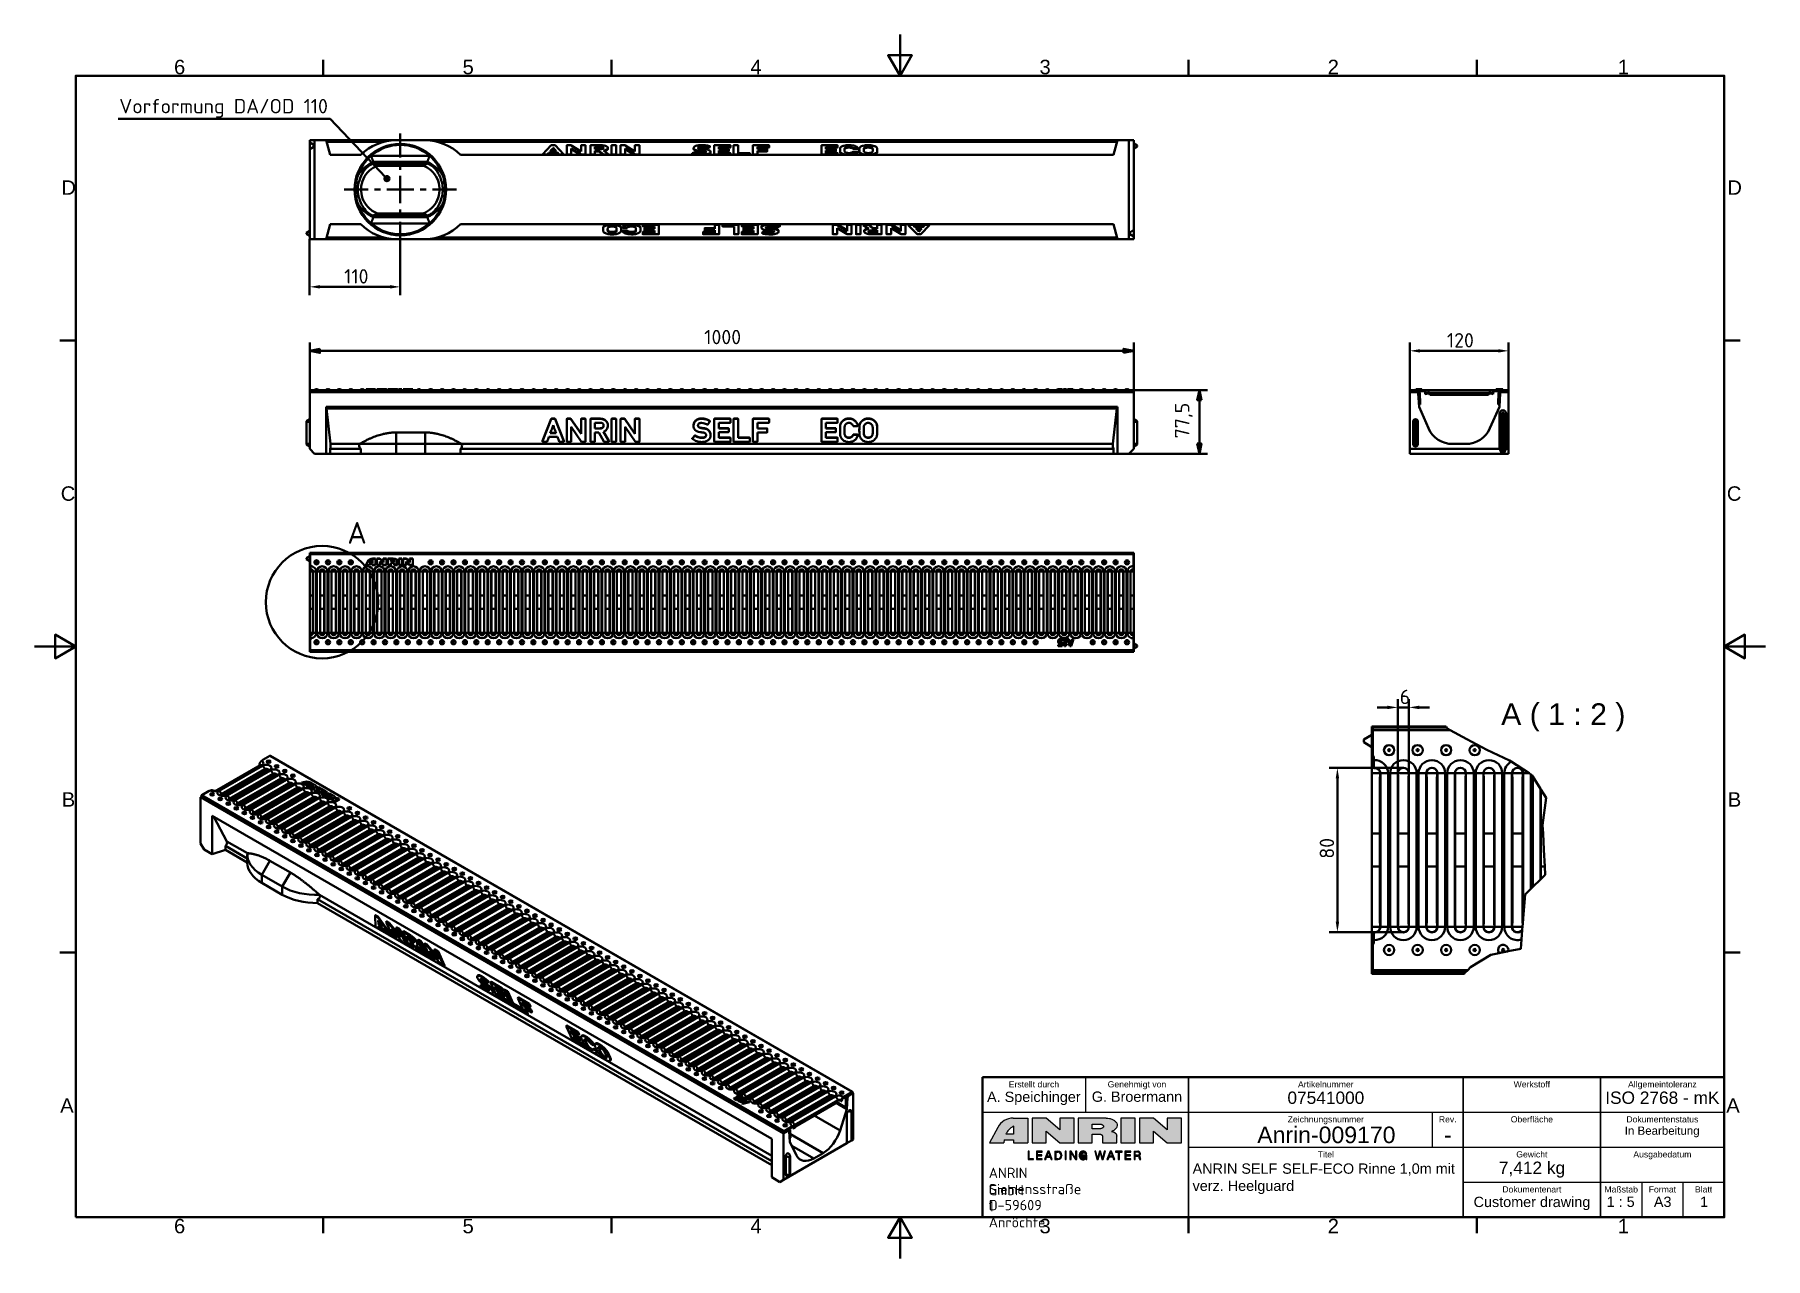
# Model space of a CAD drawing. Header units: millimetres. Extents: x 0 to 2100, y 0 to 1485.
import ezdxf
from ezdxf.enums import TextEntityAlignment as Align

# ---------------------------------------------------------------- set-up
doc = ezdxf.new("R2010")
doc.units = ezdxf.units.MM
doc.header["$LTSCALE"] = 5
doc.layers.get('0').update_dxf_attribs({"lineweight": 50})
doc.layers.get('Defpoints').update_dxf_attribs({"lineweight": 50})
for name, color, linetype, lineweight in [('Bemaßungen(DIN)', 7, 'Continuous', 50), ('Bruchlinien(DIN)', 7, 'Continuous', 50), ('Detailkreislinien(DIN)', 7, 'Continuous', 50), ('Mittelpunktmarkierung(DIN)', 7, 'Continuous', 50), ('Rahmen_0', 7, 'Continuous', 50), ('Rahmen_2', 7, 'Continuous', 50), ('Schraffur (ISO)', 7, 'Continuous', 50), ('Sichtbare Kanten(DIN)', 7, 'Continuous', 50), ('Sichtbare tangentiale Kanten(DIN)', 7, 'Continuous', 50), ('Skizziergeometrie (ISO)', 7, 'Continuous', 50), ('Symbol (ISO)', 7, 'Continuous', 50), ('Symbole(DIN)', 7, 'Continuous', 50), ('Titel (ISO)', 7, 'Continuous', 50)]:
    doc.layers.add(name, color=color, linetype=linetype, lineweight=lineweight)
doc.styles.add('Aktuell-DIN', font='arial.ttf')
doc.styles.add('Aktuell-DINGroßer Text', font='arial.ttf')
doc.styles.add('Aktuell-DINNach Layer', font='arial.ttf')
doc.styles.add('Bezeichnungstext (DIN)', font='isocpeur.ttf')
doc.styles.add('Notiztext (DIN)', font='isocpeur.ttf')
doc.styles.add('Textstil36', font='arial.ttf')
doc.styles.add('Textstil50', font='arial.ttf')
doc.styles.add('Textstil53', font='arial.ttf')
doc.styles.add('Textstil60', font='arial.ttf')
doc.styles.add('Textstil77', font='arial.ttf')
doc.styles.add('TXT 3_5', font='isocpeur.ttf')
doc.styles.add('TXT 5_0', font='isocpeur.ttf')
doc.dimstyles.new('Anrin Standard (DIN)', dxfattribs={"dimscale": 5, "dimtxt": 3.5, "dimasz": 2.5, "dimexe": 2, "dimexo": 0, "dimgap": 0.8, "dimtad": 1, "dimrnd": 1e-08, "dimtxsty": 'TXT 3_5', "dimcen": 0.09, "dimdle": 10, "dimclrd": 256, "dimclre": 256, "dimclrt": 256, "dimadec": 0, "dimazin": 2, "dimtfac": 0.714286, "dimtmove": 0, "dimatfit": 3, "dimfxl": 1, "dimtolj": 1, "dimlwd": -1, "dimlwe": -1, "dimarcsym": 0})

msp = doc.modelspace()

# ---------------------------------------------------------------- texts
at = {"layer": 'Bemaßungen(DIN)', "insert": (812.492, 1109.251), "char_height": 17.5, "attachment_point": 7, "style": 'Notiztext (DIN)'}
msp.add_mtext('1000', dxfattribs=at)
at = {"layer": 'Bemaßungen(DIN)', "extrusion": (-7.5287e-16, 0.022575, 0.999745), "insert": (1405.229, 995.084), "char_height": 17.5, "attachment_point": 7, "text_direction": (0, 0.999745, -0.022575), "style": 'Notiztext (DIN)'}
msp.add_mtext('77,5', dxfattribs=at)
at = {"layer": 'Symbole(DIN)', "color": 179, "insert": (1779.412, 639.409), "char_height": 26.25, "attachment_point": 7, "style": 'Aktuell-DINGroßer Text'}
msp.add_mtext('A ( 1 : 2 )', dxfattribs=at)

# ---------------------------------------------------------------- blocks, each defined once
blk = doc.blocks.new('Ränder Standardrahmen')
at = {"layer": 'Rahmen_0'}
for p, q in [((70, 287), (70, 290.9)), ((140, 287), (140, 290.9)), ((280, 287), (280, 290.9)), ((350, 287), (350, 290.9)), ((10, 222.75), (6.1, 222.75)), ((410, 222.75), (413.9, 222.75)), ((10, 74.25), (6.1, 74.25)), ((410, 74.25), (413.9, 74.25)), ((70, 10), (70, 6.1)), ((140, 10), (140, 6.1)), ((280, 10), (280, 6.1)), ((350, 10), (350, 6.1))]:
    blk.add_line(p, q, dxfattribs=at)
at = {"layer": 'Rahmen_0', "flags": 128}
for points in [[(210, 297), (210, 287), (207.11, 292), (212.89, 292), (210, 287)], [(10, 10), (10, 287), (410, 287), (410, 10), (10, 10)], [(0, 148.5), (10, 148.5), (5, 151.39), (5, 145.61), (10, 148.5)], [(420, 148.5), (410, 148.5), (415, 151.39), (415, 145.61), (410, 148.5)], [(210, 0), (210, 10), (207.11, 5), (212.89, 5), (210, 10)]]:
    blk.add_lwpolyline(points, dxfattribs=at)
at = {"layer": 'Rahmen_2', "char_height": 3.5, "attachment_point": 7, "style": 'Aktuell-DINNach Layer'}
for s, insert in [('6', (33.83, 287.34)), ('5', (103.85, 287.34)), ('4', (173.71, 287.4)), ('3', (243.86, 287.34)), ('2', (313.79, 287.4)), ('1', (384.2, 287.4)), ('D', (6.48, 258.13)), ('D', (410.78, 258.13)), ('C', (6.34, 183.82)), ('C', (410.64, 183.82)), ('B', (6.59, 109.63)), ('B', (410.89, 109.63)), ('A', (6.21, 35.38)), ('A', (410.51, 35.38)), ('6', (33.83, 6.04)), ('5', (103.85, 6.04)), ('4', (173.71, 6.1)), ('3', (243.86, 6.04)), ('2', (313.79, 6.1)), ('1', (384.2, 6.1))]:
    blk.add_mtext(s, dxfattribs=dict(at, insert=insert))
blk = doc.blocks.new('2DDetail0')
at = {"layer": 'Detailkreislinien(DIN)'}
blk.add_circle((69.75, 159.26), 13.64, dxfattribs=at)
at = {"layer": 'Detailkreislinien(DIN)', "insert": (75.88, 173.45), "char_height": 5.25, "attachment_point": 7, "style": 'Bezeichnungstext (DIN)'}
blk.add_mtext('A', dxfattribs=at)
blk = doc.blocks.new('*D13')
at = {"layer": 'Bemaßungen(DIN)', "transparency": 16777216}
for p, q in [((1660.7, 595.1), (1570.7, 595.1)), ((1580.7, 582.6), (1580.7, 408.4)), ((1660.7, 395.9), (1570.7, 395.9))]:
    blk.add_line(p, q, dxfattribs=at)
for points in [[(1578.7, 582.6), (1582.8, 582.6), (1580.7, 595.1)], [(1578.7, 408.4), (1582.8, 408.4), (1580.7, 395.9)]]:
    blk.add_solid(points, dxfattribs=at)
at = {"layer": 'Defpoints', "color": 0, "transparency": 16777216}
for p in [(1660.7, 595.1), (1580.7, 395.9), (1660.7, 395.9)]:
    blk.add_point(p, dxfattribs=at)
at = {"layer": 'Bemaßungen(DIN)', "transparency": 16777216, "insert": (1559.2, 485), "char_height": 17.5, "attachment_point": 1, "rotation": 90, "style": 'TXT 3_5'}
blk.add_mtext('\\A1;80', dxfattribs=at)
blk = doc.blocks.new('*D14')
at = {"layer": 'Bemaßungen(DIN)', "transparency": 16777216}
for p, q in [((1654, 588.6), (1654, 678.6)), ((1667.5, 588.6), (1667.5, 678.6)), ((1641.5, 668.6), (1629, 668.6)), ((1667.5, 668.6), (1654, 668.6)), ((1680, 668.6), (1692.5, 668.6))]:
    blk.add_line(p, q, dxfattribs=at)
for points in [[(1641.5, 670.7), (1641.5, 666.5), (1654, 668.6)], [(1680, 670.7), (1680, 666.5), (1667.5, 668.6)]]:
    blk.add_solid(points, dxfattribs=at)
at = {"layer": 'Defpoints', "color": 0, "transparency": 16777216}
for p in [(1654, 668.6), (1654, 588.6), (1667.5, 588.6)]:
    blk.add_point(p, dxfattribs=at)
at = {"layer": 'Bemaßungen(DIN)', "transparency": 16777216, "insert": (1656.4, 690.1), "char_height": 17.5, "attachment_point": 1, "style": 'TXT 3_5'}
blk.add_mtext('\\A1;6', dxfattribs=at)
blk = doc.blocks.new('*D15')
at = {"layer": 'Bemaßungen(DIN)', "transparency": 16777216}
for p, q in [((1668.5, 1051.3), (1668.5, 1111.3)), ((1776, 1101.3), (1681, 1101.3)), ((1788.5, 1051.3), (1788.5, 1111.3))]:
    blk.add_line(p, q, dxfattribs=at)
for points in [[(1681, 1103.3), (1681, 1099.2), (1668.5, 1101.3)], [(1776, 1103.3), (1776, 1099.2), (1788.5, 1101.3)]]:
    blk.add_solid(points, dxfattribs=at)
at = {"layer": 'Defpoints', "color": 0, "transparency": 16777216}
for p in [(1668.5, 1101.3), (1668.5, 1051.3), (1788.5, 1051.3)]:
    blk.add_point(p, dxfattribs=at)
at = {"layer": 'Bemaßungen(DIN)', "transparency": 16777216, "insert": (1713.6, 1122.8), "char_height": 17.5, "attachment_point": 1, "style": 'TXT 3_5'}
blk.add_mtext('\\A1;120', dxfattribs=at)
blk = doc.blocks.new('*D16')
at = {"layer": 'Bemaßungen(DIN)', "transparency": 16777216}
for p, q in [((333.7, 1236.9), (333.7, 1168.9)), ((443.7, 1228.9), (443.7, 1168.9)), ((346.2, 1178.9), (431.2, 1178.9))]:
    blk.add_line(p, q, dxfattribs=at)
for points in [[(346.2, 1181), (346.2, 1176.9), (333.7, 1178.9)], [(431.2, 1181), (431.2, 1176.9), (443.7, 1178.9)]]:
    blk.add_solid(points, dxfattribs=at)
at = {"layer": 'Defpoints', "color": 0, "transparency": 16777216}
for p in [(333.7, 1236.9), (443.7, 1228.9), (443.7, 1178.9)]:
    blk.add_point(p, dxfattribs=at)
at = {"layer": 'Bemaßungen(DIN)', "transparency": 16777216, "insert": (375.6, 1200.4), "char_height": 17.5, "attachment_point": 1, "style": 'TXT 3_5'}
blk.add_mtext('\\A1;110', dxfattribs=at)
blk = doc.blocks.new('Schriftfelder Kundenzeichnung DE')
at = {"layer": 'Schraffur (ISO)'}
h = blk.add_hatch(color=256, dxfattribs=at)
edge = h.paths.add_edge_path(flags=0)
edge.add_line((108.68, 225.34), (110.52, 225.34))
edge.add_line((110.52, 225.34), (110.52, 227.3))
edge.add_arc((111.23, 225.87), 1.6, 116.3613, 117.7482)
edge.add_arc((112.34, 223.75), 3.98, 117.7482, 156.5245)
edge = h.paths.add_edge_path()
edge.add_arc((110.5, 224.99), 4.26, 90, 151.5119)
edge.add_line((106.76, 227.02), (104.71, 223.25))
edge.add_line((104.71, 223.25), (108.17, 223.25))
edge.add_line((108.17, 223.25), (108.3, 223.99))
edge.add_line((108.3, 223.99), (110.52, 223.99))
edge.add_line((110.52, 223.99), (110.52, 223.25))
edge.add_line((110.52, 223.25), (114.05, 223.25))
edge.add_line((114.05, 223.25), (114.05, 229.25))
edge.add_line((114.05, 229.25), (110.5, 229.25))
for points in [[(125.25, 223.25), (121.82, 223.25), (118.51, 226.1), (118.51, 223.25), (115.07, 223.25), (115.07, 229.25), (118.51, 229.25), (121.82, 226.4), (121.82, 229.25), (125.25, 229.25)], [(140.1, 223.25), (136.63, 223.25), (136.63, 229.25), (140.1, 229.25)], [(147.87, 229.25), (151.3, 229.25), (151.3, 223.25), (147.87, 223.25), (144.56, 226.1), (144.56, 223.25), (141.12, 223.25), (141.12, 229.25), (144.56, 229.25), (147.87, 226.4)], [(114.09, 221.22), (114.09, 219.19), (115.44, 219.19), (115.44, 219.42), (114.36, 219.42), (114.36, 221.22)], [(117.54, 220.99), (117.54, 221.22), (116.13, 221.22), (116.13, 219.19), (117.54, 219.19), (117.54, 219.42), (116.4, 219.42), (116.4, 220.09), (117.45, 220.09), (117.45, 220.32), (116.4, 220.32), (116.4, 220.99)], [(123.09, 221.22), (123.09, 219.19), (123.36, 219.19), (123.36, 221.22)], [(124.26, 221.22), (124.26, 219.19), (124.52, 219.19), (124.52, 220.83), (125.59, 219.19), (125.88, 219.19), (125.88, 221.22), (125.63, 221.22), (125.63, 219.58), (124.55, 221.22)], [(132.56, 221.22), (132.16, 219.52), (131.7, 221.22), (131.41, 221.22), (130.95, 219.52), (130.54, 221.22), (130.27, 221.22), (130.81, 219.19), (131.1, 219.19), (131.55, 220.89), (132.01, 219.19), (132.3, 219.19), (132.84, 221.22)], [(135.98, 219.19), (136.25, 219.19), (136.25, 220.99), (136.92, 220.99), (136.92, 221.22), (135.3, 221.22), (135.3, 220.99), (135.98, 220.99)], [(139.02, 219.19), (139.02, 219.42), (137.87, 219.42), (137.87, 220.09), (138.93, 220.09), (138.93, 220.32), (137.87, 220.32), (137.87, 220.99), (139.02, 220.99), (139.02, 221.22), (137.6, 221.22), (137.6, 219.19)]]:
    blk.add_hatch(color=256, dxfattribs=at).paths.add_polyline_path(points)
h = blk.add_hatch(color=256, dxfattribs=at)
edge = h.paths.add_edge_path(flags=0)
edge.add_line((129.64, 227.81), (129.64, 226.69))
edge.add_line((129.64, 226.69), (131.48, 226.69))
edge.add_spline(control_points=[(131.48, 226.69), (131.53, 226.69), (131.63, 226.69), (131.78, 226.72), (131.95, 226.76), (132.11, 226.83), (132.24, 226.93), (132.34, 227.04), (132.4, 227.16), (132.4, 227.29), (132.37, 227.4), (132.29, 227.52), (132.19, 227.61), (132.07, 227.68), (131.96, 227.73), (131.85, 227.76), (131.75, 227.78), (131.63, 227.8), (131.53, 227.8), (131.48, 227.81)], knot_values=[-0.234844, -0.234844, -0.234844, -0.234844, -0.219295, -0.205255, -0.18853, -0.169033, -0.151911, -0.140357, -0.124464, -0.113391, -0.102281, -0.089516, -0.072313, -0.06125, -0.047597, -0.037143, -0.028181, -0.015389, 0, 0, 0, 0], degree=3, periodic=0)
edge.add_line((131.48, 227.81), (129.64, 227.81))
edge = h.paths.add_edge_path()
edge.add_spline(control_points=[(134.32, 226.01), (134.42, 226.05), (134.69, 226.16), (135.12, 226.42), (135.54, 226.86), (135.74, 227.44), (135.62, 228.07), (135.19, 228.6), (134.56, 228.98), (133.83, 229.21), (133.33, 229.24), (133.06, 229.25)], knot_values=[0, 0, 0, 0, 0.032738, 0.089123, 0.15019, 0.210018, 0.266455, 0.334142, 0.409124, 0.482616, 0.561422, 0.561422, 0.561422, 0.561422], degree=3, periodic=0)
edge.add_line((133.06, 229.25), (126.28, 229.25))
edge.add_line((126.28, 229.25), (126.28, 223.25))
edge.add_line((126.28, 223.25), (129.64, 223.25))
edge.add_line((129.64, 223.25), (129.64, 225.34))
edge.add_line((129.64, 225.34), (131.62, 225.34))
edge.add_spline(control_points=[(131.62, 225.34), (131.65, 225.34), (131.71, 225.34), (131.8, 225.31), (131.87, 225.27), (131.93, 225.23), (131.99, 225.19), (132.03, 225.14), (132.07, 225.08), (132.11, 225), (132.15, 224.91), (132.16, 224.82), (132.16, 224.76), (132.16, 224.74)], knot_values=[0, 0, 0, 0, 0.009437, 0.018207, 0.027743, 0.03372, 0.040473, 0.048648, 0.053354, 0.063364, 0.072617, 0.083401, 0.090003, 0.090003, 0.090003, 0.090003], degree=3, periodic=0)
edge.add_line((132.16, 224.74), (132.16, 223.25))
edge.add_line((132.16, 223.25), (135.6, 223.25))
edge.add_line((135.6, 223.25), (135.6, 224.89))
edge.add_spline(control_points=[(135.6, 224.89), (135.6, 224.95), (135.59, 225.05), (135.56, 225.19), (135.51, 225.31), (135.44, 225.44), (135.35, 225.55), (135.24, 225.67), (135.11, 225.77), (134.96, 225.86), (134.82, 225.92), (134.7, 225.96), (134.57, 225.99), (134.44, 226.01), (134.35, 226.01), (134.32, 226.01)], knot_values=[0, 0, 0, 0, 0.017903, 0.03057, 0.042212, 0.057826, 0.072809, 0.085182, 0.106897, 0.121718, 0.138859, 0.150083, 0.159996, 0.179415, 0.188816, 0.188816, 0.188816, 0.188816], degree=3, periodic=0)
h = blk.add_hatch(color=256, dxfattribs=at)
h.paths.add_polyline_path([(119.02, 220.98), (119.38, 220.03), (118.67, 220.03)], flags=0)
h.paths.add_polyline_path([(118.36, 219.19), (118.08, 219.19), (118.87, 221.22), (119.17, 221.22), (119.96, 219.19), (119.69, 219.19), (119.46, 219.8), (118.58, 219.8)])
h = blk.add_hatch(color=256, dxfattribs=at)
edge = h.paths.add_edge_path(flags=0)
edge.add_line((122.02, 220.32), (122.02, 220.09))
edge.add_arc((121.34, 220.09), 0.678, -90, 0, ccw=False)
edge.add_line((121.34, 219.41), (120.89, 219.41))
edge.add_line((120.89, 219.41), (120.89, 221))
edge.add_line((120.89, 221), (121.34, 221))
edge.add_arc((121.34, 220.32), 0.678, 0, 90, ccw=False)
edge = h.paths.add_edge_path()
edge.add_line((122.29, 220.28), (122.29, 220.13))
edge.add_arc((121.35, 220.13), 0.942, -90, 0, ccw=False)
edge.add_line((121.35, 219.19), (120.62, 219.19))
edge.add_line((120.62, 219.19), (120.62, 221.22))
edge.add_line((120.62, 221.22), (121.35, 221.22))
edge.add_arc((121.35, 220.28), 0.942, 0, 90, ccw=False)
h = blk.add_hatch(color=256, dxfattribs=at)
edge = h.paths.add_edge_path()
edge.add_arc((127.43, 220.37), 0.91, 108.7549, 155.9838)
edge.add_arc((127.81, 220.2), 1.33, 155.9838, 187.9914)
edge.add_arc((127.52, 220.16), 1.04, 187.9914, 233.777)
edge.add_arc((127.44, 220.04), 0.896, 233.777, 284.1411)
edge.add_arc((127.42, 220.12), 0.976, 284.1411, 316.1812)
edge.add_line((128.12, 219.44), (128.19, 219.19))
edge.add_line((128.19, 219.19), (128.36, 219.19))
edge.add_line((128.36, 219.19), (128.36, 220.26))
edge.add_line((128.36, 220.26), (127.47, 220.26))
edge.add_line((127.47, 220.26), (127.47, 220.03))
edge.add_line((127.47, 220.03), (128.13, 220.03))
edge.add_arc((127.47, 220.02), 0.656, -150.3795, 0.8535, ccw=False)
edge.add_arc((127.74, 220.18), 0.97, 148.1618, 209.6205, ccw=False)
edge.add_arc((127.52, 220.31), 0.708, 78.4441, 148.1618, ccw=False)
edge.add_arc((127.56, 220.49), 0.53, 11.5355, 78.4441, ccw=False)
edge.add_line((128.07, 220.59), (128.32, 220.59))
edge.add_arc((127.6, 220.53), 0.726, 5.2182, 65.6642)
edge.add_arc((127.47, 220.24), 1.05, 65.6642, 108.7549)
h = blk.add_hatch(color=256, dxfattribs=at)
h.paths.add_polyline_path([(134.54, 220.03), (134.18, 220.98), (133.83, 220.03)], flags=0)
h.paths.add_polyline_path([(134.03, 221.22), (133.24, 219.19), (133.52, 219.19), (133.74, 219.8), (134.62, 219.8), (134.85, 219.19), (135.12, 219.19), (134.33, 221.22)])
h = blk.add_hatch(color=256, dxfattribs=at)
edge = h.paths.add_edge_path(flags=0)
edge.add_line((140.77, 221), (140.07, 221))
edge.add_line((140.07, 221), (140.07, 220.28))
edge.add_line((140.07, 220.28), (140.63, 220.28))
edge.add_arc((140.63, 221.15), 0.863, 270, 289.162)
edge.add_arc((140.82, 220.6), 0.282, 289.162, 360)
edge.add_line((141.11, 220.6), (141.11, 220.66))
edge.add_arc((140.77, 220.66), 0.335, 0, 90)
edge = h.paths.add_edge_path()
edge.add_line((139.8, 221.22), (139.8, 219.19))
edge.add_line((139.8, 219.19), (140.07, 219.19))
edge.add_line((140.07, 219.19), (140.07, 220.06))
edge.add_line((140.07, 220.06), (140.76, 220.06))
edge.add_arc((140.76, 219.77), 0.284, 12.8771, 90, ccw=False)
edge.add_arc((138.89, 219.35), 2.2, 0.3477, 12.8771, ccw=False)
edge.add_arc((141.42, 219.36), 0.332, 180.3477, 211.1167)
edge.add_line((141.14, 219.19), (141.44, 219.19))
edge.add_arc((141.81, 219.46), 0.463, 190.076, 216.251, ccw=False)
edge.add_arc((143.22, 219.71), 1.9, 181.1097, 190.076, ccw=False)
edge.add_arc((140.45, 219.66), 0.871, 1.1097, 19.9725)
edge.add_arc((140.98, 219.85), 0.316, 19.9725, 85.2014)
edge.add_arc((140.84, 220.66), 0.517, 287.9135, 363.4993)
edge.add_arc((140.8, 220.65), 0.563, 3.4993, 81.2837)
edge.add_arc((140.75, 220.37), 0.852, 81.2837, 90)
edge.add_line((140.75, 221.22), (139.8, 221.22))
at = {"layer": 'Skizziergeometrie (ISO)', "color": 7, "lineweight": 25}
for p, q in [((106.76, 227.02), (104.71, 223.25)), ((110.5, 229.25), (114.05, 229.25)), ((110.52, 227.3), (110.52, 225.34)), ((114.05, 229.25), (114.05, 223.25)), ((115.07, 229.25), (115.07, 223.25)), ((118.51, 229.25), (115.07, 229.25)), ((121.82, 226.4), (118.51, 229.25)), ((125.25, 229.25), (121.82, 229.25)), ((121.82, 229.25), (121.82, 226.4)), ((125.25, 223.25), (125.25, 229.25)), ((126.28, 229.25), (126.28, 223.25)), ((133.06, 229.25), (126.28, 229.25)), ((129.64, 227.81), (131.48, 227.81)), ((129.64, 226.69), (129.64, 227.81)), ((140.1, 229.25), (136.63, 229.25)), ((136.63, 229.25), (136.63, 223.25)), ((140.1, 223.25), (140.1, 229.25)), ((144.56, 229.25), (141.12, 229.25)), ((141.12, 229.25), (141.12, 223.25)), ((147.87, 226.4), (144.56, 229.25)), ((147.87, 229.25), (147.87, 226.4)), ((151.3, 229.25), (147.87, 229.25)), ((151.3, 223.25), (151.3, 229.25)), ((104.71, 223.25), (108.17, 223.25)), ((108.3, 223.99), (108.17, 223.25)), ((108.3, 223.99), (110.52, 223.99)), ((110.52, 225.34), (108.68, 225.34)), ((110.52, 223.99), (110.52, 223.25)), ((110.52, 223.25), (114.05, 223.25)), ((115.07, 223.25), (118.51, 223.25)), ((118.51, 226.1), (121.82, 223.25)), ((118.51, 223.25), (118.51, 226.1)), ((121.82, 223.25), (125.25, 223.25)), ((126.28, 223.25), (129.64, 223.25)), ((131.48, 226.69), (129.64, 226.69)), ((129.64, 223.25), (129.64, 225.34)), ((129.64, 225.34), (131.62, 225.34)), ((132.16, 224.74), (132.16, 223.25)), ((132.16, 223.25), (135.6, 223.25)), ((135.6, 223.25), (135.6, 224.89)), ((136.63, 223.25), (140.1, 223.25)), ((141.12, 223.25), (144.56, 223.25)), ((144.56, 223.25), (144.56, 226.1)), ((144.56, 226.1), (147.87, 223.25)), ((147.87, 223.25), (151.3, 223.25)), ((114.36, 221.22), (114.09, 221.22)), ((114.09, 221.22), (114.09, 219.19)), ((114.09, 219.19), (115.44, 219.19)), ((114.36, 219.42), (114.36, 221.22)), ((115.44, 219.42), (114.36, 219.42)), ((115.44, 219.19), (115.44, 219.42)), ((116.13, 221.22), (116.13, 219.19)), ((117.54, 221.22), (116.13, 221.22)), ((116.13, 219.19), (117.54, 219.19)), ((116.4, 220.99), (117.54, 220.99)), ((116.4, 220.32), (116.4, 220.99)), ((117.45, 220.32), (116.4, 220.32)), ((116.4, 220.09), (117.45, 220.09)), ((116.4, 219.42), (116.4, 220.09)), ((117.54, 219.42), (116.4, 219.42)), ((117.45, 220.09), (117.45, 220.32)), ((117.54, 220.99), (117.54, 221.22)), ((117.54, 219.19), (117.54, 219.42)), ((118.87, 221.22), (118.08, 219.19)), ((118.08, 219.19), (118.36, 219.19)), ((118.36, 219.19), (118.58, 219.8)), ((118.58, 219.8), (119.46, 219.8)), ((118.67, 220.03), (119.02, 220.98)), ((119.38, 220.03), (118.67, 220.03)), ((119.17, 221.22), (118.87, 221.22)), ((119.02, 220.98), (119.38, 220.03)), ((119.96, 219.19), (119.17, 221.22)), ((119.46, 219.8), (119.69, 219.19)), ((119.69, 219.19), (119.96, 219.19)), ((120.62, 221.22), (121.35, 221.22)), ((120.62, 221.22), (120.62, 219.19)), ((120.62, 219.19), (121.35, 219.19)), ((120.89, 221), (121.34, 221)), ((120.89, 219.41), (120.89, 221)), ((121.34, 219.41), (120.89, 219.41)), ((122.02, 220.32), (122.02, 220.09)), ((122.29, 220.28), (122.29, 220.2)), ((122.29, 220.13), (122.29, 220.2)), ((123.09, 221.22), (123.09, 219.19)), ((123.36, 221.22), (123.09, 221.22)), ((123.09, 219.19), (123.36, 219.19)), ((123.36, 219.19), (123.36, 221.22)), ((124.26, 221.22), (124.26, 219.19)), ((124.55, 221.22), (124.26, 221.22)), ((124.26, 219.19), (124.52, 219.19)), ((124.52, 220.83), (125.59, 219.19)), ((124.52, 219.19), (124.52, 220.83)), ((125.63, 219.58), (124.55, 221.22)), ((125.59, 219.19), (125.88, 219.19)), ((125.88, 221.22), (125.63, 221.22)), ((125.63, 221.22), (125.63, 219.58)), ((125.88, 219.19), (125.88, 221.22)), ((128.36, 220.26), (127.47, 220.26)), ((127.47, 220.26), (127.47, 220.03)), ((127.47, 220.03), (128.13, 220.03)), ((128.07, 220.59), (128.32, 220.59)), ((128.12, 219.44), (128.19, 219.19)), ((128.19, 219.19), (128.36, 219.19)), ((128.36, 219.19), (128.36, 220.26)), ((130.27, 221.22), (130.81, 219.19)), ((130.54, 221.22), (130.27, 221.22)), ((130.95, 219.52), (130.54, 221.22)), ((130.81, 219.19), (131.1, 219.19)), ((131.41, 221.22), (130.95, 219.52)), ((131.1, 219.19), (131.55, 220.89)), ((131.7, 221.22), (131.41, 221.22)), ((131.55, 220.89), (132.01, 219.19)), ((132.16, 219.52), (131.7, 221.22)), ((132.01, 219.19), (132.3, 219.19)), ((132.56, 221.22), (132.16, 219.52)), ((132.3, 219.19), (132.84, 221.22)), ((132.84, 221.22), (132.56, 221.22)), ((134.03, 221.22), (133.24, 219.19)), ((133.24, 219.19), (133.52, 219.19)), ((133.52, 219.19), (133.74, 219.8)), ((134.62, 219.8), (133.74, 219.8)), ((133.83, 220.03), (134.18, 220.98)), ((134.54, 220.03), (133.83, 220.03)), ((134.33, 221.22), (134.03, 221.22)), ((134.18, 220.98), (134.54, 220.03)), ((135.12, 219.19), (134.33, 221.22)), ((134.62, 219.8), (134.85, 219.19)), ((134.85, 219.19), (135.12, 219.19)), ((135.3, 221.22), (135.3, 220.99)), ((136.92, 221.22), (135.3, 221.22)), ((135.3, 220.99), (135.98, 220.99)), ((135.98, 220.99), (135.98, 219.19)), ((135.98, 219.19), (136.25, 219.19)), ((136.25, 219.19), (136.25, 220.99)), ((136.25, 220.99), (136.92, 220.99)), ((136.92, 220.99), (136.92, 221.22)), ((137.6, 221.22), (137.6, 219.19)), ((139.02, 221.22), (137.6, 221.22)), ((137.6, 219.19), (139.02, 219.19)), ((137.87, 220.32), (137.87, 220.99)), ((137.87, 220.99), (139.02, 220.99)), ((138.93, 220.32), (137.87, 220.32)), ((137.87, 219.42), (137.87, 220.09)), ((137.87, 220.09), (138.93, 220.09)), ((139.02, 219.42), (137.87, 219.42)), ((138.93, 220.09), (138.93, 220.32)), ((139.02, 220.99), (139.02, 221.22)), ((139.02, 219.19), (139.02, 219.42)), ((139.8, 221.22), (139.8, 219.19)), ((139.8, 221.22), (140.75, 221.22)), ((139.8, 219.19), (140.07, 219.19)), ((140.07, 220.28), (140.07, 221)), ((140.77, 221), (140.07, 221)), ((140.63, 220.28), (140.07, 220.28)), ((140.07, 219.19), (140.07, 220.06)), ((140.07, 220.06), (140.76, 220.06)), ((141.11, 220.66), (141.11, 220.6)), ((141.14, 219.19), (141.44, 219.19))]:
    blk.add_line(p, q, dxfattribs=at)
for centre, radius, start, end in [((110.5, 224.99), 4.26, 90, 151.5119), ((112.34, 223.75), 3.98, 117.7482, 156.5245), ((111.23, 225.87), 1.6, 116.3613, 117.7482), ((121.34, 220.32), 0.678, 0, 90), ((121.34, 220.09), 0.678, 270, 0), ((121.35, 220.28), 0.942, 0, 90), ((121.35, 220.13), 0.942, 270, 0), ((127.81, 220.2), 1.33, 155.9838, 187.9914), ((127.52, 220.16), 1.04, 187.9914, 233.777), ((127.43, 220.37), 0.91, 108.7549, 155.9838), ((127.74, 220.18), 0.97, 148.1618, 209.6205), ((127.47, 220.02), 0.656, 209.6205, 0.8535), ((127.44, 220.04), 0.896, 233.777, 284.1411), ((127.52, 220.31), 0.708, 78.4441, 148.1618), ((127.47, 220.24), 1.05, 65.6642, 108.7549), ((127.56, 220.49), 0.53, 11.5355, 78.4441), ((127.42, 220.12), 0.976, 284.1411, 316.1812), ((127.6, 220.53), 0.726, 5.2182, 65.6642), ((140.63, 221.15), 0.863, 270, 289.162), ((140.75, 220.37), 0.852, 81.2837, 90), ((140.76, 219.77), 0.284, 12.8771, 90), ((140.77, 220.66), 0.335, 0, 90), ((140.8, 220.65), 0.563, 3.4993, 81.2837), ((140.82, 220.6), 0.282, 289.162, 0), ((140.84, 220.66), 0.517, 287.9135, 3.4993), ((140.98, 219.85), 0.316, 19.9725, 85.2014), ((138.89, 219.35), 2.2, 0.3477, 12.8771), ((141.42, 219.36), 0.332, 180.3477, 211.1167), ((140.45, 219.66), 0.871, 1.1097, 19.9725), ((143.22, 219.71), 1.9, 181.1097, 190.076), ((141.81, 219.46), 0.463, 190.076, 216.251)]:
    blk.add_arc(centre, radius, start, end, dxfattribs=at)
for points in [[(131.48, 227.81), (131.63, 227.8), (131.76, 227.78), (131.85, 227.76), (131.95, 227.73), (132.07, 227.67), (132.17, 227.62), (132.3, 227.5), (132.37, 227.4), (132.4, 227.29), (132.39, 227.18), (132.33, 227.03), (132.25, 226.95), (132.11, 226.84), (131.94, 226.76), (131.77, 226.72), (131.64, 226.7), (131.48, 226.69)], [(133.06, 229.25), (133.85, 229.17), (134.55, 228.95), (135.18, 228.55), (135.59, 228.01), (135.69, 227.46), (135.51, 226.89), (135.1, 226.43), (134.62, 226.14), (134.32, 226.01)], [(131.62, 225.34), (131.71, 225.33), (131.8, 225.31), (131.88, 225.27), (131.93, 225.23), (131.98, 225.19), (132.04, 225.13), (132.06, 225.09), (132.11, 225), (132.14, 224.91), (132.16, 224.81), (132.16, 224.74)], [(134.32, 226.01), (134.41, 226.01), (134.6, 225.98), (134.7, 225.96), (134.8, 225.92), (134.96, 225.86), (135.09, 225.78), (135.26, 225.65), (135.35, 225.56), (135.44, 225.44), (135.51, 225.3), (135.55, 225.19), (135.58, 225.07), (135.6, 224.89)]]:
    blk.add_spline(points, degree=3, dxfattribs=at)
at = {"layer": 'Titel (ISO)', "lineweight": 50}
for p, q in [((283.01, 239.22), (103.01, 239.22)), ((103.01, 239.22), (103.01, 205.22)), ((283.01, 205.22), (283.01, 239.22)), ((103.01, 205.22), (283.01, 205.22))]:
    blk.add_line(p, q, dxfattribs=at)
at = {"layer": 'Titel (ISO)', "lineweight": 25}
for p, q in [((128.01, 239.22), (128.01, 230.72)), ((103.01, 230.72), (283.01, 230.72)), ((212.18, 230.72), (212.18, 222.22)), ((153.01, 222.22), (283.01, 222.22)), ((219.68, 213.72), (283.01, 213.72)), ((263.01, 213.72), (263.01, 205.22)), ((273.01, 213.72), (273.01, 205.22))]:
    blk.add_line(p, q, dxfattribs=at)
at = {"layer": 'Titel (ISO)', "lineweight": 35}
for p, q in [((153.01, 239.22), (153.01, 205.22)), ((219.68, 239.22), (219.68, 205.22)), ((253.01, 239.22), (253.01, 205.22))]:
    blk.add_line(p, q, dxfattribs=at)
at = {"layer": 'Symbole(DIN)', "color": 7, "style": 'Aktuell-DIN'}
for s, insert, char_height, attachment_point in [('\\fArial|b0|i0;Erstellt durch', (115.51, 238.22), 1.5, 2), ('\\fArial|b0|i0;Genehmigt von', (140.51, 238.22), 1.5, 2), ('\\fArial|b0|i0;Artikelnummer', (186.34, 238.22), 1.5, 2), ('\\fArial|b0|i0;Werkstoff', (236.34, 238.22), 1.5, 2), ('\\fArial|b0|i0;Allgemeintoleranz', (268.01, 238.22), 1.5, 2), ('\\fArial|b0|i0;Zeichnungsnummer', (186.34, 229.72), 1.5, 2), ('\\fArial|b0|i0;Oberfläche', (236.34, 229.72), 1.5, 2), ('\\fArial|b0|i0;Dokumentenstatus', (268.01, 229.72), 1.5, 2), ('\\fArial|b0|i0; ', (174.58, 218.72), 3, 1), ('\\fArial|b0|i0;Titel', (186.34, 221.22), 1.5, 2), ('\\fArial|b0|i0;Gewicht', (236.34, 221.22), 1.5, 2), ('\\fArial|b0|i0;Ausgabedatum', (268.01, 221.22), 1.5, 2), ('\\fArial|b0|i0;Dokumentenart', (236.34, 212.72), 1.5, 2), ('\\fArial|b0|i0;Maßstab', (258.01, 212.72), 1.5, 2), ('\\fArial|b0|i0;Format', (268.01, 212.72), 1.5, 2), ('\\fArial|b0|i0;Blatt', (278.01, 212.72), 1.5, 2)]:
    blk.add_mtext(s, dxfattribs=dict(at, insert=insert, char_height=char_height, attachment_point=attachment_point))
for s, insert, char_height, width, attachment_point in [('\\fArial|b0|i0;G. Broermann', (140.51, 235.72), 2.5, 21.9303, 2), ('\\fArial|b0|i0;ISO 2768 - mK', (268.01, 235.72), 3, 27.7157, 2), ('\\fArial|b0|i0;ANRIN SELF', (154.01, 218.26), 2.5, 20.5755, 1), ('\\fArial|b0|i0;verz. Heelguard', (154.01, 214.09), 2.5, 24.6494, 1), ('\\fArial|b0|i0;SELF-ECO Rinne 1,0m mit ', (175.75, 218.26), 2.5, 42.8906, 1)]:
    blk.add_mtext(s, dxfattribs=dict(at, insert=insert, char_height=char_height, width=width, attachment_point=attachment_point))
at = {"layer": 'Symbole(DIN)', "color": 179, "insert": (215.93, 229.72), "char_height": 1.5, "attachment_point": 2, "style": 'Aktuell-DIN'}
blk.add_mtext('\\fArial|b0|i0;Rev.', dxfattribs=at)
at = {"layer": 'Symbole(DIN)', "color": 7}
for tag, p, height, style in [('AUTOR_001', (104.13, 233.18), 2.5, 'Textstil36'), ('Artikelnummer_001', (177.03, 232.71), 3, 'Textstil60'), ('BAUTEILNUMMER_001', (169.7, 223.2), 4, 'Textstil53'), ('REVISIONSNUMMER_001', (214.99, 223.22), 4, 'Textstil53'), ('VaultStatus_001', (258.88, 225.22), 2, 'Textstil50'), ('MASSE\\P3;_001', (228.34, 215.71), 3, 'Textstil60'), ('Dokumentenart_001', (222.2, 207.68), 2.5, 'Textstil36'), ('Anfänglicher_Ansichtsmaßstab_001', (254.49, 207.71), 2.5, 'Textstil36'), ('Blattgröße_001', (265.95, 207.71), 2.5, 'Textstil36'), ('Blattnummer_001', (277.17, 207.71), 2.5, 'Textstil36')]:
    blk.add_attdef(tag, p, '', height=height, dxfattribs=dict(at, style=style))
for tag, height, style, p in [('MATERIAL', 1.8, 'Textstil77', (236.34, 235.72)), ('Oberfläche', 2.5, 'Textstil36', (236.34, 227.22)), ('GENEHM.DAT._KONSTR.', 3, 'Textstil60', (268.01, 218.72))]:
    blk.add_attdef(tag, text='', height=height, dxfattribs=dict(at, style=style)).set_placement(p, align=Align.TOP_CENTER)
at = {"layer": 'Titel (ISO)', "char_height": 2.5, "attachment_point": 1, "style": 'TXT 5_0'}
for s, insert, width in [('\\fISOCPEUR|b0|i0;ANRIN GmbH', (104.54, 217.22), 16.9116), ('\\fISOCPEUR|b0|i0;Siemensstraße 1', (104.54, 213.3), 21.7572), ('\\fISOCPEUR|b0|i0;D-59609 Anröchte', (104.54, 209.4), 23.9445)]:
    blk.add_mtext(s, dxfattribs=dict(at, insert=insert, width=width))
blk = doc.blocks.new('Führungslinientext1')
at = {"layer": 'Symbol (ISO)'}
h = blk.add_hatch(color=256, dxfattribs=at)
edge = h.paths.add_edge_path(flags=0)
edge.add_arc((85.49, 262.05), 0.625, 0, 360)
for p, q in [((20.24, 276.59), (69.22, 276.59)), ((71.72, 276.59), (69.22, 276.59)), ((83.77, 263.86), (71.72, 276.59)), ((83.77, 263.86), (85.06, 262.5))]:
    blk.add_line(p, q, dxfattribs=at)
blk.add_circle((85.49, 262.05), 0.625, dxfattribs=at)
at = {"layer": 'Symbol (ISO)', "insert": (20.54, 276.83), "char_height": 3.5, "attachment_point": 7, "style": 'Notiztext (DIN)'}
blk.add_mtext('Vorformung DA/OD 110', dxfattribs=at)

# ---------------------------------------------------------------- dimensions: what is measured, and where the dimension line sits
at = {"layer": 'Bemaßungen(DIN)'}
for base, p1, p2, angle, override, picture, middle in [((443.729, 1178.938), (333.729, 1236.938), (443.729, 1228.938), 180, {"dimgap": 0.8, "dimdec": 2, "dimtol": 0, "dimlim": 0, "dimtp": 0, "dimtm": 0, "dimtdec": 2, "dimtofl": 0, "dimatfit": 1}, '*D16', (388.729, 1178.938)), ((1653.986, 668.596), (1667.489, 588.596), (1653.986, 588.596), 180, {"dimgap": 0.8, "dimdec": 0, "dimlfac": 0.444346, "dimtol": 0, "dimlim": 0, "dimtp": 0, "dimtm": 0, "dimtdec": 2, "dimtofl": 1, "dimatfit": 1}, '*D14', (1660.737, 668.596)), ((1580.737, 395.858), (1660.737, 595.084), (1660.737, 395.858), 90, {"dimgap": 0.8, "dimdec": 0, "dimlfac": 0.4, "dimtol": 0, "dimlim": 0, "dimtp": 0, "dimtm": 0, "dimtdec": 0, "dimtofl": 0, "dimatfit": 1}, '*D13', (1580.737, 495.482))]:
    dim = msp.add_linear_dim(base=base, p1=p1, p2=p2, angle=angle, dimstyle='Anrin Standard (DIN)', override=override, dxfattribs=at)
    dim.commit()
    dim.dimension.update_dxf_attribs({"geometry": picture, "text_midpoint": middle, "dimtype": 160})
dim = msp.add_linear_dim(base=(1668.486, 1101.251), p1=(1788.486, 1051.251), p2=(1668.486, 1051.251), dimstyle='Anrin Standard (DIN)', override={"dimgap": 0.8, "dimdec": 2, "dimtol": 0, "dimlim": 0, "dimtp": 0, "dimtm": 0, "dimtdec": 2, "dimtofl": 0, "dimatfit": 1}, dxfattribs=at)
dim.commit()
dim.dimension.update_dxf_attribs({"geometry": '*D15', "text_midpoint": (1728.486, 1101.251), "dimtype": 160})

# ---------------------------------------------------------------- linework, layer by layer
at = {"layer": 'Bemaßungen(DIN)'}
for p, q in [((333.729, 1051.251), (333.729, 1111.251)), ((346.229, 1103.751), (333.729, 1101.251)), ((346.229, 1101.251), (333.729, 1101.251)), ((333.729, 1101.251), (346.229, 1098.751)), ((346.229, 1098.751), (346.229, 1103.751)), ((346.229, 1101.251), (1321.229, 1101.251)), ((1333.729, 1101.251), (1321.229, 1103.751)), ((1321.229, 1103.751), (1321.229, 1098.751)), ((1321.229, 1101.251), (1333.729, 1101.251)), ((1321.229, 1098.751), (1333.729, 1101.251)), ((1333.729, 1051.251), (1333.729, 1111.251)), ((1333.229, 1053.751), (1423.229, 1053.751)), ((1413.229, 1053.751), (1410.729, 1041.254)), ((1413.229, 1041.254), (1413.229, 1053.751)), ((1415.729, 1041.254), (1413.229, 1053.751)), ((1410.729, 1041.254), (1415.729, 1041.254)), ((1413.229, 1041.254), (1413.229, 988.748)), ((1410.729, 988.748), (1413.229, 976.251)), ((1415.729, 988.748), (1410.729, 988.748)), ((1413.229, 988.748), (1413.229, 976.251)), ((1413.229, 976.251), (1415.729, 988.748)), ((1327.729, 976.251), (1423.229, 976.251))]:
    msp.add_line(p, q, dxfattribs=at)
at = {"layer": 'Bemaßungen(DIN)', "flags": 128}
for points in [[(346.229, 1103.751), (333.729, 1101.251), (346.229, 1098.751), (346.229, 1103.751)], [(1321.229, 1098.751), (1333.729, 1101.251), (1321.229, 1103.751), (1321.229, 1098.751)], [(1415.729, 1041.254), (1413.229, 1053.751), (1410.729, 1041.254), (1415.729, 1041.254)], [(1410.729, 988.748), (1413.229, 976.251), (1415.729, 988.748), (1410.729, 988.748)]]:
    msp.add_lwpolyline(points, dxfattribs=at)
at = {"layer": 'Bemaßungen(DIN)'}
for points in [[(346.229, 1103.751), (333.729, 1101.251), (346.229, 1098.751), (346.229, 1103.751)], [(1321.229, 1098.751), (1333.729, 1101.251), (1321.229, 1103.751), (1321.229, 1098.751)], [(1415.729, 1041.254), (1413.229, 1053.751), (1410.729, 1041.254), (1415.729, 1041.254)], [(1410.729, 988.748), (1413.229, 976.251), (1415.729, 988.748), (1410.729, 988.748)]]:
    msp.add_solid(points, dxfattribs=at)
at = {"layer": 'Bruchlinien(DIN)'}
for p, q in [((1712.528, 645.471), (1713.285, 644.221)), ((1713.893, 643.217), (1713.285, 644.221)), ((1717.732, 641.096), (1713.893, 643.217)), ((1717.732, 641.096), (1737.753, 630.037)), ((1737.753, 630.037), (1762.208, 617.289)), ((1762.208, 617.289), (1789.493, 604.215)), ((1789.493, 604.215), (1791.661, 602.789)), ((1791.661, 602.789), (1813.232, 588.596)), ((1815.325, 587.219), (1813.232, 588.596)), ((1815.325, 587.219), (1816.886, 586.192)), ((1816.886, 586.192), (1817.774, 584.772)), ((1827.111, 569.834), (1817.774, 584.772)), ((1827.111, 569.834), (1827.674, 568.932)), ((1827.674, 568.932), (1833.909, 558.957)), ((1833.909, 558.957), (1829.666, 525.616)), ((1829.666, 525.616), (1830.22, 515.471)), ((1830.22, 515.471), (1831.298, 495.738)), ((1831.298, 495.738), (1832.33, 475.471)), ((1832.849, 465.298), (1827.674, 460.279)), ((1832.33, 475.471), (1832.849, 465.298)), ((1805.989, 412.511), (1808.563, 441.743)), ((1808.563, 441.743), (1815.325, 448.302)), ((1817.774, 450.677), (1815.325, 448.302)), ((1817.774, 450.677), (1827.111, 459.732)), ((1827.674, 460.279), (1827.111, 459.732)), ((1805.203, 402.31), (1804.961, 399.11)), ((1805.528, 406.581), (1805.203, 402.31)), ((1805.91, 411.62), (1805.528, 406.581)), ((1805.989, 412.511), (1805.91, 411.62)), ((1804.041, 386.992), (1803.189, 375.768)), ((1804.931, 398.718), (1804.041, 386.992)), ((1766.953, 368.532), (1742.381, 353.421)), ((1776.891, 370.516), (1766.953, 368.532)), ((1803.189, 375.768), (1787.995, 372.734)), ((1735.777, 346.721), (1734.545, 345.471)), ((1735.777, 346.721), (1738.858, 349.846)), ((1742.381, 353.421), (1738.858, 349.846))]:
    msp.add_line(p, q, dxfattribs=at)
for points, weights in [([(1804.961, 399.11), (1804.946, 398.917), (1804.931, 398.718)], [1.00047861167, 1.0006743223, 1]), ([(1787.995, 372.734), (1782.443, 371.625), (1776.891, 370.516)], [1, 2.36071437773, 1])]:
    msp.add_rational_spline(points, weights, degree=2, dxfattribs=at)
at = {"layer": 'Mittelpunktmarkierung(DIN)', "linetype": 'Continuous'}
for p, q in [((443.729, 1335.938), (443.729, 1364.938)), ((443.729, 1320.938), (443.729, 1328.438)), ((443.729, 1296.938), (443.729, 1313.438)), ((404.729, 1296.938), (375.729, 1296.938)), ((419.729, 1296.938), (412.229, 1296.938)), ((443.729, 1296.938), (427.229, 1296.938)), ((443.729, 1296.938), (460.229, 1296.938)), ((443.729, 1296.938), (443.729, 1280.438)), ((467.729, 1296.938), (475.229, 1296.938)), ((482.729, 1296.938), (511.729, 1296.938)), ((443.729, 1272.938), (443.729, 1265.438)), ((443.729, 1257.938), (443.729, 1228.938))]:
    msp.add_line(p, q, dxfattribs=at)
at = {"layer": 'Sichtbare Kanten(DIN)'}
for p, q in [((339.729, 1356.938), (333.729, 1356.938)), ((333.729, 1356.938), (333.729, 1353.938)), ((333.729, 1353.938), (338.729, 1351.051)), ((333.729, 1345.938), (333.729, 1353.938)), ((338.729, 1348.825), (333.729, 1345.938)), ((333.729, 1345.938), (333.729, 1236.938)), ((338.729, 1351.051), (338.729, 1348.825)), ((353.729, 1356.938), (339.729, 1356.938)), ((339.729, 1236.938), (339.729, 1356.938)), ((438.729, 1356.938), (353.729, 1356.938)), ((358.552, 1338.938), (353.729, 1356.938)), ((423.367, 1354.938), (354.265, 1354.938)), ((438.729, 1356.938), (473.729, 1356.938)), ((1313.729, 1356.938), (473.729, 1356.938)), ((1313.193, 1354.938), (489.091, 1354.938)), ((626.896, 1350.683), (616.312, 1339.612)), ((625.72, 1343.715), (626.872, 1344.988)), ((626.872, 1344.063), (626.556, 1343.715)), ((631, 1350.811), (627.376, 1350.811)), ((627.76, 1346.013), (628.6, 1346.956)), ((628.6, 1346.032), (627.76, 1345.089)), ((627.76, 1345.089), (627.76, 1346.013)), ((628.6, 1346.956), (629.224, 1347.698)), ((628.6, 1346.032), (628.6, 1346.956)), ((629.224, 1346.774), (628.6, 1346.032)), ((629.224, 1347.698), (629.8, 1347.011)), ((629.224, 1346.774), (629.224, 1347.698)), ((629.8, 1346.087), (629.224, 1346.774)), ((629.8, 1347.011), (630.568, 1346.105)), ((630.568, 1345.18), (629.8, 1346.087)), ((630.568, 1346.105), (631.504, 1345.07)), ((630.568, 1345.18), (630.568, 1346.105)), ((631.504, 1344.146), (630.568, 1345.18)), ((642.04, 1339.612), (631.456, 1350.683)), ((631.504, 1344.146), (631.504, 1345.07)), ((645.64, 1350.61), (645.64, 1339.539)), ((650.296, 1350.793), (646.144, 1350.793)), ((662.992, 1343.339), (650.704, 1350.701)), ((651.016, 1339.539), (651.016, 1346.81)), ((651.016, 1346.81), (663.328, 1339.438)), ((662.62, 1338.938), (651.016, 1345.885)), ((662.992, 1350.61), (662.992, 1343.339)), ((667.912, 1350.793), (663.496, 1350.793)), ((668.392, 1339.539), (668.392, 1350.61)), ((674.464, 1350.61), (674.464, 1339.539)), ((686.296, 1350.793), (674.944, 1350.793)), ((679.84, 1348.925), (686.248, 1348.925)), ((679.84, 1345.949), (679.84, 1348.925)), ((686.248, 1348.001), (679.84, 1348.001)), ((686.008, 1345.949), (679.84, 1345.949)), ((679.84, 1339.539), (679.84, 1344.072)), ((679.84, 1344.072), (684.664, 1344.072)), ((684.664, 1344.072), (690.52, 1339.457)), ((684.664, 1343.147), (684.664, 1344.072)), ((689.176, 1347.689), (689.176, 1348.614)), ((696.64, 1339.631), (690.16, 1344.347)), ((694.024, 1345.509), (694, 1345.509)), ((694.024, 1344.585), (694.024, 1345.509)), ((695.608, 1346.59), (695.608, 1347.515)), ((700.048, 1350.61), (700.048, 1339.539)), ((704.944, 1350.793), (700.528, 1350.793)), ((705.424, 1339.539), (705.424, 1350.61)), ((711.064, 1350.61), (711.064, 1339.539)), ((715.72, 1350.793), (711.568, 1350.793)), ((728.416, 1343.339), (716.128, 1350.701)), ((716.44, 1339.539), (716.44, 1346.81)), ((716.44, 1346.81), (728.752, 1339.438)), ((728.044, 1338.938), (716.44, 1345.885)), ((728.416, 1350.61), (728.416, 1343.339)), ((733.336, 1350.793), (728.92, 1350.793)), ((733.816, 1339.539), (733.816, 1350.61)), ((799.504, 1346.545), (799.504, 1347.469)), ((801.568, 1344.347), (801.568, 1345.271)), ((806.104, 1347.543), (806.104, 1348.467)), ((807.616, 1343.239), (807.616, 1344.163)), ((816.16, 1347.085), (816.16, 1348.009)), ((816.832, 1348.064), (819.28, 1349.447)), ((819.28, 1348.523), (816.832, 1347.14)), ((816.832, 1347.14), (816.832, 1348.064)), ((819.28, 1348.523), (819.28, 1349.447)), ((819.35, 1348.623), (819.35, 1349.547)), ((824.68, 1350.61), (824.68, 1339.539)), ((843.712, 1350.793), (825.16, 1350.793)), ((830.056, 1346.059), (830.056, 1348.833)), ((830.056, 1348.833), (843.712, 1348.833)), ((843.712, 1347.909), (830.056, 1347.909)), ((841.648, 1346.059), (830.056, 1346.059)), ((830.056, 1341.306), (830.056, 1344.182)), ((830.056, 1344.182), (841.648, 1344.182)), ((842.128, 1344.365), (842.128, 1345.867)), ((842.128, 1343.44), (842.128, 1344.365)), ((844.216, 1349.017), (844.216, 1350.61)), ((844.216, 1348.092), (844.216, 1349.017)), ((848.104, 1350.61), (848.104, 1339.539)), ((853, 1350.793), (848.584, 1350.793)), ((853.48, 1341.306), (853.48, 1350.61)), ((871.528, 1350.61), (871.528, 1339.539)), ((890.56, 1350.793), (872.008, 1350.793)), ((876.904, 1345.949), (876.904, 1348.833)), ((876.904, 1348.833), (890.56, 1348.833)), ((890.56, 1347.909), (876.904, 1347.909)), ((888.496, 1345.949), (876.904, 1345.949)), ((876.904, 1339.539), (876.904, 1344.072)), ((876.904, 1344.072), (888.496, 1344.072)), ((888.976, 1344.264), (888.976, 1345.757)), ((888.976, 1343.34), (888.976, 1344.264)), ((891.064, 1349.017), (891.064, 1350.61)), ((891.064, 1348.092), (891.064, 1349.017)), ((954.784, 1350.61), (954.784, 1339.539)), ((973.816, 1350.793), (955.264, 1350.793)), ((960.16, 1346.059), (960.16, 1348.833)), ((960.16, 1348.833), (973.816, 1348.833)), ((973.816, 1347.909), (960.16, 1347.909)), ((971.752, 1346.059), (960.16, 1346.059)), ((960.16, 1341.306), (960.16, 1344.182)), ((960.16, 1344.182), (971.752, 1344.182)), ((972.232, 1344.365), (972.232, 1345.867)), ((972.232, 1343.44), (972.232, 1344.365)), ((974.32, 1349.017), (974.32, 1350.61)), ((974.32, 1348.092), (974.32, 1349.017)), ((977.224, 1344.146), (977.224, 1345.07)), ((982.888, 1347.24), (982.888, 1347.231)), ((982.888, 1346.307), (982.888, 1347.231)), ((983.992, 1347.177), (983.992, 1348.101)), ((991.288, 1347.47), (991.288, 1348.394)), ((993.16, 1346.435), (993.16, 1347.359)), ((993.616, 1347.231), (998.272, 1347.231)), ((998.272, 1346.307), (993.616, 1346.307)), ((998.779, 1346.51), (998.779, 1347.434)), ((1000.648, 1344.146), (1000.648, 1345.07)), ((1006.312, 1347.24), (1006.312, 1347.231)), ((1006.312, 1346.307), (1006.312, 1347.231)), ((1007.416, 1347.177), (1007.416, 1348.101)), ((1015.576, 1347.177), (1015.576, 1348.101)), ((1022.368, 1344.146), (1022.368, 1345.07)), ((1308.906, 1338.938), (1313.729, 1356.938)), ((1313.729, 1356.938), (1327.729, 1356.938)), ((1333.729, 1356.938), (1327.729, 1356.938)), ((1327.729, 1356.938), (1327.729, 1236.938)), ((1333.729, 1247.938), (1333.729, 1356.938)), ((1333.729, 1352.938), (1337.729, 1350.629)), ((1333.729, 1346.938), (1337.729, 1349.247)), ((1337.729, 1350.629), (1337.729, 1349.247)), ((395.88, 1338.938), (358.552, 1338.938)), ((408.179, 1337.938), (479.278, 1337.938)), ((476.675, 1328.432), (410.783, 1328.432)), ((410.783, 1328.432), (415.979, 1325.938)), ((411.076, 1330.491), (476.382, 1330.491)), ((415.979, 1325.938), (471.479, 1325.938)), ((476.675, 1328.432), (471.479, 1325.938)), ((1308.906, 1338.938), (516.578, 1338.938)), ((616.271, 1338.938), (616.271, 1339.532)), ((616.768, 1339.356), (621.424, 1339.356)), ((621.904, 1338.938), (621.904, 1339.484)), ((624.088, 1341.856), (634.36, 1341.856)), ((624.088, 1340.931), (624.088, 1341.856)), ((634.36, 1340.931), (624.088, 1340.931)), ((632.728, 1343.715), (625.72, 1343.715)), ((634.36, 1341.856), (636.472, 1339.484)), ((634.36, 1340.931), (634.36, 1341.856)), ((636.135, 1338.938), (634.36, 1340.931)), ((636.472, 1338.938), (636.472, 1339.484)), ((636.976, 1339.356), (641.584, 1339.356)), ((642.08, 1338.938), (642.08, 1339.532)), ((645.64, 1338.938), (645.64, 1339.539)), ((646.144, 1339.347), (650.536, 1339.347)), ((651.016, 1338.938), (651.016, 1339.539)), ((663.328, 1338.938), (663.328, 1339.438)), ((663.76, 1339.347), (667.912, 1339.347)), ((668.392, 1338.938), (668.392, 1339.539)), ((674.464, 1338.938), (674.464, 1339.539)), ((674.944, 1339.347), (679.36, 1339.347)), ((684.664, 1343.147), (679.84, 1343.147)), ((679.84, 1338.938), (679.84, 1339.539)), ((690.005, 1338.938), (684.664, 1343.147)), ((690.52, 1338.938), (690.52, 1339.457)), ((690.976, 1339.347), (696.184, 1339.347)), ((696.712, 1338.938), (696.712, 1339.527)), ((700.048, 1338.938), (700.048, 1339.539)), ((700.528, 1339.347), (704.944, 1339.347)), ((705.424, 1338.938), (705.424, 1339.539)), ((711.064, 1338.938), (711.064, 1339.539)), ((711.568, 1339.347), (715.96, 1339.347)), ((716.44, 1338.938), (716.44, 1339.539)), ((728.752, 1338.938), (728.752, 1339.438)), ((729.184, 1339.347), (733.336, 1339.347)), ((733.816, 1338.938), (733.816, 1339.539)), ((797.916, 1340.057), (797.916, 1340.981)), ((800.944, 1342.35), (798.04, 1341.096)), ((798.112, 1339.897), (798.112, 1340.821)), ((811.48, 1343.047), (811.48, 1343.971)), ((820.216, 1341.737), (820.216, 1342.662)), ((824.68, 1338.938), (824.68, 1339.539)), ((825.16, 1339.347), (843.712, 1339.347)), ((841.648, 1343.257), (830.056, 1343.257)), ((843.712, 1341.306), (830.056, 1341.306)), ((844.216, 1339.539), (844.216, 1341.114)), ((844.216, 1338.938), (844.216, 1339.539)), ((848.104, 1338.938), (848.104, 1339.539)), ((848.584, 1339.347), (867.136, 1339.347)), ((867.136, 1341.306), (853.48, 1341.306)), ((867.64, 1339.539), (867.64, 1341.114)), ((867.64, 1338.938), (867.64, 1339.539)), ((871.528, 1338.938), (871.528, 1339.539)), ((872.008, 1339.347), (876.424, 1339.347)), ((888.496, 1343.147), (876.904, 1343.147)), ((876.904, 1338.938), (876.904, 1339.539)), ((954.784, 1338.938), (954.784, 1339.539)), ((955.264, 1339.347), (973.816, 1339.347)), ((971.752, 1343.257), (960.16, 1343.257)), ((973.816, 1341.306), (960.16, 1341.306)), ((974.32, 1339.539), (974.32, 1341.114)), ((974.32, 1338.938), (974.32, 1339.539)), ((978.544, 1340.41), (978.544, 1341.334)), ((982.024, 1338.999), (982.024, 1339.924)), ((982.888, 1342.9), (982.888, 1342.891)), ((998.272, 1342.817), (993.616, 1342.817)), ((998.752, 1341.664), (998.752, 1342.588)), ((998.764, 1341.708), (998.764, 1342.633)), ((1001.968, 1340.41), (1001.968, 1341.334)), ((1005.448, 1338.999), (1005.448, 1339.924)), ((1006.312, 1342.9), (1006.312, 1342.891)), ((1017.52, 1339.924), (1017.496, 1339.924)), ((1017.52, 1338.999), (1017.52, 1339.924)), ((1021.048, 1340.41), (1021.048, 1341.334)), ((1022.08, 1341.536), (1022.08, 1342.46)), ((410.783, 1265.444), (415.979, 1267.938)), ((410.783, 1265.444), (476.675, 1265.444)), ((476.382, 1263.385), (411.076, 1263.385)), ((471.479, 1267.938), (415.979, 1267.938)), ((476.675, 1265.444), (471.479, 1267.938)), ((333.729, 1246.938), (329.729, 1244.629)), ((329.729, 1243.247), (329.729, 1244.629)), ((333.729, 1240.938), (329.729, 1243.247)), ((353.729, 1236.938), (358.552, 1254.938)), ((395.88, 1254.938), (358.552, 1254.938)), ((479.278, 1255.938), (408.179, 1255.938)), ((1308.906, 1254.938), (516.578, 1254.938)), ((689.884, 1249.32), (689.884, 1248.395)), ((690.172, 1251.93), (690.172, 1251.005)), ((691.204, 1253.056), (691.204, 1252.131)), ((694.732, 1254.466), (694.732, 1253.542)), ((694.732, 1253.542), (694.756, 1253.542)), ((696.676, 1246.289), (696.676, 1245.364)), ((704.836, 1246.289), (704.836, 1245.364)), ((705.94, 1250.566), (705.94, 1250.575)), ((705.94, 1247.159), (705.94, 1246.234)), ((705.94, 1246.225), (705.94, 1246.234)), ((706.804, 1254.466), (706.804, 1253.542)), ((710.284, 1253.056), (710.284, 1252.131)), ((711.604, 1249.32), (711.604, 1248.395)), ((713.472, 1246.955), (713.472, 1246.031)), ((713.488, 1251.757), (713.488, 1250.833)), ((713.5, 1251.801), (713.5, 1250.877)), ((713.98, 1250.648), (718.636, 1250.648)), ((713.98, 1247.159), (718.636, 1247.159)), ((718.636, 1246.234), (713.98, 1246.234)), ((719.092, 1247.031), (719.092, 1246.106)), ((720.964, 1245.996), (720.964, 1245.071)), ((728.26, 1246.289), (728.26, 1245.364)), ((729.364, 1250.566), (729.364, 1250.575)), ((729.364, 1247.159), (729.364, 1246.234)), ((729.364, 1246.225), (729.364, 1246.234)), ((730.228, 1254.466), (730.228, 1253.542)), ((733.708, 1253.056), (733.708, 1252.131)), ((735.028, 1249.32), (735.028, 1248.395)), ((737.932, 1254.851), (737.932, 1253.926)), ((737.932, 1253.926), (737.932, 1252.351)), ((737.932, 1245.373), (737.932, 1244.449)), ((737.932, 1244.449), (737.932, 1242.855)), ((756.988, 1254.119), (738.436, 1254.119)), ((738.436, 1252.159), (752.092, 1252.159)), ((738.436, 1245.556), (752.092, 1245.556)), ((752.092, 1244.632), (738.436, 1244.632)), ((738.436, 1242.672), (756.988, 1242.672)), ((740.02, 1250.025), (740.02, 1249.101)), ((740.02, 1249.101), (740.02, 1247.599)), ((740.5, 1250.208), (752.092, 1250.208)), ((752.092, 1249.284), (740.5, 1249.284)), ((740.5, 1247.406), (752.092, 1247.406)), ((752.092, 1252.159), (752.092, 1249.284)), ((752.092, 1247.406), (752.092, 1244.632)), ((757.468, 1254.851), (757.468, 1253.926)), ((757.468, 1242.855), (757.468, 1253.926)), ((811.084, 1245.373), (811.084, 1244.449)), ((811.084, 1244.449), (811.084, 1242.855)), ((811.588, 1245.556), (825.244, 1245.556)), ((825.244, 1244.632), (811.588, 1244.632)), ((811.588, 1242.672), (830.14, 1242.672)), ((813.172, 1250.126), (813.172, 1249.201)), ((813.172, 1249.201), (813.172, 1247.709)), ((813.652, 1250.318), (825.244, 1250.318)), ((825.244, 1249.394), (813.652, 1249.394)), ((813.652, 1247.516), (825.244, 1247.516)), ((825.244, 1254.851), (825.244, 1253.926)), ((825.244, 1253.926), (825.244, 1249.394)), ((825.244, 1247.516), (825.244, 1244.632)), ((830.14, 1254.119), (825.724, 1254.119)), ((830.62, 1254.851), (830.62, 1253.926)), ((830.62, 1242.855), (830.62, 1253.926)), ((834.508, 1254.851), (834.508, 1253.926)), ((834.508, 1253.926), (834.508, 1252.351)), ((853.564, 1254.119), (835.012, 1254.119)), ((835.012, 1252.159), (848.668, 1252.159)), ((848.668, 1252.159), (848.668, 1242.855)), ((849.148, 1242.672), (853.564, 1242.672)), ((854.044, 1254.851), (854.044, 1253.926)), ((854.044, 1242.855), (854.044, 1253.926)), ((857.932, 1254.851), (857.932, 1253.926)), ((857.932, 1253.926), (857.932, 1252.351)), ((857.932, 1245.373), (857.932, 1244.449)), ((857.932, 1244.449), (857.932, 1242.855)), ((876.988, 1254.119), (858.436, 1254.119)), ((858.436, 1252.159), (872.092, 1252.159)), ((858.436, 1245.556), (872.092, 1245.556)), ((872.092, 1244.632), (858.436, 1244.632)), ((858.436, 1242.672), (876.988, 1242.672)), ((860.02, 1250.025), (860.02, 1249.101)), ((860.02, 1249.101), (860.02, 1247.599)), ((860.5, 1250.208), (872.092, 1250.208)), ((872.092, 1249.284), (860.5, 1249.284)), ((860.5, 1247.406), (872.092, 1247.406)), ((872.092, 1252.159), (872.092, 1249.284)), ((872.092, 1247.406), (872.092, 1244.632)), ((877.468, 1254.851), (877.468, 1253.926)), ((877.468, 1242.855), (877.468, 1253.926)), ((881.932, 1251.728), (881.932, 1250.804)), ((882.798, 1244.842), (882.798, 1243.918)), ((882.868, 1244.943), (885.316, 1246.325)), ((885.316, 1245.401), (882.868, 1244.018)), ((882.868, 1244.943), (882.868, 1244.018)), ((885.316, 1246.325), (885.316, 1245.401)), ((885.988, 1246.38), (885.988, 1245.456)), ((890.668, 1250.419), (890.668, 1249.494)), ((894.532, 1250.226), (894.532, 1249.302)), ((896.044, 1245.923), (896.044, 1244.998)), ((900.58, 1249.118), (900.58, 1248.194)), ((901.204, 1251.115), (904.108, 1252.37)), ((902.644, 1246.921), (902.644, 1245.996)), ((904.036, 1253.569), (904.036, 1252.644)), ((904.231, 1253.408), (904.231, 1252.484)), ((968.332, 1254.851), (968.332, 1253.926)), ((968.332, 1253.926), (968.332, 1242.855)), ((972.964, 1254.119), (968.812, 1254.119)), ((968.812, 1242.672), (973.228, 1242.672)), ((973.396, 1254.938), (973.396, 1254.027)), ((985.708, 1246.656), (973.396, 1254.027)), ((973.418, 1254.938), (985.708, 1247.58)), ((973.732, 1242.855), (973.732, 1250.126)), ((973.732, 1250.126), (986.02, 1242.764)), ((985.708, 1254.851), (985.708, 1253.926)), ((985.708, 1253.926), (985.708, 1246.656)), ((990.58, 1254.119), (986.188, 1254.119)), ((986.428, 1242.672), (990.58, 1242.672)), ((991.084, 1254.851), (991.084, 1253.926)), ((991.084, 1242.855), (991.084, 1253.926)), ((996.724, 1254.851), (996.724, 1253.926)), ((996.724, 1253.926), (996.724, 1242.855)), ((1001.62, 1254.119), (997.204, 1254.119)), ((997.204, 1242.672), (1001.62, 1242.672)), ((1002.1, 1254.851), (1002.1, 1253.926)), ((1002.1, 1242.855), (1002.1, 1253.926)), ((1005.436, 1254.863), (1005.436, 1253.939)), ((1005.508, 1253.835), (1011.988, 1249.119)), ((1011.172, 1254.119), (1005.964, 1254.119)), ((1006.54, 1246.875), (1006.54, 1245.951)), ((1008.124, 1248.88), (1008.124, 1247.956)), ((1008.124, 1247.956), (1008.148, 1247.956)), ((1011.628, 1254.933), (1011.628, 1254.009)), ((1011.628, 1254.933), (1017.484, 1250.318)), ((1017.484, 1249.394), (1011.628, 1254.009)), ((1012.972, 1245.776), (1012.972, 1244.852)), ((1015.852, 1242.672), (1027.204, 1242.672)), ((1015.9, 1245.465), (1022.308, 1245.465)), ((1022.308, 1244.54), (1015.9, 1244.54)), ((1016.14, 1247.516), (1022.308, 1247.516)), ((1017.484, 1250.318), (1017.484, 1249.394)), ((1017.484, 1250.318), (1022.308, 1250.318)), ((1022.308, 1249.394), (1017.484, 1249.394)), ((1022.308, 1254.851), (1022.308, 1253.926)), ((1022.308, 1253.926), (1022.308, 1249.394)), ((1022.308, 1247.516), (1022.308, 1244.54)), ((1027.204, 1254.119), (1022.788, 1254.119)), ((1027.684, 1254.851), (1027.684, 1253.926)), ((1027.684, 1242.855), (1027.684, 1253.926)), ((1033.756, 1254.851), (1033.756, 1253.926)), ((1033.756, 1253.926), (1033.756, 1242.855)), ((1038.388, 1254.119), (1034.236, 1254.119)), ((1034.236, 1242.672), (1038.652, 1242.672)), ((1038.82, 1254.938), (1038.82, 1254.027)), ((1051.132, 1246.656), (1038.82, 1254.027)), ((1038.842, 1254.938), (1051.132, 1247.58)), ((1039.156, 1242.855), (1039.156, 1250.126)), ((1039.156, 1250.126), (1051.444, 1242.764)), ((1051.132, 1254.851), (1051.132, 1253.926)), ((1051.132, 1253.926), (1051.132, 1246.656)), ((1056.004, 1254.119), (1051.612, 1254.119)), ((1051.852, 1242.672), (1056.004, 1242.672)), ((1056.508, 1254.851), (1056.508, 1253.926)), ((1056.508, 1242.855), (1056.508, 1253.926)), ((1060.067, 1254.858), (1060.067, 1253.934)), ((1060.108, 1253.853), (1070.692, 1242.782)), ((1065.172, 1254.109), (1060.564, 1254.109)), ((1065.676, 1254.906), (1067.788, 1252.534)), ((1065.676, 1254.906), (1065.676, 1253.981)), ((1067.788, 1251.61), (1065.676, 1253.981)), ((1067.788, 1252.534), (1067.788, 1251.61)), ((1067.788, 1252.534), (1078.06, 1252.534)), ((1078.06, 1251.61), (1067.788, 1251.61)), ((1069.42, 1249.751), (1076.428, 1249.751)), ((1070.644, 1249.32), (1071.58, 1248.285)), ((1070.644, 1249.32), (1070.644, 1248.395)), ((1071.58, 1247.361), (1070.644, 1248.395)), ((1071.148, 1242.654), (1074.772, 1242.654)), ((1071.58, 1248.285), (1072.348, 1247.378)), ((1071.58, 1248.285), (1071.58, 1247.361)), ((1072.348, 1246.454), (1071.58, 1247.361)), ((1072.348, 1247.378), (1072.924, 1246.692)), ((1072.924, 1245.767), (1072.348, 1246.454)), ((1072.924, 1246.692), (1073.548, 1247.433)), ((1072.924, 1246.692), (1072.924, 1245.767)), ((1073.548, 1246.509), (1072.924, 1245.767)), ((1073.548, 1247.433), (1074.388, 1248.377)), ((1074.388, 1247.452), (1073.548, 1246.509)), ((1073.548, 1247.433), (1073.548, 1246.509)), ((1074.388, 1248.377), (1074.388, 1247.452)), ((1075.252, 1242.782), (1085.836, 1253.853)), ((1076.428, 1249.751), (1075.276, 1248.478)), ((1075.276, 1249.402), (1075.591, 1249.751)), ((1078.06, 1252.534), (1078.06, 1251.61)), ((1080.244, 1254.906), (1080.244, 1253.981)), ((1085.38, 1254.109), (1080.724, 1254.109)), ((1085.876, 1254.858), (1085.876, 1253.934)), ((1313.729, 1236.938), (1308.906, 1254.938)), ((1328.729, 1245.051), (1333.729, 1247.938)), ((1328.729, 1242.825), (1328.729, 1245.051)), ((1333.729, 1239.938), (1328.729, 1242.825)), ((1333.729, 1247.938), (1333.729, 1239.938)), ((1333.729, 1236.938), (1333.729, 1239.938)), ((333.729, 1236.938), (339.729, 1236.938)), ((339.729, 1236.938), (353.729, 1236.938)), ((438.729, 1236.938), (353.729, 1236.938)), ((423.367, 1238.938), (354.265, 1238.938)), ((473.729, 1236.938), (438.729, 1236.938)), ((1313.729, 1236.938), (473.729, 1236.938)), ((1313.193, 1238.938), (489.091, 1238.938)), ((1327.729, 1236.938), (1313.729, 1236.938)), ((1327.729, 1236.938), (1333.729, 1236.938)), ((333.729, 982.251), (333.729, 1051.251)), ((1333.729, 1051.251), (333.729, 1051.251)), ((334.229, 1053.751), (1333.229, 1053.751)), ((334.229, 1051.251), (334.229, 1053.751)), ((341.543, 1054.642), (339.554, 1053.751)), ((342.565, 1054.642), (344.554, 1053.751)), ((355.393, 1054.642), (353.404, 1053.751)), ((356.415, 1054.642), (358.404, 1053.751)), ((369.243, 1054.642), (367.254, 1053.751)), ((370.265, 1054.642), (372.254, 1053.751)), ((383.093, 1054.642), (381.104, 1053.751)), ((384.115, 1054.642), (386.104, 1053.751)), ((396.943, 1054.642), (394.954, 1053.751)), ((397.965, 1054.642), (399.954, 1053.751)), ((401.729, 1053.751), (402.163, 1054.751)), ((405.52, 1054.751), (402.163, 1054.751)), ((405.786, 1054.751), (405.52, 1054.751)), ((405.729, 1053.751), (405.52, 1054.751)), ((409.997, 1054.751), (405.786, 1054.751)), ((405.996, 1053.751), (405.786, 1054.751)), ((410.793, 1054.642), (408.804, 1053.751)), ((409.855, 1054.222), (409.997, 1054.751)), ((413.461, 1054.751), (409.997, 1054.751)), ((411.815, 1054.642), (413.804, 1053.751)), ((413.719, 1053.789), (413.461, 1054.751)), ((415.062, 1053.751), (415.33, 1054.751)), ((418.794, 1054.751), (415.33, 1054.751)), ((423.173, 1054.751), (418.794, 1054.751)), ((419.062, 1053.751), (418.794, 1054.751)), ((424.643, 1054.642), (422.654, 1053.751)), ((423.084, 1053.943), (423.173, 1054.751)), ((426.794, 1054.751), (423.173, 1054.751)), ((425.665, 1054.642), (427.654, 1053.751)), ((426.982, 1054.052), (426.794, 1054.751)), ((428.396, 1053.751), (428.664, 1054.751)), ((432.128, 1054.751), (428.664, 1054.751)), ((434.396, 1054.751), (432.128, 1054.751)), ((432.396, 1053.751), (432.128, 1054.751)), ((436.664, 1054.751), (434.396, 1054.751)), ((436.396, 1053.751), (436.664, 1054.751)), ((438.493, 1054.642), (436.504, 1053.751)), ((440.128, 1054.751), (436.664, 1054.751)), ((439.515, 1054.642), (441.504, 1053.751)), ((440.245, 1054.315), (440.128, 1054.751)), ((441.729, 1053.751), (441.997, 1054.751)), ((445.461, 1054.751), (441.997, 1054.751)), ((445.729, 1053.751), (445.461, 1054.751)), ((447.062, 1053.751), (447.33, 1054.751)), ((450.794, 1054.751), (447.33, 1054.751)), ((452.343, 1054.642), (450.354, 1053.751)), ((455.173, 1054.751), (450.794, 1054.751)), ((450.986, 1054.034), (450.794, 1054.751)), ((453.365, 1054.642), (455.354, 1053.751)), ((455.076, 1053.875), (455.173, 1054.751)), ((458.794, 1054.751), (455.173, 1054.751)), ((459.062, 1053.751), (458.794, 1054.751)), ((466.193, 1054.642), (464.204, 1053.751)), ((467.215, 1054.642), (469.204, 1053.751)), ((480.043, 1054.642), (478.054, 1053.751)), ((481.065, 1054.642), (483.054, 1053.751)), ((493.893, 1054.642), (491.904, 1053.751)), ((494.915, 1054.642), (496.904, 1053.751)), ((507.743, 1054.642), (505.754, 1053.751)), ((508.765, 1054.642), (510.754, 1053.751)), ((521.593, 1054.642), (519.604, 1053.751)), ((522.615, 1054.642), (524.604, 1053.751)), ((535.443, 1054.642), (533.454, 1053.751)), ((536.465, 1054.642), (538.454, 1053.751)), ((549.293, 1054.642), (547.304, 1053.751)), ((550.315, 1054.642), (552.304, 1053.751)), ((563.143, 1054.642), (561.154, 1053.751)), ((564.165, 1054.642), (566.154, 1053.751)), ((576.993, 1054.642), (575.004, 1053.751)), ((578.015, 1054.642), (580.004, 1053.751)), ((590.843, 1054.642), (588.854, 1053.751)), ((591.865, 1054.642), (593.854, 1053.751)), ((604.693, 1054.642), (602.704, 1053.751)), ((605.715, 1054.642), (607.704, 1053.751)), ((618.543, 1054.642), (616.554, 1053.751)), ((619.565, 1054.642), (621.554, 1053.751)), ((632.393, 1054.642), (630.404, 1053.751)), ((633.415, 1054.642), (635.404, 1053.751)), ((646.243, 1054.642), (644.254, 1053.751)), ((647.265, 1054.642), (649.254, 1053.751)), ((660.093, 1054.642), (658.104, 1053.751)), ((661.115, 1054.642), (663.104, 1053.751)), ((673.943, 1054.642), (671.954, 1053.751)), ((674.965, 1054.642), (676.954, 1053.751)), ((687.793, 1054.642), (685.804, 1053.751)), ((688.815, 1054.642), (690.804, 1053.751)), ((701.643, 1054.642), (699.654, 1053.751)), ((702.665, 1054.642), (704.654, 1053.751)), ((715.493, 1054.642), (713.504, 1053.751)), ((716.515, 1054.642), (718.504, 1053.751)), ((729.343, 1054.642), (727.354, 1053.751)), ((730.365, 1054.642), (732.354, 1053.751)), ((743.193, 1054.642), (741.204, 1053.751)), ((744.215, 1054.642), (746.204, 1053.751)), ((757.043, 1054.642), (755.054, 1053.751)), ((758.065, 1054.642), (760.054, 1053.751)), ((770.893, 1054.642), (768.904, 1053.751)), ((771.915, 1054.642), (773.904, 1053.751)), ((784.743, 1054.642), (782.754, 1053.751)), ((785.765, 1054.642), (787.754, 1053.751)), ((798.593, 1054.642), (796.604, 1053.751)), ((799.615, 1054.642), (801.604, 1053.751)), ((812.443, 1054.642), (810.454, 1053.751)), ((813.465, 1054.642), (815.454, 1053.751)), ((826.293, 1054.642), (824.304, 1053.751)), ((827.315, 1054.642), (829.304, 1053.751)), ((840.143, 1054.642), (838.154, 1053.751)), ((841.165, 1054.642), (843.154, 1053.751)), ((853.993, 1054.642), (852.004, 1053.751)), ((855.015, 1054.642), (857.004, 1053.751)), ((867.843, 1054.642), (865.854, 1053.751)), ((868.865, 1054.642), (870.854, 1053.751)), ((881.693, 1054.642), (879.704, 1053.751)), ((882.715, 1054.642), (884.704, 1053.751)), ((895.543, 1054.642), (893.554, 1053.751)), ((896.565, 1054.642), (898.554, 1053.751)), ((909.393, 1054.642), (907.404, 1053.751)), ((910.415, 1054.642), (912.404, 1053.751)), ((923.243, 1054.642), (921.254, 1053.751)), ((924.265, 1054.642), (926.254, 1053.751)), ((937.093, 1054.642), (935.104, 1053.751)), ((938.115, 1054.642), (940.104, 1053.751)), ((950.943, 1054.642), (948.954, 1053.751)), ((951.965, 1054.642), (953.954, 1053.751)), ((964.793, 1054.642), (962.804, 1053.751)), ((965.815, 1054.642), (967.804, 1053.751)), ((978.643, 1054.642), (976.654, 1053.751)), ((979.665, 1054.642), (981.654, 1053.751)), ((992.493, 1054.642), (990.504, 1053.751)), ((993.515, 1054.642), (995.504, 1053.751)), ((1006.343, 1054.642), (1004.354, 1053.751)), ((1007.365, 1054.642), (1009.354, 1053.751)), ((1020.193, 1054.642), (1018.204, 1053.751)), ((1021.215, 1054.642), (1023.204, 1053.751)), ((1034.043, 1054.642), (1032.054, 1053.751)), ((1035.065, 1054.642), (1037.054, 1053.751)), ((1047.893, 1054.642), (1045.904, 1053.751)), ((1048.915, 1054.642), (1050.904, 1053.751)), ((1061.743, 1054.642), (1059.754, 1053.751)), ((1062.765, 1054.642), (1064.754, 1053.751)), ((1075.593, 1054.642), (1073.604, 1053.751)), ((1076.615, 1054.642), (1078.604, 1053.751)), ((1089.443, 1054.642), (1087.454, 1053.751)), ((1090.465, 1054.642), (1092.454, 1053.751)), ((1103.293, 1054.642), (1101.304, 1053.751)), ((1104.315, 1054.642), (1106.304, 1053.751)), ((1117.143, 1054.642), (1115.154, 1053.751)), ((1118.165, 1054.642), (1120.154, 1053.751)), ((1130.993, 1054.642), (1129.004, 1053.751)), ((1132.015, 1054.642), (1134.004, 1053.751)), ((1144.843, 1054.642), (1142.854, 1053.751)), ((1145.865, 1054.642), (1147.854, 1053.751)), ((1158.693, 1054.642), (1156.704, 1053.751)), ((1159.715, 1054.642), (1161.704, 1053.751)), ((1172.543, 1054.642), (1170.554, 1053.751)), ((1173.565, 1054.642), (1175.554, 1053.751)), ((1186.393, 1054.642), (1184.404, 1053.751)), ((1187.415, 1054.642), (1189.404, 1053.751)), ((1200.243, 1054.642), (1198.254, 1053.751)), ((1201.265, 1054.642), (1203.254, 1053.751)), ((1214.093, 1054.642), (1212.104, 1053.751)), ((1215.115, 1054.642), (1217.104, 1053.751)), ((1227.943, 1054.642), (1225.954, 1053.751)), ((1228.965, 1054.642), (1230.954, 1053.751)), ((1241.793, 1054.642), (1239.804, 1053.751)), ((1241.728, 1053.751), (1241.996, 1054.751)), ((1241.774, 1053.751), (1242.042, 1054.751)), ((1241.996, 1054.751), (1242.042, 1054.751)), ((1242.042, 1054.751), (1246.431, 1054.751)), ((1246.431, 1054.751), (1246.684, 1054.751)), ((1246.699, 1053.751), (1246.431, 1054.751)), ((1246.621, 1054.041), (1246.684, 1054.751)), ((1246.684, 1054.751), (1246.761, 1054.751)), ((1247.029, 1053.751), (1246.761, 1054.751)), ((1248.049, 1053.751), (1248.317, 1054.751)), ((1248.317, 1054.751), (1249.737, 1054.751)), ((1249.469, 1053.751), (1249.737, 1054.751)), ((1249.737, 1054.751), (1250.567, 1054.751)), ((1250.567, 1054.751), (1252.22, 1054.751)), ((1250.814, 1053.751), (1250.567, 1054.751)), ((1252.488, 1053.751), (1252.22, 1054.751)), ((1253.007, 1053.751), (1253.381, 1054.751)), ((1253.381, 1054.751), (1256.077, 1054.751)), ((1255.885, 1053.751), (1256.077, 1054.751)), ((1256.077, 1054.751), (1257.387, 1054.751)), ((1257.579, 1053.751), (1257.387, 1054.751)), ((1257.387, 1054.751), (1260.084, 1054.751)), ((1260.457, 1053.751), (1260.084, 1054.751)), ((1269.493, 1054.642), (1267.504, 1053.751)), ((1270.515, 1054.642), (1272.504, 1053.751)), ((1283.343, 1054.642), (1281.354, 1053.751)), ((1284.365, 1054.642), (1286.354, 1053.751)), ((1297.193, 1054.642), (1295.204, 1053.751)), ((1298.215, 1054.642), (1300.204, 1053.751)), ((1311.043, 1054.642), (1309.054, 1053.751)), ((1312.065, 1054.642), (1314.054, 1053.751)), ((1324.893, 1054.642), (1322.904, 1053.751)), ((1325.915, 1054.642), (1327.904, 1053.751)), ((1333.229, 1053.751), (1333.229, 1051.251)), ((1333.729, 982.251), (1333.729, 1051.251)), ((1668.486, 1051.251), (1676.621, 1051.251)), ((1668.486, 982.251), (1668.486, 1051.251)), ((1682.486, 1053.751), (1670.236, 1053.751)), ((1682.486, 1052.502), (1670.236, 1052.502)), ((1670.236, 1052.5), (1677.486, 1052.5)), ((1675.486, 1053.751), (1675.754, 1054.751)), ((1675.754, 1054.751), (1679.606, 1054.751)), ((1677.486, 1051.251), (1676.621, 1051.251)), ((1679.475, 1054.642), (1677.486, 1053.751)), ((1683.218, 1054.751), (1679.606, 1054.751)), ((1680.497, 1054.642), (1682.486, 1053.751)), ((1682.486, 1053.751), (1684.666, 1053.751)), ((1682.486, 1052.502), (1682.486, 1053.751)), ((1684.666, 1052.502), (1682.486, 1052.502)), ((1683.486, 1053.751), (1683.218, 1054.751)), ((1684.666, 1053.751), (1684.814, 1053.751)), ((1684.818, 1052.502), (1684.666, 1052.502)), ((1691.236, 1053.751), (1684.814, 1053.751)), ((1687.425, 1048.751), (1687.296, 1050.22)), ((1765.736, 1053.751), (1691.236, 1053.751)), ((1772.159, 1053.751), (1765.736, 1053.751)), ((1769.548, 1048.751), (1769.676, 1050.22)), ((1772.307, 1052.502), (1772.154, 1052.502)), ((1772.159, 1053.751), (1772.307, 1053.751)), ((1772.307, 1053.751), (1774.486, 1053.751)), ((1774.486, 1052.502), (1772.307, 1052.502)), ((1773.024, 1053.751), (1773.292, 1054.751)), ((1773.292, 1054.751), (1774.076, 1054.751)), ((1774.076, 1054.751), (1776.002, 1054.751)), ((1776.475, 1054.642), (1774.486, 1053.751)), ((1774.486, 1053.751), (1774.486, 1052.502)), ((1774.486, 1053.751), (1786.736, 1053.751)), ((1786.736, 1052.502), (1774.486, 1052.502)), ((1776.002, 1054.751), (1777.934, 1054.751)), ((1777.497, 1054.642), (1779.486, 1053.751)), ((1777.934, 1054.751), (1778.433, 1054.751)), ((1778.433, 1054.751), (1780.52, 1054.751)), ((1778.594, 1054.151), (1778.433, 1054.751)), ((1779.486, 1052.5), (1786.736, 1052.5)), ((1780.351, 1051.251), (1779.486, 1051.251)), ((1780.252, 1053.751), (1780.52, 1054.751)), ((1780.351, 1051.251), (1788.486, 1051.251)), ((1780.52, 1054.751), (1781.46, 1054.751)), ((1781.46, 1054.751), (1781.486, 1054.751)), ((1781.728, 1053.751), (1781.46, 1054.751)), ((1781.754, 1053.751), (1781.486, 1054.751)), ((1788.486, 982.251), (1788.486, 1051.251)), ((1313.729, 1033.251), (353.729, 1033.251)), ((353.729, 976.251), (353.729, 1033.251)), ((353.729, 1033.251), (354.265, 1031.251)), ((1313.193, 1031.251), (354.265, 1031.251)), ((354.265, 1031.251), (359.021, 988.251)), ((1308.437, 988.251), (1313.193, 1031.251)), ((1313.193, 1031.251), (1313.729, 1033.251)), ((1313.729, 976.251), (1313.729, 1033.251)), ((1678.616, 1049.39), (1679.745, 1033.251)), ((1679.488, 1049.251), (1678.814, 1046.565)), ((1679.419, 1037.912), (1679.907, 1037.248)), ((1679.872, 1038.25), (1679.485, 1049.321)), ((1679.745, 1033.251), (1691.222, 1007.306)), ((1681.12, 1038.293), (1679.872, 1038.25)), ((1679.872, 1038.25), (1679.942, 1036.251)), ((1679.942, 1036.251), (1681.19, 1036.295)), ((1680.733, 1049.364), (1681.12, 1038.293)), ((1681.19, 1036.295), (1681.12, 1038.293)), ((1687.445, 1048.757), (1687.425, 1048.751)), ((1688.671, 1049.133), (1687.445, 1048.757)), ((1688.671, 1049.133), (1690.4, 1049.663)), ((1763.986, 1047.751), (1692.986, 1047.751)), ((1765.751, 1007.306), (1777.228, 1033.251)), ((1766.573, 1049.663), (1768.301, 1049.133)), ((1769.527, 1048.757), (1768.301, 1049.133)), ((1769.548, 1048.751), (1769.527, 1048.757)), ((1775.853, 1038.293), (1775.783, 1036.295)), ((1775.783, 1036.295), (1777.031, 1036.251)), ((1775.853, 1038.293), (1776.239, 1049.364)), ((1777.101, 1038.25), (1775.853, 1038.293)), ((1777.031, 1036.251), (1777.101, 1038.25)), ((1777.066, 1037.248), (1777.554, 1037.912)), ((1777.488, 1049.321), (1777.101, 1038.25)), ((1777.228, 1033.251), (1778.356, 1049.39)), ((1778.159, 1046.565), (1777.485, 1049.251)), ((329.729, 1015.942), (333.729, 1018.251)), ((329.729, 1015.251), (329.729, 1015.942)), ((329.729, 1015.251), (329.729, 988.251)), ((616.312, 991.883), (626.896, 1018.704)), ((626.896, 1018.322), (616.312, 991.501)), ((626.896, 1018.704), (626.896, 1018.322)), ((627.376, 1019.014), (631, 1019.014)), ((631, 1018.633), (627.376, 1018.633)), ((627.76, 1007.008), (628.6, 1009.293)), ((628.6, 1009.293), (629.224, 1011.09)), ((629.224, 1011.09), (629.8, 1009.426)), ((629.8, 1009.426), (630.568, 1007.23)), ((631.456, 1018.704), (631.456, 1018.322)), ((631.456, 1018.704), (642.04, 991.883)), ((642.04, 991.501), (631.456, 1018.322)), ((645.64, 1018.526), (645.64, 1018.145)), ((645.64, 1018.145), (645.64, 991.324)), ((646.144, 1018.97), (650.296, 1018.97)), ((650.296, 1018.588), (646.144, 1018.588)), ((650.704, 1018.748), (650.704, 1018.366)), ((650.704, 1018.748), (662.992, 1000.912)), ((662.992, 1000.53), (650.704, 1018.366)), ((651.016, 991.324), (651.016, 1008.938)), ((651.016, 1008.938), (663.328, 991.08)), ((662.992, 1018.526), (662.992, 1018.145)), ((662.992, 1018.145), (662.992, 1000.53)), ((663.496, 1018.97), (667.912, 1018.97)), ((667.912, 1018.588), (663.496, 1018.588)), ((668.392, 1018.526), (668.392, 1018.145)), ((668.392, 991.324), (668.392, 1018.145)), ((674.464, 1018.526), (674.464, 1018.145)), ((674.464, 1018.145), (674.464, 991.324)), ((674.944, 1018.97), (686.296, 1018.97)), ((686.296, 1018.588), (674.944, 1018.588)), ((679.84, 1014.063), (686.248, 1014.063)), ((679.84, 1006.853), (679.84, 1014.063)), ((692.512, 1017.084), (692.512, 1016.703)), ((695.608, 1011.028), (695.608, 1010.646)), ((700.048, 1018.526), (700.048, 1018.145)), ((700.048, 1018.145), (700.048, 991.324)), ((700.528, 1018.97), (704.944, 1018.97)), ((704.944, 1018.588), (700.528, 1018.588)), ((705.424, 1018.526), (705.424, 1018.145)), ((705.424, 991.324), (705.424, 1018.145)), ((711.064, 1018.526), (711.064, 1018.145)), ((711.064, 1018.145), (711.064, 991.324)), ((711.568, 1018.97), (715.72, 1018.97)), ((715.72, 1018.588), (711.568, 1018.588)), ((716.128, 1018.748), (716.128, 1018.366)), ((716.128, 1018.748), (728.416, 1000.912)), ((728.416, 1000.53), (716.128, 1018.366)), ((716.44, 991.324), (716.44, 1008.938)), ((716.44, 1008.938), (728.752, 991.08)), ((728.416, 1018.526), (728.416, 1018.145)), ((728.416, 1018.145), (728.416, 1000.53)), ((728.92, 1018.97), (733.336, 1018.97)), ((733.336, 1018.588), (728.92, 1018.588)), ((733.816, 1018.526), (733.816, 1018.145)), ((733.816, 991.324), (733.816, 1018.145)), ((799.504, 1010.917), (799.504, 1010.535)), ((805.72, 1009.009), (805.72, 1008.628)), ((816.832, 1011.977), (819.28, 1015.327)), ((819.136, 1016.352), (819.136, 1015.971)), ((819.35, 1015.952), (819.35, 1015.571)), ((824.68, 1018.526), (824.68, 1018.145)), ((824.68, 1018.145), (824.68, 991.324)), ((825.16, 1018.97), (843.712, 1018.97)), ((843.712, 1018.588), (825.16, 1018.588)), ((830.056, 1007.119), (830.056, 1013.841)), ((830.056, 1013.841), (843.712, 1013.841)), ((844.216, 1018.526), (844.216, 1018.145)), ((844.216, 1014.285), (844.216, 1018.145)), ((848.104, 1018.526), (848.104, 1018.145)), ((848.104, 1018.145), (848.104, 991.324)), ((848.584, 1018.97), (853, 1018.97)), ((853, 1018.588), (848.584, 1018.588)), ((853.48, 1018.526), (853.48, 1018.145)), ((853.48, 995.605), (853.48, 1018.145)), ((871.528, 1018.526), (871.528, 1018.145)), ((871.528, 1018.145), (871.528, 991.324)), ((872.008, 1018.97), (890.56, 1018.97)), ((890.56, 1018.588), (872.008, 1018.588)), ((876.904, 1006.853), (876.904, 1013.841)), ((876.904, 1013.841), (890.56, 1013.841)), ((891.064, 1018.526), (891.064, 1018.145)), ((891.064, 1014.285), (891.064, 1018.145)), ((954.784, 1018.526), (954.784, 1018.145)), ((954.784, 1018.145), (954.784, 991.324)), ((955.264, 1018.97), (973.816, 1018.97)), ((973.816, 1018.588), (955.264, 1018.588)), ((960.16, 1007.119), (960.16, 1013.841)), ((960.16, 1013.841), (973.816, 1013.841)), ((974.32, 1018.526), (974.32, 1018.145)), ((974.32, 1014.285), (974.32, 1018.145)), ((978.544, 1014.134), (978.544, 1013.752)), ((982.024, 1017.572), (982.024, 1017.191)), ((982.888, 1009.981), (982.888, 1009.959)), ((993.616, 1009.959), (998.272, 1009.959)), ((995.224, 1016.729), (995.224, 1016.348)), ((998.776, 1010.895), (998.776, 1010.513)), ((998.779, 1010.832), (998.779, 1010.451)), ((1001.968, 1014.134), (1001.968, 1013.752)), ((1005.448, 1017.572), (1005.448, 1017.191)), ((1006.312, 1009.981), (1006.312, 1009.959)), ((1017.52, 1017.572), (1017.52, 1017.191)), ((1021.048, 1014.134), (1021.048, 1013.752)), ((1337.729, 1015.942), (1333.729, 1018.251)), ((1337.729, 1015.942), (1337.729, 1015.251)), ((1337.729, 988.251), (1337.729, 1015.251)), ((1672.486, 988.251), (1672.486, 1015.251)), ((1674.796, 988.251), (1674.796, 1015.251)), ((1676.177, 1015.251), (1676.177, 988.251)), ((1678.486, 1015.251), (1678.486, 988.251)), ((1777.486, 982.251), (1777.486, 1025.251)), ((1780.373, 1025.251), (1780.373, 977.251)), ((1782.6, 977.251), (1782.6, 1025.251)), ((1785.486, 1025.251), (1785.486, 982.251)), ((329.729, 987.56), (329.729, 988.251)), ((329.729, 987.56), (333.729, 985.251)), ((438.729, 988.251), (394.233, 988.251)), ((438.729, 1002.23), (473.729, 1002.23)), ((438.729, 988.251), (473.729, 988.251)), ((518.225, 988.251), (473.729, 988.251)), ((616.271, 991.687), (616.271, 991.305)), ((616.768, 990.88), (621.424, 990.88)), ((624.088, 996.936), (634.36, 996.936)), ((625.72, 1001.44), (626.872, 1004.523)), ((632.728, 1001.44), (625.72, 1001.44)), ((625.862, 1001.821), (632.58, 1001.821)), ((630.568, 1007.23), (631.504, 1004.723)), ((634.36, 996.936), (636.472, 991.191)), ((636.976, 990.88), (641.584, 990.88)), ((642.08, 991.687), (642.08, 991.305)), ((646.144, 990.858), (650.536, 990.858)), ((663.76, 990.858), (667.912, 990.858)), ((674.944, 990.858), (679.36, 990.858)), ((679.84, 1007.234), (686.008, 1007.234)), ((686.008, 1006.853), (679.84, 1006.853)), ((679.84, 991.324), (679.84, 1002.305)), ((679.84, 1002.305), (684.664, 1002.305)), ((684.664, 1002.305), (690.52, 991.124)), ((696.64, 991.545), (690.16, 1002.97)), ((690.336, 1003.041), (696.64, 991.927)), ((690.976, 990.858), (696.184, 990.858)), ((694.024, 1005.788), (694, 1005.788)), ((694.024, 1005.82), (694.024, 1005.788)), ((696.64, 991.927), (696.64, 991.545)), ((696.712, 991.675), (696.712, 991.293)), ((700.528, 990.858), (704.944, 990.858)), ((711.568, 990.858), (715.96, 990.858)), ((729.184, 990.858), (733.336, 990.858)), ((797.916, 995.199), (797.916, 994.818)), ((798.04, 995.477), (800.944, 998.516)), ((800.944, 998.134), (798.04, 995.095)), ((798.04, 995.477), (798.04, 995.095)), ((800.944, 998.516), (800.944, 998.134)), ((801.664, 998.56), (801.664, 998.179)), ((811.816, 1007.456), (811.816, 1007.075)), ((813.472, 996.941), (813.472, 996.559)), ((820.216, 999.27), (820.216, 998.889)), ((825.16, 990.858), (843.712, 990.858)), ((830.056, 1007.501), (841.648, 1007.501)), ((841.648, 1007.119), (830.056, 1007.119)), ((830.056, 995.605), (830.056, 1002.571)), ((830.056, 1002.571), (841.648, 1002.571)), ((830.056, 995.987), (843.712, 995.987)), ((843.712, 995.605), (830.056, 995.605)), ((842.128, 1007.035), (842.128, 1006.653)), ((842.128, 1003.015), (842.128, 1006.653)), ((844.216, 995.521), (844.216, 995.139)), ((844.216, 991.324), (844.216, 995.139)), ((848.584, 990.858), (867.136, 990.858)), ((853.48, 995.987), (867.136, 995.987)), ((867.136, 995.605), (853.48, 995.605)), ((867.64, 995.521), (867.64, 995.139)), ((867.64, 991.324), (867.64, 995.139)), ((872.008, 990.858), (876.424, 990.858)), ((876.904, 1007.234), (888.496, 1007.234)), ((888.496, 1006.853), (876.904, 1006.853)), ((876.904, 991.324), (876.904, 1002.305)), ((876.904, 1002.305), (888.496, 1002.305)), ((888.976, 1006.768), (888.976, 1006.387)), ((888.976, 1002.771), (888.976, 1006.387)), ((955.264, 990.858), (973.816, 990.858)), ((960.16, 1007.501), (971.752, 1007.501)), ((971.752, 1007.119), (960.16, 1007.119)), ((960.16, 995.605), (960.16, 1002.571)), ((960.16, 1002.571), (971.752, 1002.571)), ((960.16, 995.987), (973.816, 995.987)), ((973.816, 995.605), (960.16, 995.605)), ((972.232, 1007.035), (972.232, 1006.653)), ((972.232, 1003.015), (972.232, 1006.653)), ((974.32, 995.521), (974.32, 995.139)), ((974.32, 991.324), (974.32, 995.139)), ((977.224, 1005.105), (977.224, 1004.723)), ((982.888, 999.847), (982.888, 999.465)), ((982.888, 999.465), (982.888, 999.443)), ((993.16, 999.381), (993.16, 998.999)), ((993.616, 999.647), (998.272, 999.647)), ((998.272, 999.266), (993.616, 999.266)), ((998.764, 999.2), (998.764, 998.819)), ((1000.648, 1005.105), (1000.648, 1004.723)), ((1006.312, 999.847), (1006.312, 999.465)), ((1006.312, 999.465), (1006.312, 999.443)), ((1015.576, 997.762), (1015.576, 997.38)), ((1017.52, 992.255), (1017.496, 992.255)), ((1017.52, 992.271), (1017.52, 992.255)), ((1022.368, 1005.105), (1022.368, 1004.723)), ((1337.729, 987.56), (1333.729, 985.251)), ((1337.729, 988.251), (1337.729, 987.56)), ((1720.486, 988.251), (1736.486, 988.251)), ((339.729, 976.251), (333.729, 982.251)), ((353.729, 976.251), (339.729, 976.251)), ((358.552, 976.251), (353.729, 976.251)), ((395.88, 982.251), (358.552, 982.251)), ((358.552, 982.251), (358.552, 976.251)), ((395.88, 976.251), (358.552, 976.251)), ((395.88, 976.251), (395.88, 982.251)), ((438.729, 976.251), (395.88, 976.251)), ((438.729, 976.251), (473.729, 976.251)), ((516.578, 976.251), (473.729, 976.251)), ((1308.906, 982.251), (516.578, 982.251)), ((516.578, 982.251), (516.578, 976.251)), ((1308.906, 976.251), (516.578, 976.251)), ((1308.906, 976.251), (1308.906, 982.251)), ((1308.906, 976.251), (1313.729, 976.251)), ((1313.729, 976.251), (1327.729, 976.251)), ((1333.729, 982.251), (1327.729, 976.251)), ((1668.486, 982.251), (1668.486, 976.251)), ((1777.486, 982.251), (1668.486, 982.251)), ((1668.486, 976.251), (1788.486, 976.251)), ((1780.373, 977.251), (1777.486, 982.251)), ((1782.6, 977.251), (1780.373, 977.251)), ((1785.486, 982.251), (1782.6, 977.251)), ((1788.486, 982.251), (1785.486, 982.251)), ((1788.486, 976.251), (1788.486, 982.251)), ((333.729, 852.186), (329.729, 849.877)), ((329.729, 848.496), (329.729, 849.877)), ((333.729, 846.186), (329.729, 848.496)), ((333.729, 856.186), (333.729, 848.051)), ((1333.729, 856.186), (333.729, 856.186)), ((333.729, 846.056), (333.729, 848.051)), ((333.729, 846.056), (333.729, 844.927)), ((334.229, 844.927), (333.729, 844.927)), ((333.729, 844.927), (333.729, 833.451)), ((334.229, 854.436), (334.229, 855.686)), ((334.229, 855.686), (1333.229, 855.686)), ((334.229, 842.186), (334.229, 854.436)), ((334.729, 840.007), (334.729, 839.859)), ((401.729, 841.186), (403.729, 845.186)), ((401.729, 841.186), (402.163, 841.454)), ((405.729, 841.186), (401.729, 841.186)), ((402.163, 841.454), (403.969, 845.066)), ((405.52, 841.454), (402.163, 841.454)), ((405.786, 842.521), (405.52, 841.454)), ((405.729, 841.186), (405.52, 841.454)), ((405.996, 842.253), (405.729, 841.186)), ((409.997, 842.521), (405.786, 842.521)), ((405.996, 842.253), (405.786, 842.521)), ((409.729, 842.253), (405.996, 842.253)), ((406.052, 843.585), (406.164, 844.029)), ((406.396, 843.853), (406.052, 843.585)), ((409.997, 843.585), (406.052, 843.585)), ((406.424, 843.964), (406.396, 843.853)), ((406.396, 843.853), (409.729, 843.853)), ((409.729, 843.853), (409.729, 847.397)), ((409.729, 843.853), (409.997, 843.585)), ((409.729, 842.253), (409.997, 842.521)), ((409.729, 841.186), (409.729, 842.253)), ((409.729, 841.186), (409.997, 841.454)), ((413.729, 841.186), (409.729, 841.186)), ((409.997, 847.74), (409.997, 843.585)), ((409.997, 841.454), (409.997, 842.521)), ((413.461, 841.454), (409.997, 841.454)), ((410.201, 849.186), (413.729, 849.186)), ((410.201, 848.918), (413.461, 848.918)), ((413.729, 849.186), (413.461, 848.918)), ((413.461, 848.918), (413.461, 841.454)), ((413.729, 841.186), (413.461, 841.454)), ((413.729, 849.186), (413.729, 841.186)), ((415.062, 849.186), (419.062, 849.186)), ((415.062, 841.186), (415.062, 849.186)), ((415.062, 849.186), (415.33, 848.918)), ((415.062, 841.186), (415.33, 841.454)), ((419.062, 841.186), (415.062, 841.186)), ((415.33, 848.918), (418.951, 848.918)), ((415.33, 841.454), (415.33, 848.918)), ((418.794, 841.454), (415.33, 841.454)), ((423.173, 841.454), (418.794, 845.833)), ((419.062, 845.186), (418.794, 845.833)), ((418.794, 845.833), (418.794, 841.454)), ((419.062, 841.186), (418.794, 841.454)), ((419.062, 849.186), (418.951, 848.918)), ((418.951, 848.918), (423.33, 844.539)), ((419.062, 849.186), (423.062, 845.186)), ((423.062, 841.186), (419.062, 845.186)), ((419.062, 845.186), (419.062, 841.186)), ((423.062, 845.186), (423.062, 849.186)), ((423.062, 849.186), (427.062, 849.186)), ((423.062, 849.186), (423.33, 848.918)), ((423.062, 845.186), (423.33, 844.539)), ((423.062, 841.186), (423.173, 841.454)), ((427.062, 841.186), (423.062, 841.186)), ((426.794, 841.454), (423.173, 841.454)), ((423.33, 844.539), (423.33, 848.918)), ((423.33, 848.918), (426.794, 848.918)), ((427.062, 849.186), (426.794, 848.918)), ((426.794, 848.918), (426.794, 841.454)), ((427.062, 841.186), (426.794, 841.454)), ((427.062, 849.186), (427.062, 841.186)), ((428.396, 841.186), (428.396, 849.186)), ((428.396, 849.186), (434.796, 849.186)), ((428.396, 849.186), (428.664, 848.918)), ((428.396, 841.186), (428.664, 841.454)), ((432.396, 841.186), (428.396, 841.186)), ((428.664, 841.454), (428.664, 848.918)), ((428.664, 848.918), (434.796, 848.918)), ((432.128, 841.454), (428.664, 841.454)), ((432.128, 845.452), (432.128, 847.587)), ((432.396, 847.32), (432.128, 847.587)), ((432.128, 847.587), (434.396, 847.587)), ((432.396, 845.72), (432.128, 845.452)), ((434.396, 845.452), (432.128, 845.452)), ((434.396, 844.121), (432.128, 844.121)), ((432.396, 843.853), (432.128, 844.121)), ((432.128, 844.121), (432.128, 841.454)), ((432.396, 841.186), (432.128, 841.454)), ((432.396, 847.32), (432.396, 845.72)), ((434.396, 847.32), (432.396, 847.32)), ((432.396, 845.72), (434.396, 845.72)), ((434.396, 843.853), (432.396, 843.853)), ((432.396, 843.853), (432.396, 841.186)), ((436.396, 841.186), (436.396, 843.053)), ((436.396, 841.186), (436.664, 841.454)), ((440.396, 841.186), (436.396, 841.186)), ((436.664, 841.454), (436.664, 843.053)), ((440.128, 841.454), (436.664, 841.454)), ((440.128, 843.053), (440.128, 841.454)), ((440.396, 841.186), (440.128, 841.454)), ((440.396, 843.053), (440.396, 841.186)), ((441.729, 841.186), (441.729, 849.186)), ((441.729, 849.186), (445.729, 849.186)), ((441.729, 849.186), (441.997, 848.918)), ((441.729, 841.186), (441.997, 841.454)), ((445.729, 841.186), (441.729, 841.186)), ((441.997, 841.454), (441.997, 848.918)), ((441.997, 848.918), (445.461, 848.918)), ((445.461, 841.454), (441.997, 841.454)), ((445.729, 849.186), (445.461, 848.918)), ((445.461, 848.918), (445.461, 841.454)), ((445.729, 841.186), (445.461, 841.454)), ((445.729, 849.186), (445.729, 841.186)), ((447.062, 849.186), (451.062, 849.186)), ((447.062, 841.186), (447.062, 849.186)), ((447.062, 849.186), (447.33, 848.918)), ((447.062, 841.186), (447.33, 841.454)), ((451.062, 841.186), (447.062, 841.186)), ((447.33, 848.918), (450.951, 848.918)), ((447.33, 841.454), (447.33, 848.918)), ((450.794, 841.454), (447.33, 841.454)), ((455.173, 841.454), (450.794, 845.833)), ((451.062, 845.186), (450.794, 845.833)), ((450.794, 845.833), (450.794, 841.454)), ((451.062, 841.186), (450.794, 841.454)), ((451.062, 849.186), (450.951, 848.918)), ((450.951, 848.918), (455.33, 844.539)), ((451.062, 849.186), (455.062, 845.186)), ((455.062, 841.186), (451.062, 845.186)), ((451.062, 845.186), (451.062, 841.186)), ((455.062, 845.186), (455.062, 849.186)), ((455.062, 849.186), (459.062, 849.186)), ((455.062, 849.186), (455.33, 848.918)), ((455.062, 845.186), (455.33, 844.539)), ((455.062, 841.186), (455.173, 841.454)), ((459.062, 841.186), (455.062, 841.186)), ((458.794, 841.454), (455.173, 841.454)), ((455.33, 844.539), (455.33, 848.918)), ((455.33, 848.918), (458.794, 848.918)), ((459.062, 849.186), (458.794, 848.918)), ((458.794, 848.918), (458.794, 841.454)), ((459.062, 841.186), (458.794, 841.454)), ((459.062, 849.186), (459.062, 841.186)), ((1333.229, 855.686), (1333.229, 854.436)), ((1333.229, 839.808), (1333.229, 854.436)), ((1333.729, 844.927), (1333.229, 844.927)), ((1333.729, 848.051), (1333.729, 856.186)), ((1333.729, 848.051), (1333.729, 846.056)), ((1333.729, 844.927), (1333.729, 846.056)), ((1333.729, 833.451), (1333.729, 844.927)), ((333.729, 833.451), (333.729, 804.186)), ((334.729, 839.859), (334.729, 836.107)), ((337.604, 760.686), (337.604, 831.686)), ((346.504, 831.686), (346.504, 760.686)), ((351.454, 760.686), (351.454, 831.686)), ((360.354, 831.686), (360.354, 760.686)), ((365.304, 760.686), (365.304, 831.686)), ((374.204, 831.686), (374.204, 760.686)), ((379.154, 760.686), (379.154, 831.686)), ((388.054, 831.686), (388.054, 760.686)), ((393.004, 760.686), (393.004, 831.686)), ((401.904, 831.686), (401.904, 760.686)), ((406.854, 760.686), (406.854, 831.686)), ((415.754, 831.686), (415.754, 760.686)), ((420.704, 760.686), (420.704, 831.686)), ((429.604, 831.686), (429.604, 760.686)), ((434.554, 760.686), (434.554, 831.686)), ((443.454, 831.686), (443.454, 760.686)), ((448.404, 760.686), (448.404, 831.686)), ((457.304, 831.686), (457.304, 760.686)), ((462.254, 760.686), (462.254, 831.686)), ((471.154, 831.686), (471.154, 760.686)), ((476.104, 760.686), (476.104, 831.686)), ((485.004, 831.686), (485.004, 760.686)), ((489.954, 760.686), (489.954, 831.686)), ((498.854, 831.686), (498.854, 760.686)), ((503.804, 760.686), (503.804, 831.686)), ((512.704, 831.686), (512.704, 760.686)), ((517.654, 760.686), (517.654, 831.686)), ((526.554, 831.686), (526.554, 760.686)), ((531.504, 760.686), (531.504, 831.686)), ((540.404, 831.686), (540.404, 760.686)), ((545.354, 760.686), (545.354, 831.686)), ((554.254, 831.686), (554.254, 760.686)), ((559.204, 760.686), (559.204, 831.686)), ((568.104, 831.686), (568.104, 760.686)), ((573.054, 760.686), (573.054, 831.686)), ((581.954, 831.686), (581.954, 760.686)), ((586.904, 760.686), (586.904, 831.686)), ((595.804, 831.686), (595.804, 760.686)), ((600.754, 760.686), (600.754, 831.686)), ((609.654, 831.686), (609.654, 760.686)), ((614.604, 760.686), (614.604, 831.686)), ((623.504, 831.686), (623.504, 760.686)), ((628.454, 760.686), (628.454, 831.686)), ((637.354, 831.686), (637.354, 760.686)), ((642.304, 760.686), (642.304, 831.686)), ((651.204, 831.686), (651.204, 760.686)), ((656.154, 760.686), (656.154, 831.686)), ((665.054, 831.686), (665.054, 760.686)), ((670.004, 760.686), (670.004, 831.686)), ((678.904, 831.686), (678.904, 760.686)), ((683.854, 760.686), (683.854, 831.686)), ((692.754, 831.686), (692.754, 760.686)), ((697.704, 760.686), (697.704, 831.686)), ((706.604, 831.686), (706.604, 760.686)), ((711.554, 760.686), (711.554, 831.686)), ((720.454, 831.686), (720.454, 760.686)), ((725.404, 760.686), (725.404, 831.686)), ((734.304, 831.686), (734.304, 760.686)), ((739.254, 760.686), (739.254, 831.686)), ((748.154, 831.686), (748.154, 760.686)), ((753.104, 760.686), (753.104, 831.686)), ((762.004, 831.686), (762.004, 760.686)), ((766.954, 760.686), (766.954, 831.686)), ((775.854, 831.686), (775.854, 760.686)), ((780.804, 760.686), (780.804, 831.686)), ((789.704, 831.686), (789.704, 760.686)), ((794.654, 760.686), (794.654, 831.686)), ((803.554, 831.686), (803.554, 760.686)), ((808.504, 760.686), (808.504, 831.686)), ((817.404, 831.686), (817.404, 760.686)), ((822.354, 760.686), (822.354, 831.686)), ((831.254, 831.686), (831.254, 760.686)), ((836.204, 760.686), (836.204, 831.686)), ((845.104, 831.686), (845.104, 760.686)), ((850.054, 760.686), (850.054, 831.686)), ((858.954, 831.686), (858.954, 760.686)), ((863.904, 760.686), (863.904, 831.686)), ((872.804, 831.686), (872.804, 760.686)), ((877.754, 760.686), (877.754, 831.686)), ((886.654, 831.686), (886.654, 760.686)), ((891.604, 760.686), (891.604, 831.686)), ((900.504, 831.686), (900.504, 760.686)), ((905.454, 760.686), (905.454, 831.686)), ((914.354, 831.686), (914.354, 760.686)), ((919.304, 760.686), (919.304, 831.686)), ((928.204, 831.686), (928.204, 760.686)), ((933.154, 760.686), (933.154, 831.686)), ((942.054, 831.686), (942.054, 760.686)), ((947.004, 760.686), (947.004, 831.686)), ((955.904, 831.686), (955.904, 760.686)), ((960.854, 760.686), (960.854, 831.686)), ((969.754, 831.686), (969.754, 760.686)), ((974.704, 760.686), (974.704, 831.686)), ((983.604, 831.686), (983.604, 760.686)), ((988.554, 760.686), (988.554, 831.686)), ((997.454, 831.686), (997.454, 760.686)), ((1002.404, 760.686), (1002.404, 831.686)), ((1011.304, 831.686), (1011.304, 760.686)), ((1016.254, 760.686), (1016.254, 831.686)), ((1025.154, 831.686), (1025.154, 760.686)), ((1030.104, 760.686), (1030.104, 831.686)), ((1039.004, 831.686), (1039.004, 760.686)), ((1043.954, 760.686), (1043.954, 831.686)), ((1052.854, 831.686), (1052.854, 760.686)), ((1057.804, 760.686), (1057.804, 831.686)), ((1066.704, 831.686), (1066.704, 760.686)), ((1071.654, 760.686), (1071.654, 831.686)), ((1080.554, 831.686), (1080.554, 760.686)), ((1085.504, 760.686), (1085.504, 831.686)), ((1094.404, 831.686), (1094.404, 760.686)), ((1099.354, 760.686), (1099.354, 831.686)), ((1108.254, 831.686), (1108.254, 760.686)), ((1113.204, 760.686), (1113.204, 831.686)), ((1122.104, 831.686), (1122.104, 760.686)), ((1127.054, 760.686), (1127.054, 831.686)), ((1135.954, 831.686), (1135.954, 760.686)), ((1140.904, 760.686), (1140.904, 831.686)), ((1149.804, 831.686), (1149.804, 760.686)), ((1154.754, 760.686), (1154.754, 831.686)), ((1163.654, 831.686), (1163.654, 760.686)), ((1168.604, 760.686), (1168.604, 831.686)), ((1177.504, 831.686), (1177.504, 760.686)), ((1182.454, 760.686), (1182.454, 831.686)), ((1191.354, 831.686), (1191.354, 760.686)), ((1196.304, 760.686), (1196.304, 831.686)), ((1205.204, 831.686), (1205.204, 760.686)), ((1210.154, 760.686), (1210.154, 831.686)), ((1219.054, 831.686), (1219.054, 760.686)), ((1224.004, 760.686), (1224.004, 831.686)), ((1232.904, 831.686), (1232.904, 760.686)), ((1237.854, 760.686), (1237.854, 831.686)), ((1246.754, 831.686), (1246.754, 760.686)), ((1251.704, 760.686), (1251.704, 831.686)), ((1260.604, 831.686), (1260.604, 760.686)), ((1265.554, 760.686), (1265.554, 831.686)), ((1274.454, 831.686), (1274.454, 760.686)), ((1279.404, 760.686), (1279.404, 831.686)), ((1288.304, 831.686), (1288.304, 760.686)), ((1293.254, 760.686), (1293.254, 831.686)), ((1302.154, 831.686), (1302.154, 760.686)), ((1307.104, 760.686), (1307.104, 831.686)), ((1316.004, 831.686), (1316.004, 760.686)), ((1320.954, 760.686), (1320.954, 831.686)), ((1329.854, 831.686), (1329.854, 760.686)), ((1333.229, 835.982), (1333.229, 839.808)), ((1333.729, 804.186), (1333.729, 833.451)), ((333.729, 804.186), (333.729, 788.186)), ((1333.729, 788.186), (1333.729, 804.186)), ((333.729, 788.186), (333.729, 758.921)), ((1333.729, 758.921), (1333.729, 788.186)), ((333.729, 758.921), (333.729, 747.445)), ((334.729, 756.265), (334.729, 752.513)), ((1333.229, 752.564), (1333.229, 756.39)), ((1333.729, 747.445), (1333.729, 758.921)), ((333.729, 747.445), (333.729, 746.316)), ((333.729, 747.445), (334.229, 747.445)), ((333.729, 744.321), (333.729, 746.316)), ((333.729, 744.321), (333.729, 736.186)), ((1333.729, 736.186), (333.729, 736.186)), ((334.229, 750.186), (334.229, 737.936)), ((334.229, 736.686), (334.229, 737.936)), ((334.229, 736.686), (1333.229, 736.686)), ((334.729, 752.513), (334.729, 752.366)), ((1241.774, 742.944), (1241.774, 744.42)), ((1241.774, 744.42), (1245.132, 744.42)), ((1241.774, 744.42), (1242.042, 744.152)), ((1241.774, 742.944), (1242.042, 743.212)), ((1246.699, 742.944), (1241.774, 742.944)), ((1242.042, 744.152), (1242.042, 743.212)), ((1245.4, 744.152), (1242.042, 744.152)), ((1242.042, 743.212), (1246.431, 743.212)), ((1243.713, 747.714), (1243.539, 747.51)), ((1245.132, 744.42), (1245.132, 745.988)), ((1245.132, 744.42), (1245.4, 744.152)), ((1245.4, 746.285), (1245.4, 744.152)), ((1246.431, 747.335), (1246.699, 747.668)), ((1246.431, 743.212), (1246.431, 747.335)), ((1246.699, 742.944), (1246.431, 743.212)), ((1246.596, 749.524), (1246.684, 749.792)), ((1247.029, 749.524), (1246.596, 749.524)), ((1246.684, 749.792), (1246.761, 749.792)), ((1246.699, 747.668), (1246.699, 742.944)), ((1247.029, 751.094), (1246.761, 750.927)), ((1246.761, 749.792), (1246.761, 750.927)), ((1247.029, 749.524), (1246.761, 749.792)), ((1247.029, 751.094), (1247.029, 749.524)), ((1248.049, 750.127), (1248.049, 751.48)), ((1248.049, 751.48), (1252.488, 751.48)), ((1248.049, 751.48), (1248.317, 751.212)), ((1248.049, 750.127), (1248.317, 750.395)), ((1249.469, 750.127), (1248.049, 750.127)), ((1248.317, 751.212), (1248.317, 750.395)), ((1252.22, 751.212), (1248.317, 751.212)), ((1248.317, 750.395), (1249.737, 750.395)), ((1249.469, 750.127), (1249.737, 750.395)), ((1249.469, 742.918), (1249.469, 750.127)), ((1249.469, 742.918), (1249.737, 743.186)), ((1250.814, 742.918), (1249.469, 742.918)), ((1249.737, 750.395), (1249.737, 743.186)), ((1249.737, 743.186), (1250.567, 743.186)), ((1250.814, 742.918), (1250.567, 743.186)), ((1250.768, 750.395), (1252.22, 750.395)), ((1251.036, 750.127), (1250.768, 750.395)), ((1250.768, 745.034), (1250.768, 750.395)), ((1251.036, 745.302), (1250.768, 745.034)), ((1252.22, 745.034), (1250.768, 745.034)), ((1252.488, 750.127), (1251.036, 750.127)), ((1251.036, 750.127), (1251.036, 745.302)), ((1251.036, 745.302), (1252.488, 745.302)), ((1252.488, 751.48), (1252.22, 751.212)), ((1252.22, 750.395), (1252.22, 751.212)), ((1252.488, 750.127), (1252.22, 750.395)), ((1252.488, 745.302), (1252.22, 745.034)), ((1252.22, 744.301), (1252.22, 745.034)), ((1252.488, 744.033), (1252.22, 744.301)), ((1252.488, 751.48), (1252.488, 750.127)), ((1252.488, 745.302), (1252.488, 744.033)), ((1255.885, 742.944), (1253.007, 751.48)), ((1253.007, 751.48), (1254.697, 751.48)), ((1253.007, 751.48), (1253.381, 751.212)), ((1253.381, 751.212), (1256.077, 743.212)), ((1254.502, 751.212), (1253.381, 751.212)), ((1254.697, 751.48), (1254.502, 751.212)), ((1255.228, 748.975), (1254.502, 751.212)), ((1254.697, 751.48), (1255.423, 749.243)), ((1255.423, 749.243), (1255.228, 748.975)), ((1258.282, 748.975), (1255.228, 748.975)), ((1255.423, 749.243), (1258.087, 749.243)), ((1255.52, 748.068), (1257.99, 748.068)), ((1255.89, 747.8), (1255.52, 748.068)), ((1256.758, 744.301), (1255.52, 748.068)), ((1255.885, 742.944), (1256.077, 743.212)), ((1257.579, 742.944), (1255.885, 742.944)), ((1257.62, 747.8), (1255.89, 747.8)), ((1255.89, 747.8), (1256.757, 745.161)), ((1256.077, 743.212), (1257.387, 743.212)), ((1256.757, 745.161), (1257.62, 747.8)), ((1256.757, 745.161), (1256.758, 744.301)), ((1257.99, 748.068), (1256.758, 744.301)), ((1257.387, 743.212), (1260.084, 751.212)), ((1257.579, 742.944), (1257.387, 743.212)), ((1260.457, 751.48), (1257.579, 742.944)), ((1257.62, 747.8), (1257.99, 748.068)), ((1258.087, 749.243), (1258.813, 751.48)), ((1258.087, 749.243), (1258.282, 748.975)), ((1259.008, 751.212), (1258.282, 748.975)), ((1258.813, 751.48), (1260.457, 751.48)), ((1258.813, 751.48), (1259.008, 751.212)), ((1260.084, 751.212), (1259.008, 751.212)), ((1260.457, 751.48), (1260.084, 751.212)), ((1333.229, 752.564), (1333.229, 737.936)), ((1333.229, 747.445), (1333.729, 747.445)), ((1333.229, 737.936), (1333.229, 736.686)), ((1333.729, 746.316), (1333.729, 747.445)), ((1333.729, 746.316), (1333.729, 744.321)), ((1333.729, 746.186), (1337.729, 743.877)), ((1333.729, 736.186), (1333.729, 744.321)), ((1333.729, 740.186), (1337.729, 742.496)), ((1337.729, 743.877), (1337.729, 742.496)), ((1622.612, 635.471), (1612.612, 629.698)), ((1712.528, 645.471), (1622.612, 645.471)), ((1622.612, 645.471), (1622.612, 625.134)), ((1623.862, 641.096), (1623.862, 644.221)), ((1623.862, 644.221), (1713.285, 644.221)), ((1623.862, 610.471), (1623.862, 641.096)), ((276.72, 604.827), (285.382, 609.828)), ((286.007, 609.89), (992.407, 202.05)), ((1612.612, 626.245), (1612.612, 629.698)), ((1622.612, 620.471), (1612.612, 626.245)), ((1622.612, 620.146), (1622.612, 625.134)), ((1622.612, 620.146), (1622.612, 617.325)), ((1623.862, 617.325), (1622.612, 617.325)), ((1622.612, 617.325), (1622.612, 588.633)), ((273.846, 598.446), (221.166, 568.031)), ((277.975, 590.63), (228.032, 561.795)), ((283.639, 592.791), (230.96, 562.377)), ((275.533, 603.733), (275.428, 603.673)), ((279.051, 590.286), (278.195, 591.842)), ((278.423, 591.427), (278.323, 589.722)), ((279.176, 590.215), (279.051, 590.286)), ((1622.612, 588.633), (1622.612, 515.471)), ((1625.112, 605.023), (1625.112, 604.653)), ((1625.112, 604.653), (1625.112, 595.273)), ((211.667, 567.268), (203.005, 562.267)), ((213.666, 568.014), (213.561, 567.954)), ((287.769, 584.976), (237.826, 556.141)), ((293.432, 587.137), (240.753, 556.723)), ((297.562, 579.321), (247.619, 550.487)), ((303.226, 581.483), (250.546, 551.068)), ((307.356, 573.667), (257.413, 544.833)), ((313.019, 575.829), (260.34, 545.414)), ((317.149, 568.013), (267.206, 539.178)), ((322.813, 570.174), (270.133, 539.76)), ((274.513, 577.322), (274.088, 575.969)), ((287.839, 583.908), (286.879, 584.462)), ((288.969, 584.56), (287.767, 585.255)), ((297.632, 578.253), (296.672, 578.808)), ((298.763, 578.906), (297.56, 579.6)), ((307.426, 572.599), (306.466, 573.153)), ((308.556, 573.252), (307.354, 573.946)), ((317.219, 566.945), (316.259, 567.499)), ((318.35, 567.598), (317.147, 568.292)), ((323.743, 576.862), (324.239, 577.611)), ((326.571, 575.229), (323.743, 576.862)), ((324.239, 577.611), (328.07, 578.348)), ((326.613, 576.24), (324.239, 577.611)), ((326.571, 575.229), (326.613, 576.24)), ((327.514, 575.555), (326.571, 575.229)), ((327.556, 576.567), (326.613, 576.24)), ((327.514, 575.555), (327.556, 576.567)), ((329.719, 574.283), (327.514, 575.555)), ((330.533, 574.848), (327.556, 576.567)), ((328.496, 576.892), (328.889, 577.028)), ((331.285, 575.282), (328.496, 576.892)), ((329.4, 573.596), (329.779, 574.412)), ((332.228, 571.963), (329.4, 573.596)), ((329.779, 574.412), (330.533, 574.848)), ((332.228, 572.998), (329.779, 574.412)), ((334.224, 576.979), (331.285, 575.282)), ((337.506, 576.045), (332.228, 572.998)), ((337.885, 575.229), (332.228, 571.963)), ((332.228, 571.963), (332.228, 572.998)), ((333.171, 571.418), (333.55, 572.235)), ((336, 569.785), (333.171, 571.418)), ((333.55, 572.235), (338.828, 575.282)), ((336, 570.821), (333.55, 572.235)), ((335.201, 577.376), (337.506, 576.045)), ((339.096, 572.608), (336, 570.821)), ((338.828, 571.418), (336, 569.785)), ((336, 569.785), (336, 570.821)), ((337.885, 575.229), (337.506, 576.045)), ((338.828, 575.282), (341.388, 573.804)), ((338.828, 571.418), (339.096, 572.608)), ((338.828, 568.152), (338.828, 571.418)), ((338.828, 568.152), (339.096, 569.033)), ((341.656, 566.519), (338.828, 568.152)), ((339.096, 569.033), (339.096, 572.608)), ((341.656, 567.555), (339.096, 569.033)), ((341.656, 573.051), (341.388, 573.804)), ((341.388, 573.804), (341.388, 570.228)), ((341.388, 570.228), (344.485, 572.016)), ((341.656, 573.051), (341.656, 570.383)), ((346.934, 570.602), (341.656, 567.555)), ((347.313, 569.785), (341.656, 566.519)), ((341.656, 566.519), (341.656, 567.555)), ((342.978, 566.792), (348.256, 569.839)), ((344.485, 572.016), (346.934, 570.602)), ((347.313, 569.785), (346.934, 570.602)), ((348.254, 567.009), (349.765, 567.881)), ((349.858, 566.083), (348.254, 567.009)), ((348.256, 569.839), (352.592, 567.335)), ((349.765, 566.846), (349.765, 567.881)), ((349.765, 567.881), (351.368, 566.955)), ((1632.3, 406.721), (1632.3, 584.221)), ((1654.549, 584.221), (1654.549, 406.721)), ((1666.925, 406.721), (1666.925, 584.221)), ((1689.174, 584.221), (1689.174, 406.721)), ((1701.55, 406.721), (1701.55, 584.221)), ((1723.799, 584.221), (1723.799, 406.721)), ((1736.175, 406.721), (1736.175, 584.221)), ((1758.424, 584.221), (1758.424, 406.721)), ((1770.8, 406.721), (1770.8, 584.221)), ((1793.049, 584.221), (1793.049, 406.721)), ((1805.425, 406.721), (1805.425, 584.221)), ((1827.674, 568.932), (1827.674, 460.279)), ((202.297, 560.226), (201.414, 559.715)), ((201.414, 503.377), (201.414, 559.715)), ((908.52, 151.467), (201.414, 559.715)), ((202.38, 560.164), (908.779, 152.324)), ((227.43, 561.841), (226.888, 562.154)), ((237.224, 556.187), (236.681, 556.5)), ((247.017, 550.532), (246.475, 550.846)), ((326.943, 562.359), (276.999, 533.524)), ((332.606, 564.52), (279.927, 534.106)), ((336.736, 556.704), (286.793, 527.87)), ((342.4, 558.866), (289.72, 528.451)), ((346.529, 551.05), (296.586, 522.216)), ((352.193, 553.212), (299.514, 522.797)), ((361.986, 547.557), (309.307, 517.143)), ((327.012, 561.291), (326.053, 561.845)), ((328.143, 561.943), (326.941, 562.638)), ((336.806, 555.636), (335.846, 556.191)), ((337.936, 556.289), (336.734, 556.983)), ((342.599, 565.975), (342.978, 566.792)), ((345.428, 564.342), (342.599, 565.975)), ((345.428, 565.377), (342.978, 566.792)), ((347.313, 566.466), (345.428, 565.377)), ((347.313, 565.431), (345.428, 564.342)), ((345.428, 564.342), (345.428, 565.377)), ((346.599, 549.982), (345.639, 550.536)), ((347.73, 550.635), (346.528, 551.329)), ((348.917, 565.54), (347.313, 566.466)), ((347.313, 565.431), (347.313, 566.466)), ((348.727, 564.614), (347.313, 565.431)), ((348.256, 562.709), (348.635, 563.526)), ((351.084, 561.076), (348.256, 562.709)), ((348.635, 563.526), (349.765, 564.178)), ((351.084, 562.111), (348.635, 563.526)), ((349.765, 566.846), (349.151, 566.492)), ((351.179, 566.03), (349.765, 566.846)), ((352.215, 562.764), (351.084, 562.111)), ((351.084, 561.076), (351.084, 562.111)), ((352.404, 561.838), (351.084, 561.076)), ((352.027, 560.532), (352.406, 561.348)), ((354.856, 558.899), (352.027, 560.532)), ((352.406, 561.348), (357.684, 564.395)), ((354.856, 559.934), (352.406, 561.348)), ((352.48, 563.625), (352.743, 562.838)), ((360.134, 562.981), (354.856, 559.934)), ((360.513, 562.165), (354.856, 558.899)), ((354.856, 558.899), (354.856, 559.934)), ((354.956, 565.084), (355.219, 564.297)), ((355.798, 558.354), (356.177, 559.171)), ((358.627, 556.721), (355.798, 558.354)), ((356.177, 559.171), (361.455, 562.218)), ((358.627, 557.757), (356.177, 559.171)), ((357.684, 564.395), (360.134, 562.981)), ((361.723, 559.544), (358.627, 557.757)), ((361.455, 558.354), (358.627, 556.721)), ((358.627, 556.721), (358.627, 557.757)), ((360.513, 562.165), (360.134, 562.981)), ((361.455, 562.218), (364.016, 560.74)), ((361.455, 558.354), (361.723, 559.544)), ((361.455, 555.088), (361.455, 558.354)), ((361.455, 555.088), (361.723, 555.969)), ((364.284, 553.455), (361.455, 555.088)), ((361.723, 555.969), (361.723, 559.544)), ((364.284, 554.491), (361.723, 555.969)), ((364.284, 559.987), (364.016, 560.74)), ((364.016, 560.74), (364.016, 557.164)), ((364.016, 557.164), (367.112, 558.952)), ((364.284, 559.987), (364.284, 557.319)), ((369.562, 557.538), (364.284, 554.491)), ((369.941, 556.721), (364.284, 553.455)), ((364.284, 553.455), (364.284, 554.491)), ((367.112, 558.952), (369.562, 557.538)), ((369.941, 556.721), (369.562, 557.538)), ((894.378, 144.935), (215.556, 536.853)), ((215.556, 490.313), (215.556, 536.853)), ((217.349, 535.818), (233.262, 506.013)), ((256.811, 544.878), (256.268, 545.191)), ((266.604, 539.224), (266.061, 539.537)), ((276.398, 533.57), (275.855, 533.883)), ((286.191, 527.915), (285.648, 528.229)), ((356.323, 545.396), (306.38, 516.561)), ((366.116, 539.742), (316.173, 510.907)), ((371.78, 541.903), (319.1, 511.489)), ((375.91, 534.088), (325.967, 505.253)), ((381.573, 536.249), (328.894, 505.835)), ((385.703, 528.433), (335.76, 499.599)), ((391.367, 530.595), (338.687, 500.18)), ((356.393, 544.328), (355.433, 544.882)), ((357.523, 544.981), (356.321, 545.675)), ((366.186, 538.674), (365.226, 539.228)), ((367.317, 539.327), (366.114, 540.021)), ((377.11, 533.672), (375.908, 534.366)), ((378.122, 534.256), (376.188, 535.373)), ((386.904, 528.018), (385.701, 528.712)), ((295.984, 522.261), (295.442, 522.574)), ((305.778, 516.607), (305.235, 516.92)), ((315.571, 510.953), (315.029, 511.266)), ((325.365, 505.298), (324.822, 505.612)), ((395.497, 522.779), (345.553, 493.944)), ((401.16, 524.941), (348.481, 494.526)), ((405.29, 517.125), (355.347, 488.29)), ((410.954, 519.286), (358.274, 488.872)), ((415.083, 511.471), (365.14, 482.636)), ((420.747, 513.632), (368.068, 483.218)), ((424.877, 505.816), (374.934, 476.982)), ((430.54, 507.978), (377.861, 477.563)), ((395.566, 521.711), (394.607, 522.265)), ((396.697, 522.364), (395.495, 523.058)), ((405.36, 516.057), (404.4, 516.611)), ((406.491, 516.71), (405.288, 517.404)), ((415.153, 510.403), (414.193, 510.957)), ((416.284, 511.055), (415.082, 511.749)), ((424.947, 504.748), (423.987, 505.302)), ((426.077, 505.401), (424.875, 506.095)), ((1622.612, 515.471), (1622.612, 475.471)), ((205.656, 496.029), (201.414, 503.377)), ((215.556, 490.313), (205.656, 496.029)), ((231.694, 495.693), (215.556, 490.313)), ((258.086, 485.354), (231.694, 500.592)), ((231.694, 500.592), (231.694, 495.693)), ((258.086, 480.455), (231.694, 495.693)), ((258.086, 489.905), (258.086, 480.107)), ((335.158, 499.644), (334.615, 499.958)), ((344.952, 493.99), (344.409, 494.303)), ((354.745, 488.336), (354.202, 488.649)), ((434.67, 500.162), (384.727, 471.327)), ((440.334, 502.324), (387.654, 471.909)), ((444.464, 494.508), (394.521, 465.673)), ((450.127, 496.669), (397.448, 466.255)), ((454.257, 488.854), (404.314, 460.019)), ((459.921, 491.015), (407.241, 460.601)), ((464.051, 483.199), (414.107, 454.365)), ((469.714, 485.361), (417.035, 454.946)), ((434.74, 499.094), (433.78, 499.648)), ((435.871, 499.747), (434.668, 500.441)), ((444.534, 493.44), (443.574, 493.994)), ((445.664, 494.093), (444.462, 494.787)), ((454.327, 487.786), (453.367, 488.34)), ((455.458, 488.438), (454.255, 489.132)), ((465.251, 482.784), (464.049, 483.478)), ((275.66, 465.41), (300.408, 451.121)), ((285.544, 482.531), (310.293, 468.242)), ((364.538, 482.681), (363.996, 482.995)), ((374.332, 477.027), (373.789, 477.341)), ((384.125, 471.373), (383.583, 471.686)), ((393.919, 465.719), (393.376, 466.032)), ((473.844, 477.545), (423.901, 448.71)), ((479.508, 479.707), (426.828, 449.292)), ((483.637, 471.891), (433.694, 443.056)), ((489.301, 474.052), (436.622, 443.638)), ((493.431, 466.237), (443.488, 437.402)), ((499.094, 468.398), (446.415, 437.984)), ((508.888, 462.744), (456.208, 432.329)), ((464.12, 482.131), (463.161, 482.686)), ((473.914, 476.477), (472.954, 477.031)), ((475.045, 477.13), (473.842, 477.824)), ((483.707, 470.823), (482.747, 471.377)), ((484.838, 471.476), (483.636, 472.17)), ((493.501, 465.169), (492.541, 465.723)), ((494.631, 465.821), (493.429, 466.516)), ((1622.612, 475.471), (1622.612, 402.31)), ((275.66, 455.612), (300.408, 441.323)), ((403.712, 460.065), (403.169, 460.378)), ((413.506, 454.41), (412.963, 454.724)), ((423.299, 448.756), (422.756, 449.069)), ((433.092, 443.102), (432.55, 443.415)), ((503.224, 460.582), (453.281, 431.748)), ((513.018, 454.928), (463.075, 426.093)), ((518.681, 457.09), (466.002, 426.675)), ((522.811, 449.274), (472.868, 420.439)), ((528.475, 451.435), (475.795, 421.021)), ((532.605, 443.62), (482.661, 414.785)), ((538.268, 445.781), (485.589, 415.367)), ((503.294, 459.514), (502.334, 460.069)), ((504.425, 460.167), (503.222, 460.861)), ((513.088, 453.86), (512.128, 454.414)), ((514.218, 454.513), (513.016, 455.207)), ((522.439, 448.461), (521.921, 448.76)), ((524.012, 448.859), (522.809, 449.553)), ((533.805, 443.204), (532.603, 443.899)), ((894.378, 117.991), (343.435, 436.078)), ((343.435, 436.078), (343.435, 431.179)), ((894.378, 113.092), (343.435, 431.179)), ((442.886, 437.448), (442.343, 437.761)), ((452.679, 431.793), (452.137, 432.107)), ((462.473, 426.139), (461.93, 426.452)), ((472.266, 420.485), (471.724, 420.798)), ((542.398, 437.965), (492.455, 409.131)), ((548.062, 440.127), (495.382, 409.712)), ((552.191, 432.311), (502.248, 403.477)), ((557.855, 434.473), (505.176, 404.058)), ((561.985, 426.657), (512.042, 397.822)), ((567.648, 428.818), (514.969, 398.404)), ((571.778, 421.003), (521.835, 392.168)), ((577.442, 423.164), (524.762, 392.75)), ((542.468, 436.897), (541.508, 437.452)), ((543.599, 437.55), (542.396, 438.244)), ((552.261, 431.243), (551.301, 431.797)), ((553.392, 431.896), (552.19, 432.59)), ((562.055, 425.589), (561.095, 426.143)), ((563.185, 426.242), (561.983, 426.936)), ((571.848, 419.935), (570.888, 420.489)), ((572.979, 420.587), (571.777, 421.282)), ((413.137, 415.698), (413.481, 402.639)), ((413.803, 416.434), (413.15, 415.745)), ((415.948, 414.223), (413.385, 415.703)), ((413.985, 402.05), (417.277, 400.149)), ((414.039, 416.392), (416.601, 414.912)), ((417.015, 414.525), (416.361, 413.836)), ((431.673, 392.135), (416.361, 413.836)), ((416.977, 409.151), (416.894, 410.061)), ((416.894, 410.061), (417.786, 408.748)), ((417.289, 409.48), (416.977, 409.151)), ((417.05, 408.014), (416.977, 409.151)), ((417.015, 414.525), (432.327, 392.824)), ((417.703, 408.702), (417.05, 408.014)), ((417.232, 405.238), (417.147, 406.766)), ((417.886, 405.927), (417.232, 405.238)), ((422.188, 402.377), (417.232, 405.238)), ((417.393, 402.986), (424.656, 398.793)), ((418.167, 400.812), (417.513, 400.123)), ((418.179, 400.844), (417.526, 400.155)), ((417.691, 408.887), (417.703, 408.702)), ((417.786, 408.748), (418.971, 407.011)), ((417.801, 407.455), (417.886, 405.927)), ((417.886, 405.927), (420.946, 404.161)), ((418.971, 407.011), (420.364, 405.004)), ((427.088, 408.748), (426.434, 408.06)), ((426.442, 407.93), (434.271, 390.551)), ((429.605, 406.317), (426.669, 408.012)), ((427.323, 408.701), (430.259, 407.006)), ((430.612, 406.696), (429.958, 406.007)), ((443.853, 389.433), (429.958, 406.007)), ((430.612, 406.696), (442.424, 392.606)), ((438.072, 388.356), (432.931, 399.77)), ((432.931, 399.77), (446.849, 383.172)), ((439.357, 401.665), (438.704, 400.976)), ((438.712, 400.846), (443.853, 389.433)), ((442.062, 399.125), (438.939, 400.928)), ((439.593, 401.617), (442.715, 399.814)), ((443.184, 399.331), (451.012, 381.951)), ((482.06, 414.831), (481.517, 415.144)), ((491.853, 409.176), (491.31, 409.49)), ((501.646, 403.522), (501.104, 403.835)), ((581.572, 415.349), (531.629, 386.514)), ((587.235, 417.51), (534.556, 387.095)), ((591.365, 409.694), (541.422, 380.86)), ((597.029, 411.856), (544.349, 381.441)), ((601.159, 404.04), (551.215, 375.205)), ((606.822, 406.202), (554.143, 375.787)), ((616.616, 400.547), (563.936, 370.133)), ((581.642, 414.28), (580.682, 414.835)), ((582.772, 414.933), (581.57, 415.627)), ((591.435, 408.626), (590.475, 409.18)), ((592.566, 409.279), (591.363, 409.973)), ((601.228, 402.972), (600.269, 403.526)), ((602.359, 403.625), (601.157, 404.319)), ((1622.612, 402.31), (1622.612, 373.618)), ((424.656, 398.793), (427.827, 394.207)), ((428.274, 393.8), (431.532, 391.919)), ((432.421, 392.549), (431.767, 391.86)), ((434.763, 390.043), (437.869, 388.25)), ((435.013, 397.286), (438.726, 389.045)), ((438.741, 388.892), (438.087, 388.203)), ((450.359, 381.262), (442.53, 398.642)), ((447.469, 396.981), (446.816, 396.292)), ((446.824, 396.163), (454.652, 378.783)), ((455.061, 391.62), (447.034, 396.255)), ((447.219, 382.851), (450.155, 381.156)), ((447.688, 396.943), (455.715, 392.309)), ((451.027, 381.798), (450.374, 381.109)), ((451.817, 391.323), (456.348, 388.707)), ((453.921, 386.651), (451.817, 391.323)), ((453.119, 390.571), (454.575, 387.34)), ((454.575, 387.34), (453.921, 386.651)), ((458.283, 384.133), (453.921, 386.651)), ((454.575, 387.34), (458.936, 384.822)), ((455.128, 378.286), (458.25, 376.483)), ((458.454, 376.589), (455.249, 383.704)), ((455.249, 383.704), (458.66, 381.735)), ((456.551, 382.952), (459.107, 377.278)), ((458.66, 381.735), (466.064, 372.099)), ((460.66, 388.55), (460.007, 387.861)), ((470.268, 369.874), (462.352, 379.923)), ((463.632, 379.816), (470.922, 370.563)), ((464.857, 380.792), (464.204, 380.103)), ((464.898, 380.869), (464.245, 380.181)), ((464.262, 380.171), (464.245, 380.181)), ((464.915, 380.86), (464.262, 380.171)), ((464.898, 380.869), (464.915, 380.86)), ((465.56, 386.536), (464.906, 385.848)), ((464.915, 385.718), (472.743, 368.339)), ((468.247, 384.007), (465.125, 385.81)), ((465.778, 386.499), (468.901, 384.696)), ((476.544, 366.144), (468.716, 383.524)), ((469.37, 384.213), (477.198, 366.833)), ((473.349, 382.039), (472.696, 381.35)), ((472.704, 381.221), (480.532, 363.842)), ((475.867, 379.608), (472.931, 381.303)), ((473.585, 381.992), (476.521, 380.297)), ((476.874, 379.986), (476.22, 379.298)), ((490.115, 362.723), (476.22, 379.298)), ((476.874, 379.986), (488.685, 365.897)), ((511.44, 397.868), (510.897, 398.181)), ((521.233, 392.214), (520.691, 392.527)), ((531.027, 386.559), (530.484, 386.873)), ((540.82, 380.905), (540.278, 381.219)), ((610.952, 398.386), (561.009, 369.551)), ((620.745, 392.732), (570.802, 363.897)), ((626.409, 394.893), (573.73, 364.479)), ((630.539, 387.077), (580.596, 358.243)), ((636.202, 389.239), (583.523, 358.824)), ((640.332, 381.423), (590.389, 352.588)), ((645.996, 383.585), (593.316, 353.17)), ((611.022, 397.318), (610.062, 397.872)), ((612.153, 397.971), (610.95, 398.665)), ((620.815, 391.664), (619.855, 392.218)), ((621.946, 392.316), (620.744, 393.01)), ((630.609, 386.009), (629.649, 386.563)), ((631.739, 386.662), (630.537, 387.356)), ((640.402, 380.355), (639.442, 380.909)), ((641.533, 381.008), (640.331, 381.702)), ((1623.862, 380.471), (1623.862, 349.846)), ((1625.112, 395.669), (1625.112, 386.289)), ((1625.112, 386.289), (1625.112, 385.92)), ((459.12, 377.133), (458.467, 376.444)), ((466.464, 371.741), (470.147, 369.614)), ((470.922, 370.563), (470.268, 369.874)), ((471.052, 370.241), (470.399, 369.553)), ((473.218, 367.841), (476.341, 366.038)), ((477.211, 366.688), (476.557, 365.999)), ((484.334, 361.647), (479.193, 373.061)), ((479.193, 373.061), (493.111, 356.462)), ((481.025, 363.334), (484.13, 361.541)), ((481.275, 370.577), (484.987, 362.336)), ((485.002, 362.183), (484.349, 361.494)), ((485.619, 374.955), (484.965, 374.266)), ((484.974, 374.137), (490.115, 362.723)), ((488.323, 372.416), (485.201, 374.219)), ((485.854, 374.908), (488.977, 373.105)), ((496.62, 354.553), (488.792, 371.933)), ((489.446, 372.622), (497.274, 355.242)), ((550.614, 375.251), (550.071, 375.564)), ((560.407, 369.597), (559.864, 369.91)), ((570.2, 363.942), (569.658, 364.256)), ((579.994, 358.288), (579.451, 358.602)), ((650.126, 375.769), (600.183, 346.934)), ((655.789, 377.93), (603.11, 347.516)), ((659.919, 370.115), (609.976, 341.28)), ((665.583, 372.276), (612.903, 341.862)), ((669.713, 364.46), (619.769, 335.626)), ((675.376, 366.622), (622.697, 336.207)), ((679.506, 358.806), (629.563, 329.971)), ((685.17, 360.968), (632.49, 330.553)), ((650.196, 374.701), (649.236, 375.255)), ((651.326, 375.354), (650.124, 376.048)), ((659.989, 369.047), (659.029, 369.601)), ((661.12, 369.699), (659.917, 370.393)), ((669.782, 363.392), (668.823, 363.947)), ((670.913, 364.045), (669.711, 364.739)), ((679.576, 357.738), (678.616, 358.292)), ((680.707, 358.391), (679.504, 359.085)), ((1622.612, 373.618), (1622.612, 370.797)), ((1622.612, 373.618), (1623.862, 373.618)), ((1622.612, 365.809), (1622.612, 370.797)), ((1622.612, 365.809), (1622.612, 345.471)), ((493.481, 356.142), (496.417, 354.447)), ((497.289, 355.089), (496.635, 354.4)), ((537.869, 343.459), (537.216, 342.77)), ((543.067, 337.1), (542.414, 336.411)), ((550.411, 336.381), (549.757, 335.692)), ((589.787, 352.634), (589.245, 352.947)), ((599.581, 346.98), (599.038, 347.293)), ((609.374, 341.326), (608.832, 341.639)), ((689.299, 353.152), (639.356, 324.317)), ((694.963, 355.313), (642.284, 324.899)), ((699.093, 347.498), (649.15, 318.663)), ((704.756, 349.659), (652.077, 319.245)), ((708.886, 341.843), (658.943, 313.009)), ((714.55, 344.005), (661.87, 313.59)), ((718.68, 336.189), (668.737, 307.354)), ((724.343, 338.351), (671.664, 307.936)), ((689.369, 352.084), (688.409, 352.638)), ((690.5, 352.737), (689.298, 353.431)), ((699.163, 346.43), (698.203, 346.984)), ((700.293, 347.082), (699.091, 347.777)), ((708.956, 340.775), (707.996, 341.33)), ((710.087, 341.428), (708.885, 342.122)), ((719.88, 335.774), (718.678, 336.468)), ((1734.545, 345.471), (1622.612, 345.471)), ((1623.862, 346.721), (1623.862, 349.846)), ((1623.862, 346.721), (1735.777, 346.721)), ((541.571, 331.456), (540.917, 330.767)), ((542.099, 331.561), (540.933, 330.778)), ((541.587, 331.466), (540.933, 330.778)), ((541.587, 331.466), (542.753, 332.25)), ((542.753, 332.25), (542.099, 331.561)), ((543.249, 331.985), (542.595, 331.296)), ((547.831, 333.605), (547.178, 332.916)), ((549.937, 334.718), (549.284, 334.029)), ((549.293, 334.045), (550.047, 335.217)), ((549.947, 334.734), (549.293, 334.045)), ((550.7, 335.905), (549.947, 334.734)), ((550.7, 335.905), (550.047, 335.217)), ((551.844, 325.876), (551.418, 325.426)), ((553.688, 335.656), (553.034, 334.967)), ((553.043, 334.838), (560.871, 317.458)), ((566.371, 327.355), (553.253, 334.929)), ((553.906, 335.618), (567.025, 328.044)), ((556.441, 322.387), (555.787, 321.698)), ((560.062, 325.498), (558.1, 329.854)), ((558.1, 329.854), (567.757, 324.279)), ((559.403, 329.102), (560.716, 326.187)), ((560.716, 326.187), (560.062, 325.498)), ((568.259, 320.766), (560.062, 325.498)), ((560.716, 326.187), (568.913, 321.455)), ((561.346, 316.96), (574.465, 309.386)), ((563.423, 318.038), (561.39, 322.552)), ((561.39, 322.552), (569.586, 317.819)), ((562.692, 321.799), (564.076, 318.727)), ((564.076, 318.727), (563.423, 318.038)), ((573.079, 312.463), (563.423, 318.038)), ((564.076, 318.727), (573.733, 313.152)), ((567.983, 324.361), (566.857, 326.862)), ((567.51, 327.551), (568.637, 325.05)), ((568.653, 324.906), (567.999, 324.217)), ((569.796, 317.911), (568.734, 320.268)), ((569.388, 320.957), (570.45, 318.6)), ((570.251, 326.093), (569.598, 325.404)), ((569.606, 325.275), (577.434, 307.895)), ((570.458, 318.47), (569.805, 317.781)), ((572.939, 323.564), (569.816, 325.366)), ((570.47, 326.055), (573.592, 324.252)), ((579.986, 308.475), (573.407, 323.08)), ((574.061, 323.769), (580.64, 309.164)), ((586.815, 316.53), (586.161, 315.841)), ((586.169, 315.712), (593.998, 298.332)), ((599.497, 308.23), (586.379, 315.804)), ((587.033, 316.492), (600.151, 308.919)), ((619.168, 335.671), (618.625, 335.985)), ((628.961, 330.017), (628.418, 330.33)), ((638.754, 324.363), (638.212, 324.676)), ((648.548, 318.709), (648.005, 319.022)), ((728.473, 330.535), (678.53, 301.7)), ((734.137, 332.696), (681.457, 302.282)), ((738.267, 324.881), (688.323, 296.046)), ((743.93, 327.042), (691.251, 296.628)), ((748.06, 319.226), (698.117, 290.392)), ((753.724, 321.388), (701.044, 290.973)), ((763.517, 315.734), (710.838, 285.319)), ((718.75, 335.121), (717.79, 335.675)), ((729.674, 330.12), (728.471, 330.814)), ((739.467, 324.465), (738.265, 325.16)), ((748.13, 318.158), (747.17, 318.713)), ((749.261, 318.811), (748.058, 319.505)), ((574.685, 309.482), (573.571, 311.955)), ((574.225, 312.644), (575.339, 310.171)), ((575.354, 310.018), (574.7, 309.33)), ((577.91, 307.397), (591.028, 299.824)), ((580.64, 309.164), (579.986, 308.475)), ((589.642, 302.9), (579.986, 308.475)), ((580.64, 309.164), (590.296, 303.589)), ((591.248, 299.92), (590.135, 302.392)), ((590.788, 303.081), (591.902, 300.609)), ((593.266, 306.2), (591.227, 310.728)), ((591.227, 310.728), (600.883, 305.153)), ((591.917, 300.456), (591.263, 299.767)), ((592.53, 309.976), (593.92, 306.889)), ((593.92, 306.889), (593.266, 306.2)), ((601.463, 301.468), (593.266, 306.2)), ((593.92, 306.889), (602.117, 302.157)), ((594.473, 297.835), (597.595, 296.032)), ((597.799, 296.138), (594.594, 303.253)), ((594.594, 303.253), (602.791, 298.521)), ((595.897, 302.501), (598.453, 296.827)), ((598.466, 296.682), (597.812, 295.993)), ((601.11, 305.235), (599.983, 307.736)), ((600.637, 308.425), (601.764, 305.924)), ((601.779, 305.78), (601.126, 305.091)), ((602.994, 298.627), (601.939, 300.97)), ((602.592, 301.659), (603.648, 299.316)), ((603.661, 299.171), (603.007, 298.482)), ((658.341, 313.054), (657.799, 313.368)), ((668.135, 307.4), (667.592, 307.713)), ((677.928, 301.746), (677.386, 302.059)), ((687.722, 296.092), (687.179, 296.405)), ((757.853, 313.572), (707.91, 284.738)), ((767.647, 307.918), (717.704, 279.083)), ((773.31, 310.079), (720.631, 279.665)), ((777.44, 302.264), (727.497, 273.429)), ((783.104, 304.425), (730.424, 274.011)), ((787.234, 296.609), (737.291, 267.775)), ((792.897, 298.771), (740.218, 268.356)), ((757.923, 312.504), (756.963, 313.058)), ((759.054, 313.157), (757.852, 313.851)), ((767.717, 306.85), (766.757, 307.404)), ((768.847, 307.503), (767.645, 308.197)), ((777.51, 301.196), (776.55, 301.75)), ((778.641, 301.848), (777.439, 302.543)), ((787.304, 295.541), (786.344, 296.096)), ((788.434, 296.194), (787.232, 296.888)), ((645.685, 282.541), (645.032, 281.852)), ((645.04, 281.723), (652.868, 264.343)), ((658.368, 274.241), (645.25, 281.814)), ((645.904, 282.503), (659.022, 274.93)), ((652.06, 272.384), (650.098, 276.739)), ((650.098, 276.739), (659.754, 271.164)), ((651.4, 275.987), (652.713, 273.073)), ((652.713, 273.073), (652.06, 272.384)), ((652.713, 273.073), (660.91, 268.34)), ((659.981, 271.246), (658.854, 273.747)), ((659.508, 274.436), (660.634, 271.935)), ((697.515, 290.437), (696.972, 290.751)), ((707.308, 284.783), (706.766, 285.096)), ((717.102, 279.129), (716.559, 279.442)), ((726.895, 273.475), (726.353, 273.788)), ((797.027, 290.955), (747.084, 262.121)), ((802.691, 293.117), (750.011, 262.702)), ((806.821, 285.301), (756.877, 256.466)), ((812.484, 287.463), (759.805, 257.048)), ((816.614, 279.647), (766.671, 250.812)), ((822.278, 281.808), (769.598, 251.394)), ((826.407, 273.993), (776.464, 245.158)), ((832.071, 276.154), (779.392, 245.74)), ((797.097, 289.887), (796.137, 290.441)), ((798.228, 290.54), (797.025, 291.234)), ((806.89, 284.233), (805.931, 284.787)), ((808.021, 284.886), (806.819, 285.58)), ((816.684, 278.579), (815.724, 279.133)), ((817.815, 279.232), (816.612, 279.926)), ((826.477, 272.925), (825.517, 273.479)), ((827.608, 273.577), (826.406, 274.271)), ((660.256, 267.651), (652.06, 272.384)), ((653.344, 263.845), (666.462, 256.272)), ((655.42, 264.923), (653.387, 269.437)), ((653.387, 269.437), (661.584, 264.704)), ((654.69, 268.685), (656.074, 265.612)), ((656.074, 265.612), (655.42, 264.923)), ((665.076, 259.348), (655.42, 264.923)), ((656.074, 265.612), (665.73, 260.037)), ((660.65, 271.791), (659.997, 271.102)), ((661.794, 264.796), (660.732, 267.153)), ((661.385, 267.842), (662.447, 265.485)), ((662.456, 265.356), (661.802, 264.667)), ((663.991, 270.208), (663.338, 269.519)), ((665.234, 270.673), (664.58, 269.984)), ((666.682, 256.368), (665.569, 258.84)), ((666.222, 259.529), (667.336, 257.057)), ((667.351, 256.904), (666.697, 256.215)), ((667.295, 264.959), (667.302, 264.945)), ((667.956, 265.634), (667.302, 264.945)), ((671.018, 258.834), (670.365, 258.146)), ((670.365, 258.146), (670.371, 258.131)), ((674.814, 264.738), (674.16, 264.049)), ((674.888, 260.565), (678.18, 258.665)), ((678.428, 254.366), (677.774, 253.677)), ((681.301, 251.736), (678.009, 253.637)), ((679.028, 259.507), (678.375, 258.818)), ((679.06, 259.307), (678.406, 258.619)), ((678.662, 254.325), (681.955, 252.425)), ((680.555, 260.645), (679.901, 259.956)), ((681.797, 261.11), (681.143, 260.421)), ((683.859, 255.397), (683.865, 255.382)), ((684.519, 256.071), (683.865, 255.382)), ((690.333, 256.182), (689.68, 255.493)), ((693.832, 252.513), (693.178, 251.824)), ((736.689, 267.82), (736.146, 268.134)), ((746.482, 262.166), (745.94, 262.479)), ((756.276, 256.512), (755.733, 256.825)), ((836.201, 268.338), (786.258, 239.504)), ((841.864, 270.5), (789.185, 240.085)), ((845.994, 262.684), (796.051, 233.849)), ((851.658, 264.846), (798.978, 234.431)), ((855.788, 257.03), (805.845, 228.195)), ((861.451, 259.191), (808.772, 228.777)), ((871.245, 253.537), (818.565, 223.123)), ((836.271, 267.27), (835.311, 267.824)), ((837.401, 267.923), (836.199, 268.617)), ((846.064, 261.616), (845.104, 262.17)), ((847.195, 262.269), (845.993, 262.963)), ((855.858, 255.962), (854.898, 256.516)), ((856.988, 256.615), (855.786, 257.309)), ((682.249, 249.891), (681.596, 249.202)), ((682.456, 251.869), (681.802, 251.18)), ((687.582, 249.272), (686.928, 248.583)), ((686.928, 248.583), (686.934, 248.568)), ((694.168, 243.534), (694.087, 243.449)), ((696.958, 239.335), (696.941, 239.345)), ((696.968, 239.346), (696.958, 239.335)), ((698.904, 240.462), (698.25, 239.773)), ((699.042, 242.144), (698.388, 241.455)), ((699.109, 240.798), (698.455, 240.109)), ((766.069, 250.858), (765.526, 251.171)), ((775.862, 245.203), (775.32, 245.517)), ((785.656, 239.549), (785.113, 239.863)), ((795.449, 233.895), (794.907, 234.208)), ((865.581, 251.376), (815.638, 222.541)), ((875.375, 245.721), (825.431, 216.887)), ((881.038, 247.883), (828.359, 217.468)), ((885.168, 240.067), (835.225, 211.232)), ((890.832, 242.229), (838.152, 211.814)), ((894.961, 234.413), (845.018, 205.578)), ((900.625, 236.574), (847.946, 206.16)), ((865.651, 250.308), (864.691, 250.862)), ((866.782, 250.96), (865.579, 251.654)), ((875.444, 244.653), (874.485, 245.207)), ((876.575, 245.306), (875.373, 246)), ((886.369, 239.652), (885.166, 240.346)), ((885.555, 241.29), (885.424, 241.365)), ((886.305, 242.488), (886.284, 241.785)), ((895.031, 233.345), (894.071, 233.899)), ((896.162, 233.998), (894.96, 234.692)), ((805.243, 228.241), (804.7, 228.554)), ((815.036, 222.586), (814.494, 222.9)), ((824.83, 216.932), (824.287, 217.246)), ((834.623, 211.278), (834.08, 211.591)), ((904.755, 228.759), (854.812, 199.924)), ((910.418, 230.92), (857.739, 200.506)), ((914.548, 223.104), (864.605, 194.27)), ((920.212, 225.266), (867.532, 194.851)), ((924.342, 217.45), (874.399, 188.615)), ((930.005, 219.612), (877.326, 189.197)), ((934.135, 211.796), (884.192, 182.961)), ((939.799, 213.957), (887.119, 183.543)), ((904.825, 227.691), (903.865, 228.245)), ((905.955, 228.343), (904.753, 229.038)), ((914.618, 222.036), (913.658, 222.591)), ((915.749, 222.689), (914.547, 223.383)), ((924.412, 216.382), (923.452, 216.936)), ((925.542, 217.035), (924.34, 217.729)), ((934.205, 210.728), (933.245, 211.282)), ((935.336, 211.381), (934.133, 212.075)), ((844.416, 205.624), (843.874, 205.937)), ((848.277, 193.808), (848.656, 194.624)), ((851.759, 191.797), (848.277, 193.808)), ((849.32, 195.008), (848.656, 194.624)), ((848.656, 194.624), (851.759, 192.832)), ((851.695, 193.637), (849.32, 195.008)), ((851.452, 195.337), (851.716, 196.124)), ((853.203, 194.508), (851.695, 193.637)), ((851.759, 192.832), (854.675, 194.516)), ((855.1, 193.726), (851.759, 191.797)), ((851.759, 191.797), (851.759, 192.832)), ((852.811, 195.596), (852.754, 195.768)), ((854.21, 199.97), (853.667, 200.283)), ((853.7, 190.656), (854.079, 191.472)), ((854.651, 190.106), (853.7, 190.656)), ((859.176, 194.415), (854.079, 191.472)), ((854.079, 191.472), (854.666, 191.133)), ((854.651, 190.106), (854.666, 191.133)), ((854.675, 194.516), (855.1, 193.726)), ((856.114, 191.806), (859.905, 193.994)), ((857.141, 191.213), (856.114, 191.806)), ((856.339, 194.526), (856.591, 195.416)), ((856.646, 194.349), (856.339, 194.526)), ((856.591, 195.416), (856.646, 195.384)), ((856.623, 190.914), (857.141, 191.213)), ((856.623, 189.878), (856.623, 190.914)), ((857.52, 190.396), (856.623, 189.878)), ((856.646, 195.384), (857.448, 195.847)), ((856.646, 194.349), (856.646, 195.384)), ((857.756, 194.989), (856.646, 194.349)), ((859.905, 192.959), (857.011, 191.288)), ((857.52, 190.396), (857.141, 191.213)), ((857.756, 194.989), (857.448, 195.847)), ((857.794, 194.178), (858.172, 194.995)), ((858.28, 193.897), (857.794, 194.178)), ((858.75, 195.328), (858.172, 194.995)), ((858.172, 194.995), (859.176, 194.415)), ((862.33, 193.261), (858.58, 188.894)), ((861.51, 193.735), (858.75, 195.328)), ((867.524, 189.665), (859.453, 187.355)), ((859.506, 188.36), (867.07, 190.525)), ((859.832, 189.061), (861.62, 191.104)), ((863.366, 190.096), (859.832, 189.061)), ((859.905, 193.994), (860.932, 193.401)), ((859.905, 192.959), (859.905, 193.994)), ((860.932, 192.366), (859.905, 192.959)), ((860.932, 193.401), (861.51, 193.735)), ((860.932, 192.366), (860.932, 193.401)), ((861.889, 192.918), (860.932, 192.366)), ((861.692, 190.027), (861.196, 189.46)), ((861.889, 192.918), (861.51, 193.735)), ((861.62, 191.104), (863.366, 190.096)), ((861.692, 190.027), (861.62, 191.104)), ((862.177, 189.747), (861.692, 190.027)), ((862.055, 191.594), (863.123, 192.803)), ((864.214, 190.347), (862.055, 191.594)), ((863.123, 192.803), (862.33, 193.261)), ((863.451, 192.017), (862.732, 191.203)), ((863.451, 192.017), (863.123, 192.803)), ((864.003, 194.315), (863.461, 194.629)), ((866.309, 190.964), (864.214, 190.347)), ((867.07, 190.525), (866.309, 190.964)), ((867.524, 189.665), (867.07, 190.525)), ((943.929, 206.142), (893.985, 177.307)), ((949.592, 208.303), (896.913, 177.889)), ((953.722, 200.487), (903.779, 171.653)), ((959.386, 202.649), (906.706, 172.234)), ((963.515, 194.833), (913.572, 165.999)), ((969.179, 196.995), (916.5, 166.58)), ((973.309, 189.179), (923.104, 160.193)), ((943.998, 205.074), (943.039, 205.628)), ((945.129, 205.726), (943.927, 206.421)), ((953.792, 199.419), (952.832, 199.974)), ((954.923, 200.072), (953.72, 200.766)), ((963.585, 193.765), (962.625, 194.319)), ((964.716, 194.418), (963.514, 195.112)), ((982.623, 184.079), (973.307, 189.458)), ((978.657, 190.671), (979.554, 190.871)), ((991.782, 200.968), (981.435, 194.994)), ((981.439, 196.016), (991.782, 201.988)), ((984.086, 184.923), (984.36, 194.121)), ((985.242, 194.595), (984.969, 185.397)), ((985.412, 181.164), (986.21, 194.802)), ((986.656, 198.006), (991.782, 200.966)), ((991.782, 199.946), (986.656, 196.987)), ((987.621, 197.136), (993.373, 200.457)), ((993.373, 200.457), (992.558, 200.927)), ((993.373, 144.119), (993.373, 200.457)), ((858.255, 188.047), (858.58, 188.894)), ((859.453, 187.355), (858.255, 188.047)), ((858.58, 188.894), (859.506, 188.36)), ((859.453, 187.355), (859.506, 188.36)), ((873.797, 188.661), (873.254, 188.974)), ((883.59, 183.007), (883.048, 183.32)), ((893.384, 177.353), (892.841, 177.666)), ((903.177, 171.698), (902.634, 172.012)), ((985.412, 181.164), (972.419, 188.665)), ((977.297, 155.294), (985.412, 181.164)), ((984.086, 184.923), (982.623, 184.079)), ((982.623, 184.079), (983.505, 184.553)), ((983.505, 184.553), (984.969, 185.397)), ((984.969, 185.397), (984.086, 184.923)), ((985.595, 139.628), (985.595, 174.737)), ((985.675, 139.674), (985.675, 175.555)), ((991.252, 178.003), (991.252, 142.894)), ((908.52, 151.467), (914.273, 154.788)), ((908.52, 95.129), (908.52, 151.467)), ((919.748, 160.399), (909.404, 154.427)), ((919.751, 159.381), (909.404, 153.407)), ((909.404, 153.405), (914.531, 156.365)), ((914.531, 155.345), (909.404, 152.386)), ((912.971, 166.044), (912.428, 166.357)), ((915.273, 154.887), (914.505, 155.33)), ((915.481, 156.915), (916.155, 156.526)), ((915.683, 154.084), (916.481, 141.366)), ((916.217, 145.704), (915.944, 154.585)), ((916.827, 155.13), (917.1, 146.249)), ((919.788, 159.382), (919.786, 159.401)), ((921.632, 157.431), (922.529, 158.266)), ((923.104, 160.193), (922.221, 160.703)), ((894.378, 98.395), (894.378, 144.935)), ((985.595, 139.628), (908.52, 95.129)), ((916.755, 123.762), (915.452, 126.949)), ((916.217, 145.704), (916.209, 145.699)), ((917.1, 146.249), (916.217, 145.704)), ((916.481, 141.366), (924.597, 124.868)), ((945.29, 121.257), (956.604, 127.789)), ((985.675, 139.674), (985.595, 139.628)), ((991.252, 142.894), (985.675, 139.674)), ((993.373, 144.119), (991.252, 142.894)), ((911.349, 101.661), (911.349, 123.706)), ((915.81, 100.971), (915.81, 123.016)), ((916.787, 123.58), (916.787, 101.534)), ((894.378, 98.395), (904.278, 92.679)), ((908.52, 95.129), (904.278, 92.679)), ((916.124, 100.625), (912.713, 100.16))]:
    msp.add_line(p, q, dxfattribs=at)
for centre, radius in [((443.729, 1296.938), 55.5), ((342.054, 844.686), 2.5), ((355.904, 844.686), 2.5), ((369.754, 844.686), 2.5), ((383.604, 844.686), 2.5), ((480.554, 844.686), 2.5), ((494.404, 844.686), 2.5), ((508.254, 844.686), 2.5), ((522.104, 844.686), 2.5), ((535.954, 844.686), 2.5), ((549.804, 844.686), 2.5), ((563.654, 844.686), 2.5), ((577.504, 844.686), 2.5), ((591.354, 844.686), 2.5), ((605.204, 844.686), 2.5), ((619.054, 844.686), 2.5), ((632.904, 844.686), 2.5), ((646.754, 844.686), 2.5), ((660.604, 844.686), 2.5), ((674.454, 844.686), 2.5), ((688.304, 844.686), 2.5), ((702.154, 844.686), 2.5), ((716.004, 844.686), 2.5), ((729.854, 844.686), 2.5), ((743.704, 844.686), 2.5), ((757.554, 844.686), 2.5), ((771.404, 844.686), 2.5), ((785.254, 844.686), 2.5), ((799.104, 844.686), 2.5), ((812.954, 844.686), 2.5), ((826.804, 844.686), 2.5), ((840.654, 844.686), 2.5), ((854.504, 844.686), 2.5), ((868.354, 844.686), 2.5), ((882.204, 844.686), 2.5), ((896.054, 844.686), 2.5), ((909.904, 844.686), 2.5), ((923.754, 844.686), 2.5), ((937.604, 844.686), 2.5), ((951.454, 844.686), 2.5), ((965.304, 844.686), 2.5), ((979.154, 844.686), 2.5), ((993.004, 844.686), 2.5), ((1006.854, 844.686), 2.5), ((1020.704, 844.686), 2.5), ((1034.554, 844.686), 2.5), ((1048.404, 844.686), 2.5), ((1062.254, 844.686), 2.5), ((1076.104, 844.686), 2.5), ((1089.954, 844.686), 2.5), ((1103.804, 844.686), 2.5), ((1117.654, 844.686), 2.5), ((1131.504, 844.686), 2.5), ((1145.354, 844.686), 2.5), ((1159.204, 844.686), 2.5), ((1173.054, 844.686), 2.5), ((1186.904, 844.686), 2.5), ((1200.754, 844.686), 2.5), ((1214.604, 844.686), 2.5), ((1228.454, 844.686), 2.5), ((1242.304, 844.686), 2.5), ((1256.154, 844.686), 2.5), ((1270.004, 844.686), 2.5), ((1283.854, 844.686), 2.5), ((1297.704, 844.686), 2.5), ((1311.554, 844.686), 2.5), ((1325.404, 844.686), 2.5), ((342.054, 747.686), 2.5), ((355.904, 747.686), 2.5), ((369.754, 747.686), 2.5), ((383.604, 747.686), 2.5), ((397.454, 747.686), 2.5), ((411.304, 747.686), 2.5), ((425.154, 747.686), 2.5), ((439.004, 747.686), 2.5), ((452.854, 747.686), 2.5), ((466.704, 747.686), 2.5), ((480.554, 747.686), 2.5), ((494.404, 747.686), 2.5), ((508.254, 747.686), 2.5), ((522.104, 747.686), 2.5), ((535.954, 747.686), 2.5), ((549.804, 747.686), 2.5), ((563.654, 747.686), 2.5), ((577.504, 747.686), 2.5), ((591.354, 747.686), 2.5), ((605.204, 747.686), 2.5), ((619.054, 747.686), 2.5), ((632.904, 747.686), 2.5), ((646.754, 747.686), 2.5), ((660.604, 747.686), 2.5), ((674.454, 747.686), 2.5), ((688.304, 747.686), 2.5), ((702.154, 747.686), 2.5), ((716.004, 747.686), 2.5), ((729.854, 747.686), 2.5), ((743.704, 747.686), 2.5), ((757.554, 747.686), 2.5), ((771.404, 747.686), 2.5), ((785.254, 747.686), 2.5), ((799.104, 747.686), 2.5), ((812.954, 747.686), 2.5), ((826.804, 747.686), 2.5), ((840.654, 747.686), 2.5), ((854.504, 747.686), 2.5), ((868.354, 747.686), 2.5), ((882.204, 747.686), 2.5), ((896.054, 747.686), 2.5), ((909.904, 747.686), 2.5), ((923.754, 747.686), 2.5), ((937.604, 747.686), 2.5), ((951.454, 747.686), 2.5), ((965.304, 747.686), 2.5), ((979.154, 747.686), 2.5), ((993.004, 747.686), 2.5), ((1006.854, 747.686), 2.5), ((1020.704, 747.686), 2.5), ((1034.554, 747.686), 2.5), ((1048.404, 747.686), 2.5), ((1062.254, 747.686), 2.5), ((1076.104, 747.686), 2.5), ((1089.954, 747.686), 2.5), ((1103.804, 747.686), 2.5), ((1117.654, 747.686), 2.5), ((1131.504, 747.686), 2.5), ((1145.354, 747.686), 2.5), ((1159.204, 747.686), 2.5), ((1173.054, 747.686), 2.5), ((1186.904, 747.686), 2.5), ((1200.754, 747.686), 2.5), ((1214.604, 747.686), 2.5), ((1283.854, 747.686), 2.5), ((1297.704, 747.686), 2.5), ((1311.554, 747.686), 2.5), ((1325.404, 747.686), 2.5), ((1643.425, 616.721), 6.25), ((1678.05, 616.721), 6.25), ((1712.675, 616.721), 6.25), ((1747.3, 616.721), 6.25), ((1643.425, 374.221), 6.25), ((1678.05, 374.221), 6.25), ((1712.675, 374.221), 6.25), ((1747.3, 374.221), 6.25)]:
    msp.add_circle(centre, radius, dxfattribs=at)
for centre, radius, start, end in [((438.729, 1296.938), 60, 90, 135.572996), ((443.729, 1296.938), 54.266, 49.072713, 130.927287), ((473.729, 1296.938), 60, 44.427004, 90), ((443.729, 1296.938), 54.266, 130.927287, 162.120716), ((443.729, 1296.938), 54.266, 17.879284, 49.072713), ((443.729, 1296.938), 54.442, 171.550058, 188.449942), ((443.729, 1296.938), 54.442, 351.550058, 8.449942), ((443.729, 1296.938), 54.266, 197.879284, 229.072713), ((443.729, 1296.938), 54.266, 310.927287, 342.120716), ((438.729, 1296.938), 60, 224.427004, 270), ((443.729, 1296.938), 54.266, 229.072713, 310.927287), ((473.729, 1296.938), 60, 270, 315.572996), ((342.054, 1053.501), 1.25, 65.874626, 114.125374), ((355.904, 1053.501), 1.25, 65.874626, 114.125374), ((369.754, 1053.501), 1.25, 65.874626, 114.125374), ((383.604, 1053.501), 1.25, 65.874626, 114.125374), ((397.454, 1053.501), 1.25, 65.874626, 114.125374), ((411.304, 1053.501), 1.25, 65.874626, 114.125374), ((425.154, 1053.501), 1.25, 65.874626, 114.125374), ((439.004, 1053.501), 1.25, 65.874626, 114.125374), ((452.854, 1053.501), 1.25, 65.874626, 114.125374), ((466.704, 1053.501), 1.25, 65.874626, 114.125374), ((480.554, 1053.501), 1.25, 65.874626, 114.125374), ((494.404, 1053.501), 1.25, 65.874626, 114.125374), ((508.254, 1053.501), 1.25, 65.874626, 114.125374), ((522.104, 1053.501), 1.25, 65.874626, 114.125374), ((535.954, 1053.501), 1.25, 65.874626, 114.125374), ((549.804, 1053.501), 1.25, 65.874626, 114.125374), ((563.654, 1053.501), 1.25, 65.874626, 114.125374), ((577.504, 1053.501), 1.25, 65.874626, 114.125374), ((591.354, 1053.501), 1.25, 65.874626, 114.125374), ((605.204, 1053.501), 1.25, 65.874626, 114.125374), ((619.054, 1053.501), 1.25, 65.874626, 114.125374), ((632.904, 1053.501), 1.25, 65.874626, 114.125374), ((646.754, 1053.501), 1.25, 65.874626, 114.125374), ((660.604, 1053.501), 1.25, 65.874626, 114.125374), ((674.454, 1053.501), 1.25, 65.874626, 114.125374), ((688.304, 1053.501), 1.25, 65.874626, 114.125374), ((702.154, 1053.501), 1.25, 65.874626, 114.125374), ((716.004, 1053.501), 1.25, 65.874626, 114.125374), ((729.854, 1053.501), 1.25, 65.874626, 114.125374), ((743.704, 1053.501), 1.25, 65.874626, 114.125374), ((757.554, 1053.501), 1.25, 65.874626, 114.125374), ((771.404, 1053.501), 1.25, 65.874626, 114.125374), ((785.254, 1053.501), 1.25, 65.874626, 114.125374), ((799.104, 1053.501), 1.25, 65.874626, 114.125374), ((812.954, 1053.501), 1.25, 65.874626, 114.125374), ((826.804, 1053.501), 1.25, 65.874626, 114.125374), ((840.654, 1053.501), 1.25, 65.874626, 114.125374), ((854.504, 1053.501), 1.25, 65.874626, 114.125374), ((868.354, 1053.501), 1.25, 65.874626, 114.125374), ((882.204, 1053.501), 1.25, 65.874626, 114.125374), ((896.054, 1053.501), 1.25, 65.874626, 114.125374), ((909.904, 1053.501), 1.25, 65.874626, 114.125374), ((923.754, 1053.501), 1.25, 65.874626, 114.125374), ((937.604, 1053.501), 1.25, 65.874626, 114.125374), ((951.454, 1053.501), 1.25, 65.874626, 114.125374), ((965.304, 1053.501), 1.25, 65.874626, 114.125374), ((979.154, 1053.501), 1.25, 65.874626, 114.125374), ((993.004, 1053.501), 1.25, 65.874626, 114.125374), ((1006.854, 1053.501), 1.25, 65.874626, 114.125374), ((1020.704, 1053.501), 1.25, 65.874626, 114.125374), ((1034.554, 1053.501), 1.25, 65.874626, 114.125374), ((1048.404, 1053.501), 1.25, 65.874626, 114.125374), ((1062.254, 1053.501), 1.25, 65.874626, 114.125374), ((1076.104, 1053.501), 1.25, 65.874626, 114.125374), ((1089.954, 1053.501), 1.25, 65.874626, 114.125374), ((1103.804, 1053.501), 1.25, 65.874626, 114.125374), ((1117.654, 1053.501), 1.25, 65.874626, 114.125374), ((1131.504, 1053.501), 1.25, 65.874626, 114.125374), ((1145.354, 1053.501), 1.25, 65.874626, 114.125374), ((1159.204, 1053.501), 1.25, 65.874626, 114.125374), ((1173.054, 1053.501), 1.25, 65.874626, 114.125374), ((1186.904, 1053.501), 1.25, 65.874626, 114.125374), ((1200.754, 1053.501), 1.25, 65.874626, 114.125374), ((1214.604, 1053.501), 1.25, 65.874626, 114.125374), ((1228.454, 1053.501), 1.25, 65.874626, 114.125374), ((1242.304, 1053.501), 1.25, 104.768458, 114.125374), ((1270.004, 1053.501), 1.25, 65.874626, 114.125374), ((1283.854, 1053.501), 1.25, 65.874626, 114.125374), ((1297.704, 1053.501), 1.25, 65.874626, 114.125374), ((1311.554, 1053.501), 1.25, 65.874626, 114.125374), ((1325.404, 1053.501), 1.25, 65.874626, 114.125374), ((1670.236, 1052.501), 1.25, 90, 270), ((1670.236, 1052.501), 0.00111, 90, 270), ((1676.621, 1049.251), 2, 4, 90), ((1677.486, 1049.251), 3.249, 2, 90), ((1677.486, 1049.251), 2, 2, 90), ((1679.986, 1053.501), 1.25, 65.874626, 114.125374), ((1684.806, 1050.002), 2.5, 5, 90), ((1772.167, 1050.002), 2.5, 90, 175), ((1779.486, 1049.251), 3.249, 90, 178), ((1776.986, 1053.501), 1.25, 65.874626, 114.125374), ((1779.486, 1049.251), 2, 90, 178), ((1780.351, 1049.251), 2, 90, 176), ((1786.736, 1052.501), 1.25, 270, 90), ((1786.736, 1052.501), 0.00111, 270, 90), ((1680.238, 1033.373), 0.5, 184, 203.861783), ((1690.986, 1047.751), 2, 0, 82.819244), ((1765.986, 1047.751), 2, 97.180756, 180), ((1776.735, 1033.373), 0.5, 336.138217, 356), ((1781.486, 1025.251), 4, 0, 180), ((1675.486, 1015.251), 3, 0, 180), ((1675.486, 1015.251), 0.691, 0, 180), ((1781.486, 1025.251), 1.113, 0, 180), ((1675.486, 988.251), 3, 180, 0), ((1675.486, 988.251), 0.691, 180, 0), ((1720.486, 1020.251), 32, 203.861783, 270), ((1736.486, 1020.251), 32, 270, 336.138217), ((329.729, 840.007), 5, 0, 25.841933), ((410.201, 841.95), 7.236, 90, 153.434949), ((410.201, 841.95), 6.968, 90, 153.434949), ((411.062, 842.805), 5.05, 102.180225, 165.963757), ((411.062, 842.805), 4.782, 106.191505, 165.963757), ((329.729, 752.366), 5, 334.158067, 0), ((1612.612, 605.023), 12.5, 0, 25.841933), ((1612.612, 385.92), 12.5, 334.158067, 0), ((1781.925, 374.221), 6.25, 346.231226, 216.355461)]:
    msp.add_arc(centre, radius, start, end, dxfattribs=at)
for centre, major_axis, ratio, start_param, end_param in [((357.782, 986.343), (0, 5), 0.26794919, 3.75366511, 5.1038518), ((1309.676, 986.343), (0, -5), 0.26794919, 4.32092616, 5.67111285), ((335.129, 833.365), (0, 2.667), 0.99964021, 5.05973788, 6.43380581), ((337.604, 833.686), (0, -2), 0.08748866, 0, 1.4454685), ((346.504, 833.686), (0, 2), 0.08748866, 1.69612416, 3.14159265), ((348.979, 833.365), (0, 2.667), 0.99964021, 5.05973788, 7.50663273), ((351.454, 833.686), (0, -2), 0.08748866, 0, 1.4454685), ((360.354, 833.686), (0, 2), 0.08748866, 1.69612416, 3.14159265), ((362.829, 833.365), (0, 2.667), 0.99964021, 5.05973788, 7.50663273), ((365.304, 833.686), (0, -2), 0.08748866, 0, 1.4454685), ((374.204, 833.686), (0, 2), 0.08748866, 1.69612416, 3.14159265), ((376.679, 833.365), (0, 2.667), 0.99964021, 5.05973788, 7.50663273), ((379.154, 833.686), (0, -2), 0.08748866, 0, 1.4454685), ((388.054, 833.686), (0, 2), 0.08748866, 1.69612416, 3.14159265), ((390.529, 833.365), (0, 2.667), 0.99964021, 5.05973788, 7.50663273), ((393.004, 833.686), (0, -2), 0.08748866, 0, 1.4454685), ((401.904, 833.686), (0, 2), 0.08748866, 1.69612416, 3.14159265), ((404.379, 833.365), (0, 2.667), 0.99964021, 5.05973788, 7.50663273), ((406.854, 833.686), (0, -2), 0.08748866, 0, 1.4454685), ((415.754, 833.686), (0, 2), 0.08748866, 1.69612416, 3.14159265), ((418.229, 833.365), (0, 2.667), 0.99964021, 5.05973788, 7.50663273), ((420.704, 833.686), (0, -2), 0.08748866, 0, 1.4454685), ((429.604, 833.686), (0, 2), 0.08748866, 1.69612416, 3.14159265), ((432.079, 833.365), (0, 2.667), 0.99964021, 5.05973788, 7.50663273), ((434.554, 833.686), (0, -2), 0.08748866, 0, 1.4454685), ((443.454, 833.686), (0, 2), 0.08748866, 1.69612416, 3.14159265), ((445.929, 833.365), (0, 2.667), 0.99964021, 5.05973788, 7.50663273), ((448.404, 833.686), (0, -2), 0.08748866, 0, 1.4454685), ((457.304, 833.686), (0, 2), 0.08748866, 1.69612416, 3.14159265), ((459.779, 833.365), (0, 2.667), 0.99964021, 5.05973788, 7.50663273), ((462.254, 833.686), (0, -2), 0.08748866, 0, 1.4454685), ((471.154, 833.686), (0, 2), 0.08748866, 1.69612416, 3.14159265), ((473.629, 833.365), (0, 2.667), 0.99964021, 5.05973788, 7.50663273), ((476.104, 833.686), (0, -2), 0.08748866, 0, 1.4454685), ((485.004, 833.686), (0, 2), 0.08748866, 1.69612416, 3.14159265), ((487.479, 833.365), (0, 2.667), 0.99964021, 5.05973788, 7.50663273), ((489.954, 833.686), (0, -2), 0.08748866, 0, 1.4454685), ((498.854, 833.686), (0, 2), 0.08748866, 1.69612416, 3.14159265), ((501.329, 833.365), (0, 2.667), 0.99964021, 5.05973788, 7.50663273), ((503.804, 833.686), (0, -2), 0.08748866, 0, 1.4454685), ((512.704, 833.686), (0, 2), 0.08748866, 1.69612416, 3.14159265), ((515.179, 833.365), (0, 2.667), 0.99964021, 5.05973788, 7.50663273), ((517.654, 833.686), (0, -2), 0.08748866, 0, 1.4454685), ((526.554, 833.686), (0, 2), 0.08748866, 1.69612416, 3.14159265), ((529.029, 833.365), (0, 2.667), 0.99964021, 5.05973788, 7.50663273), ((531.504, 833.686), (0, -2), 0.08748866, 0, 1.4454685), ((540.404, 833.686), (0, 2), 0.08748866, 1.69612416, 3.14159265), ((542.879, 833.365), (0, 2.667), 0.99964021, 5.05973788, 7.50663273), ((545.354, 833.686), (0, -2), 0.08748866, 0, 1.4454685), ((554.254, 833.686), (0, 2), 0.08748866, 1.69612416, 3.14159265), ((556.729, 833.365), (0, 2.667), 0.99964021, 5.05973788, 7.50663273), ((559.204, 833.686), (0, -2), 0.08748866, 0, 1.4454685), ((568.104, 833.686), (0, 2), 0.08748866, 1.69612416, 3.14159265), ((570.579, 833.365), (0, 2.667), 0.99964021, 5.05973788, 7.50663273), ((573.054, 833.686), (0, -2), 0.08748866, 0, 1.4454685), ((581.954, 833.686), (0, 2), 0.08748866, 1.69612416, 3.14159265), ((584.429, 833.365), (0, 2.667), 0.99964021, 5.05973788, 7.50663273), ((586.904, 833.686), (0, -2), 0.08748866, 0, 1.4454685), ((595.804, 833.686), (0, 2), 0.08748866, 1.69612416, 3.14159265), ((598.279, 833.365), (0, 2.667), 0.99964021, 5.05973788, 7.50663273), ((600.754, 833.686), (0, -2), 0.08748866, 0, 1.4454685), ((609.654, 833.686), (0, 2), 0.08748866, 1.69612416, 3.14159265), ((612.129, 833.365), (0, 2.667), 0.99964021, 5.05973788, 7.50663273), ((614.604, 833.686), (0, -2), 0.08748866, 0, 1.4454685), ((623.504, 833.686), (0, 2), 0.08748866, 1.69612416, 3.14159265), ((625.979, 833.365), (0, 2.667), 0.99964021, 5.05973788, 7.50663273), ((628.454, 833.686), (0, -2), 0.08748866, 0, 1.4454685), ((637.354, 833.686), (0, 2), 0.08748866, 1.69612416, 3.14159265), ((639.829, 833.365), (0, 2.667), 0.99964021, 5.05973788, 7.50663273), ((642.304, 833.686), (0, -2), 0.08748866, 0, 1.4454685), ((651.204, 833.686), (0, 2), 0.08748866, 1.69612416, 3.14159265), ((653.679, 833.365), (0, 2.667), 0.99964021, 5.05973788, 7.50663273), ((656.154, 833.686), (0, -2), 0.08748866, 0, 1.4454685), ((665.054, 833.686), (0, 2), 0.08748866, 1.69612416, 3.14159265), ((667.529, 833.365), (0, 2.667), 0.99964021, 5.05973788, 7.50663273), ((670.004, 833.686), (0, -2), 0.08748866, 0, 1.4454685), ((678.904, 833.686), (0, 2), 0.08748866, 1.69612416, 3.14159265), ((681.379, 833.365), (0, 2.667), 0.99964021, 5.05973788, 7.50663273), ((683.854, 833.686), (0, -2), 0.08748866, 0, 1.4454685), ((692.754, 833.686), (0, 2), 0.08748866, 1.69612416, 3.14159265), ((695.229, 833.365), (0, 2.667), 0.99964021, 5.05973788, 7.50663273), ((697.704, 833.686), (0, -2), 0.08748866, 0, 1.4454685), ((706.604, 833.686), (0, 2), 0.08748866, 1.69612416, 3.14159265), ((709.079, 833.365), (0, 2.667), 0.99964021, 5.05973788, 7.50663273), ((711.554, 833.686), (0, -2), 0.08748866, 0, 1.4454685), ((720.454, 833.686), (0, 2), 0.08748866, 1.69612416, 3.14159265), ((722.929, 833.365), (0, 2.667), 0.99964021, 5.05973788, 7.50663273), ((725.404, 833.686), (0, -2), 0.08748866, 0, 1.4454685), ((734.304, 833.686), (0, 2), 0.08748866, 1.69612416, 3.14159265), ((736.779, 833.365), (0, 2.667), 0.99964021, 5.05973788, 7.50663273), ((739.254, 833.686), (0, -2), 0.08748866, 0, 1.4454685), ((748.154, 833.686), (0, 2), 0.08748866, 1.69612416, 3.14159265), ((750.629, 833.365), (0, 2.667), 0.99964021, 5.05973788, 7.50663273), ((753.104, 833.686), (0, -2), 0.08748866, 0, 1.4454685), ((762.004, 833.686), (0, 2), 0.08748866, 1.69612416, 3.14159265), ((764.479, 833.365), (0, 2.667), 0.99964021, 5.05973788, 7.50663273), ((766.954, 833.686), (0, -2), 0.08748866, 0, 1.4454685), ((775.854, 833.686), (0, 2), 0.08748866, 1.69612416, 3.14159265), ((778.329, 833.365), (0, 2.667), 0.99964021, 5.05973788, 7.50663273), ((780.804, 833.686), (0, -2), 0.08748866, 0, 1.4454685), ((789.704, 833.686), (0, 2), 0.08748866, 1.69612416, 3.14159265), ((792.179, 833.365), (0, 2.667), 0.99964021, 5.05973788, 7.50663273), ((794.654, 833.686), (0, -2), 0.08748866, 0, 1.4454685), ((803.554, 833.686), (0, 2), 0.08748866, 1.69612416, 3.14159265), ((806.029, 833.365), (0, 2.667), 0.99964021, 5.05973788, 7.50663273), ((808.504, 833.686), (0, -2), 0.08748866, 0, 1.4454685), ((817.404, 833.686), (0, 2), 0.08748866, 1.69612416, 3.14159265), ((819.879, 833.365), (0, 2.667), 0.99964021, 5.05973788, 7.50663273), ((822.354, 833.686), (0, -2), 0.08748866, 0, 1.4454685), ((831.254, 833.686), (0, 2), 0.08748866, 1.69612416, 3.14159265), ((833.729, 833.365), (0, 2.667), 0.99964021, 5.05973788, 7.50663273), ((836.204, 833.686), (0, -2), 0.08748866, 0, 1.4454685), ((845.104, 833.686), (0, 2), 0.08748866, 1.69612416, 3.14159265), ((847.579, 833.365), (0, 2.667), 0.99964021, 5.05973788, 7.50663273), ((850.054, 833.686), (0, -2), 0.08748866, 0, 1.4454685), ((858.954, 833.686), (0, 2), 0.08748866, 1.69612416, 3.14159265), ((861.429, 833.365), (0, 2.667), 0.99964021, 5.05973788, 7.50663273), ((863.904, 833.686), (0, -2), 0.08748866, 0, 1.4454685), ((872.804, 833.686), (0, 2), 0.08748866, 1.69612416, 3.14159265), ((875.279, 833.365), (0, 2.667), 0.99964021, 5.05973788, 7.50663273), ((877.754, 833.686), (0, -2), 0.08748866, 0, 1.4454685), ((886.654, 833.686), (0, 2), 0.08748866, 1.69612416, 3.14159265), ((889.129, 833.365), (0, 2.667), 0.99964021, 5.05973788, 7.50663273), ((891.604, 833.686), (0, -2), 0.08748866, 0, 1.4454685), ((900.504, 833.686), (0, 2), 0.08748866, 1.69612416, 3.14159265), ((902.979, 833.365), (0, 2.667), 0.99964021, 5.05973788, 7.50663273), ((905.454, 833.686), (0, -2), 0.08748866, 0, 1.4454685), ((914.354, 833.686), (0, 2), 0.08748866, 1.69612416, 3.14159265), ((916.829, 833.365), (0, 2.667), 0.99964021, 5.05973788, 7.50663273), ((919.304, 833.686), (0, -2), 0.08748866, 0, 1.4454685), ((928.204, 833.686), (0, 2), 0.08748866, 1.69612416, 3.14159265), ((930.679, 833.365), (0, 2.667), 0.99964021, 5.05973788, 7.50663273), ((933.154, 833.686), (0, -2), 0.08748866, 0, 1.4454685), ((942.054, 833.686), (0, 2), 0.08748866, 1.69612416, 3.14159265), ((944.529, 833.365), (0, 2.667), 0.99964021, 5.05973788, 7.50663273), ((947.004, 833.686), (0, -2), 0.08748866, 0, 1.4454685), ((955.904, 833.686), (0, 2), 0.08748866, 1.69612416, 3.14159265), ((958.379, 833.365), (0, 2.667), 0.99964021, 5.05973788, 7.50663273), ((960.854, 833.686), (0, -2), 0.08748866, 0, 1.4454685), ((969.754, 833.686), (0, 2), 0.08748866, 1.69612416, 3.14159265), ((972.229, 833.365), (0, 2.667), 0.99964021, 5.05973788, 7.50663273), ((974.704, 833.686), (0, -2), 0.08748866, 0, 1.4454685), ((983.604, 833.686), (0, 2), 0.08748866, 1.69612416, 3.14159265), ((986.079, 833.365), (0, 2.667), 0.99964021, 5.05973788, 7.50663273), ((988.554, 833.686), (0, -2), 0.08748866, 0, 1.4454685), ((997.454, 833.686), (0, 2), 0.08748866, 1.69612416, 3.14159265), ((999.929, 833.365), (0, 2.667), 0.99964021, 5.05973788, 7.50663273), ((1002.404, 833.686), (0, -2), 0.08748866, 0, 1.4454685), ((1011.304, 833.686), (0, 2), 0.08748866, 1.69612416, 3.14159265), ((1013.779, 833.365), (0, 2.667), 0.99964021, 5.05973788, 7.50663273), ((1016.254, 833.686), (0, -2), 0.08748866, 0, 1.4454685), ((1025.154, 833.686), (0, 2), 0.08748866, 1.69612416, 3.14159265), ((1027.629, 833.365), (0, 2.667), 0.99964021, 5.05973788, 7.50663273), ((1030.104, 833.686), (0, -2), 0.08748866, 0, 1.4454685), ((1039.004, 833.686), (0, 2), 0.08748866, 1.69612416, 3.14159265), ((1041.479, 833.365), (0, 2.667), 0.99964021, 5.05973788, 7.50663273), ((1043.954, 833.686), (0, -2), 0.08748866, 0, 1.4454685), ((1052.854, 833.686), (0, 2), 0.08748866, 1.69612416, 3.14159265), ((1055.329, 833.365), (0, 2.667), 0.99964021, 5.05973788, 7.50663273), ((1057.804, 833.686), (0, -2), 0.08748866, 0, 1.4454685), ((1066.704, 833.686), (0, 2), 0.08748866, 1.69612416, 3.14159265), ((1069.179, 833.365), (0, 2.667), 0.99964021, 5.05973788, 7.50663273), ((1071.654, 833.686), (0, -2), 0.08748866, 0, 1.4454685), ((1080.554, 833.686), (0, 2), 0.08748866, 1.69612416, 3.14159265), ((1083.029, 833.365), (0, 2.667), 0.99964021, 5.05973788, 7.50663273), ((1085.504, 833.686), (0, -2), 0.08748866, 0, 1.4454685), ((1094.404, 833.686), (0, 2), 0.08748866, 1.69612416, 3.14159265), ((1096.879, 833.365), (0, 2.667), 0.99964021, 5.05973788, 7.50663273), ((1099.354, 833.686), (0, -2), 0.08748866, 0, 1.4454685), ((1108.254, 833.686), (0, 2), 0.08748866, 1.69612416, 3.14159265), ((1110.729, 833.365), (0, 2.667), 0.99964021, 5.05973788, 7.50663273), ((1113.204, 833.686), (0, -2), 0.08748866, 0, 1.4454685), ((1122.104, 833.686), (0, 2), 0.08748866, 1.69612416, 3.14159265), ((1124.579, 833.365), (0, 2.667), 0.99964021, 5.05973788, 7.50663273), ((1127.054, 833.686), (0, -2), 0.08748866, 0, 1.4454685), ((1135.954, 833.686), (0, 2), 0.08748866, 1.69612416, 3.14159265), ((1138.429, 833.365), (0, 2.667), 0.99964021, 5.05973788, 7.50663273), ((1140.904, 833.686), (0, -2), 0.08748866, 0, 1.4454685), ((1149.804, 833.686), (0, 2), 0.08748866, 1.69612416, 3.14159265), ((1152.279, 833.365), (0, 2.667), 0.99964021, 5.05973788, 7.50663273), ((1154.754, 833.686), (0, -2), 0.08748866, 0, 1.4454685), ((1163.654, 833.686), (0, 2), 0.08748866, 1.69612416, 3.14159265), ((1166.129, 833.365), (0, 2.667), 0.99964021, 5.05973788, 7.50663273), ((1168.604, 833.686), (0, -2), 0.08748866, 0, 1.4454685), ((1177.504, 833.686), (0, 2), 0.08748866, 1.69612416, 3.14159265), ((1179.979, 833.365), (0, 2.667), 0.99964021, 5.05973788, 7.50663273), ((1182.454, 833.686), (0, -2), 0.08748866, 0, 1.4454685), ((1191.354, 833.686), (0, 2), 0.08748866, 1.69612416, 3.14159265), ((1193.829, 833.365), (0, 2.667), 0.99964021, 5.05973788, 7.50663273), ((1196.304, 833.686), (0, -2), 0.08748866, 0, 1.4454685), ((1205.204, 833.686), (0, 2), 0.08748866, 1.69612416, 3.14159265), ((1207.679, 833.365), (0, 2.667), 0.99964021, 5.05973788, 7.50663273), ((1210.154, 833.686), (0, -2), 0.08748866, 0, 1.4454685), ((1219.054, 833.686), (0, 2), 0.08748866, 1.69612416, 3.14159265), ((1221.529, 833.365), (0, 2.667), 0.99964021, 5.05973788, 7.50663273), ((1224.004, 833.686), (0, -2), 0.08748866, 0, 1.4454685), ((1232.904, 833.686), (0, 2), 0.08748866, 1.69612416, 3.14159265), ((1235.379, 833.365), (0, 2.667), 0.99964021, 5.05973788, 7.50663273), ((1237.854, 833.686), (0, -2), 0.08748866, 0, 1.4454685), ((1246.754, 833.686), (0, 2), 0.08748866, 1.69612416, 3.14159265), ((1249.229, 833.365), (0, 2.667), 0.99964021, 5.05973788, 7.50663273), ((1251.704, 833.686), (0, -2), 0.08748866, 0, 1.4454685), ((1260.604, 833.686), (0, 2), 0.08748866, 1.69612416, 3.14159265), ((1263.079, 833.365), (0, 2.667), 0.99964021, 5.05973788, 7.50663273), ((1265.554, 833.686), (0, -2), 0.08748866, 0, 1.4454685), ((1274.454, 833.686), (0, 2), 0.08748866, 1.69612416, 3.14159265), ((1276.929, 833.365), (0, 2.667), 0.99964021, 5.05973788, 7.50663273), ((1279.404, 833.686), (0, -2), 0.08748866, 0, 1.4454685), ((1288.304, 833.686), (0, 2), 0.08748866, 1.69612416, 3.14159265), ((1290.779, 833.365), (0, 2.667), 0.99964021, 5.05973788, 7.50663273), ((1293.254, 833.686), (0, -2), 0.08748866, 0, 1.4454685), ((1302.154, 833.686), (0, 2), 0.08748866, 1.69612416, 3.14159265), ((1304.629, 833.365), (0, 2.667), 0.99964021, 5.05973788, 7.50663273), ((1307.104, 833.686), (0, -2), 0.08748866, 0, 1.4454685), ((1316.004, 833.686), (0, 2), 0.08748866, 1.69612416, 3.14159265), ((1318.479, 833.365), (0, 2.667), 0.99964021, 5.05973788, 7.50663273), ((1320.954, 833.686), (0, -2), 0.08748866, 0, 1.4454685), ((1329.854, 833.686), (0, 2), 0.08748866, 1.69612416, 3.14159265), ((1332.329, 833.365), (0, 2.667), 0.99964021, 5.93880206, 7.50663273), ((335.129, 759.008), (0, -2.667), 0.99964021, 6.1325648, 7.50663273), ((337.604, 758.686), (0, 2), 0.08748866, 4.83771681, 6.28318531), ((346.504, 758.686), (0, -2), 0.08748866, 3.14159265, 4.58706115), ((348.979, 759.008), (0, -2.667), 0.99964021, 5.05973788, 7.50663273), ((351.454, 758.686), (0, 2), 0.08748866, 4.83771681, 6.28318531), ((360.354, 758.686), (0, -2), 0.08748866, 3.14159265, 4.58706115), ((362.829, 759.008), (0, -2.667), 0.99964021, 5.05973788, 7.50663273), ((365.304, 758.686), (0, 2), 0.08748866, 4.83771681, 6.28318531), ((374.204, 758.686), (0, -2), 0.08748866, 3.14159265, 4.58706115), ((376.679, 759.008), (0, -2.667), 0.99964021, 5.05973788, 7.50663273), ((379.154, 758.686), (0, 2), 0.08748866, 4.83771681, 6.28318531), ((388.054, 758.686), (0, -2), 0.08748866, 3.14159265, 4.58706115), ((390.529, 759.008), (0, -2.667), 0.99964021, 5.05973788, 7.50663273), ((393.004, 758.686), (0, 2), 0.08748866, 4.83771681, 6.28318531), ((401.904, 758.686), (0, -2), 0.08748866, 3.14159265, 4.58706115), ((404.379, 759.008), (0, -2.667), 0.99964021, 5.05973788, 7.50663273), ((406.854, 758.686), (0, 2), 0.08748866, 4.83771681, 6.28318531), ((415.754, 758.686), (0, -2), 0.08748866, 3.14159265, 4.58706115), ((418.229, 759.008), (0, -2.667), 0.99964021, 5.05973788, 7.50663273), ((420.704, 758.686), (0, 2), 0.08748866, 4.83771681, 6.28318531), ((429.604, 758.686), (0, -2), 0.08748866, 3.14159265, 4.58706115), ((432.079, 759.008), (0, -2.667), 0.99964021, 5.05973788, 7.50663273), ((434.554, 758.686), (0, 2), 0.08748866, 4.83771681, 6.28318531), ((443.454, 758.686), (0, -2), 0.08748866, 3.14159265, 4.58706115), ((445.929, 759.008), (0, -2.667), 0.99964021, 5.05973788, 7.50663273), ((448.404, 758.686), (0, 2), 0.08748866, 4.83771681, 6.28318531), ((457.304, 758.686), (0, -2), 0.08748866, 3.14159265, 4.58706115), ((459.779, 759.008), (0, -2.667), 0.99964021, 5.05973788, 7.50663273), ((462.254, 758.686), (0, 2), 0.08748866, 4.83771681, 6.28318531), ((471.154, 758.686), (0, -2), 0.08748866, 3.14159265, 4.58706115), ((473.629, 759.008), (0, -2.667), 0.99964021, 5.05973788, 7.50663273), ((476.104, 758.686), (0, 2), 0.08748866, 4.83771681, 6.28318531), ((485.004, 758.686), (0, -2), 0.08748866, 3.14159265, 4.58706115), ((487.479, 759.008), (0, -2.667), 0.99964021, 5.05973788, 7.50663273), ((489.954, 758.686), (0, 2), 0.08748866, 4.83771681, 6.28318531), ((498.854, 758.686), (0, -2), 0.08748866, 3.14159265, 4.58706115), ((501.329, 759.008), (0, -2.667), 0.99964021, 5.05973788, 7.50663273), ((503.804, 758.686), (0, 2), 0.08748866, 4.83771681, 6.28318531), ((512.704, 758.686), (0, -2), 0.08748866, 3.14159265, 4.58706115), ((515.179, 759.008), (0, -2.667), 0.99964021, 5.05973788, 7.50663273), ((517.654, 758.686), (0, 2), 0.08748866, 4.83771681, 6.28318531), ((526.554, 758.686), (0, -2), 0.08748866, 3.14159265, 4.58706115), ((529.029, 759.008), (0, -2.667), 0.99964021, 5.05973788, 7.50663273), ((531.504, 758.686), (0, 2), 0.08748866, 4.83771681, 6.28318531), ((540.404, 758.686), (0, -2), 0.08748866, 3.14159265, 4.58706115), ((542.879, 759.008), (0, -2.667), 0.99964021, 5.05973788, 7.50663273), ((545.354, 758.686), (0, 2), 0.08748866, 4.83771681, 6.28318531), ((554.254, 758.686), (0, -2), 0.08748866, 3.14159265, 4.58706115), ((556.729, 759.008), (0, -2.667), 0.99964021, 5.05973788, 7.50663273), ((559.204, 758.686), (0, 2), 0.08748866, 4.83771681, 6.28318531), ((568.104, 758.686), (0, -2), 0.08748866, 3.14159265, 4.58706115), ((570.579, 759.008), (0, -2.667), 0.99964021, 5.05973788, 7.50663273), ((573.054, 758.686), (0, 2), 0.08748866, 4.83771681, 6.28318531), ((581.954, 758.686), (0, -2), 0.08748866, 3.14159265, 4.58706115), ((584.429, 759.008), (0, -2.667), 0.99964021, 5.05973788, 7.50663273), ((586.904, 758.686), (0, 2), 0.08748866, 4.83771681, 6.28318531), ((595.804, 758.686), (0, -2), 0.08748866, 3.14159265, 4.58706115), ((598.279, 759.008), (0, -2.667), 0.99964021, 5.05973788, 7.50663273), ((600.754, 758.686), (0, 2), 0.08748866, 4.83771681, 6.28318531), ((609.654, 758.686), (0, -2), 0.08748866, 3.14159265, 4.58706115), ((612.129, 759.008), (0, -2.667), 0.99964021, 5.05973788, 7.50663273), ((614.604, 758.686), (0, 2), 0.08748866, 4.83771681, 6.28318531), ((623.504, 758.686), (0, -2), 0.08748866, 3.14159265, 4.58706115), ((625.979, 759.008), (0, -2.667), 0.99964021, 5.05973788, 7.50663273), ((628.454, 758.686), (0, 2), 0.08748866, 4.83771681, 6.28318531), ((637.354, 758.686), (0, -2), 0.08748866, 3.14159265, 4.58706115), ((639.829, 759.008), (0, -2.667), 0.99964021, 5.05973788, 7.50663273), ((642.304, 758.686), (0, 2), 0.08748866, 4.83771681, 6.28318531), ((651.204, 758.686), (0, -2), 0.08748866, 3.14159265, 4.58706115), ((653.679, 759.008), (0, -2.667), 0.99964021, 5.05973788, 7.50663273), ((656.154, 758.686), (0, 2), 0.08748866, 4.83771681, 6.28318531), ((665.054, 758.686), (0, -2), 0.08748866, 3.14159265, 4.58706115), ((667.529, 759.008), (0, -2.667), 0.99964021, 5.05973788, 7.50663273), ((670.004, 758.686), (0, 2), 0.08748866, 4.83771681, 6.28318531), ((678.904, 758.686), (0, -2), 0.08748866, 3.14159265, 4.58706115), ((681.379, 759.008), (0, -2.667), 0.99964021, 5.05973788, 7.50663273), ((683.854, 758.686), (0, 2), 0.08748866, 4.83771681, 6.28318531), ((692.754, 758.686), (0, -2), 0.08748866, 3.14159265, 4.58706115), ((695.229, 759.008), (0, -2.667), 0.99964021, 5.05973788, 7.50663273), ((697.704, 758.686), (0, 2), 0.08748866, 4.83771681, 6.28318531), ((706.604, 758.686), (0, -2), 0.08748866, 3.14159265, 4.58706115), ((709.079, 759.008), (0, -2.667), 0.99964021, 5.05973788, 7.50663273), ((711.554, 758.686), (0, 2), 0.08748866, 4.83771681, 6.28318531), ((720.454, 758.686), (0, -2), 0.08748866, 3.14159265, 4.58706115), ((722.929, 759.008), (0, -2.667), 0.99964021, 5.05973788, 7.50663273), ((725.404, 758.686), (0, 2), 0.08748866, 4.83771681, 6.28318531), ((734.304, 758.686), (0, -2), 0.08748866, 3.14159265, 4.58706115), ((736.779, 759.008), (0, -2.667), 0.99964021, 5.05973788, 7.50663273), ((739.254, 758.686), (0, 2), 0.08748866, 4.83771681, 6.28318531), ((748.154, 758.686), (0, -2), 0.08748866, 3.14159265, 4.58706115), ((750.629, 759.008), (0, -2.667), 0.99964021, 5.05973788, 7.50663273), ((753.104, 758.686), (0, 2), 0.08748866, 4.83771681, 6.28318531), ((762.004, 758.686), (0, -2), 0.08748866, 3.14159265, 4.58706115), ((764.479, 759.008), (0, -2.667), 0.99964021, 5.05973788, 7.50663273), ((766.954, 758.686), (0, 2), 0.08748866, 4.83771681, 6.28318531), ((775.854, 758.686), (0, -2), 0.08748866, 3.14159265, 4.58706115), ((778.329, 759.008), (0, -2.667), 0.99964021, 5.05973788, 7.50663273), ((780.804, 758.686), (0, 2), 0.08748866, 4.83771681, 6.28318531), ((789.704, 758.686), (0, -2), 0.08748866, 3.14159265, 4.58706115), ((792.179, 759.008), (0, -2.667), 0.99964021, 5.05973788, 7.50663273), ((794.654, 758.686), (0, 2), 0.08748866, 4.83771681, 6.28318531), ((803.554, 758.686), (0, -2), 0.08748866, 3.14159265, 4.58706115), ((806.029, 759.008), (0, -2.667), 0.99964021, 5.05973788, 7.50663273), ((808.504, 758.686), (0, 2), 0.08748866, 4.83771681, 6.28318531), ((817.404, 758.686), (0, -2), 0.08748866, 3.14159265, 4.58706115), ((819.879, 759.008), (0, -2.667), 0.99964021, 5.05973788, 7.50663273), ((822.354, 758.686), (0, 2), 0.08748866, 4.83771681, 6.28318531), ((831.254, 758.686), (0, -2), 0.08748866, 3.14159265, 4.58706115), ((833.729, 759.008), (0, -2.667), 0.99964021, 5.05973788, 7.50663273), ((836.204, 758.686), (0, 2), 0.08748866, 4.83771681, 6.28318531), ((845.104, 758.686), (0, -2), 0.08748866, 3.14159265, 4.58706115), ((847.579, 759.008), (0, -2.667), 0.99964021, 5.05973788, 7.50663273), ((850.054, 758.686), (0, 2), 0.08748866, 4.83771681, 6.28318531), ((858.954, 758.686), (0, -2), 0.08748866, 3.14159265, 4.58706115), ((861.429, 759.008), (0, -2.667), 0.99964021, 5.05973788, 7.50663273), ((863.904, 758.686), (0, 2), 0.08748866, 4.83771681, 6.28318531), ((872.804, 758.686), (0, -2), 0.08748866, 3.14159265, 4.58706115), ((875.279, 759.008), (0, -2.667), 0.99964021, 5.05973788, 7.50663273), ((877.754, 758.686), (0, 2), 0.08748866, 4.83771681, 6.28318531), ((886.654, 758.686), (0, -2), 0.08748866, 3.14159265, 4.58706115), ((889.129, 759.008), (0, -2.667), 0.99964021, 5.05973788, 7.50663273), ((891.604, 758.686), (0, 2), 0.08748866, 4.83771681, 6.28318531), ((900.504, 758.686), (0, -2), 0.08748866, 3.14159265, 4.58706115), ((902.979, 759.008), (0, -2.667), 0.99964021, 5.05973788, 7.50663273), ((905.454, 758.686), (0, 2), 0.08748866, 4.83771681, 6.28318531), ((914.354, 758.686), (0, -2), 0.08748866, 3.14159265, 4.58706115), ((916.829, 759.008), (0, -2.667), 0.99964021, 5.05973788, 7.50663273), ((919.304, 758.686), (0, 2), 0.08748866, 4.83771681, 6.28318531), ((928.204, 758.686), (0, -2), 0.08748866, 3.14159265, 4.58706115), ((930.679, 759.008), (0, -2.667), 0.99964021, 5.05973788, 7.50663273), ((933.154, 758.686), (0, 2), 0.08748866, 4.83771681, 6.28318531), ((942.054, 758.686), (0, -2), 0.08748866, 3.14159265, 4.58706115), ((944.529, 759.008), (0, -2.667), 0.99964021, 5.05973788, 7.50663273), ((947.004, 758.686), (0, 2), 0.08748866, 4.83771681, 6.28318531), ((955.904, 758.686), (0, -2), 0.08748866, 3.14159265, 4.58706115), ((958.379, 759.008), (0, -2.667), 0.99964021, 5.05973788, 7.50663273), ((960.854, 758.686), (0, 2), 0.08748866, 4.83771681, 6.28318531), ((969.754, 758.686), (0, -2), 0.08748866, 3.14159265, 4.58706115), ((972.229, 759.008), (0, -2.667), 0.99964021, 5.05973788, 7.50663273), ((974.704, 758.686), (0, 2), 0.08748866, 4.83771681, 6.28318531), ((983.604, 758.686), (0, -2), 0.08748866, 3.14159265, 4.58706115), ((986.079, 759.008), (0, -2.667), 0.99964021, 5.05973788, 7.50663273), ((988.554, 758.686), (0, 2), 0.08748866, 4.83771681, 6.28318531), ((997.454, 758.686), (0, -2), 0.08748866, 3.14159265, 4.58706115), ((999.929, 759.008), (0, -2.667), 0.99964021, 5.05973788, 7.50663273), ((1002.404, 758.686), (0, 2), 0.08748866, 4.83771681, 6.28318531), ((1011.304, 758.686), (0, -2), 0.08748866, 3.14159265, 4.58706115), ((1013.779, 759.008), (0, -2.667), 0.99964021, 5.05973788, 7.50663273), ((1016.254, 758.686), (0, 2), 0.08748866, 4.83771681, 6.28318531), ((1025.154, 758.686), (0, -2), 0.08748866, 3.14159265, 4.58706115), ((1027.629, 759.008), (0, -2.667), 0.99964021, 5.05973788, 7.50663273), ((1030.104, 758.686), (0, 2), 0.08748866, 4.83771681, 6.28318531), ((1039.004, 758.686), (0, -2), 0.08748866, 3.14159265, 4.58706115), ((1041.479, 759.008), (0, -2.667), 0.99964021, 5.05973788, 7.50663273), ((1043.954, 758.686), (0, 2), 0.08748866, 4.83771681, 6.28318531), ((1052.854, 758.686), (0, -2), 0.08748866, 3.14159265, 4.58706115), ((1055.329, 759.008), (0, -2.667), 0.99964021, 5.05973788, 7.50663273), ((1057.804, 758.686), (0, 2), 0.08748866, 4.83771681, 6.28318531), ((1066.704, 758.686), (0, -2), 0.08748866, 3.14159265, 4.58706115), ((1069.179, 759.008), (0, -2.667), 0.99964021, 5.05973788, 7.50663273), ((1071.654, 758.686), (0, 2), 0.08748866, 4.83771681, 6.28318531), ((1080.554, 758.686), (0, -2), 0.08748866, 3.14159265, 4.58706115), ((1083.029, 759.008), (0, -2.667), 0.99964021, 5.05973788, 7.50663273), ((1085.504, 758.686), (0, 2), 0.08748866, 4.83771681, 6.28318531), ((1094.404, 758.686), (0, -2), 0.08748866, 3.14159265, 4.58706115), ((1096.879, 759.008), (0, -2.667), 0.99964021, 5.05973788, 7.50663273), ((1099.354, 758.686), (0, 2), 0.08748866, 4.83771681, 6.28318531), ((1108.254, 758.686), (0, -2), 0.08748866, 3.14159265, 4.58706115), ((1110.729, 759.008), (0, -2.667), 0.99964021, 5.05973788, 7.50663273), ((1113.204, 758.686), (0, 2), 0.08748866, 4.83771681, 6.28318531), ((1122.104, 758.686), (0, -2), 0.08748866, 3.14159265, 4.58706115), ((1124.579, 759.008), (0, -2.667), 0.99964021, 5.05973788, 7.50663273), ((1127.054, 758.686), (0, 2), 0.08748866, 4.83771681, 6.28318531), ((1135.954, 758.686), (0, -2), 0.08748866, 3.14159265, 4.58706115), ((1138.429, 759.008), (0, -2.667), 0.99964021, 5.05973788, 7.50663273), ((1140.904, 758.686), (0, 2), 0.08748866, 4.83771681, 6.28318531), ((1149.804, 758.686), (0, -2), 0.08748866, 3.14159265, 4.58706115), ((1152.279, 759.008), (0, -2.667), 0.99964021, 5.05973788, 7.50663273), ((1154.754, 758.686), (0, 2), 0.08748866, 4.83771681, 6.28318531), ((1163.654, 758.686), (0, -2), 0.08748866, 3.14159265, 4.58706115), ((1166.129, 759.008), (0, -2.667), 0.99964021, 5.05973788, 7.50663273), ((1168.604, 758.686), (0, 2), 0.08748866, 4.83771681, 6.28318531), ((1177.504, 758.686), (0, -2), 0.08748866, 3.14159265, 4.58706115), ((1179.979, 759.008), (0, -2.667), 0.99964021, 5.05973788, 7.50663273), ((1182.454, 758.686), (0, 2), 0.08748866, 4.83771681, 6.28318531), ((1191.354, 758.686), (0, -2), 0.08748866, 3.14159265, 4.58706115), ((1193.829, 759.008), (0, -2.667), 0.99964021, 5.05973788, 7.50663273), ((1196.304, 758.686), (0, 2), 0.08748866, 4.83771681, 6.28318531), ((1205.204, 758.686), (0, -2), 0.08748866, 3.14159265, 4.58706115), ((1207.679, 759.008), (0, -2.667), 0.99964021, 5.05973788, 7.50663273), ((1210.154, 758.686), (0, 2), 0.08748866, 4.83771681, 6.28318531), ((1219.054, 758.686), (0, -2), 0.08748866, 3.14159265, 4.58706115), ((1221.529, 759.008), (0, -2.667), 0.99964021, 5.05973788, 7.50663273), ((1224.004, 758.686), (0, 2), 0.08748866, 4.83771681, 6.28318531), ((1232.904, 758.686), (0, -2), 0.08748866, 3.14159265, 4.58706115), ((1235.379, 759.008), (0, -2.667), 0.99964021, 5.05973788, 7.50663273), ((1237.854, 758.686), (0, 2), 0.08748866, 4.83771681, 6.28318531), ((1246.754, 758.686), (0, -2), 0.08748866, 3.14159265, 4.58706115), ((1249.229, 759.008), (0, -2.667), 0.99964021, 5.05973788, 7.50663273), ((1251.704, 758.686), (0, 2), 0.08748866, 4.83771681, 6.28318531), ((1260.604, 758.686), (0, -2), 0.08748866, 3.14159265, 4.58706115), ((1263.079, 759.008), (0, -2.667), 0.99964021, 5.05973788, 7.50663273), ((1265.554, 758.686), (0, 2), 0.08748866, 4.83771681, 6.28318531), ((1274.454, 758.686), (0, -2), 0.08748866, 3.14159265, 4.58706115), ((1276.929, 759.008), (0, -2.667), 0.99964021, 5.05973788, 7.50663273), ((1279.404, 758.686), (0, 2), 0.08748866, 4.83771681, 6.28318531), ((1288.304, 758.686), (0, -2), 0.08748866, 3.14159265, 4.58706115), ((1290.779, 759.008), (0, -2.667), 0.99964021, 5.05973788, 7.50663273), ((1293.254, 758.686), (0, 2), 0.08748866, 4.83771681, 6.28318531), ((1302.154, 758.686), (0, -2), 0.08748866, 3.14159265, 4.58706115), ((1304.629, 759.008), (0, -2.667), 0.99964021, 5.05973788, 7.50663273), ((1307.104, 758.686), (0, 2), 0.08748866, 4.83771681, 6.28318531), ((1316.004, 758.686), (0, -2), 0.08748866, 3.14159265, 4.58706115), ((1318.479, 759.008), (0, -2.667), 0.99964021, 5.05973788, 7.50663273), ((1320.954, 758.686), (0, 2), 0.08748866, 4.83771681, 6.28318531), ((1329.854, 758.686), (0, -2), 0.08748866, 3.14159265, 4.58706115), ((1332.329, 759.008), (0, -2.667), 0.99964021, 5.05973788, 6.62756855), ((285.382, 608.807), (0.625, 1.083), 0.57735027, 0, 0.78539816), ((271.119, 597.747), (2.658, -0.556), 0.38605999, 0.76843916, 1.01642563), ((271.997, 605.774), (5, 0), 0.57735027, 5.49778714, 5.94881396), ((279.39, 591.446), (0.855, 1.813), 0.6252357, 0.85878122, 2.30424972), ((280.912, 592.093), (2.658, -0.556), 0.38605999, 0.76843916, 2.08925255), ((1626.112, 588.418), (0, 6.667), 0.99964021, 5.05973788, 6.43380581), ((1632.3, 589.221), (0, -5), 0.08748866, 0, 1.4454685), ((1654.549, 589.221), (0, 5), 0.08748866, 1.69612416, 3.14159265), ((1660.737, 588.418), (0, 6.667), 0.99964021, 5.05973788, 7.50663273), ((1666.925, 589.221), (0, -5), 0.08748866, 0, 1.4454685), ((1689.174, 589.221), (0, 5), 0.08748866, 1.69612416, 3.14159265), ((1695.362, 588.418), (0, 6.667), 0.99964021, 5.05973788, 7.50663273), ((1701.55, 589.221), (0, -5), 0.08748866, 0, 1.4454685), ((1723.799, 589.221), (0, 5), 0.08748866, 1.69612416, 3.14159265), ((1729.987, 588.418), (0, 6.667), 0.99964021, 5.05973788, 7.50663273), ((1736.175, 589.221), (0, -5), 0.08748866, 0, 1.4454685), ((1758.424, 589.221), (0, 5), 0.08748866, 1.69612416, 3.14159265), ((1764.612, 588.418), (0, 6.667), 0.99964021, 5.05973788, 7.50663273), ((1770.8, 589.221), (0, -5), 0.08748866, 0, 1.4454685), ((1793.049, 589.221), (0, 5), 0.08748866, 1.69612416, 3.14159265), ((1799.237, 588.418), (0, 6.667), 0.99964021, 5.05973788, 7.50663273), ((1805.425, 589.221), (0, -5), 0.08748866, 0, 1.4454685), ((210.026, 569.995), (-5, 0), 0.57735027, 1.90516768, 2.35619449), ((289.183, 585.792), (0.855, 1.813), 0.6252357, 0.85878122, 2.30424972), ((290.706, 586.439), (2.658, -0.556), 0.38605999, 0.76843916, 2.08925255), ((298.977, 580.138), (0.855, 1.813), 0.6252357, 0.85878122, 2.30424972), ((300.499, 580.785), (2.658, -0.556), 0.38605999, 0.76843916, 2.08925255), ((308.77, 574.484), (0.855, 1.813), 0.6252357, 0.85878122, 2.30424972), ((310.293, 575.13), (2.658, -0.556), 0.38605999, 0.76843916, 2.08925255), ((318.563, 568.829), (0.855, 1.813), 0.6252357, 0.85878122, 2.30424972), ((320.086, 569.476), (2.658, -0.556), 0.38605999, 0.76843916, 2.08925255), ((330.274, 574.531), (6.968, 0), 0.57735027, 0.78539816, 1.89254688), ((331.487, 574.529), (5.05, 0), 0.57735027, 0.9979832, 2.11121583), ((331.487, 573.712), (-4.782, 0), 0.57735027, 4.37364158, 5.11627732), ((203.005, 561.246), (-0.625, -1.083), 0.57735027, 3.92699082, 6.28318531), ((226.357, 560.828), (-0.855, -1.813), 0.6252357, 2.40413574, 3.74971821), ((225.474, 561.338), (0.855, 1.813), 0.6252357, 5.44584237, 5.81313904), ((236.15, 555.174), (-0.855, -1.813), 0.6252357, 2.40413574, 3.74971821), ((235.267, 555.683), (0.855, 1.813), 0.6252357, 5.44584237, 5.81313904), ((245.944, 549.519), (-0.855, -1.813), 0.6252357, 2.40413574, 3.74971821), ((245.06, 550.029), (0.855, 1.813), 0.6252357, 5.44584237, 5.81313904), ((249.497, 562.165), (-16, -27.713), 0.57735027, 1.27919428, 1.36207514), ((249.497, 562.165), (-16, -27.713), 0.57735027, 1.89179388, 1.93870525), ((328.357, 563.175), (0.855, 1.813), 0.6252357, 0.85878122, 2.30424972), ((329.88, 563.822), (2.658, -0.556), 0.38605999, 0.76843916, 2.08925255), ((338.15, 557.521), (0.855, 1.813), 0.6252357, 0.85878122, 2.30424972), ((339.673, 558.168), (2.658, -0.556), 0.38605999, 0.76843916, 2.08925255), ((347.944, 551.867), (0.855, 1.813), 0.6252357, 0.85878122, 2.30424972), ((349.466, 552.514), (2.658, -0.556), 0.38605999, 0.76843916, 2.08925255), ((357.737, 546.213), (0.855, 1.813), 0.6252357, 0.85878122, 2.30424972), ((359.26, 546.859), (2.658, -0.556), 0.38605999, 0.76843916, 2.08925255), ((255.737, 543.865), (-0.855, -1.813), 0.6252357, 2.40413574, 3.74971821), ((254.854, 544.375), (0.855, 1.813), 0.6252357, 5.44584237, 5.81313904), ((265.53, 538.211), (-0.855, -1.813), 0.6252357, 2.40413574, 3.74971821), ((264.647, 538.721), (0.855, 1.813), 0.6252357, 5.44584237, 5.81313904), ((275.324, 532.557), (-0.855, -1.813), 0.6252357, 2.40413574, 3.74971821), ((274.441, 533.066), (0.855, 1.813), 0.6252357, 5.44584237, 5.81313904), ((285.117, 526.902), (-0.855, -1.813), 0.6252357, 2.40413574, 3.74971821), ((284.234, 527.412), (0.855, 1.813), 0.6252357, 5.44584237, 5.81313904), ((367.531, 540.558), (0.855, 1.813), 0.6252357, 0.85878122, 2.30424972), ((369.053, 541.205), (2.658, -0.556), 0.38605999, 0.76843916, 2.08925255), ((377.324, 534.904), (0.855, 1.813), 0.6252357, 0.85878122, 2.30424972), ((377.573, 537.197), (-1.686, -1.586), 0.74744673, 0.20715826, 0.22143525), ((378.847, 535.551), (2.658, -0.556), 0.38605999, 0.76843916, 2.08925255), ((387.117, 529.25), (0.855, 1.813), 0.6252357, 0.85878122, 2.30424972), ((388.64, 529.897), (2.658, -0.556), 0.38605999, 0.76843916, 2.08925255), ((396.911, 523.596), (0.855, 1.813), 0.6252357, 0.85878122, 2.30424972), ((398.434, 524.242), (2.658, -0.556), 0.38605999, 0.76843916, 2.08925255), ((229.118, 503.074), (3.779, 3.456), 0.69790167, 4.75632265, 6.10650934), ((294.911, 521.248), (-0.855, -1.813), 0.6252357, 2.40413574, 3.74971821), ((294.028, 521.758), (0.855, 1.813), 0.6252357, 5.44584237, 5.81313904), ((304.704, 515.594), (-0.855, -1.813), 0.6252357, 2.40413574, 3.74971821), ((303.821, 516.104), (0.855, 1.813), 0.6252357, 5.44584237, 5.81313904), ((314.498, 509.94), (-0.855, -1.813), 0.6252357, 2.40413574, 3.74971821), ((313.614, 510.449), (0.855, 1.813), 0.6252357, 5.44584237, 5.81313904), ((324.291, 504.285), (-0.855, -1.813), 0.6252357, 2.40413574, 3.74971821), ((323.408, 504.795), (0.855, 1.813), 0.6252357, 5.44584237, 5.81313904), ((406.704, 517.941), (0.855, 1.813), 0.6252357, 0.85878122, 2.30424972), ((408.227, 518.588), (2.658, -0.556), 0.38605999, 0.76843916, 2.08925255), ((416.498, 512.287), (0.855, 1.813), 0.6252357, 0.85878122, 2.30424972), ((418.02, 512.934), (2.658, -0.556), 0.38605999, 0.76843916, 2.08925255), ((426.291, 506.633), (0.855, 1.813), 0.6252357, 0.85878122, 2.30424972), ((427.814, 507.28), (2.658, -0.556), 0.38605999, 0.76843916, 2.08925255), ((318.086, 489.905), (-60, 0), 0.57735027, 6.23314298, 7.06858347), ((334.084, 498.631), (-0.855, -1.813), 0.6252357, 2.40413574, 3.74971821), ((333.201, 499.141), (0.855, 1.813), 0.6252357, 5.44584237, 5.81313904), ((343.878, 492.977), (-0.855, -1.813), 0.6252357, 2.40413574, 3.74971821), ((342.995, 493.487), (0.855, 1.813), 0.6252357, 5.44584237, 5.81313904), ((353.671, 487.323), (-0.855, -1.813), 0.6252357, 2.40413574, 3.74971821), ((352.788, 487.833), (0.855, 1.813), 0.6252357, 5.44584237, 5.81313904), ((363.465, 481.668), (-0.855, -1.813), 0.6252357, 2.40413574, 3.74971821), ((362.582, 482.178), (0.855, 1.813), 0.6252357, 5.44584237, 5.81313904), ((436.085, 500.979), (0.855, 1.813), 0.6252357, 0.85878122, 2.30424972), ((437.607, 501.625), (2.658, -0.556), 0.38605999, 0.76843916, 2.08925255), ((445.878, 495.324), (0.855, 1.813), 0.6252357, 0.85878122, 2.30424972), ((447.401, 495.971), (2.658, -0.556), 0.38605999, 0.76843916, 2.08925255), ((455.671, 489.67), (0.855, 1.813), 0.6252357, 0.85878122, 2.30424972), ((457.194, 490.317), (2.658, -0.556), 0.38605999, 0.76843916, 2.08925255), ((465.465, 484.016), (0.855, 1.813), 0.6252357, 0.85878122, 2.30424972), ((466.988, 484.663), (2.658, -0.556), 0.38605999, 0.76843916, 2.08925255), ((318.086, 480.107), (-60, 0), 0.57735027, 0, 0.78539816), ((373.258, 476.014), (-0.855, -1.813), 0.6252357, 2.40413574, 3.74971821), ((372.375, 476.524), (0.855, 1.813), 0.6252357, 5.44584237, 5.81313904), ((383.052, 470.36), (-0.855, -1.813), 0.6252357, 2.40413574, 3.74971821), ((382.168, 470.87), (0.855, 1.813), 0.6252357, 5.44584237, 5.81313904), ((392.845, 464.706), (-0.855, -1.813), 0.6252357, 2.40413574, 3.74971821), ((391.962, 465.216), (0.855, 1.813), 0.6252357, 5.44584237, 5.81313904), ((475.258, 478.362), (0.855, 1.813), 0.6252357, 0.85878122, 2.30424972), ((476.781, 479.008), (2.658, -0.556), 0.38605999, 0.76843916, 2.08925255), ((485.052, 472.707), (0.855, 1.813), 0.6252357, 0.85878122, 2.30424972), ((486.574, 473.354), (2.658, -0.556), 0.38605999, 0.76843916, 2.08925255), ((494.845, 467.053), (0.855, 1.813), 0.6252357, 0.85878122, 2.30424972), ((496.368, 467.7), (2.658, -0.556), 0.38605999, 0.76843916, 2.08925255), ((504.639, 461.399), (0.855, 1.813), 0.6252357, 0.85878122, 2.30424972), ((506.161, 462.046), (2.658, -0.556), 0.38605999, 0.76843916, 2.08925255), ((342.835, 475.616), (60, 0), 0.57735027, 3.92699082, 4.76243131), ((342.835, 465.818), (60, 0), 0.57735027, 3.92699082, 4.72238965), ((402.638, 459.051), (-0.855, -1.813), 0.6252357, 2.40413574, 3.74971821), ((401.755, 459.561), (0.855, 1.813), 0.6252357, 5.44584237, 5.81313904), ((412.432, 453.397), (-0.855, -1.813), 0.6252357, 2.40413574, 3.74971821), ((411.549, 453.907), (0.855, 1.813), 0.6252357, 5.44584237, 5.81313904), ((422.225, 447.743), (-0.855, -1.813), 0.6252357, 2.40413574, 3.74971821), ((421.342, 448.253), (0.855, 1.813), 0.6252357, 5.44584237, 5.81313904), ((432.019, 442.089), (-0.855, -1.813), 0.6252357, 2.40413574, 3.74971821), ((431.136, 442.599), (0.855, 1.813), 0.6252357, 5.44584237, 5.81313904), ((514.432, 455.745), (0.855, 1.813), 0.6252357, 0.85878122, 2.30424972), ((515.955, 456.391), (2.658, -0.556), 0.38605999, 0.76843916, 2.08925255), ((524.225, 450.09), (0.855, 1.813), 0.6252357, 0.85878122, 2.30424972), ((525.748, 450.737), (2.658, -0.556), 0.38605999, 0.76843916, 2.08925255), ((534.019, 444.436), (0.855, 1.813), 0.6252357, 0.85878122, 2.30424972), ((535.542, 445.083), (2.658, -0.556), 0.38605999, 0.76843916, 2.08925255), ((441.812, 436.435), (-0.855, -1.813), 0.6252357, 2.40413574, 3.74971821), ((440.929, 436.944), (0.855, 1.813), 0.6252357, 5.44584237, 5.81313904), ((451.606, 430.78), (-0.855, -1.813), 0.6252357, 2.40413574, 3.74971821), ((450.722, 431.29), (0.855, 1.813), 0.6252357, 5.44584237, 5.81313904), ((461.399, 425.126), (-0.855, -1.813), 0.6252357, 2.40413574, 3.74971821), ((460.516, 425.636), (0.855, 1.813), 0.6252357, 5.44584237, 5.81313904), ((471.192, 419.472), (-0.855, -1.813), 0.6252357, 2.40413574, 3.74971821), ((470.309, 419.982), (0.855, 1.813), 0.6252357, 5.44584237, 5.81313904), ((543.812, 438.782), (0.855, 1.813), 0.6252357, 0.85878122, 2.30424972), ((545.335, 439.429), (2.658, -0.556), 0.38605999, 0.76843916, 2.08925255), ((553.606, 433.128), (0.855, 1.813), 0.6252357, 0.85878122, 2.30424972), ((555.128, 433.775), (2.658, -0.556), 0.38605999, 0.76843916, 2.08925255), ((563.399, 427.473), (0.855, 1.813), 0.6252357, 0.85878122, 2.30424972), ((564.922, 428.12), (2.658, -0.556), 0.38605999, 0.76843916, 2.08925255), ((573.193, 421.819), (0.855, 1.813), 0.6252357, 0.85878122, 2.30424972), ((574.715, 422.466), (2.658, -0.556), 0.38605999, 0.76843916, 2.08925255), ((480.986, 413.818), (-0.855, -1.813), 0.6252357, 2.40413574, 3.74971821), ((480.103, 414.327), (0.855, 1.813), 0.6252357, 5.44584237, 5.81313904), ((490.779, 408.163), (-0.855, -1.813), 0.6252357, 2.40413574, 3.74971821), ((489.896, 408.673), (0.855, 1.813), 0.6252357, 5.44584237, 5.81313904), ((500.573, 402.509), (-0.855, -1.813), 0.6252357, 2.40413574, 3.74971821), ((499.69, 403.019), (0.855, 1.813), 0.6252357, 5.44584237, 5.81313904), ((582.986, 416.165), (0.855, 1.813), 0.6252357, 0.85878122, 2.30424972), ((584.509, 416.812), (2.658, -0.556), 0.38605999, 0.76843916, 2.08925255), ((592.779, 410.511), (0.855, 1.813), 0.6252357, 0.85878122, 2.30424972), ((594.302, 411.158), (2.658, -0.556), 0.38605999, 0.76843916, 2.08925255), ((602.573, 404.857), (0.855, 1.813), 0.6252357, 0.85878122, 2.30424972), ((604.096, 405.503), (2.658, -0.556), 0.38605999, 0.76843916, 2.08925255), ((612.366, 399.202), (0.855, 1.813), 0.6252357, 0.85878122, 2.30424972), ((613.889, 399.849), (2.658, -0.556), 0.38605999, 0.76843916, 2.08925255), ((1626.112, 402.525), (0, -6.667), 0.99964021, 6.1325648, 7.50663273), ((1632.3, 401.721), (0, 5), 0.08748866, 4.83771681, 6.28318531), ((1654.549, 401.721), (0, -5), 0.08748866, 3.14159265, 4.58706115), ((1660.737, 402.525), (0, -6.667), 0.99964021, 5.05973788, 7.50663273), ((1666.925, 401.721), (0, 5), 0.08748866, 4.83771681, 6.28318531), ((1689.174, 401.721), (0, -5), 0.08748866, 3.14159265, 4.58706115), ((1695.362, 402.525), (0, -6.667), 0.99964021, 5.05973788, 7.50663273), ((1701.55, 401.721), (0, 5), 0.08748866, 4.83771681, 6.28318531), ((1723.799, 401.721), (0, -5), 0.08748866, 3.14159265, 4.58706115), ((1729.987, 402.525), (0, -6.667), 0.99964021, 5.05973788, 7.50663273), ((1736.175, 401.721), (0, 5), 0.08748866, 4.83771681, 6.28318531), ((1758.424, 401.721), (0, -5), 0.08748866, 3.14159265, 4.58706115), ((1764.612, 402.525), (0, -6.667), 0.99964021, 5.05973788, 7.50663273), ((1770.8, 401.721), (0, 5), 0.08748866, 4.83771681, 6.28318531), ((1793.049, 401.721), (0, -5), 0.08748866, 3.14159265, 4.58706115), ((1799.237, 402.525), (0, -6.667), 0.99964021, 5.05973788, 7.31616778), ((1805.425, 401.721), (0, 5), 0.08748866, 6.04563198, 6.28318531), ((510.366, 396.855), (-0.855, -1.813), 0.6252357, 2.40413574, 3.74971821), ((509.483, 397.365), (0.855, 1.813), 0.6252357, 5.44584237, 5.81313904), ((520.16, 391.201), (-0.855, -1.813), 0.6252357, 2.40413574, 3.74971821), ((519.276, 391.71), (0.855, 1.813), 0.6252357, 5.44584237, 5.81313904), ((529.953, 385.546), (-0.855, -1.813), 0.6252357, 2.40413574, 3.74971821), ((529.07, 386.056), (0.855, 1.813), 0.6252357, 5.44584237, 5.81313904), ((539.746, 379.892), (-0.855, -1.813), 0.6252357, 2.40413574, 3.74971821), ((538.863, 380.402), (0.855, 1.813), 0.6252357, 5.44584237, 5.81313904), ((622.16, 393.548), (0.855, 1.813), 0.6252357, 0.85878122, 2.30424972), ((623.682, 394.195), (2.658, -0.556), 0.38605999, 0.76843916, 2.08925255), ((631.953, 387.894), (0.855, 1.813), 0.6252357, 0.85878122, 2.30424972), ((633.476, 388.541), (2.658, -0.556), 0.38605999, 0.76843916, 2.08925255), ((641.747, 382.24), (0.855, 1.813), 0.6252357, 0.85878122, 2.30424972), ((643.269, 382.886), (2.658, -0.556), 0.38605999, 0.76843916, 2.08925255), ((651.54, 376.585), (0.855, 1.813), 0.6252357, 0.85878122, 2.30424972), ((653.063, 377.232), (2.658, -0.556), 0.38605999, 0.76843916, 2.08925255), ((549.54, 374.238), (-0.855, -1.813), 0.6252357, 2.40413574, 3.74971821), ((548.657, 374.748), (0.855, 1.813), 0.6252357, 5.44584237, 5.81313904), ((559.333, 368.584), (-0.855, -1.813), 0.6252357, 2.40413574, 3.74971821), ((558.45, 369.094), (0.855, 1.813), 0.6252357, 5.44584237, 5.81313904), ((569.127, 362.929), (-0.855, -1.813), 0.6252357, 2.40413574, 3.74971821), ((568.244, 363.439), (0.855, 1.813), 0.6252357, 5.44584237, 5.81313904), ((578.92, 357.275), (-0.855, -1.813), 0.6252357, 2.40413574, 3.74971821), ((578.037, 357.785), (0.855, 1.813), 0.6252357, 5.44584237, 5.81313904), ((661.333, 370.931), (0.855, 1.813), 0.6252357, 0.85878122, 2.30424972), ((662.856, 371.578), (2.658, -0.556), 0.38605999, 0.76843916, 2.08925255), ((671.127, 365.277), (0.855, 1.813), 0.6252357, 0.85878122, 2.30424972), ((672.65, 365.924), (2.658, -0.556), 0.38605999, 0.76843916, 2.08925255), ((680.92, 359.623), (0.855, 1.813), 0.6252357, 0.85878122, 2.30424972), ((682.443, 360.269), (2.658, -0.556), 0.38605999, 0.76843916, 2.08925255), ((588.714, 351.621), (-0.855, -1.813), 0.6252357, 2.40413574, 3.74971821), ((587.83, 352.131), (0.855, 1.813), 0.6252357, 5.44584237, 5.81313904), ((598.507, 345.967), (-0.855, -1.813), 0.6252357, 2.40413574, 3.74971821), ((597.624, 346.477), (0.855, 1.813), 0.6252357, 5.44584237, 5.81313904), ((608.3, 340.312), (-0.855, -1.813), 0.6252357, 2.40413574, 3.74971821), ((607.417, 340.822), (0.855, 1.813), 0.6252357, 5.44584237, 5.81313904), ((618.094, 334.658), (-0.855, -1.813), 0.6252357, 2.40413574, 3.74971821), ((617.211, 335.168), (0.855, 1.813), 0.6252357, 5.44584237, 5.81313904), ((690.714, 353.968), (0.855, 1.813), 0.6252357, 0.85878122, 2.30424972), ((692.236, 354.615), (2.658, -0.556), 0.38605999, 0.76843916, 2.08925255), ((700.507, 348.314), (0.855, 1.813), 0.6252357, 0.85878122, 2.30424972), ((702.03, 348.961), (2.658, -0.556), 0.38605999, 0.76843916, 2.08925255), ((710.301, 342.66), (0.855, 1.813), 0.6252357, 0.85878122, 2.30424972), ((711.823, 343.307), (2.658, -0.556), 0.38605999, 0.76843916, 2.08925255), ((720.094, 337.006), (0.855, 1.813), 0.6252357, 0.85878122, 2.30424972), ((721.617, 337.652), (2.658, -0.556), 0.38605999, 0.76843916, 2.08925255), ((627.887, 329.004), (-0.855, -1.813), 0.6252357, 2.40413574, 3.74971821), ((627.004, 329.514), (0.855, 1.813), 0.6252357, 5.44584237, 5.81313904), ((637.681, 323.35), (-0.855, -1.813), 0.6252357, 2.40413574, 3.74971821), ((636.798, 323.86), (0.855, 1.813), 0.6252357, 5.44584237, 5.81313904), ((647.474, 317.696), (-0.855, -1.813), 0.6252357, 2.40413574, 3.74971821), ((646.591, 318.205), (0.855, 1.813), 0.6252357, 5.44584237, 5.81313904), ((729.887, 331.351), (0.855, 1.813), 0.6252357, 0.85878122, 2.30424972), ((731.41, 331.998), (2.658, -0.556), 0.38605999, 0.76843916, 2.08925255), ((739.681, 325.697), (0.855, 1.813), 0.6252357, 0.85878122, 2.30424972), ((741.204, 326.344), (2.658, -0.556), 0.38605999, 0.76843916, 2.08925255), ((749.474, 320.043), (0.855, 1.813), 0.6252357, 0.85878122, 2.30424972), ((750.997, 320.69), (2.658, -0.556), 0.38605999, 0.76843916, 2.08925255), ((759.268, 314.389), (0.855, 1.813), 0.6252357, 0.85878122, 2.30424972), ((760.79, 315.036), (2.658, -0.556), 0.38605999, 0.76843916, 2.08925255), ((657.268, 312.041), (-0.855, -1.813), 0.6252357, 2.40413574, 3.74971821), ((656.384, 312.551), (0.855, 1.813), 0.6252357, 5.44584237, 5.81313904), ((667.061, 306.387), (-0.855, -1.813), 0.6252357, 2.40413574, 3.74971821), ((666.178, 306.897), (0.855, 1.813), 0.6252357, 5.44584237, 5.81313904), ((676.854, 300.733), (-0.855, -1.813), 0.6252357, 2.40413574, 3.74971821), ((675.971, 301.243), (0.855, 1.813), 0.6252357, 5.44584237, 5.81313904), ((686.648, 295.079), (-0.855, -1.813), 0.6252357, 2.40413574, 3.74971821), ((685.765, 295.588), (0.855, 1.813), 0.6252357, 5.44584237, 5.81313904), ((769.061, 308.734), (0.855, 1.813), 0.6252357, 0.85878122, 2.30424972), ((770.584, 309.381), (2.658, -0.556), 0.38605999, 0.76843916, 2.08925255), ((778.855, 303.08), (0.855, 1.813), 0.6252357, 0.85878122, 2.30424972), ((780.377, 303.727), (2.658, -0.556), 0.38605999, 0.76843916, 2.08925255), ((788.648, 297.426), (0.855, 1.813), 0.6252357, 0.85878122, 2.30424972), ((790.171, 298.073), (2.658, -0.556), 0.38605999, 0.76843916, 2.08925255), ((696.441, 289.424), (-0.855, -1.813), 0.6252357, 2.40413574, 3.74971821), ((695.558, 289.934), (0.855, 1.813), 0.6252357, 5.44584237, 5.81313904), ((706.235, 283.77), (-0.855, -1.813), 0.6252357, 2.40413574, 3.74971821), ((705.352, 284.28), (0.855, 1.813), 0.6252357, 5.44584237, 5.81313904), ((716.028, 278.116), (-0.855, -1.813), 0.6252357, 2.40413574, 3.74971821), ((715.145, 278.626), (0.855, 1.813), 0.6252357, 5.44584237, 5.81313904), ((725.822, 272.462), (-0.855, -1.813), 0.6252357, 2.40413574, 3.74971821), ((724.938, 272.971), (0.855, 1.813), 0.6252357, 5.44584237, 5.81313904), ((798.441, 291.772), (0.855, 1.813), 0.6252357, 0.85878122, 2.30424972), ((799.964, 292.419), (2.658, -0.556), 0.38605999, 0.76843916, 2.08925255), ((808.235, 286.118), (0.855, 1.813), 0.6252357, 0.85878122, 2.30424972), ((809.758, 286.764), (2.658, -0.556), 0.38605999, 0.76843916, 2.08925255), ((818.028, 280.463), (0.855, 1.813), 0.6252357, 0.85878122, 2.30424972), ((819.551, 281.11), (2.658, -0.556), 0.38605999, 0.76843916, 2.08925255), ((827.822, 274.809), (0.855, 1.813), 0.6252357, 0.85878122, 2.30424972), ((829.344, 275.456), (2.658, -0.556), 0.38605999, 0.76843916, 2.08925255), ((735.615, 266.807), (-0.855, -1.813), 0.6252357, 2.40413574, 3.74971821), ((734.732, 267.317), (0.855, 1.813), 0.6252357, 5.44584237, 5.81313904), ((745.408, 261.153), (-0.855, -1.813), 0.6252357, 2.40413574, 3.74971821), ((744.525, 261.663), (0.855, 1.813), 0.6252357, 5.44584237, 5.81313904), ((755.202, 255.499), (-0.855, -1.813), 0.6252357, 2.40413574, 3.74971821), ((754.319, 256.009), (0.855, 1.813), 0.6252357, 5.44584237, 5.81313904), ((837.615, 269.155), (0.855, 1.813), 0.6252357, 0.85878122, 2.30424972), ((839.138, 269.802), (2.658, -0.556), 0.38605999, 0.76843916, 2.08925255), ((847.409, 263.501), (0.855, 1.813), 0.6252357, 0.85878122, 2.30424972), ((848.931, 264.147), (2.658, -0.556), 0.38605999, 0.76843916, 2.08925255), ((857.202, 257.846), (0.855, 1.813), 0.6252357, 0.85878122, 2.30424972), ((858.725, 258.493), (2.658, -0.556), 0.38605999, 0.76843916, 2.08925255), ((866.995, 252.192), (0.855, 1.813), 0.6252357, 0.85878122, 2.30424972), ((868.518, 252.839), (2.658, -0.556), 0.38605999, 0.76843916, 2.08925255), ((764.995, 249.845), (-0.855, -1.813), 0.6252357, 2.40413574, 3.74971821), ((764.112, 250.355), (0.855, 1.813), 0.6252357, 5.44584237, 5.81313904), ((774.789, 244.19), (-0.855, -1.813), 0.6252357, 2.40413574, 3.74971821), ((773.906, 244.7), (0.855, 1.813), 0.6252357, 5.44584237, 5.81313904), ((784.582, 238.536), (-0.855, -1.813), 0.6252357, 2.40413574, 3.74971821), ((783.699, 239.046), (0.855, 1.813), 0.6252357, 5.44584237, 5.81313904), ((794.376, 232.882), (-0.855, -1.813), 0.6252357, 2.40413574, 3.74971821), ((793.492, 233.392), (0.855, 1.813), 0.6252357, 5.44584237, 5.81313904), ((876.789, 246.538), (0.855, 1.813), 0.6252357, 0.85878122, 2.30424972), ((878.312, 247.185), (2.658, -0.556), 0.38605999, 0.76843916, 2.08925255), ((886.582, 240.884), (0.855, 1.813), 0.6252357, 0.85878122, 2.30424972), ((884.323, 244.624), (1.725, -3.416), 0.27342514, 5.8875922, 6.74989678), ((888.105, 241.53), (2.658, -0.556), 0.38605999, 0.76843916, 2.08925255), ((896.376, 235.229), (0.855, 1.813), 0.6252357, 0.85878122, 2.30424972), ((897.898, 235.876), (2.658, -0.556), 0.38605999, 0.76843916, 2.08925255), ((906.169, 229.575), (0.855, 1.813), 0.6252357, 0.85878122, 2.30424972), ((907.692, 230.222), (2.658, -0.556), 0.38605999, 0.76843916, 2.08925255), ((804.169, 227.228), (-0.855, -1.813), 0.6252357, 2.40413574, 3.74971821), ((803.286, 227.738), (0.855, 1.813), 0.6252357, 5.44584237, 5.81313904), ((813.962, 221.573), (-0.855, -1.813), 0.6252357, 2.40413574, 3.74971821), ((813.079, 222.083), (0.855, 1.813), 0.6252357, 5.44584237, 5.81313904), ((823.756, 215.919), (-0.855, -1.813), 0.6252357, 2.40413574, 3.74971821), ((822.873, 216.429), (0.855, 1.813), 0.6252357, 5.44584237, 5.81313904), ((833.549, 210.265), (-0.855, -1.813), 0.6252357, 2.40413574, 3.74971821), ((832.666, 210.775), (0.855, 1.813), 0.6252357, 5.44584237, 5.81313904), ((915.963, 223.921), (0.855, 1.813), 0.6252357, 0.85878122, 2.30424972), ((917.485, 224.568), (2.658, -0.556), 0.38605999, 0.76843916, 2.08925255), ((925.756, 218.267), (0.855, 1.813), 0.6252357, 0.85878122, 2.30424972), ((927.279, 218.913), (2.658, -0.556), 0.38605999, 0.76843916, 2.08925255), ((935.549, 212.612), (0.855, 1.813), 0.6252357, 0.85878122, 2.30424972), ((937.072, 213.259), (2.658, -0.556), 0.38605999, 0.76843916, 2.08925255), ((843.343, 204.611), (-0.855, -1.813), 0.6252357, 2.40413574, 3.74971821), ((842.46, 205.121), (0.855, 1.813), 0.6252357, 5.44584237, 5.81313904), ((853.136, 198.957), (-0.855, -1.813), 0.6252357, 2.40413574, 3.74971821), ((852.253, 199.466), (0.855, 1.813), 0.6252357, 5.44584237, 5.81313904), ((862.93, 193.302), (-0.855, -1.813), 0.6252357, 2.40413574, 3.74971821), ((862.046, 193.812), (0.855, 1.813), 0.6252357, 5.44584237, 5.81313904), ((872.723, 187.648), (-0.855, -1.813), 0.6252357, 2.40413574, 3.74971821), ((871.84, 188.158), (0.855, 1.813), 0.6252357, 5.44584237, 5.81313904), ((945.343, 206.958), (0.855, 1.813), 0.6252357, 0.85878122, 2.30424972), ((946.866, 207.605), (2.658, -0.556), 0.38605999, 0.76843916, 2.08925255), ((955.136, 201.304), (0.855, 1.813), 0.6252357, 0.85878122, 2.30424972), ((956.659, 201.951), (2.658, -0.556), 0.38605999, 0.76843916, 2.08925255), ((964.93, 195.65), (0.855, 1.813), 0.6252357, 0.85878122, 2.30424972), ((966.452, 196.296), (2.658, -0.556), 0.38605999, 0.76843916, 2.08925255), ((974.723, 189.995), (0.855, 1.813), 0.6252357, 0.85878122, 2.30424972), ((976.246, 190.642), (2.658, -0.556), 0.38605999, 0.52142188, 2.08925255), ((986.656, 195.354), (1.624, 2.814), 0.57735027, 0.78539816, 2.32128791), ((986.656, 195.354), (-1, -1.732), 0.57735027, 3.92699082, 5.46288056), ((987.621, 195.503), (1, 1.732), 0.57735027, 0.78539816, 2.28638132), ((991.782, 200.967), (0.625, 1.083), 0.57735027, 3.92699082, 7.06858347), ((882.516, 181.994), (-0.855, -1.813), 0.6252357, 2.40413574, 3.74971821), ((881.633, 182.504), (0.855, 1.813), 0.6252357, 5.44584237, 5.81313904), ((892.31, 176.34), (-0.855, -1.813), 0.6252357, 2.40413574, 3.74971821), ((891.427, 176.849), (0.855, 1.813), 0.6252357, 5.44584237, 5.81313904), ((902.103, 170.685), (-0.855, -1.813), 0.6252357, 2.40413574, 3.74971821), ((901.22, 171.195), (0.855, 1.813), 0.6252357, 5.44584237, 5.81313904), ((988.423, 176.37), (2, 3.464), 0.57735027, 5.49778714, 8.6393798), ((909.404, 153.406), (-0.625, -1.083), 0.57735027, 3.92699082, 7.06858347), ((911.897, 165.031), (-0.855, -1.813), 0.6252357, 2.40413574, 3.74971821), ((911.014, 165.541), (0.855, 1.813), 0.6252357, 5.44584237, 5.81313904), ((914.273, 153.155), (1, 1.732), 0.57735027, 5.56760031, 7.06858347), ((914.531, 153.712), (1.624, 2.814), 0.57735027, 5.53269373, 7.06858347), ((914.531, 153.712), (1, 1.732), 0.57735027, 5.53269373, 7.06858347), ((923.691, 160.308), (-3.782, -1.436), 0.70677665, 6.10027845, 7.03814479), ((921.69, 159.377), (-0.855, -1.813), 0.6252357, 2.30424972, 3.74971821), ((920.807, 159.887), (0.855, 1.813), 0.6252357, 5.44584237, 5.81313904), ((956.604, 153.916), (16, 27.713), 0.57735027, 3.92699082, 5.08132046), ((913.47, 124.931), (1.5, 2.598), 0.57735027, 5.86265097, 8.6393798), ((916.298, 123.298), (0.345, 0.598), 0.57735027, 5.49778714, 8.6393798), ((945.29, 147.385), (-16, -27.713), 0.57735027, 5.91425383, 7.06858347), ((913.47, 102.885), (-1.5, -2.598), 0.57735027, 5.49778714, 6.70371964), ((916.298, 101.252), (-0.345, -0.598), 0.57735027, 5.49778714, 8.6393798)]:
    msp.add_ellipse(centre, major_axis=major_axis, ratio=ratio, start_param=start_param, end_param=end_param, dxfattribs=at)
for centre in [(284.021, 602.653), (293.815, 596.999), (303.608, 591.344), (313.402, 585.69), (215.432, 563.053), (225.225, 557.398), (235.019, 551.744), (244.812, 546.09), (381.956, 546.11), (254.606, 540.436), (264.399, 534.782), (274.192, 529.127), (391.749, 540.456), (401.542, 534.802), (411.336, 529.148), (283.986, 523.473), (293.779, 517.819), (303.573, 512.165), (313.366, 506.51), (421.129, 523.493), (430.923, 517.839), (440.716, 512.185), (450.51, 506.531), (323.16, 500.856), (332.953, 495.202), (342.746, 489.548), (352.54, 483.893), (460.303, 500.877), (470.096, 495.222), (479.89, 489.568), (489.683, 483.914), (362.333, 478.239), (372.127, 472.585), (381.92, 466.931), (391.714, 461.276), (499.477, 478.26), (509.27, 472.605), (519.064, 466.951), (528.857, 461.297), (401.507, 455.622), (411.3, 449.968), (421.094, 444.314), (538.65, 455.643), (548.444, 449.988), (558.237, 444.334), (430.887, 438.659), (440.681, 433.005), (450.474, 427.351), (460.268, 421.697), (568.031, 438.68), (577.824, 433.026), (587.618, 427.371), (597.411, 421.717), (470.061, 416.043), (479.854, 410.388), (489.648, 404.734), (499.441, 399.08), (607.204, 416.063), (616.998, 410.409), (626.791, 404.754), (636.585, 399.1), (509.235, 393.426), (519.028, 387.771), (528.822, 382.117), (646.378, 393.446), (656.172, 387.792), (665.965, 382.137), (538.615, 376.463), (548.408, 370.809), (558.202, 365.154), (567.995, 359.5), (675.758, 376.483), (685.552, 370.829), (695.345, 365.175), (705.139, 359.521), (577.789, 353.846), (587.582, 348.192), (597.376, 342.537), (607.169, 336.883), (714.932, 353.866), (724.726, 348.212), (734.519, 342.558), (744.312, 336.904), (616.962, 331.229), (626.756, 325.575), (636.549, 319.92), (646.343, 314.266), (754.106, 331.249), (763.899, 325.595), (773.693, 319.941), (783.486, 314.287), (656.136, 308.612), (665.93, 302.958), (675.723, 297.303), (793.28, 308.632), (803.073, 302.978), (812.866, 297.324), (685.516, 291.649), (695.31, 285.995), (705.103, 280.341), (714.897, 274.687), (822.66, 291.67), (832.453, 286.015), (842.247, 280.361), (852.04, 274.707), (724.69, 269.032), (734.484, 263.378), (744.277, 257.724), (754.071, 252.07), (861.834, 269.053), (871.627, 263.398), (881.42, 257.744), (891.214, 252.09), (763.864, 246.415), (773.657, 240.761), (783.451, 235.107), (901.007, 246.436), (910.801, 240.782), (920.594, 235.127), (793.244, 229.453), (803.038, 223.798), (812.831, 218.144), (822.625, 212.49), (930.388, 229.473), (940.181, 223.819), (949.974, 218.165), (959.768, 212.51), (832.418, 206.836), (969.561, 206.856), (979.355, 201.202), (881.385, 178.564), (891.179, 172.91), (900.972, 167.256), (910.765, 161.602)]:
    msp.add_ellipse(centre, major_axis=(2.5, 0), ratio=0.57735027, dxfattribs=at)
for points, degree, knots in [([(626.872, 1344.988), (627.114, 1345.248), (627.191, 1345.336), (627.488, 1345.689), (627.625, 1345.852), (627.76, 1346.013)], 3, [-0.291189962, -0.291189962, -0.291189962, -0.291189962, -0.133049726, -0.133049726, 0, 0, 0, 0]), ([(627.376, 1350.811), (627.334, 1350.811), (627.292, 1350.809), (627.208, 1350.8), (627.166, 1350.793), (627.092, 1350.776), (627.031, 1350.762), (626.942, 1350.722), (626.914, 1350.704), (626.896, 1350.683)], 3, [-0.0932739961, -0.0932739961, -0.0932739961, -0.0932739961, -0.0681089234, -0.0681089234, -0.0411234084, -0.0411234084, -0.0170676523, -0.0170676523, 0, 0, 0, 0]), ([(631.456, 1350.683), (631.442, 1350.699), (631.423, 1350.713), (631.371, 1350.741), (631.339, 1350.753), (631.259, 1350.777), (631.192, 1350.793), (631.083, 1350.808), (631.042, 1350.811), (631, 1350.811)], 3, [-0.0684671524, -0.0684671524, -0.0684671524, -0.0684671524, -0.0519117485, -0.0519117485, -0.034631689, -0.034631689, -0.0125528699, -0.0125528699, 0, 0, 0, 0]), ([(631.504, 1345.07), (631.739, 1344.801), (631.948, 1344.567), (632.307, 1344.166), (632.515, 1343.94), (632.728, 1343.715)], 3, [-0.33289142, -0.33289142, -0.33289142, -0.33289142, -0.188114425, -0.188114425, 0, 0, 0, 0]), ([(646.144, 1350.793), (646.106, 1350.793), (646.068, 1350.792), (645.996, 1350.786), (645.962, 1350.782), (645.862, 1350.765), (645.811, 1350.749), (645.731, 1350.717), (645.697, 1350.698), (645.651, 1350.656), (645.64, 1350.633), (645.64, 1350.61)], 3, [-0.0705996302, -0.0705996302, -0.0705996302, -0.0705996302, -0.0617827546, -0.0617827546, -0.0534330247, -0.0534330247, -0.0362628894, -0.0362628894, -0.0182924602, -0.0182924602, 0, 0, 0, 0]), ([(650.704, 1350.701), (650.7, 1350.706), (650.695, 1350.709), (650.682, 1350.717), (650.673, 1350.721), (650.641, 1350.734), (650.611, 1350.743), (650.552, 1350.758), (650.472, 1350.777), (650.36, 1350.79), (650.328, 1350.793), (650.296, 1350.793)], 3, [-0.0749218365, -0.0749218365, -0.0749218365, -0.0749218365, -0.067264808, -0.067264808, -0.0582106923, -0.0582106923, -0.0351957206, -0.0351957206, -0.0095705746, -0.0095705746, 0, 0, 0, 0]), ([(663.496, 1350.793), (663.458, 1350.793), (663.42, 1350.792), (663.348, 1350.786), (663.314, 1350.782), (663.214, 1350.765), (663.163, 1350.749), (663.083, 1350.717), (663.049, 1350.698), (663.003, 1350.656), (662.992, 1350.633), (662.992, 1350.61)], 3, [-0.0705996302, -0.0705996302, -0.0705996302, -0.0705996302, -0.0617827546, -0.0617827546, -0.0534330247, -0.0534330247, -0.0362628894, -0.0362628894, -0.0182924602, -0.0182924602, 0, 0, 0, 0]), ([(668.392, 1350.61), (668.392, 1350.624), (668.388, 1350.638), (668.372, 1350.665), (668.361, 1350.678), (668.312, 1350.717), (668.269, 1350.735), (668.204, 1350.76), (668.158, 1350.771), (668.044, 1350.789), (667.978, 1350.793), (667.912, 1350.793)], 3, [-0.058050032, -0.058050032, -0.058050032, -0.058050032, -0.0527678934, -0.0527678934, -0.0476317935, -0.0476317935, -0.0368499921, -0.0368499921, -0.0199222914, -0.0199222914, 0, 0, 0, 0]), ([(674.944, 1350.793), (674.911, 1350.793), (674.879, 1350.792), (674.816, 1350.787), (674.786, 1350.783), (674.687, 1350.766), (674.634, 1350.749), (674.555, 1350.717), (674.521, 1350.698), (674.475, 1350.656), (674.464, 1350.633), (674.464, 1350.61)], 3, [-0.0665797677, -0.0665797677, -0.0665797677, -0.0665797677, -0.059579882, -0.059579882, -0.0527420897, -0.0527420897, -0.0362628894, -0.0362628894, -0.0182924602, -0.0182924602, 0, 0, 0, 0]), ([(689.32, 1346.407), (689.142, 1346.33), (688.941, 1346.263), (688.482, 1346.147), (688.229, 1346.1), (687.346, 1345.978), (686.664, 1345.949), (686.008, 1345.949)], 3, [-0.361841409, -0.361841409, -0.361841409, -0.361841409, -0.281311792, -0.281311792, -0.196871789, -0.196871789, 0, 0, 0, 0]), ([(686.248, 1348.925), (687.092, 1348.925), (687.744, 1348.875), (688.542, 1348.773), (688.879, 1348.706), (689.176, 1348.614)], 3, [-0.252502591, -0.252502591, -0.252502591, -0.252502591, -0.114970271, -0.114970271, 0, 0, 0, 0]), ([(692.512, 1350.015), (691.702, 1350.272), (690.773, 1350.457), (689.144, 1350.669), (687.993, 1350.793), (686.296, 1350.793)], 3, [-1.3134543, -1.3134543, -1.3134543, -1.3134543, -0.5093001, -0.5093001, 0, 0, 0, 0]), ([(689.176, 1348.614), (689.388, 1348.552), (689.575, 1348.481), (689.932, 1348.302), (690.059, 1348.204), (690.348, 1347.936), (690.424, 1347.724), (690.424, 1347.515)], 3, [-0.280067271, -0.280067271, -0.280067271, -0.280067271, -0.227827853, -0.227827853, -0.164370242, -0.164370242, 0, 0, 0, 0]), ([(690.267, 1347.065), (690.198, 1347.157), (689.776, 1347.515), (689.176, 1347.689)], 2, [0.69641338, 0.69641338, 0.69641338, 1, 2, 2, 2]), ([(690.424, 1347.515), (690.424, 1347.312), (690.336, 1347.116), (689.956, 1346.734), (689.673, 1346.562), (689.32, 1346.407)], 3, [-0.320688227, -0.320688227, -0.320688227, -0.320688227, -0.161547255, -0.161547255, 0, 0, 0, 0]), ([(690.16, 1344.347), (690.933, 1344.469), (691.648, 1344.63), (692.758, 1344.962), (693.408, 1345.181), (694.024, 1345.509)], 3, [-0.783072372, -0.783072372, -0.783072372, -0.783072372, -0.317813996, -0.317813996, 0, 0, 0, 0]), ([(694.024, 1344.585), (693.304, 1344.201), (691.762, 1343.74), (691.17, 1343.611)], 2, [0, 0, 0, 1, 1.54765058, 1.54765058, 1.54765058]), ([(695.608, 1347.515), (695.608, 1347.875), (695.443, 1348.135), (695.12, 1348.588), (694.829, 1348.822), (693.96, 1349.468), (693.162, 1349.795), (692.512, 1350.015)], 3, [-0.357425545, -0.357425545, -0.357425545, -0.357425545, -0.329171708, -0.329171708, -0.260254031, -0.260254031, 0, 0, 0, 0]), ([(694, 1345.509), (694.526, 1345.803), (694.933, 1346.119), (695.481, 1346.803), (695.608, 1347.156), (695.608, 1347.515)], 3, [-0.562091513, -0.562091513, -0.562091513, -0.562091513, -0.282340563, -0.282340563, 0, 0, 0, 0]), ([(700.528, 1350.793), (700.495, 1350.793), (700.463, 1350.792), (700.4, 1350.787), (700.37, 1350.783), (700.271, 1350.766), (700.218, 1350.749), (700.139, 1350.717), (700.105, 1350.698), (700.059, 1350.656), (700.048, 1350.633), (700.048, 1350.61)], 3, [-0.0665797677, -0.0665797677, -0.0665797677, -0.0665797677, -0.059579882, -0.059579882, -0.0527420897, -0.0527420897, -0.0362628894, -0.0362628894, -0.0182924602, -0.0182924602, 0, 0, 0, 0]), ([(705.424, 1350.61), (705.424, 1350.622), (705.421, 1350.635), (705.408, 1350.659), (705.398, 1350.67), (705.353, 1350.708), (705.308, 1350.728), (705.224, 1350.758), (705.175, 1350.771), (705.064, 1350.789), (705.005, 1350.793), (704.944, 1350.793)], 3, [-0.0665797677, -0.0665797677, -0.0665797677, -0.0665797677, -0.059579882, -0.059579882, -0.0527420897, -0.0527420897, -0.0362628894, -0.0362628894, -0.0182924602, -0.0182924602, 0, 0, 0, 0]), ([(711.568, 1350.793), (711.53, 1350.793), (711.492, 1350.792), (711.42, 1350.786), (711.386, 1350.782), (711.286, 1350.765), (711.235, 1350.749), (711.155, 1350.717), (711.121, 1350.698), (711.075, 1350.656), (711.064, 1350.633), (711.064, 1350.61)], 3, [-0.0705996302, -0.0705996302, -0.0705996302, -0.0705996302, -0.0617827546, -0.0617827546, -0.0534330247, -0.0534330247, -0.0362628894, -0.0362628894, -0.0182924602, -0.0182924602, 0, 0, 0, 0]), ([(716.128, 1350.701), (716.124, 1350.706), (716.119, 1350.709), (716.106, 1350.717), (716.097, 1350.721), (716.065, 1350.734), (716.035, 1350.743), (715.976, 1350.758), (715.896, 1350.777), (715.784, 1350.79), (715.752, 1350.793), (715.72, 1350.793)], 3, [-0.0749218365, -0.0749218365, -0.0749218365, -0.0749218365, -0.067264808, -0.067264808, -0.0582106923, -0.0582106923, -0.0351957206, -0.0351957206, -0.0095705746, -0.0095705746, 0, 0, 0, 0]), ([(728.92, 1350.793), (728.882, 1350.793), (728.844, 1350.792), (728.772, 1350.786), (728.738, 1350.782), (728.638, 1350.765), (728.587, 1350.749), (728.507, 1350.717), (728.473, 1350.698), (728.427, 1350.656), (728.416, 1350.633), (728.416, 1350.61)], 3, [-0.0705996302, -0.0705996302, -0.0705996302, -0.0705996302, -0.0617827546, -0.0617827546, -0.0534330247, -0.0534330247, -0.0362628894, -0.0362628894, -0.0182924602, -0.0182924602, 0, 0, 0, 0]), ([(733.816, 1350.61), (733.816, 1350.624), (733.812, 1350.638), (733.796, 1350.665), (733.785, 1350.678), (733.736, 1350.717), (733.693, 1350.735), (733.628, 1350.76), (733.582, 1350.771), (733.468, 1350.789), (733.402, 1350.793), (733.336, 1350.793)], 3, [-0.058050032, -0.058050032, -0.058050032, -0.058050032, -0.0527678934, -0.0527678934, -0.0476317935, -0.0476317935, -0.0368499921, -0.0368499921, -0.0199222914, -0.0199222914, 0, 0, 0, 0]), ([(802.096, 1349.932), (801.673, 1349.774), (801.293, 1349.602), (800.638, 1349.231), (800.368, 1349.036), (799.695, 1348.397), (799.504, 1347.937), (799.504, 1347.469)], 3, [-0.719484733, -0.719484733, -0.719484733, -0.719484733, -0.541823545, -0.541823545, -0.36789574, -0.36789574, 0, 0, 0, 0]), ([(799.504, 1347.469), (799.504, 1347.059), (799.658, 1346.655), (800.368, 1345.899), (800.888, 1345.567), (801.568, 1345.271)], 3, [-0.631578967, -0.631578967, -0.631578967, -0.631578967, -0.309377169, -0.309377169, 0, 0, 0, 0]), ([(801.568, 1345.271), (802.291, 1344.964), (803.151, 1344.724), (804.776, 1344.422), (805.886, 1344.251), (807.616, 1344.163)], 3, [-1.30410299, -1.30410299, -1.30410299, -1.30410299, -0.52341044, -0.52341044, 0, 0, 0, 0]), ([(809.44, 1350.894), (807.846, 1350.894), (806.222, 1350.812), (803.755, 1350.429), (802.865, 1350.215), (802.096, 1349.932)], 3, [-0.799081238, -0.799081238, -0.799081238, -0.799081238, -0.32058258, -0.32058258, 0, 0, 0, 0]), ([(804.88, 1347.442), (804.88, 1347.569), (804.912, 1347.698), (805.065, 1347.935), (805.175, 1348.042), (805.529, 1348.27), (805.79, 1348.378), (806.104, 1348.467)], 3, [-0.309134656, -0.309134656, -0.309134656, -0.309134656, -0.208586268, -0.208586268, -0.11735665, -0.11735665, 0, 0, 0, 0]), ([(805.72, 1346.682), (805.459, 1346.789), (805.239, 1346.91), (804.95, 1347.172), (804.88, 1347.304), (804.88, 1347.442)], 3, [-0.223415624, -0.223415624, -0.223415624, -0.223415624, -0.108046621, -0.108046621, 0, 0, 0, 0]), ([(808.576, 1346.205), (807.836, 1346.249), (807.116, 1346.322), (806.226, 1346.507), (805.948, 1346.585), (805.72, 1346.682)], 3, [-0.30410983, -0.30410983, -0.30410983, -0.30410983, -0.10242807, -0.10242807, 0, 0, 0, 0]), ([(806.104, 1348.467), (806.522, 1348.592), (806.988, 1348.682), (808.054, 1348.807), (808.64, 1348.833), (809.224, 1348.833)], 3, [-0.334362363, -0.334362363, -0.334362363, -0.334362363, -0.175139183, -0.175139183, 0, 0, 0, 0]), ([(807.616, 1344.163), (808.268, 1344.126), (808.952, 1344.088), (810.232, 1344.029), (810.856, 1344), (811.48, 1343.971)], 3, [-0.386695999, -0.386695999, -0.386695999, -0.386695999, -0.18858335, -0.18858335, 0, 0, 0, 0]), ([(811.816, 1346.041), (811.215, 1346.067), (810.568, 1346.096), (809.635, 1346.145), (809.041, 1346.177), (808.576, 1346.205)], 3, [-0.395803235, -0.395803235, -0.395803235, -0.395803235, -0.141332855, -0.141332855, 0, 0, 0, 0]), ([(809.224, 1348.833), (810.464, 1348.833), (811.672, 1348.76), (813.455, 1348.531), (814.693, 1348.362), (816.16, 1348.009)], 3, [-1.52838335, -1.52838335, -1.52838335, -1.52838335, -0.52036953, -0.52036953, 0, 0, 0, 0]), ([(819.136, 1349.713), (817.068, 1350.226), (815.338, 1350.469), (813.548, 1350.704), (811.777, 1350.894), (809.44, 1350.894)], 3, [-1.14102498, -1.14102498, -1.14102498, -1.14102498, -0.70104057, -0.70104057, 0, 0, 0, 0]), ([(818.152, 1344.85), (817.813, 1345.015), (817.429, 1345.162), (816.554, 1345.427), (816.071, 1345.542), (814.396, 1345.856), (813.101, 1345.978), (811.816, 1346.041)], 3, [-0.723779087, -0.723779087, -0.723779087, -0.723779087, -0.55947338, -0.55947338, -0.388715527, -0.388715527, 0, 0, 0, 0]), ([(816.16, 1348.009), (816.189, 1348), (816.22, 1347.993), (816.29, 1347.982), (816.326, 1347.979), (816.44, 1347.975), (816.515, 1347.98), (816.625, 1347.993), (816.677, 1348.003), (816.768, 1348.03), (816.804, 1348.046), (816.832, 1348.064)], 3, [-0.0688825754, -0.0688825754, -0.0688825754, -0.0688825754, -0.0603301986, -0.0603301986, -0.0517444896, -0.0517444896, -0.0342513933, -0.0342513933, -0.0169283856, -0.0169283856, 0, 0, 0, 0]), ([(820.216, 1342.662), (820.216, 1343.055), (820.049, 1343.438), (819.342, 1344.188), (818.811, 1344.534), (818.152, 1344.85)], 3, [-0.626859588, -0.626859588, -0.626859588, -0.626859588, -0.317367396, -0.317367396, 0, 0, 0, 0]), ([(819.28, 1349.447), (819.312, 1349.468), (819.333, 1349.491), (819.357, 1349.55), (819.345, 1349.578), (819.327, 1349.615), (819.306, 1349.637), (819.237, 1349.68), (819.19, 1349.698), (819.136, 1349.713)], 3, [-0.0572292076, -0.0572292076, -0.0572292076, -0.0572292076, -0.049619447, -0.049619447, -0.0390508258, -0.0390508258, -0.0201363672, -0.0201363672, 0, 0, 0, 0]), ([(825.16, 1350.793), (825.127, 1350.793), (825.095, 1350.792), (825.032, 1350.787), (825.002, 1350.783), (824.903, 1350.766), (824.85, 1350.749), (824.771, 1350.717), (824.737, 1350.698), (824.691, 1350.656), (824.68, 1350.633), (824.68, 1350.61)], 3, [-0.0665797677, -0.0665797677, -0.0665797677, -0.0665797677, -0.059579882, -0.059579882, -0.0527420897, -0.0527420897, -0.0362628894, -0.0362628894, -0.0182924602, -0.0182924602, 0, 0, 0, 0]), ([(842.128, 1345.867), (842.128, 1345.881), (842.125, 1345.895), (842.11, 1345.923), (842.099, 1345.936), (842.055, 1345.974), (842.013, 1345.993), (841.928, 1346.024), (841.879, 1346.037), (841.768, 1346.055), (841.709, 1346.059), (841.648, 1346.059)], 3, [-0.0705996302, -0.0705996302, -0.0705996302, -0.0705996302, -0.0617827546, -0.0617827546, -0.0534330247, -0.0534330247, -0.0362628894, -0.0362628894, -0.0182924602, -0.0182924602, 0, 0, 0, 0]), ([(841.648, 1344.182), (841.68, 1344.182), (841.713, 1344.183), (841.776, 1344.188), (841.806, 1344.192), (841.905, 1344.209), (841.958, 1344.226), (842.037, 1344.258), (842.07, 1344.277), (842.117, 1344.319), (842.128, 1344.342), (842.128, 1344.365)], 3, [-0.0665797677, -0.0665797677, -0.0665797677, -0.0665797677, -0.059579882, -0.059579882, -0.0527420897, -0.0527420897, -0.0362628894, -0.0362628894, -0.0182924602, -0.0182924602, 0, 0, 0, 0]), ([(844.216, 1350.61), (844.216, 1350.625), (844.212, 1350.64), (844.194, 1350.669), (844.18, 1350.683), (844.13, 1350.719), (844.09, 1350.736), (844.028, 1350.759), (843.981, 1350.771), (843.86, 1350.789), (843.786, 1350.793), (843.712, 1350.793)], 3, [-0.0585000241, -0.0585000241, -0.0585000241, -0.0585000241, -0.0533027554, -0.0533027554, -0.0482397943, -0.0482397943, -0.0390449837, -0.0390449837, -0.022176904, -0.022176904, 0, 0, 0, 0]), ([(843.712, 1348.833), (843.792, 1348.833), (843.873, 1348.838), (844.017, 1348.86), (844.06, 1348.875), (844.126, 1348.9), (844.157, 1348.918), (844.205, 1348.963), (844.216, 1348.99), (844.216, 1349.017)], 3, [-0.0594921342, -0.0594921342, -0.0594921342, -0.0594921342, -0.0487334507, -0.0487334507, -0.0384571284, -0.0384571284, -0.0210348373, -0.0210348373, 0, 0, 0, 0]), ([(848.584, 1350.793), (848.551, 1350.793), (848.519, 1350.792), (848.456, 1350.787), (848.426, 1350.783), (848.327, 1350.766), (848.274, 1350.749), (848.195, 1350.717), (848.161, 1350.698), (848.115, 1350.656), (848.104, 1350.633), (848.104, 1350.61)], 3, [-0.0665797677, -0.0665797677, -0.0665797677, -0.0665797677, -0.059579882, -0.059579882, -0.0527420897, -0.0527420897, -0.0362628894, -0.0362628894, -0.0182924602, -0.0182924602, 0, 0, 0, 0]), ([(853.48, 1350.61), (853.48, 1350.622), (853.477, 1350.635), (853.464, 1350.659), (853.454, 1350.67), (853.409, 1350.708), (853.364, 1350.728), (853.28, 1350.758), (853.231, 1350.771), (853.12, 1350.789), (853.061, 1350.793), (853, 1350.793)], 3, [-0.0665797677, -0.0665797677, -0.0665797677, -0.0665797677, -0.059579882, -0.059579882, -0.0527420897, -0.0527420897, -0.0362628894, -0.0362628894, -0.0182924602, -0.0182924602, 0, 0, 0, 0]), ([(872.008, 1350.793), (871.975, 1350.793), (871.943, 1350.792), (871.88, 1350.787), (871.85, 1350.783), (871.751, 1350.766), (871.698, 1350.749), (871.619, 1350.717), (871.585, 1350.698), (871.539, 1350.656), (871.528, 1350.633), (871.528, 1350.61)], 3, [-0.0665797677, -0.0665797677, -0.0665797677, -0.0665797677, -0.059579882, -0.059579882, -0.0527420897, -0.0527420897, -0.0362628894, -0.0362628894, -0.0182924602, -0.0182924602, 0, 0, 0, 0]), ([(888.976, 1345.757), (888.976, 1345.772), (888.973, 1345.788), (888.958, 1345.818), (888.948, 1345.831), (888.911, 1345.864), (888.88, 1345.881), (888.815, 1345.905), (888.763, 1345.923), (888.624, 1345.945), (888.561, 1345.949), (888.496, 1345.949)], 3, [-0.14378571, -0.14378571, -0.14378571, -0.14378571, -0.113478093, -0.113478093, -0.085962698, -0.085962698, -0.044966588, -0.044966588, -0.019602396, -0.019602396, 0, 0, 0, 0]), ([(888.496, 1344.072), (888.527, 1344.072), (888.558, 1344.073), (888.619, 1344.078), (888.648, 1344.081), (888.749, 1344.098), (888.803, 1344.115), (888.88, 1344.146), (888.914, 1344.165), (888.965, 1344.211), (888.976, 1344.237), (888.976, 1344.264)], 3, [-0.0653979187, -0.0653979187, -0.0653979187, -0.0653979187, -0.0596656598, -0.0596656598, -0.0540703171, -0.0540703171, -0.0395710914, -0.0395710914, -0.0209604193, -0.0209604193, 0, 0, 0, 0]), ([(891.064, 1350.61), (891.064, 1350.625), (891.06, 1350.64), (891.042, 1350.669), (891.028, 1350.683), (890.978, 1350.719), (890.938, 1350.736), (890.876, 1350.759), (890.829, 1350.771), (890.708, 1350.789), (890.634, 1350.793), (890.56, 1350.793)], 3, [-0.0585000241, -0.0585000241, -0.0585000241, -0.0585000241, -0.0533027554, -0.0533027554, -0.0482397943, -0.0482397943, -0.0390449837, -0.0390449837, -0.022176904, -0.022176904, 0, 0, 0, 0]), ([(890.56, 1348.833), (890.64, 1348.833), (890.721, 1348.838), (890.865, 1348.86), (890.908, 1348.875), (890.974, 1348.9), (891.005, 1348.918), (891.053, 1348.963), (891.064, 1348.99), (891.064, 1349.017)], 3, [-0.0594921342, -0.0594921342, -0.0594921342, -0.0594921342, -0.0487334507, -0.0487334507, -0.0384571284, -0.0384571284, -0.0210348373, -0.0210348373, 0, 0, 0, 0]), ([(955.264, 1350.793), (955.231, 1350.793), (955.199, 1350.792), (955.136, 1350.787), (955.106, 1350.783), (955.007, 1350.766), (954.954, 1350.749), (954.875, 1350.717), (954.841, 1350.698), (954.795, 1350.656), (954.784, 1350.633), (954.784, 1350.61)], 3, [-0.0665797677, -0.0665797677, -0.0665797677, -0.0665797677, -0.059579882, -0.059579882, -0.0527420897, -0.0527420897, -0.0362628894, -0.0362628894, -0.0182924602, -0.0182924602, 0, 0, 0, 0]), ([(972.232, 1345.867), (972.232, 1345.881), (972.229, 1345.895), (972.214, 1345.923), (972.203, 1345.936), (972.159, 1345.974), (972.117, 1345.993), (972.032, 1346.024), (971.983, 1346.037), (971.872, 1346.055), (971.813, 1346.059), (971.752, 1346.059)], 3, [-0.0705996302, -0.0705996302, -0.0705996302, -0.0705996302, -0.0617827546, -0.0617827546, -0.0534330247, -0.0534330247, -0.0362628894, -0.0362628894, -0.0182924602, -0.0182924602, 0, 0, 0, 0]), ([(971.752, 1344.182), (971.784, 1344.182), (971.817, 1344.183), (971.88, 1344.188), (971.91, 1344.192), (972.009, 1344.209), (972.062, 1344.226), (972.141, 1344.258), (972.174, 1344.277), (972.221, 1344.319), (972.232, 1344.342), (972.232, 1344.365)], 3, [-0.0665797677, -0.0665797677, -0.0665797677, -0.0665797677, -0.059579882, -0.059579882, -0.0527420897, -0.0527420897, -0.0362628894, -0.0362628894, -0.0182924602, -0.0182924602, 0, 0, 0, 0]), ([(974.32, 1350.61), (974.32, 1350.625), (974.316, 1350.64), (974.298, 1350.669), (974.284, 1350.683), (974.234, 1350.719), (974.194, 1350.736), (974.132, 1350.759), (974.085, 1350.771), (973.964, 1350.789), (973.89, 1350.793), (973.816, 1350.793)], 3, [-0.0585000241, -0.0585000241, -0.0585000241, -0.0585000241, -0.0533027554, -0.0533027554, -0.0482397943, -0.0482397943, -0.0390449837, -0.0390449837, -0.022176904, -0.022176904, 0, 0, 0, 0]), ([(973.816, 1348.833), (973.896, 1348.833), (973.977, 1348.838), (974.121, 1348.86), (974.164, 1348.875), (974.23, 1348.9), (974.261, 1348.918), (974.309, 1348.963), (974.32, 1348.99), (974.32, 1349.017)], 3, [-0.0594921342, -0.0594921342, -0.0594921342, -0.0594921342, -0.0487334507, -0.0487334507, -0.0384571284, -0.0384571284, -0.0210348373, -0.0210348373, 0, 0, 0, 0]), ([(977.512, 1347.68), (977.393, 1347.43), (977.331, 1347.049), (977.237, 1346.206), (977.224, 1345.576), (977.224, 1345.07)], 3, [-0.638245161, -0.638245161, -0.638245161, -0.638245161, -0.397925297, -0.397925297, 0, 0, 0, 0]), ([(977.224, 1345.07), (977.224, 1344.552), (977.238, 1343.921), (977.337, 1343.032), (977.402, 1342.683), (977.512, 1342.46)], 3, [-0.432793839, -0.432793839, -0.432793839, -0.432793839, -0.17842824, -0.17842824, 0, 0, 0, 0]), ([(978.544, 1348.797), (978.295, 1348.625), (978.085, 1348.446), (977.739, 1348.072), (977.606, 1347.877), (977.512, 1347.68)], 3, [-0.31246293, -0.31246293, -0.31246293, -0.31246293, -0.158045835, -0.158045835, 0, 0, 0, 0]), ([(982.024, 1350.216), (981.289, 1350.01), (980.591, 1349.78), (979.476, 1349.32), (978.963, 1349.075), (978.544, 1348.797)], 3, [-0.567465081, -0.567465081, -0.567465081, -0.567465081, -0.252277751, -0.252277751, 0, 0, 0, 0]), ([(988.072, 1350.894), (986.96, 1350.894), (985.851, 1350.844), (983.79, 1350.613), (982.868, 1350.445), (982.024, 1350.216)], 3, [-0.644380688, -0.644380688, -0.644380688, -0.644380688, -0.310674174, -0.310674174, 0, 0, 0, 0]), ([(982.624, 1345.07), (982.624, 1345.506), (982.637, 1346.037), (982.721, 1346.721), (982.776, 1347.047), (982.888, 1347.24)], 3, [-0.436191792, -0.436191792, -0.436191792, -0.436191792, -0.155649513, -0.155649513, 0, 0, 0, 0]), ([(982.888, 1342.891), (982.775, 1343.086), (982.72, 1343.418), (982.637, 1344.104), (982.624, 1344.634), (982.624, 1345.07)], 3, [-0.535076943, -0.535076943, -0.535076943, -0.535076943, -0.343110661, -0.343110661, 0, 0, 0, 0]), ([(982.888, 1347.231), (983.002, 1347.386), (983.147, 1347.537), (983.4, 1347.753), (983.599, 1347.916), (983.992, 1348.101)], 3, [-0.58865274, -0.58865274, -0.58865274, -0.58865274, -0.187190733, -0.187190733, 0, 0, 0, 0]), ([(983.992, 1348.101), (984.268, 1348.222), (984.596, 1348.34), (985.305, 1348.548), (985.744, 1348.627), (986.982, 1348.819), (987.696, 1348.833), (988.072, 1348.833)], 3, [-0.178005343, -0.178005343, -0.178005343, -0.178005343, -0.152362646, -0.152362646, -0.112625355, -0.112625355, 0, 0, 0, 0]), ([(995.224, 1349.868), (994.28, 1350.198), (993.212, 1350.451), (991.31, 1350.734), (990.01, 1350.894), (988.072, 1350.894)], 3, [-1.55907035, -1.55907035, -1.55907035, -1.55907035, -0.58159457, -0.58159457, 0, 0, 0, 0]), ([(988.072, 1348.833), (988.67, 1348.833), (989.26, 1348.801), (990.367, 1348.649), (990.853, 1348.539), (991.288, 1348.394)], 3, [-0.352562899, -0.352562899, -0.352562899, -0.352562899, -0.172967511, -0.172967511, 0, 0, 0, 0]), ([(991.288, 1348.394), (991.727, 1348.256), (992.116, 1348.099), (992.753, 1347.747), (992.993, 1347.56), (993.16, 1347.359)], 3, [-0.336244432, -0.336244432, -0.336244432, -0.336244432, -0.165492172, -0.165492172, 0, 0, 0, 0]), ([(993.16, 1347.359), (993.166, 1347.346), (993.177, 1347.333), (993.212, 1347.308), (993.235, 1347.297), (993.316, 1347.268), (993.387, 1347.252), (993.502, 1347.235), (993.558, 1347.231), (993.616, 1347.231)], 3, [-0.0559253591, -0.0559253591, -0.0559253591, -0.0559253591, -0.0465773289, -0.0465773289, -0.0369064518, -0.0369064518, -0.0174111916, -0.0174111916, 0, 0, 0, 0]), ([(998.776, 1347.46), (998.53, 1347.917), (998.088, 1348.346), (997.04, 1349.043), (996.341, 1349.45), (995.224, 1349.868)], 3, [-1.11936065, -1.11936065, -1.11936065, -1.11936065, -0.46966836, -0.46966836, 0, 0, 0, 0]), ([(998.272, 1347.231), (998.315, 1347.231), (998.359, 1347.233), (998.441, 1347.24), (998.479, 1347.246), (998.585, 1347.268), (998.631, 1347.288), (998.702, 1347.322), (998.735, 1347.345), (998.778, 1347.4), (998.784, 1347.43), (998.776, 1347.46)], 3, [-0.0713885484, -0.0713885484, -0.0713885484, -0.0713885484, -0.0644368627, -0.0644368627, -0.0578972398, -0.0578972398, -0.0450837252, -0.0450837252, -0.0237162496, -0.0237162496, 0, 0, 0, 0]), ([(998.779, 1346.51), (998.779, 1346.434), (998.512, 1346.307), (998.272, 1346.307)], 2, [0.14285714, 0.14285714, 0.14285714, 1, 2, 2, 2]), ([(1000.936, 1347.68), (1000.817, 1347.43), (1000.755, 1347.049), (1000.661, 1346.206), (1000.648, 1345.576), (1000.648, 1345.07)], 3, [-0.638245161, -0.638245161, -0.638245161, -0.638245161, -0.397925297, -0.397925297, 0, 0, 0, 0]), ([(1000.648, 1345.07), (1000.648, 1344.552), (1000.662, 1343.921), (1000.761, 1343.032), (1000.826, 1342.683), (1000.936, 1342.46)], 3, [-0.432793839, -0.432793839, -0.432793839, -0.432793839, -0.17842824, -0.17842824, 0, 0, 0, 0]), ([(1001.968, 1348.797), (1001.719, 1348.625), (1001.509, 1348.446), (1001.163, 1348.072), (1001.03, 1347.877), (1000.936, 1347.68)], 3, [-0.31246293, -0.31246293, -0.31246293, -0.31246293, -0.158045835, -0.158045835, 0, 0, 0, 0]), ([(1005.448, 1350.216), (1004.713, 1350.01), (1004.015, 1349.78), (1002.9, 1349.32), (1002.387, 1349.075), (1001.968, 1348.797)], 3, [-0.567465081, -0.567465081, -0.567465081, -0.567465081, -0.252277751, -0.252277751, 0, 0, 0, 0]), ([(1011.496, 1350.894), (1010.384, 1350.894), (1009.275, 1350.844), (1007.214, 1350.613), (1006.292, 1350.445), (1005.448, 1350.216)], 3, [-0.644380688, -0.644380688, -0.644380688, -0.644380688, -0.310674174, -0.310674174, 0, 0, 0, 0]), ([(1006.048, 1345.07), (1006.048, 1345.66), (1006.073, 1346.107), (1006.154, 1346.715), (1006.211, 1347.04), (1006.312, 1347.24)], 3, [-0.384842184, -0.384842184, -0.384842184, -0.384842184, -0.160394333, -0.160394333, 0, 0, 0, 0]), ([(1006.312, 1342.891), (1006.199, 1343.115), (1006.144, 1343.487), (1006.062, 1344.106), (1006.048, 1344.636), (1006.048, 1345.07)], 3, [-0.4826609, -0.4826609, -0.4826609, -0.4826609, -0.341080542, -0.341080542, 0, 0, 0, 0]), ([(1006.312, 1346.316), (1006.192, 1346.078), (1006.068, 1345.151), (1006.054, 1344.606)], 2, [0, 0, 0, 1, 1.71512087, 1.71512087, 1.71512087]), ([(1006.312, 1347.231), (1006.482, 1347.462), (1006.679, 1347.629), (1006.92, 1347.834), (1007.145, 1347.973), (1007.416, 1348.101)], 3, [-0.176761207, -0.176761207, -0.176761207, -0.176761207, -0.129297594, -0.129297594, 0, 0, 0, 0]), ([(1007.416, 1348.101), (1007.692, 1348.222), (1008.02, 1348.34), (1008.729, 1348.548), (1009.168, 1348.627), (1010.406, 1348.819), (1011.12, 1348.833), (1011.496, 1348.833)], 3, [-0.178005343, -0.178005343, -0.178005343, -0.178005343, -0.152362646, -0.152362646, -0.112625355, -0.112625355, 0, 0, 0, 0]), ([(1017.52, 1350.216), (1016.68, 1350.442), (1015.757, 1350.607), (1014.082, 1350.799), (1012.993, 1350.894), (1011.496, 1350.894)], 3, [-1.09006505, -1.09006505, -1.09006505, -1.09006505, -0.44904679, -0.44904679, 0, 0, 0, 0]), ([(1011.496, 1348.833), (1012.184, 1348.833), (1012.627, 1348.789), (1013.202, 1348.728), (1013.576, 1348.674), (1014.022, 1348.587), (1014.835, 1348.427), (1015.576, 1348.101)], 3, [-2.34090476, -2.34090476, -2.34090476, -2.34090476, -1.6835097, -1.6835097, -0.33936813, -0.33936813, 0, 0, 0, 0]), ([(1015.576, 1348.101), (1015.908, 1347.934), (1016.115, 1347.782), (1016.415, 1347.539), (1016.557, 1347.387), (1016.656, 1347.231)], 3, [-0.211794561, -0.211794561, -0.211794561, -0.211794561, -0.12655534, -0.12655534, 0, 0, 0, 0]), ([(1016.656, 1347.231), (1016.771, 1347.053), (1016.843, 1346.77), (1016.952, 1346.015), (1016.968, 1345.5), (1016.968, 1345.07)], 3, [-0.589945115, -0.589945115, -0.589945115, -0.589945115, -0.338536768, -0.338536768, 0, 0, 0, 0]), ([(1016.968, 1345.07), (1016.968, 1344.616), (1016.951, 1344.052), (1016.831, 1343.305), (1016.762, 1343.052), (1016.656, 1342.891)], 3, [-0.339016199, -0.339016199, -0.339016199, -0.339016199, -0.131058936, -0.131058936, 0, 0, 0, 0]), ([(1021.048, 1348.797), (1020.654, 1349.064), (1020.153, 1349.308), (1019.19, 1349.69), (1018.536, 1349.931), (1017.52, 1350.216)], 3, [-0.897816972, -0.897816972, -0.897816972, -0.897816972, -0.37821992, -0.37821992, 0, 0, 0, 0]), ([(1022.08, 1347.68), (1021.986, 1347.876), (1021.852, 1348.069), (1021.583, 1348.349), (1021.389, 1348.545), (1021.048, 1348.797)], 3, [-0.676261583, -0.676261583, -0.676261583, -0.676261583, -0.222868401, -0.222868401, 0, 0, 0, 0]), ([(1022.368, 1345.07), (1022.368, 1345.586), (1022.354, 1346.211), (1022.261, 1347.047), (1022.198, 1347.431), (1022.08, 1347.68)], 3, [-0.527599223, -0.527599223, -0.527599223, -0.527599223, -0.198860858, -0.198860858, 0, 0, 0, 0]), ([(1022.08, 1342.46), (1022.199, 1342.704), (1022.261, 1343.086), (1022.355, 1343.926), (1022.368, 1344.563), (1022.368, 1345.07)], 3, [-0.635387236, -0.635387236, -0.635387236, -0.635387236, -0.398855009, -0.398855009, 0, 0, 0, 0]), ([(411.076, 1330.491), (408.745, 1329.392), (406.512, 1328.144), (402.578, 1325.512), (400.848, 1324.171), (397.614, 1321.206), (396.109, 1319.584), (393.807, 1316.528), (392.887, 1315.116), (392.084, 1313.598)], 3, [15.46447959, 15.46447959, 15.46447959, 15.46447959, 16.27854082, 16.27854082, 16.98211878, 16.98211878, 17.68569673, 17.68569673, 18.17632058, 18.17632058, 18.17632058, 18.17632058]), ([(410.783, 1328.432), (409.265, 1327.909), (407.851, 1327.229), (405.267, 1325.616), (404.105, 1324.703), (400.961, 1321.726), (399.141, 1319.3), (395.692, 1313.04), (394.23, 1309.153), (393.134, 1304.938)], 3, [-3.57191036, -3.57191036, -3.57191036, -3.57191036, -2.97634042, -2.97634042, -2.40694865, -2.40694865, -1.30659196, -1.30659196, 0, 0, 0, 0]), ([(415.979, 1267.938), (413.744, 1268.787), (411.616, 1269.898), (407.648, 1272.6), (405.823, 1274.187), (401.477, 1278.962), (399.366, 1282.462), (396.593, 1290.089), (395.964, 1294.148), (396.295, 1302.271), (397.251, 1306.261), (400.626, 1313.619), (403.004, 1316.925), (408.855, 1322.396), (412.261, 1324.526), (415.979, 1325.938)], 3, [-7.49345779, -7.49345779, -7.49345779, -7.49345779, -6.77618616, -6.77618616, -6.05358339, -6.05358339, -4.8399235, -4.8399235, -3.6204373, -3.6204373, -2.40243887, -2.40243887, -1.19323204, -1.19323204, 0, 0, 0, 0]), ([(471.479, 1325.938), (473.714, 1325.089), (475.842, 1323.978), (479.81, 1321.275), (481.635, 1319.689), (485.981, 1314.914), (488.092, 1311.414), (490.865, 1303.787), (491.494, 1299.728), (491.163, 1291.604), (490.207, 1287.615), (486.832, 1280.256), (484.454, 1276.951), (478.602, 1271.48), (475.197, 1269.35), (471.479, 1267.938)], 3, [-7.49345779, -7.49345779, -7.49345779, -7.49345779, -6.77618616, -6.77618616, -6.05358339, -6.05358339, -4.8399235, -4.8399235, -3.6204373, -3.6204373, -2.40243887, -2.40243887, -1.19323204, -1.19323204, 0, 0, 0, 0]), ([(495.374, 1313.598), (494.571, 1315.116), (493.651, 1316.528), (491.349, 1319.584), (489.844, 1321.206), (486.61, 1324.171), (484.88, 1325.512), (480.946, 1328.144), (478.713, 1329.392), (476.382, 1330.491)], 3, [5.93782559, 5.93782559, 5.93782559, 5.93782559, 6.42844944, 6.42844944, 7.1320274, 7.1320274, 7.83560535, 7.83560535, 8.64966659, 8.64966659, 8.64966659, 8.64966659]), ([(494.324, 1304.938), (493.776, 1307.045), (493.125, 1309.116), (491.359, 1313.689), (490.18, 1316.121), (487.003, 1321.118), (484.983, 1323.403), (480.894, 1326.564), (478.9, 1327.665), (476.675, 1328.432)], 3, [-3.00463923, -3.00463923, -3.00463923, -3.00463923, -2.41601312, -2.41601312, -1.66274904, -1.66274904, -0.72888322, -0.72888322, 0, 0, 0, 0]), ([(616.312, 1339.612), (616.285, 1339.584), (616.269, 1339.554), (616.274, 1339.5), (616.289, 1339.478), (616.332, 1339.442), (616.362, 1339.423), (616.45, 1339.39), (616.497, 1339.378), (616.618, 1339.36), (616.693, 1339.356), (616.768, 1339.356)], 3, [-0.131001737, -0.131001737, -0.131001737, -0.131001737, -0.090801206, -0.090801206, -0.059426066, -0.059426066, -0.039155402, -0.039155402, -0.022334744, -0.022334744, 0, 0, 0, 0]), ([(621.424, 1339.356), (621.461, 1339.356), (621.498, 1339.359), (621.576, 1339.369), (621.618, 1339.377), (621.697, 1339.396), (621.773, 1339.415), (621.862, 1339.454), (621.887, 1339.468), (621.904, 1339.484)], 3, [-0.0874743659, -0.0874743659, -0.0874743659, -0.0874743659, -0.0662990503, -0.0662990503, -0.04063639, -0.04063639, -0.0133967568, -0.0133967568, 0, 0, 0, 0]), ([(621.904, 1339.484), (622.264, 1339.878), (622.629, 1340.272), (623.07, 1340.745), (623.662, 1341.384), (624.088, 1341.856)], 3, [-2.34086337, -2.34086337, -2.34086337, -2.34086337, -0.39262638, -0.39262638, 0, 0, 0, 0]), ([(624.088, 1340.931), (623.56, 1340.345), (622.615, 1339.333), (622.251, 1338.938)], 2, [0, 0, 0, 1, 1.67481305, 1.67481305, 1.67481305]), ([(636.472, 1339.484), (636.486, 1339.471), (636.507, 1339.458), (636.559, 1339.433), (636.593, 1339.421), (636.668, 1339.399), (636.738, 1339.379), (636.872, 1339.36), (636.923, 1339.356), (636.976, 1339.356)], 3, [-0.087495712, -0.087495712, -0.087495712, -0.087495712, -0.0669181514, -0.0669181514, -0.042906009, -0.042906009, -0.0157463688, -0.0157463688, 0, 0, 0, 0]), ([(641.584, 1339.356), (641.656, 1339.356), (641.728, 1339.36), (641.847, 1339.377), (641.893, 1339.387), (641.988, 1339.421), (642.02, 1339.443), (642.064, 1339.479), (642.078, 1339.502), (642.083, 1339.555), (642.066, 1339.584), (642.04, 1339.612)], 3, [-0.0768443931, -0.0768443931, -0.0768443931, -0.0768443931, -0.0643546024, -0.0643546024, -0.0548677229, -0.0548677229, -0.0419192237, -0.0419192237, -0.0233969211, -0.0233969211, 0, 0, 0, 0]), ([(645.64, 1339.539), (645.64, 1339.525), (645.643, 1339.511), (645.656, 1339.485), (645.666, 1339.472), (645.704, 1339.438), (645.74, 1339.418), (645.833, 1339.383), (645.884, 1339.37), (646.006, 1339.351), (646.074, 1339.347), (646.144, 1339.347)], 3, [-0.0828649247, -0.0828649247, -0.0828649247, -0.0828649247, -0.0710693558, -0.0710693558, -0.0598948715, -0.0598948715, -0.0395710914, -0.0395710914, -0.0209604193, -0.0209604193, 0, 0, 0, 0]), ([(650.536, 1339.347), (650.603, 1339.347), (650.67, 1339.351), (650.785, 1339.369), (650.831, 1339.381), (650.903, 1339.409), (650.945, 1339.428), (651.004, 1339.483), (651.016, 1339.511), (651.016, 1339.539)], 3, [-0.113148081, -0.113148081, -0.113148081, -0.113148081, -0.077101708, -0.077101708, -0.046392025, -0.046392025, -0.022242941, -0.022242941, 0, 0, 0, 0]), ([(663.328, 1339.438), (663.354, 1339.424), (663.396, 1339.409), (663.482, 1339.385), (663.547, 1339.367), (663.667, 1339.351), (663.713, 1339.347), (663.76, 1339.347)], 3, [-0.0704301796, -0.0704301796, -0.0704301796, -0.0704301796, -0.0383334791, -0.0383334791, -0.0141261942, -0.0141261942, 0, 0, 0, 0]), ([(667.912, 1339.347), (667.979, 1339.347), (668.046, 1339.351), (668.161, 1339.369), (668.207, 1339.381), (668.279, 1339.409), (668.321, 1339.428), (668.38, 1339.483), (668.392, 1339.511), (668.392, 1339.539)], 3, [-0.113148081, -0.113148081, -0.113148081, -0.113148081, -0.077101708, -0.077101708, -0.046392025, -0.046392025, -0.022242941, -0.022242941, 0, 0, 0, 0]), ([(674.464, 1339.539), (674.464, 1339.525), (674.467, 1339.51), (674.482, 1339.483), (674.492, 1339.47), (674.537, 1339.432), (674.578, 1339.412), (674.663, 1339.382), (674.712, 1339.369), (674.824, 1339.351), (674.883, 1339.347), (674.944, 1339.347)], 3, [-0.0705996302, -0.0705996302, -0.0705996302, -0.0705996302, -0.0617827546, -0.0617827546, -0.0534330247, -0.0534330247, -0.0362628894, -0.0362628894, -0.0182924602, -0.0182924602, 0, 0, 0, 0]), ([(679.36, 1339.347), (679.391, 1339.347), (679.422, 1339.348), (679.483, 1339.353), (679.512, 1339.356), (679.613, 1339.373), (679.667, 1339.39), (679.744, 1339.421), (679.778, 1339.44), (679.829, 1339.486), (679.84, 1339.512), (679.84, 1339.539)], 3, [-0.0653979187, -0.0653979187, -0.0653979187, -0.0653979187, -0.0596656598, -0.0596656598, -0.0540703171, -0.0540703171, -0.0395710914, -0.0395710914, -0.0209604193, -0.0209604193, 0, 0, 0, 0]), ([(690.52, 1339.457), (690.523, 1339.452), (690.528, 1339.447), (690.542, 1339.437), (690.551, 1339.432), (690.583, 1339.416), (690.613, 1339.406), (690.688, 1339.385), (690.767, 1339.366), (690.891, 1339.35), (690.933, 1339.347), (690.976, 1339.347)], 3, [-0.0698951929, -0.0698951929, -0.0698951929, -0.0698951929, -0.0634759502, -0.0634759502, -0.0563300366, -0.0563300366, -0.0390766637, -0.0390766637, -0.0127675631, -0.0127675631, 0, 0, 0, 0]), ([(696.184, 1339.347), (696.236, 1339.347), (696.288, 1339.349), (696.385, 1339.357), (696.429, 1339.363), (696.524, 1339.383), (696.57, 1339.398), (696.634, 1339.429), (696.669, 1339.449), (696.709, 1339.497), (696.715, 1339.52), (696.703, 1339.573), (696.676, 1339.603), (696.64, 1339.631)], 3, [-0.145229681, -0.145229681, -0.145229681, -0.145229681, -0.118753699, -0.118753699, -0.094849367, -0.094849367, -0.063784231, -0.063784231, -0.042255606, -0.042255606, -0.024279684, -0.024279684, 0, 0, 0, 0]), ([(700.048, 1339.539), (700.048, 1339.525), (700.051, 1339.51), (700.066, 1339.483), (700.076, 1339.47), (700.121, 1339.432), (700.162, 1339.412), (700.247, 1339.382), (700.296, 1339.369), (700.408, 1339.351), (700.467, 1339.347), (700.528, 1339.347)], 3, [-0.0705996302, -0.0705996302, -0.0705996302, -0.0705996302, -0.0617827546, -0.0617827546, -0.0534330247, -0.0534330247, -0.0362628894, -0.0362628894, -0.0182924602, -0.0182924602, 0, 0, 0, 0]), ([(704.944, 1339.347), (704.975, 1339.347), (705.006, 1339.348), (705.067, 1339.353), (705.096, 1339.356), (705.197, 1339.373), (705.251, 1339.39), (705.328, 1339.421), (705.362, 1339.44), (705.413, 1339.486), (705.424, 1339.512), (705.424, 1339.539)], 3, [-0.0653979187, -0.0653979187, -0.0653979187, -0.0653979187, -0.0596656598, -0.0596656598, -0.0540703171, -0.0540703171, -0.0395710914, -0.0395710914, -0.0209604193, -0.0209604193, 0, 0, 0, 0]), ([(711.064, 1339.539), (711.064, 1339.525), (711.067, 1339.511), (711.08, 1339.485), (711.09, 1339.472), (711.128, 1339.438), (711.164, 1339.418), (711.257, 1339.383), (711.308, 1339.37), (711.43, 1339.351), (711.498, 1339.347), (711.568, 1339.347)], 3, [-0.0828649247, -0.0828649247, -0.0828649247, -0.0828649247, -0.0710693558, -0.0710693558, -0.0598948715, -0.0598948715, -0.0395710914, -0.0395710914, -0.0209604193, -0.0209604193, 0, 0, 0, 0]), ([(715.96, 1339.347), (716.027, 1339.347), (716.094, 1339.351), (716.209, 1339.369), (716.255, 1339.381), (716.327, 1339.409), (716.369, 1339.428), (716.428, 1339.483), (716.44, 1339.511), (716.44, 1339.539)], 3, [-0.113148081, -0.113148081, -0.113148081, -0.113148081, -0.077101708, -0.077101708, -0.046392025, -0.046392025, -0.022242941, -0.022242941, 0, 0, 0, 0]), ([(728.752, 1339.438), (728.778, 1339.424), (728.82, 1339.409), (728.906, 1339.385), (728.971, 1339.367), (729.091, 1339.351), (729.137, 1339.347), (729.184, 1339.347)], 3, [-0.0704301796, -0.0704301796, -0.0704301796, -0.0704301796, -0.0383334791, -0.0383334791, -0.0141261942, -0.0141261942, 0, 0, 0, 0]), ([(733.336, 1339.347), (733.403, 1339.347), (733.47, 1339.351), (733.585, 1339.369), (733.631, 1339.381), (733.703, 1339.409), (733.745, 1339.428), (733.804, 1339.483), (733.816, 1339.511), (733.816, 1339.539)], 3, [-0.113148081, -0.113148081, -0.113148081, -0.113148081, -0.077101708, -0.077101708, -0.046392025, -0.046392025, -0.022242941, -0.022242941, 0, 0, 0, 0]), ([(798.04, 1341.096), (798.015, 1341.086), (797.994, 1341.076), (797.958, 1341.054), (797.945, 1341.043), (797.917, 1341.008), (797.913, 1340.985), (797.925, 1340.937), (797.942, 1340.911), (798.008, 1340.861), (798.055, 1340.84), (798.112, 1340.821)], 3, [-0.0872288084, -0.0872288084, -0.0872288084, -0.0872288084, -0.075708862, -0.075708862, -0.0645681688, -0.0645681688, -0.0441730996, -0.0441730996, -0.0223838938, -0.0223838938, 0, 0, 0, 0]), ([(798.112, 1339.897), (797.944, 1339.952), (797.916, 1340.046), (797.916, 1340.057)], 2, [0, 0, 0, 1, 1.14285714, 1.14285714, 1.14285714]), ([(798.112, 1340.821), (799.651, 1340.306), (801.376, 1339.911), (805.299, 1339.372), (807.389, 1339.255), (809.512, 1339.255)], 3, [-1.25065029, -1.25065029, -1.25065029, -1.25065029, -0.63671863, -0.63671863, 0, 0, 0, 0]), ([(801.664, 1342.369), (801.635, 1342.378), (801.603, 1342.387), (801.538, 1342.401), (801.505, 1342.407), (801.405, 1342.419), (801.34, 1342.421), (801.217, 1342.417), (801.159, 1342.411), (801.043, 1342.388), (800.989, 1342.371), (800.944, 1342.35)], 3, [-0.0782487166, -0.0782487166, -0.0782487166, -0.0782487166, -0.0678089187, -0.0678089187, -0.0579580612, -0.0579580612, -0.0392855983, -0.0392855983, -0.0210203982, -0.0210203982, 0, 0, 0, 0]), ([(809.56, 1341.306), (808.082, 1341.306), (806.647, 1341.401), (804.467, 1341.714), (803.045, 1341.947), (801.664, 1342.369)], 3, [-1.45217243, -1.45217243, -1.45217243, -1.45217243, -0.53065926, -0.53065926, 0, 0, 0, 0]), ([(809.512, 1339.255), (811.015, 1339.255), (812.54, 1339.32), (815.174, 1339.633), (816.282, 1339.846), (817.264, 1340.143)], 3, [-0.827719696, -0.827719696, -0.827719696, -0.827719696, -0.376404476, -0.376404476, 0, 0, 0, 0]), ([(813.472, 1341.7), (812.979, 1341.558), (812.407, 1341.465), (811.086, 1341.332), (810.308, 1341.306), (809.56, 1341.306)], 3, [-0.409436219, -0.409436219, -0.409436219, -0.409436219, -0.224459729, -0.224459729, 0, 0, 0, 0]), ([(811.48, 1343.971), (812.041, 1343.936), (812.61, 1343.878), (813.547, 1343.696), (813.821, 1343.606), (814.251, 1343.438), (814.441, 1343.324), (814.75, 1343.027), (814.816, 1342.844), (814.816, 1342.662)], 3, [-0.417784148, -0.417784148, -0.417784148, -0.417784148, -0.327545266, -0.327545266, -0.251219009, -0.251219009, -0.143127829, -0.143127829, 0, 0, 0, 0]), ([(814.612, 1342.233), (814.399, 1342.462), (813.112, 1342.946), (811.48, 1343.047)], 2, [0.48868069, 0.48868069, 0.48868069, 1, 2, 2, 2]), ([(814.816, 1342.662), (814.816, 1342.553), (814.782, 1342.446), (814.634, 1342.24), (814.525, 1342.146), (814.145, 1341.915), (813.83, 1341.798), (813.472, 1341.7)], 3, [-0.299473998, -0.299473998, -0.299473998, -0.299473998, -0.214120128, -0.214120128, -0.132049808, -0.132049808, 0, 0, 0, 0]), ([(817.264, 1340.143), (817.771, 1340.296), (818.227, 1340.469), (819.005, 1340.858), (819.318, 1341.067), (820.032, 1341.725), (820.216, 1342.192), (820.216, 1342.662)], 3, [-0.753606608, -0.753606608, -0.753606608, -0.753606608, -0.559707718, -0.559707718, -0.369016507, -0.369016507, 0, 0, 0, 0]), ([(824.68, 1339.539), (824.68, 1339.525), (824.683, 1339.51), (824.698, 1339.483), (824.708, 1339.47), (824.753, 1339.432), (824.794, 1339.412), (824.879, 1339.382), (824.928, 1339.369), (825.04, 1339.351), (825.099, 1339.347), (825.16, 1339.347)], 3, [-0.0705996302, -0.0705996302, -0.0705996302, -0.0705996302, -0.0617827546, -0.0617827546, -0.0534330247, -0.0534330247, -0.0362628894, -0.0362628894, -0.0182924602, -0.0182924602, 0, 0, 0, 0]), ([(844.216, 1341.114), (844.216, 1341.131), (844.212, 1341.148), (844.197, 1341.179), (844.186, 1341.194), (844.143, 1341.231), (844.109, 1341.247), (844.039, 1341.273), (843.992, 1341.284), (843.868, 1341.302), (843.789, 1341.306), (843.712, 1341.306)], 3, [-0.0683817333, -0.0683817333, -0.0683817333, -0.0683817333, -0.0600252638, -0.0600252638, -0.0525285703, -0.0525285703, -0.0400356206, -0.0400356206, -0.0231747892, -0.0231747892, 0, 0, 0, 0]), ([(843.712, 1339.347), (843.788, 1339.347), (843.865, 1339.351), (843.987, 1339.37), (844.032, 1339.382), (844.1, 1339.408), (844.144, 1339.427), (844.204, 1339.483), (844.216, 1339.511), (844.216, 1339.539)], 3, [-0.130671073, -0.130671073, -0.130671073, -0.130671073, -0.082452087, -0.082452087, -0.047507689, -0.047507689, -0.022242941, -0.022242941, 0, 0, 0, 0]), ([(848.104, 1339.539), (848.104, 1339.525), (848.107, 1339.51), (848.122, 1339.483), (848.132, 1339.47), (848.177, 1339.432), (848.218, 1339.412), (848.303, 1339.382), (848.352, 1339.369), (848.464, 1339.351), (848.523, 1339.347), (848.584, 1339.347)], 3, [-0.0705996302, -0.0705996302, -0.0705996302, -0.0705996302, -0.0617827546, -0.0617827546, -0.0534330247, -0.0534330247, -0.0362628894, -0.0362628894, -0.0182924602, -0.0182924602, 0, 0, 0, 0]), ([(867.64, 1341.114), (867.64, 1341.131), (867.636, 1341.148), (867.621, 1341.179), (867.61, 1341.194), (867.567, 1341.231), (867.533, 1341.247), (867.463, 1341.273), (867.416, 1341.284), (867.292, 1341.302), (867.213, 1341.306), (867.136, 1341.306)], 3, [-0.0683817333, -0.0683817333, -0.0683817333, -0.0683817333, -0.0600252638, -0.0600252638, -0.0525285703, -0.0525285703, -0.0400356206, -0.0400356206, -0.0231747892, -0.0231747892, 0, 0, 0, 0]), ([(867.136, 1339.347), (867.212, 1339.347), (867.289, 1339.351), (867.411, 1339.37), (867.456, 1339.382), (867.524, 1339.408), (867.568, 1339.427), (867.628, 1339.483), (867.64, 1339.511), (867.64, 1339.539)], 3, [-0.130671073, -0.130671073, -0.130671073, -0.130671073, -0.082452087, -0.082452087, -0.047507689, -0.047507689, -0.022242941, -0.022242941, 0, 0, 0, 0]), ([(871.528, 1339.539), (871.528, 1339.525), (871.531, 1339.51), (871.546, 1339.483), (871.556, 1339.47), (871.601, 1339.432), (871.642, 1339.412), (871.727, 1339.382), (871.776, 1339.369), (871.888, 1339.351), (871.947, 1339.347), (872.008, 1339.347)], 3, [-0.0705996302, -0.0705996302, -0.0705996302, -0.0705996302, -0.0617827546, -0.0617827546, -0.0534330247, -0.0534330247, -0.0362628894, -0.0362628894, -0.0182924602, -0.0182924602, 0, 0, 0, 0]), ([(876.424, 1339.347), (876.455, 1339.347), (876.486, 1339.348), (876.547, 1339.353), (876.576, 1339.356), (876.677, 1339.373), (876.731, 1339.39), (876.808, 1339.421), (876.842, 1339.44), (876.893, 1339.486), (876.904, 1339.512), (876.904, 1339.539)], 3, [-0.0653979187, -0.0653979187, -0.0653979187, -0.0653979187, -0.0596656598, -0.0596656598, -0.0540703171, -0.0540703171, -0.0395710914, -0.0395710914, -0.0209604193, -0.0209604193, 0, 0, 0, 0]), ([(954.784, 1339.539), (954.784, 1339.525), (954.787, 1339.51), (954.802, 1339.483), (954.812, 1339.47), (954.857, 1339.432), (954.898, 1339.412), (954.983, 1339.382), (955.032, 1339.369), (955.144, 1339.351), (955.203, 1339.347), (955.264, 1339.347)], 3, [-0.0705996302, -0.0705996302, -0.0705996302, -0.0705996302, -0.0617827546, -0.0617827546, -0.0534330247, -0.0534330247, -0.0362628894, -0.0362628894, -0.0182924602, -0.0182924602, 0, 0, 0, 0]), ([(974.32, 1341.114), (974.32, 1341.131), (974.316, 1341.148), (974.301, 1341.179), (974.29, 1341.194), (974.247, 1341.231), (974.213, 1341.247), (974.143, 1341.273), (974.096, 1341.284), (973.972, 1341.302), (973.893, 1341.306), (973.816, 1341.306)], 3, [-0.0683817333, -0.0683817333, -0.0683817333, -0.0683817333, -0.0600252638, -0.0600252638, -0.0525285703, -0.0525285703, -0.0400356206, -0.0400356206, -0.0231747892, -0.0231747892, 0, 0, 0, 0]), ([(973.816, 1339.347), (973.892, 1339.347), (973.969, 1339.351), (974.091, 1339.37), (974.136, 1339.382), (974.204, 1339.408), (974.248, 1339.427), (974.308, 1339.483), (974.32, 1339.511), (974.32, 1339.539)], 3, [-0.130671073, -0.130671073, -0.130671073, -0.130671073, -0.082452087, -0.082452087, -0.047507689, -0.047507689, -0.022242941, -0.022242941, 0, 0, 0, 0]), ([(977.512, 1342.46), (977.606, 1342.262), (977.739, 1342.067), (978.085, 1341.689), (978.295, 1341.508), (978.544, 1341.334)], 3, [-0.314676406, -0.314676406, -0.314676406, -0.314676406, -0.156040396, -0.156040396, 0, 0, 0, 0]), ([(978.544, 1341.334), (978.941, 1341.071), (979.435, 1340.826), (980.276, 1340.474), (980.926, 1340.214), (982.024, 1339.924)], 3, [-1.10771022, -1.10771022, -1.10771022, -1.10771022, -0.40080497, -0.40080497, 0, 0, 0, 0]), ([(982.024, 1339.924), (982.858, 1339.696), (983.775, 1339.531), (985.834, 1339.304), (986.954, 1339.255), (988.072, 1339.255)], 3, [-0.643149306, -0.643149306, -0.643149306, -0.643149306, -0.335476563, -0.335476563, 0, 0, 0, 0]), ([(983.968, 1342.039), (983.712, 1342.164), (983.494, 1342.299), (983.13, 1342.589), (982.989, 1342.742), (982.888, 1342.9)], 3, [-0.252868797, -0.252868797, -0.252868797, -0.252868797, -0.127928856, -0.127928856, 0, 0, 0, 0]), ([(988.072, 1341.306), (987.55, 1341.306), (987.026, 1341.328), (986.191, 1341.418), (985.783, 1341.476), (984.769, 1341.722), (984.323, 1341.865), (983.968, 1342.039)], 3, [-0.643592406, -0.643592406, -0.643592406, -0.643592406, -0.360556373, -0.360556373, -0.173313452, -0.173313452, 0, 0, 0, 0]), ([(993.16, 1342.707), (992.764, 1342.391), (992.255, 1342.086), (991.139, 1341.676), (990.626, 1341.542), (989.416, 1341.35), (988.753, 1341.306), (988.072, 1341.306)], 3, [-0.669188532, -0.669188532, -0.669188532, -0.669188532, -0.393090505, -0.393090505, -0.20433451, -0.20433451, 0, 0, 0, 0]), ([(988.072, 1339.255), (989.311, 1339.255), (990.53, 1339.321), (992.862, 1339.612), (993.919, 1339.827), (994.888, 1340.107)], 3, [-0.736090392, -0.736090392, -0.736090392, -0.736090392, -0.364231396, -0.364231396, 0, 0, 0, 0]), ([(993.616, 1342.817), (993.578, 1342.817), (993.537, 1342.814), (993.451, 1342.802), (993.402, 1342.793), (993.307, 1342.773), (993.261, 1342.761), (993.197, 1342.734), (993.175, 1342.722), (993.16, 1342.707)], 3, [-0.0559452755, -0.0559452755, -0.0559452755, -0.0559452755, -0.0445615247, -0.0445615247, -0.0285223245, -0.0285223245, -0.01195837, -0.01195837, 0, 0, 0, 0]), ([(994.888, 1340.107), (995.875, 1340.397), (996.681, 1340.749), (998.006, 1341.6), (998.462, 1342.087), (998.752, 1342.588)], 3, [-0.777876128, -0.777876128, -0.777876128, -0.777876128, -0.404083476, -0.404083476, 0, 0, 0, 0]), ([(998.752, 1342.588), (998.762, 1342.609), (998.767, 1342.629), (998.757, 1342.669), (998.745, 1342.688), (998.688, 1342.737), (998.637, 1342.758), (998.571, 1342.782), (998.523, 1342.795), (998.406, 1342.813), (998.339, 1342.817), (998.272, 1342.817)], 3, [-0.0595378661, -0.0595378661, -0.0595378661, -0.0595378661, -0.0535374889, -0.0535374889, -0.0478876915, -0.0478876915, -0.0379756954, -0.0379756954, -0.0202869329, -0.0202869329, 0, 0, 0, 0]), ([(1000.936, 1342.46), (1001.03, 1342.262), (1001.163, 1342.067), (1001.509, 1341.689), (1001.719, 1341.508), (1001.968, 1341.334)], 3, [-0.314676406, -0.314676406, -0.314676406, -0.314676406, -0.156040396, -0.156040396, 0, 0, 0, 0]), ([(1001.968, 1341.334), (1002.365, 1341.071), (1002.859, 1340.826), (1003.7, 1340.474), (1004.35, 1340.214), (1005.448, 1339.924)], 3, [-1.10771022, -1.10771022, -1.10771022, -1.10771022, -0.40080497, -0.40080497, 0, 0, 0, 0]), ([(1005.448, 1339.924), (1006.282, 1339.696), (1007.199, 1339.531), (1009.258, 1339.304), (1010.378, 1339.255), (1011.496, 1339.255)], 3, [-0.643149306, -0.643149306, -0.643149306, -0.643149306, -0.335476563, -0.335476563, 0, 0, 0, 0]), ([(1007.392, 1342.039), (1007.136, 1342.164), (1006.918, 1342.299), (1006.554, 1342.589), (1006.413, 1342.742), (1006.312, 1342.9)], 3, [-0.252868797, -0.252868797, -0.252868797, -0.252868797, -0.127928856, -0.127928856, 0, 0, 0, 0]), ([(1011.496, 1341.306), (1010.974, 1341.306), (1010.45, 1341.328), (1009.615, 1341.418), (1009.207, 1341.476), (1008.193, 1341.722), (1007.747, 1341.865), (1007.392, 1342.039)], 3, [-0.643592406, -0.643592406, -0.643592406, -0.643592406, -0.360556373, -0.360556373, -0.173313452, -0.173313452, 0, 0, 0, 0]), ([(1015.576, 1342.039), (1015.319, 1341.913), (1015.015, 1341.804), (1014.439, 1341.637), (1014.014, 1341.521), (1012.847, 1341.343), (1012.17, 1341.306), (1011.496, 1341.306)], 3, [-0.615763624, -0.615763624, -0.615763624, -0.615763624, -0.376968887, -0.376968887, -0.202217334, -0.202217334, 0, 0, 0, 0]), ([(1011.496, 1339.255), (1012.608, 1339.255), (1013.721, 1339.304), (1015.773, 1339.531), (1016.687, 1339.696), (1017.52, 1339.924)], 3, [-0.641062173, -0.641062173, -0.641062173, -0.641062173, -0.307195616, -0.307195616, 0, 0, 0, 0]), ([(1016.656, 1342.891), (1016.517, 1342.67), (1016.339, 1342.517), (1016.082, 1342.303), (1015.847, 1342.165), (1015.576, 1342.039)], 3, [-0.185334704, -0.185334704, -0.185334704, -0.185334704, -0.12833674, -0.12833674, 0, 0, 0, 0]), ([(1017.496, 1339.924), (1018.244, 1340.124), (1018.962, 1340.35), (1020.154, 1340.823), (1020.651, 1341.066), (1021.048, 1341.334)], 3, [-0.516208771, -0.516208771, -0.516208771, -0.516208771, -0.241656732, -0.241656732, 0, 0, 0, 0]), ([(1021.048, 1341.334), (1021.285, 1341.509), (1021.494, 1341.689), (1021.753, 1341.959), (1021.941, 1342.161), (1022.08, 1342.46)], 3, [-0.75976779, -0.75976779, -0.75976779, -0.75976779, -0.238859159, -0.238859159, 0, 0, 0, 0]), ([(389.878, 1304.938), (389.934, 1305.313), (389.994, 1305.688), (390.51, 1308.632), (391.193, 1311.164), (392.084, 1313.598)], 3, [18.068343766, 18.068343766, 18.068343766, 18.068343766, 18.18186217, 18.18186217, 18.965382946, 18.965382946, 18.965382946, 18.965382946]), ([(393.134, 1304.938), (392.455, 1302.326), (392.111, 1299.638), (392.111, 1294.238), (392.455, 1291.55), (393.134, 1288.938)], 3, [-1.67167886, -1.67167886, -1.67167886, -1.67167886, -0.86173295, -0.86173295, -0.05178703, -0.05178703, -0.05178703, -0.05178703]), ([(494.324, 1288.938), (495.003, 1291.55), (495.347, 1294.238), (495.347, 1299.638), (495.003, 1302.326), (494.324, 1304.938)], 3, [-1.67167886, -1.67167886, -1.67167886, -1.67167886, -0.86173295, -0.86173295, -0.05178703, -0.05178703, -0.05178703, -0.05178703]), ([(495.374, 1313.598), (496.265, 1311.164), (496.948, 1308.632), (497.464, 1305.688), (497.524, 1305.313), (497.58, 1304.938)], 3, [7.259479461, 7.259479461, 7.259479461, 7.259479461, 8.043000237, 8.043000237, 8.156518641, 8.156518641, 8.156518641, 8.156518641]), ([(392.084, 1280.278), (391.193, 1282.712), (390.51, 1285.244), (389.994, 1288.188), (389.934, 1288.562), (389.878, 1288.938)], 3, [18.814577664, 18.814577664, 18.814577664, 18.814577664, 19.59809844, 19.59809844, 19.711616844, 19.711616844, 19.711616844, 19.711616844]), ([(393.134, 1288.938), (393.682, 1286.831), (394.333, 1284.76), (396.099, 1280.187), (397.278, 1277.755), (400.455, 1272.757), (402.475, 1270.472), (406.564, 1267.311), (408.558, 1266.211), (410.783, 1265.444)], 3, [-3.00463923, -3.00463923, -3.00463923, -3.00463923, -2.41601312, -2.41601312, -1.66274904, -1.66274904, -0.72888322, -0.72888322, 0, 0, 0, 0]), ([(476.675, 1265.444), (478.193, 1265.967), (479.607, 1266.647), (482.191, 1268.26), (483.353, 1269.173), (486.497, 1272.15), (488.317, 1274.576), (491.766, 1280.836), (493.228, 1284.723), (494.324, 1288.938)], 3, [-3.57191036, -3.57191036, -3.57191036, -3.57191036, -2.97634042, -2.97634042, -2.40694865, -2.40694865, -1.30659196, -1.30659196, 0, 0, 0, 0]), ([(497.58, 1288.938), (497.524, 1288.562), (497.464, 1288.188), (496.948, 1285.244), (496.265, 1282.712), (495.374, 1280.278)], 3, [6.513245562, 6.513245562, 6.513245562, 6.513245562, 6.626763966, 6.626763966, 7.410284742, 7.410284742, 7.410284742, 7.410284742]), ([(392.084, 1280.278), (392.887, 1278.76), (393.807, 1277.348), (396.109, 1274.291), (397.614, 1272.669), (400.848, 1269.705), (402.578, 1268.363), (406.512, 1265.732), (408.745, 1264.484), (411.076, 1263.385)], 3, [5.93782559, 5.93782559, 5.93782559, 5.93782559, 6.42844944, 6.42844944, 7.1320274, 7.1320274, 7.83560535, 7.83560535, 8.64966659, 8.64966659, 8.64966659, 8.64966659]), ([(476.382, 1263.385), (478.713, 1264.484), (480.946, 1265.732), (484.88, 1268.363), (486.61, 1269.705), (489.844, 1272.669), (491.349, 1274.291), (493.651, 1277.348), (494.571, 1278.76), (495.374, 1280.278)], 3, [15.46447959, 15.46447959, 15.46447959, 15.46447959, 16.27854082, 16.27854082, 16.98211878, 16.98211878, 17.68569673, 17.68569673, 18.17632058, 18.17632058, 18.17632058, 18.17632058]), ([(690.172, 1251.005), (690.052, 1250.762), (689.991, 1250.379), (689.897, 1249.539), (689.884, 1248.903), (689.884, 1248.395)], 3, [-0.635387236, -0.635387236, -0.635387236, -0.635387236, -0.398855009, -0.398855009, 0, 0, 0, 0]), ([(689.884, 1248.395), (689.884, 1247.879), (689.898, 1247.254), (689.991, 1246.419), (690.053, 1246.035), (690.172, 1245.786)], 3, [-0.527599223, -0.527599223, -0.527599223, -0.527599223, -0.198860858, -0.198860858, 0, 0, 0, 0]), ([(691.204, 1252.131), (690.966, 1251.956), (690.758, 1251.776), (690.498, 1251.506), (690.31, 1251.304), (690.172, 1251.005)], 3, [-0.75976779, -0.75976779, -0.75976779, -0.75976779, -0.238859159, -0.238859159, 0, 0, 0, 0]), ([(690.172, 1245.786), (690.265, 1245.589), (690.399, 1245.396), (690.668, 1245.117), (690.862, 1244.92), (691.204, 1244.669)], 3, [-0.676261583, -0.676261583, -0.676261583, -0.676261583, -0.222868401, -0.222868401, 0, 0, 0, 0]), ([(694.756, 1253.542), (694.007, 1253.341), (693.29, 1253.116), (692.098, 1252.642), (691.601, 1252.399), (691.204, 1252.131)], 3, [-0.516208771, -0.516208771, -0.516208771, -0.516208771, -0.241656732, -0.241656732, 0, 0, 0, 0]), ([(691.204, 1244.669), (691.597, 1244.401), (692.099, 1244.157), (693.061, 1243.775), (693.716, 1243.534), (694.732, 1243.249)], 3, [-0.897816972, -0.897816972, -0.897816972, -0.897816972, -0.37821992, -0.37821992, 0, 0, 0, 0]), ([(700.756, 1254.21), (699.643, 1254.21), (698.53, 1254.162), (696.478, 1253.934), (695.564, 1253.769), (694.732, 1253.542)], 3, [-0.641062173, -0.641062173, -0.641062173, -0.641062173, -0.307195616, -0.307195616, 0, 0, 0, 0]), ([(694.732, 1243.249), (695.572, 1243.023), (696.494, 1242.858), (698.17, 1242.667), (699.259, 1242.572), (700.756, 1242.572)], 3, [-1.09006505, -1.09006505, -1.09006505, -1.09006505, -0.44904679, -0.44904679, 0, 0, 0, 0]), ([(695.284, 1248.395), (695.284, 1248.849), (695.3, 1249.414), (695.42, 1250.16), (695.49, 1250.413), (695.596, 1250.575)], 3, [-0.339016199, -0.339016199, -0.339016199, -0.339016199, -0.131058936, -0.131058936, 0, 0, 0, 0]), ([(695.596, 1246.234), (695.481, 1246.413), (695.408, 1246.696), (695.299, 1247.451), (695.284, 1247.965), (695.284, 1248.395)], 3, [-0.589945115, -0.589945115, -0.589945115, -0.589945115, -0.338536768, -0.338536768, 0, 0, 0, 0]), ([(695.596, 1250.575), (695.735, 1250.796), (695.913, 1250.948), (696.169, 1251.163), (696.405, 1251.3), (696.676, 1251.426)], 3, [-0.185334704, -0.185334704, -0.185334704, -0.185334704, -0.12833674, -0.12833674, 0, 0, 0, 0]), ([(696.676, 1245.364), (696.343, 1245.531), (696.136, 1245.683), (695.836, 1245.927), (695.694, 1246.078), (695.596, 1246.234)], 3, [-0.211794561, -0.211794561, -0.211794561, -0.211794561, -0.12655534, -0.12655534, 0, 0, 0, 0]), ([(696.676, 1251.426), (696.933, 1251.552), (697.236, 1251.662), (697.813, 1251.829), (698.237, 1251.945), (699.404, 1252.123), (700.082, 1252.159), (700.756, 1252.159)], 3, [-0.615763624, -0.615763624, -0.615763624, -0.615763624, -0.376968887, -0.376968887, -0.202217334, -0.202217334, 0, 0, 0, 0]), ([(700.756, 1244.632), (700.067, 1244.632), (699.624, 1244.676), (699.05, 1244.737), (698.676, 1244.791), (698.23, 1244.878), (697.417, 1245.038), (696.676, 1245.364)], 3, [-2.34090476, -2.34090476, -2.34090476, -2.34090476, -1.6835097, -1.6835097, -0.33936813, -0.33936813, 0, 0, 0, 0]), ([(706.804, 1253.542), (705.969, 1253.769), (705.053, 1253.934), (702.993, 1254.162), (701.874, 1254.21), (700.756, 1254.21)], 3, [-0.643149306, -0.643149306, -0.643149306, -0.643149306, -0.335476563, -0.335476563, 0, 0, 0, 0]), ([(700.756, 1252.159), (701.277, 1252.159), (701.801, 1252.137), (702.636, 1252.048), (703.044, 1251.989), (704.058, 1251.743), (704.504, 1251.6), (704.86, 1251.426)], 3, [-0.643592406, -0.643592406, -0.643592406, -0.643592406, -0.360556373, -0.360556373, -0.173313452, -0.173313452, 0, 0, 0, 0]), ([(704.836, 1245.364), (704.56, 1245.243), (704.231, 1245.126), (703.523, 1244.918), (703.083, 1244.839), (701.845, 1244.646), (701.131, 1244.632), (700.756, 1244.632)], 3, [-0.178005343, -0.178005343, -0.178005343, -0.178005343, -0.152362646, -0.152362646, -0.112625355, -0.112625355, 0, 0, 0, 0]), ([(700.756, 1242.572), (701.868, 1242.572), (702.976, 1242.621), (705.037, 1242.852), (705.96, 1243.02), (706.804, 1243.249)], 3, [-0.644380688, -0.644380688, -0.644380688, -0.644380688, -0.310674174, -0.310674174, 0, 0, 0, 0]), ([(705.94, 1246.234), (705.77, 1246.003), (705.572, 1245.836), (705.331, 1245.631), (705.107, 1245.492), (704.836, 1245.364)], 3, [-0.176761207, -0.176761207, -0.176761207, -0.176761207, -0.129297594, -0.129297594, 0, 0, 0, 0]), ([(704.86, 1251.426), (705.116, 1251.301), (705.334, 1251.167), (705.698, 1250.877), (705.838, 1250.724), (705.94, 1250.566)], 3, [-0.252868797, -0.252868797, -0.252868797, -0.252868797, -0.127928856, -0.127928856, 0, 0, 0, 0]), ([(705.94, 1250.575), (706.053, 1250.351), (706.107, 1249.978), (706.19, 1249.359), (706.204, 1248.829), (706.204, 1248.395)], 3, [-0.4826609, -0.4826609, -0.4826609, -0.4826609, -0.341080542, -0.341080542, 0, 0, 0, 0]), ([(705.94, 1247.15), (706.06, 1247.388), (706.183, 1248.314), (706.198, 1248.86)], 2, [0, 0, 0, 1, 1.71512087, 1.71512087, 1.71512087]), ([(706.204, 1248.395), (706.204, 1247.805), (706.179, 1247.358), (706.098, 1246.75), (706.041, 1246.426), (705.94, 1246.225)], 3, [-0.384842184, -0.384842184, -0.384842184, -0.384842184, -0.160394333, -0.160394333, 0, 0, 0, 0]), ([(710.284, 1252.131), (709.887, 1252.395), (709.392, 1252.64), (708.552, 1252.991), (707.901, 1253.251), (706.804, 1253.542)], 3, [-1.10771022, -1.10771022, -1.10771022, -1.10771022, -0.40080497, -0.40080497, 0, 0, 0, 0]), ([(706.804, 1243.249), (707.539, 1243.455), (708.236, 1243.685), (709.351, 1244.145), (709.864, 1244.39), (710.284, 1244.669)], 3, [-0.567465081, -0.567465081, -0.567465081, -0.567465081, -0.252277751, -0.252277751, 0, 0, 0, 0]), ([(711.316, 1251.005), (711.221, 1251.204), (711.088, 1251.398), (710.742, 1251.776), (710.532, 1251.957), (710.284, 1252.131)], 3, [-0.314676406, -0.314676406, -0.314676406, -0.314676406, -0.156040396, -0.156040396, 0, 0, 0, 0]), ([(710.284, 1244.669), (710.533, 1244.84), (710.743, 1245.019), (711.089, 1245.394), (711.221, 1245.588), (711.316, 1245.786)], 3, [-0.31246293, -0.31246293, -0.31246293, -0.31246293, -0.158045835, -0.158045835, 0, 0, 0, 0]), ([(711.604, 1248.395), (711.604, 1248.913), (711.59, 1249.544), (711.491, 1250.433), (711.425, 1250.782), (711.316, 1251.005)], 3, [-0.432793839, -0.432793839, -0.432793839, -0.432793839, -0.17842824, -0.17842824, 0, 0, 0, 0]), ([(711.316, 1245.786), (711.434, 1246.035), (711.496, 1246.416), (711.59, 1247.259), (711.604, 1247.889), (711.604, 1248.395)], 3, [-0.638245161, -0.638245161, -0.638245161, -0.638245161, -0.397925297, -0.397925297, 0, 0, 0, 0]), ([(713.98, 1246.234), (713.936, 1246.234), (713.893, 1246.233), (713.81, 1246.225), (713.772, 1246.22), (713.666, 1246.197), (713.621, 1246.178), (713.55, 1246.144), (713.516, 1246.12), (713.473, 1246.065), (713.468, 1246.035), (713.476, 1246.005)], 3, [-0.0713885484, -0.0713885484, -0.0713885484, -0.0713885484, -0.0644368627, -0.0644368627, -0.0578972398, -0.0578972398, -0.0450837252, -0.0450837252, -0.0237162496, -0.0237162496, 0, 0, 0, 0]), ([(713.472, 1246.955), (713.472, 1247.031), (713.74, 1247.159), (713.98, 1247.159)], 2, [0.14285714, 0.14285714, 0.14285714, 1, 2, 2, 2]), ([(713.476, 1246.005), (713.722, 1245.549), (714.164, 1245.119), (715.211, 1244.422), (715.911, 1244.016), (717.028, 1243.597)], 3, [-1.11936065, -1.11936065, -1.11936065, -1.11936065, -0.46966836, -0.46966836, 0, 0, 0, 0]), ([(713.5, 1250.877), (713.489, 1250.857), (713.485, 1250.836), (713.494, 1250.796), (713.506, 1250.777), (713.563, 1250.728), (713.615, 1250.707), (713.68, 1250.683), (713.729, 1250.671), (713.846, 1250.652), (713.912, 1250.648), (713.98, 1250.648)], 3, [-0.0595378661, -0.0595378661, -0.0595378661, -0.0595378661, -0.0535374889, -0.0535374889, -0.0478876915, -0.0478876915, -0.0379756954, -0.0379756954, -0.0202869329, -0.0202869329, 0, 0, 0, 0]), ([(717.364, 1253.359), (716.376, 1253.068), (715.57, 1252.717), (714.246, 1251.866), (713.789, 1251.379), (713.5, 1250.877)], 3, [-0.777876128, -0.777876128, -0.777876128, -0.777876128, -0.404083476, -0.404083476, 0, 0, 0, 0]), ([(717.028, 1243.597), (717.971, 1243.268), (719.039, 1243.014), (720.941, 1242.732), (722.241, 1242.572), (724.18, 1242.572)], 3, [-1.55907035, -1.55907035, -1.55907035, -1.55907035, -0.58159457, -0.58159457, 0, 0, 0, 0]), ([(724.18, 1254.21), (722.94, 1254.21), (721.722, 1254.144), (719.39, 1253.853), (718.332, 1253.638), (717.364, 1253.359)], 3, [-0.736090392, -0.736090392, -0.736090392, -0.736090392, -0.364231396, -0.364231396, 0, 0, 0, 0]), ([(718.636, 1250.648), (718.674, 1250.648), (718.714, 1250.652), (718.801, 1250.663), (718.849, 1250.672), (718.944, 1250.692), (718.991, 1250.705), (719.055, 1250.731), (719.077, 1250.744), (719.092, 1250.758)], 3, [-0.0559452755, -0.0559452755, -0.0559452755, -0.0559452755, -0.0445615247, -0.0445615247, -0.0285223245, -0.0285223245, -0.01195837, -0.01195837, 0, 0, 0, 0]), ([(719.092, 1246.106), (719.086, 1246.12), (719.074, 1246.132), (719.04, 1246.157), (719.016, 1246.168), (718.936, 1246.197), (718.864, 1246.213), (718.75, 1246.23), (718.694, 1246.234), (718.636, 1246.234)], 3, [-0.0559253591, -0.0559253591, -0.0559253591, -0.0559253591, -0.0465773289, -0.0465773289, -0.0369064518, -0.0369064518, -0.0174111916, -0.0174111916, 0, 0, 0, 0]), ([(719.092, 1250.758), (719.488, 1251.075), (719.997, 1251.38), (721.113, 1251.79), (721.625, 1251.923), (722.836, 1252.115), (723.499, 1252.159), (724.18, 1252.159)], 3, [-0.669188532, -0.669188532, -0.669188532, -0.669188532, -0.393090505, -0.393090505, -0.20433451, -0.20433451, 0, 0, 0, 0]), ([(720.964, 1245.071), (720.525, 1245.21), (720.135, 1245.367), (719.498, 1245.719), (719.259, 1245.906), (719.092, 1246.106)], 3, [-0.336244432, -0.336244432, -0.336244432, -0.336244432, -0.165492172, -0.165492172, 0, 0, 0, 0]), ([(724.18, 1244.632), (723.581, 1244.632), (722.991, 1244.665), (721.885, 1244.816), (721.398, 1244.927), (720.964, 1245.071)], 3, [-0.352562899, -0.352562899, -0.352562899, -0.352562899, -0.172967511, -0.172967511, 0, 0, 0, 0]), ([(730.228, 1253.542), (729.393, 1253.769), (728.477, 1253.934), (726.417, 1254.162), (725.298, 1254.21), (724.18, 1254.21)], 3, [-0.643149306, -0.643149306, -0.643149306, -0.643149306, -0.335476563, -0.335476563, 0, 0, 0, 0]), ([(724.18, 1252.159), (724.701, 1252.159), (725.225, 1252.137), (726.06, 1252.048), (726.468, 1251.989), (727.482, 1251.743), (727.928, 1251.6), (728.284, 1251.426)], 3, [-0.643592406, -0.643592406, -0.643592406, -0.643592406, -0.360556373, -0.360556373, -0.173313452, -0.173313452, 0, 0, 0, 0]), ([(728.26, 1245.364), (727.984, 1245.243), (727.655, 1245.126), (726.947, 1244.918), (726.507, 1244.839), (725.269, 1244.646), (724.555, 1244.632), (724.18, 1244.632)], 3, [-0.178005343, -0.178005343, -0.178005343, -0.178005343, -0.152362646, -0.152362646, -0.112625355, -0.112625355, 0, 0, 0, 0]), ([(724.18, 1242.572), (725.292, 1242.572), (726.4, 1242.621), (728.461, 1242.852), (729.384, 1243.02), (730.228, 1243.249)], 3, [-0.644380688, -0.644380688, -0.644380688, -0.644380688, -0.310674174, -0.310674174, 0, 0, 0, 0]), ([(729.364, 1246.234), (729.25, 1246.079), (729.105, 1245.928), (728.851, 1245.713), (728.652, 1245.549), (728.26, 1245.364)], 3, [-0.58865274, -0.58865274, -0.58865274, -0.58865274, -0.187190733, -0.187190733, 0, 0, 0, 0]), ([(728.284, 1251.426), (728.54, 1251.301), (728.758, 1251.167), (729.122, 1250.877), (729.262, 1250.724), (729.364, 1250.566)], 3, [-0.252868797, -0.252868797, -0.252868797, -0.252868797, -0.127928856, -0.127928856, 0, 0, 0, 0]), ([(729.364, 1250.575), (729.476, 1250.379), (729.532, 1250.047), (729.615, 1249.361), (729.628, 1248.832), (729.628, 1248.395)], 3, [-0.535076943, -0.535076943, -0.535076943, -0.535076943, -0.343110661, -0.343110661, 0, 0, 0, 0]), ([(729.628, 1248.395), (729.628, 1247.959), (729.615, 1247.428), (729.531, 1246.744), (729.475, 1246.419), (729.364, 1246.225)], 3, [-0.436191792, -0.436191792, -0.436191792, -0.436191792, -0.155649513, -0.155649513, 0, 0, 0, 0]), ([(733.708, 1252.131), (733.311, 1252.395), (732.816, 1252.64), (731.976, 1252.991), (731.325, 1253.251), (730.228, 1253.542)], 3, [-1.10771022, -1.10771022, -1.10771022, -1.10771022, -0.40080497, -0.40080497, 0, 0, 0, 0]), ([(730.228, 1243.249), (730.963, 1243.455), (731.66, 1243.685), (732.775, 1244.145), (733.288, 1244.39), (733.708, 1244.669)], 3, [-0.567465081, -0.567465081, -0.567465081, -0.567465081, -0.252277751, -0.252277751, 0, 0, 0, 0]), ([(734.74, 1251.005), (734.645, 1251.204), (734.512, 1251.398), (734.166, 1251.776), (733.956, 1251.957), (733.708, 1252.131)], 3, [-0.314676406, -0.314676406, -0.314676406, -0.314676406, -0.156040396, -0.156040396, 0, 0, 0, 0]), ([(733.708, 1244.669), (733.957, 1244.84), (734.167, 1245.019), (734.513, 1245.394), (734.645, 1245.588), (734.74, 1245.786)], 3, [-0.31246293, -0.31246293, -0.31246293, -0.31246293, -0.158045835, -0.158045835, 0, 0, 0, 0]), ([(735.028, 1248.395), (735.028, 1248.913), (735.014, 1249.544), (734.915, 1250.433), (734.849, 1250.782), (734.74, 1251.005)], 3, [-0.432793839, -0.432793839, -0.432793839, -0.432793839, -0.17842824, -0.17842824, 0, 0, 0, 0]), ([(734.74, 1245.786), (734.858, 1246.035), (734.92, 1246.416), (735.014, 1247.259), (735.028, 1247.889), (735.028, 1248.395)], 3, [-0.638245161, -0.638245161, -0.638245161, -0.638245161, -0.397925297, -0.397925297, 0, 0, 0, 0]), ([(738.436, 1254.119), (738.359, 1254.119), (738.282, 1254.114), (738.161, 1254.095), (738.115, 1254.084), (738.048, 1254.058), (738.004, 1254.038), (737.943, 1253.982), (737.932, 1253.955), (737.932, 1253.926)], 3, [-0.130671073, -0.130671073, -0.130671073, -0.130671073, -0.082452087, -0.082452087, -0.047507689, -0.047507689, -0.022242941, -0.022242941, 0, 0, 0, 0]), ([(737.932, 1252.351), (737.932, 1252.334), (737.935, 1252.317), (737.95, 1252.286), (737.962, 1252.271), (738.004, 1252.234), (738.038, 1252.219), (738.109, 1252.193), (738.156, 1252.181), (738.28, 1252.163), (738.358, 1252.159), (738.436, 1252.159)], 3, [-0.0683817333, -0.0683817333, -0.0683817333, -0.0683817333, -0.0600252638, -0.0600252638, -0.0525285703, -0.0525285703, -0.0400356206, -0.0400356206, -0.0231747892, -0.0231747892, 0, 0, 0, 0]), ([(738.436, 1244.632), (738.356, 1244.632), (738.275, 1244.628), (738.13, 1244.605), (738.087, 1244.59), (738.022, 1244.566), (737.99, 1244.547), (737.942, 1244.502), (737.932, 1244.476), (737.932, 1244.449)], 3, [-0.0594921342, -0.0594921342, -0.0594921342, -0.0594921342, -0.0487334507, -0.0487334507, -0.0384571284, -0.0384571284, -0.0210348373, -0.0210348373, 0, 0, 0, 0]), ([(737.932, 1242.855), (737.932, 1242.84), (737.936, 1242.825), (737.954, 1242.796), (737.967, 1242.783), (738.017, 1242.746), (738.058, 1242.729), (738.12, 1242.706), (738.166, 1242.695), (738.287, 1242.676), (738.362, 1242.672), (738.436, 1242.672)], 3, [-0.0585000241, -0.0585000241, -0.0585000241, -0.0585000241, -0.0533027554, -0.0533027554, -0.0482397943, -0.0482397943, -0.0390449837, -0.0390449837, -0.022176904, -0.022176904, 0, 0, 0, 0]), ([(740.5, 1249.284), (740.467, 1249.284), (740.435, 1249.282), (740.372, 1249.277), (740.342, 1249.274), (740.243, 1249.257), (740.19, 1249.239), (740.111, 1249.208), (740.077, 1249.189), (740.031, 1249.146), (740.02, 1249.124), (740.02, 1249.101)], 3, [-0.0665797677, -0.0665797677, -0.0665797677, -0.0665797677, -0.059579882, -0.059579882, -0.0527420897, -0.0527420897, -0.0362628894, -0.0362628894, -0.0182924602, -0.0182924602, 0, 0, 0, 0]), ([(740.02, 1247.599), (740.02, 1247.584), (740.023, 1247.57), (740.037, 1247.542), (740.048, 1247.529), (740.092, 1247.491), (740.134, 1247.472), (740.219, 1247.441), (740.268, 1247.428), (740.38, 1247.411), (740.439, 1247.406), (740.5, 1247.406)], 3, [-0.0705996302, -0.0705996302, -0.0705996302, -0.0705996302, -0.0617827546, -0.0617827546, -0.0534330247, -0.0534330247, -0.0362628894, -0.0362628894, -0.0182924602, -0.0182924602, 0, 0, 0, 0]), ([(757.468, 1253.926), (757.468, 1253.941), (757.464, 1253.955), (757.45, 1253.983), (757.439, 1253.995), (757.395, 1254.034), (757.353, 1254.053), (757.268, 1254.084), (757.219, 1254.097), (757.108, 1254.114), (757.049, 1254.119), (756.988, 1254.119)], 3, [-0.0705996302, -0.0705996302, -0.0705996302, -0.0705996302, -0.0617827546, -0.0617827546, -0.0534330247, -0.0534330247, -0.0362628894, -0.0362628894, -0.0182924602, -0.0182924602, 0, 0, 0, 0]), ([(756.988, 1242.672), (757.02, 1242.672), (757.052, 1242.673), (757.116, 1242.679), (757.146, 1242.682), (757.245, 1242.699), (757.298, 1242.717), (757.376, 1242.748), (757.41, 1242.767), (757.457, 1242.81), (757.468, 1242.832), (757.468, 1242.855)], 3, [-0.0665797677, -0.0665797677, -0.0665797677, -0.0665797677, -0.059579882, -0.059579882, -0.0527420897, -0.0527420897, -0.0362628894, -0.0362628894, -0.0182924602, -0.0182924602, 0, 0, 0, 0]), ([(811.588, 1244.632), (811.508, 1244.632), (811.427, 1244.628), (811.282, 1244.605), (811.239, 1244.59), (811.174, 1244.566), (811.142, 1244.547), (811.094, 1244.502), (811.084, 1244.476), (811.084, 1244.449)], 3, [-0.0594921342, -0.0594921342, -0.0594921342, -0.0594921342, -0.0487334507, -0.0487334507, -0.0384571284, -0.0384571284, -0.0210348373, -0.0210348373, 0, 0, 0, 0]), ([(811.084, 1242.855), (811.084, 1242.84), (811.088, 1242.825), (811.106, 1242.796), (811.119, 1242.783), (811.169, 1242.746), (811.21, 1242.729), (811.272, 1242.706), (811.318, 1242.695), (811.439, 1242.676), (811.514, 1242.672), (811.588, 1242.672)], 3, [-0.0585000241, -0.0585000241, -0.0585000241, -0.0585000241, -0.0533027554, -0.0533027554, -0.0482397943, -0.0482397943, -0.0390449837, -0.0390449837, -0.022176904, -0.022176904, 0, 0, 0, 0]), ([(813.652, 1249.394), (813.62, 1249.394), (813.589, 1249.392), (813.528, 1249.388), (813.499, 1249.384), (813.398, 1249.368), (813.345, 1249.35), (813.268, 1249.32), (813.233, 1249.301), (813.183, 1249.254), (813.172, 1249.228), (813.172, 1249.201)], 3, [-0.0653979187, -0.0653979187, -0.0653979187, -0.0653979187, -0.0596656598, -0.0596656598, -0.0540703171, -0.0540703171, -0.0395710914, -0.0395710914, -0.0209604193, -0.0209604193, 0, 0, 0, 0]), ([(813.172, 1247.709), (813.172, 1247.693), (813.175, 1247.677), (813.189, 1247.648), (813.2, 1247.634), (813.237, 1247.601), (813.268, 1247.584), (813.332, 1247.56), (813.385, 1247.543), (813.523, 1247.521), (813.586, 1247.516), (813.652, 1247.516)], 3, [-0.14378571, -0.14378571, -0.14378571, -0.14378571, -0.113478093, -0.113478093, -0.085962698, -0.085962698, -0.044966588, -0.044966588, -0.019602396, -0.019602396, 0, 0, 0, 0]), ([(825.724, 1254.119), (825.692, 1254.119), (825.661, 1254.117), (825.6, 1254.113), (825.571, 1254.109), (825.47, 1254.093), (825.417, 1254.075), (825.34, 1254.045), (825.305, 1254.026), (825.255, 1253.979), (825.244, 1253.953), (825.244, 1253.926)], 3, [-0.0653979187, -0.0653979187, -0.0653979187, -0.0653979187, -0.0596656598, -0.0596656598, -0.0540703171, -0.0540703171, -0.0395710914, -0.0395710914, -0.0209604193, -0.0209604193, 0, 0, 0, 0]), ([(830.62, 1253.926), (830.62, 1253.941), (830.616, 1253.955), (830.602, 1253.983), (830.591, 1253.995), (830.547, 1254.034), (830.505, 1254.053), (830.42, 1254.084), (830.371, 1254.097), (830.26, 1254.114), (830.201, 1254.119), (830.14, 1254.119)], 3, [-0.0705996302, -0.0705996302, -0.0705996302, -0.0705996302, -0.0617827546, -0.0617827546, -0.0534330247, -0.0534330247, -0.0362628894, -0.0362628894, -0.0182924602, -0.0182924602, 0, 0, 0, 0]), ([(830.14, 1242.672), (830.172, 1242.672), (830.204, 1242.673), (830.268, 1242.679), (830.298, 1242.682), (830.397, 1242.699), (830.45, 1242.717), (830.528, 1242.748), (830.562, 1242.767), (830.609, 1242.81), (830.62, 1242.832), (830.62, 1242.855)], 3, [-0.0665797677, -0.0665797677, -0.0665797677, -0.0665797677, -0.059579882, -0.059579882, -0.0527420897, -0.0527420897, -0.0362628894, -0.0362628894, -0.0182924602, -0.0182924602, 0, 0, 0, 0]), ([(835.012, 1254.119), (834.935, 1254.119), (834.858, 1254.114), (834.737, 1254.095), (834.691, 1254.084), (834.624, 1254.058), (834.58, 1254.038), (834.519, 1253.982), (834.508, 1253.955), (834.508, 1253.926)], 3, [-0.130671073, -0.130671073, -0.130671073, -0.130671073, -0.082452087, -0.082452087, -0.047507689, -0.047507689, -0.022242941, -0.022242941, 0, 0, 0, 0]), ([(834.508, 1252.351), (834.508, 1252.334), (834.511, 1252.317), (834.526, 1252.286), (834.538, 1252.271), (834.58, 1252.234), (834.614, 1252.219), (834.685, 1252.193), (834.732, 1252.181), (834.856, 1252.163), (834.934, 1252.159), (835.012, 1252.159)], 3, [-0.0683817333, -0.0683817333, -0.0683817333, -0.0683817333, -0.0600252638, -0.0600252638, -0.0525285703, -0.0525285703, -0.0400356206, -0.0400356206, -0.0231747892, -0.0231747892, 0, 0, 0, 0]), ([(848.668, 1242.855), (848.668, 1242.843), (848.671, 1242.831), (848.684, 1242.807), (848.694, 1242.795), (848.738, 1242.757), (848.784, 1242.737), (848.867, 1242.707), (848.916, 1242.694), (849.028, 1242.676), (849.087, 1242.672), (849.148, 1242.672)], 3, [-0.0665797677, -0.0665797677, -0.0665797677, -0.0665797677, -0.059579882, -0.059579882, -0.0527420897, -0.0527420897, -0.0362628894, -0.0362628894, -0.0182924602, -0.0182924602, 0, 0, 0, 0]), ([(854.044, 1253.926), (854.044, 1253.941), (854.04, 1253.955), (854.026, 1253.983), (854.015, 1253.995), (853.971, 1254.034), (853.929, 1254.053), (853.844, 1254.084), (853.795, 1254.097), (853.684, 1254.114), (853.625, 1254.119), (853.564, 1254.119)], 3, [-0.0705996302, -0.0705996302, -0.0705996302, -0.0705996302, -0.0617827546, -0.0617827546, -0.0534330247, -0.0534330247, -0.0362628894, -0.0362628894, -0.0182924602, -0.0182924602, 0, 0, 0, 0]), ([(853.564, 1242.672), (853.596, 1242.672), (853.628, 1242.673), (853.692, 1242.679), (853.722, 1242.682), (853.821, 1242.699), (853.874, 1242.717), (853.952, 1242.748), (853.986, 1242.767), (854.033, 1242.81), (854.044, 1242.832), (854.044, 1242.855)], 3, [-0.0665797677, -0.0665797677, -0.0665797677, -0.0665797677, -0.059579882, -0.059579882, -0.0527420897, -0.0527420897, -0.0362628894, -0.0362628894, -0.0182924602, -0.0182924602, 0, 0, 0, 0]), ([(858.436, 1254.119), (858.359, 1254.119), (858.282, 1254.114), (858.161, 1254.095), (858.115, 1254.084), (858.048, 1254.058), (858.004, 1254.038), (857.943, 1253.982), (857.932, 1253.955), (857.932, 1253.926)], 3, [-0.130671073, -0.130671073, -0.130671073, -0.130671073, -0.082452087, -0.082452087, -0.047507689, -0.047507689, -0.022242941, -0.022242941, 0, 0, 0, 0]), ([(857.932, 1252.351), (857.932, 1252.334), (857.935, 1252.317), (857.95, 1252.286), (857.962, 1252.271), (858.004, 1252.234), (858.038, 1252.219), (858.109, 1252.193), (858.156, 1252.181), (858.28, 1252.163), (858.358, 1252.159), (858.436, 1252.159)], 3, [-0.0683817333, -0.0683817333, -0.0683817333, -0.0683817333, -0.0600252638, -0.0600252638, -0.0525285703, -0.0525285703, -0.0400356206, -0.0400356206, -0.0231747892, -0.0231747892, 0, 0, 0, 0]), ([(858.436, 1244.632), (858.356, 1244.632), (858.275, 1244.628), (858.13, 1244.605), (858.087, 1244.59), (858.022, 1244.566), (857.99, 1244.547), (857.942, 1244.502), (857.932, 1244.476), (857.932, 1244.449)], 3, [-0.0594921342, -0.0594921342, -0.0594921342, -0.0594921342, -0.0487334507, -0.0487334507, -0.0384571284, -0.0384571284, -0.0210348373, -0.0210348373, 0, 0, 0, 0]), ([(857.932, 1242.855), (857.932, 1242.84), (857.936, 1242.825), (857.954, 1242.796), (857.967, 1242.783), (858.017, 1242.746), (858.058, 1242.729), (858.12, 1242.706), (858.166, 1242.695), (858.287, 1242.676), (858.362, 1242.672), (858.436, 1242.672)], 3, [-0.0585000241, -0.0585000241, -0.0585000241, -0.0585000241, -0.0533027554, -0.0533027554, -0.0482397943, -0.0482397943, -0.0390449837, -0.0390449837, -0.022176904, -0.022176904, 0, 0, 0, 0]), ([(860.5, 1249.284), (860.467, 1249.284), (860.435, 1249.282), (860.372, 1249.277), (860.342, 1249.274), (860.243, 1249.257), (860.19, 1249.239), (860.111, 1249.208), (860.077, 1249.189), (860.031, 1249.146), (860.02, 1249.124), (860.02, 1249.101)], 3, [-0.0665797677, -0.0665797677, -0.0665797677, -0.0665797677, -0.059579882, -0.059579882, -0.0527420897, -0.0527420897, -0.0362628894, -0.0362628894, -0.0182924602, -0.0182924602, 0, 0, 0, 0]), ([(860.02, 1247.599), (860.02, 1247.584), (860.023, 1247.57), (860.037, 1247.542), (860.048, 1247.529), (860.092, 1247.491), (860.134, 1247.472), (860.219, 1247.441), (860.268, 1247.428), (860.38, 1247.411), (860.439, 1247.406), (860.5, 1247.406)], 3, [-0.0705996302, -0.0705996302, -0.0705996302, -0.0705996302, -0.0617827546, -0.0617827546, -0.0534330247, -0.0534330247, -0.0362628894, -0.0362628894, -0.0182924602, -0.0182924602, 0, 0, 0, 0]), ([(877.468, 1253.926), (877.468, 1253.941), (877.464, 1253.955), (877.45, 1253.983), (877.439, 1253.995), (877.395, 1254.034), (877.353, 1254.053), (877.268, 1254.084), (877.219, 1254.097), (877.108, 1254.114), (877.049, 1254.119), (876.988, 1254.119)], 3, [-0.0705996302, -0.0705996302, -0.0705996302, -0.0705996302, -0.0617827546, -0.0617827546, -0.0534330247, -0.0534330247, -0.0362628894, -0.0362628894, -0.0182924602, -0.0182924602, 0, 0, 0, 0]), ([(876.988, 1242.672), (877.02, 1242.672), (877.052, 1242.673), (877.116, 1242.679), (877.146, 1242.682), (877.245, 1242.699), (877.298, 1242.717), (877.376, 1242.748), (877.41, 1242.767), (877.457, 1242.81), (877.468, 1242.832), (877.468, 1242.855)], 3, [-0.0665797677, -0.0665797677, -0.0665797677, -0.0665797677, -0.059579882, -0.059579882, -0.0527420897, -0.0527420897, -0.0362628894, -0.0362628894, -0.0182924602, -0.0182924602, 0, 0, 0, 0]), ([(884.884, 1253.322), (884.376, 1253.169), (883.921, 1252.996), (883.142, 1252.607), (882.829, 1252.398), (882.115, 1251.74), (881.932, 1251.273), (881.932, 1250.804)], 3, [-0.753606608, -0.753606608, -0.753606608, -0.753606608, -0.559707718, -0.559707718, -0.369016507, -0.369016507, 0, 0, 0, 0]), ([(881.932, 1250.804), (881.932, 1250.41), (882.098, 1250.027), (882.806, 1249.277), (883.337, 1248.931), (883.996, 1248.615)], 3, [-0.626859588, -0.626859588, -0.626859588, -0.626859588, -0.317367396, -0.317367396, 0, 0, 0, 0]), ([(882.868, 1244.018), (882.836, 1243.997), (882.814, 1243.974), (882.79, 1243.916), (882.802, 1243.887), (882.821, 1243.85), (882.842, 1243.828), (882.911, 1243.786), (882.957, 1243.768), (883.012, 1243.753)], 3, [-0.0572292076, -0.0572292076, -0.0572292076, -0.0572292076, -0.049619447, -0.049619447, -0.0390508258, -0.0390508258, -0.0201363672, -0.0201363672, 0, 0, 0, 0]), ([(883.012, 1243.753), (885.079, 1243.239), (886.809, 1242.996), (888.599, 1242.762), (890.371, 1242.572), (892.708, 1242.572)], 3, [-1.14102498, -1.14102498, -1.14102498, -1.14102498, -0.70104057, -0.70104057, 0, 0, 0, 0]), ([(883.996, 1248.615), (884.334, 1248.451), (884.719, 1248.304), (885.593, 1248.038), (886.077, 1247.924), (887.751, 1247.609), (889.046, 1247.487), (890.332, 1247.425)], 3, [-0.723779087, -0.723779087, -0.723779087, -0.723779087, -0.55947338, -0.55947338, -0.388715527, -0.388715527, 0, 0, 0, 0]), ([(892.636, 1254.21), (891.132, 1254.21), (889.608, 1254.145), (886.974, 1253.832), (885.866, 1253.62), (884.884, 1253.322)], 3, [-0.827719696, -0.827719696, -0.827719696, -0.827719696, -0.376404476, -0.376404476, 0, 0, 0, 0]), ([(885.988, 1245.456), (885.959, 1245.465), (885.927, 1245.473), (885.858, 1245.484), (885.821, 1245.487), (885.707, 1245.491), (885.633, 1245.485), (885.522, 1245.472), (885.47, 1245.462), (885.38, 1245.436), (885.344, 1245.42), (885.316, 1245.401)], 3, [-0.0688825754, -0.0688825754, -0.0688825754, -0.0688825754, -0.0603301986, -0.0603301986, -0.0517444896, -0.0517444896, -0.0342513933, -0.0342513933, -0.0169283856, -0.0169283856, 0, 0, 0, 0]), ([(892.924, 1244.632), (891.684, 1244.632), (890.475, 1244.706), (888.693, 1244.934), (887.455, 1245.103), (885.988, 1245.456)], 3, [-1.52838335, -1.52838335, -1.52838335, -1.52838335, -0.52036953, -0.52036953, 0, 0, 0, 0]), ([(887.332, 1250.804), (887.332, 1250.912), (887.365, 1251.02), (887.514, 1251.225), (887.623, 1251.32), (888.003, 1251.55), (888.317, 1251.668), (888.676, 1251.765)], 3, [-0.299473998, -0.299473998, -0.299473998, -0.299473998, -0.214120128, -0.214120128, -0.132049808, -0.132049808, 0, 0, 0, 0]), ([(890.668, 1249.494), (890.106, 1249.529), (889.537, 1249.588), (888.601, 1249.77), (888.327, 1249.859), (887.897, 1250.027), (887.707, 1250.141), (887.397, 1250.438), (887.332, 1250.622), (887.332, 1250.804)], 3, [-0.417784148, -0.417784148, -0.417784148, -0.417784148, -0.327545266, -0.327545266, -0.251219009, -0.251219009, -0.143127829, -0.143127829, 0, 0, 0, 0]), ([(887.535, 1251.232), (887.748, 1251.004), (889.036, 1250.519), (890.668, 1250.419)], 2, [0.48868069, 0.48868069, 0.48868069, 1, 2, 2, 2]), ([(888.676, 1251.765), (889.169, 1251.907), (889.741, 1252), (891.062, 1252.133), (891.839, 1252.159), (892.588, 1252.159)], 3, [-0.409436219, -0.409436219, -0.409436219, -0.409436219, -0.224459729, -0.224459729, 0, 0, 0, 0]), ([(890.332, 1247.425), (890.932, 1247.399), (891.58, 1247.369), (892.513, 1247.32), (893.106, 1247.288), (893.572, 1247.26)], 3, [-0.395803235, -0.395803235, -0.395803235, -0.395803235, -0.141332855, -0.141332855, 0, 0, 0, 0]), ([(894.532, 1249.302), (893.879, 1249.34), (893.195, 1249.377), (891.916, 1249.436), (891.292, 1249.465), (890.668, 1249.494)], 3, [-0.386695999, -0.386695999, -0.386695999, -0.386695999, -0.18858335, -0.18858335, 0, 0, 0, 0]), ([(892.588, 1252.159), (894.066, 1252.159), (895.5, 1252.065), (897.68, 1251.751), (899.102, 1251.518), (900.484, 1251.097)], 3, [-1.45217243, -1.45217243, -1.45217243, -1.45217243, -0.53065926, -0.53065926, 0, 0, 0, 0]), ([(904.036, 1252.644), (902.497, 1253.159), (900.771, 1253.554), (896.849, 1254.093), (894.758, 1254.21), (892.636, 1254.21)], 3, [-1.25065029, -1.25065029, -1.25065029, -1.25065029, -0.63671863, -0.63671863, 0, 0, 0, 0]), ([(892.708, 1242.572), (894.301, 1242.572), (895.925, 1242.653), (898.393, 1243.036), (899.282, 1243.25), (900.052, 1243.533)], 3, [-0.799081238, -0.799081238, -0.799081238, -0.799081238, -0.32058258, -0.32058258, 0, 0, 0, 0]), ([(896.044, 1244.998), (895.626, 1244.873), (895.159, 1244.783), (894.093, 1244.658), (893.507, 1244.632), (892.924, 1244.632)], 3, [-0.334362363, -0.334362363, -0.334362363, -0.334362363, -0.175139183, -0.175139183, 0, 0, 0, 0]), ([(893.572, 1247.26), (894.311, 1247.216), (895.031, 1247.143), (895.922, 1246.958), (896.2, 1246.881), (896.428, 1246.784)], 3, [-0.30410983, -0.30410983, -0.30410983, -0.30410983, -0.10242807, -0.10242807, 0, 0, 0, 0]), ([(900.58, 1248.194), (899.857, 1248.501), (898.996, 1248.741), (897.372, 1249.043), (896.261, 1249.215), (894.532, 1249.302)], 3, [-1.30410299, -1.30410299, -1.30410299, -1.30410299, -0.52341044, -0.52341044, 0, 0, 0, 0]), ([(897.268, 1246.024), (897.268, 1245.896), (897.235, 1245.767), (897.083, 1245.531), (896.973, 1245.423), (896.618, 1245.195), (896.357, 1245.087), (896.044, 1244.998)], 3, [-0.309134656, -0.309134656, -0.309134656, -0.309134656, -0.208586268, -0.208586268, -0.11735665, -0.11735665, 0, 0, 0, 0]), ([(896.428, 1246.784), (896.688, 1246.676), (896.908, 1246.555), (897.198, 1246.293), (897.268, 1246.161), (897.268, 1246.024)], 3, [-0.223415624, -0.223415624, -0.223415624, -0.223415624, -0.108046621, -0.108046621, 0, 0, 0, 0]), ([(900.052, 1243.533), (900.474, 1243.691), (900.855, 1243.864), (901.51, 1244.234), (901.78, 1244.429), (902.453, 1245.068), (902.644, 1245.528), (902.644, 1245.996)], 3, [-0.719484733, -0.719484733, -0.719484733, -0.719484733, -0.541823545, -0.541823545, -0.36789574, -0.36789574, 0, 0, 0, 0]), ([(900.484, 1251.097), (900.513, 1251.087), (900.544, 1251.079), (900.609, 1251.064), (900.642, 1251.059), (900.743, 1251.047), (900.808, 1251.045), (900.93, 1251.049), (900.988, 1251.055), (901.105, 1251.078), (901.158, 1251.095), (901.204, 1251.115)], 3, [-0.0782487166, -0.0782487166, -0.0782487166, -0.0782487166, -0.0678089187, -0.0678089187, -0.0579580612, -0.0579580612, -0.0392855983, -0.0392855983, -0.0210203982, -0.0210203982, 0, 0, 0, 0]), ([(902.644, 1245.996), (902.644, 1246.406), (902.49, 1246.81), (901.78, 1247.566), (901.26, 1247.898), (900.58, 1248.194)], 3, [-0.631578967, -0.631578967, -0.631578967, -0.631578967, -0.309377169, -0.309377169, 0, 0, 0, 0]), ([(904.036, 1253.569), (904.204, 1253.514), (904.231, 1253.419), (904.231, 1253.408)], 2, [0, 0, 0, 1, 1.14285714, 1.14285714, 1.14285714]), ([(904.108, 1252.37), (904.132, 1252.379), (904.154, 1252.389), (904.189, 1252.411), (904.203, 1252.423), (904.23, 1252.457), (904.234, 1252.48), (904.222, 1252.528), (904.206, 1252.554), (904.139, 1252.604), (904.092, 1252.626), (904.036, 1252.644)], 3, [-0.0872288084, -0.0872288084, -0.0872288084, -0.0872288084, -0.075708862, -0.075708862, -0.0645681688, -0.0645681688, -0.0441730996, -0.0441730996, -0.0223838938, -0.0223838938, 0, 0, 0, 0]), ([(968.812, 1254.119), (968.744, 1254.119), (968.678, 1254.115), (968.563, 1254.096), (968.516, 1254.084), (968.444, 1254.056), (968.402, 1254.037), (968.343, 1253.982), (968.332, 1253.955), (968.332, 1253.926)], 3, [-0.113148081, -0.113148081, -0.113148081, -0.113148081, -0.077101708, -0.077101708, -0.046392025, -0.046392025, -0.022242941, -0.022242941, 0, 0, 0, 0]), ([(968.332, 1242.855), (968.332, 1242.841), (968.335, 1242.827), (968.351, 1242.8), (968.363, 1242.787), (968.411, 1242.749), (968.454, 1242.73), (968.52, 1242.706), (968.566, 1242.694), (968.68, 1242.676), (968.745, 1242.672), (968.812, 1242.672)], 3, [-0.058050032, -0.058050032, -0.058050032, -0.058050032, -0.0527678934, -0.0527678934, -0.0476317935, -0.0476317935, -0.0368499921, -0.0368499921, -0.0199222914, -0.0199222914, 0, 0, 0, 0]), ([(973.396, 1254.027), (973.37, 1254.042), (973.328, 1254.056), (973.242, 1254.08), (973.177, 1254.098), (973.057, 1254.115), (973.011, 1254.119), (972.964, 1254.119)], 3, [-0.0704301796, -0.0704301796, -0.0704301796, -0.0704301796, -0.0383334791, -0.0383334791, -0.0141261942, -0.0141261942, 0, 0, 0, 0]), ([(973.228, 1242.672), (973.265, 1242.672), (973.303, 1242.674), (973.375, 1242.679), (973.409, 1242.683), (973.509, 1242.7), (973.56, 1242.716), (973.64, 1242.748), (973.674, 1242.767), (973.721, 1242.81), (973.732, 1242.832), (973.732, 1242.855)], 3, [-0.0705996302, -0.0705996302, -0.0705996302, -0.0705996302, -0.0617827546, -0.0617827546, -0.0534330247, -0.0534330247, -0.0362628894, -0.0362628894, -0.0182924602, -0.0182924602, 0, 0, 0, 0]), ([(986.188, 1254.119), (986.12, 1254.119), (986.054, 1254.115), (985.939, 1254.096), (985.892, 1254.084), (985.82, 1254.056), (985.778, 1254.037), (985.719, 1253.982), (985.708, 1253.955), (985.708, 1253.926)], 3, [-0.113148081, -0.113148081, -0.113148081, -0.113148081, -0.077101708, -0.077101708, -0.046392025, -0.046392025, -0.022242941, -0.022242941, 0, 0, 0, 0]), ([(986.02, 1242.764), (986.023, 1242.76), (986.028, 1242.756), (986.042, 1242.748), (986.051, 1242.744), (986.083, 1242.731), (986.112, 1242.723), (986.171, 1242.708), (986.251, 1242.689), (986.363, 1242.675), (986.396, 1242.672), (986.428, 1242.672)], 3, [-0.0749218365, -0.0749218365, -0.0749218365, -0.0749218365, -0.0672648081, -0.0672648081, -0.0582106923, -0.0582106923, -0.0351957206, -0.0351957206, -0.0095705746, -0.0095705746, 0, 0, 0, 0]), ([(991.084, 1253.926), (991.084, 1253.94), (991.081, 1253.954), (991.067, 1253.981), (991.057, 1253.993), (991.019, 1254.027), (990.983, 1254.047), (990.89, 1254.082), (990.84, 1254.095), (990.718, 1254.114), (990.65, 1254.119), (990.58, 1254.119)], 3, [-0.0828649247, -0.0828649247, -0.0828649247, -0.0828649247, -0.0710693558, -0.0710693558, -0.0598948715, -0.0598948715, -0.0395710914, -0.0395710914, -0.0209604193, -0.0209604193, 0, 0, 0, 0]), ([(990.58, 1242.672), (990.617, 1242.672), (990.655, 1242.674), (990.727, 1242.679), (990.761, 1242.683), (990.861, 1242.7), (990.912, 1242.716), (990.992, 1242.748), (991.026, 1242.767), (991.073, 1242.81), (991.084, 1242.832), (991.084, 1242.855)], 3, [-0.0705996302, -0.0705996302, -0.0705996302, -0.0705996302, -0.0617827546, -0.0617827546, -0.0534330247, -0.0534330247, -0.0362628894, -0.0362628894, -0.0182924602, -0.0182924602, 0, 0, 0, 0]), ([(997.204, 1254.119), (997.172, 1254.119), (997.141, 1254.117), (997.08, 1254.113), (997.051, 1254.109), (996.95, 1254.093), (996.897, 1254.075), (996.82, 1254.045), (996.785, 1254.026), (996.735, 1253.979), (996.724, 1253.953), (996.724, 1253.926)], 3, [-0.0653979187, -0.0653979187, -0.0653979187, -0.0653979187, -0.0596656598, -0.0596656598, -0.0540703171, -0.0540703171, -0.0395710914, -0.0395710914, -0.0209604193, -0.0209604193, 0, 0, 0, 0]), ([(996.724, 1242.855), (996.724, 1242.843), (996.727, 1242.831), (996.74, 1242.807), (996.75, 1242.795), (996.794, 1242.757), (996.84, 1242.737), (996.923, 1242.707), (996.972, 1242.694), (997.084, 1242.676), (997.143, 1242.672), (997.204, 1242.672)], 3, [-0.0665797677, -0.0665797677, -0.0665797677, -0.0665797677, -0.059579882, -0.059579882, -0.0527420897, -0.0527420897, -0.0362628894, -0.0362628894, -0.0182924602, -0.0182924602, 0, 0, 0, 0]), ([(1002.1, 1253.926), (1002.1, 1253.941), (1002.096, 1253.955), (1002.082, 1253.983), (1002.071, 1253.995), (1002.027, 1254.034), (1001.985, 1254.053), (1001.9, 1254.084), (1001.851, 1254.097), (1001.74, 1254.114), (1001.681, 1254.119), (1001.62, 1254.119)], 3, [-0.0705996302, -0.0705996302, -0.0705996302, -0.0705996302, -0.0617827546, -0.0617827546, -0.0534330247, -0.0534330247, -0.0362628894, -0.0362628894, -0.0182924602, -0.0182924602, 0, 0, 0, 0]), ([(1001.62, 1242.672), (1001.652, 1242.672), (1001.684, 1242.673), (1001.748, 1242.679), (1001.778, 1242.682), (1001.877, 1242.699), (1001.93, 1242.717), (1002.008, 1242.748), (1002.042, 1242.767), (1002.089, 1242.81), (1002.1, 1242.832), (1002.1, 1242.855)], 3, [-0.0665797677, -0.0665797677, -0.0665797677, -0.0665797677, -0.059579882, -0.059579882, -0.0527420897, -0.0527420897, -0.0362628894, -0.0362628894, -0.0182924602, -0.0182924602, 0, 0, 0, 0]), ([(1005.964, 1254.119), (1005.911, 1254.119), (1005.859, 1254.117), (1005.762, 1254.108), (1005.718, 1254.102), (1005.623, 1254.082), (1005.578, 1254.067), (1005.513, 1254.036), (1005.478, 1254.016), (1005.438, 1253.968), (1005.432, 1253.946), (1005.445, 1253.892), (1005.471, 1253.862), (1005.508, 1253.835)], 3, [-0.145229681, -0.145229681, -0.145229681, -0.145229681, -0.118753699, -0.118753699, -0.094849367, -0.094849367, -0.063784231, -0.063784231, -0.042255606, -0.042255606, -0.024279684, -0.024279684, 0, 0, 0, 0]), ([(1008.148, 1247.956), (1007.621, 1247.662), (1007.214, 1247.346), (1006.666, 1246.662), (1006.54, 1246.31), (1006.54, 1245.951)], 3, [-0.562091513, -0.562091513, -0.562091513, -0.562091513, -0.282340563, -0.282340563, 0, 0, 0, 0]), ([(1006.54, 1245.951), (1006.54, 1245.591), (1006.705, 1245.33), (1007.028, 1244.878), (1007.318, 1244.643), (1008.188, 1243.997), (1008.986, 1243.67), (1009.636, 1243.451)], 3, [-0.357425545, -0.357425545, -0.357425545, -0.357425545, -0.329171708, -0.329171708, -0.260254031, -0.260254031, 0, 0, 0, 0]), ([(1008.124, 1248.88), (1008.844, 1249.265), (1010.385, 1249.725), (1010.977, 1249.854)], 2, [0, 0, 0, 1, 1.54765058, 1.54765058, 1.54765058]), ([(1011.988, 1249.119), (1011.214, 1248.996), (1010.499, 1248.835), (1009.389, 1248.503), (1008.739, 1248.285), (1008.124, 1247.956)], 3, [-0.783072372, -0.783072372, -0.783072372, -0.783072372, -0.317813996, -0.317813996, 0, 0, 0, 0]), ([(1009.636, 1243.451), (1010.445, 1243.193), (1011.374, 1243.008), (1013.003, 1242.796), (1014.154, 1242.672), (1015.852, 1242.672)], 3, [-1.3134543, -1.3134543, -1.3134543, -1.3134543, -0.5093001, -0.5093001, 0, 0, 0, 0]), ([(1011.628, 1254.009), (1011.624, 1254.014), (1011.619, 1254.019), (1011.606, 1254.028), (1011.597, 1254.033), (1011.564, 1254.049), (1011.534, 1254.059), (1011.459, 1254.08), (1011.38, 1254.099), (1011.257, 1254.115), (1011.214, 1254.119), (1011.172, 1254.119)], 3, [-0.0698951929, -0.0698951929, -0.0698951929, -0.0698951929, -0.0634759502, -0.0634759502, -0.0563300366, -0.0563300366, -0.0390766637, -0.0390766637, -0.0127675631, -0.0127675631, 0, 0, 0, 0]), ([(1011.724, 1245.951), (1011.724, 1246.153), (1011.811, 1246.35), (1012.191, 1246.731), (1012.475, 1246.903), (1012.828, 1247.058)], 3, [-0.320688227, -0.320688227, -0.320688227, -0.320688227, -0.161547255, -0.161547255, 0, 0, 0, 0]), ([(1012.972, 1244.852), (1012.76, 1244.913), (1012.573, 1244.984), (1012.216, 1245.163), (1012.088, 1245.261), (1011.799, 1245.529), (1011.724, 1245.741), (1011.724, 1245.951)], 3, [-0.280067271, -0.280067271, -0.280067271, -0.280067271, -0.227827853, -0.227827853, -0.164370242, -0.164370242, 0, 0, 0, 0]), ([(1011.881, 1246.401), (1011.949, 1246.308), (1012.372, 1245.95), (1012.972, 1245.776)], 2, [0.69641338, 0.69641338, 0.69641338, 1, 2, 2, 2]), ([(1012.828, 1247.058), (1013.005, 1247.135), (1013.207, 1247.202), (1013.665, 1247.318), (1013.919, 1247.365), (1014.801, 1247.487), (1015.483, 1247.516), (1016.14, 1247.516)], 3, [-0.361841409, -0.361841409, -0.361841409, -0.361841409, -0.281311792, -0.281311792, -0.196871789, -0.196871789, 0, 0, 0, 0]), ([(1015.9, 1244.54), (1015.055, 1244.54), (1014.404, 1244.59), (1013.606, 1244.692), (1013.268, 1244.759), (1012.972, 1244.852)], 3, [-0.252502591, -0.252502591, -0.252502591, -0.252502591, -0.114970271, -0.114970271, 0, 0, 0, 0]), ([(1022.788, 1254.119), (1022.756, 1254.119), (1022.725, 1254.117), (1022.664, 1254.113), (1022.635, 1254.109), (1022.534, 1254.093), (1022.481, 1254.075), (1022.404, 1254.045), (1022.369, 1254.026), (1022.319, 1253.979), (1022.308, 1253.953), (1022.308, 1253.926)], 3, [-0.0653979187, -0.0653979187, -0.0653979187, -0.0653979187, -0.0596656598, -0.0596656598, -0.0540703171, -0.0540703171, -0.0395710914, -0.0395710914, -0.0209604193, -0.0209604193, 0, 0, 0, 0]), ([(1027.684, 1253.926), (1027.684, 1253.941), (1027.68, 1253.955), (1027.666, 1253.983), (1027.655, 1253.995), (1027.611, 1254.034), (1027.569, 1254.053), (1027.484, 1254.084), (1027.435, 1254.097), (1027.324, 1254.114), (1027.265, 1254.119), (1027.204, 1254.119)], 3, [-0.0705996302, -0.0705996302, -0.0705996302, -0.0705996302, -0.0617827546, -0.0617827546, -0.0534330247, -0.0534330247, -0.0362628894, -0.0362628894, -0.0182924602, -0.0182924602, 0, 0, 0, 0]), ([(1027.204, 1242.672), (1027.236, 1242.672), (1027.268, 1242.673), (1027.332, 1242.679), (1027.362, 1242.682), (1027.461, 1242.699), (1027.514, 1242.717), (1027.592, 1242.748), (1027.626, 1242.767), (1027.673, 1242.81), (1027.684, 1242.832), (1027.684, 1242.855)], 3, [-0.0665797677, -0.0665797677, -0.0665797677, -0.0665797677, -0.059579882, -0.059579882, -0.0527420897, -0.0527420897, -0.0362628894, -0.0362628894, -0.0182924602, -0.0182924602, 0, 0, 0, 0]), ([(1034.236, 1254.119), (1034.168, 1254.119), (1034.102, 1254.115), (1033.987, 1254.096), (1033.94, 1254.084), (1033.868, 1254.056), (1033.826, 1254.037), (1033.767, 1253.982), (1033.756, 1253.955), (1033.756, 1253.926)], 3, [-0.113148081, -0.113148081, -0.113148081, -0.113148081, -0.077101708, -0.077101708, -0.046392025, -0.046392025, -0.022242941, -0.022242941, 0, 0, 0, 0]), ([(1033.756, 1242.855), (1033.756, 1242.841), (1033.759, 1242.827), (1033.775, 1242.8), (1033.787, 1242.787), (1033.835, 1242.749), (1033.878, 1242.73), (1033.944, 1242.706), (1033.99, 1242.694), (1034.104, 1242.676), (1034.169, 1242.672), (1034.236, 1242.672)], 3, [-0.058050032, -0.058050032, -0.058050032, -0.058050032, -0.0527678934, -0.0527678934, -0.0476317935, -0.0476317935, -0.0368499921, -0.0368499921, -0.0199222914, -0.0199222914, 0, 0, 0, 0]), ([(1038.82, 1254.027), (1038.794, 1254.042), (1038.752, 1254.056), (1038.666, 1254.08), (1038.601, 1254.098), (1038.481, 1254.115), (1038.435, 1254.119), (1038.388, 1254.119)], 3, [-0.0704301796, -0.0704301796, -0.0704301796, -0.0704301796, -0.0383334791, -0.0383334791, -0.0141261942, -0.0141261942, 0, 0, 0, 0]), ([(1038.652, 1242.672), (1038.689, 1242.672), (1038.727, 1242.674), (1038.799, 1242.679), (1038.833, 1242.683), (1038.933, 1242.7), (1038.984, 1242.716), (1039.064, 1242.748), (1039.098, 1242.767), (1039.145, 1242.81), (1039.156, 1242.832), (1039.156, 1242.855)], 3, [-0.0705996302, -0.0705996302, -0.0705996302, -0.0705996302, -0.0617827546, -0.0617827546, -0.0534330247, -0.0534330247, -0.0362628894, -0.0362628894, -0.0182924602, -0.0182924602, 0, 0, 0, 0]), ([(1051.612, 1254.119), (1051.544, 1254.119), (1051.478, 1254.115), (1051.363, 1254.096), (1051.316, 1254.084), (1051.244, 1254.056), (1051.202, 1254.037), (1051.143, 1253.982), (1051.132, 1253.955), (1051.132, 1253.926)], 3, [-0.113148081, -0.113148081, -0.113148081, -0.113148081, -0.077101708, -0.077101708, -0.046392025, -0.046392025, -0.022242941, -0.022242941, 0, 0, 0, 0]), ([(1051.444, 1242.764), (1051.447, 1242.76), (1051.452, 1242.756), (1051.466, 1242.748), (1051.475, 1242.744), (1051.507, 1242.731), (1051.536, 1242.723), (1051.595, 1242.708), (1051.675, 1242.689), (1051.787, 1242.675), (1051.82, 1242.672), (1051.852, 1242.672)], 3, [-0.0749218366, -0.0749218366, -0.0749218366, -0.0749218366, -0.0672648081, -0.0672648081, -0.0582106923, -0.0582106923, -0.0351957206, -0.0351957206, -0.0095705746, -0.0095705746, 0, 0, 0, 0]), ([(1056.508, 1253.926), (1056.508, 1253.94), (1056.505, 1253.954), (1056.491, 1253.981), (1056.481, 1253.993), (1056.443, 1254.027), (1056.407, 1254.047), (1056.314, 1254.082), (1056.264, 1254.095), (1056.142, 1254.114), (1056.074, 1254.119), (1056.004, 1254.119)], 3, [-0.0828649247, -0.0828649247, -0.0828649247, -0.0828649247, -0.0710693558, -0.0710693558, -0.0598948715, -0.0598948715, -0.0395710914, -0.0395710914, -0.0209604193, -0.0209604193, 0, 0, 0, 0]), ([(1056.004, 1242.672), (1056.041, 1242.672), (1056.079, 1242.674), (1056.151, 1242.679), (1056.185, 1242.683), (1056.285, 1242.7), (1056.336, 1242.716), (1056.416, 1242.748), (1056.45, 1242.767), (1056.497, 1242.81), (1056.508, 1242.832), (1056.508, 1242.855)], 3, [-0.0705996302, -0.0705996302, -0.0705996302, -0.0705996302, -0.0617827546, -0.0617827546, -0.0534330247, -0.0534330247, -0.0362628894, -0.0362628894, -0.0182924602, -0.0182924602, 0, 0, 0, 0]), ([(1060.564, 1254.109), (1060.492, 1254.109), (1060.419, 1254.106), (1060.301, 1254.089), (1060.255, 1254.078), (1060.16, 1254.045), (1060.127, 1254.023), (1060.083, 1253.986), (1060.07, 1253.964), (1060.065, 1253.91), (1060.081, 1253.881), (1060.108, 1253.853)], 3, [-0.0768443931, -0.0768443931, -0.0768443931, -0.0768443931, -0.0643546024, -0.0643546024, -0.0548677229, -0.0548677229, -0.0419192237, -0.0419192237, -0.0233969211, -0.0233969211, 0, 0, 0, 0]), ([(1065.676, 1253.981), (1065.661, 1253.995), (1065.641, 1254.007), (1065.588, 1254.032), (1065.555, 1254.044), (1065.48, 1254.067), (1065.409, 1254.086), (1065.275, 1254.105), (1065.224, 1254.109), (1065.172, 1254.109)], 3, [-0.087495712, -0.087495712, -0.087495712, -0.087495712, -0.0669181514, -0.0669181514, -0.042906009, -0.042906009, -0.0157463688, -0.0157463688, 0, 0, 0, 0]), ([(1070.644, 1248.395), (1070.409, 1248.664), (1070.2, 1248.899), (1069.841, 1249.299), (1069.633, 1249.526), (1069.42, 1249.751)], 3, [-0.33289142, -0.33289142, -0.33289142, -0.33289142, -0.188114425, -0.188114425, 0, 0, 0, 0]), ([(1070.692, 1242.782), (1070.705, 1242.767), (1070.725, 1242.752), (1070.776, 1242.725), (1070.808, 1242.712), (1070.889, 1242.688), (1070.956, 1242.672), (1071.065, 1242.657), (1071.106, 1242.654), (1071.148, 1242.654)], 3, [-0.0684671524, -0.0684671524, -0.0684671524, -0.0684671524, -0.0519117485, -0.0519117485, -0.034631689, -0.034631689, -0.0125528699, -0.0125528699, 0, 0, 0, 0]), ([(1075.276, 1248.478), (1075.033, 1248.217), (1074.957, 1248.129), (1074.66, 1247.776), (1074.523, 1247.613), (1074.388, 1247.452)], 3, [-0.291189962, -0.291189962, -0.291189962, -0.291189962, -0.133049726, -0.133049726, 0, 0, 0, 0]), ([(1074.772, 1242.654), (1074.814, 1242.654), (1074.855, 1242.656), (1074.939, 1242.666), (1074.981, 1242.673), (1075.055, 1242.689), (1075.116, 1242.704), (1075.206, 1242.743), (1075.234, 1242.762), (1075.252, 1242.782)], 3, [-0.0932739961, -0.0932739961, -0.0932739961, -0.0932739961, -0.0681089234, -0.0681089234, -0.0411234084, -0.0411234084, -0.0170676523, -0.0170676523, 0, 0, 0, 0]), ([(1080.244, 1253.981), (1079.883, 1253.587), (1079.518, 1253.193), (1079.078, 1252.721), (1078.485, 1252.082), (1078.06, 1251.61)], 3, [-2.34086337, -2.34086337, -2.34086337, -2.34086337, -0.39262638, -0.39262638, 0, 0, 0, 0]), ([(1080.724, 1254.109), (1080.686, 1254.109), (1080.649, 1254.106), (1080.572, 1254.096), (1080.53, 1254.088), (1080.451, 1254.07), (1080.374, 1254.05), (1080.285, 1254.011), (1080.26, 1253.997), (1080.244, 1253.981)], 3, [-0.0874743659, -0.0874743659, -0.0874743659, -0.0874743659, -0.0662990503, -0.0662990503, -0.04063639, -0.04063639, -0.0133967568, -0.0133967568, 0, 0, 0, 0]), ([(1085.836, 1253.853), (1085.863, 1253.881), (1085.879, 1253.911), (1085.873, 1253.965), (1085.859, 1253.988), (1085.815, 1254.023), (1085.786, 1254.043), (1085.697, 1254.076), (1085.651, 1254.087), (1085.529, 1254.105), (1085.454, 1254.109), (1085.38, 1254.109)], 3, [-0.131001737, -0.131001737, -0.131001737, -0.131001737, -0.090801206, -0.090801206, -0.059426066, -0.059426066, -0.039155402, -0.039155402, -0.022334744, -0.022334744, 0, 0, 0, 0]), ([(1684.814, 1053.751), (1685.046, 1053.751), (1685.299, 1053.728), (1685.796, 1053.629), (1686.039, 1053.554), (1686.468, 1053.376), (1686.693, 1053.258), (1687.115, 1052.977), (1687.311, 1052.814), (1687.64, 1052.487), (1687.803, 1052.292), (1688.085, 1051.872), (1688.204, 1051.647), (1688.382, 1051.22), (1688.458, 1050.978), (1688.534, 1050.598), (1688.554, 1050.462), (1688.566, 1050.329)], 3, [0.555557765, 0.555557765, 0.555557765, 0.555557765, 0.625180558, 0.625180558, 0.694803351, 0.694803351, 0.764502436, 0.764502436, 0.834201521, 0.834201521, 0.903790466, 0.903790466, 0.973379411, 0.973379411, 1.042619173, 1.042619173, 1.080261675, 1.080261675, 1.080261675, 1.080261675]), ([(1687.317, 1050.22), (1687.295, 1050.472), (1687.227, 1050.738), (1687.017, 1051.243), (1686.811, 1051.551), (1686.373, 1051.987), (1686.064, 1052.193), (1685.492, 1052.43), (1685.128, 1052.502), (1684.818, 1052.502)], 3, [0.762376561, 0.762376561, 0.762376561, 0.762376561, 0.833736157, 0.833736157, 0.926413482, 0.926413482, 1.019242055, 1.019242055, 1.112076901, 1.112076901, 1.112076901, 1.112076901]), ([(1768.407, 1050.329), (1768.419, 1050.462), (1768.438, 1050.598), (1768.515, 1050.978), (1768.591, 1051.22), (1768.769, 1051.647), (1768.887, 1051.872), (1769.169, 1052.292), (1769.333, 1052.487), (1769.662, 1052.814), (1769.858, 1052.977), (1770.279, 1053.258), (1770.505, 1053.376), (1770.934, 1053.554), (1771.177, 1053.629), (1771.674, 1053.728), (1771.927, 1053.751), (1772.159, 1053.751)], 3, [1.143456197, 1.143456197, 1.143456197, 1.143456197, 1.181098699, 1.181098699, 1.250338462, 1.250338462, 1.319927406, 1.319927406, 1.389516351, 1.389516351, 1.459215436, 1.459215436, 1.528914522, 1.528914522, 1.598537314, 1.598537314, 1.668160107, 1.668160107, 1.668160107, 1.668160107]), ([(1772.154, 1052.502), (1771.845, 1052.502), (1771.481, 1052.43), (1770.909, 1052.193), (1770.6, 1051.987), (1770.162, 1051.551), (1769.956, 1051.243), (1769.746, 1050.738), (1769.678, 1050.472), (1769.656, 1050.22)], 3, [0.370511279, 0.370511279, 0.370511279, 0.370511279, 0.463346125, 0.463346125, 0.556174698, 0.556174698, 0.648852024, 0.648852024, 0.720211619, 0.720211619, 0.720211619, 0.720211619]), ([(1690.4, 1049.663), (1690.41, 1049.666), (1690.421, 1049.669), (1690.506, 1049.694), (1690.584, 1049.712), (1690.79, 1049.745), (1690.919, 1049.754), (1691.08, 1049.749), (1691.109, 1049.747), (1691.154, 1049.744), (1691.17, 1049.743), (1691.195, 1049.74), (1691.203, 1049.739), (1691.22, 1049.737), (1691.228, 1049.736), (1691.236, 1049.735)], 3, [0.0012282289, 0.0012282289, 0.0012282289, 0.0012282289, 0.004648992, 0.004648992, 0.029389751, 0.029389751, 0.0689059621, 0.0689059621, 0.0776937242, 0.0776937242, 0.0825167283, 0.0825167283, 0.085093648, 0.085093648, 0.0875684894, 0.0875684894, 0.0875684894, 0.0875684894]), ([(1765.736, 1049.735), (1765.75, 1049.737), (1765.763, 1049.739), (1765.792, 1049.742), (1765.807, 1049.743), (1765.848, 1049.746), (1765.874, 1049.748), (1765.951, 1049.751), (1766.002, 1049.752), (1766.189, 1049.745), (1766.321, 1049.727), (1766.491, 1049.687), (1766.532, 1049.676), (1766.573, 1049.663)], 3, [0, 0, 0, 0, 0.0040807363, 0.0040807363, 0.0086660501, 0.0086660501, 0.0163518812, 0.0163518812, 0.0318900828, 0.0318900828, 0.072800189, 0.072800189, 0.0863039693, 0.0863039693, 0.0863039693, 0.0863039693]), ([(627.376, 1018.633), (627.334, 1018.633), (627.292, 1018.627), (627.208, 1018.605), (627.166, 1018.587), (627.092, 1018.548), (627.031, 1018.513), (626.942, 1018.417), (626.914, 1018.372), (626.896, 1018.322)], 3, [-0.0932739961, -0.0932739961, -0.0932739961, -0.0932739961, -0.0681089234, -0.0681089234, -0.0411234084, -0.0411234084, -0.0170676523, -0.0170676523, 0, 0, 0, 0]), ([(631.456, 1018.322), (631.442, 1018.36), (631.423, 1018.395), (631.371, 1018.461), (631.339, 1018.491), (631.259, 1018.55), (631.192, 1018.589), (631.083, 1018.625), (631.042, 1018.633), (631, 1018.633)], 3, [-0.0684671524, -0.0684671524, -0.0684671524, -0.0684671524, -0.0519117485, -0.0519117485, -0.034631689, -0.034631689, -0.0125528699, -0.0125528699, 0, 0, 0, 0]), ([(646.144, 1018.588), (646.106, 1018.588), (646.068, 1018.585), (645.996, 1018.572), (645.962, 1018.562), (645.862, 1018.521), (645.811, 1018.483), (645.731, 1018.404), (645.697, 1018.359), (645.651, 1018.255), (645.64, 1018.201), (645.64, 1018.145)], 3, [-0.0705996302, -0.0705996302, -0.0705996302, -0.0705996302, -0.0617827546, -0.0617827546, -0.0534330247, -0.0534330247, -0.0362628894, -0.0362628894, -0.0182924602, -0.0182924602, 0, 0, 0, 0]), ([(650.704, 1018.366), (650.7, 1018.376), (650.695, 1018.386), (650.682, 1018.405), (650.673, 1018.414), (650.641, 1018.446), (650.611, 1018.466), (650.552, 1018.503), (650.472, 1018.549), (650.36, 1018.582), (650.328, 1018.588), (650.296, 1018.588)], 3, [-0.0749218365, -0.0749218365, -0.0749218365, -0.0749218365, -0.067264808, -0.067264808, -0.0582106923, -0.0582106923, -0.0351957206, -0.0351957206, -0.0095705746, -0.0095705746, 0, 0, 0, 0]), ([(663.496, 1018.588), (663.458, 1018.588), (663.42, 1018.585), (663.348, 1018.572), (663.314, 1018.562), (663.214, 1018.521), (663.163, 1018.483), (663.083, 1018.404), (663.049, 1018.359), (663.003, 1018.255), (662.992, 1018.201), (662.992, 1018.145)], 3, [-0.0705996302, -0.0705996302, -0.0705996302, -0.0705996302, -0.0617827546, -0.0617827546, -0.0534330247, -0.0534330247, -0.0362628894, -0.0362628894, -0.0182924602, -0.0182924602, 0, 0, 0, 0]), ([(668.392, 1018.145), (668.392, 1018.179), (668.388, 1018.213), (668.372, 1018.279), (668.361, 1018.31), (668.312, 1018.403), (668.269, 1018.447), (668.204, 1018.507), (668.158, 1018.536), (668.044, 1018.579), (667.978, 1018.588), (667.912, 1018.588)], 3, [-0.058050032, -0.058050032, -0.058050032, -0.058050032, -0.0527678934, -0.0527678934, -0.0476317935, -0.0476317935, -0.0368499921, -0.0368499921, -0.0199222914, -0.0199222914, 0, 0, 0, 0]), ([(674.944, 1018.588), (674.911, 1018.588), (674.879, 1018.585), (674.816, 1018.573), (674.786, 1018.564), (674.687, 1018.523), (674.634, 1018.481), (674.555, 1018.404), (674.521, 1018.359), (674.475, 1018.255), (674.464, 1018.201), (674.464, 1018.145)], 3, [-0.0665797677, -0.0665797677, -0.0665797677, -0.0665797677, -0.059579882, -0.059579882, -0.0527420897, -0.0527420897, -0.0362628894, -0.0362628894, -0.0182924602, -0.0182924602, 0, 0, 0, 0]), ([(686.248, 1014.063), (687.092, 1014.063), (687.744, 1013.942), (688.542, 1013.695), (688.879, 1013.533), (689.176, 1013.308)], 3, [-0.252502591, -0.252502591, -0.252502591, -0.252502591, -0.114970271, -0.114970271, 0, 0, 0, 0]), ([(692.512, 1016.703), (691.702, 1017.326), (690.773, 1017.775), (689.144, 1018.288), (687.993, 1018.588), (686.296, 1018.588)], 3, [-1.3134543, -1.3134543, -1.3134543, -1.3134543, -0.5093001, -0.5093001, 0, 0, 0, 0]), ([(689.176, 1013.308), (689.388, 1013.159), (689.575, 1012.987), (689.932, 1012.553), (690.059, 1012.317), (690.348, 1011.667), (690.424, 1011.153), (690.424, 1010.646)], 3, [-0.280067271, -0.280067271, -0.280067271, -0.280067271, -0.227827853, -0.227827853, -0.164370242, -0.164370242, 0, 0, 0, 0]), ([(690.424, 1010.646), (690.424, 1010.156), (690.336, 1009.679), (689.956, 1008.756), (689.673, 1008.338), (689.32, 1007.962)], 3, [-0.320688227, -0.320688227, -0.320688227, -0.320688227, -0.161547255, -0.161547255, 0, 0, 0, 0]), ([(695.608, 1010.646), (695.608, 1011.518), (695.443, 1012.149), (695.12, 1013.245), (694.829, 1013.813), (693.96, 1015.378), (693.162, 1016.171), (692.512, 1016.703)], 3, [-0.357425545, -0.357425545, -0.357425545, -0.357425545, -0.329171708, -0.329171708, -0.260254031, -0.260254031, 0, 0, 0, 0]), ([(694, 1005.788), (694.526, 1006.499), (694.933, 1007.265), (695.481, 1008.921), (695.608, 1009.776), (695.608, 1010.646)], 3, [-0.562091513, -0.562091513, -0.562091513, -0.562091513, -0.282340563, -0.282340563, 0, 0, 0, 0]), ([(700.528, 1018.588), (700.495, 1018.588), (700.463, 1018.585), (700.4, 1018.573), (700.37, 1018.564), (700.271, 1018.523), (700.218, 1018.481), (700.139, 1018.404), (700.105, 1018.359), (700.059, 1018.255), (700.048, 1018.201), (700.048, 1018.145)], 3, [-0.0665797677, -0.0665797677, -0.0665797677, -0.0665797677, -0.059579882, -0.059579882, -0.0527420897, -0.0527420897, -0.0362628894, -0.0362628894, -0.0182924602, -0.0182924602, 0, 0, 0, 0]), ([(705.424, 1018.145), (705.424, 1018.175), (705.421, 1018.205), (705.408, 1018.263), (705.398, 1018.291), (705.353, 1018.382), (705.308, 1018.431), (705.224, 1018.504), (705.175, 1018.535), (705.064, 1018.578), (705.005, 1018.588), (704.944, 1018.588)], 3, [-0.0665797677, -0.0665797677, -0.0665797677, -0.0665797677, -0.059579882, -0.059579882, -0.0527420897, -0.0527420897, -0.0362628894, -0.0362628894, -0.0182924602, -0.0182924602, 0, 0, 0, 0]), ([(711.568, 1018.588), (711.53, 1018.588), (711.492, 1018.585), (711.42, 1018.572), (711.386, 1018.562), (711.286, 1018.521), (711.235, 1018.483), (711.155, 1018.404), (711.121, 1018.359), (711.075, 1018.255), (711.064, 1018.201), (711.064, 1018.145)], 3, [-0.0705996302, -0.0705996302, -0.0705996302, -0.0705996302, -0.0617827546, -0.0617827546, -0.0534330247, -0.0534330247, -0.0362628894, -0.0362628894, -0.0182924602, -0.0182924602, 0, 0, 0, 0]), ([(716.128, 1018.366), (716.124, 1018.376), (716.119, 1018.386), (716.106, 1018.405), (716.097, 1018.414), (716.065, 1018.446), (716.035, 1018.466), (715.976, 1018.503), (715.896, 1018.549), (715.784, 1018.582), (715.752, 1018.588), (715.72, 1018.588)], 3, [-0.0749218365, -0.0749218365, -0.0749218365, -0.0749218365, -0.067264808, -0.067264808, -0.0582106923, -0.0582106923, -0.0351957206, -0.0351957206, -0.0095705746, -0.0095705746, 0, 0, 0, 0]), ([(728.92, 1018.588), (728.882, 1018.588), (728.844, 1018.585), (728.772, 1018.572), (728.738, 1018.562), (728.638, 1018.521), (728.587, 1018.483), (728.507, 1018.404), (728.473, 1018.359), (728.427, 1018.255), (728.416, 1018.201), (728.416, 1018.145)], 3, [-0.0705996302, -0.0705996302, -0.0705996302, -0.0705996302, -0.0617827546, -0.0617827546, -0.0534330247, -0.0534330247, -0.0362628894, -0.0362628894, -0.0182924602, -0.0182924602, 0, 0, 0, 0]), ([(733.816, 1018.145), (733.816, 1018.179), (733.812, 1018.213), (733.796, 1018.279), (733.785, 1018.31), (733.736, 1018.403), (733.693, 1018.447), (733.628, 1018.507), (733.582, 1018.536), (733.468, 1018.579), (733.402, 1018.588), (733.336, 1018.588)], 3, [-0.058050032, -0.058050032, -0.058050032, -0.058050032, -0.0527678934, -0.0527678934, -0.0476317935, -0.0476317935, -0.0368499921, -0.0368499921, -0.0199222914, -0.0199222914, 0, 0, 0, 0]), ([(802.096, 1016.503), (801.673, 1016.119), (801.293, 1015.702), (800.638, 1014.804), (800.368, 1014.333), (799.695, 1012.783), (799.504, 1011.669), (799.504, 1010.535)], 3, [-0.719484733, -0.719484733, -0.719484733, -0.719484733, -0.541823545, -0.541823545, -0.36789574, -0.36789574, 0, 0, 0, 0]), ([(799.504, 1010.535), (799.504, 1009.543), (799.658, 1008.564), (800.368, 1006.732), (800.888, 1005.928), (801.568, 1005.211)], 3, [-0.631578967, -0.631578967, -0.631578967, -0.631578967, -0.309377169, -0.309377169, 0, 0, 0, 0]), ([(809.44, 1018.832), (807.846, 1018.832), (806.222, 1018.634), (803.755, 1017.707), (802.865, 1017.188), (802.096, 1016.503)], 3, [-0.799081238, -0.799081238, -0.799081238, -0.799081238, -0.32058258, -0.32058258, 0, 0, 0, 0]), ([(804.88, 1010.469), (804.88, 1010.779), (804.912, 1011.09), (805.065, 1011.664), (805.175, 1011.924), (805.529, 1012.477), (805.79, 1012.737), (806.104, 1012.953)], 3, [-0.309134656, -0.309134656, -0.309134656, -0.309134656, -0.208586268, -0.208586268, -0.11735665, -0.11735665, 0, 0, 0, 0]), ([(805.72, 1008.628), (805.459, 1008.889), (805.239, 1009.182), (804.95, 1009.816), (804.88, 1010.136), (804.88, 1010.469)], 3, [-0.223415624, -0.223415624, -0.223415624, -0.223415624, -0.108046621, -0.108046621, 0, 0, 0, 0]), ([(808.576, 1007.474), (807.836, 1007.58), (807.116, 1007.758), (806.226, 1008.205), (805.948, 1008.393), (805.72, 1008.628)], 3, [-0.30410983, -0.30410983, -0.30410983, -0.30410983, -0.10242807, -0.10242807, 0, 0, 0, 0]), ([(806.104, 1012.953), (806.522, 1013.256), (806.988, 1013.475), (808.054, 1013.778), (808.64, 1013.841), (809.224, 1013.841)], 3, [-0.334362363, -0.334362363, -0.334362363, -0.334362363, -0.175139183, -0.175139183, 0, 0, 0, 0]), ([(809.224, 1013.841), (810.464, 1013.841), (811.672, 1013.662), (813.455, 1013.109), (814.693, 1012.7), (816.16, 1011.844)], 3, [-1.52838335, -1.52838335, -1.52838335, -1.52838335, -0.52036953, -0.52036953, 0, 0, 0, 0]), ([(819.136, 1015.971), (817.068, 1017.215), (815.338, 1017.804), (813.548, 1018.371), (811.777, 1018.832), (809.44, 1018.832)], 3, [-1.14102498, -1.14102498, -1.14102498, -1.14102498, -0.70104057, -0.70104057, 0, 0, 0, 0]), ([(816.16, 1011.844), (816.189, 1011.822), (816.22, 1011.804), (816.29, 1011.778), (816.326, 1011.77), (816.44, 1011.76), (816.515, 1011.774), (816.625, 1011.806), (816.677, 1011.829), (816.768, 1011.893), (816.804, 1011.932), (816.832, 1011.977)], 3, [-0.0688825754, -0.0688825754, -0.0688825754, -0.0688825754, -0.0603301986, -0.0603301986, -0.0517444896, -0.0517444896, -0.0342513933, -0.0342513933, -0.0169283856, -0.0169283856, 0, 0, 0, 0]), ([(819.136, 1016.352), (819.304, 1016.241), (819.35, 1016.001), (819.35, 1015.952)], 2, [0, 0, 0, 1, 1.27272727, 1.27272727, 1.27272727]), ([(819.28, 1015.327), (819.312, 1015.379), (819.333, 1015.435), (819.357, 1015.576), (819.345, 1015.645), (819.327, 1015.735), (819.306, 1015.789), (819.237, 1015.891), (819.19, 1015.934), (819.136, 1015.971)], 3, [-0.0572292076, -0.0572292076, -0.0572292076, -0.0572292076, -0.049619447, -0.049619447, -0.0390508258, -0.0390508258, -0.0201363672, -0.0201363672, 0, 0, 0, 0]), ([(825.16, 1018.588), (825.127, 1018.588), (825.095, 1018.585), (825.032, 1018.573), (825.002, 1018.564), (824.903, 1018.523), (824.85, 1018.481), (824.771, 1018.404), (824.737, 1018.359), (824.691, 1018.255), (824.68, 1018.201), (824.68, 1018.145)], 3, [-0.0665797677, -0.0665797677, -0.0665797677, -0.0665797677, -0.059579882, -0.059579882, -0.0527420897, -0.0527420897, -0.0362628894, -0.0362628894, -0.0182924602, -0.0182924602, 0, 0, 0, 0]), ([(844.216, 1018.145), (844.216, 1018.181), (844.212, 1018.217), (844.194, 1018.288), (844.18, 1018.321), (844.13, 1018.41), (844.09, 1018.451), (844.028, 1018.507), (843.981, 1018.534), (843.86, 1018.579), (843.786, 1018.588), (843.712, 1018.588)], 3, [-0.0585000241, -0.0585000241, -0.0585000241, -0.0585000241, -0.0533027554, -0.0533027554, -0.0482397943, -0.0482397943, -0.0390449837, -0.0390449837, -0.022176904, -0.022176904, 0, 0, 0, 0]), ([(843.712, 1013.841), (843.792, 1013.841), (843.873, 1013.851), (844.017, 1013.906), (844.06, 1013.941), (844.126, 1014.002), (844.157, 1014.046), (844.205, 1014.155), (844.216, 1014.22), (844.216, 1014.285)], 3, [-0.0594921342, -0.0594921342, -0.0594921342, -0.0594921342, -0.0487334507, -0.0487334507, -0.0384571284, -0.0384571284, -0.0210348373, -0.0210348373, 0, 0, 0, 0]), ([(848.584, 1018.588), (848.551, 1018.588), (848.519, 1018.585), (848.456, 1018.573), (848.426, 1018.564), (848.327, 1018.523), (848.274, 1018.481), (848.195, 1018.404), (848.161, 1018.359), (848.115, 1018.255), (848.104, 1018.201), (848.104, 1018.145)], 3, [-0.0665797677, -0.0665797677, -0.0665797677, -0.0665797677, -0.059579882, -0.059579882, -0.0527420897, -0.0527420897, -0.0362628894, -0.0362628894, -0.0182924602, -0.0182924602, 0, 0, 0, 0]), ([(853.48, 1018.145), (853.48, 1018.175), (853.477, 1018.205), (853.464, 1018.263), (853.454, 1018.291), (853.409, 1018.382), (853.364, 1018.431), (853.28, 1018.504), (853.231, 1018.535), (853.12, 1018.578), (853.061, 1018.588), (853, 1018.588)], 3, [-0.0665797677, -0.0665797677, -0.0665797677, -0.0665797677, -0.059579882, -0.059579882, -0.0527420897, -0.0527420897, -0.0362628894, -0.0362628894, -0.0182924602, -0.0182924602, 0, 0, 0, 0]), ([(872.008, 1018.588), (871.975, 1018.588), (871.943, 1018.585), (871.88, 1018.573), (871.85, 1018.564), (871.751, 1018.523), (871.698, 1018.481), (871.619, 1018.404), (871.585, 1018.359), (871.539, 1018.255), (871.528, 1018.201), (871.528, 1018.145)], 3, [-0.0665797677, -0.0665797677, -0.0665797677, -0.0665797677, -0.059579882, -0.059579882, -0.0527420897, -0.0527420897, -0.0362628894, -0.0362628894, -0.0182924602, -0.0182924602, 0, 0, 0, 0]), ([(891.064, 1018.145), (891.064, 1018.181), (891.06, 1018.217), (891.042, 1018.288), (891.028, 1018.321), (890.978, 1018.41), (890.938, 1018.451), (890.876, 1018.507), (890.829, 1018.534), (890.708, 1018.579), (890.634, 1018.588), (890.56, 1018.588)], 3, [-0.0585000241, -0.0585000241, -0.0585000241, -0.0585000241, -0.0533027554, -0.0533027554, -0.0482397943, -0.0482397943, -0.0390449837, -0.0390449837, -0.022176904, -0.022176904, 0, 0, 0, 0]), ([(890.56, 1013.841), (890.64, 1013.841), (890.721, 1013.851), (890.865, 1013.906), (890.908, 1013.941), (890.974, 1014.002), (891.005, 1014.046), (891.053, 1014.155), (891.064, 1014.22), (891.064, 1014.285)], 3, [-0.0594921342, -0.0594921342, -0.0594921342, -0.0594921342, -0.0487334507, -0.0487334507, -0.0384571284, -0.0384571284, -0.0210348373, -0.0210348373, 0, 0, 0, 0]), ([(955.264, 1018.588), (955.231, 1018.588), (955.199, 1018.585), (955.136, 1018.573), (955.106, 1018.564), (955.007, 1018.523), (954.954, 1018.481), (954.875, 1018.404), (954.841, 1018.359), (954.795, 1018.255), (954.784, 1018.201), (954.784, 1018.145)], 3, [-0.0665797677, -0.0665797677, -0.0665797677, -0.0665797677, -0.059579882, -0.059579882, -0.0527420897, -0.0527420897, -0.0362628894, -0.0362628894, -0.0182924602, -0.0182924602, 0, 0, 0, 0]), ([(974.32, 1018.145), (974.32, 1018.181), (974.316, 1018.217), (974.298, 1018.288), (974.284, 1018.321), (974.234, 1018.41), (974.194, 1018.451), (974.132, 1018.507), (974.085, 1018.534), (973.964, 1018.579), (973.89, 1018.588), (973.816, 1018.588)], 3, [-0.0585000241, -0.0585000241, -0.0585000241, -0.0585000241, -0.0533027554, -0.0533027554, -0.0482397943, -0.0482397943, -0.0390449837, -0.0390449837, -0.022176904, -0.022176904, 0, 0, 0, 0]), ([(973.816, 1013.841), (973.896, 1013.841), (973.977, 1013.851), (974.121, 1013.906), (974.164, 1013.941), (974.23, 1014.002), (974.261, 1014.046), (974.309, 1014.155), (974.32, 1014.22), (974.32, 1014.285)], 3, [-0.0594921342, -0.0594921342, -0.0594921342, -0.0594921342, -0.0487334507, -0.0487334507, -0.0384571284, -0.0384571284, -0.0210348373, -0.0210348373, 0, 0, 0, 0]), ([(977.512, 1011.046), (977.393, 1010.442), (977.331, 1009.518), (977.237, 1007.476), (977.224, 1005.949), (977.224, 1004.723)], 3, [-0.638245161, -0.638245161, -0.638245161, -0.638245161, -0.397925297, -0.397925297, 0, 0, 0, 0]), ([(978.544, 1013.752), (978.295, 1013.336), (978.085, 1012.903), (977.739, 1011.995), (977.606, 1011.525), (977.512, 1011.046)], 3, [-0.31246293, -0.31246293, -0.31246293, -0.31246293, -0.158045835, -0.158045835, 0, 0, 0, 0]), ([(982.024, 1017.191), (981.289, 1016.691), (980.591, 1016.135), (979.476, 1015.02), (978.963, 1014.426), (978.544, 1013.752)], 3, [-0.567465081, -0.567465081, -0.567465081, -0.567465081, -0.252277751, -0.252277751, 0, 0, 0, 0]), ([(988.072, 1018.832), (986.96, 1018.832), (985.851, 1018.712), (983.79, 1018.152), (982.868, 1017.746), (982.024, 1017.191)], 3, [-0.644380688, -0.644380688, -0.644380688, -0.644380688, -0.310674174, -0.310674174, 0, 0, 0, 0]), ([(982.624, 1004.723), (982.624, 1005.78), (982.637, 1007.066), (982.721, 1008.723), (982.776, 1009.512), (982.888, 1009.981)], 3, [-0.436191792, -0.436191792, -0.436191792, -0.436191792, -0.155649513, -0.155649513, 0, 0, 0, 0]), ([(982.888, 1009.959), (983.002, 1010.335), (983.147, 1010.701), (983.4, 1011.223), (983.599, 1011.618), (983.992, 1012.066)], 3, [-0.58865274, -0.58865274, -0.58865274, -0.58865274, -0.187190733, -0.187190733, 0, 0, 0, 0]), ([(983.992, 1012.066), (984.268, 1012.36), (984.596, 1012.644), (985.305, 1013.148), (985.744, 1013.34), (986.982, 1013.807), (987.696, 1013.841), (988.072, 1013.841)], 3, [-0.178005343, -0.178005343, -0.178005343, -0.178005343, -0.152362646, -0.152362646, -0.112625355, -0.112625355, 0, 0, 0, 0]), ([(995.224, 1016.348), (994.28, 1017.146), (993.212, 1017.76), (991.31, 1018.444), (990.01, 1018.832), (988.072, 1018.832)], 3, [-1.55907035, -1.55907035, -1.55907035, -1.55907035, -0.58159457, -0.58159457, 0, 0, 0, 0]), ([(988.072, 1013.841), (988.67, 1013.841), (989.26, 1013.761), (990.367, 1013.395), (990.853, 1013.126), (991.288, 1012.776)], 3, [-0.352562899, -0.352562899, -0.352562899, -0.352562899, -0.172967511, -0.172967511, 0, 0, 0, 0]), ([(991.288, 1012.776), (991.727, 1012.441), (992.116, 1012.061), (992.753, 1011.208), (992.993, 1010.755), (993.16, 1010.269)], 3, [-0.336244432, -0.336244432, -0.336244432, -0.336244432, -0.165492172, -0.165492172, 0, 0, 0, 0]), ([(993.16, 1010.269), (993.166, 1010.236), (993.177, 1010.205), (993.212, 1010.146), (993.235, 1010.12), (993.316, 1010.048), (993.387, 1010.011), (993.502, 1009.969), (993.558, 1009.959), (993.616, 1009.959)], 3, [-0.0559253591, -0.0559253591, -0.0559253591, -0.0559253591, -0.0465773289, -0.0465773289, -0.0369064518, -0.0369064518, -0.0174111916, -0.0174111916, 0, 0, 0, 0]), ([(998.776, 1010.513), (998.53, 1011.62), (998.088, 1012.661), (997.04, 1014.35), (996.341, 1015.334), (995.224, 1016.348)], 3, [-1.11936065, -1.11936065, -1.11936065, -1.11936065, -0.46966836, -0.46966836, 0, 0, 0, 0]), ([(998.272, 1009.959), (998.315, 1009.959), (998.359, 1009.963), (998.441, 1009.981), (998.479, 1009.995), (998.585, 1010.049), (998.631, 1010.096), (998.702, 1010.178), (998.735, 1010.235), (998.778, 1010.368), (998.784, 1010.44), (998.776, 1010.513)], 3, [-0.0713885484, -0.0713885484, -0.0713885484, -0.0713885484, -0.0644368627, -0.0644368627, -0.0578972398, -0.0578972398, -0.0450837252, -0.0450837252, -0.0237162496, -0.0237162496, 0, 0, 0, 0]), ([(1000.936, 1011.046), (1000.817, 1010.442), (1000.755, 1009.518), (1000.661, 1007.476), (1000.648, 1005.949), (1000.648, 1004.723)], 3, [-0.638245161, -0.638245161, -0.638245161, -0.638245161, -0.397925297, -0.397925297, 0, 0, 0, 0]), ([(1001.968, 1013.752), (1001.719, 1013.336), (1001.509, 1012.903), (1001.163, 1011.995), (1001.03, 1011.525), (1000.936, 1011.046)], 3, [-0.31246293, -0.31246293, -0.31246293, -0.31246293, -0.158045835, -0.158045835, 0, 0, 0, 0]), ([(1005.448, 1017.191), (1004.713, 1016.691), (1004.015, 1016.135), (1002.9, 1015.02), (1002.387, 1014.426), (1001.968, 1013.752)], 3, [-0.567465081, -0.567465081, -0.567465081, -0.567465081, -0.252277751, -0.252277751, 0, 0, 0, 0]), ([(1011.496, 1018.832), (1010.384, 1018.832), (1009.275, 1018.712), (1007.214, 1018.152), (1006.292, 1017.746), (1005.448, 1017.191)], 3, [-0.644380688, -0.644380688, -0.644380688, -0.644380688, -0.310674174, -0.310674174, 0, 0, 0, 0]), ([(1006.048, 1004.723), (1006.048, 1006.152), (1006.073, 1007.236), (1006.154, 1008.709), (1006.211, 1009.495), (1006.312, 1009.981)], 3, [-0.384842184, -0.384842184, -0.384842184, -0.384842184, -0.160394333, -0.160394333, 0, 0, 0, 0]), ([(1006.312, 1009.959), (1006.482, 1010.519), (1006.679, 1010.923), (1006.92, 1011.42), (1007.145, 1011.756), (1007.416, 1012.066)], 3, [-0.176761207, -0.176761207, -0.176761207, -0.176761207, -0.129297594, -0.129297594, 0, 0, 0, 0]), ([(1007.416, 1012.066), (1007.692, 1012.36), (1008.02, 1012.644), (1008.729, 1013.148), (1009.168, 1013.34), (1010.406, 1013.807), (1011.12, 1013.841), (1011.496, 1013.841)], 3, [-0.178005343, -0.178005343, -0.178005343, -0.178005343, -0.152362646, -0.152362646, -0.112625355, -0.112625355, 0, 0, 0, 0]), ([(1017.52, 1017.191), (1016.68, 1017.739), (1015.757, 1018.138), (1014.082, 1018.602), (1012.993, 1018.832), (1011.496, 1018.832)], 3, [-1.09006505, -1.09006505, -1.09006505, -1.09006505, -0.44904679, -0.44904679, 0, 0, 0, 0]), ([(1011.496, 1013.841), (1012.184, 1013.841), (1012.627, 1013.734), (1013.202, 1013.586), (1013.576, 1013.455), (1014.022, 1013.244), (1014.835, 1012.856), (1015.576, 1012.066)], 3, [-2.34090476, -2.34090476, -2.34090476, -2.34090476, -1.6835097, -1.6835097, -0.33936813, -0.33936813, 0, 0, 0, 0]), ([(1015.576, 1012.066), (1015.908, 1011.663), (1016.115, 1011.294), (1016.415, 1010.704), (1016.557, 1010.338), (1016.656, 1009.959)], 3, [-0.211794561, -0.211794561, -0.211794561, -0.211794561, -0.12655534, -0.12655534, 0, 0, 0, 0]), ([(1016.656, 1009.959), (1016.771, 1009.526), (1016.843, 1008.841), (1016.952, 1007.012), (1016.968, 1005.766), (1016.968, 1004.723)], 3, [-0.589945115, -0.589945115, -0.589945115, -0.589945115, -0.338536768, -0.338536768, 0, 0, 0, 0]), ([(1021.048, 1013.752), (1020.654, 1014.4), (1020.153, 1014.991), (1019.19, 1015.917), (1018.536, 1016.501), (1017.52, 1017.191)], 3, [-0.897816972, -0.897816972, -0.897816972, -0.897816972, -0.37821992, -0.37821992, 0, 0, 0, 0]), ([(1022.08, 1011.046), (1021.986, 1011.522), (1021.852, 1011.989), (1021.583, 1012.667), (1021.389, 1013.142), (1021.048, 1013.752)], 3, [-0.676261583, -0.676261583, -0.676261583, -0.676261583, -0.222868401, -0.222868401, 0, 0, 0, 0]), ([(1022.368, 1004.723), (1022.368, 1005.974), (1022.354, 1007.488), (1022.261, 1009.512), (1022.198, 1010.443), (1022.08, 1011.046)], 3, [-0.527599223, -0.527599223, -0.527599223, -0.527599223, -0.198860858, -0.198860858, 0, 0, 0, 0]), ([(395.88, 982.251), (395.566, 982.476), (395.277, 982.745), (394.701, 983.445), (394.404, 983.95), (394.001, 985.092), (393.894, 985.73), (393.894, 986.343), (393.894, 986.957), (394.001, 987.595), (394.213, 988.194), (394.223, 988.223), (394.233, 988.251)], 3, [-0.512402493, -0.512402493, -0.512402493, -0.512402493, -0.368155287, -0.368155287, -0.184077643, -0.184077643, 0, 0, 0, 0.184077643, 0.184077643, 0.193294777, 0.193294777, 0.193294777, 0.193294777]), ([(518.225, 988.251), (518.235, 988.223), (518.245, 988.194), (518.457, 987.595), (518.564, 986.957), (518.564, 986.343), (518.564, 985.73), (518.457, 985.092), (518.054, 983.95), (517.757, 983.445), (517.181, 982.745), (516.892, 982.476), (516.578, 982.251)], 3, [-0.193294777, -0.193294777, -0.193294777, -0.193294777, -0.184077643, -0.184077643, 0, 0, 0, 0.184077643, 0.184077643, 0.368155287, 0.368155287, 0.512402493, 0.512402493, 0.512402493, 0.512402493]), ([(616.312, 991.501), (616.285, 991.432), (616.269, 991.36), (616.274, 991.229), (616.289, 991.175), (616.332, 991.09), (616.362, 991.041), (616.45, 990.961), (616.497, 990.934), (616.618, 990.889), (616.693, 990.88), (616.768, 990.88)], 3, [-0.131001737, -0.131001737, -0.131001737, -0.131001737, -0.090801206, -0.090801206, -0.059426066, -0.059426066, -0.039155402, -0.039155402, -0.022334744, -0.022334744, 0, 0, 0, 0]), ([(621.424, 990.88), (621.461, 990.88), (621.498, 990.887), (621.576, 990.912), (621.618, 990.931), (621.697, 990.976), (621.773, 991.023), (621.862, 991.118), (621.887, 991.152), (621.904, 991.191)], 3, [-0.0874743659, -0.0874743659, -0.0874743659, -0.0874743659, -0.0662990503, -0.0662990503, -0.04063639, -0.04063639, -0.0133967568, -0.0133967568, 0, 0, 0, 0]), ([(621.904, 991.191), (622.264, 992.145), (622.629, 993.1), (623.07, 994.244), (623.662, 995.792), (624.088, 996.936)], 3, [-2.34086337, -2.34086337, -2.34086337, -2.34086337, -0.39262638, -0.39262638, 0, 0, 0, 0]), ([(626.872, 1004.523), (627.114, 1005.154), (627.191, 1005.368), (627.488, 1006.222), (627.625, 1006.618), (627.76, 1007.008)], 3, [-0.291189962, -0.291189962, -0.291189962, -0.291189962, -0.133049726, -0.133049726, 0, 0, 0, 0]), ([(631.504, 1004.723), (631.739, 1004.071), (631.948, 1003.503), (632.307, 1002.533), (632.515, 1001.985), (632.728, 1001.44)], 3, [-0.33289142, -0.33289142, -0.33289142, -0.33289142, -0.188114425, -0.188114425, 0, 0, 0, 0]), ([(636.472, 991.191), (636.486, 991.158), (636.507, 991.127), (636.559, 991.067), (636.593, 991.038), (636.668, 990.983), (636.738, 990.936), (636.872, 990.89), (636.923, 990.88), (636.976, 990.88)], 3, [-0.087495712, -0.087495712, -0.087495712, -0.087495712, -0.0669181514, -0.0669181514, -0.042906009, -0.042906009, -0.0157463688, -0.0157463688, 0, 0, 0, 0]), ([(641.584, 990.88), (641.656, 990.88), (641.728, 990.889), (641.847, 990.93), (641.893, 990.956), (641.988, 991.037), (642.02, 991.09), (642.064, 991.178), (642.078, 991.233), (642.083, 991.362), (642.066, 991.433), (642.04, 991.501)], 3, [-0.0768443931, -0.0768443931, -0.0768443931, -0.0768443931, -0.0643546024, -0.0643546024, -0.0548677229, -0.0548677229, -0.0419192237, -0.0419192237, -0.0233969211, -0.0233969211, 0, 0, 0, 0]), ([(645.64, 991.324), (645.64, 991.29), (645.643, 991.256), (645.656, 991.192), (645.666, 991.161), (645.704, 991.078), (645.74, 991.03), (645.833, 990.946), (645.884, 990.915), (646.006, 990.868), (646.074, 990.858), (646.144, 990.858)], 3, [-0.0828649247, -0.0828649247, -0.0828649247, -0.0828649247, -0.0710693558, -0.0710693558, -0.0598948715, -0.0598948715, -0.0395710914, -0.0395710914, -0.0209604193, -0.0209604193, 0, 0, 0, 0]), ([(650.536, 990.858), (650.603, 990.858), (650.67, 990.867), (650.785, 990.912), (650.831, 990.941), (650.903, 991.008), (650.945, 991.055), (651.004, 991.188), (651.016, 991.255), (651.016, 991.324)], 3, [-0.113148081, -0.113148081, -0.113148081, -0.113148081, -0.077101708, -0.077101708, -0.046392025, -0.046392025, -0.022242941, -0.022242941, 0, 0, 0, 0]), ([(663.328, 991.08), (663.354, 991.044), (663.396, 991.008), (663.482, 990.95), (663.547, 990.908), (663.667, 990.867), (663.713, 990.858), (663.76, 990.858)], 3, [-0.0704301796, -0.0704301796, -0.0704301796, -0.0704301796, -0.0383334791, -0.0383334791, -0.0141261942, -0.0141261942, 0, 0, 0, 0]), ([(667.912, 990.858), (667.979, 990.858), (668.046, 990.867), (668.161, 990.912), (668.207, 990.941), (668.279, 991.008), (668.321, 991.055), (668.38, 991.188), (668.392, 991.255), (668.392, 991.324)], 3, [-0.113148081, -0.113148081, -0.113148081, -0.113148081, -0.077101708, -0.077101708, -0.046392025, -0.046392025, -0.022242941, -0.022242941, 0, 0, 0, 0]), ([(674.464, 991.324), (674.464, 991.289), (674.467, 991.254), (674.482, 991.187), (674.492, 991.156), (674.537, 991.063), (674.578, 991.016), (674.663, 990.942), (674.712, 990.911), (674.824, 990.868), (674.883, 990.858), (674.944, 990.858)], 3, [-0.0705996302, -0.0705996302, -0.0705996302, -0.0705996302, -0.0617827546, -0.0617827546, -0.0534330247, -0.0534330247, -0.0362628894, -0.0362628894, -0.0182924602, -0.0182924602, 0, 0, 0, 0]), ([(679.36, 990.858), (679.391, 990.858), (679.422, 990.86), (679.483, 990.872), (679.512, 990.88), (679.613, 990.92), (679.667, 990.963), (679.744, 991.036), (679.778, 991.083), (679.829, 991.196), (679.84, 991.259), (679.84, 991.324)], 3, [-0.0653979187, -0.0653979187, -0.0653979187, -0.0653979187, -0.0596656598, -0.0596656598, -0.0540703171, -0.0540703171, -0.0395710914, -0.0395710914, -0.0209604193, -0.0209604193, 0, 0, 0, 0]), ([(689.32, 1007.962), (689.142, 1007.775), (688.941, 1007.614), (688.482, 1007.333), (688.229, 1007.219), (687.346, 1006.923), (686.664, 1006.853), (686.008, 1006.853)], 3, [-0.361841409, -0.361841409, -0.361841409, -0.361841409, -0.281311792, -0.281311792, -0.196871789, -0.196871789, 0, 0, 0, 0]), ([(690.16, 1002.97), (690.933, 1003.268), (691.648, 1003.658), (692.758, 1004.461), (693.408, 1004.991), (694.024, 1005.788)], 3, [-0.783072372, -0.783072372, -0.783072372, -0.783072372, -0.317813996, -0.317813996, 0, 0, 0, 0]), ([(690.52, 991.124), (690.523, 991.112), (690.528, 991.1), (690.542, 991.076), (690.551, 991.064), (690.583, 991.026), (690.613, 991.002), (690.688, 990.951), (690.767, 990.905), (690.891, 990.866), (690.933, 990.858), (690.976, 990.858)], 3, [-0.0698951929, -0.0698951929, -0.0698951929, -0.0698951929, -0.0634759502, -0.0634759502, -0.0563300366, -0.0563300366, -0.0390766637, -0.0390766637, -0.0127675631, -0.0127675631, 0, 0, 0, 0]), ([(696.184, 990.858), (696.236, 990.858), (696.288, 990.862), (696.385, 990.883), (696.429, 990.898), (696.524, 990.946), (696.57, 990.982), (696.634, 991.057), (696.669, 991.106), (696.709, 991.222), (696.715, 991.277), (696.703, 991.406), (696.676, 991.479), (696.64, 991.545)], 3, [-0.145229681, -0.145229681, -0.145229681, -0.145229681, -0.118753699, -0.118753699, -0.094849367, -0.094849367, -0.063784231, -0.063784231, -0.042255606, -0.042255606, -0.024279684, -0.024279684, 0, 0, 0, 0]), ([(700.048, 991.324), (700.048, 991.289), (700.051, 991.254), (700.066, 991.187), (700.076, 991.156), (700.121, 991.063), (700.162, 991.016), (700.247, 990.942), (700.296, 990.911), (700.408, 990.868), (700.467, 990.858), (700.528, 990.858)], 3, [-0.0705996302, -0.0705996302, -0.0705996302, -0.0705996302, -0.0617827546, -0.0617827546, -0.0534330247, -0.0534330247, -0.0362628894, -0.0362628894, -0.0182924602, -0.0182924602, 0, 0, 0, 0]), ([(704.944, 990.858), (704.975, 990.858), (705.006, 990.86), (705.067, 990.872), (705.096, 990.88), (705.197, 990.92), (705.251, 990.963), (705.328, 991.036), (705.362, 991.083), (705.413, 991.196), (705.424, 991.259), (705.424, 991.324)], 3, [-0.0653979187, -0.0653979187, -0.0653979187, -0.0653979187, -0.0596656598, -0.0596656598, -0.0540703171, -0.0540703171, -0.0395710914, -0.0395710914, -0.0209604193, -0.0209604193, 0, 0, 0, 0]), ([(711.064, 991.324), (711.064, 991.29), (711.067, 991.256), (711.08, 991.192), (711.09, 991.161), (711.128, 991.078), (711.164, 991.03), (711.257, 990.946), (711.308, 990.915), (711.43, 990.868), (711.498, 990.858), (711.568, 990.858)], 3, [-0.0828649247, -0.0828649247, -0.0828649247, -0.0828649247, -0.0710693558, -0.0710693558, -0.0598948715, -0.0598948715, -0.0395710914, -0.0395710914, -0.0209604193, -0.0209604193, 0, 0, 0, 0]), ([(715.96, 990.858), (716.027, 990.858), (716.094, 990.867), (716.209, 990.912), (716.255, 990.941), (716.327, 991.008), (716.369, 991.055), (716.428, 991.188), (716.44, 991.255), (716.44, 991.324)], 3, [-0.113148081, -0.113148081, -0.113148081, -0.113148081, -0.077101708, -0.077101708, -0.046392025, -0.046392025, -0.022242941, -0.022242941, 0, 0, 0, 0]), ([(728.752, 991.08), (728.778, 991.044), (728.82, 991.008), (728.906, 990.95), (728.971, 990.908), (729.091, 990.867), (729.137, 990.858), (729.184, 990.858)], 3, [-0.0704301796, -0.0704301796, -0.0704301796, -0.0704301796, -0.0383334791, -0.0383334791, -0.0141261942, -0.0141261942, 0, 0, 0, 0]), ([(733.336, 990.858), (733.403, 990.858), (733.47, 990.867), (733.585, 990.912), (733.631, 990.941), (733.703, 991.008), (733.745, 991.055), (733.804, 991.188), (733.816, 991.255), (733.816, 991.324)], 3, [-0.113148081, -0.113148081, -0.113148081, -0.113148081, -0.077101708, -0.077101708, -0.046392025, -0.046392025, -0.022242941, -0.022242941, 0, 0, 0, 0]), ([(798.04, 995.095), (798.015, 995.072), (797.994, 995.048), (797.958, 994.994), (797.945, 994.966), (797.917, 994.883), (797.913, 994.827), (797.925, 994.71), (797.942, 994.648), (798.008, 994.527), (798.055, 994.474), (798.112, 994.429)], 3, [-0.0872288084, -0.0872288084, -0.0872288084, -0.0872288084, -0.075708862, -0.075708862, -0.0645681688, -0.0645681688, -0.0441730996, -0.0441730996, -0.0223838938, -0.0223838938, 0, 0, 0, 0]), ([(798.112, 994.429), (799.651, 993.182), (801.376, 992.225), (805.299, 990.92), (807.389, 990.636), (809.512, 990.636)], 3, [-1.25065029, -1.25065029, -1.25065029, -1.25065029, -0.63671863, -0.63671863, 0, 0, 0, 0]), ([(801.664, 998.179), (801.635, 998.202), (801.603, 998.223), (801.538, 998.257), (801.505, 998.271), (801.405, 998.3), (801.34, 998.305), (801.217, 998.295), (801.159, 998.28), (801.043, 998.225), (800.989, 998.183), (800.944, 998.134)], 3, [-0.0782487166, -0.0782487166, -0.0782487166, -0.0782487166, -0.0678089187, -0.0678089187, -0.0579580612, -0.0579580612, -0.0392855983, -0.0392855983, -0.0210203982, -0.0210203982, 0, 0, 0, 0]), ([(801.568, 1005.211), (802.291, 1004.467), (803.151, 1003.886), (804.776, 1003.153), (805.886, 1002.739), (807.616, 1002.527)], 3, [-1.30410299, -1.30410299, -1.30410299, -1.30410299, -0.52341044, -0.52341044, 0, 0, 0, 0]), ([(809.56, 995.605), (808.082, 995.605), (806.647, 995.834), (804.467, 996.592), (803.045, 997.157), (801.664, 998.179)], 3, [-1.45217243, -1.45217243, -1.45217243, -1.45217243, -0.53065926, -0.53065926, 0, 0, 0, 0]), ([(807.616, 1002.527), (808.268, 1002.435), (808.952, 1002.345), (810.232, 1002.202), (810.856, 1002.131), (811.48, 1002.061)], 3, [-0.386695999, -0.386695999, -0.386695999, -0.386695999, -0.18858335, -0.18858335, 0, 0, 0, 0]), ([(811.816, 1007.075), (811.215, 1007.138), (810.568, 1007.21), (809.635, 1007.327), (809.041, 1007.405), (808.576, 1007.474)], 3, [-0.395803235, -0.395803235, -0.395803235, -0.395803235, -0.141332855, -0.141332855, 0, 0, 0, 0]), ([(809.512, 990.636), (811.015, 990.636), (812.54, 990.793), (815.174, 991.551), (816.282, 992.066), (817.264, 992.788)], 3, [-0.827719696, -0.827719696, -0.827719696, -0.827719696, -0.376404476, -0.376404476, 0, 0, 0, 0]), ([(813.472, 996.559), (812.979, 996.215), (812.407, 995.989), (811.086, 995.667), (810.308, 995.605), (809.56, 995.605)], 3, [-0.409436219, -0.409436219, -0.409436219, -0.409436219, -0.224459729, -0.224459729, 0, 0, 0, 0]), ([(811.48, 1002.061), (812.041, 1001.977), (812.61, 1001.834), (813.547, 1001.393), (813.821, 1001.176), (814.251, 1000.77), (814.441, 1000.494), (814.75, 999.774), (814.816, 999.33), (814.816, 998.889)], 3, [-0.417784148, -0.417784148, -0.417784148, -0.417784148, -0.327545266, -0.327545266, -0.251219009, -0.251219009, -0.143127829, -0.143127829, 0, 0, 0, 0]), ([(818.152, 1004.191), (817.813, 1004.589), (817.429, 1004.945), (816.554, 1005.589), (816.071, 1005.866), (814.396, 1006.628), (813.101, 1006.923), (811.816, 1007.075)], 3, [-0.723779087, -0.723779087, -0.723779087, -0.723779087, -0.55947338, -0.55947338, -0.388715527, -0.388715527, 0, 0, 0, 0]), ([(814.816, 998.889), (814.816, 998.625), (814.782, 998.365), (814.634, 997.868), (814.525, 997.639), (814.145, 997.08), (813.83, 996.796), (813.472, 996.559)], 3, [-0.299473998, -0.299473998, -0.299473998, -0.299473998, -0.214120128, -0.214120128, -0.132049808, -0.132049808, 0, 0, 0, 0]), ([(817.264, 992.788), (817.771, 993.158), (818.227, 993.577), (819.005, 994.52), (819.318, 995.026), (820.032, 996.62), (820.216, 997.752), (820.216, 998.889)], 3, [-0.753606608, -0.753606608, -0.753606608, -0.753606608, -0.559707718, -0.559707718, -0.369016507, -0.369016507, 0, 0, 0, 0]), ([(820.216, 998.889), (820.216, 999.842), (820.049, 1000.77), (819.342, 1002.587), (818.811, 1003.426), (818.152, 1004.191)], 3, [-0.626859588, -0.626859588, -0.626859588, -0.626859588, -0.317367396, -0.317367396, 0, 0, 0, 0]), ([(824.68, 991.324), (824.68, 991.289), (824.683, 991.254), (824.698, 991.187), (824.708, 991.156), (824.753, 991.063), (824.794, 991.016), (824.879, 990.942), (824.928, 990.911), (825.04, 990.868), (825.099, 990.858), (825.16, 990.858)], 3, [-0.0705996302, -0.0705996302, -0.0705996302, -0.0705996302, -0.0617827546, -0.0617827546, -0.0534330247, -0.0534330247, -0.0362628894, -0.0362628894, -0.0182924602, -0.0182924602, 0, 0, 0, 0]), ([(842.128, 1006.653), (842.128, 1006.688), (842.125, 1006.723), (842.11, 1006.789), (842.099, 1006.821), (842.055, 1006.913), (842.013, 1006.96), (841.928, 1007.035), (841.879, 1007.066), (841.768, 1007.109), (841.709, 1007.119), (841.648, 1007.119)], 3, [-0.0705996302, -0.0705996302, -0.0705996302, -0.0705996302, -0.0617827546, -0.0617827546, -0.0534330247, -0.0534330247, -0.0362628894, -0.0362628894, -0.0182924602, -0.0182924602, 0, 0, 0, 0]), ([(841.648, 1002.571), (841.68, 1002.571), (841.713, 1002.574), (841.776, 1002.586), (841.806, 1002.595), (841.905, 1002.636), (841.958, 1002.678), (842.037, 1002.756), (842.07, 1002.801), (842.117, 1002.904), (842.128, 1002.958), (842.128, 1003.015)], 3, [-0.0665797677, -0.0665797677, -0.0665797677, -0.0665797677, -0.059579882, -0.059579882, -0.0527420897, -0.0527420897, -0.0362628894, -0.0362628894, -0.0182924602, -0.0182924602, 0, 0, 0, 0]), ([(844.216, 995.139), (844.216, 995.18), (844.212, 995.221), (844.197, 995.298), (844.186, 995.333), (844.143, 995.422), (844.109, 995.461), (844.039, 995.524), (843.992, 995.551), (843.868, 995.596), (843.789, 995.605), (843.712, 995.605)], 3, [-0.0683817333, -0.0683817333, -0.0683817333, -0.0683817333, -0.0600252638, -0.0600252638, -0.0525285703, -0.0525285703, -0.0400356206, -0.0400356206, -0.0231747892, -0.0231747892, 0, 0, 0, 0]), ([(843.712, 990.858), (843.788, 990.858), (843.865, 990.868), (843.987, 990.915), (844.032, 990.943), (844.1, 991.005), (844.144, 991.052), (844.204, 991.188), (844.216, 991.255), (844.216, 991.324)], 3, [-0.130671073, -0.130671073, -0.130671073, -0.130671073, -0.082452087, -0.082452087, -0.047507689, -0.047507689, -0.022242941, -0.022242941, 0, 0, 0, 0]), ([(848.104, 991.324), (848.104, 991.289), (848.107, 991.254), (848.122, 991.187), (848.132, 991.156), (848.177, 991.063), (848.218, 991.016), (848.303, 990.942), (848.352, 990.911), (848.464, 990.868), (848.523, 990.858), (848.584, 990.858)], 3, [-0.0705996302, -0.0705996302, -0.0705996302, -0.0705996302, -0.0617827546, -0.0617827546, -0.0534330247, -0.0534330247, -0.0362628894, -0.0362628894, -0.0182924602, -0.0182924602, 0, 0, 0, 0]), ([(867.64, 995.139), (867.64, 995.18), (867.636, 995.221), (867.621, 995.298), (867.61, 995.333), (867.567, 995.422), (867.533, 995.461), (867.463, 995.524), (867.416, 995.551), (867.292, 995.596), (867.213, 995.605), (867.136, 995.605)], 3, [-0.0683817333, -0.0683817333, -0.0683817333, -0.0683817333, -0.0600252638, -0.0600252638, -0.0525285703, -0.0525285703, -0.0400356206, -0.0400356206, -0.0231747892, -0.0231747892, 0, 0, 0, 0]), ([(867.136, 990.858), (867.212, 990.858), (867.289, 990.868), (867.411, 990.915), (867.456, 990.943), (867.524, 991.005), (867.568, 991.052), (867.628, 991.188), (867.64, 991.255), (867.64, 991.324)], 3, [-0.130671073, -0.130671073, -0.130671073, -0.130671073, -0.082452087, -0.082452087, -0.047507689, -0.047507689, -0.022242941, -0.022242941, 0, 0, 0, 0]), ([(871.528, 991.324), (871.528, 991.289), (871.531, 991.254), (871.546, 991.187), (871.556, 991.156), (871.601, 991.063), (871.642, 991.016), (871.727, 990.942), (871.776, 990.911), (871.888, 990.868), (871.947, 990.858), (872.008, 990.858)], 3, [-0.0705996302, -0.0705996302, -0.0705996302, -0.0705996302, -0.0617827546, -0.0617827546, -0.0534330247, -0.0534330247, -0.0362628894, -0.0362628894, -0.0182924602, -0.0182924602, 0, 0, 0, 0]), ([(876.424, 990.858), (876.455, 990.858), (876.486, 990.86), (876.547, 990.872), (876.576, 990.88), (876.677, 990.92), (876.731, 990.963), (876.808, 991.036), (876.842, 991.083), (876.893, 991.196), (876.904, 991.259), (876.904, 991.324)], 3, [-0.0653979187, -0.0653979187, -0.0653979187, -0.0653979187, -0.0596656598, -0.0596656598, -0.0540703171, -0.0540703171, -0.0395710914, -0.0395710914, -0.0209604193, -0.0209604193, 0, 0, 0, 0]), ([(888.976, 1006.387), (888.976, 1006.425), (888.973, 1006.463), (888.958, 1006.534), (888.948, 1006.568), (888.911, 1006.647), (888.88, 1006.688), (888.815, 1006.746), (888.763, 1006.789), (888.624, 1006.842), (888.561, 1006.853), (888.496, 1006.853)], 3, [-0.14378571, -0.14378571, -0.14378571, -0.14378571, -0.113478093, -0.113478093, -0.085962698, -0.085962698, -0.044966588, -0.044966588, -0.019602396, -0.019602396, 0, 0, 0, 0]), ([(888.496, 1002.305), (888.527, 1002.305), (888.558, 1002.308), (888.619, 1002.319), (888.648, 1002.327), (888.749, 1002.367), (888.803, 1002.411), (888.88, 1002.484), (888.914, 1002.53), (888.965, 1002.643), (888.976, 1002.706), (888.976, 1002.771)], 3, [-0.0653979187, -0.0653979187, -0.0653979187, -0.0653979187, -0.0596656598, -0.0596656598, -0.0540703171, -0.0540703171, -0.0395710914, -0.0395710914, -0.0209604193, -0.0209604193, 0, 0, 0, 0]), ([(954.784, 991.324), (954.784, 991.289), (954.787, 991.254), (954.802, 991.187), (954.812, 991.156), (954.857, 991.063), (954.898, 991.016), (954.983, 990.942), (955.032, 990.911), (955.144, 990.868), (955.203, 990.858), (955.264, 990.858)], 3, [-0.0705996302, -0.0705996302, -0.0705996302, -0.0705996302, -0.0617827546, -0.0617827546, -0.0534330247, -0.0534330247, -0.0362628894, -0.0362628894, -0.0182924602, -0.0182924602, 0, 0, 0, 0]), ([(972.232, 1006.653), (972.232, 1006.688), (972.229, 1006.723), (972.214, 1006.789), (972.203, 1006.821), (972.159, 1006.913), (972.117, 1006.96), (972.032, 1007.035), (971.983, 1007.066), (971.872, 1007.109), (971.813, 1007.119), (971.752, 1007.119)], 3, [-0.0705996302, -0.0705996302, -0.0705996302, -0.0705996302, -0.0617827546, -0.0617827546, -0.0534330247, -0.0534330247, -0.0362628894, -0.0362628894, -0.0182924602, -0.0182924602, 0, 0, 0, 0]), ([(971.752, 1002.571), (971.784, 1002.571), (971.817, 1002.574), (971.88, 1002.586), (971.91, 1002.595), (972.009, 1002.636), (972.062, 1002.678), (972.141, 1002.756), (972.174, 1002.801), (972.221, 1002.904), (972.232, 1002.958), (972.232, 1003.015)], 3, [-0.0665797677, -0.0665797677, -0.0665797677, -0.0665797677, -0.059579882, -0.059579882, -0.0527420897, -0.0527420897, -0.0362628894, -0.0362628894, -0.0182924602, -0.0182924602, 0, 0, 0, 0]), ([(974.32, 995.139), (974.32, 995.18), (974.316, 995.221), (974.301, 995.298), (974.29, 995.333), (974.247, 995.422), (974.213, 995.461), (974.143, 995.524), (974.096, 995.551), (973.972, 995.596), (973.893, 995.605), (973.816, 995.605)], 3, [-0.0683817333, -0.0683817333, -0.0683817333, -0.0683817333, -0.0600252638, -0.0600252638, -0.0525285703, -0.0525285703, -0.0400356206, -0.0400356206, -0.0231747892, -0.0231747892, 0, 0, 0, 0]), ([(973.816, 990.858), (973.892, 990.858), (973.969, 990.868), (974.091, 990.915), (974.136, 990.943), (974.204, 991.005), (974.248, 991.052), (974.308, 991.188), (974.32, 991.255), (974.32, 991.324)], 3, [-0.130671073, -0.130671073, -0.130671073, -0.130671073, -0.082452087, -0.082452087, -0.047507689, -0.047507689, -0.022242941, -0.022242941, 0, 0, 0, 0]), ([(977.224, 1004.723), (977.224, 1003.469), (977.238, 1001.939), (977.337, 999.787), (977.402, 998.941), (977.512, 998.4)], 3, [-0.432793839, -0.432793839, -0.432793839, -0.432793839, -0.17842824, -0.17842824, 0, 0, 0, 0]), ([(977.512, 998.4), (977.606, 997.92), (977.739, 997.448), (978.085, 996.532), (978.295, 996.094), (978.544, 995.672)], 3, [-0.314676406, -0.314676406, -0.314676406, -0.314676406, -0.156040396, -0.156040396, 0, 0, 0, 0]), ([(978.544, 995.672), (978.941, 995.034), (979.435, 994.44), (980.276, 993.589), (980.926, 992.959), (982.024, 992.255)], 3, [-1.10771022, -1.10771022, -1.10771022, -1.10771022, -0.40080497, -0.40080497, 0, 0, 0, 0]), ([(982.024, 992.255), (982.858, 991.704), (983.775, 991.305), (985.834, 990.753), (986.954, 990.636), (988.072, 990.636)], 3, [-0.643149306, -0.643149306, -0.643149306, -0.643149306, -0.335476563, -0.335476563, 0, 0, 0, 0]), ([(982.888, 999.443), (982.775, 999.916), (982.72, 1000.722), (982.637, 1002.383), (982.624, 1003.666), (982.624, 1004.723)], 3, [-0.535076943, -0.535076943, -0.535076943, -0.535076943, -0.343110661, -0.343110661, 0, 0, 0, 0]), ([(983.968, 997.38), (983.712, 997.683), (983.494, 998.009), (983.13, 998.712), (982.989, 999.083), (982.888, 999.465)], 3, [-0.252868797, -0.252868797, -0.252868797, -0.252868797, -0.127928856, -0.127928856, 0, 0, 0, 0]), ([(988.072, 995.605), (987.55, 995.605), (987.026, 995.658), (986.191, 995.875), (985.783, 996.017), (984.769, 996.613), (984.323, 996.959), (983.968, 997.38)], 3, [-0.643592406, -0.643592406, -0.643592406, -0.643592406, -0.360556373, -0.360556373, -0.173313452, -0.173313452, 0, 0, 0, 0]), ([(993.16, 998.999), (992.764, 998.232), (992.255, 997.493), (991.139, 996.5), (990.626, 996.176), (989.416, 995.711), (988.753, 995.605), (988.072, 995.605)], 3, [-0.669188532, -0.669188532, -0.669188532, -0.669188532, -0.393090505, -0.393090505, -0.20433451, -0.20433451, 0, 0, 0, 0]), ([(988.072, 990.636), (989.311, 990.636), (990.53, 990.795), (992.862, 991.501), (993.919, 992.022), (994.888, 992.699)], 3, [-0.736090392, -0.736090392, -0.736090392, -0.736090392, -0.364231396, -0.364231396, 0, 0, 0, 0]), ([(993.616, 999.266), (993.578, 999.266), (993.537, 999.256), (993.451, 999.229), (993.402, 999.208), (993.307, 999.159), (993.261, 999.129), (993.197, 999.064), (993.175, 999.034), (993.16, 998.999)], 3, [-0.0559452755, -0.0559452755, -0.0559452755, -0.0559452755, -0.0445615247, -0.0445615247, -0.0285223245, -0.0285223245, -0.01195837, -0.01195837, 0, 0, 0, 0]), ([(994.888, 992.699), (995.875, 993.402), (996.681, 994.254), (998.006, 996.315), (998.462, 997.495), (998.752, 998.711)], 3, [-0.777876128, -0.777876128, -0.777876128, -0.777876128, -0.404083476, -0.404083476, 0, 0, 0, 0]), ([(998.272, 999.647), (998.512, 999.647), (998.764, 999.356), (998.764, 999.2)], 2, [0, 0, 0, 1, 1.75, 1.75, 1.75]), ([(998.752, 998.711), (998.762, 998.76), (998.767, 998.81), (998.757, 998.907), (998.745, 998.952), (998.688, 999.071), (998.637, 999.122), (998.571, 999.181), (998.523, 999.211), (998.406, 999.256), (998.339, 999.266), (998.272, 999.266)], 3, [-0.0595378661, -0.0595378661, -0.0595378661, -0.0595378661, -0.0535374889, -0.0535374889, -0.0478876915, -0.0478876915, -0.0379756954, -0.0379756954, -0.0202869329, -0.0202869329, 0, 0, 0, 0]), ([(1000.648, 1004.723), (1000.648, 1003.469), (1000.662, 1001.939), (1000.761, 999.787), (1000.826, 998.941), (1000.936, 998.4)], 3, [-0.432793839, -0.432793839, -0.432793839, -0.432793839, -0.17842824, -0.17842824, 0, 0, 0, 0]), ([(1000.936, 998.4), (1001.03, 997.92), (1001.163, 997.448), (1001.509, 996.532), (1001.719, 996.094), (1001.968, 995.672)], 3, [-0.314676406, -0.314676406, -0.314676406, -0.314676406, -0.156040396, -0.156040396, 0, 0, 0, 0]), ([(1001.968, 995.672), (1002.365, 995.034), (1002.859, 994.44), (1003.7, 993.589), (1004.35, 992.959), (1005.448, 992.255)], 3, [-1.10771022, -1.10771022, -1.10771022, -1.10771022, -0.40080497, -0.40080497, 0, 0, 0, 0]), ([(1005.448, 992.255), (1006.282, 991.704), (1007.199, 991.305), (1009.258, 990.753), (1010.378, 990.636), (1011.496, 990.636)], 3, [-0.643149306, -0.643149306, -0.643149306, -0.643149306, -0.335476563, -0.335476563, 0, 0, 0, 0]), ([(1006.048, 1004.913), (1006.051, 1002.959), (1006.192, 1000.401), (1006.312, 999.825)], 2, [0.04638241, 0.04638241, 0.04638241, 1, 2, 2, 2]), ([(1006.312, 999.443), (1006.199, 999.986), (1006.144, 1000.889), (1006.062, 1002.388), (1006.048, 1003.672), (1006.048, 1004.723)], 3, [-0.4826609, -0.4826609, -0.4826609, -0.4826609, -0.341080542, -0.341080542, 0, 0, 0, 0]), ([(1007.392, 997.38), (1007.136, 997.683), (1006.918, 998.009), (1006.554, 998.712), (1006.413, 999.083), (1006.312, 999.465)], 3, [-0.252868797, -0.252868797, -0.252868797, -0.252868797, -0.127928856, -0.127928856, 0, 0, 0, 0]), ([(1011.496, 995.605), (1010.974, 995.605), (1010.45, 995.658), (1009.615, 995.875), (1009.207, 996.017), (1008.193, 996.613), (1007.747, 996.959), (1007.392, 997.38)], 3, [-0.643592406, -0.643592406, -0.643592406, -0.643592406, -0.360556373, -0.360556373, -0.173313452, -0.173313452, 0, 0, 0, 0]), ([(1015.576, 997.38), (1015.319, 997.076), (1015.015, 996.81), (1014.439, 996.406), (1014.014, 996.124), (1012.847, 995.693), (1012.17, 995.605), (1011.496, 995.605)], 3, [-0.615763624, -0.615763624, -0.615763624, -0.615763624, -0.376968887, -0.376968887, -0.202217334, -0.202217334, 0, 0, 0, 0]), ([(1011.496, 990.636), (1012.608, 990.636), (1013.721, 990.754), (1015.773, 991.305), (1016.687, 991.705), (1017.52, 992.255)], 3, [-0.641062173, -0.641062173, -0.641062173, -0.641062173, -0.307195616, -0.307195616, 0, 0, 0, 0]), ([(1016.656, 999.443), (1016.517, 998.908), (1016.339, 998.538), (1016.082, 998.019), (1015.847, 997.686), (1015.576, 997.38)], 3, [-0.185334704, -0.185334704, -0.185334704, -0.185334704, -0.12833674, -0.12833674, 0, 0, 0, 0]), ([(1016.968, 1004.723), (1016.968, 1003.625), (1016.951, 1002.256), (1016.831, 1000.448), (1016.762, 999.835), (1016.656, 999.443)], 3, [-0.339016199, -0.339016199, -0.339016199, -0.339016199, -0.131058936, -0.131058936, 0, 0, 0, 0]), ([(1017.496, 992.255), (1018.244, 992.742), (1018.962, 993.287), (1020.154, 994.434), (1020.651, 995.024), (1021.048, 995.672)], 3, [-0.516208771, -0.516208771, -0.516208771, -0.516208771, -0.241656732, -0.241656732, 0, 0, 0, 0]), ([(1021.048, 995.672), (1021.285, 996.096), (1021.494, 996.532), (1021.753, 997.186), (1021.941, 997.676), (1022.08, 998.4)], 3, [-0.75976779, -0.75976779, -0.75976779, -0.75976779, -0.238859159, -0.238859159, 0, 0, 0, 0]), ([(1022.08, 998.4), (1022.199, 998.991), (1022.261, 999.917), (1022.355, 1001.951), (1022.368, 1003.494), (1022.368, 1004.723)], 3, [-0.635387236, -0.635387236, -0.635387236, -0.635387236, -0.398855009, -0.398855009, 0, 0, 0, 0]), ([(434.396, 847.587), (434.947, 847.587), (435.766, 847.455), (436.469, 847.055), (436.664, 846.712), (436.664, 846.327), (436.469, 845.984), (435.766, 845.584), (434.947, 845.452), (434.396, 845.452)], 3, [-1.57079633, -1.57079633, -1.57079633, -1.57079633, -0.78539816, -0.39269908, 0, 0, 0.39269908, 0.78539816, 1.57079633, 1.57079633, 1.57079633, 1.57079633]), ([(434.396, 845.72), (434.919, 845.72), (435.699, 845.85), (436.291, 846.205), (436.396, 846.415), (436.396, 846.624), (436.291, 846.834), (435.699, 847.189), (434.919, 847.32), (434.396, 847.32)], 3, [-1.57079633, -1.57079633, -1.57079633, -1.57079633, -0.78539816, -0.39269908, 0, 0, 0.39269908, 0.78539816, 1.57079633, 1.57079633, 1.57079633, 1.57079633]), ([(436.664, 843.053), (436.664, 843.354), (436.441, 843.589), (436.16, 843.748), (435.725, 843.994), (435.067, 844.121), (434.396, 844.121)], 3, [-3.14159265, -3.14159265, -3.14159265, -3.14159265, -2.52593179, -2.52593179, -2.52593179, -1.57079633, -1.57079633, -1.57079633, -1.57079633]), ([(436.396, 843.053), (436.396, 843.158), (436.291, 843.367), (435.699, 843.723), (434.919, 843.853), (434.396, 843.853)], 3, [-3.14159265, -3.14159265, -3.14159265, -3.14159265, -2.74889357, -2.35619449, -1.57079633, -1.57079633, -1.57079633, -1.57079633]), ([(434.796, 849.186), (435.927, 849.186), (438.186, 848.85), (440.003, 847.738), (440.533, 846.538), (440.181, 845.568), (439.401, 844.975), (439.004, 844.76)], 3, [1.57079633, 1.57079633, 1.57079633, 1.57079633, 2.17666521, 2.78253409, 3.08546853, 3.53987019, 3.86198708, 3.86198708, 3.86198708, 3.86198708]), ([(434.796, 848.918), (436.376, 848.918), (437.943, 848.567), (438.932, 848.013), (439.681, 847.593), (440.076, 847.082), (440.123, 846.621), (440.169, 846.165), (439.9, 845.675), (439.263, 845.233), (439.016, 845.061), (438.715, 844.903), (438.377, 844.759)], 3, [1.57079633, 1.57079633, 1.57079633, 1.57079633, 2.43721135, 2.43721135, 2.43721135, 3.09320515, 3.09320515, 3.09320515, 3.74206867, 3.74206867, 3.74206867, 3.99427185, 3.99427185, 3.99427185, 3.99427185]), ([(439.004, 844.76), (438.909, 844.76), (438.811, 844.76), (438.602, 844.759), (438.492, 844.759), (438.377, 844.759)], 3, [0, 0, 0, 0, 0.057972754, 0.057972754, 0.118003611, 0.118003611, 0.118003611, 0.118003611]), ([(438.377, 844.759), (439.217, 844.412), (439.79, 843.95), (440.009, 843.52), (440.09, 843.36), (440.128, 843.206), (440.128, 843.053)], 3, [2.319459171, 2.319459171, 2.319459171, 2.319459171, 2.919099689, 2.919099689, 2.919099689, 3.141592654, 3.141592654, 3.141592654, 3.141592654]), ([(439.004, 844.76), (439.368, 844.567), (440.106, 844.036), (440.396, 843.418), (440.396, 843.053)], 3, [2.446679352, 2.446679352, 2.446679352, 2.446679352, 2.730525912, 3.141592654, 3.141592654, 3.141592654, 3.141592654]), ([(337.636, 834.272), (337.639, 834.262), (337.643, 834.252), (337.673, 834.166), (337.695, 834.089), (337.744, 833.883), (337.764, 833.753), (337.774, 833.593), (337.776, 833.564), (337.777, 833.518), (337.778, 833.502), (337.778, 833.478), (337.778, 833.469), (337.778, 833.453), (337.778, 833.444), (337.778, 833.436)], 3, [0.0012282289, 0.0012282289, 0.0012282289, 0.0012282289, 0.004648992, 0.004648992, 0.029389751, 0.029389751, 0.0689059621, 0.0689059621, 0.0776937242, 0.0776937242, 0.0825167283, 0.0825167283, 0.085093648, 0.085093648, 0.0875684894, 0.0875684894, 0.0875684894, 0.0875684894]), ([(346.33, 833.436), (346.33, 833.45), (346.33, 833.463), (346.33, 833.492), (346.331, 833.507), (346.332, 833.548), (346.333, 833.573), (346.337, 833.651), (346.342, 833.702), (346.365, 833.889), (346.393, 834.021), (346.444, 834.19), (346.458, 834.232), (346.472, 834.272)], 3, [0, 0, 0, 0, 0.0040807363, 0.0040807363, 0.0086660501, 0.0086660501, 0.0163518812, 0.0163518812, 0.0318900828, 0.0318900828, 0.072800189, 0.072800189, 0.0863039693, 0.0863039693, 0.0863039693, 0.0863039693]), ([(351.486, 834.272), (351.489, 834.262), (351.493, 834.252), (351.523, 834.166), (351.545, 834.089), (351.594, 833.883), (351.614, 833.753), (351.624, 833.593), (351.626, 833.564), (351.627, 833.518), (351.628, 833.502), (351.628, 833.478), (351.628, 833.469), (351.628, 833.453), (351.628, 833.444), (351.628, 833.436)], 3, [0.0012282289, 0.0012282289, 0.0012282289, 0.0012282289, 0.004648992, 0.004648992, 0.029389751, 0.029389751, 0.0689059621, 0.0689059621, 0.0776937242, 0.0776937242, 0.0825167283, 0.0825167283, 0.085093648, 0.085093648, 0.0875684894, 0.0875684894, 0.0875684894, 0.0875684894]), ([(360.18, 833.436), (360.18, 833.45), (360.18, 833.463), (360.18, 833.492), (360.181, 833.507), (360.182, 833.548), (360.183, 833.573), (360.187, 833.651), (360.192, 833.702), (360.215, 833.889), (360.243, 834.021), (360.294, 834.19), (360.308, 834.232), (360.322, 834.272)], 3, [0, 0, 0, 0, 0.0040807363, 0.0040807363, 0.0086660501, 0.0086660501, 0.0163518812, 0.0163518812, 0.0318900828, 0.0318900828, 0.072800189, 0.072800189, 0.0863039693, 0.0863039693, 0.0863039693, 0.0863039693]), ([(365.336, 834.272), (365.339, 834.262), (365.343, 834.252), (365.373, 834.166), (365.395, 834.089), (365.444, 833.883), (365.464, 833.753), (365.474, 833.593), (365.476, 833.564), (365.477, 833.518), (365.478, 833.502), (365.478, 833.478), (365.478, 833.469), (365.478, 833.453), (365.478, 833.444), (365.478, 833.436)], 3, [0.0012282289, 0.0012282289, 0.0012282289, 0.0012282289, 0.004648992, 0.004648992, 0.029389751, 0.029389751, 0.0689059621, 0.0689059621, 0.0776937242, 0.0776937242, 0.0825167283, 0.0825167283, 0.085093648, 0.085093648, 0.0875684894, 0.0875684894, 0.0875684894, 0.0875684894]), ([(374.03, 833.436), (374.03, 833.45), (374.03, 833.463), (374.03, 833.492), (374.031, 833.507), (374.032, 833.548), (374.033, 833.573), (374.037, 833.651), (374.042, 833.702), (374.065, 833.889), (374.093, 834.021), (374.144, 834.19), (374.158, 834.232), (374.172, 834.272)], 3, [0, 0, 0, 0, 0.0040807363, 0.0040807363, 0.0086660501, 0.0086660501, 0.0163518812, 0.0163518812, 0.0318900828, 0.0318900828, 0.072800189, 0.072800189, 0.0863039693, 0.0863039693, 0.0863039693, 0.0863039693]), ([(379.186, 834.272), (379.189, 834.262), (379.193, 834.252), (379.223, 834.166), (379.245, 834.089), (379.294, 833.883), (379.314, 833.753), (379.324, 833.593), (379.326, 833.564), (379.327, 833.518), (379.328, 833.502), (379.328, 833.478), (379.328, 833.469), (379.328, 833.453), (379.328, 833.444), (379.328, 833.436)], 3, [0.0012282289, 0.0012282289, 0.0012282289, 0.0012282289, 0.004648992, 0.004648992, 0.029389751, 0.029389751, 0.0689059621, 0.0689059621, 0.0776937242, 0.0776937242, 0.0825167283, 0.0825167283, 0.085093648, 0.085093648, 0.0875684894, 0.0875684894, 0.0875684894, 0.0875684894]), ([(387.88, 833.436), (387.88, 833.45), (387.88, 833.463), (387.88, 833.492), (387.881, 833.507), (387.882, 833.548), (387.883, 833.573), (387.887, 833.651), (387.892, 833.702), (387.915, 833.889), (387.943, 834.021), (387.994, 834.19), (388.008, 834.232), (388.022, 834.272)], 3, [0, 0, 0, 0, 0.0040807363, 0.0040807363, 0.0086660501, 0.0086660501, 0.0163518812, 0.0163518812, 0.0318900828, 0.0318900828, 0.072800189, 0.072800189, 0.0863039693, 0.0863039693, 0.0863039693, 0.0863039693]), ([(393.036, 834.272), (393.039, 834.262), (393.043, 834.252), (393.073, 834.166), (393.095, 834.089), (393.144, 833.883), (393.164, 833.753), (393.174, 833.593), (393.176, 833.564), (393.177, 833.518), (393.178, 833.502), (393.178, 833.478), (393.178, 833.469), (393.178, 833.453), (393.178, 833.444), (393.178, 833.436)], 3, [0.0012282289, 0.0012282289, 0.0012282289, 0.0012282289, 0.004648992, 0.004648992, 0.029389751, 0.029389751, 0.0689059621, 0.0689059621, 0.0776937242, 0.0776937242, 0.0825167283, 0.0825167283, 0.085093648, 0.085093648, 0.0875684894, 0.0875684894, 0.0875684894, 0.0875684894]), ([(401.73, 833.436), (401.73, 833.45), (401.73, 833.463), (401.73, 833.492), (401.731, 833.507), (401.732, 833.548), (401.733, 833.573), (401.737, 833.651), (401.742, 833.702), (401.765, 833.889), (401.793, 834.021), (401.844, 834.19), (401.858, 834.232), (401.872, 834.272)], 3, [0, 0, 0, 0, 0.0040807363, 0.0040807363, 0.0086660501, 0.0086660501, 0.0163518812, 0.0163518812, 0.0318900828, 0.0318900828, 0.072800189, 0.072800189, 0.0863039693, 0.0863039693, 0.0863039693, 0.0863039693]), ([(406.886, 834.272), (406.889, 834.262), (406.893, 834.252), (406.923, 834.166), (406.945, 834.089), (406.994, 833.883), (407.014, 833.753), (407.024, 833.593), (407.026, 833.564), (407.027, 833.518), (407.028, 833.502), (407.028, 833.478), (407.028, 833.469), (407.028, 833.453), (407.028, 833.444), (407.028, 833.436)], 3, [0.0012282289, 0.0012282289, 0.0012282289, 0.0012282289, 0.004648992, 0.004648992, 0.029389751, 0.029389751, 0.0689059621, 0.0689059621, 0.0776937242, 0.0776937242, 0.0825167283, 0.0825167283, 0.085093648, 0.085093648, 0.0875684894, 0.0875684894, 0.0875684894, 0.0875684894]), ([(415.58, 833.436), (415.58, 833.45), (415.58, 833.463), (415.58, 833.492), (415.581, 833.507), (415.582, 833.548), (415.583, 833.573), (415.587, 833.651), (415.592, 833.702), (415.615, 833.889), (415.643, 834.021), (415.694, 834.19), (415.708, 834.232), (415.722, 834.272)], 3, [0, 0, 0, 0, 0.0040807363, 0.0040807363, 0.0086660501, 0.0086660501, 0.0163518812, 0.0163518812, 0.0318900828, 0.0318900828, 0.072800189, 0.072800189, 0.0863039693, 0.0863039693, 0.0863039693, 0.0863039693]), ([(420.736, 834.272), (420.739, 834.262), (420.743, 834.252), (420.773, 834.166), (420.795, 834.089), (420.844, 833.883), (420.864, 833.753), (420.874, 833.593), (420.876, 833.564), (420.877, 833.518), (420.878, 833.502), (420.878, 833.478), (420.878, 833.469), (420.878, 833.453), (420.878, 833.444), (420.878, 833.436)], 3, [0.0012282289, 0.0012282289, 0.0012282289, 0.0012282289, 0.004648992, 0.004648992, 0.029389751, 0.029389751, 0.0689059621, 0.0689059621, 0.0776937242, 0.0776937242, 0.0825167283, 0.0825167283, 0.085093648, 0.085093648, 0.0875684894, 0.0875684894, 0.0875684894, 0.0875684894]), ([(429.43, 833.436), (429.43, 833.45), (429.43, 833.463), (429.43, 833.492), (429.431, 833.507), (429.432, 833.548), (429.433, 833.573), (429.437, 833.651), (429.442, 833.702), (429.465, 833.889), (429.493, 834.021), (429.544, 834.19), (429.558, 834.232), (429.572, 834.272)], 3, [0, 0, 0, 0, 0.0040807363, 0.0040807363, 0.0086660501, 0.0086660501, 0.0163518812, 0.0163518812, 0.0318900828, 0.0318900828, 0.072800189, 0.072800189, 0.0863039693, 0.0863039693, 0.0863039693, 0.0863039693]), ([(434.586, 834.272), (434.589, 834.262), (434.593, 834.252), (434.623, 834.166), (434.645, 834.089), (434.694, 833.883), (434.714, 833.753), (434.724, 833.593), (434.726, 833.564), (434.727, 833.518), (434.728, 833.502), (434.728, 833.478), (434.728, 833.469), (434.728, 833.453), (434.728, 833.444), (434.728, 833.436)], 3, [0.0012282289, 0.0012282289, 0.0012282289, 0.0012282289, 0.004648992, 0.004648992, 0.029389751, 0.029389751, 0.0689059621, 0.0689059621, 0.0776937242, 0.0776937242, 0.0825167283, 0.0825167283, 0.085093648, 0.085093648, 0.0875684894, 0.0875684894, 0.0875684894, 0.0875684894]), ([(443.28, 833.436), (443.28, 833.45), (443.28, 833.463), (443.28, 833.492), (443.281, 833.507), (443.282, 833.548), (443.283, 833.573), (443.287, 833.651), (443.292, 833.702), (443.315, 833.889), (443.343, 834.021), (443.394, 834.19), (443.408, 834.232), (443.422, 834.272)], 3, [0, 0, 0, 0, 0.0040807363, 0.0040807363, 0.0086660501, 0.0086660501, 0.0163518812, 0.0163518812, 0.0318900828, 0.0318900828, 0.072800189, 0.072800189, 0.0863039693, 0.0863039693, 0.0863039693, 0.0863039693]), ([(448.436, 834.272), (448.439, 834.262), (448.443, 834.252), (448.473, 834.166), (448.495, 834.089), (448.544, 833.883), (448.564, 833.753), (448.574, 833.593), (448.576, 833.564), (448.577, 833.518), (448.578, 833.502), (448.578, 833.478), (448.578, 833.469), (448.578, 833.453), (448.578, 833.444), (448.578, 833.436)], 3, [0.0012282289, 0.0012282289, 0.0012282289, 0.0012282289, 0.004648992, 0.004648992, 0.029389751, 0.029389751, 0.0689059621, 0.0689059621, 0.0776937242, 0.0776937242, 0.0825167283, 0.0825167283, 0.085093648, 0.085093648, 0.0875684894, 0.0875684894, 0.0875684894, 0.0875684894]), ([(457.13, 833.436), (457.13, 833.45), (457.13, 833.463), (457.13, 833.492), (457.131, 833.507), (457.132, 833.548), (457.133, 833.573), (457.137, 833.651), (457.142, 833.702), (457.165, 833.889), (457.193, 834.021), (457.244, 834.19), (457.258, 834.232), (457.272, 834.272)], 3, [0, 0, 0, 0, 0.0040807363, 0.0040807363, 0.0086660501, 0.0086660501, 0.0163518812, 0.0163518812, 0.0318900828, 0.0318900828, 0.072800189, 0.072800189, 0.0863039693, 0.0863039693, 0.0863039693, 0.0863039693]), ([(462.286, 834.272), (462.289, 834.262), (462.293, 834.252), (462.323, 834.166), (462.345, 834.089), (462.394, 833.883), (462.414, 833.753), (462.424, 833.593), (462.426, 833.564), (462.427, 833.518), (462.428, 833.502), (462.428, 833.478), (462.428, 833.469), (462.428, 833.453), (462.428, 833.444), (462.428, 833.436)], 3, [0.0012282289, 0.0012282289, 0.0012282289, 0.0012282289, 0.004648992, 0.004648992, 0.029389751, 0.029389751, 0.0689059621, 0.0689059621, 0.0776937242, 0.0776937242, 0.0825167283, 0.0825167283, 0.085093648, 0.085093648, 0.0875684894, 0.0875684894, 0.0875684894, 0.0875684894]), ([(470.98, 833.436), (470.98, 833.45), (470.98, 833.463), (470.98, 833.492), (470.981, 833.507), (470.982, 833.548), (470.983, 833.573), (470.987, 833.651), (470.992, 833.702), (471.015, 833.889), (471.043, 834.021), (471.094, 834.19), (471.108, 834.232), (471.122, 834.272)], 3, [0, 0, 0, 0, 0.0040807363, 0.0040807363, 0.0086660501, 0.0086660501, 0.0163518812, 0.0163518812, 0.0318900828, 0.0318900828, 0.072800189, 0.072800189, 0.0863039693, 0.0863039693, 0.0863039693, 0.0863039693]), ([(476.136, 834.272), (476.139, 834.262), (476.143, 834.252), (476.173, 834.166), (476.195, 834.089), (476.244, 833.883), (476.264, 833.753), (476.274, 833.593), (476.276, 833.564), (476.277, 833.518), (476.278, 833.502), (476.278, 833.478), (476.278, 833.469), (476.278, 833.453), (476.278, 833.444), (476.278, 833.436)], 3, [0.0012282289, 0.0012282289, 0.0012282289, 0.0012282289, 0.004648992, 0.004648992, 0.029389751, 0.029389751, 0.0689059621, 0.0689059621, 0.0776937242, 0.0776937242, 0.0825167283, 0.0825167283, 0.085093648, 0.085093648, 0.0875684894, 0.0875684894, 0.0875684894, 0.0875684894]), ([(484.83, 833.436), (484.83, 833.45), (484.83, 833.463), (484.83, 833.492), (484.831, 833.507), (484.832, 833.548), (484.833, 833.573), (484.837, 833.651), (484.842, 833.702), (484.865, 833.889), (484.893, 834.021), (484.944, 834.19), (484.958, 834.232), (484.972, 834.272)], 3, [0, 0, 0, 0, 0.0040807363, 0.0040807363, 0.0086660501, 0.0086660501, 0.0163518812, 0.0163518812, 0.0318900828, 0.0318900828, 0.072800189, 0.072800189, 0.0863039693, 0.0863039693, 0.0863039693, 0.0863039693]), ([(489.986, 834.272), (489.989, 834.262), (489.993, 834.252), (490.023, 834.166), (490.045, 834.089), (490.094, 833.883), (490.114, 833.753), (490.124, 833.593), (490.126, 833.564), (490.127, 833.518), (490.128, 833.502), (490.128, 833.478), (490.128, 833.469), (490.128, 833.453), (490.128, 833.444), (490.128, 833.436)], 3, [0.0012282289, 0.0012282289, 0.0012282289, 0.0012282289, 0.004648992, 0.004648992, 0.029389751, 0.029389751, 0.0689059621, 0.0689059621, 0.0776937242, 0.0776937242, 0.0825167283, 0.0825167283, 0.085093648, 0.085093648, 0.0875684894, 0.0875684894, 0.0875684894, 0.0875684894]), ([(498.68, 833.436), (498.68, 833.45), (498.68, 833.463), (498.68, 833.492), (498.681, 833.507), (498.682, 833.548), (498.683, 833.573), (498.687, 833.651), (498.692, 833.702), (498.715, 833.889), (498.743, 834.021), (498.794, 834.19), (498.808, 834.232), (498.822, 834.272)], 3, [0, 0, 0, 0, 0.0040807363, 0.0040807363, 0.0086660501, 0.0086660501, 0.0163518812, 0.0163518812, 0.0318900828, 0.0318900828, 0.072800189, 0.072800189, 0.0863039693, 0.0863039693, 0.0863039693, 0.0863039693]), ([(503.836, 834.272), (503.839, 834.262), (503.843, 834.252), (503.873, 834.166), (503.895, 834.089), (503.944, 833.883), (503.964, 833.753), (503.974, 833.593), (503.976, 833.564), (503.977, 833.518), (503.978, 833.502), (503.978, 833.478), (503.978, 833.469), (503.978, 833.453), (503.978, 833.444), (503.978, 833.436)], 3, [0.0012282289, 0.0012282289, 0.0012282289, 0.0012282289, 0.004648992, 0.004648992, 0.029389751, 0.029389751, 0.0689059621, 0.0689059621, 0.0776937242, 0.0776937242, 0.0825167283, 0.0825167283, 0.085093648, 0.085093648, 0.0875684894, 0.0875684894, 0.0875684894, 0.0875684894]), ([(512.53, 833.436), (512.53, 833.45), (512.53, 833.463), (512.53, 833.492), (512.531, 833.507), (512.532, 833.548), (512.533, 833.573), (512.537, 833.651), (512.542, 833.702), (512.565, 833.889), (512.593, 834.021), (512.644, 834.19), (512.658, 834.232), (512.672, 834.272)], 3, [0, 0, 0, 0, 0.0040807363, 0.0040807363, 0.0086660501, 0.0086660501, 0.0163518812, 0.0163518812, 0.0318900828, 0.0318900828, 0.072800189, 0.072800189, 0.0863039693, 0.0863039693, 0.0863039693, 0.0863039693]), ([(517.686, 834.272), (517.689, 834.262), (517.693, 834.252), (517.723, 834.166), (517.745, 834.089), (517.794, 833.883), (517.814, 833.753), (517.824, 833.593), (517.826, 833.564), (517.827, 833.518), (517.828, 833.502), (517.828, 833.478), (517.828, 833.469), (517.828, 833.453), (517.828, 833.444), (517.828, 833.436)], 3, [0.0012282289, 0.0012282289, 0.0012282289, 0.0012282289, 0.004648992, 0.004648992, 0.029389751, 0.029389751, 0.0689059621, 0.0689059621, 0.0776937242, 0.0776937242, 0.0825167283, 0.0825167283, 0.085093648, 0.085093648, 0.0875684894, 0.0875684894, 0.0875684894, 0.0875684894]), ([(526.38, 833.436), (526.38, 833.45), (526.38, 833.463), (526.38, 833.492), (526.381, 833.507), (526.382, 833.548), (526.383, 833.573), (526.387, 833.651), (526.392, 833.702), (526.415, 833.889), (526.443, 834.021), (526.494, 834.19), (526.508, 834.232), (526.522, 834.272)], 3, [0, 0, 0, 0, 0.0040807363, 0.0040807363, 0.0086660501, 0.0086660501, 0.0163518812, 0.0163518812, 0.0318900828, 0.0318900828, 0.072800189, 0.072800189, 0.0863039693, 0.0863039693, 0.0863039693, 0.0863039693]), ([(531.536, 834.272), (531.539, 834.262), (531.543, 834.252), (531.573, 834.166), (531.595, 834.089), (531.644, 833.883), (531.664, 833.753), (531.674, 833.593), (531.676, 833.564), (531.677, 833.518), (531.678, 833.502), (531.678, 833.478), (531.678, 833.469), (531.678, 833.453), (531.678, 833.444), (531.678, 833.436)], 3, [0.0012282289, 0.0012282289, 0.0012282289, 0.0012282289, 0.004648992, 0.004648992, 0.029389751, 0.029389751, 0.0689059621, 0.0689059621, 0.0776937242, 0.0776937242, 0.0825167283, 0.0825167283, 0.085093648, 0.085093648, 0.0875684894, 0.0875684894, 0.0875684894, 0.0875684894]), ([(540.23, 833.436), (540.23, 833.45), (540.23, 833.463), (540.23, 833.492), (540.231, 833.507), (540.232, 833.548), (540.233, 833.573), (540.237, 833.651), (540.242, 833.702), (540.265, 833.889), (540.293, 834.021), (540.344, 834.19), (540.358, 834.232), (540.372, 834.272)], 3, [0, 0, 0, 0, 0.0040807363, 0.0040807363, 0.0086660501, 0.0086660501, 0.0163518812, 0.0163518812, 0.0318900828, 0.0318900828, 0.072800189, 0.072800189, 0.0863039693, 0.0863039693, 0.0863039693, 0.0863039693]), ([(545.386, 834.272), (545.389, 834.262), (545.393, 834.252), (545.423, 834.166), (545.445, 834.089), (545.494, 833.883), (545.514, 833.753), (545.524, 833.593), (545.526, 833.564), (545.527, 833.518), (545.528, 833.502), (545.528, 833.478), (545.528, 833.469), (545.528, 833.453), (545.528, 833.444), (545.528, 833.436)], 3, [0.0012282289, 0.0012282289, 0.0012282289, 0.0012282289, 0.004648992, 0.004648992, 0.029389751, 0.029389751, 0.0689059621, 0.0689059621, 0.0776937242, 0.0776937242, 0.0825167283, 0.0825167283, 0.085093648, 0.085093648, 0.0875684894, 0.0875684894, 0.0875684894, 0.0875684894]), ([(554.08, 833.436), (554.08, 833.45), (554.08, 833.463), (554.08, 833.492), (554.081, 833.507), (554.082, 833.548), (554.083, 833.573), (554.087, 833.651), (554.092, 833.702), (554.115, 833.889), (554.143, 834.021), (554.194, 834.19), (554.208, 834.232), (554.222, 834.272)], 3, [0, 0, 0, 0, 0.0040807363, 0.0040807363, 0.0086660501, 0.0086660501, 0.0163518812, 0.0163518812, 0.0318900828, 0.0318900828, 0.072800189, 0.072800189, 0.0863039693, 0.0863039693, 0.0863039693, 0.0863039693]), ([(559.236, 834.272), (559.239, 834.262), (559.243, 834.252), (559.273, 834.166), (559.295, 834.089), (559.344, 833.883), (559.364, 833.753), (559.374, 833.593), (559.376, 833.564), (559.377, 833.518), (559.378, 833.502), (559.378, 833.478), (559.378, 833.469), (559.378, 833.453), (559.378, 833.444), (559.378, 833.436)], 3, [0.0012282289, 0.0012282289, 0.0012282289, 0.0012282289, 0.004648992, 0.004648992, 0.029389751, 0.029389751, 0.0689059621, 0.0689059621, 0.0776937242, 0.0776937242, 0.0825167283, 0.0825167283, 0.085093648, 0.085093648, 0.0875684894, 0.0875684894, 0.0875684894, 0.0875684894]), ([(567.93, 833.436), (567.93, 833.45), (567.93, 833.463), (567.93, 833.492), (567.931, 833.507), (567.932, 833.548), (567.933, 833.573), (567.937, 833.651), (567.942, 833.702), (567.965, 833.889), (567.993, 834.021), (568.044, 834.19), (568.058, 834.232), (568.072, 834.272)], 3, [0, 0, 0, 0, 0.0040807363, 0.0040807363, 0.0086660501, 0.0086660501, 0.0163518812, 0.0163518812, 0.0318900828, 0.0318900828, 0.072800189, 0.072800189, 0.0863039693, 0.0863039693, 0.0863039693, 0.0863039693]), ([(573.086, 834.272), (573.089, 834.262), (573.093, 834.252), (573.123, 834.166), (573.145, 834.089), (573.194, 833.883), (573.214, 833.753), (573.224, 833.593), (573.226, 833.564), (573.227, 833.518), (573.228, 833.502), (573.228, 833.478), (573.228, 833.469), (573.228, 833.453), (573.228, 833.444), (573.228, 833.436)], 3, [0.0012282289, 0.0012282289, 0.0012282289, 0.0012282289, 0.004648992, 0.004648992, 0.029389751, 0.029389751, 0.0689059621, 0.0689059621, 0.0776937242, 0.0776937242, 0.0825167283, 0.0825167283, 0.085093648, 0.085093648, 0.0875684894, 0.0875684894, 0.0875684894, 0.0875684894]), ([(581.78, 833.436), (581.78, 833.45), (581.78, 833.463), (581.78, 833.492), (581.781, 833.507), (581.782, 833.548), (581.783, 833.573), (581.787, 833.651), (581.792, 833.702), (581.815, 833.889), (581.843, 834.021), (581.894, 834.19), (581.908, 834.232), (581.922, 834.272)], 3, [0, 0, 0, 0, 0.0040807363, 0.0040807363, 0.0086660501, 0.0086660501, 0.0163518812, 0.0163518812, 0.0318900828, 0.0318900828, 0.072800189, 0.072800189, 0.0863039693, 0.0863039693, 0.0863039693, 0.0863039693]), ([(586.936, 834.272), (586.939, 834.262), (586.943, 834.252), (586.973, 834.166), (586.995, 834.089), (587.044, 833.883), (587.064, 833.753), (587.074, 833.593), (587.076, 833.564), (587.077, 833.518), (587.078, 833.502), (587.078, 833.478), (587.078, 833.469), (587.078, 833.453), (587.078, 833.444), (587.078, 833.436)], 3, [0.0012282289, 0.0012282289, 0.0012282289, 0.0012282289, 0.004648992, 0.004648992, 0.029389751, 0.029389751, 0.0689059621, 0.0689059621, 0.0776937242, 0.0776937242, 0.0825167283, 0.0825167283, 0.085093648, 0.085093648, 0.0875684894, 0.0875684894, 0.0875684894, 0.0875684894]), ([(595.63, 833.436), (595.63, 833.45), (595.63, 833.463), (595.63, 833.492), (595.631, 833.507), (595.632, 833.548), (595.633, 833.573), (595.637, 833.651), (595.642, 833.702), (595.665, 833.889), (595.693, 834.021), (595.744, 834.19), (595.758, 834.232), (595.772, 834.272)], 3, [0, 0, 0, 0, 0.0040807363, 0.0040807363, 0.0086660501, 0.0086660501, 0.0163518812, 0.0163518812, 0.0318900828, 0.0318900828, 0.072800189, 0.072800189, 0.0863039693, 0.0863039693, 0.0863039693, 0.0863039693]), ([(600.786, 834.272), (600.789, 834.262), (600.793, 834.252), (600.823, 834.166), (600.845, 834.089), (600.894, 833.883), (600.914, 833.753), (600.924, 833.593), (600.926, 833.564), (600.927, 833.518), (600.928, 833.502), (600.928, 833.478), (600.928, 833.469), (600.928, 833.453), (600.928, 833.444), (600.928, 833.436)], 3, [0.0012282289, 0.0012282289, 0.0012282289, 0.0012282289, 0.004648992, 0.004648992, 0.029389751, 0.029389751, 0.0689059621, 0.0689059621, 0.0776937242, 0.0776937242, 0.0825167283, 0.0825167283, 0.085093648, 0.085093648, 0.0875684894, 0.0875684894, 0.0875684894, 0.0875684894]), ([(609.48, 833.436), (609.48, 833.45), (609.48, 833.463), (609.48, 833.492), (609.481, 833.507), (609.482, 833.548), (609.483, 833.573), (609.487, 833.651), (609.492, 833.702), (609.515, 833.889), (609.543, 834.021), (609.594, 834.19), (609.608, 834.232), (609.622, 834.272)], 3, [0, 0, 0, 0, 0.0040807363, 0.0040807363, 0.0086660501, 0.0086660501, 0.0163518812, 0.0163518812, 0.0318900828, 0.0318900828, 0.072800189, 0.072800189, 0.0863039693, 0.0863039693, 0.0863039693, 0.0863039693]), ([(614.636, 834.272), (614.639, 834.262), (614.643, 834.252), (614.673, 834.166), (614.695, 834.089), (614.744, 833.883), (614.764, 833.753), (614.774, 833.593), (614.776, 833.564), (614.777, 833.518), (614.778, 833.502), (614.778, 833.478), (614.778, 833.469), (614.778, 833.453), (614.778, 833.444), (614.778, 833.436)], 3, [0.0012282289, 0.0012282289, 0.0012282289, 0.0012282289, 0.004648992, 0.004648992, 0.029389751, 0.029389751, 0.0689059621, 0.0689059621, 0.0776937242, 0.0776937242, 0.0825167283, 0.0825167283, 0.085093648, 0.085093648, 0.0875684894, 0.0875684894, 0.0875684894, 0.0875684894]), ([(623.33, 833.436), (623.33, 833.45), (623.33, 833.463), (623.33, 833.492), (623.331, 833.507), (623.332, 833.548), (623.333, 833.573), (623.337, 833.651), (623.342, 833.702), (623.365, 833.889), (623.393, 834.021), (623.444, 834.19), (623.458, 834.232), (623.472, 834.272)], 3, [0, 0, 0, 0, 0.0040807363, 0.0040807363, 0.0086660501, 0.0086660501, 0.0163518812, 0.0163518812, 0.0318900828, 0.0318900828, 0.072800189, 0.072800189, 0.0863039693, 0.0863039693, 0.0863039693, 0.0863039693]), ([(628.486, 834.272), (628.489, 834.262), (628.493, 834.252), (628.523, 834.166), (628.545, 834.089), (628.594, 833.883), (628.614, 833.753), (628.624, 833.593), (628.626, 833.564), (628.627, 833.518), (628.628, 833.502), (628.628, 833.478), (628.628, 833.469), (628.628, 833.453), (628.628, 833.444), (628.628, 833.436)], 3, [0.0012282289, 0.0012282289, 0.0012282289, 0.0012282289, 0.004648992, 0.004648992, 0.029389751, 0.029389751, 0.0689059621, 0.0689059621, 0.0776937242, 0.0776937242, 0.0825167283, 0.0825167283, 0.085093648, 0.085093648, 0.0875684894, 0.0875684894, 0.0875684894, 0.0875684894]), ([(637.18, 833.436), (637.18, 833.45), (637.18, 833.463), (637.18, 833.492), (637.181, 833.507), (637.182, 833.548), (637.183, 833.573), (637.187, 833.651), (637.192, 833.702), (637.215, 833.889), (637.243, 834.021), (637.294, 834.19), (637.308, 834.232), (637.322, 834.272)], 3, [0, 0, 0, 0, 0.0040807363, 0.0040807363, 0.0086660501, 0.0086660501, 0.0163518812, 0.0163518812, 0.0318900828, 0.0318900828, 0.072800189, 0.072800189, 0.0863039693, 0.0863039693, 0.0863039693, 0.0863039693]), ([(642.336, 834.272), (642.339, 834.262), (642.343, 834.252), (642.373, 834.166), (642.395, 834.089), (642.444, 833.883), (642.464, 833.753), (642.474, 833.593), (642.476, 833.564), (642.477, 833.518), (642.478, 833.502), (642.478, 833.478), (642.478, 833.469), (642.478, 833.453), (642.478, 833.444), (642.478, 833.436)], 3, [0.0012282289, 0.0012282289, 0.0012282289, 0.0012282289, 0.004648992, 0.004648992, 0.029389751, 0.029389751, 0.0689059621, 0.0689059621, 0.0776937242, 0.0776937242, 0.0825167283, 0.0825167283, 0.085093648, 0.085093648, 0.0875684894, 0.0875684894, 0.0875684894, 0.0875684894]), ([(651.03, 833.436), (651.03, 833.45), (651.03, 833.463), (651.03, 833.492), (651.031, 833.507), (651.032, 833.548), (651.033, 833.573), (651.037, 833.651), (651.042, 833.702), (651.065, 833.889), (651.093, 834.021), (651.144, 834.19), (651.158, 834.232), (651.172, 834.272)], 3, [0, 0, 0, 0, 0.0040807363, 0.0040807363, 0.0086660501, 0.0086660501, 0.0163518812, 0.0163518812, 0.0318900828, 0.0318900828, 0.072800189, 0.072800189, 0.0863039693, 0.0863039693, 0.0863039693, 0.0863039693]), ([(656.186, 834.272), (656.189, 834.262), (656.193, 834.252), (656.223, 834.166), (656.245, 834.089), (656.294, 833.883), (656.314, 833.753), (656.324, 833.593), (656.326, 833.564), (656.327, 833.518), (656.328, 833.502), (656.328, 833.478), (656.328, 833.469), (656.328, 833.453), (656.328, 833.444), (656.328, 833.436)], 3, [0.0012282289, 0.0012282289, 0.0012282289, 0.0012282289, 0.004648992, 0.004648992, 0.029389751, 0.029389751, 0.0689059621, 0.0689059621, 0.0776937242, 0.0776937242, 0.0825167283, 0.0825167283, 0.085093648, 0.085093648, 0.0875684894, 0.0875684894, 0.0875684894, 0.0875684894]), ([(664.88, 833.436), (664.88, 833.45), (664.88, 833.463), (664.88, 833.492), (664.881, 833.507), (664.882, 833.548), (664.883, 833.573), (664.887, 833.651), (664.892, 833.702), (664.915, 833.889), (664.943, 834.021), (664.994, 834.19), (665.008, 834.232), (665.022, 834.272)], 3, [0, 0, 0, 0, 0.0040807363, 0.0040807363, 0.0086660501, 0.0086660501, 0.0163518812, 0.0163518812, 0.0318900828, 0.0318900828, 0.072800189, 0.072800189, 0.0863039693, 0.0863039693, 0.0863039693, 0.0863039693]), ([(670.036, 834.272), (670.039, 834.262), (670.043, 834.252), (670.073, 834.166), (670.095, 834.089), (670.144, 833.883), (670.164, 833.753), (670.174, 833.593), (670.176, 833.564), (670.177, 833.518), (670.178, 833.502), (670.178, 833.478), (670.178, 833.469), (670.178, 833.453), (670.178, 833.444), (670.178, 833.436)], 3, [0.0012282289, 0.0012282289, 0.0012282289, 0.0012282289, 0.004648992, 0.004648992, 0.029389751, 0.029389751, 0.0689059621, 0.0689059621, 0.0776937242, 0.0776937242, 0.0825167283, 0.0825167283, 0.085093648, 0.085093648, 0.0875684894, 0.0875684894, 0.0875684894, 0.0875684894]), ([(678.73, 833.436), (678.73, 833.45), (678.73, 833.463), (678.73, 833.492), (678.731, 833.507), (678.732, 833.548), (678.733, 833.573), (678.737, 833.651), (678.742, 833.702), (678.765, 833.889), (678.793, 834.021), (678.844, 834.19), (678.858, 834.232), (678.872, 834.272)], 3, [0, 0, 0, 0, 0.0040807363, 0.0040807363, 0.0086660501, 0.0086660501, 0.0163518812, 0.0163518812, 0.0318900828, 0.0318900828, 0.072800189, 0.072800189, 0.0863039693, 0.0863039693, 0.0863039693, 0.0863039693]), ([(683.886, 834.272), (683.889, 834.262), (683.893, 834.252), (683.923, 834.166), (683.945, 834.089), (683.994, 833.883), (684.014, 833.753), (684.024, 833.593), (684.026, 833.564), (684.027, 833.518), (684.028, 833.502), (684.028, 833.478), (684.028, 833.469), (684.028, 833.453), (684.028, 833.444), (684.028, 833.436)], 3, [0.0012282289, 0.0012282289, 0.0012282289, 0.0012282289, 0.004648992, 0.004648992, 0.029389751, 0.029389751, 0.0689059621, 0.0689059621, 0.0776937242, 0.0776937242, 0.0825167283, 0.0825167283, 0.085093648, 0.085093648, 0.0875684894, 0.0875684894, 0.0875684894, 0.0875684894]), ([(692.58, 833.436), (692.58, 833.45), (692.58, 833.463), (692.58, 833.492), (692.581, 833.507), (692.582, 833.548), (692.583, 833.573), (692.587, 833.651), (692.592, 833.702), (692.615, 833.889), (692.643, 834.021), (692.694, 834.19), (692.708, 834.232), (692.722, 834.272)], 3, [0, 0, 0, 0, 0.0040807363, 0.0040807363, 0.0086660501, 0.0086660501, 0.0163518812, 0.0163518812, 0.0318900828, 0.0318900828, 0.072800189, 0.072800189, 0.0863039693, 0.0863039693, 0.0863039693, 0.0863039693]), ([(697.736, 834.272), (697.739, 834.262), (697.743, 834.252), (697.773, 834.166), (697.795, 834.089), (697.844, 833.883), (697.864, 833.753), (697.874, 833.593), (697.876, 833.564), (697.877, 833.518), (697.878, 833.502), (697.878, 833.478), (697.878, 833.469), (697.878, 833.453), (697.878, 833.444), (697.878, 833.436)], 3, [0.0012282289, 0.0012282289, 0.0012282289, 0.0012282289, 0.004648992, 0.004648992, 0.029389751, 0.029389751, 0.0689059621, 0.0689059621, 0.0776937242, 0.0776937242, 0.0825167283, 0.0825167283, 0.085093648, 0.085093648, 0.0875684894, 0.0875684894, 0.0875684894, 0.0875684894]), ([(706.43, 833.436), (706.43, 833.45), (706.43, 833.463), (706.43, 833.492), (706.431, 833.507), (706.432, 833.548), (706.433, 833.573), (706.437, 833.651), (706.442, 833.702), (706.465, 833.889), (706.493, 834.021), (706.544, 834.19), (706.558, 834.232), (706.572, 834.272)], 3, [0, 0, 0, 0, 0.0040807363, 0.0040807363, 0.0086660501, 0.0086660501, 0.0163518812, 0.0163518812, 0.0318900828, 0.0318900828, 0.072800189, 0.072800189, 0.0863039693, 0.0863039693, 0.0863039693, 0.0863039693]), ([(711.586, 834.272), (711.589, 834.262), (711.593, 834.252), (711.623, 834.166), (711.645, 834.089), (711.694, 833.883), (711.714, 833.753), (711.724, 833.593), (711.726, 833.564), (711.727, 833.518), (711.728, 833.502), (711.728, 833.478), (711.728, 833.469), (711.728, 833.453), (711.728, 833.444), (711.728, 833.436)], 3, [0.0012282289, 0.0012282289, 0.0012282289, 0.0012282289, 0.004648992, 0.004648992, 0.029389751, 0.029389751, 0.0689059621, 0.0689059621, 0.0776937242, 0.0776937242, 0.0825167283, 0.0825167283, 0.085093648, 0.085093648, 0.0875684894, 0.0875684894, 0.0875684894, 0.0875684894]), ([(720.28, 833.436), (720.28, 833.45), (720.28, 833.463), (720.28, 833.492), (720.281, 833.507), (720.282, 833.548), (720.283, 833.573), (720.287, 833.651), (720.292, 833.702), (720.315, 833.889), (720.343, 834.021), (720.394, 834.19), (720.408, 834.232), (720.422, 834.272)], 3, [0, 0, 0, 0, 0.0040807363, 0.0040807363, 0.0086660501, 0.0086660501, 0.0163518812, 0.0163518812, 0.0318900828, 0.0318900828, 0.072800189, 0.072800189, 0.0863039693, 0.0863039693, 0.0863039693, 0.0863039693]), ([(725.436, 834.272), (725.439, 834.262), (725.443, 834.252), (725.473, 834.166), (725.495, 834.089), (725.544, 833.883), (725.564, 833.753), (725.574, 833.593), (725.576, 833.564), (725.577, 833.518), (725.578, 833.502), (725.578, 833.478), (725.578, 833.469), (725.578, 833.453), (725.578, 833.444), (725.578, 833.436)], 3, [0.0012282289, 0.0012282289, 0.0012282289, 0.0012282289, 0.004648992, 0.004648992, 0.029389751, 0.029389751, 0.0689059621, 0.0689059621, 0.0776937242, 0.0776937242, 0.0825167283, 0.0825167283, 0.085093648, 0.085093648, 0.0875684894, 0.0875684894, 0.0875684894, 0.0875684894]), ([(734.13, 833.436), (734.13, 833.45), (734.13, 833.463), (734.13, 833.492), (734.131, 833.507), (734.132, 833.548), (734.133, 833.573), (734.137, 833.651), (734.142, 833.702), (734.165, 833.889), (734.193, 834.021), (734.244, 834.19), (734.258, 834.232), (734.272, 834.272)], 3, [0, 0, 0, 0, 0.0040807363, 0.0040807363, 0.0086660501, 0.0086660501, 0.0163518812, 0.0163518812, 0.0318900828, 0.0318900828, 0.072800189, 0.072800189, 0.0863039693, 0.0863039693, 0.0863039693, 0.0863039693]), ([(739.286, 834.272), (739.289, 834.262), (739.293, 834.252), (739.323, 834.166), (739.345, 834.089), (739.394, 833.883), (739.414, 833.753), (739.424, 833.593), (739.426, 833.564), (739.427, 833.518), (739.428, 833.502), (739.428, 833.478), (739.428, 833.469), (739.428, 833.453), (739.428, 833.444), (739.428, 833.436)], 3, [0.0012282289, 0.0012282289, 0.0012282289, 0.0012282289, 0.004648992, 0.004648992, 0.029389751, 0.029389751, 0.0689059621, 0.0689059621, 0.0776937242, 0.0776937242, 0.0825167283, 0.0825167283, 0.085093648, 0.085093648, 0.0875684894, 0.0875684894, 0.0875684894, 0.0875684894]), ([(747.98, 833.436), (747.98, 833.45), (747.98, 833.463), (747.98, 833.492), (747.981, 833.507), (747.982, 833.548), (747.983, 833.573), (747.987, 833.651), (747.992, 833.702), (748.015, 833.889), (748.043, 834.021), (748.094, 834.19), (748.108, 834.232), (748.122, 834.272)], 3, [0, 0, 0, 0, 0.0040807363, 0.0040807363, 0.0086660501, 0.0086660501, 0.0163518812, 0.0163518812, 0.0318900828, 0.0318900828, 0.072800189, 0.072800189, 0.0863039693, 0.0863039693, 0.0863039693, 0.0863039693]), ([(753.136, 834.272), (753.139, 834.262), (753.143, 834.252), (753.173, 834.166), (753.195, 834.089), (753.244, 833.883), (753.264, 833.753), (753.274, 833.593), (753.276, 833.564), (753.277, 833.518), (753.278, 833.502), (753.278, 833.478), (753.278, 833.469), (753.278, 833.453), (753.278, 833.444), (753.278, 833.436)], 3, [0.0012282289, 0.0012282289, 0.0012282289, 0.0012282289, 0.004648992, 0.004648992, 0.029389751, 0.029389751, 0.0689059621, 0.0689059621, 0.0776937242, 0.0776937242, 0.0825167283, 0.0825167283, 0.085093648, 0.085093648, 0.0875684894, 0.0875684894, 0.0875684894, 0.0875684894]), ([(761.83, 833.436), (761.83, 833.45), (761.83, 833.463), (761.83, 833.492), (761.831, 833.507), (761.832, 833.548), (761.833, 833.573), (761.837, 833.651), (761.842, 833.702), (761.865, 833.889), (761.893, 834.021), (761.944, 834.19), (761.958, 834.232), (761.972, 834.272)], 3, [0, 0, 0, 0, 0.0040807363, 0.0040807363, 0.0086660501, 0.0086660501, 0.0163518812, 0.0163518812, 0.0318900828, 0.0318900828, 0.072800189, 0.072800189, 0.0863039693, 0.0863039693, 0.0863039693, 0.0863039693]), ([(766.986, 834.272), (766.989, 834.262), (766.993, 834.252), (767.023, 834.166), (767.045, 834.089), (767.094, 833.883), (767.114, 833.753), (767.124, 833.593), (767.126, 833.564), (767.127, 833.518), (767.128, 833.502), (767.128, 833.478), (767.128, 833.469), (767.128, 833.453), (767.128, 833.444), (767.128, 833.436)], 3, [0.0012282289, 0.0012282289, 0.0012282289, 0.0012282289, 0.004648992, 0.004648992, 0.029389751, 0.029389751, 0.0689059621, 0.0689059621, 0.0776937242, 0.0776937242, 0.0825167283, 0.0825167283, 0.085093648, 0.085093648, 0.0875684894, 0.0875684894, 0.0875684894, 0.0875684894]), ([(775.68, 833.436), (775.68, 833.45), (775.68, 833.463), (775.68, 833.492), (775.681, 833.507), (775.682, 833.548), (775.683, 833.573), (775.687, 833.651), (775.692, 833.702), (775.715, 833.889), (775.743, 834.021), (775.794, 834.19), (775.808, 834.232), (775.822, 834.272)], 3, [0, 0, 0, 0, 0.0040807363, 0.0040807363, 0.0086660501, 0.0086660501, 0.0163518812, 0.0163518812, 0.0318900828, 0.0318900828, 0.072800189, 0.072800189, 0.0863039693, 0.0863039693, 0.0863039693, 0.0863039693]), ([(780.836, 834.272), (780.839, 834.262), (780.843, 834.252), (780.873, 834.166), (780.895, 834.089), (780.944, 833.883), (780.964, 833.753), (780.974, 833.593), (780.976, 833.564), (780.977, 833.518), (780.978, 833.502), (780.978, 833.478), (780.978, 833.469), (780.978, 833.453), (780.978, 833.444), (780.978, 833.436)], 3, [0.0012282289, 0.0012282289, 0.0012282289, 0.0012282289, 0.004648992, 0.004648992, 0.029389751, 0.029389751, 0.0689059621, 0.0689059621, 0.0776937242, 0.0776937242, 0.0825167283, 0.0825167283, 0.085093648, 0.085093648, 0.0875684894, 0.0875684894, 0.0875684894, 0.0875684894]), ([(789.53, 833.436), (789.53, 833.45), (789.53, 833.463), (789.53, 833.492), (789.531, 833.507), (789.532, 833.548), (789.533, 833.573), (789.537, 833.651), (789.542, 833.702), (789.565, 833.889), (789.593, 834.021), (789.644, 834.19), (789.658, 834.232), (789.672, 834.272)], 3, [0, 0, 0, 0, 0.0040807363, 0.0040807363, 0.0086660501, 0.0086660501, 0.0163518812, 0.0163518812, 0.0318900828, 0.0318900828, 0.072800189, 0.072800189, 0.0863039693, 0.0863039693, 0.0863039693, 0.0863039693]), ([(794.686, 834.272), (794.689, 834.262), (794.693, 834.252), (794.723, 834.166), (794.745, 834.089), (794.794, 833.883), (794.814, 833.753), (794.824, 833.593), (794.826, 833.564), (794.827, 833.518), (794.828, 833.502), (794.828, 833.478), (794.828, 833.469), (794.828, 833.453), (794.828, 833.444), (794.828, 833.436)], 3, [0.0012282289, 0.0012282289, 0.0012282289, 0.0012282289, 0.004648992, 0.004648992, 0.029389751, 0.029389751, 0.0689059621, 0.0689059621, 0.0776937242, 0.0776937242, 0.0825167283, 0.0825167283, 0.085093648, 0.085093648, 0.0875684894, 0.0875684894, 0.0875684894, 0.0875684894]), ([(803.38, 833.436), (803.38, 833.45), (803.38, 833.463), (803.38, 833.492), (803.381, 833.507), (803.382, 833.548), (803.383, 833.573), (803.387, 833.651), (803.392, 833.702), (803.415, 833.889), (803.443, 834.021), (803.494, 834.19), (803.508, 834.232), (803.522, 834.272)], 3, [0, 0, 0, 0, 0.0040807363, 0.0040807363, 0.0086660501, 0.0086660501, 0.0163518812, 0.0163518812, 0.0318900828, 0.0318900828, 0.072800189, 0.072800189, 0.0863039693, 0.0863039693, 0.0863039693, 0.0863039693]), ([(808.536, 834.272), (808.539, 834.262), (808.543, 834.252), (808.573, 834.166), (808.595, 834.089), (808.644, 833.883), (808.664, 833.753), (808.674, 833.593), (808.676, 833.564), (808.677, 833.518), (808.678, 833.502), (808.678, 833.478), (808.678, 833.469), (808.678, 833.453), (808.678, 833.444), (808.678, 833.436)], 3, [0.0012282289, 0.0012282289, 0.0012282289, 0.0012282289, 0.004648992, 0.004648992, 0.029389751, 0.029389751, 0.0689059621, 0.0689059621, 0.0776937242, 0.0776937242, 0.0825167283, 0.0825167283, 0.085093648, 0.085093648, 0.0875684894, 0.0875684894, 0.0875684894, 0.0875684894]), ([(817.23, 833.436), (817.23, 833.45), (817.23, 833.463), (817.23, 833.492), (817.231, 833.507), (817.232, 833.548), (817.233, 833.573), (817.237, 833.651), (817.242, 833.702), (817.265, 833.889), (817.293, 834.021), (817.344, 834.19), (817.358, 834.232), (817.372, 834.272)], 3, [0, 0, 0, 0, 0.0040807363, 0.0040807363, 0.0086660501, 0.0086660501, 0.0163518812, 0.0163518812, 0.0318900828, 0.0318900828, 0.072800189, 0.072800189, 0.0863039693, 0.0863039693, 0.0863039693, 0.0863039693]), ([(822.386, 834.272), (822.389, 834.262), (822.393, 834.252), (822.423, 834.166), (822.445, 834.089), (822.494, 833.883), (822.514, 833.753), (822.524, 833.593), (822.526, 833.564), (822.527, 833.518), (822.528, 833.502), (822.528, 833.478), (822.528, 833.469), (822.528, 833.453), (822.528, 833.444), (822.528, 833.436)], 3, [0.0012282289, 0.0012282289, 0.0012282289, 0.0012282289, 0.004648992, 0.004648992, 0.029389751, 0.029389751, 0.0689059621, 0.0689059621, 0.0776937242, 0.0776937242, 0.0825167283, 0.0825167283, 0.085093648, 0.085093648, 0.0875684894, 0.0875684894, 0.0875684894, 0.0875684894]), ([(831.08, 833.436), (831.079, 833.526), (831.083, 833.616), (831.107, 833.849), (831.136, 833.994), (831.191, 834.18), (831.206, 834.227), (831.222, 834.272)], 3, [0.3070768075, 0.3070768075, 0.3070768075, 0.3070768075, 0.333701675, 0.333701675, 0.3773837854, 0.3773837854, 0.3920238093, 0.3920238093, 0.3920238093, 0.3920238093]), ([(836.236, 834.272), (836.252, 834.227), (836.267, 834.18), (836.322, 833.994), (836.351, 833.849), (836.374, 833.616), (836.379, 833.526), (836.378, 833.436)], 3, [0.9260673102, 0.9260673102, 0.9260673102, 0.9260673102, 0.940707334, 0.940707334, 0.9843894444, 0.9843894444, 1.0110143119, 1.0110143119, 1.0110143119, 1.0110143119]), ([(844.93, 833.436), (844.93, 833.45), (844.93, 833.463), (844.93, 833.492), (844.931, 833.507), (844.932, 833.548), (844.933, 833.573), (844.937, 833.651), (844.942, 833.702), (844.965, 833.889), (844.993, 834.021), (845.044, 834.19), (845.058, 834.232), (845.072, 834.272)], 3, [0, 0, 0, 0, 0.0040807363, 0.0040807363, 0.0086660501, 0.0086660501, 0.0163518812, 0.0163518812, 0.0318900828, 0.0318900828, 0.072800189, 0.072800189, 0.0863039693, 0.0863039693, 0.0863039693, 0.0863039693]), ([(850.086, 834.272), (850.089, 834.262), (850.093, 834.252), (850.123, 834.166), (850.145, 834.089), (850.194, 833.883), (850.214, 833.753), (850.224, 833.593), (850.226, 833.564), (850.227, 833.518), (850.228, 833.502), (850.228, 833.478), (850.228, 833.469), (850.228, 833.453), (850.228, 833.444), (850.228, 833.436)], 3, [0.0012282289, 0.0012282289, 0.0012282289, 0.0012282289, 0.004648992, 0.004648992, 0.029389751, 0.029389751, 0.0689059621, 0.0689059621, 0.0776937242, 0.0776937242, 0.0825167283, 0.0825167283, 0.085093648, 0.085093648, 0.0875684894, 0.0875684894, 0.0875684894, 0.0875684894]), ([(858.78, 833.436), (858.78, 833.45), (858.78, 833.463), (858.78, 833.492), (858.781, 833.507), (858.782, 833.548), (858.783, 833.573), (858.787, 833.651), (858.792, 833.702), (858.815, 833.889), (858.843, 834.021), (858.894, 834.19), (858.908, 834.232), (858.922, 834.272)], 3, [0, 0, 0, 0, 0.0040807363, 0.0040807363, 0.0086660501, 0.0086660501, 0.0163518812, 0.0163518812, 0.0318900828, 0.0318900828, 0.072800189, 0.072800189, 0.0863039693, 0.0863039693, 0.0863039693, 0.0863039693]), ([(863.936, 834.272), (863.939, 834.262), (863.943, 834.252), (863.973, 834.166), (863.995, 834.089), (864.044, 833.883), (864.064, 833.753), (864.074, 833.593), (864.076, 833.564), (864.077, 833.518), (864.078, 833.502), (864.078, 833.478), (864.078, 833.469), (864.078, 833.453), (864.078, 833.444), (864.078, 833.436)], 3, [0.0012282289, 0.0012282289, 0.0012282289, 0.0012282289, 0.004648992, 0.004648992, 0.029389751, 0.029389751, 0.0689059621, 0.0689059621, 0.0776937242, 0.0776937242, 0.0825167283, 0.0825167283, 0.085093648, 0.085093648, 0.0875684894, 0.0875684894, 0.0875684894, 0.0875684894]), ([(872.63, 833.436), (872.63, 833.45), (872.63, 833.463), (872.63, 833.492), (872.631, 833.507), (872.632, 833.548), (872.633, 833.573), (872.637, 833.651), (872.642, 833.702), (872.665, 833.889), (872.693, 834.021), (872.744, 834.19), (872.758, 834.232), (872.772, 834.272)], 3, [0, 0, 0, 0, 0.0040807363, 0.0040807363, 0.0086660501, 0.0086660501, 0.0163518812, 0.0163518812, 0.0318900828, 0.0318900828, 0.072800189, 0.072800189, 0.0863039693, 0.0863039693, 0.0863039693, 0.0863039693]), ([(877.786, 834.272), (877.789, 834.262), (877.793, 834.252), (877.823, 834.166), (877.845, 834.089), (877.894, 833.883), (877.914, 833.753), (877.924, 833.593), (877.926, 833.564), (877.927, 833.518), (877.928, 833.502), (877.928, 833.478), (877.928, 833.469), (877.928, 833.453), (877.928, 833.444), (877.928, 833.436)], 3, [0.0012282289, 0.0012282289, 0.0012282289, 0.0012282289, 0.004648992, 0.004648992, 0.029389751, 0.029389751, 0.0689059621, 0.0689059621, 0.0776937242, 0.0776937242, 0.0825167283, 0.0825167283, 0.085093648, 0.085093648, 0.0875684894, 0.0875684894, 0.0875684894, 0.0875684894]), ([(886.48, 833.436), (886.48, 833.45), (886.48, 833.463), (886.48, 833.492), (886.481, 833.507), (886.482, 833.548), (886.483, 833.573), (886.487, 833.651), (886.492, 833.702), (886.515, 833.889), (886.543, 834.021), (886.594, 834.19), (886.608, 834.232), (886.622, 834.272)], 3, [0, 0, 0, 0, 0.0040807363, 0.0040807363, 0.0086660501, 0.0086660501, 0.0163518812, 0.0163518812, 0.0318900828, 0.0318900828, 0.072800189, 0.072800189, 0.0863039693, 0.0863039693, 0.0863039693, 0.0863039693]), ([(891.636, 834.272), (891.639, 834.262), (891.643, 834.252), (891.673, 834.166), (891.695, 834.089), (891.744, 833.883), (891.764, 833.753), (891.774, 833.593), (891.776, 833.564), (891.777, 833.518), (891.778, 833.502), (891.778, 833.478), (891.778, 833.469), (891.778, 833.453), (891.778, 833.444), (891.778, 833.436)], 3, [0.0012282289, 0.0012282289, 0.0012282289, 0.0012282289, 0.004648992, 0.004648992, 0.029389751, 0.029389751, 0.0689059621, 0.0689059621, 0.0776937242, 0.0776937242, 0.0825167283, 0.0825167283, 0.085093648, 0.085093648, 0.0875684894, 0.0875684894, 0.0875684894, 0.0875684894]), ([(900.33, 833.436), (900.33, 833.45), (900.33, 833.463), (900.33, 833.492), (900.331, 833.507), (900.332, 833.548), (900.333, 833.573), (900.337, 833.651), (900.342, 833.702), (900.365, 833.889), (900.393, 834.021), (900.444, 834.19), (900.458, 834.232), (900.472, 834.272)], 3, [0, 0, 0, 0, 0.0040807363, 0.0040807363, 0.0086660501, 0.0086660501, 0.0163518812, 0.0163518812, 0.0318900828, 0.0318900828, 0.072800189, 0.072800189, 0.0863039693, 0.0863039693, 0.0863039693, 0.0863039693]), ([(905.486, 834.272), (905.489, 834.262), (905.493, 834.252), (905.523, 834.166), (905.545, 834.089), (905.594, 833.883), (905.614, 833.753), (905.624, 833.593), (905.626, 833.564), (905.627, 833.518), (905.628, 833.502), (905.628, 833.478), (905.628, 833.469), (905.628, 833.453), (905.628, 833.444), (905.628, 833.436)], 3, [0.0012282289, 0.0012282289, 0.0012282289, 0.0012282289, 0.004648992, 0.004648992, 0.029389751, 0.029389751, 0.0689059621, 0.0689059621, 0.0776937242, 0.0776937242, 0.0825167283, 0.0825167283, 0.085093648, 0.085093648, 0.0875684894, 0.0875684894, 0.0875684894, 0.0875684894]), ([(914.18, 833.436), (914.18, 833.45), (914.18, 833.463), (914.18, 833.492), (914.181, 833.507), (914.182, 833.548), (914.183, 833.573), (914.187, 833.651), (914.192, 833.702), (914.215, 833.889), (914.243, 834.021), (914.294, 834.19), (914.308, 834.232), (914.322, 834.272)], 3, [0, 0, 0, 0, 0.0040807363, 0.0040807363, 0.0086660501, 0.0086660501, 0.0163518812, 0.0163518812, 0.0318900828, 0.0318900828, 0.072800189, 0.072800189, 0.0863039693, 0.0863039693, 0.0863039693, 0.0863039693]), ([(919.336, 834.272), (919.339, 834.262), (919.343, 834.252), (919.373, 834.166), (919.395, 834.089), (919.444, 833.883), (919.464, 833.753), (919.474, 833.593), (919.476, 833.564), (919.477, 833.518), (919.478, 833.502), (919.478, 833.478), (919.478, 833.469), (919.478, 833.453), (919.478, 833.444), (919.478, 833.436)], 3, [0.0012282289, 0.0012282289, 0.0012282289, 0.0012282289, 0.004648992, 0.004648992, 0.029389751, 0.029389751, 0.0689059621, 0.0689059621, 0.0776937242, 0.0776937242, 0.0825167283, 0.0825167283, 0.085093648, 0.085093648, 0.0875684894, 0.0875684894, 0.0875684894, 0.0875684894]), ([(928.03, 833.436), (928.03, 833.45), (928.03, 833.463), (928.03, 833.492), (928.031, 833.507), (928.032, 833.548), (928.033, 833.573), (928.037, 833.651), (928.042, 833.702), (928.065, 833.889), (928.093, 834.021), (928.144, 834.19), (928.158, 834.232), (928.172, 834.272)], 3, [0, 0, 0, 0, 0.0040807363, 0.0040807363, 0.0086660501, 0.0086660501, 0.0163518812, 0.0163518812, 0.0318900828, 0.0318900828, 0.072800189, 0.072800189, 0.0863039693, 0.0863039693, 0.0863039693, 0.0863039693]), ([(933.186, 834.272), (933.189, 834.262), (933.193, 834.252), (933.223, 834.166), (933.245, 834.089), (933.294, 833.883), (933.314, 833.753), (933.324, 833.593), (933.326, 833.564), (933.327, 833.518), (933.328, 833.502), (933.328, 833.478), (933.328, 833.469), (933.328, 833.453), (933.328, 833.444), (933.328, 833.436)], 3, [0.0012282289, 0.0012282289, 0.0012282289, 0.0012282289, 0.004648992, 0.004648992, 0.029389751, 0.029389751, 0.0689059621, 0.0689059621, 0.0776937242, 0.0776937242, 0.0825167283, 0.0825167283, 0.085093648, 0.085093648, 0.0875684894, 0.0875684894, 0.0875684894, 0.0875684894]), ([(941.88, 833.436), (941.88, 833.45), (941.88, 833.463), (941.88, 833.492), (941.881, 833.507), (941.882, 833.548), (941.883, 833.573), (941.887, 833.651), (941.892, 833.702), (941.915, 833.889), (941.943, 834.021), (941.994, 834.19), (942.008, 834.232), (942.022, 834.272)], 3, [0, 0, 0, 0, 0.0040807363, 0.0040807363, 0.0086660501, 0.0086660501, 0.0163518812, 0.0163518812, 0.0318900828, 0.0318900828, 0.072800189, 0.072800189, 0.0863039693, 0.0863039693, 0.0863039693, 0.0863039693]), ([(947.036, 834.272), (947.039, 834.262), (947.043, 834.252), (947.073, 834.166), (947.095, 834.089), (947.144, 833.883), (947.164, 833.753), (947.174, 833.593), (947.176, 833.564), (947.177, 833.518), (947.178, 833.502), (947.178, 833.478), (947.178, 833.469), (947.178, 833.453), (947.178, 833.444), (947.178, 833.436)], 3, [0.0012282289, 0.0012282289, 0.0012282289, 0.0012282289, 0.004648992, 0.004648992, 0.029389751, 0.029389751, 0.0689059621, 0.0689059621, 0.0776937242, 0.0776937242, 0.0825167283, 0.0825167283, 0.085093648, 0.085093648, 0.0875684894, 0.0875684894, 0.0875684894, 0.0875684894]), ([(955.73, 833.436), (955.73, 833.45), (955.73, 833.463), (955.73, 833.492), (955.731, 833.507), (955.732, 833.548), (955.733, 833.573), (955.737, 833.651), (955.742, 833.702), (955.765, 833.889), (955.793, 834.021), (955.844, 834.19), (955.858, 834.232), (955.872, 834.272)], 3, [0, 0, 0, 0, 0.0040807363, 0.0040807363, 0.0086660501, 0.0086660501, 0.0163518812, 0.0163518812, 0.0318900828, 0.0318900828, 0.072800189, 0.072800189, 0.0863039693, 0.0863039693, 0.0863039693, 0.0863039693]), ([(960.886, 834.272), (960.889, 834.262), (960.893, 834.252), (960.923, 834.166), (960.945, 834.089), (960.994, 833.883), (961.014, 833.753), (961.024, 833.593), (961.026, 833.564), (961.027, 833.518), (961.028, 833.502), (961.028, 833.478), (961.028, 833.469), (961.028, 833.453), (961.028, 833.444), (961.028, 833.436)], 3, [0.0012282289, 0.0012282289, 0.0012282289, 0.0012282289, 0.004648992, 0.004648992, 0.029389751, 0.029389751, 0.0689059621, 0.0689059621, 0.0776937242, 0.0776937242, 0.0825167283, 0.0825167283, 0.085093648, 0.085093648, 0.0875684894, 0.0875684894, 0.0875684894, 0.0875684894]), ([(969.58, 833.436), (969.58, 833.45), (969.58, 833.463), (969.58, 833.492), (969.581, 833.507), (969.582, 833.548), (969.583, 833.573), (969.587, 833.651), (969.592, 833.702), (969.615, 833.889), (969.643, 834.021), (969.694, 834.19), (969.708, 834.232), (969.722, 834.272)], 3, [0, 0, 0, 0, 0.0040807363, 0.0040807363, 0.0086660501, 0.0086660501, 0.0163518812, 0.0163518812, 0.0318900828, 0.0318900828, 0.072800189, 0.072800189, 0.0863039693, 0.0863039693, 0.0863039693, 0.0863039693]), ([(974.736, 834.272), (974.739, 834.262), (974.743, 834.252), (974.773, 834.166), (974.795, 834.089), (974.844, 833.883), (974.864, 833.753), (974.874, 833.593), (974.876, 833.564), (974.877, 833.518), (974.878, 833.502), (974.878, 833.478), (974.878, 833.469), (974.878, 833.453), (974.878, 833.444), (974.878, 833.436)], 3, [0.0012282289, 0.0012282289, 0.0012282289, 0.0012282289, 0.004648992, 0.004648992, 0.029389751, 0.029389751, 0.0689059621, 0.0689059621, 0.0776937242, 0.0776937242, 0.0825167283, 0.0825167283, 0.085093648, 0.085093648, 0.0875684894, 0.0875684894, 0.0875684894, 0.0875684894]), ([(983.43, 833.436), (983.43, 833.45), (983.43, 833.463), (983.43, 833.492), (983.431, 833.507), (983.432, 833.548), (983.433, 833.573), (983.437, 833.651), (983.442, 833.702), (983.465, 833.889), (983.493, 834.021), (983.544, 834.19), (983.558, 834.232), (983.572, 834.272)], 3, [0, 0, 0, 0, 0.0040807363, 0.0040807363, 0.0086660501, 0.0086660501, 0.0163518812, 0.0163518812, 0.0318900828, 0.0318900828, 0.072800189, 0.072800189, 0.0863039693, 0.0863039693, 0.0863039693, 0.0863039693]), ([(988.586, 834.272), (988.589, 834.262), (988.593, 834.252), (988.623, 834.166), (988.645, 834.089), (988.694, 833.883), (988.714, 833.753), (988.724, 833.593), (988.726, 833.564), (988.727, 833.518), (988.728, 833.502), (988.728, 833.478), (988.728, 833.469), (988.728, 833.453), (988.728, 833.444), (988.728, 833.436)], 3, [0.0012282289, 0.0012282289, 0.0012282289, 0.0012282289, 0.004648992, 0.004648992, 0.029389751, 0.029389751, 0.0689059621, 0.0689059621, 0.0776937242, 0.0776937242, 0.0825167283, 0.0825167283, 0.085093648, 0.085093648, 0.0875684894, 0.0875684894, 0.0875684894, 0.0875684894]), ([(997.28, 833.436), (997.28, 833.45), (997.28, 833.463), (997.28, 833.492), (997.281, 833.507), (997.282, 833.548), (997.283, 833.573), (997.287, 833.651), (997.292, 833.702), (997.315, 833.889), (997.343, 834.021), (997.394, 834.19), (997.408, 834.232), (997.422, 834.272)], 3, [0, 0, 0, 0, 0.0040807363, 0.0040807363, 0.0086660501, 0.0086660501, 0.0163518812, 0.0163518812, 0.0318900828, 0.0318900828, 0.072800189, 0.072800189, 0.0863039693, 0.0863039693, 0.0863039693, 0.0863039693]), ([(1002.436, 834.272), (1002.439, 834.262), (1002.443, 834.252), (1002.473, 834.166), (1002.495, 834.089), (1002.544, 833.883), (1002.564, 833.753), (1002.574, 833.593), (1002.576, 833.564), (1002.577, 833.518), (1002.578, 833.502), (1002.578, 833.478), (1002.578, 833.469), (1002.578, 833.453), (1002.578, 833.444), (1002.578, 833.436)], 3, [0.0012282289, 0.0012282289, 0.0012282289, 0.0012282289, 0.004648992, 0.004648992, 0.029389751, 0.029389751, 0.0689059621, 0.0689059621, 0.0776937242, 0.0776937242, 0.0825167283, 0.0825167283, 0.085093648, 0.085093648, 0.0875684894, 0.0875684894, 0.0875684894, 0.0875684894]), ([(1011.13, 833.436), (1011.13, 833.45), (1011.13, 833.463), (1011.13, 833.492), (1011.131, 833.507), (1011.132, 833.548), (1011.133, 833.573), (1011.137, 833.651), (1011.142, 833.702), (1011.165, 833.889), (1011.193, 834.021), (1011.244, 834.19), (1011.258, 834.232), (1011.272, 834.272)], 3, [0, 0, 0, 0, 0.0040807363, 0.0040807363, 0.0086660501, 0.0086660501, 0.0163518812, 0.0163518812, 0.0318900828, 0.0318900828, 0.072800189, 0.072800189, 0.0863039693, 0.0863039693, 0.0863039693, 0.0863039693]), ([(1016.286, 834.272), (1016.289, 834.262), (1016.293, 834.252), (1016.323, 834.166), (1016.345, 834.089), (1016.394, 833.883), (1016.414, 833.753), (1016.424, 833.593), (1016.426, 833.564), (1016.427, 833.518), (1016.428, 833.502), (1016.428, 833.478), (1016.428, 833.469), (1016.428, 833.453), (1016.428, 833.444), (1016.428, 833.436)], 3, [0.0012282289, 0.0012282289, 0.0012282289, 0.0012282289, 0.004648992, 0.004648992, 0.029389751, 0.029389751, 0.0689059621, 0.0689059621, 0.0776937242, 0.0776937242, 0.0825167283, 0.0825167283, 0.085093648, 0.085093648, 0.0875684894, 0.0875684894, 0.0875684894, 0.0875684894]), ([(1024.98, 833.436), (1024.98, 833.45), (1024.98, 833.463), (1024.98, 833.492), (1024.981, 833.507), (1024.982, 833.548), (1024.983, 833.573), (1024.987, 833.651), (1024.992, 833.702), (1025.015, 833.889), (1025.043, 834.021), (1025.094, 834.19), (1025.108, 834.232), (1025.122, 834.272)], 3, [0, 0, 0, 0, 0.0040807363, 0.0040807363, 0.0086660501, 0.0086660501, 0.0163518812, 0.0163518812, 0.0318900828, 0.0318900828, 0.072800189, 0.072800189, 0.0863039693, 0.0863039693, 0.0863039693, 0.0863039693]), ([(1030.136, 834.272), (1030.139, 834.262), (1030.143, 834.252), (1030.173, 834.166), (1030.195, 834.089), (1030.244, 833.883), (1030.264, 833.753), (1030.274, 833.593), (1030.276, 833.564), (1030.277, 833.518), (1030.278, 833.502), (1030.278, 833.478), (1030.278, 833.469), (1030.278, 833.453), (1030.278, 833.444), (1030.278, 833.436)], 3, [0.0012282289, 0.0012282289, 0.0012282289, 0.0012282289, 0.004648992, 0.004648992, 0.029389751, 0.029389751, 0.0689059621, 0.0689059621, 0.0776937242, 0.0776937242, 0.0825167283, 0.0825167283, 0.085093648, 0.085093648, 0.0875684894, 0.0875684894, 0.0875684894, 0.0875684894]), ([(1038.83, 833.436), (1038.83, 833.45), (1038.83, 833.463), (1038.83, 833.492), (1038.831, 833.507), (1038.832, 833.548), (1038.833, 833.573), (1038.837, 833.651), (1038.842, 833.702), (1038.865, 833.889), (1038.893, 834.021), (1038.944, 834.19), (1038.958, 834.232), (1038.972, 834.272)], 3, [0, 0, 0, 0, 0.0040807363, 0.0040807363, 0.0086660501, 0.0086660501, 0.0163518812, 0.0163518812, 0.0318900828, 0.0318900828, 0.072800189, 0.072800189, 0.0863039693, 0.0863039693, 0.0863039693, 0.0863039693]), ([(1043.986, 834.272), (1043.989, 834.262), (1043.993, 834.252), (1044.023, 834.166), (1044.045, 834.089), (1044.094, 833.883), (1044.114, 833.753), (1044.124, 833.593), (1044.126, 833.564), (1044.127, 833.518), (1044.128, 833.502), (1044.128, 833.478), (1044.128, 833.469), (1044.128, 833.453), (1044.128, 833.444), (1044.128, 833.436)], 3, [0.0012282289, 0.0012282289, 0.0012282289, 0.0012282289, 0.004648992, 0.004648992, 0.029389751, 0.029389751, 0.0689059621, 0.0689059621, 0.0776937242, 0.0776937242, 0.0825167283, 0.0825167283, 0.085093648, 0.085093648, 0.0875684894, 0.0875684894, 0.0875684894, 0.0875684894]), ([(1052.68, 833.436), (1052.68, 833.45), (1052.68, 833.463), (1052.68, 833.492), (1052.681, 833.507), (1052.682, 833.548), (1052.683, 833.573), (1052.687, 833.651), (1052.692, 833.702), (1052.715, 833.889), (1052.743, 834.021), (1052.794, 834.19), (1052.808, 834.232), (1052.822, 834.272)], 3, [0, 0, 0, 0, 0.0040807363, 0.0040807363, 0.0086660501, 0.0086660501, 0.0163518812, 0.0163518812, 0.0318900828, 0.0318900828, 0.072800189, 0.072800189, 0.0863039693, 0.0863039693, 0.0863039693, 0.0863039693]), ([(1057.836, 834.272), (1057.839, 834.262), (1057.843, 834.252), (1057.873, 834.166), (1057.895, 834.089), (1057.944, 833.883), (1057.964, 833.753), (1057.974, 833.593), (1057.976, 833.564), (1057.977, 833.518), (1057.978, 833.502), (1057.978, 833.478), (1057.978, 833.469), (1057.978, 833.453), (1057.978, 833.444), (1057.978, 833.436)], 3, [0.0012282289, 0.0012282289, 0.0012282289, 0.0012282289, 0.004648992, 0.004648992, 0.029389751, 0.029389751, 0.0689059621, 0.0689059621, 0.0776937242, 0.0776937242, 0.0825167283, 0.0825167283, 0.085093648, 0.085093648, 0.0875684894, 0.0875684894, 0.0875684894, 0.0875684894]), ([(1066.53, 833.436), (1066.53, 833.45), (1066.53, 833.463), (1066.53, 833.492), (1066.531, 833.507), (1066.532, 833.548), (1066.533, 833.573), (1066.537, 833.651), (1066.542, 833.702), (1066.565, 833.889), (1066.593, 834.021), (1066.644, 834.19), (1066.658, 834.232), (1066.672, 834.272)], 3, [0, 0, 0, 0, 0.0040807363, 0.0040807363, 0.0086660501, 0.0086660501, 0.0163518812, 0.0163518812, 0.0318900828, 0.0318900828, 0.072800189, 0.072800189, 0.0863039693, 0.0863039693, 0.0863039693, 0.0863039693]), ([(1071.686, 834.272), (1071.689, 834.262), (1071.693, 834.252), (1071.723, 834.166), (1071.745, 834.089), (1071.794, 833.883), (1071.814, 833.753), (1071.824, 833.593), (1071.826, 833.564), (1071.827, 833.518), (1071.828, 833.502), (1071.828, 833.478), (1071.828, 833.469), (1071.828, 833.453), (1071.828, 833.444), (1071.828, 833.436)], 3, [0.0012282289, 0.0012282289, 0.0012282289, 0.0012282289, 0.004648992, 0.004648992, 0.029389751, 0.029389751, 0.0689059621, 0.0689059621, 0.0776937242, 0.0776937242, 0.0825167283, 0.0825167283, 0.085093648, 0.085093648, 0.0875684894, 0.0875684894, 0.0875684894, 0.0875684894]), ([(1080.38, 833.436), (1080.38, 833.45), (1080.38, 833.463), (1080.38, 833.492), (1080.381, 833.507), (1080.382, 833.548), (1080.383, 833.573), (1080.387, 833.651), (1080.392, 833.702), (1080.415, 833.889), (1080.443, 834.021), (1080.494, 834.19), (1080.508, 834.232), (1080.522, 834.272)], 3, [0, 0, 0, 0, 0.0040807363, 0.0040807363, 0.0086660501, 0.0086660501, 0.0163518812, 0.0163518812, 0.0318900828, 0.0318900828, 0.072800189, 0.072800189, 0.0863039693, 0.0863039693, 0.0863039693, 0.0863039693]), ([(1085.536, 834.272), (1085.539, 834.262), (1085.543, 834.252), (1085.573, 834.166), (1085.595, 834.089), (1085.644, 833.883), (1085.664, 833.753), (1085.674, 833.593), (1085.676, 833.564), (1085.677, 833.518), (1085.678, 833.502), (1085.678, 833.478), (1085.678, 833.469), (1085.678, 833.453), (1085.678, 833.444), (1085.678, 833.436)], 3, [0.0012282289, 0.0012282289, 0.0012282289, 0.0012282289, 0.004648992, 0.004648992, 0.029389751, 0.029389751, 0.0689059621, 0.0689059621, 0.0776937242, 0.0776937242, 0.0825167283, 0.0825167283, 0.085093648, 0.085093648, 0.0875684894, 0.0875684894, 0.0875684894, 0.0875684894]), ([(1094.23, 833.436), (1094.23, 833.45), (1094.23, 833.463), (1094.23, 833.492), (1094.231, 833.507), (1094.232, 833.548), (1094.233, 833.573), (1094.237, 833.651), (1094.242, 833.702), (1094.265, 833.889), (1094.293, 834.021), (1094.344, 834.19), (1094.358, 834.232), (1094.372, 834.272)], 3, [0, 0, 0, 0, 0.0040807363, 0.0040807363, 0.0086660501, 0.0086660501, 0.0163518812, 0.0163518812, 0.0318900828, 0.0318900828, 0.072800189, 0.072800189, 0.0863039693, 0.0863039693, 0.0863039693, 0.0863039693]), ([(1099.386, 834.272), (1099.389, 834.262), (1099.393, 834.252), (1099.423, 834.166), (1099.445, 834.089), (1099.494, 833.883), (1099.514, 833.753), (1099.524, 833.593), (1099.526, 833.564), (1099.527, 833.518), (1099.528, 833.502), (1099.528, 833.478), (1099.528, 833.469), (1099.528, 833.453), (1099.528, 833.444), (1099.528, 833.436)], 3, [0.0012282289, 0.0012282289, 0.0012282289, 0.0012282289, 0.004648992, 0.004648992, 0.029389751, 0.029389751, 0.0689059621, 0.0689059621, 0.0776937242, 0.0776937242, 0.0825167283, 0.0825167283, 0.085093648, 0.085093648, 0.0875684894, 0.0875684894, 0.0875684894, 0.0875684894]), ([(1108.08, 833.436), (1108.08, 833.45), (1108.08, 833.463), (1108.08, 833.492), (1108.081, 833.507), (1108.082, 833.548), (1108.083, 833.573), (1108.087, 833.651), (1108.092, 833.702), (1108.115, 833.889), (1108.143, 834.021), (1108.194, 834.19), (1108.208, 834.232), (1108.222, 834.272)], 3, [0, 0, 0, 0, 0.0040807363, 0.0040807363, 0.0086660501, 0.0086660501, 0.0163518812, 0.0163518812, 0.0318900828, 0.0318900828, 0.072800189, 0.072800189, 0.0863039693, 0.0863039693, 0.0863039693, 0.0863039693]), ([(1113.236, 834.272), (1113.239, 834.262), (1113.243, 834.252), (1113.273, 834.166), (1113.295, 834.089), (1113.344, 833.883), (1113.364, 833.753), (1113.374, 833.593), (1113.376, 833.564), (1113.377, 833.518), (1113.378, 833.502), (1113.378, 833.478), (1113.378, 833.469), (1113.378, 833.453), (1113.378, 833.444), (1113.378, 833.436)], 3, [0.0012282289, 0.0012282289, 0.0012282289, 0.0012282289, 0.004648992, 0.004648992, 0.029389751, 0.029389751, 0.0689059621, 0.0689059621, 0.0776937242, 0.0776937242, 0.0825167283, 0.0825167283, 0.085093648, 0.085093648, 0.0875684894, 0.0875684894, 0.0875684894, 0.0875684894]), ([(1121.93, 833.436), (1121.93, 833.45), (1121.93, 833.463), (1121.93, 833.492), (1121.931, 833.507), (1121.932, 833.548), (1121.933, 833.573), (1121.937, 833.651), (1121.942, 833.702), (1121.965, 833.889), (1121.993, 834.021), (1122.044, 834.19), (1122.058, 834.232), (1122.072, 834.272)], 3, [0, 0, 0, 0, 0.0040807363, 0.0040807363, 0.0086660501, 0.0086660501, 0.0163518812, 0.0163518812, 0.0318900828, 0.0318900828, 0.072800189, 0.072800189, 0.0863039693, 0.0863039693, 0.0863039693, 0.0863039693]), ([(1127.086, 834.272), (1127.089, 834.262), (1127.093, 834.252), (1127.123, 834.166), (1127.145, 834.089), (1127.194, 833.883), (1127.214, 833.753), (1127.224, 833.593), (1127.226, 833.564), (1127.227, 833.518), (1127.228, 833.502), (1127.228, 833.478), (1127.228, 833.469), (1127.228, 833.453), (1127.228, 833.444), (1127.228, 833.436)], 3, [0.0012282289, 0.0012282289, 0.0012282289, 0.0012282289, 0.004648992, 0.004648992, 0.029389751, 0.029389751, 0.0689059621, 0.0689059621, 0.0776937242, 0.0776937242, 0.0825167283, 0.0825167283, 0.085093648, 0.085093648, 0.0875684894, 0.0875684894, 0.0875684894, 0.0875684894]), ([(1135.78, 833.436), (1135.78, 833.45), (1135.78, 833.463), (1135.78, 833.492), (1135.781, 833.507), (1135.782, 833.548), (1135.783, 833.573), (1135.787, 833.651), (1135.792, 833.702), (1135.815, 833.889), (1135.843, 834.021), (1135.894, 834.19), (1135.908, 834.232), (1135.922, 834.272)], 3, [0, 0, 0, 0, 0.0040807363, 0.0040807363, 0.0086660501, 0.0086660501, 0.0163518812, 0.0163518812, 0.0318900828, 0.0318900828, 0.072800189, 0.072800189, 0.0863039693, 0.0863039693, 0.0863039693, 0.0863039693]), ([(1140.936, 834.272), (1140.939, 834.262), (1140.943, 834.252), (1140.973, 834.166), (1140.995, 834.089), (1141.044, 833.883), (1141.064, 833.753), (1141.074, 833.593), (1141.076, 833.564), (1141.077, 833.518), (1141.078, 833.502), (1141.078, 833.478), (1141.078, 833.469), (1141.078, 833.453), (1141.078, 833.444), (1141.078, 833.436)], 3, [0.0012282289, 0.0012282289, 0.0012282289, 0.0012282289, 0.004648992, 0.004648992, 0.029389751, 0.029389751, 0.0689059621, 0.0689059621, 0.0776937242, 0.0776937242, 0.0825167283, 0.0825167283, 0.085093648, 0.085093648, 0.0875684894, 0.0875684894, 0.0875684894, 0.0875684894]), ([(1149.63, 833.436), (1149.63, 833.45), (1149.63, 833.463), (1149.63, 833.492), (1149.631, 833.507), (1149.632, 833.548), (1149.633, 833.573), (1149.637, 833.651), (1149.642, 833.702), (1149.665, 833.889), (1149.693, 834.021), (1149.744, 834.19), (1149.758, 834.232), (1149.772, 834.272)], 3, [0, 0, 0, 0, 0.0040807363, 0.0040807363, 0.0086660501, 0.0086660501, 0.0163518812, 0.0163518812, 0.0318900828, 0.0318900828, 0.072800189, 0.072800189, 0.0863039693, 0.0863039693, 0.0863039693, 0.0863039693]), ([(1154.786, 834.272), (1154.789, 834.262), (1154.793, 834.252), (1154.823, 834.166), (1154.845, 834.089), (1154.894, 833.883), (1154.914, 833.753), (1154.924, 833.593), (1154.926, 833.564), (1154.927, 833.518), (1154.928, 833.502), (1154.928, 833.478), (1154.928, 833.469), (1154.928, 833.453), (1154.928, 833.444), (1154.928, 833.436)], 3, [0.0012282289, 0.0012282289, 0.0012282289, 0.0012282289, 0.004648992, 0.004648992, 0.029389751, 0.029389751, 0.0689059621, 0.0689059621, 0.0776937242, 0.0776937242, 0.0825167283, 0.0825167283, 0.085093648, 0.085093648, 0.0875684894, 0.0875684894, 0.0875684894, 0.0875684894]), ([(1163.48, 833.436), (1163.48, 833.45), (1163.48, 833.463), (1163.48, 833.492), (1163.481, 833.507), (1163.482, 833.548), (1163.483, 833.573), (1163.487, 833.651), (1163.492, 833.702), (1163.515, 833.889), (1163.543, 834.021), (1163.594, 834.19), (1163.608, 834.232), (1163.622, 834.272)], 3, [0, 0, 0, 0, 0.0040807363, 0.0040807363, 0.0086660501, 0.0086660501, 0.0163518812, 0.0163518812, 0.0318900828, 0.0318900828, 0.072800189, 0.072800189, 0.0863039693, 0.0863039693, 0.0863039693, 0.0863039693]), ([(1168.636, 834.272), (1168.639, 834.262), (1168.643, 834.252), (1168.673, 834.166), (1168.695, 834.089), (1168.744, 833.883), (1168.764, 833.753), (1168.774, 833.593), (1168.776, 833.564), (1168.777, 833.518), (1168.778, 833.502), (1168.778, 833.478), (1168.778, 833.469), (1168.778, 833.453), (1168.778, 833.444), (1168.778, 833.436)], 3, [0.0012282289, 0.0012282289, 0.0012282289, 0.0012282289, 0.004648992, 0.004648992, 0.029389751, 0.029389751, 0.0689059621, 0.0689059621, 0.0776937242, 0.0776937242, 0.0825167283, 0.0825167283, 0.085093648, 0.085093648, 0.0875684894, 0.0875684894, 0.0875684894, 0.0875684894]), ([(1177.33, 833.436), (1177.33, 833.45), (1177.33, 833.463), (1177.33, 833.492), (1177.331, 833.507), (1177.332, 833.548), (1177.333, 833.573), (1177.337, 833.651), (1177.342, 833.702), (1177.365, 833.889), (1177.393, 834.021), (1177.444, 834.19), (1177.458, 834.232), (1177.472, 834.272)], 3, [0, 0, 0, 0, 0.0040807363, 0.0040807363, 0.0086660501, 0.0086660501, 0.0163518812, 0.0163518812, 0.0318900828, 0.0318900828, 0.072800189, 0.072800189, 0.0863039693, 0.0863039693, 0.0863039693, 0.0863039693]), ([(1182.486, 834.272), (1182.489, 834.262), (1182.493, 834.252), (1182.523, 834.166), (1182.545, 834.089), (1182.594, 833.883), (1182.614, 833.753), (1182.624, 833.593), (1182.626, 833.564), (1182.627, 833.518), (1182.628, 833.502), (1182.628, 833.478), (1182.628, 833.469), (1182.628, 833.453), (1182.628, 833.444), (1182.628, 833.436)], 3, [0.0012282289, 0.0012282289, 0.0012282289, 0.0012282289, 0.004648992, 0.004648992, 0.029389751, 0.029389751, 0.0689059621, 0.0689059621, 0.0776937242, 0.0776937242, 0.0825167283, 0.0825167283, 0.085093648, 0.085093648, 0.0875684894, 0.0875684894, 0.0875684894, 0.0875684894]), ([(1191.18, 833.436), (1191.18, 833.45), (1191.18, 833.463), (1191.18, 833.492), (1191.181, 833.507), (1191.182, 833.548), (1191.183, 833.573), (1191.187, 833.651), (1191.192, 833.702), (1191.215, 833.889), (1191.243, 834.021), (1191.294, 834.19), (1191.308, 834.232), (1191.322, 834.272)], 3, [0, 0, 0, 0, 0.0040807363, 0.0040807363, 0.0086660501, 0.0086660501, 0.0163518812, 0.0163518812, 0.0318900828, 0.0318900828, 0.072800189, 0.072800189, 0.0863039693, 0.0863039693, 0.0863039693, 0.0863039693]), ([(1196.336, 834.272), (1196.339, 834.262), (1196.343, 834.252), (1196.373, 834.166), (1196.395, 834.089), (1196.444, 833.883), (1196.464, 833.753), (1196.474, 833.593), (1196.476, 833.564), (1196.477, 833.518), (1196.478, 833.502), (1196.478, 833.478), (1196.478, 833.469), (1196.478, 833.453), (1196.478, 833.444), (1196.478, 833.436)], 3, [0.0012282289, 0.0012282289, 0.0012282289, 0.0012282289, 0.004648992, 0.004648992, 0.029389751, 0.029389751, 0.0689059621, 0.0689059621, 0.0776937242, 0.0776937242, 0.0825167283, 0.0825167283, 0.085093648, 0.085093648, 0.0875684894, 0.0875684894, 0.0875684894, 0.0875684894]), ([(1205.03, 833.436), (1205.03, 833.45), (1205.03, 833.463), (1205.03, 833.492), (1205.031, 833.507), (1205.032, 833.548), (1205.033, 833.573), (1205.037, 833.651), (1205.042, 833.702), (1205.065, 833.889), (1205.093, 834.021), (1205.144, 834.19), (1205.158, 834.232), (1205.172, 834.272)], 3, [0, 0, 0, 0, 0.0040807363, 0.0040807363, 0.0086660501, 0.0086660501, 0.0163518812, 0.0163518812, 0.0318900828, 0.0318900828, 0.072800189, 0.072800189, 0.0863039693, 0.0863039693, 0.0863039693, 0.0863039693]), ([(1210.186, 834.272), (1210.189, 834.262), (1210.193, 834.252), (1210.223, 834.166), (1210.245, 834.089), (1210.294, 833.883), (1210.314, 833.753), (1210.324, 833.593), (1210.326, 833.564), (1210.327, 833.518), (1210.328, 833.502), (1210.328, 833.478), (1210.328, 833.469), (1210.328, 833.453), (1210.328, 833.444), (1210.328, 833.436)], 3, [0.0012282289, 0.0012282289, 0.0012282289, 0.0012282289, 0.004648992, 0.004648992, 0.029389751, 0.029389751, 0.0689059621, 0.0689059621, 0.0776937242, 0.0776937242, 0.0825167283, 0.0825167283, 0.085093648, 0.085093648, 0.0875684894, 0.0875684894, 0.0875684894, 0.0875684894]), ([(1218.88, 833.436), (1218.88, 833.45), (1218.88, 833.463), (1218.88, 833.492), (1218.881, 833.507), (1218.882, 833.548), (1218.883, 833.573), (1218.887, 833.651), (1218.892, 833.702), (1218.915, 833.889), (1218.943, 834.021), (1218.994, 834.19), (1219.008, 834.232), (1219.022, 834.272)], 3, [0, 0, 0, 0, 0.0040807363, 0.0040807363, 0.0086660501, 0.0086660501, 0.0163518812, 0.0163518812, 0.0318900828, 0.0318900828, 0.072800189, 0.072800189, 0.0863039693, 0.0863039693, 0.0863039693, 0.0863039693]), ([(1224.036, 834.272), (1224.039, 834.262), (1224.043, 834.252), (1224.073, 834.166), (1224.095, 834.089), (1224.144, 833.883), (1224.164, 833.753), (1224.174, 833.593), (1224.176, 833.564), (1224.177, 833.518), (1224.178, 833.502), (1224.178, 833.478), (1224.178, 833.469), (1224.178, 833.453), (1224.178, 833.444), (1224.178, 833.436)], 3, [0.0012282289, 0.0012282289, 0.0012282289, 0.0012282289, 0.004648992, 0.004648992, 0.029389751, 0.029389751, 0.0689059621, 0.0689059621, 0.0776937242, 0.0776937242, 0.0825167283, 0.0825167283, 0.085093648, 0.085093648, 0.0875684894, 0.0875684894, 0.0875684894, 0.0875684894]), ([(1232.73, 833.436), (1232.73, 833.45), (1232.73, 833.463), (1232.73, 833.492), (1232.731, 833.507), (1232.732, 833.548), (1232.733, 833.573), (1232.737, 833.651), (1232.742, 833.702), (1232.765, 833.889), (1232.793, 834.021), (1232.844, 834.19), (1232.858, 834.232), (1232.872, 834.272)], 3, [0, 0, 0, 0, 0.0040807363, 0.0040807363, 0.0086660501, 0.0086660501, 0.0163518812, 0.0163518812, 0.0318900828, 0.0318900828, 0.072800189, 0.072800189, 0.0863039693, 0.0863039693, 0.0863039693, 0.0863039693]), ([(1237.886, 834.272), (1237.889, 834.262), (1237.893, 834.252), (1237.923, 834.166), (1237.945, 834.089), (1237.994, 833.883), (1238.014, 833.753), (1238.024, 833.593), (1238.026, 833.564), (1238.027, 833.518), (1238.028, 833.502), (1238.028, 833.478), (1238.028, 833.469), (1238.028, 833.453), (1238.028, 833.444), (1238.028, 833.436)], 3, [0.0012282289, 0.0012282289, 0.0012282289, 0.0012282289, 0.004648992, 0.004648992, 0.029389751, 0.029389751, 0.0689059621, 0.0689059621, 0.0776937242, 0.0776937242, 0.0825167283, 0.0825167283, 0.085093648, 0.085093648, 0.0875684894, 0.0875684894, 0.0875684894, 0.0875684894]), ([(1246.58, 833.436), (1246.58, 833.45), (1246.58, 833.463), (1246.58, 833.492), (1246.581, 833.507), (1246.582, 833.548), (1246.583, 833.573), (1246.587, 833.651), (1246.592, 833.702), (1246.615, 833.889), (1246.643, 834.021), (1246.694, 834.19), (1246.708, 834.232), (1246.722, 834.272)], 3, [0, 0, 0, 0, 0.0040807363, 0.0040807363, 0.0086660501, 0.0086660501, 0.0163518812, 0.0163518812, 0.0318900828, 0.0318900828, 0.072800189, 0.072800189, 0.0863039693, 0.0863039693, 0.0863039693, 0.0863039693]), ([(1251.736, 834.272), (1251.739, 834.262), (1251.743, 834.252), (1251.773, 834.166), (1251.795, 834.089), (1251.844, 833.883), (1251.864, 833.753), (1251.874, 833.593), (1251.876, 833.564), (1251.877, 833.518), (1251.878, 833.502), (1251.878, 833.478), (1251.878, 833.469), (1251.878, 833.453), (1251.878, 833.444), (1251.878, 833.436)], 3, [0.0012282289, 0.0012282289, 0.0012282289, 0.0012282289, 0.004648992, 0.004648992, 0.029389751, 0.029389751, 0.0689059621, 0.0689059621, 0.0776937242, 0.0776937242, 0.0825167283, 0.0825167283, 0.085093648, 0.085093648, 0.0875684894, 0.0875684894, 0.0875684894, 0.0875684894]), ([(1260.43, 833.436), (1260.43, 833.45), (1260.43, 833.463), (1260.43, 833.492), (1260.431, 833.507), (1260.432, 833.548), (1260.433, 833.573), (1260.437, 833.651), (1260.442, 833.702), (1260.465, 833.889), (1260.493, 834.021), (1260.544, 834.19), (1260.558, 834.232), (1260.572, 834.272)], 3, [0, 0, 0, 0, 0.0040807363, 0.0040807363, 0.0086660501, 0.0086660501, 0.0163518812, 0.0163518812, 0.0318900828, 0.0318900828, 0.072800189, 0.072800189, 0.0863039693, 0.0863039693, 0.0863039693, 0.0863039693]), ([(1265.586, 834.272), (1265.589, 834.262), (1265.593, 834.252), (1265.623, 834.166), (1265.645, 834.089), (1265.694, 833.883), (1265.714, 833.753), (1265.724, 833.593), (1265.726, 833.564), (1265.727, 833.518), (1265.728, 833.502), (1265.728, 833.478), (1265.728, 833.469), (1265.728, 833.453), (1265.728, 833.444), (1265.728, 833.436)], 3, [0.0012282289, 0.0012282289, 0.0012282289, 0.0012282289, 0.004648992, 0.004648992, 0.029389751, 0.029389751, 0.0689059621, 0.0689059621, 0.0776937242, 0.0776937242, 0.0825167283, 0.0825167283, 0.085093648, 0.085093648, 0.0875684894, 0.0875684894, 0.0875684894, 0.0875684894]), ([(1274.28, 833.436), (1274.28, 833.45), (1274.28, 833.463), (1274.28, 833.492), (1274.281, 833.507), (1274.282, 833.548), (1274.283, 833.573), (1274.287, 833.651), (1274.292, 833.702), (1274.315, 833.889), (1274.343, 834.021), (1274.394, 834.19), (1274.408, 834.232), (1274.422, 834.272)], 3, [0, 0, 0, 0, 0.0040807363, 0.0040807363, 0.0086660501, 0.0086660501, 0.0163518812, 0.0163518812, 0.0318900828, 0.0318900828, 0.072800189, 0.072800189, 0.0863039693, 0.0863039693, 0.0863039693, 0.0863039693]), ([(1279.436, 834.272), (1279.439, 834.262), (1279.443, 834.252), (1279.473, 834.166), (1279.495, 834.089), (1279.544, 833.883), (1279.564, 833.753), (1279.574, 833.593), (1279.576, 833.564), (1279.577, 833.518), (1279.578, 833.502), (1279.578, 833.478), (1279.578, 833.469), (1279.578, 833.453), (1279.578, 833.444), (1279.578, 833.436)], 3, [0.0012282289, 0.0012282289, 0.0012282289, 0.0012282289, 0.004648992, 0.004648992, 0.029389751, 0.029389751, 0.0689059621, 0.0689059621, 0.0776937242, 0.0776937242, 0.0825167283, 0.0825167283, 0.085093648, 0.085093648, 0.0875684894, 0.0875684894, 0.0875684894, 0.0875684894]), ([(1288.13, 833.436), (1288.13, 833.45), (1288.13, 833.463), (1288.13, 833.492), (1288.131, 833.507), (1288.132, 833.548), (1288.133, 833.573), (1288.137, 833.651), (1288.142, 833.702), (1288.165, 833.889), (1288.193, 834.021), (1288.244, 834.19), (1288.258, 834.232), (1288.272, 834.272)], 3, [0, 0, 0, 0, 0.0040807363, 0.0040807363, 0.0086660501, 0.0086660501, 0.0163518812, 0.0163518812, 0.0318900828, 0.0318900828, 0.072800189, 0.072800189, 0.0863039693, 0.0863039693, 0.0863039693, 0.0863039693]), ([(1293.286, 834.272), (1293.289, 834.262), (1293.293, 834.252), (1293.323, 834.166), (1293.345, 834.089), (1293.394, 833.883), (1293.414, 833.753), (1293.424, 833.593), (1293.426, 833.564), (1293.427, 833.518), (1293.428, 833.502), (1293.428, 833.478), (1293.428, 833.469), (1293.428, 833.453), (1293.428, 833.444), (1293.428, 833.436)], 3, [0.0012282289, 0.0012282289, 0.0012282289, 0.0012282289, 0.004648992, 0.004648992, 0.029389751, 0.029389751, 0.0689059621, 0.0689059621, 0.0776937242, 0.0776937242, 0.0825167283, 0.0825167283, 0.085093648, 0.085093648, 0.0875684894, 0.0875684894, 0.0875684894, 0.0875684894]), ([(1301.98, 833.436), (1301.98, 833.45), (1301.98, 833.463), (1301.98, 833.492), (1301.981, 833.507), (1301.982, 833.548), (1301.983, 833.573), (1301.987, 833.651), (1301.992, 833.702), (1302.015, 833.889), (1302.043, 834.021), (1302.094, 834.19), (1302.108, 834.232), (1302.122, 834.272)], 3, [0, 0, 0, 0, 0.0040807363, 0.0040807363, 0.0086660501, 0.0086660501, 0.0163518812, 0.0163518812, 0.0318900828, 0.0318900828, 0.072800189, 0.072800189, 0.0863039693, 0.0863039693, 0.0863039693, 0.0863039693]), ([(1307.136, 834.272), (1307.139, 834.262), (1307.143, 834.252), (1307.173, 834.166), (1307.195, 834.089), (1307.244, 833.883), (1307.264, 833.753), (1307.274, 833.593), (1307.276, 833.564), (1307.277, 833.518), (1307.278, 833.502), (1307.278, 833.478), (1307.278, 833.469), (1307.278, 833.453), (1307.278, 833.444), (1307.278, 833.436)], 3, [0.0012282289, 0.0012282289, 0.0012282289, 0.0012282289, 0.004648992, 0.004648992, 0.029389751, 0.029389751, 0.0689059621, 0.0689059621, 0.0776937242, 0.0776937242, 0.0825167283, 0.0825167283, 0.085093648, 0.085093648, 0.0875684894, 0.0875684894, 0.0875684894, 0.0875684894]), ([(1315.83, 833.436), (1315.83, 833.45), (1315.83, 833.463), (1315.83, 833.492), (1315.831, 833.507), (1315.832, 833.548), (1315.833, 833.573), (1315.837, 833.651), (1315.842, 833.702), (1315.865, 833.889), (1315.893, 834.021), (1315.944, 834.19), (1315.958, 834.232), (1315.972, 834.272)], 3, [0, 0, 0, 0, 0.0040807363, 0.0040807363, 0.0086660501, 0.0086660501, 0.0163518812, 0.0163518812, 0.0318900828, 0.0318900828, 0.072800189, 0.072800189, 0.0863039693, 0.0863039693, 0.0863039693, 0.0863039693]), ([(1320.986, 834.272), (1320.989, 834.262), (1320.993, 834.252), (1321.023, 834.166), (1321.045, 834.089), (1321.094, 833.883), (1321.114, 833.753), (1321.124, 833.593), (1321.126, 833.564), (1321.127, 833.518), (1321.128, 833.502), (1321.128, 833.478), (1321.128, 833.469), (1321.128, 833.453), (1321.128, 833.444), (1321.128, 833.436)], 3, [0.0012282289, 0.0012282289, 0.0012282289, 0.0012282289, 0.004648992, 0.004648992, 0.029389751, 0.029389751, 0.0689059621, 0.0689059621, 0.0776937242, 0.0776937242, 0.0825167283, 0.0825167283, 0.085093648, 0.085093648, 0.0875684894, 0.0875684894, 0.0875684894, 0.0875684894]), ([(1329.68, 833.436), (1329.68, 833.45), (1329.68, 833.463), (1329.68, 833.492), (1329.681, 833.507), (1329.682, 833.548), (1329.683, 833.573), (1329.687, 833.651), (1329.692, 833.702), (1329.715, 833.889), (1329.743, 834.021), (1329.794, 834.19), (1329.808, 834.232), (1329.822, 834.272)], 3, [0, 0, 0, 0, 0.0040807363, 0.0040807363, 0.0086660501, 0.0086660501, 0.0163518812, 0.0163518812, 0.0318900828, 0.0318900828, 0.072800189, 0.072800189, 0.0863039693, 0.0863039693, 0.0863039693, 0.0863039693]), ([(337.778, 758.936), (337.778, 758.923), (337.778, 758.909), (337.778, 758.88), (337.777, 758.865), (337.776, 758.824), (337.775, 758.799), (337.771, 758.722), (337.766, 758.67), (337.743, 758.484), (337.715, 758.351), (337.664, 758.182), (337.65, 758.141), (337.636, 758.1)], 3, [0, 0, 0, 0, 0.0040807363, 0.0040807363, 0.0086660501, 0.0086660501, 0.0163518812, 0.0163518812, 0.0318900828, 0.0318900828, 0.072800189, 0.072800189, 0.0863039693, 0.0863039693, 0.0863039693, 0.0863039693]), ([(346.472, 758.1), (346.469, 758.11), (346.465, 758.121), (346.435, 758.206), (346.413, 758.284), (346.364, 758.489), (346.344, 758.619), (346.334, 758.78), (346.332, 758.809), (346.331, 758.854), (346.33, 758.87), (346.33, 758.895), (346.33, 758.903), (346.33, 758.92), (346.33, 758.928), (346.33, 758.936)], 3, [0.0012282289, 0.0012282289, 0.0012282289, 0.0012282289, 0.004648992, 0.004648992, 0.029389751, 0.029389751, 0.0689059621, 0.0689059621, 0.0776937242, 0.0776937242, 0.0825167283, 0.0825167283, 0.085093648, 0.085093648, 0.0875684894, 0.0875684894, 0.0875684894, 0.0875684894]), ([(351.628, 758.936), (351.628, 758.923), (351.628, 758.909), (351.628, 758.88), (351.627, 758.865), (351.626, 758.824), (351.625, 758.799), (351.621, 758.722), (351.616, 758.67), (351.593, 758.484), (351.565, 758.351), (351.514, 758.182), (351.5, 758.141), (351.486, 758.1)], 3, [0, 0, 0, 0, 0.0040807363, 0.0040807363, 0.0086660501, 0.0086660501, 0.0163518812, 0.0163518812, 0.0318900828, 0.0318900828, 0.072800189, 0.072800189, 0.0863039693, 0.0863039693, 0.0863039693, 0.0863039693]), ([(360.322, 758.1), (360.319, 758.11), (360.315, 758.121), (360.285, 758.206), (360.263, 758.284), (360.214, 758.489), (360.194, 758.619), (360.184, 758.78), (360.182, 758.809), (360.181, 758.854), (360.18, 758.87), (360.18, 758.895), (360.18, 758.903), (360.18, 758.92), (360.18, 758.928), (360.18, 758.936)], 3, [0.0012282289, 0.0012282289, 0.0012282289, 0.0012282289, 0.004648992, 0.004648992, 0.029389751, 0.029389751, 0.0689059621, 0.0689059621, 0.0776937242, 0.0776937242, 0.0825167283, 0.0825167283, 0.085093648, 0.085093648, 0.0875684894, 0.0875684894, 0.0875684894, 0.0875684894]), ([(365.478, 758.936), (365.478, 758.923), (365.478, 758.909), (365.478, 758.88), (365.477, 758.865), (365.476, 758.824), (365.475, 758.799), (365.471, 758.722), (365.466, 758.67), (365.443, 758.484), (365.415, 758.351), (365.364, 758.182), (365.35, 758.141), (365.336, 758.1)], 3, [0, 0, 0, 0, 0.0040807363, 0.0040807363, 0.0086660501, 0.0086660501, 0.0163518812, 0.0163518812, 0.0318900828, 0.0318900828, 0.072800189, 0.072800189, 0.0863039693, 0.0863039693, 0.0863039693, 0.0863039693]), ([(374.172, 758.1), (374.169, 758.11), (374.165, 758.121), (374.135, 758.206), (374.113, 758.284), (374.064, 758.489), (374.044, 758.619), (374.034, 758.78), (374.032, 758.809), (374.031, 758.854), (374.03, 758.87), (374.03, 758.895), (374.03, 758.903), (374.03, 758.92), (374.03, 758.928), (374.03, 758.936)], 3, [0.0012282289, 0.0012282289, 0.0012282289, 0.0012282289, 0.004648992, 0.004648992, 0.029389751, 0.029389751, 0.0689059621, 0.0689059621, 0.0776937242, 0.0776937242, 0.0825167283, 0.0825167283, 0.085093648, 0.085093648, 0.0875684894, 0.0875684894, 0.0875684894, 0.0875684894]), ([(379.328, 758.936), (379.328, 758.923), (379.328, 758.909), (379.328, 758.88), (379.327, 758.865), (379.326, 758.824), (379.325, 758.799), (379.321, 758.722), (379.316, 758.67), (379.293, 758.484), (379.265, 758.351), (379.214, 758.182), (379.2, 758.141), (379.186, 758.1)], 3, [0, 0, 0, 0, 0.0040807363, 0.0040807363, 0.0086660501, 0.0086660501, 0.0163518812, 0.0163518812, 0.0318900828, 0.0318900828, 0.072800189, 0.072800189, 0.0863039693, 0.0863039693, 0.0863039693, 0.0863039693]), ([(388.022, 758.1), (388.019, 758.11), (388.015, 758.121), (387.985, 758.206), (387.963, 758.284), (387.914, 758.489), (387.894, 758.619), (387.884, 758.78), (387.882, 758.809), (387.881, 758.854), (387.88, 758.87), (387.88, 758.895), (387.88, 758.903), (387.88, 758.92), (387.88, 758.928), (387.88, 758.936)], 3, [0.0012282289, 0.0012282289, 0.0012282289, 0.0012282289, 0.004648992, 0.004648992, 0.029389751, 0.029389751, 0.0689059621, 0.0689059621, 0.0776937242, 0.0776937242, 0.0825167283, 0.0825167283, 0.085093648, 0.085093648, 0.0875684894, 0.0875684894, 0.0875684894, 0.0875684894]), ([(393.178, 758.936), (393.178, 758.923), (393.178, 758.909), (393.178, 758.88), (393.177, 758.865), (393.176, 758.824), (393.175, 758.799), (393.171, 758.722), (393.166, 758.67), (393.143, 758.484), (393.115, 758.351), (393.064, 758.182), (393.05, 758.141), (393.036, 758.1)], 3, [0, 0, 0, 0, 0.0040807363, 0.0040807363, 0.0086660501, 0.0086660501, 0.0163518812, 0.0163518812, 0.0318900828, 0.0318900828, 0.072800189, 0.072800189, 0.0863039693, 0.0863039693, 0.0863039693, 0.0863039693]), ([(401.872, 758.1), (401.869, 758.11), (401.865, 758.121), (401.835, 758.206), (401.813, 758.284), (401.764, 758.489), (401.744, 758.619), (401.734, 758.78), (401.732, 758.809), (401.731, 758.854), (401.73, 758.87), (401.73, 758.895), (401.73, 758.903), (401.73, 758.92), (401.73, 758.928), (401.73, 758.936)], 3, [0.0012282289, 0.0012282289, 0.0012282289, 0.0012282289, 0.004648992, 0.004648992, 0.029389751, 0.029389751, 0.0689059621, 0.0689059621, 0.0776937242, 0.0776937242, 0.0825167283, 0.0825167283, 0.085093648, 0.085093648, 0.0875684894, 0.0875684894, 0.0875684894, 0.0875684894]), ([(407.028, 758.936), (407.028, 758.923), (407.028, 758.909), (407.028, 758.88), (407.027, 758.865), (407.026, 758.824), (407.025, 758.799), (407.021, 758.722), (407.016, 758.67), (406.993, 758.484), (406.965, 758.351), (406.914, 758.182), (406.9, 758.141), (406.886, 758.1)], 3, [0, 0, 0, 0, 0.0040807363, 0.0040807363, 0.0086660501, 0.0086660501, 0.0163518812, 0.0163518812, 0.0318900828, 0.0318900828, 0.072800189, 0.072800189, 0.0863039693, 0.0863039693, 0.0863039693, 0.0863039693]), ([(415.722, 758.1), (415.719, 758.11), (415.715, 758.121), (415.685, 758.206), (415.663, 758.284), (415.614, 758.489), (415.594, 758.619), (415.584, 758.78), (415.582, 758.809), (415.581, 758.854), (415.58, 758.87), (415.58, 758.895), (415.58, 758.903), (415.58, 758.92), (415.58, 758.928), (415.58, 758.936)], 3, [0.0012282289, 0.0012282289, 0.0012282289, 0.0012282289, 0.004648992, 0.004648992, 0.029389751, 0.029389751, 0.0689059621, 0.0689059621, 0.0776937242, 0.0776937242, 0.0825167283, 0.0825167283, 0.085093648, 0.085093648, 0.0875684894, 0.0875684894, 0.0875684894, 0.0875684894]), ([(420.878, 758.936), (420.878, 758.923), (420.878, 758.909), (420.878, 758.88), (420.877, 758.865), (420.876, 758.824), (420.875, 758.799), (420.871, 758.722), (420.866, 758.67), (420.843, 758.484), (420.815, 758.351), (420.764, 758.182), (420.75, 758.141), (420.736, 758.1)], 3, [0, 0, 0, 0, 0.0040807363, 0.0040807363, 0.0086660501, 0.0086660501, 0.0163518812, 0.0163518812, 0.0318900828, 0.0318900828, 0.072800189, 0.072800189, 0.0863039693, 0.0863039693, 0.0863039693, 0.0863039693]), ([(429.572, 758.1), (429.569, 758.11), (429.565, 758.121), (429.535, 758.206), (429.513, 758.284), (429.464, 758.489), (429.444, 758.619), (429.434, 758.78), (429.432, 758.809), (429.431, 758.854), (429.43, 758.87), (429.43, 758.895), (429.43, 758.903), (429.43, 758.92), (429.43, 758.928), (429.43, 758.936)], 3, [0.0012282289, 0.0012282289, 0.0012282289, 0.0012282289, 0.004648992, 0.004648992, 0.029389751, 0.029389751, 0.0689059621, 0.0689059621, 0.0776937242, 0.0776937242, 0.0825167283, 0.0825167283, 0.085093648, 0.085093648, 0.0875684894, 0.0875684894, 0.0875684894, 0.0875684894]), ([(434.728, 758.936), (434.728, 758.923), (434.728, 758.909), (434.728, 758.88), (434.727, 758.865), (434.726, 758.824), (434.725, 758.799), (434.721, 758.722), (434.716, 758.67), (434.693, 758.484), (434.665, 758.351), (434.614, 758.182), (434.6, 758.141), (434.586, 758.1)], 3, [0, 0, 0, 0, 0.0040807363, 0.0040807363, 0.0086660501, 0.0086660501, 0.0163518812, 0.0163518812, 0.0318900828, 0.0318900828, 0.072800189, 0.072800189, 0.0863039693, 0.0863039693, 0.0863039693, 0.0863039693]), ([(443.422, 758.1), (443.419, 758.11), (443.415, 758.121), (443.385, 758.206), (443.363, 758.284), (443.314, 758.489), (443.294, 758.619), (443.284, 758.78), (443.282, 758.809), (443.281, 758.854), (443.28, 758.87), (443.28, 758.895), (443.28, 758.903), (443.28, 758.92), (443.28, 758.928), (443.28, 758.936)], 3, [0.0012282289, 0.0012282289, 0.0012282289, 0.0012282289, 0.004648992, 0.004648992, 0.029389751, 0.029389751, 0.0689059621, 0.0689059621, 0.0776937242, 0.0776937242, 0.0825167283, 0.0825167283, 0.085093648, 0.085093648, 0.0875684894, 0.0875684894, 0.0875684894, 0.0875684894]), ([(448.578, 758.936), (448.578, 758.923), (448.578, 758.909), (448.578, 758.88), (448.577, 758.865), (448.576, 758.824), (448.575, 758.799), (448.571, 758.722), (448.566, 758.67), (448.543, 758.484), (448.515, 758.351), (448.464, 758.182), (448.45, 758.141), (448.436, 758.1)], 3, [0, 0, 0, 0, 0.0040807363, 0.0040807363, 0.0086660501, 0.0086660501, 0.0163518812, 0.0163518812, 0.0318900828, 0.0318900828, 0.072800189, 0.072800189, 0.0863039693, 0.0863039693, 0.0863039693, 0.0863039693]), ([(457.272, 758.1), (457.269, 758.11), (457.265, 758.121), (457.235, 758.206), (457.213, 758.284), (457.164, 758.489), (457.144, 758.619), (457.134, 758.78), (457.132, 758.809), (457.131, 758.854), (457.13, 758.87), (457.13, 758.895), (457.13, 758.903), (457.13, 758.92), (457.13, 758.928), (457.13, 758.936)], 3, [0.0012282289, 0.0012282289, 0.0012282289, 0.0012282289, 0.004648992, 0.004648992, 0.029389751, 0.029389751, 0.0689059621, 0.0689059621, 0.0776937242, 0.0776937242, 0.0825167283, 0.0825167283, 0.085093648, 0.085093648, 0.0875684894, 0.0875684894, 0.0875684894, 0.0875684894]), ([(462.428, 758.936), (462.428, 758.923), (462.428, 758.909), (462.428, 758.88), (462.427, 758.865), (462.426, 758.824), (462.425, 758.799), (462.421, 758.722), (462.416, 758.67), (462.393, 758.484), (462.365, 758.351), (462.314, 758.182), (462.3, 758.141), (462.286, 758.1)], 3, [0, 0, 0, 0, 0.0040807363, 0.0040807363, 0.0086660501, 0.0086660501, 0.0163518812, 0.0163518812, 0.0318900828, 0.0318900828, 0.072800189, 0.072800189, 0.0863039693, 0.0863039693, 0.0863039693, 0.0863039693]), ([(471.122, 758.1), (471.119, 758.11), (471.115, 758.121), (471.085, 758.206), (471.063, 758.284), (471.014, 758.489), (470.994, 758.619), (470.984, 758.78), (470.982, 758.809), (470.981, 758.854), (470.98, 758.87), (470.98, 758.895), (470.98, 758.903), (470.98, 758.92), (470.98, 758.928), (470.98, 758.936)], 3, [0.0012282289, 0.0012282289, 0.0012282289, 0.0012282289, 0.004648992, 0.004648992, 0.029389751, 0.029389751, 0.0689059621, 0.0689059621, 0.0776937242, 0.0776937242, 0.0825167283, 0.0825167283, 0.085093648, 0.085093648, 0.0875684894, 0.0875684894, 0.0875684894, 0.0875684894]), ([(476.278, 758.936), (476.278, 758.923), (476.278, 758.909), (476.278, 758.88), (476.277, 758.865), (476.276, 758.824), (476.275, 758.799), (476.271, 758.722), (476.266, 758.67), (476.243, 758.484), (476.215, 758.351), (476.164, 758.182), (476.15, 758.141), (476.136, 758.1)], 3, [0, 0, 0, 0, 0.0040807363, 0.0040807363, 0.0086660501, 0.0086660501, 0.0163518812, 0.0163518812, 0.0318900828, 0.0318900828, 0.072800189, 0.072800189, 0.0863039693, 0.0863039693, 0.0863039693, 0.0863039693]), ([(484.972, 758.1), (484.969, 758.11), (484.965, 758.121), (484.935, 758.206), (484.913, 758.284), (484.864, 758.489), (484.844, 758.619), (484.834, 758.78), (484.832, 758.809), (484.831, 758.854), (484.83, 758.87), (484.83, 758.895), (484.83, 758.903), (484.83, 758.92), (484.83, 758.928), (484.83, 758.936)], 3, [0.0012282289, 0.0012282289, 0.0012282289, 0.0012282289, 0.004648992, 0.004648992, 0.029389751, 0.029389751, 0.0689059621, 0.0689059621, 0.0776937242, 0.0776937242, 0.0825167283, 0.0825167283, 0.085093648, 0.085093648, 0.0875684894, 0.0875684894, 0.0875684894, 0.0875684894]), ([(490.128, 758.936), (490.128, 758.923), (490.128, 758.909), (490.128, 758.88), (490.127, 758.865), (490.126, 758.824), (490.125, 758.799), (490.121, 758.722), (490.116, 758.67), (490.093, 758.484), (490.065, 758.351), (490.014, 758.182), (490, 758.141), (489.986, 758.1)], 3, [0, 0, 0, 0, 0.0040807363, 0.0040807363, 0.0086660501, 0.0086660501, 0.0163518812, 0.0163518812, 0.0318900828, 0.0318900828, 0.072800189, 0.072800189, 0.0863039693, 0.0863039693, 0.0863039693, 0.0863039693]), ([(498.822, 758.1), (498.819, 758.11), (498.815, 758.121), (498.785, 758.206), (498.763, 758.284), (498.714, 758.489), (498.694, 758.619), (498.684, 758.78), (498.682, 758.809), (498.681, 758.854), (498.68, 758.87), (498.68, 758.895), (498.68, 758.903), (498.68, 758.92), (498.68, 758.928), (498.68, 758.936)], 3, [0.0012282289, 0.0012282289, 0.0012282289, 0.0012282289, 0.004648992, 0.004648992, 0.029389751, 0.029389751, 0.0689059621, 0.0689059621, 0.0776937242, 0.0776937242, 0.0825167283, 0.0825167283, 0.085093648, 0.085093648, 0.0875684894, 0.0875684894, 0.0875684894, 0.0875684894]), ([(503.978, 758.936), (503.978, 758.923), (503.978, 758.909), (503.978, 758.88), (503.977, 758.865), (503.976, 758.824), (503.975, 758.799), (503.971, 758.722), (503.966, 758.67), (503.943, 758.484), (503.915, 758.351), (503.864, 758.182), (503.85, 758.141), (503.836, 758.1)], 3, [0, 0, 0, 0, 0.0040807363, 0.0040807363, 0.0086660501, 0.0086660501, 0.0163518812, 0.0163518812, 0.0318900828, 0.0318900828, 0.072800189, 0.072800189, 0.0863039693, 0.0863039693, 0.0863039693, 0.0863039693]), ([(512.672, 758.1), (512.669, 758.11), (512.665, 758.121), (512.635, 758.206), (512.613, 758.284), (512.564, 758.489), (512.544, 758.619), (512.534, 758.78), (512.532, 758.809), (512.531, 758.854), (512.53, 758.87), (512.53, 758.895), (512.53, 758.903), (512.53, 758.92), (512.53, 758.928), (512.53, 758.936)], 3, [0.0012282289, 0.0012282289, 0.0012282289, 0.0012282289, 0.004648992, 0.004648992, 0.029389751, 0.029389751, 0.0689059621, 0.0689059621, 0.0776937242, 0.0776937242, 0.0825167283, 0.0825167283, 0.085093648, 0.085093648, 0.0875684894, 0.0875684894, 0.0875684894, 0.0875684894]), ([(517.828, 758.936), (517.828, 758.923), (517.828, 758.909), (517.828, 758.88), (517.827, 758.865), (517.826, 758.824), (517.825, 758.799), (517.821, 758.722), (517.816, 758.67), (517.793, 758.484), (517.765, 758.351), (517.714, 758.182), (517.7, 758.141), (517.686, 758.1)], 3, [0, 0, 0, 0, 0.0040807363, 0.0040807363, 0.0086660501, 0.0086660501, 0.0163518812, 0.0163518812, 0.0318900828, 0.0318900828, 0.072800189, 0.072800189, 0.0863039693, 0.0863039693, 0.0863039693, 0.0863039693]), ([(526.522, 758.1), (526.519, 758.11), (526.515, 758.121), (526.485, 758.206), (526.463, 758.284), (526.414, 758.489), (526.394, 758.619), (526.384, 758.78), (526.382, 758.809), (526.381, 758.854), (526.38, 758.87), (526.38, 758.895), (526.38, 758.903), (526.38, 758.92), (526.38, 758.928), (526.38, 758.936)], 3, [0.0012282289, 0.0012282289, 0.0012282289, 0.0012282289, 0.004648992, 0.004648992, 0.029389751, 0.029389751, 0.0689059621, 0.0689059621, 0.0776937242, 0.0776937242, 0.0825167283, 0.0825167283, 0.085093648, 0.085093648, 0.0875684894, 0.0875684894, 0.0875684894, 0.0875684894]), ([(531.678, 758.936), (531.678, 758.923), (531.678, 758.909), (531.678, 758.88), (531.677, 758.865), (531.676, 758.824), (531.675, 758.799), (531.671, 758.722), (531.666, 758.67), (531.643, 758.484), (531.615, 758.351), (531.564, 758.182), (531.55, 758.141), (531.536, 758.1)], 3, [0, 0, 0, 0, 0.0040807363, 0.0040807363, 0.0086660501, 0.0086660501, 0.0163518812, 0.0163518812, 0.0318900828, 0.0318900828, 0.072800189, 0.072800189, 0.0863039693, 0.0863039693, 0.0863039693, 0.0863039693]), ([(540.372, 758.1), (540.369, 758.11), (540.365, 758.121), (540.335, 758.206), (540.313, 758.284), (540.264, 758.489), (540.244, 758.619), (540.234, 758.78), (540.232, 758.809), (540.231, 758.854), (540.23, 758.87), (540.23, 758.895), (540.23, 758.903), (540.23, 758.92), (540.23, 758.928), (540.23, 758.936)], 3, [0.0012282289, 0.0012282289, 0.0012282289, 0.0012282289, 0.004648992, 0.004648992, 0.029389751, 0.029389751, 0.0689059621, 0.0689059621, 0.0776937242, 0.0776937242, 0.0825167283, 0.0825167283, 0.085093648, 0.085093648, 0.0875684894, 0.0875684894, 0.0875684894, 0.0875684894]), ([(545.528, 758.936), (545.528, 758.923), (545.528, 758.909), (545.528, 758.88), (545.527, 758.865), (545.526, 758.824), (545.525, 758.799), (545.521, 758.722), (545.516, 758.67), (545.493, 758.484), (545.465, 758.351), (545.414, 758.182), (545.4, 758.141), (545.386, 758.1)], 3, [0, 0, 0, 0, 0.0040807363, 0.0040807363, 0.0086660501, 0.0086660501, 0.0163518812, 0.0163518812, 0.0318900828, 0.0318900828, 0.072800189, 0.072800189, 0.0863039693, 0.0863039693, 0.0863039693, 0.0863039693]), ([(554.222, 758.1), (554.219, 758.11), (554.215, 758.121), (554.185, 758.206), (554.163, 758.284), (554.114, 758.489), (554.094, 758.619), (554.084, 758.78), (554.082, 758.809), (554.081, 758.854), (554.08, 758.87), (554.08, 758.895), (554.08, 758.903), (554.08, 758.92), (554.08, 758.928), (554.08, 758.936)], 3, [0.0012282289, 0.0012282289, 0.0012282289, 0.0012282289, 0.004648992, 0.004648992, 0.029389751, 0.029389751, 0.0689059621, 0.0689059621, 0.0776937242, 0.0776937242, 0.0825167283, 0.0825167283, 0.085093648, 0.085093648, 0.0875684894, 0.0875684894, 0.0875684894, 0.0875684894]), ([(559.378, 758.936), (559.378, 758.923), (559.378, 758.909), (559.378, 758.88), (559.377, 758.865), (559.376, 758.824), (559.375, 758.799), (559.371, 758.722), (559.366, 758.67), (559.343, 758.484), (559.315, 758.351), (559.264, 758.182), (559.25, 758.141), (559.236, 758.1)], 3, [0, 0, 0, 0, 0.0040807363, 0.0040807363, 0.0086660501, 0.0086660501, 0.0163518812, 0.0163518812, 0.0318900828, 0.0318900828, 0.072800189, 0.072800189, 0.0863039693, 0.0863039693, 0.0863039693, 0.0863039693]), ([(568.072, 758.1), (568.069, 758.11), (568.065, 758.121), (568.035, 758.206), (568.013, 758.284), (567.964, 758.489), (567.944, 758.619), (567.934, 758.78), (567.932, 758.809), (567.931, 758.854), (567.93, 758.87), (567.93, 758.895), (567.93, 758.903), (567.93, 758.92), (567.93, 758.928), (567.93, 758.936)], 3, [0.0012282289, 0.0012282289, 0.0012282289, 0.0012282289, 0.004648992, 0.004648992, 0.029389751, 0.029389751, 0.0689059621, 0.0689059621, 0.0776937242, 0.0776937242, 0.0825167283, 0.0825167283, 0.085093648, 0.085093648, 0.0875684894, 0.0875684894, 0.0875684894, 0.0875684894]), ([(573.228, 758.936), (573.228, 758.923), (573.228, 758.909), (573.228, 758.88), (573.227, 758.865), (573.226, 758.824), (573.225, 758.799), (573.221, 758.722), (573.216, 758.67), (573.193, 758.484), (573.165, 758.351), (573.114, 758.182), (573.1, 758.141), (573.086, 758.1)], 3, [0, 0, 0, 0, 0.0040807363, 0.0040807363, 0.0086660501, 0.0086660501, 0.0163518812, 0.0163518812, 0.0318900828, 0.0318900828, 0.072800189, 0.072800189, 0.0863039693, 0.0863039693, 0.0863039693, 0.0863039693]), ([(581.922, 758.1), (581.919, 758.11), (581.915, 758.121), (581.885, 758.206), (581.863, 758.284), (581.814, 758.489), (581.794, 758.619), (581.784, 758.78), (581.782, 758.809), (581.781, 758.854), (581.78, 758.87), (581.78, 758.895), (581.78, 758.903), (581.78, 758.92), (581.78, 758.928), (581.78, 758.936)], 3, [0.0012282289, 0.0012282289, 0.0012282289, 0.0012282289, 0.004648992, 0.004648992, 0.029389751, 0.029389751, 0.0689059621, 0.0689059621, 0.0776937242, 0.0776937242, 0.0825167283, 0.0825167283, 0.085093648, 0.085093648, 0.0875684894, 0.0875684894, 0.0875684894, 0.0875684894]), ([(587.078, 758.936), (587.078, 758.923), (587.078, 758.909), (587.078, 758.88), (587.077, 758.865), (587.076, 758.824), (587.075, 758.799), (587.071, 758.722), (587.066, 758.67), (587.043, 758.484), (587.015, 758.351), (586.964, 758.182), (586.95, 758.141), (586.936, 758.1)], 3, [0, 0, 0, 0, 0.0040807363, 0.0040807363, 0.0086660501, 0.0086660501, 0.0163518812, 0.0163518812, 0.0318900828, 0.0318900828, 0.072800189, 0.072800189, 0.0863039693, 0.0863039693, 0.0863039693, 0.0863039693]), ([(595.772, 758.1), (595.769, 758.11), (595.765, 758.121), (595.735, 758.206), (595.713, 758.284), (595.664, 758.489), (595.644, 758.619), (595.634, 758.78), (595.632, 758.809), (595.631, 758.854), (595.63, 758.87), (595.63, 758.895), (595.63, 758.903), (595.63, 758.92), (595.63, 758.928), (595.63, 758.936)], 3, [0.0012282289, 0.0012282289, 0.0012282289, 0.0012282289, 0.004648992, 0.004648992, 0.029389751, 0.029389751, 0.0689059621, 0.0689059621, 0.0776937242, 0.0776937242, 0.0825167283, 0.0825167283, 0.085093648, 0.085093648, 0.0875684894, 0.0875684894, 0.0875684894, 0.0875684894]), ([(600.928, 758.936), (600.928, 758.923), (600.928, 758.909), (600.928, 758.88), (600.927, 758.865), (600.926, 758.824), (600.925, 758.799), (600.921, 758.722), (600.916, 758.67), (600.893, 758.484), (600.865, 758.351), (600.814, 758.182), (600.8, 758.141), (600.786, 758.1)], 3, [0, 0, 0, 0, 0.0040807363, 0.0040807363, 0.0086660501, 0.0086660501, 0.0163518812, 0.0163518812, 0.0318900828, 0.0318900828, 0.072800189, 0.072800189, 0.0863039693, 0.0863039693, 0.0863039693, 0.0863039693]), ([(609.622, 758.1), (609.619, 758.11), (609.615, 758.121), (609.585, 758.206), (609.563, 758.284), (609.514, 758.489), (609.494, 758.619), (609.484, 758.78), (609.482, 758.809), (609.481, 758.854), (609.48, 758.87), (609.48, 758.895), (609.48, 758.903), (609.48, 758.92), (609.48, 758.928), (609.48, 758.936)], 3, [0.0012282289, 0.0012282289, 0.0012282289, 0.0012282289, 0.004648992, 0.004648992, 0.029389751, 0.029389751, 0.0689059621, 0.0689059621, 0.0776937242, 0.0776937242, 0.0825167283, 0.0825167283, 0.085093648, 0.085093648, 0.0875684894, 0.0875684894, 0.0875684894, 0.0875684894]), ([(614.778, 758.936), (614.778, 758.923), (614.778, 758.909), (614.778, 758.88), (614.777, 758.865), (614.776, 758.824), (614.775, 758.799), (614.771, 758.722), (614.766, 758.67), (614.743, 758.484), (614.715, 758.351), (614.664, 758.182), (614.65, 758.141), (614.636, 758.1)], 3, [0, 0, 0, 0, 0.0040807363, 0.0040807363, 0.0086660501, 0.0086660501, 0.0163518812, 0.0163518812, 0.0318900828, 0.0318900828, 0.072800189, 0.072800189, 0.0863039693, 0.0863039693, 0.0863039693, 0.0863039693]), ([(623.472, 758.1), (623.469, 758.11), (623.465, 758.121), (623.435, 758.206), (623.413, 758.284), (623.364, 758.489), (623.344, 758.619), (623.334, 758.78), (623.332, 758.809), (623.331, 758.854), (623.33, 758.87), (623.33, 758.895), (623.33, 758.903), (623.33, 758.92), (623.33, 758.928), (623.33, 758.936)], 3, [0.0012282289, 0.0012282289, 0.0012282289, 0.0012282289, 0.004648992, 0.004648992, 0.029389751, 0.029389751, 0.0689059621, 0.0689059621, 0.0776937242, 0.0776937242, 0.0825167283, 0.0825167283, 0.085093648, 0.085093648, 0.0875684894, 0.0875684894, 0.0875684894, 0.0875684894]), ([(628.628, 758.936), (628.628, 758.923), (628.628, 758.909), (628.628, 758.88), (628.627, 758.865), (628.626, 758.824), (628.625, 758.799), (628.621, 758.722), (628.616, 758.67), (628.593, 758.484), (628.565, 758.351), (628.514, 758.182), (628.5, 758.141), (628.486, 758.1)], 3, [0, 0, 0, 0, 0.0040807363, 0.0040807363, 0.0086660501, 0.0086660501, 0.0163518812, 0.0163518812, 0.0318900828, 0.0318900828, 0.072800189, 0.072800189, 0.0863039693, 0.0863039693, 0.0863039693, 0.0863039693]), ([(637.322, 758.1), (637.319, 758.11), (637.315, 758.121), (637.285, 758.206), (637.263, 758.284), (637.214, 758.489), (637.194, 758.619), (637.184, 758.78), (637.182, 758.809), (637.181, 758.854), (637.18, 758.87), (637.18, 758.895), (637.18, 758.903), (637.18, 758.92), (637.18, 758.928), (637.18, 758.936)], 3, [0.0012282289, 0.0012282289, 0.0012282289, 0.0012282289, 0.004648992, 0.004648992, 0.029389751, 0.029389751, 0.0689059621, 0.0689059621, 0.0776937242, 0.0776937242, 0.0825167283, 0.0825167283, 0.085093648, 0.085093648, 0.0875684894, 0.0875684894, 0.0875684894, 0.0875684894]), ([(642.478, 758.936), (642.478, 758.923), (642.478, 758.909), (642.478, 758.88), (642.477, 758.865), (642.476, 758.824), (642.475, 758.799), (642.471, 758.722), (642.466, 758.67), (642.443, 758.484), (642.415, 758.351), (642.364, 758.182), (642.35, 758.141), (642.336, 758.1)], 3, [0, 0, 0, 0, 0.0040807363, 0.0040807363, 0.0086660501, 0.0086660501, 0.0163518812, 0.0163518812, 0.0318900828, 0.0318900828, 0.072800189, 0.072800189, 0.0863039693, 0.0863039693, 0.0863039693, 0.0863039693]), ([(651.172, 758.1), (651.169, 758.11), (651.165, 758.121), (651.135, 758.206), (651.113, 758.284), (651.064, 758.489), (651.044, 758.619), (651.034, 758.78), (651.032, 758.809), (651.031, 758.854), (651.03, 758.87), (651.03, 758.895), (651.03, 758.903), (651.03, 758.92), (651.03, 758.928), (651.03, 758.936)], 3, [0.0012282289, 0.0012282289, 0.0012282289, 0.0012282289, 0.004648992, 0.004648992, 0.029389751, 0.029389751, 0.0689059621, 0.0689059621, 0.0776937242, 0.0776937242, 0.0825167283, 0.0825167283, 0.085093648, 0.085093648, 0.0875684894, 0.0875684894, 0.0875684894, 0.0875684894]), ([(656.328, 758.936), (656.328, 758.923), (656.328, 758.909), (656.328, 758.88), (656.327, 758.865), (656.326, 758.824), (656.325, 758.799), (656.321, 758.722), (656.316, 758.67), (656.293, 758.484), (656.265, 758.351), (656.214, 758.182), (656.2, 758.141), (656.186, 758.1)], 3, [0, 0, 0, 0, 0.0040807363, 0.0040807363, 0.0086660501, 0.0086660501, 0.0163518812, 0.0163518812, 0.0318900828, 0.0318900828, 0.072800189, 0.072800189, 0.0863039693, 0.0863039693, 0.0863039693, 0.0863039693]), ([(665.022, 758.1), (665.019, 758.11), (665.015, 758.121), (664.985, 758.206), (664.963, 758.284), (664.914, 758.489), (664.894, 758.619), (664.884, 758.78), (664.882, 758.809), (664.881, 758.854), (664.88, 758.87), (664.88, 758.895), (664.88, 758.903), (664.88, 758.92), (664.88, 758.928), (664.88, 758.936)], 3, [0.0012282289, 0.0012282289, 0.0012282289, 0.0012282289, 0.004648992, 0.004648992, 0.029389751, 0.029389751, 0.0689059621, 0.0689059621, 0.0776937242, 0.0776937242, 0.0825167283, 0.0825167283, 0.085093648, 0.085093648, 0.0875684894, 0.0875684894, 0.0875684894, 0.0875684894]), ([(670.178, 758.936), (670.178, 758.923), (670.178, 758.909), (670.178, 758.88), (670.177, 758.865), (670.176, 758.824), (670.175, 758.799), (670.171, 758.722), (670.166, 758.67), (670.143, 758.484), (670.115, 758.351), (670.064, 758.182), (670.05, 758.141), (670.036, 758.1)], 3, [0, 0, 0, 0, 0.0040807363, 0.0040807363, 0.0086660501, 0.0086660501, 0.0163518812, 0.0163518812, 0.0318900828, 0.0318900828, 0.072800189, 0.072800189, 0.0863039693, 0.0863039693, 0.0863039693, 0.0863039693]), ([(678.872, 758.1), (678.869, 758.11), (678.865, 758.121), (678.835, 758.206), (678.813, 758.284), (678.764, 758.489), (678.744, 758.619), (678.734, 758.78), (678.732, 758.809), (678.731, 758.854), (678.73, 758.87), (678.73, 758.895), (678.73, 758.903), (678.73, 758.92), (678.73, 758.928), (678.73, 758.936)], 3, [0.0012282289, 0.0012282289, 0.0012282289, 0.0012282289, 0.004648992, 0.004648992, 0.029389751, 0.029389751, 0.0689059621, 0.0689059621, 0.0776937242, 0.0776937242, 0.0825167283, 0.0825167283, 0.085093648, 0.085093648, 0.0875684894, 0.0875684894, 0.0875684894, 0.0875684894]), ([(684.028, 758.936), (684.028, 758.923), (684.028, 758.909), (684.028, 758.88), (684.027, 758.865), (684.026, 758.824), (684.025, 758.799), (684.021, 758.722), (684.016, 758.67), (683.993, 758.484), (683.965, 758.351), (683.914, 758.182), (683.9, 758.141), (683.886, 758.1)], 3, [0, 0, 0, 0, 0.0040807363, 0.0040807363, 0.0086660501, 0.0086660501, 0.0163518812, 0.0163518812, 0.0318900828, 0.0318900828, 0.072800189, 0.072800189, 0.0863039693, 0.0863039693, 0.0863039693, 0.0863039693]), ([(692.722, 758.1), (692.719, 758.11), (692.715, 758.121), (692.685, 758.206), (692.663, 758.284), (692.614, 758.489), (692.594, 758.619), (692.584, 758.78), (692.582, 758.809), (692.581, 758.854), (692.58, 758.87), (692.58, 758.895), (692.58, 758.903), (692.58, 758.92), (692.58, 758.928), (692.58, 758.936)], 3, [0.0012282289, 0.0012282289, 0.0012282289, 0.0012282289, 0.004648992, 0.004648992, 0.029389751, 0.029389751, 0.0689059621, 0.0689059621, 0.0776937242, 0.0776937242, 0.0825167283, 0.0825167283, 0.085093648, 0.085093648, 0.0875684894, 0.0875684894, 0.0875684894, 0.0875684894]), ([(697.878, 758.936), (697.878, 758.923), (697.878, 758.909), (697.878, 758.88), (697.877, 758.865), (697.876, 758.824), (697.875, 758.799), (697.871, 758.722), (697.866, 758.67), (697.843, 758.484), (697.815, 758.351), (697.764, 758.182), (697.75, 758.141), (697.736, 758.1)], 3, [0, 0, 0, 0, 0.0040807363, 0.0040807363, 0.0086660501, 0.0086660501, 0.0163518812, 0.0163518812, 0.0318900828, 0.0318900828, 0.072800189, 0.072800189, 0.0863039693, 0.0863039693, 0.0863039693, 0.0863039693]), ([(706.572, 758.1), (706.569, 758.11), (706.565, 758.121), (706.535, 758.206), (706.513, 758.284), (706.464, 758.489), (706.444, 758.619), (706.434, 758.78), (706.432, 758.809), (706.431, 758.854), (706.43, 758.87), (706.43, 758.895), (706.43, 758.903), (706.43, 758.92), (706.43, 758.928), (706.43, 758.936)], 3, [0.0012282289, 0.0012282289, 0.0012282289, 0.0012282289, 0.004648992, 0.004648992, 0.029389751, 0.029389751, 0.0689059621, 0.0689059621, 0.0776937242, 0.0776937242, 0.0825167283, 0.0825167283, 0.085093648, 0.085093648, 0.0875684894, 0.0875684894, 0.0875684894, 0.0875684894]), ([(711.728, 758.936), (711.728, 758.923), (711.728, 758.909), (711.728, 758.88), (711.727, 758.865), (711.726, 758.824), (711.725, 758.799), (711.721, 758.722), (711.716, 758.67), (711.693, 758.484), (711.665, 758.351), (711.614, 758.182), (711.6, 758.141), (711.586, 758.1)], 3, [0, 0, 0, 0, 0.0040807363, 0.0040807363, 0.0086660501, 0.0086660501, 0.0163518812, 0.0163518812, 0.0318900828, 0.0318900828, 0.072800189, 0.072800189, 0.0863039693, 0.0863039693, 0.0863039693, 0.0863039693]), ([(720.422, 758.1), (720.419, 758.11), (720.415, 758.121), (720.385, 758.206), (720.363, 758.284), (720.314, 758.489), (720.294, 758.619), (720.284, 758.78), (720.282, 758.809), (720.281, 758.854), (720.28, 758.87), (720.28, 758.895), (720.28, 758.903), (720.28, 758.92), (720.28, 758.928), (720.28, 758.936)], 3, [0.0012282289, 0.0012282289, 0.0012282289, 0.0012282289, 0.004648992, 0.004648992, 0.029389751, 0.029389751, 0.0689059621, 0.0689059621, 0.0776937242, 0.0776937242, 0.0825167283, 0.0825167283, 0.085093648, 0.085093648, 0.0875684894, 0.0875684894, 0.0875684894, 0.0875684894]), ([(725.578, 758.936), (725.578, 758.923), (725.578, 758.909), (725.578, 758.88), (725.577, 758.865), (725.576, 758.824), (725.575, 758.799), (725.571, 758.722), (725.566, 758.67), (725.543, 758.484), (725.515, 758.351), (725.464, 758.182), (725.45, 758.141), (725.436, 758.1)], 3, [0, 0, 0, 0, 0.0040807363, 0.0040807363, 0.0086660501, 0.0086660501, 0.0163518812, 0.0163518812, 0.0318900828, 0.0318900828, 0.072800189, 0.072800189, 0.0863039693, 0.0863039693, 0.0863039693, 0.0863039693]), ([(734.272, 758.1), (734.269, 758.11), (734.265, 758.121), (734.235, 758.206), (734.213, 758.284), (734.164, 758.489), (734.144, 758.619), (734.134, 758.78), (734.132, 758.809), (734.131, 758.854), (734.13, 758.87), (734.13, 758.895), (734.13, 758.903), (734.13, 758.92), (734.13, 758.928), (734.13, 758.936)], 3, [0.0012282289, 0.0012282289, 0.0012282289, 0.0012282289, 0.004648992, 0.004648992, 0.029389751, 0.029389751, 0.0689059621, 0.0689059621, 0.0776937242, 0.0776937242, 0.0825167283, 0.0825167283, 0.085093648, 0.085093648, 0.0875684894, 0.0875684894, 0.0875684894, 0.0875684894]), ([(739.428, 758.936), (739.428, 758.923), (739.428, 758.909), (739.428, 758.88), (739.427, 758.865), (739.426, 758.824), (739.425, 758.799), (739.421, 758.722), (739.416, 758.67), (739.393, 758.484), (739.365, 758.351), (739.314, 758.182), (739.3, 758.141), (739.286, 758.1)], 3, [0, 0, 0, 0, 0.0040807363, 0.0040807363, 0.0086660501, 0.0086660501, 0.0163518812, 0.0163518812, 0.0318900828, 0.0318900828, 0.072800189, 0.072800189, 0.0863039693, 0.0863039693, 0.0863039693, 0.0863039693]), ([(748.122, 758.1), (748.119, 758.11), (748.115, 758.121), (748.085, 758.206), (748.063, 758.284), (748.014, 758.489), (747.994, 758.619), (747.984, 758.78), (747.982, 758.809), (747.981, 758.854), (747.98, 758.87), (747.98, 758.895), (747.98, 758.903), (747.98, 758.92), (747.98, 758.928), (747.98, 758.936)], 3, [0.0012282289, 0.0012282289, 0.0012282289, 0.0012282289, 0.004648992, 0.004648992, 0.029389751, 0.029389751, 0.0689059621, 0.0689059621, 0.0776937242, 0.0776937242, 0.0825167283, 0.0825167283, 0.085093648, 0.085093648, 0.0875684894, 0.0875684894, 0.0875684894, 0.0875684894]), ([(753.278, 758.936), (753.278, 758.923), (753.278, 758.909), (753.278, 758.88), (753.277, 758.865), (753.276, 758.824), (753.275, 758.799), (753.271, 758.722), (753.266, 758.67), (753.243, 758.484), (753.215, 758.351), (753.164, 758.182), (753.15, 758.141), (753.136, 758.1)], 3, [0, 0, 0, 0, 0.0040807363, 0.0040807363, 0.0086660501, 0.0086660501, 0.0163518812, 0.0163518812, 0.0318900828, 0.0318900828, 0.072800189, 0.072800189, 0.0863039693, 0.0863039693, 0.0863039693, 0.0863039693]), ([(761.972, 758.1), (761.969, 758.11), (761.965, 758.121), (761.935, 758.206), (761.913, 758.284), (761.864, 758.489), (761.844, 758.619), (761.834, 758.78), (761.832, 758.809), (761.831, 758.854), (761.83, 758.87), (761.83, 758.895), (761.83, 758.903), (761.83, 758.92), (761.83, 758.928), (761.83, 758.936)], 3, [0.0012282289, 0.0012282289, 0.0012282289, 0.0012282289, 0.004648992, 0.004648992, 0.029389751, 0.029389751, 0.0689059621, 0.0689059621, 0.0776937242, 0.0776937242, 0.0825167283, 0.0825167283, 0.085093648, 0.085093648, 0.0875684894, 0.0875684894, 0.0875684894, 0.0875684894]), ([(767.128, 758.936), (767.128, 758.923), (767.128, 758.909), (767.128, 758.88), (767.127, 758.865), (767.126, 758.824), (767.125, 758.799), (767.121, 758.722), (767.116, 758.67), (767.093, 758.484), (767.065, 758.351), (767.014, 758.182), (767, 758.141), (766.986, 758.1)], 3, [0, 0, 0, 0, 0.0040807363, 0.0040807363, 0.0086660501, 0.0086660501, 0.0163518812, 0.0163518812, 0.0318900828, 0.0318900828, 0.072800189, 0.072800189, 0.0863039693, 0.0863039693, 0.0863039693, 0.0863039693]), ([(775.822, 758.1), (775.819, 758.11), (775.815, 758.121), (775.785, 758.206), (775.763, 758.284), (775.714, 758.489), (775.694, 758.619), (775.684, 758.78), (775.682, 758.809), (775.681, 758.854), (775.68, 758.87), (775.68, 758.895), (775.68, 758.903), (775.68, 758.92), (775.68, 758.928), (775.68, 758.936)], 3, [0.0012282289, 0.0012282289, 0.0012282289, 0.0012282289, 0.004648992, 0.004648992, 0.029389751, 0.029389751, 0.0689059621, 0.0689059621, 0.0776937242, 0.0776937242, 0.0825167283, 0.0825167283, 0.085093648, 0.085093648, 0.0875684894, 0.0875684894, 0.0875684894, 0.0875684894]), ([(780.978, 758.936), (780.978, 758.923), (780.978, 758.909), (780.978, 758.88), (780.977, 758.865), (780.976, 758.824), (780.975, 758.799), (780.971, 758.722), (780.966, 758.67), (780.943, 758.484), (780.915, 758.351), (780.864, 758.182), (780.85, 758.141), (780.836, 758.1)], 3, [0, 0, 0, 0, 0.0040807363, 0.0040807363, 0.0086660501, 0.0086660501, 0.0163518812, 0.0163518812, 0.0318900828, 0.0318900828, 0.072800189, 0.072800189, 0.0863039693, 0.0863039693, 0.0863039693, 0.0863039693]), ([(789.672, 758.1), (789.669, 758.11), (789.665, 758.121), (789.635, 758.206), (789.613, 758.284), (789.564, 758.489), (789.544, 758.619), (789.534, 758.78), (789.532, 758.809), (789.531, 758.854), (789.53, 758.87), (789.53, 758.895), (789.53, 758.903), (789.53, 758.92), (789.53, 758.928), (789.53, 758.936)], 3, [0.0012282289, 0.0012282289, 0.0012282289, 0.0012282289, 0.004648992, 0.004648992, 0.029389751, 0.029389751, 0.0689059621, 0.0689059621, 0.0776937242, 0.0776937242, 0.0825167283, 0.0825167283, 0.085093648, 0.085093648, 0.0875684894, 0.0875684894, 0.0875684894, 0.0875684894]), ([(794.828, 758.936), (794.828, 758.923), (794.828, 758.909), (794.828, 758.88), (794.827, 758.865), (794.826, 758.824), (794.825, 758.799), (794.821, 758.722), (794.816, 758.67), (794.793, 758.484), (794.765, 758.351), (794.714, 758.182), (794.7, 758.141), (794.686, 758.1)], 3, [0, 0, 0, 0, 0.0040807363, 0.0040807363, 0.0086660501, 0.0086660501, 0.0163518812, 0.0163518812, 0.0318900828, 0.0318900828, 0.072800189, 0.072800189, 0.0863039693, 0.0863039693, 0.0863039693, 0.0863039693]), ([(803.522, 758.1), (803.519, 758.11), (803.515, 758.121), (803.485, 758.206), (803.463, 758.284), (803.414, 758.489), (803.394, 758.619), (803.384, 758.78), (803.382, 758.809), (803.381, 758.854), (803.38, 758.87), (803.38, 758.895), (803.38, 758.903), (803.38, 758.92), (803.38, 758.928), (803.38, 758.936)], 3, [0.0012282289, 0.0012282289, 0.0012282289, 0.0012282289, 0.004648992, 0.004648992, 0.029389751, 0.029389751, 0.0689059621, 0.0689059621, 0.0776937242, 0.0776937242, 0.0825167283, 0.0825167283, 0.085093648, 0.085093648, 0.0875684894, 0.0875684894, 0.0875684894, 0.0875684894]), ([(808.678, 758.936), (808.678, 758.923), (808.678, 758.909), (808.678, 758.88), (808.677, 758.865), (808.676, 758.824), (808.675, 758.799), (808.671, 758.722), (808.666, 758.67), (808.643, 758.484), (808.615, 758.351), (808.564, 758.182), (808.55, 758.141), (808.536, 758.1)], 3, [0, 0, 0, 0, 0.0040807363, 0.0040807363, 0.0086660501, 0.0086660501, 0.0163518812, 0.0163518812, 0.0318900828, 0.0318900828, 0.072800189, 0.072800189, 0.0863039693, 0.0863039693, 0.0863039693, 0.0863039693]), ([(817.372, 758.1), (817.369, 758.11), (817.365, 758.121), (817.335, 758.206), (817.313, 758.284), (817.264, 758.489), (817.244, 758.619), (817.234, 758.78), (817.232, 758.809), (817.231, 758.854), (817.23, 758.87), (817.23, 758.895), (817.23, 758.903), (817.23, 758.92), (817.23, 758.928), (817.23, 758.936)], 3, [0.0012282289, 0.0012282289, 0.0012282289, 0.0012282289, 0.004648992, 0.004648992, 0.029389751, 0.029389751, 0.0689059621, 0.0689059621, 0.0776937242, 0.0776937242, 0.0825167283, 0.0825167283, 0.085093648, 0.085093648, 0.0875684894, 0.0875684894, 0.0875684894, 0.0875684894]), ([(822.528, 758.936), (822.528, 758.923), (822.528, 758.909), (822.528, 758.88), (822.527, 758.865), (822.526, 758.824), (822.525, 758.799), (822.521, 758.722), (822.516, 758.67), (822.493, 758.484), (822.465, 758.351), (822.414, 758.182), (822.4, 758.141), (822.386, 758.1)], 3, [0, 0, 0, 0, 0.0040807363, 0.0040807363, 0.0086660501, 0.0086660501, 0.0163518812, 0.0163518812, 0.0318900828, 0.0318900828, 0.072800189, 0.072800189, 0.0863039693, 0.0863039693, 0.0863039693, 0.0863039693]), ([(831.222, 758.1), (831.206, 758.146), (831.191, 758.192), (831.136, 758.379), (831.107, 758.524), (831.083, 758.757), (831.079, 758.847), (831.08, 758.936)], 3, [0.3069211401, 0.3069211401, 0.3069211401, 0.3069211401, 0.3215611639, 0.3215611639, 0.3652432743, 0.3652432743, 0.3918681418, 0.3918681418, 0.3918681418, 0.3918681418]), ([(836.378, 758.936), (836.379, 758.847), (836.374, 758.757), (836.351, 758.524), (836.322, 758.379), (836.267, 758.192), (836.252, 758.146), (836.236, 758.1)], 3, [0.9262229776, 0.9262229776, 0.9262229776, 0.9262229776, 0.9528478451, 0.9528478451, 0.9965299555, 0.9965299555, 1.0111699794, 1.0111699794, 1.0111699794, 1.0111699794]), ([(845.072, 758.1), (845.069, 758.11), (845.065, 758.121), (845.035, 758.206), (845.013, 758.284), (844.964, 758.489), (844.944, 758.619), (844.934, 758.78), (844.932, 758.809), (844.931, 758.854), (844.93, 758.87), (844.93, 758.895), (844.93, 758.903), (844.93, 758.92), (844.93, 758.928), (844.93, 758.936)], 3, [0.0012282289, 0.0012282289, 0.0012282289, 0.0012282289, 0.004648992, 0.004648992, 0.029389751, 0.029389751, 0.0689059621, 0.0689059621, 0.0776937242, 0.0776937242, 0.0825167283, 0.0825167283, 0.085093648, 0.085093648, 0.0875684894, 0.0875684894, 0.0875684894, 0.0875684894]), ([(850.228, 758.936), (850.228, 758.923), (850.228, 758.909), (850.228, 758.88), (850.227, 758.865), (850.226, 758.824), (850.225, 758.799), (850.221, 758.722), (850.216, 758.67), (850.193, 758.484), (850.165, 758.351), (850.114, 758.182), (850.1, 758.141), (850.086, 758.1)], 3, [0, 0, 0, 0, 0.0040807363, 0.0040807363, 0.0086660501, 0.0086660501, 0.0163518812, 0.0163518812, 0.0318900828, 0.0318900828, 0.072800189, 0.072800189, 0.0863039693, 0.0863039693, 0.0863039693, 0.0863039693]), ([(858.922, 758.1), (858.919, 758.11), (858.915, 758.121), (858.885, 758.206), (858.863, 758.284), (858.814, 758.489), (858.794, 758.619), (858.784, 758.78), (858.782, 758.809), (858.781, 758.854), (858.78, 758.87), (858.78, 758.895), (858.78, 758.903), (858.78, 758.92), (858.78, 758.928), (858.78, 758.936)], 3, [0.0012282289, 0.0012282289, 0.0012282289, 0.0012282289, 0.004648992, 0.004648992, 0.029389751, 0.029389751, 0.0689059621, 0.0689059621, 0.0776937242, 0.0776937242, 0.0825167283, 0.0825167283, 0.085093648, 0.085093648, 0.0875684894, 0.0875684894, 0.0875684894, 0.0875684894]), ([(864.078, 758.936), (864.078, 758.923), (864.078, 758.909), (864.078, 758.88), (864.077, 758.865), (864.076, 758.824), (864.075, 758.799), (864.071, 758.722), (864.066, 758.67), (864.043, 758.484), (864.015, 758.351), (863.964, 758.182), (863.95, 758.141), (863.936, 758.1)], 3, [0, 0, 0, 0, 0.0040807363, 0.0040807363, 0.0086660501, 0.0086660501, 0.0163518812, 0.0163518812, 0.0318900828, 0.0318900828, 0.072800189, 0.072800189, 0.0863039693, 0.0863039693, 0.0863039693, 0.0863039693]), ([(872.772, 758.1), (872.769, 758.11), (872.765, 758.121), (872.735, 758.206), (872.713, 758.284), (872.664, 758.489), (872.644, 758.619), (872.634, 758.78), (872.632, 758.809), (872.631, 758.854), (872.63, 758.87), (872.63, 758.895), (872.63, 758.903), (872.63, 758.92), (872.63, 758.928), (872.63, 758.936)], 3, [0.0012282289, 0.0012282289, 0.0012282289, 0.0012282289, 0.004648992, 0.004648992, 0.029389751, 0.029389751, 0.0689059621, 0.0689059621, 0.0776937242, 0.0776937242, 0.0825167283, 0.0825167283, 0.085093648, 0.085093648, 0.0875684894, 0.0875684894, 0.0875684894, 0.0875684894]), ([(877.928, 758.936), (877.928, 758.923), (877.928, 758.909), (877.928, 758.88), (877.927, 758.865), (877.926, 758.824), (877.925, 758.799), (877.921, 758.722), (877.916, 758.67), (877.893, 758.484), (877.865, 758.351), (877.814, 758.182), (877.8, 758.141), (877.786, 758.1)], 3, [0, 0, 0, 0, 0.0040807363, 0.0040807363, 0.0086660501, 0.0086660501, 0.0163518812, 0.0163518812, 0.0318900828, 0.0318900828, 0.072800189, 0.072800189, 0.0863039693, 0.0863039693, 0.0863039693, 0.0863039693]), ([(886.622, 758.1), (886.619, 758.11), (886.615, 758.121), (886.585, 758.206), (886.563, 758.284), (886.514, 758.489), (886.494, 758.619), (886.484, 758.78), (886.482, 758.809), (886.481, 758.854), (886.48, 758.87), (886.48, 758.895), (886.48, 758.903), (886.48, 758.92), (886.48, 758.928), (886.48, 758.936)], 3, [0.0012282289, 0.0012282289, 0.0012282289, 0.0012282289, 0.004648992, 0.004648992, 0.029389751, 0.029389751, 0.0689059621, 0.0689059621, 0.0776937242, 0.0776937242, 0.0825167283, 0.0825167283, 0.085093648, 0.085093648, 0.0875684894, 0.0875684894, 0.0875684894, 0.0875684894]), ([(891.778, 758.936), (891.778, 758.923), (891.778, 758.909), (891.778, 758.88), (891.777, 758.865), (891.776, 758.824), (891.775, 758.799), (891.771, 758.722), (891.766, 758.67), (891.743, 758.484), (891.715, 758.351), (891.664, 758.182), (891.65, 758.141), (891.636, 758.1)], 3, [0, 0, 0, 0, 0.0040807363, 0.0040807363, 0.0086660501, 0.0086660501, 0.0163518812, 0.0163518812, 0.0318900828, 0.0318900828, 0.072800189, 0.072800189, 0.0863039693, 0.0863039693, 0.0863039693, 0.0863039693]), ([(900.472, 758.1), (900.469, 758.11), (900.465, 758.121), (900.435, 758.206), (900.413, 758.284), (900.364, 758.489), (900.344, 758.619), (900.334, 758.78), (900.332, 758.809), (900.331, 758.854), (900.33, 758.87), (900.33, 758.895), (900.33, 758.903), (900.33, 758.92), (900.33, 758.928), (900.33, 758.936)], 3, [0.0012282289, 0.0012282289, 0.0012282289, 0.0012282289, 0.004648992, 0.004648992, 0.029389751, 0.029389751, 0.0689059621, 0.0689059621, 0.0776937242, 0.0776937242, 0.0825167283, 0.0825167283, 0.085093648, 0.085093648, 0.0875684894, 0.0875684894, 0.0875684894, 0.0875684894]), ([(905.628, 758.936), (905.628, 758.923), (905.628, 758.909), (905.628, 758.88), (905.627, 758.865), (905.626, 758.824), (905.625, 758.799), (905.621, 758.722), (905.616, 758.67), (905.593, 758.484), (905.565, 758.351), (905.514, 758.182), (905.5, 758.141), (905.486, 758.1)], 3, [0, 0, 0, 0, 0.0040807363, 0.0040807363, 0.0086660501, 0.0086660501, 0.0163518812, 0.0163518812, 0.0318900828, 0.0318900828, 0.072800189, 0.072800189, 0.0863039693, 0.0863039693, 0.0863039693, 0.0863039693]), ([(914.322, 758.1), (914.319, 758.11), (914.315, 758.121), (914.285, 758.206), (914.263, 758.284), (914.214, 758.489), (914.194, 758.619), (914.184, 758.78), (914.182, 758.809), (914.181, 758.854), (914.18, 758.87), (914.18, 758.895), (914.18, 758.903), (914.18, 758.92), (914.18, 758.928), (914.18, 758.936)], 3, [0.0012282289, 0.0012282289, 0.0012282289, 0.0012282289, 0.004648992, 0.004648992, 0.029389751, 0.029389751, 0.0689059621, 0.0689059621, 0.0776937242, 0.0776937242, 0.0825167283, 0.0825167283, 0.085093648, 0.085093648, 0.0875684894, 0.0875684894, 0.0875684894, 0.0875684894]), ([(919.478, 758.936), (919.478, 758.923), (919.478, 758.909), (919.478, 758.88), (919.477, 758.865), (919.476, 758.824), (919.475, 758.799), (919.471, 758.722), (919.466, 758.67), (919.443, 758.484), (919.415, 758.351), (919.364, 758.182), (919.35, 758.141), (919.336, 758.1)], 3, [0, 0, 0, 0, 0.0040807363, 0.0040807363, 0.0086660501, 0.0086660501, 0.0163518812, 0.0163518812, 0.0318900828, 0.0318900828, 0.072800189, 0.072800189, 0.0863039693, 0.0863039693, 0.0863039693, 0.0863039693]), ([(928.172, 758.1), (928.169, 758.11), (928.165, 758.121), (928.135, 758.206), (928.113, 758.284), (928.064, 758.489), (928.044, 758.619), (928.034, 758.78), (928.032, 758.809), (928.031, 758.854), (928.03, 758.87), (928.03, 758.895), (928.03, 758.903), (928.03, 758.92), (928.03, 758.928), (928.03, 758.936)], 3, [0.0012282289, 0.0012282289, 0.0012282289, 0.0012282289, 0.004648992, 0.004648992, 0.029389751, 0.029389751, 0.0689059621, 0.0689059621, 0.0776937242, 0.0776937242, 0.0825167283, 0.0825167283, 0.085093648, 0.085093648, 0.0875684894, 0.0875684894, 0.0875684894, 0.0875684894]), ([(933.328, 758.936), (933.328, 758.923), (933.328, 758.909), (933.328, 758.88), (933.327, 758.865), (933.326, 758.824), (933.325, 758.799), (933.321, 758.722), (933.316, 758.67), (933.293, 758.484), (933.265, 758.351), (933.214, 758.182), (933.2, 758.141), (933.186, 758.1)], 3, [0, 0, 0, 0, 0.0040807363, 0.0040807363, 0.0086660501, 0.0086660501, 0.0163518812, 0.0163518812, 0.0318900828, 0.0318900828, 0.072800189, 0.072800189, 0.0863039693, 0.0863039693, 0.0863039693, 0.0863039693]), ([(942.022, 758.1), (942.019, 758.11), (942.015, 758.121), (941.985, 758.206), (941.963, 758.284), (941.914, 758.489), (941.894, 758.619), (941.884, 758.78), (941.882, 758.809), (941.881, 758.854), (941.88, 758.87), (941.88, 758.895), (941.88, 758.903), (941.88, 758.92), (941.88, 758.928), (941.88, 758.936)], 3, [0.0012282289, 0.0012282289, 0.0012282289, 0.0012282289, 0.004648992, 0.004648992, 0.029389751, 0.029389751, 0.0689059621, 0.0689059621, 0.0776937242, 0.0776937242, 0.0825167283, 0.0825167283, 0.085093648, 0.085093648, 0.0875684894, 0.0875684894, 0.0875684894, 0.0875684894]), ([(947.178, 758.936), (947.178, 758.923), (947.178, 758.909), (947.178, 758.88), (947.177, 758.865), (947.176, 758.824), (947.175, 758.799), (947.171, 758.722), (947.166, 758.67), (947.143, 758.484), (947.115, 758.351), (947.064, 758.182), (947.05, 758.141), (947.036, 758.1)], 3, [0, 0, 0, 0, 0.0040807363, 0.0040807363, 0.0086660501, 0.0086660501, 0.0163518812, 0.0163518812, 0.0318900828, 0.0318900828, 0.072800189, 0.072800189, 0.0863039693, 0.0863039693, 0.0863039693, 0.0863039693]), ([(955.872, 758.1), (955.869, 758.11), (955.865, 758.121), (955.835, 758.206), (955.813, 758.284), (955.764, 758.489), (955.744, 758.619), (955.734, 758.78), (955.732, 758.809), (955.731, 758.854), (955.73, 758.87), (955.73, 758.895), (955.73, 758.903), (955.73, 758.92), (955.73, 758.928), (955.73, 758.936)], 3, [0.0012282289, 0.0012282289, 0.0012282289, 0.0012282289, 0.004648992, 0.004648992, 0.029389751, 0.029389751, 0.0689059621, 0.0689059621, 0.0776937242, 0.0776937242, 0.0825167283, 0.0825167283, 0.085093648, 0.085093648, 0.0875684894, 0.0875684894, 0.0875684894, 0.0875684894]), ([(961.028, 758.936), (961.028, 758.923), (961.028, 758.909), (961.028, 758.88), (961.027, 758.865), (961.026, 758.824), (961.025, 758.799), (961.021, 758.722), (961.016, 758.67), (960.993, 758.484), (960.965, 758.351), (960.914, 758.182), (960.9, 758.141), (960.886, 758.1)], 3, [0, 0, 0, 0, 0.0040807363, 0.0040807363, 0.0086660501, 0.0086660501, 0.0163518812, 0.0163518812, 0.0318900828, 0.0318900828, 0.072800189, 0.072800189, 0.0863039693, 0.0863039693, 0.0863039693, 0.0863039693]), ([(969.722, 758.1), (969.719, 758.11), (969.715, 758.121), (969.685, 758.206), (969.663, 758.284), (969.614, 758.489), (969.594, 758.619), (969.584, 758.78), (969.582, 758.809), (969.581, 758.854), (969.58, 758.87), (969.58, 758.895), (969.58, 758.903), (969.58, 758.92), (969.58, 758.928), (969.58, 758.936)], 3, [0.0012282289, 0.0012282289, 0.0012282289, 0.0012282289, 0.004648992, 0.004648992, 0.029389751, 0.029389751, 0.0689059621, 0.0689059621, 0.0776937242, 0.0776937242, 0.0825167283, 0.0825167283, 0.085093648, 0.085093648, 0.0875684894, 0.0875684894, 0.0875684894, 0.0875684894]), ([(974.878, 758.936), (974.878, 758.923), (974.878, 758.909), (974.878, 758.88), (974.877, 758.865), (974.876, 758.824), (974.875, 758.799), (974.871, 758.722), (974.866, 758.67), (974.843, 758.484), (974.815, 758.351), (974.764, 758.182), (974.75, 758.141), (974.736, 758.1)], 3, [0, 0, 0, 0, 0.0040807363, 0.0040807363, 0.0086660501, 0.0086660501, 0.0163518812, 0.0163518812, 0.0318900828, 0.0318900828, 0.072800189, 0.072800189, 0.0863039693, 0.0863039693, 0.0863039693, 0.0863039693]), ([(983.572, 758.1), (983.569, 758.11), (983.565, 758.121), (983.535, 758.206), (983.513, 758.284), (983.464, 758.489), (983.444, 758.619), (983.434, 758.78), (983.432, 758.809), (983.431, 758.854), (983.43, 758.87), (983.43, 758.895), (983.43, 758.903), (983.43, 758.92), (983.43, 758.928), (983.43, 758.936)], 3, [0.0012282289, 0.0012282289, 0.0012282289, 0.0012282289, 0.004648992, 0.004648992, 0.029389751, 0.029389751, 0.0689059621, 0.0689059621, 0.0776937242, 0.0776937242, 0.0825167283, 0.0825167283, 0.085093648, 0.085093648, 0.0875684894, 0.0875684894, 0.0875684894, 0.0875684894]), ([(988.728, 758.936), (988.728, 758.923), (988.728, 758.909), (988.728, 758.88), (988.727, 758.865), (988.726, 758.824), (988.725, 758.799), (988.721, 758.722), (988.716, 758.67), (988.693, 758.484), (988.665, 758.351), (988.614, 758.182), (988.6, 758.141), (988.586, 758.1)], 3, [0, 0, 0, 0, 0.0040807363, 0.0040807363, 0.0086660501, 0.0086660501, 0.0163518812, 0.0163518812, 0.0318900828, 0.0318900828, 0.072800189, 0.072800189, 0.0863039693, 0.0863039693, 0.0863039693, 0.0863039693]), ([(997.422, 758.1), (997.419, 758.11), (997.415, 758.121), (997.385, 758.206), (997.363, 758.284), (997.314, 758.489), (997.294, 758.619), (997.284, 758.78), (997.282, 758.809), (997.281, 758.854), (997.28, 758.87), (997.28, 758.895), (997.28, 758.903), (997.28, 758.92), (997.28, 758.928), (997.28, 758.936)], 3, [0.0012282289, 0.0012282289, 0.0012282289, 0.0012282289, 0.004648992, 0.004648992, 0.029389751, 0.029389751, 0.0689059621, 0.0689059621, 0.0776937242, 0.0776937242, 0.0825167283, 0.0825167283, 0.085093648, 0.085093648, 0.0875684894, 0.0875684894, 0.0875684894, 0.0875684894]), ([(1002.578, 758.936), (1002.578, 758.923), (1002.578, 758.909), (1002.578, 758.88), (1002.577, 758.865), (1002.576, 758.824), (1002.575, 758.799), (1002.571, 758.722), (1002.566, 758.67), (1002.543, 758.484), (1002.515, 758.351), (1002.464, 758.182), (1002.45, 758.141), (1002.436, 758.1)], 3, [0, 0, 0, 0, 0.0040807363, 0.0040807363, 0.0086660501, 0.0086660501, 0.0163518812, 0.0163518812, 0.0318900828, 0.0318900828, 0.072800189, 0.072800189, 0.0863039693, 0.0863039693, 0.0863039693, 0.0863039693]), ([(1011.272, 758.1), (1011.269, 758.11), (1011.265, 758.121), (1011.235, 758.206), (1011.213, 758.284), (1011.164, 758.489), (1011.144, 758.619), (1011.134, 758.78), (1011.132, 758.809), (1011.131, 758.854), (1011.13, 758.87), (1011.13, 758.895), (1011.13, 758.903), (1011.13, 758.92), (1011.13, 758.928), (1011.13, 758.936)], 3, [0.0012282289, 0.0012282289, 0.0012282289, 0.0012282289, 0.004648992, 0.004648992, 0.029389751, 0.029389751, 0.0689059621, 0.0689059621, 0.0776937242, 0.0776937242, 0.0825167283, 0.0825167283, 0.085093648, 0.085093648, 0.0875684894, 0.0875684894, 0.0875684894, 0.0875684894]), ([(1016.428, 758.936), (1016.428, 758.923), (1016.428, 758.909), (1016.428, 758.88), (1016.427, 758.865), (1016.426, 758.824), (1016.425, 758.799), (1016.421, 758.722), (1016.416, 758.67), (1016.393, 758.484), (1016.365, 758.351), (1016.314, 758.182), (1016.3, 758.141), (1016.286, 758.1)], 3, [0, 0, 0, 0, 0.0040807363, 0.0040807363, 0.0086660501, 0.0086660501, 0.0163518812, 0.0163518812, 0.0318900828, 0.0318900828, 0.072800189, 0.072800189, 0.0863039693, 0.0863039693, 0.0863039693, 0.0863039693]), ([(1025.122, 758.1), (1025.119, 758.11), (1025.115, 758.121), (1025.085, 758.206), (1025.063, 758.284), (1025.014, 758.489), (1024.994, 758.619), (1024.984, 758.78), (1024.982, 758.809), (1024.981, 758.854), (1024.98, 758.87), (1024.98, 758.895), (1024.98, 758.903), (1024.98, 758.92), (1024.98, 758.928), (1024.98, 758.936)], 3, [0.0012282289, 0.0012282289, 0.0012282289, 0.0012282289, 0.004648992, 0.004648992, 0.029389751, 0.029389751, 0.0689059621, 0.0689059621, 0.0776937242, 0.0776937242, 0.0825167283, 0.0825167283, 0.085093648, 0.085093648, 0.0875684894, 0.0875684894, 0.0875684894, 0.0875684894]), ([(1030.278, 758.936), (1030.278, 758.923), (1030.278, 758.909), (1030.278, 758.88), (1030.277, 758.865), (1030.276, 758.824), (1030.275, 758.799), (1030.271, 758.722), (1030.266, 758.67), (1030.243, 758.484), (1030.215, 758.351), (1030.164, 758.182), (1030.15, 758.141), (1030.136, 758.1)], 3, [0, 0, 0, 0, 0.0040807363, 0.0040807363, 0.0086660501, 0.0086660501, 0.0163518812, 0.0163518812, 0.0318900828, 0.0318900828, 0.072800189, 0.072800189, 0.0863039693, 0.0863039693, 0.0863039693, 0.0863039693]), ([(1038.972, 758.1), (1038.969, 758.11), (1038.965, 758.121), (1038.935, 758.206), (1038.913, 758.284), (1038.864, 758.489), (1038.844, 758.619), (1038.834, 758.78), (1038.832, 758.809), (1038.831, 758.854), (1038.83, 758.87), (1038.83, 758.895), (1038.83, 758.903), (1038.83, 758.92), (1038.83, 758.928), (1038.83, 758.936)], 3, [0.0012282289, 0.0012282289, 0.0012282289, 0.0012282289, 0.004648992, 0.004648992, 0.029389751, 0.029389751, 0.0689059621, 0.0689059621, 0.0776937242, 0.0776937242, 0.0825167283, 0.0825167283, 0.085093648, 0.085093648, 0.0875684894, 0.0875684894, 0.0875684894, 0.0875684894]), ([(1044.128, 758.936), (1044.128, 758.923), (1044.128, 758.909), (1044.128, 758.88), (1044.127, 758.865), (1044.126, 758.824), (1044.125, 758.799), (1044.121, 758.722), (1044.116, 758.67), (1044.093, 758.484), (1044.065, 758.351), (1044.014, 758.182), (1044, 758.141), (1043.986, 758.1)], 3, [0, 0, 0, 0, 0.0040807363, 0.0040807363, 0.0086660501, 0.0086660501, 0.0163518812, 0.0163518812, 0.0318900828, 0.0318900828, 0.072800189, 0.072800189, 0.0863039693, 0.0863039693, 0.0863039693, 0.0863039693]), ([(1052.822, 758.1), (1052.819, 758.11), (1052.815, 758.121), (1052.785, 758.206), (1052.763, 758.284), (1052.714, 758.489), (1052.694, 758.619), (1052.684, 758.78), (1052.682, 758.809), (1052.681, 758.854), (1052.68, 758.87), (1052.68, 758.895), (1052.68, 758.903), (1052.68, 758.92), (1052.68, 758.928), (1052.68, 758.936)], 3, [0.0012282289, 0.0012282289, 0.0012282289, 0.0012282289, 0.004648992, 0.004648992, 0.029389751, 0.029389751, 0.0689059621, 0.0689059621, 0.0776937242, 0.0776937242, 0.0825167283, 0.0825167283, 0.085093648, 0.085093648, 0.0875684894, 0.0875684894, 0.0875684894, 0.0875684894]), ([(1057.978, 758.936), (1057.978, 758.923), (1057.978, 758.909), (1057.978, 758.88), (1057.977, 758.865), (1057.976, 758.824), (1057.975, 758.799), (1057.971, 758.722), (1057.966, 758.67), (1057.943, 758.484), (1057.915, 758.351), (1057.864, 758.182), (1057.85, 758.141), (1057.836, 758.1)], 3, [0, 0, 0, 0, 0.0040807363, 0.0040807363, 0.0086660501, 0.0086660501, 0.0163518812, 0.0163518812, 0.0318900828, 0.0318900828, 0.072800189, 0.072800189, 0.0863039693, 0.0863039693, 0.0863039693, 0.0863039693]), ([(1066.672, 758.1), (1066.669, 758.11), (1066.665, 758.121), (1066.635, 758.206), (1066.613, 758.284), (1066.564, 758.489), (1066.544, 758.619), (1066.534, 758.78), (1066.532, 758.809), (1066.531, 758.854), (1066.53, 758.87), (1066.53, 758.895), (1066.53, 758.903), (1066.53, 758.92), (1066.53, 758.928), (1066.53, 758.936)], 3, [0.0012282289, 0.0012282289, 0.0012282289, 0.0012282289, 0.004648992, 0.004648992, 0.029389751, 0.029389751, 0.0689059621, 0.0689059621, 0.0776937242, 0.0776937242, 0.0825167283, 0.0825167283, 0.085093648, 0.085093648, 0.0875684894, 0.0875684894, 0.0875684894, 0.0875684894]), ([(1071.828, 758.936), (1071.828, 758.923), (1071.828, 758.909), (1071.828, 758.88), (1071.827, 758.865), (1071.826, 758.824), (1071.825, 758.799), (1071.821, 758.722), (1071.816, 758.67), (1071.793, 758.484), (1071.765, 758.351), (1071.714, 758.182), (1071.7, 758.141), (1071.686, 758.1)], 3, [0, 0, 0, 0, 0.0040807363, 0.0040807363, 0.0086660501, 0.0086660501, 0.0163518812, 0.0163518812, 0.0318900828, 0.0318900828, 0.072800189, 0.072800189, 0.0863039693, 0.0863039693, 0.0863039693, 0.0863039693]), ([(1080.522, 758.1), (1080.519, 758.11), (1080.515, 758.121), (1080.485, 758.206), (1080.463, 758.284), (1080.414, 758.489), (1080.394, 758.619), (1080.384, 758.78), (1080.382, 758.809), (1080.381, 758.854), (1080.38, 758.87), (1080.38, 758.895), (1080.38, 758.903), (1080.38, 758.92), (1080.38, 758.928), (1080.38, 758.936)], 3, [0.0012282289, 0.0012282289, 0.0012282289, 0.0012282289, 0.004648992, 0.004648992, 0.029389751, 0.029389751, 0.0689059621, 0.0689059621, 0.0776937242, 0.0776937242, 0.0825167283, 0.0825167283, 0.085093648, 0.085093648, 0.0875684894, 0.0875684894, 0.0875684894, 0.0875684894]), ([(1085.678, 758.936), (1085.678, 758.923), (1085.678, 758.909), (1085.678, 758.88), (1085.677, 758.865), (1085.676, 758.824), (1085.675, 758.799), (1085.671, 758.722), (1085.666, 758.67), (1085.643, 758.484), (1085.615, 758.351), (1085.564, 758.182), (1085.55, 758.141), (1085.536, 758.1)], 3, [0, 0, 0, 0, 0.0040807363, 0.0040807363, 0.0086660501, 0.0086660501, 0.0163518812, 0.0163518812, 0.0318900828, 0.0318900828, 0.072800189, 0.072800189, 0.0863039693, 0.0863039693, 0.0863039693, 0.0863039693]), ([(1094.372, 758.1), (1094.369, 758.11), (1094.365, 758.121), (1094.335, 758.206), (1094.313, 758.284), (1094.264, 758.489), (1094.244, 758.619), (1094.234, 758.78), (1094.232, 758.809), (1094.231, 758.854), (1094.23, 758.87), (1094.23, 758.895), (1094.23, 758.903), (1094.23, 758.92), (1094.23, 758.928), (1094.23, 758.936)], 3, [0.0012282289, 0.0012282289, 0.0012282289, 0.0012282289, 0.004648992, 0.004648992, 0.029389751, 0.029389751, 0.0689059621, 0.0689059621, 0.0776937242, 0.0776937242, 0.0825167283, 0.0825167283, 0.085093648, 0.085093648, 0.0875684894, 0.0875684894, 0.0875684894, 0.0875684894]), ([(1099.528, 758.936), (1099.528, 758.923), (1099.528, 758.909), (1099.528, 758.88), (1099.527, 758.865), (1099.526, 758.824), (1099.525, 758.799), (1099.521, 758.722), (1099.516, 758.67), (1099.493, 758.484), (1099.465, 758.351), (1099.414, 758.182), (1099.4, 758.141), (1099.386, 758.1)], 3, [0, 0, 0, 0, 0.0040807363, 0.0040807363, 0.0086660501, 0.0086660501, 0.0163518812, 0.0163518812, 0.0318900828, 0.0318900828, 0.072800189, 0.072800189, 0.0863039693, 0.0863039693, 0.0863039693, 0.0863039693]), ([(1108.222, 758.1), (1108.219, 758.11), (1108.215, 758.121), (1108.185, 758.206), (1108.163, 758.284), (1108.114, 758.489), (1108.094, 758.619), (1108.084, 758.78), (1108.082, 758.809), (1108.081, 758.854), (1108.08, 758.87), (1108.08, 758.895), (1108.08, 758.903), (1108.08, 758.92), (1108.08, 758.928), (1108.08, 758.936)], 3, [0.0012282289, 0.0012282289, 0.0012282289, 0.0012282289, 0.004648992, 0.004648992, 0.029389751, 0.029389751, 0.0689059621, 0.0689059621, 0.0776937242, 0.0776937242, 0.0825167283, 0.0825167283, 0.085093648, 0.085093648, 0.0875684894, 0.0875684894, 0.0875684894, 0.0875684894]), ([(1113.378, 758.936), (1113.378, 758.923), (1113.378, 758.909), (1113.378, 758.88), (1113.377, 758.865), (1113.376, 758.824), (1113.375, 758.799), (1113.371, 758.722), (1113.366, 758.67), (1113.343, 758.484), (1113.315, 758.351), (1113.264, 758.182), (1113.25, 758.141), (1113.236, 758.1)], 3, [0, 0, 0, 0, 0.0040807363, 0.0040807363, 0.0086660501, 0.0086660501, 0.0163518812, 0.0163518812, 0.0318900828, 0.0318900828, 0.072800189, 0.072800189, 0.0863039693, 0.0863039693, 0.0863039693, 0.0863039693]), ([(1122.072, 758.1), (1122.069, 758.11), (1122.065, 758.121), (1122.035, 758.206), (1122.013, 758.284), (1121.964, 758.489), (1121.944, 758.619), (1121.934, 758.78), (1121.932, 758.809), (1121.931, 758.854), (1121.93, 758.87), (1121.93, 758.895), (1121.93, 758.903), (1121.93, 758.92), (1121.93, 758.928), (1121.93, 758.936)], 3, [0.0012282289, 0.0012282289, 0.0012282289, 0.0012282289, 0.004648992, 0.004648992, 0.029389751, 0.029389751, 0.0689059621, 0.0689059621, 0.0776937242, 0.0776937242, 0.0825167283, 0.0825167283, 0.085093648, 0.085093648, 0.0875684894, 0.0875684894, 0.0875684894, 0.0875684894]), ([(1127.228, 758.936), (1127.228, 758.923), (1127.228, 758.909), (1127.228, 758.88), (1127.227, 758.865), (1127.226, 758.824), (1127.225, 758.799), (1127.221, 758.722), (1127.216, 758.67), (1127.193, 758.484), (1127.165, 758.351), (1127.114, 758.182), (1127.1, 758.141), (1127.086, 758.1)], 3, [0, 0, 0, 0, 0.0040807363, 0.0040807363, 0.0086660501, 0.0086660501, 0.0163518812, 0.0163518812, 0.0318900828, 0.0318900828, 0.072800189, 0.072800189, 0.0863039693, 0.0863039693, 0.0863039693, 0.0863039693]), ([(1135.922, 758.1), (1135.919, 758.11), (1135.915, 758.121), (1135.885, 758.206), (1135.863, 758.284), (1135.814, 758.489), (1135.794, 758.619), (1135.784, 758.78), (1135.782, 758.809), (1135.781, 758.854), (1135.78, 758.87), (1135.78, 758.895), (1135.78, 758.903), (1135.78, 758.92), (1135.78, 758.928), (1135.78, 758.936)], 3, [0.0012282289, 0.0012282289, 0.0012282289, 0.0012282289, 0.004648992, 0.004648992, 0.029389751, 0.029389751, 0.0689059621, 0.0689059621, 0.0776937242, 0.0776937242, 0.0825167283, 0.0825167283, 0.085093648, 0.085093648, 0.0875684894, 0.0875684894, 0.0875684894, 0.0875684894]), ([(1141.078, 758.936), (1141.078, 758.923), (1141.078, 758.909), (1141.078, 758.88), (1141.077, 758.865), (1141.076, 758.824), (1141.075, 758.799), (1141.071, 758.722), (1141.066, 758.67), (1141.043, 758.484), (1141.015, 758.351), (1140.964, 758.182), (1140.95, 758.141), (1140.936, 758.1)], 3, [0, 0, 0, 0, 0.0040807363, 0.0040807363, 0.0086660501, 0.0086660501, 0.0163518812, 0.0163518812, 0.0318900828, 0.0318900828, 0.072800189, 0.072800189, 0.0863039693, 0.0863039693, 0.0863039693, 0.0863039693]), ([(1149.772, 758.1), (1149.769, 758.11), (1149.765, 758.121), (1149.735, 758.206), (1149.713, 758.284), (1149.664, 758.489), (1149.644, 758.619), (1149.634, 758.78), (1149.632, 758.809), (1149.631, 758.854), (1149.63, 758.87), (1149.63, 758.895), (1149.63, 758.903), (1149.63, 758.92), (1149.63, 758.928), (1149.63, 758.936)], 3, [0.0012282289, 0.0012282289, 0.0012282289, 0.0012282289, 0.004648992, 0.004648992, 0.029389751, 0.029389751, 0.0689059621, 0.0689059621, 0.0776937242, 0.0776937242, 0.0825167283, 0.0825167283, 0.085093648, 0.085093648, 0.0875684894, 0.0875684894, 0.0875684894, 0.0875684894]), ([(1154.928, 758.936), (1154.928, 758.923), (1154.928, 758.909), (1154.928, 758.88), (1154.927, 758.865), (1154.926, 758.824), (1154.925, 758.799), (1154.921, 758.722), (1154.916, 758.67), (1154.893, 758.484), (1154.865, 758.351), (1154.814, 758.182), (1154.8, 758.141), (1154.786, 758.1)], 3, [0, 0, 0, 0, 0.0040807363, 0.0040807363, 0.0086660501, 0.0086660501, 0.0163518812, 0.0163518812, 0.0318900828, 0.0318900828, 0.072800189, 0.072800189, 0.0863039693, 0.0863039693, 0.0863039693, 0.0863039693]), ([(1163.622, 758.1), (1163.619, 758.11), (1163.615, 758.121), (1163.585, 758.206), (1163.563, 758.284), (1163.514, 758.489), (1163.494, 758.619), (1163.484, 758.78), (1163.482, 758.809), (1163.481, 758.854), (1163.48, 758.87), (1163.48, 758.895), (1163.48, 758.903), (1163.48, 758.92), (1163.48, 758.928), (1163.48, 758.936)], 3, [0.0012282289, 0.0012282289, 0.0012282289, 0.0012282289, 0.004648992, 0.004648992, 0.029389751, 0.029389751, 0.0689059621, 0.0689059621, 0.0776937242, 0.0776937242, 0.0825167283, 0.0825167283, 0.085093648, 0.085093648, 0.0875684894, 0.0875684894, 0.0875684894, 0.0875684894]), ([(1168.778, 758.936), (1168.778, 758.923), (1168.778, 758.909), (1168.778, 758.88), (1168.777, 758.865), (1168.776, 758.824), (1168.775, 758.799), (1168.771, 758.722), (1168.766, 758.67), (1168.743, 758.484), (1168.715, 758.351), (1168.664, 758.182), (1168.65, 758.141), (1168.636, 758.1)], 3, [0, 0, 0, 0, 0.0040807363, 0.0040807363, 0.0086660501, 0.0086660501, 0.0163518812, 0.0163518812, 0.0318900828, 0.0318900828, 0.072800189, 0.072800189, 0.0863039693, 0.0863039693, 0.0863039693, 0.0863039693]), ([(1177.472, 758.1), (1177.469, 758.11), (1177.465, 758.121), (1177.435, 758.206), (1177.413, 758.284), (1177.364, 758.489), (1177.344, 758.619), (1177.334, 758.78), (1177.332, 758.809), (1177.331, 758.854), (1177.33, 758.87), (1177.33, 758.895), (1177.33, 758.903), (1177.33, 758.92), (1177.33, 758.928), (1177.33, 758.936)], 3, [0.0012282289, 0.0012282289, 0.0012282289, 0.0012282289, 0.004648992, 0.004648992, 0.029389751, 0.029389751, 0.0689059621, 0.0689059621, 0.0776937242, 0.0776937242, 0.0825167283, 0.0825167283, 0.085093648, 0.085093648, 0.0875684894, 0.0875684894, 0.0875684894, 0.0875684894]), ([(1182.628, 758.936), (1182.628, 758.923), (1182.628, 758.909), (1182.628, 758.88), (1182.627, 758.865), (1182.626, 758.824), (1182.625, 758.799), (1182.621, 758.722), (1182.616, 758.67), (1182.593, 758.484), (1182.565, 758.351), (1182.514, 758.182), (1182.5, 758.141), (1182.486, 758.1)], 3, [0, 0, 0, 0, 0.0040807363, 0.0040807363, 0.0086660501, 0.0086660501, 0.0163518812, 0.0163518812, 0.0318900828, 0.0318900828, 0.072800189, 0.072800189, 0.0863039693, 0.0863039693, 0.0863039693, 0.0863039693]), ([(1191.322, 758.1), (1191.319, 758.11), (1191.315, 758.121), (1191.285, 758.206), (1191.263, 758.284), (1191.214, 758.489), (1191.194, 758.619), (1191.184, 758.78), (1191.182, 758.809), (1191.181, 758.854), (1191.18, 758.87), (1191.18, 758.895), (1191.18, 758.903), (1191.18, 758.92), (1191.18, 758.928), (1191.18, 758.936)], 3, [0.0012282289, 0.0012282289, 0.0012282289, 0.0012282289, 0.004648992, 0.004648992, 0.029389751, 0.029389751, 0.0689059621, 0.0689059621, 0.0776937242, 0.0776937242, 0.0825167283, 0.0825167283, 0.085093648, 0.085093648, 0.0875684894, 0.0875684894, 0.0875684894, 0.0875684894]), ([(1196.478, 758.936), (1196.478, 758.923), (1196.478, 758.909), (1196.478, 758.88), (1196.477, 758.865), (1196.476, 758.824), (1196.475, 758.799), (1196.471, 758.722), (1196.466, 758.67), (1196.443, 758.484), (1196.415, 758.351), (1196.364, 758.182), (1196.35, 758.141), (1196.336, 758.1)], 3, [0, 0, 0, 0, 0.0040807363, 0.0040807363, 0.0086660501, 0.0086660501, 0.0163518812, 0.0163518812, 0.0318900828, 0.0318900828, 0.072800189, 0.072800189, 0.0863039693, 0.0863039693, 0.0863039693, 0.0863039693]), ([(1205.172, 758.1), (1205.169, 758.11), (1205.165, 758.121), (1205.135, 758.206), (1205.113, 758.284), (1205.064, 758.489), (1205.044, 758.619), (1205.034, 758.78), (1205.032, 758.809), (1205.031, 758.854), (1205.03, 758.87), (1205.03, 758.895), (1205.03, 758.903), (1205.03, 758.92), (1205.03, 758.928), (1205.03, 758.936)], 3, [0.0012282289, 0.0012282289, 0.0012282289, 0.0012282289, 0.004648992, 0.004648992, 0.029389751, 0.029389751, 0.0689059621, 0.0689059621, 0.0776937242, 0.0776937242, 0.0825167283, 0.0825167283, 0.085093648, 0.085093648, 0.0875684894, 0.0875684894, 0.0875684894, 0.0875684894]), ([(1210.328, 758.936), (1210.328, 758.923), (1210.328, 758.909), (1210.328, 758.88), (1210.327, 758.865), (1210.326, 758.824), (1210.325, 758.799), (1210.321, 758.722), (1210.316, 758.67), (1210.293, 758.484), (1210.265, 758.351), (1210.214, 758.182), (1210.2, 758.141), (1210.186, 758.1)], 3, [0, 0, 0, 0, 0.0040807363, 0.0040807363, 0.0086660501, 0.0086660501, 0.0163518812, 0.0163518812, 0.0318900828, 0.0318900828, 0.072800189, 0.072800189, 0.0863039693, 0.0863039693, 0.0863039693, 0.0863039693]), ([(1219.022, 758.1), (1219.019, 758.11), (1219.015, 758.121), (1218.985, 758.206), (1218.963, 758.284), (1218.914, 758.489), (1218.894, 758.619), (1218.884, 758.78), (1218.882, 758.809), (1218.881, 758.854), (1218.88, 758.87), (1218.88, 758.895), (1218.88, 758.903), (1218.88, 758.92), (1218.88, 758.928), (1218.88, 758.936)], 3, [0.0012282289, 0.0012282289, 0.0012282289, 0.0012282289, 0.004648992, 0.004648992, 0.029389751, 0.029389751, 0.0689059621, 0.0689059621, 0.0776937242, 0.0776937242, 0.0825167283, 0.0825167283, 0.085093648, 0.085093648, 0.0875684894, 0.0875684894, 0.0875684894, 0.0875684894]), ([(1224.178, 758.936), (1224.178, 758.923), (1224.178, 758.909), (1224.178, 758.88), (1224.177, 758.865), (1224.176, 758.824), (1224.175, 758.799), (1224.171, 758.722), (1224.166, 758.67), (1224.143, 758.484), (1224.115, 758.351), (1224.064, 758.182), (1224.05, 758.141), (1224.036, 758.1)], 3, [0, 0, 0, 0, 0.0040807363, 0.0040807363, 0.0086660501, 0.0086660501, 0.0163518812, 0.0163518812, 0.0318900828, 0.0318900828, 0.072800189, 0.072800189, 0.0863039693, 0.0863039693, 0.0863039693, 0.0863039693]), ([(1232.872, 758.1), (1232.869, 758.11), (1232.865, 758.121), (1232.835, 758.206), (1232.813, 758.284), (1232.764, 758.489), (1232.744, 758.619), (1232.734, 758.78), (1232.732, 758.809), (1232.731, 758.854), (1232.73, 758.87), (1232.73, 758.895), (1232.73, 758.903), (1232.73, 758.92), (1232.73, 758.928), (1232.73, 758.936)], 3, [0.0012282289, 0.0012282289, 0.0012282289, 0.0012282289, 0.004648992, 0.004648992, 0.029389751, 0.029389751, 0.0689059621, 0.0689059621, 0.0776937242, 0.0776937242, 0.0825167283, 0.0825167283, 0.085093648, 0.085093648, 0.0875684894, 0.0875684894, 0.0875684894, 0.0875684894]), ([(1238.028, 758.936), (1238.028, 758.923), (1238.028, 758.909), (1238.028, 758.88), (1238.027, 758.865), (1238.026, 758.824), (1238.025, 758.799), (1238.021, 758.722), (1238.016, 758.67), (1237.993, 758.484), (1237.965, 758.351), (1237.914, 758.182), (1237.9, 758.141), (1237.886, 758.1)], 3, [0, 0, 0, 0, 0.0040807363, 0.0040807363, 0.0086660501, 0.0086660501, 0.0163518812, 0.0163518812, 0.0318900828, 0.0318900828, 0.072800189, 0.072800189, 0.0863039693, 0.0863039693, 0.0863039693, 0.0863039693]), ([(1246.722, 758.1), (1246.719, 758.11), (1246.715, 758.121), (1246.685, 758.206), (1246.663, 758.284), (1246.614, 758.489), (1246.594, 758.619), (1246.584, 758.78), (1246.582, 758.809), (1246.581, 758.854), (1246.58, 758.87), (1246.58, 758.895), (1246.58, 758.903), (1246.58, 758.92), (1246.58, 758.928), (1246.58, 758.936)], 3, [0.0012282289, 0.0012282289, 0.0012282289, 0.0012282289, 0.004648992, 0.004648992, 0.029389751, 0.029389751, 0.0689059621, 0.0689059621, 0.0776937242, 0.0776937242, 0.0825167283, 0.0825167283, 0.085093648, 0.085093648, 0.0875684894, 0.0875684894, 0.0875684894, 0.0875684894]), ([(1251.878, 758.936), (1251.878, 758.923), (1251.878, 758.909), (1251.878, 758.88), (1251.877, 758.865), (1251.876, 758.824), (1251.875, 758.799), (1251.871, 758.722), (1251.866, 758.67), (1251.843, 758.484), (1251.815, 758.351), (1251.764, 758.182), (1251.75, 758.141), (1251.736, 758.1)], 3, [0, 0, 0, 0, 0.0040807363, 0.0040807363, 0.0086660501, 0.0086660501, 0.0163518812, 0.0163518812, 0.0318900828, 0.0318900828, 0.072800189, 0.072800189, 0.0863039693, 0.0863039693, 0.0863039693, 0.0863039693]), ([(1260.572, 758.1), (1260.569, 758.11), (1260.565, 758.121), (1260.535, 758.206), (1260.513, 758.284), (1260.464, 758.489), (1260.444, 758.619), (1260.434, 758.78), (1260.432, 758.809), (1260.431, 758.854), (1260.43, 758.87), (1260.43, 758.895), (1260.43, 758.903), (1260.43, 758.92), (1260.43, 758.928), (1260.43, 758.936)], 3, [0.0012282289, 0.0012282289, 0.0012282289, 0.0012282289, 0.004648992, 0.004648992, 0.029389751, 0.029389751, 0.0689059621, 0.0689059621, 0.0776937242, 0.0776937242, 0.0825167283, 0.0825167283, 0.085093648, 0.085093648, 0.0875684894, 0.0875684894, 0.0875684894, 0.0875684894]), ([(1265.728, 758.936), (1265.728, 758.923), (1265.728, 758.909), (1265.728, 758.88), (1265.727, 758.865), (1265.726, 758.824), (1265.725, 758.799), (1265.721, 758.722), (1265.716, 758.67), (1265.693, 758.484), (1265.665, 758.351), (1265.614, 758.182), (1265.6, 758.141), (1265.586, 758.1)], 3, [0, 0, 0, 0, 0.0040807363, 0.0040807363, 0.0086660501, 0.0086660501, 0.0163518812, 0.0163518812, 0.0318900828, 0.0318900828, 0.072800189, 0.072800189, 0.0863039693, 0.0863039693, 0.0863039693, 0.0863039693]), ([(1274.422, 758.1), (1274.419, 758.11), (1274.415, 758.121), (1274.385, 758.206), (1274.363, 758.284), (1274.314, 758.489), (1274.294, 758.619), (1274.284, 758.78), (1274.282, 758.809), (1274.281, 758.854), (1274.28, 758.87), (1274.28, 758.895), (1274.28, 758.903), (1274.28, 758.92), (1274.28, 758.928), (1274.28, 758.936)], 3, [0.0012282289, 0.0012282289, 0.0012282289, 0.0012282289, 0.004648992, 0.004648992, 0.029389751, 0.029389751, 0.0689059621, 0.0689059621, 0.0776937242, 0.0776937242, 0.0825167283, 0.0825167283, 0.085093648, 0.085093648, 0.0875684894, 0.0875684894, 0.0875684894, 0.0875684894]), ([(1279.578, 758.936), (1279.578, 758.923), (1279.578, 758.909), (1279.578, 758.88), (1279.577, 758.865), (1279.576, 758.824), (1279.575, 758.799), (1279.571, 758.722), (1279.566, 758.67), (1279.543, 758.484), (1279.515, 758.351), (1279.464, 758.182), (1279.45, 758.141), (1279.436, 758.1)], 3, [0, 0, 0, 0, 0.0040807363, 0.0040807363, 0.0086660501, 0.0086660501, 0.0163518812, 0.0163518812, 0.0318900828, 0.0318900828, 0.072800189, 0.072800189, 0.0863039693, 0.0863039693, 0.0863039693, 0.0863039693]), ([(1288.272, 758.1), (1288.269, 758.11), (1288.265, 758.121), (1288.235, 758.206), (1288.213, 758.284), (1288.164, 758.489), (1288.144, 758.619), (1288.134, 758.78), (1288.132, 758.809), (1288.131, 758.854), (1288.13, 758.87), (1288.13, 758.895), (1288.13, 758.903), (1288.13, 758.92), (1288.13, 758.928), (1288.13, 758.936)], 3, [0.0012282289, 0.0012282289, 0.0012282289, 0.0012282289, 0.004648992, 0.004648992, 0.029389751, 0.029389751, 0.0689059621, 0.0689059621, 0.0776937242, 0.0776937242, 0.0825167283, 0.0825167283, 0.085093648, 0.085093648, 0.0875684894, 0.0875684894, 0.0875684894, 0.0875684894]), ([(1293.428, 758.936), (1293.428, 758.923), (1293.428, 758.909), (1293.428, 758.88), (1293.427, 758.865), (1293.426, 758.824), (1293.425, 758.799), (1293.421, 758.722), (1293.416, 758.67), (1293.393, 758.484), (1293.365, 758.351), (1293.314, 758.182), (1293.3, 758.141), (1293.286, 758.1)], 3, [0, 0, 0, 0, 0.0040807363, 0.0040807363, 0.0086660501, 0.0086660501, 0.0163518812, 0.0163518812, 0.0318900828, 0.0318900828, 0.072800189, 0.072800189, 0.0863039693, 0.0863039693, 0.0863039693, 0.0863039693]), ([(1302.122, 758.1), (1302.119, 758.11), (1302.115, 758.121), (1302.085, 758.206), (1302.063, 758.284), (1302.014, 758.489), (1301.994, 758.619), (1301.984, 758.78), (1301.982, 758.809), (1301.981, 758.854), (1301.98, 758.87), (1301.98, 758.895), (1301.98, 758.903), (1301.98, 758.92), (1301.98, 758.928), (1301.98, 758.936)], 3, [0.0012282289, 0.0012282289, 0.0012282289, 0.0012282289, 0.004648992, 0.004648992, 0.029389751, 0.029389751, 0.0689059621, 0.0689059621, 0.0776937242, 0.0776937242, 0.0825167283, 0.0825167283, 0.085093648, 0.085093648, 0.0875684894, 0.0875684894, 0.0875684894, 0.0875684894]), ([(1307.278, 758.936), (1307.278, 758.923), (1307.278, 758.909), (1307.278, 758.88), (1307.277, 758.865), (1307.276, 758.824), (1307.275, 758.799), (1307.271, 758.722), (1307.266, 758.67), (1307.243, 758.484), (1307.215, 758.351), (1307.164, 758.182), (1307.15, 758.141), (1307.136, 758.1)], 3, [0, 0, 0, 0, 0.0040807363, 0.0040807363, 0.0086660501, 0.0086660501, 0.0163518812, 0.0163518812, 0.0318900828, 0.0318900828, 0.072800189, 0.072800189, 0.0863039693, 0.0863039693, 0.0863039693, 0.0863039693]), ([(1315.972, 758.1), (1315.969, 758.11), (1315.965, 758.121), (1315.935, 758.206), (1315.913, 758.284), (1315.864, 758.489), (1315.844, 758.619), (1315.834, 758.78), (1315.832, 758.809), (1315.831, 758.854), (1315.83, 758.87), (1315.83, 758.895), (1315.83, 758.903), (1315.83, 758.92), (1315.83, 758.928), (1315.83, 758.936)], 3, [0.0012282289, 0.0012282289, 0.0012282289, 0.0012282289, 0.004648992, 0.004648992, 0.029389751, 0.029389751, 0.0689059621, 0.0689059621, 0.0776937242, 0.0776937242, 0.0825167283, 0.0825167283, 0.085093648, 0.085093648, 0.0875684894, 0.0875684894, 0.0875684894, 0.0875684894]), ([(1321.128, 758.936), (1321.128, 758.923), (1321.128, 758.909), (1321.128, 758.88), (1321.127, 758.865), (1321.126, 758.824), (1321.125, 758.799), (1321.121, 758.722), (1321.116, 758.67), (1321.093, 758.484), (1321.065, 758.351), (1321.014, 758.182), (1321, 758.141), (1320.986, 758.1)], 3, [0, 0, 0, 0, 0.0040807363, 0.0040807363, 0.0086660501, 0.0086660501, 0.0163518812, 0.0163518812, 0.0318900828, 0.0318900828, 0.072800189, 0.072800189, 0.0863039693, 0.0863039693, 0.0863039693, 0.0863039693]), ([(1329.822, 758.1), (1329.819, 758.11), (1329.815, 758.121), (1329.785, 758.206), (1329.763, 758.284), (1329.714, 758.489), (1329.694, 758.619), (1329.684, 758.78), (1329.682, 758.809), (1329.681, 758.854), (1329.68, 758.87), (1329.68, 758.895), (1329.68, 758.903), (1329.68, 758.92), (1329.68, 758.928), (1329.68, 758.936)], 3, [0.0012282289, 0.0012282289, 0.0012282289, 0.0012282289, 0.004648992, 0.004648992, 0.029389751, 0.029389751, 0.0689059621, 0.0689059621, 0.0776937242, 0.0776937242, 0.0825167283, 0.0825167283, 0.085093648, 0.085093648, 0.0875684894, 0.0875684894, 0.0875684894, 0.0875684894]), ([(1241.728, 748.671), (1241.728, 749.217), (1241.844, 749.604), (1242.062, 750.186), (1242.251, 750.504), (1242.507, 750.779)], 3, [0, 0, 0, 0, 0.163941946, 0.163941946, 0.414153274, 0.414153274, 0.414153274, 0.414153274]), ([(1242.658, 746.526), (1242.416, 746.708), (1242.218, 746.93), (1241.927, 747.428), (1241.855, 747.648), (1241.75, 748.114), (1241.728, 748.397), (1241.728, 748.671)], 3, [0.000107369, 0.000107369, 0.000107369, 0.000107369, 0.090852985, 0.090852985, 0.173130383, 0.173130383, 0.284597782, 0.284597782, 0.284597782, 0.284597782]), ([(1242.507, 750.779), (1242.729, 751.018), (1242.992, 751.206), (1243.546, 751.474), (1243.773, 751.538), (1244.178, 751.626), (1244.422, 751.649), (1244.667, 751.649)], 3, [0, 0, 0, 0, 0.098033142, 0.098033142, 0.184437096, 0.184437096, 0.309214963, 0.309214963, 0.309214963, 0.309214963]), ([(1244.674, 745.972), (1244.064, 745.972), (1243.731, 746.042), (1243.408, 746.118), (1243.251, 746.175), (1242.943, 746.326), (1242.796, 746.42), (1242.658, 746.526)], 3, [0, 0, 0, 0, 0.183002372, 0.183002372, 0.371118219, 0.371118219, 0.566127652, 0.566127652, 0.566127652, 0.566127652]), ([(1243.698, 749.793), (1243.585, 749.658), (1243.504, 749.505), (1243.411, 749.228), (1243.353, 749.017), (1243.353, 748.664)], 3, [0.0002638866, 0.0002638866, 0.0002638866, 0.0002638866, 0.0531068533, 0.0531068533, 0.0881571248, 0.0881571248, 0.0881571248, 0.0881571248]), ([(1243.353, 748.664), (1243.353, 748.497), (1243.368, 748.265), (1243.462, 748.037), (1243.498, 747.956), (1243.618, 747.797), (1243.671, 747.749), (1243.713, 747.714)], 3, [0, 0, 0, 0, 0.0501511586, 0.0501511586, 0.0617498437, 0.0617498437, 0.0713855223, 0.0713855223, 0.0713855223, 0.0713855223]), ([(1243.494, 749.967), (1243.545, 749.924), (1243.596, 749.88), (1243.664, 749.822), (1243.681, 749.808), (1243.698, 749.793)], 3, [-0.154485394, -0.154485394, -0.154485394, -0.154485394, -0.077093599, -0.077093599, -0.051335421, -0.051335421, -0.051335421, -0.051335421]), ([(1244.648, 750.186), (1244.385, 750.186), (1244.199, 750.119), (1244.035, 750.056), (1243.96, 750.016), (1243.819, 749.917), (1243.755, 749.859), (1243.698, 749.793)], 3, [0, 0, 0, 0, 0.078936395, 0.078936395, 0.154212588, 0.154212588, 0.230537928, 0.230537928, 0.230537928, 0.230537928]), ([(1243.713, 747.714), (1243.775, 747.659), (1243.879, 747.578), (1244.234, 747.457), (1244.503, 747.409), (1244.849, 747.409)], 3, [0.0024341591, 0.0024341591, 0.0024341591, 0.0024341591, 0.0237606282, 0.0237606282, 0.0442829088, 0.0442829088, 0.0442829088, 0.0442829088]), ([(1245.731, 749.968), (1245.55, 750.031), (1245.366, 750.087), (1245.008, 750.171), (1244.824, 750.186), (1244.648, 750.186)], 3, [0.00029929, 0.00029929, 0.00029929, 0.00029929, 0.057739528, 0.057739528, 0.110658548, 0.110658548, 0.110658548, 0.110658548]), ([(1244.667, 751.649), (1244.932, 751.649), (1245.448, 751.63), (1246.463, 751.357), (1246.709, 751.252), (1247.029, 751.094)], 3, [0, 0, 0, 0, 0.079287627, 0.079287627, 0.125996014, 0.125996014, 0.125996014, 0.125996014]), ([(1245.132, 745.988), (1245.087, 745.985), (1245.053, 745.983), (1244.914, 745.976), (1244.792, 745.972), (1244.674, 745.972)], 3, [0.037743442, 0.037743442, 0.037743442, 0.037743442, 0.060390981, 0.060390981, 0.183137488, 0.183137488, 0.183137488, 0.183137488]), ([(1244.849, 747.409), (1245.319, 747.409), (1245.789, 747.48), (1246.401, 747.601), (1246.55, 747.636), (1246.699, 747.668)], 3, [0, 0, 0, 0, 0.14113697, 0.14113697, 0.18696125, 0.18696125, 0.18696125, 0.18696125]), ([(1245.4, 746.285), (1245.35, 746.228), (1245.3, 746.171), (1245.208, 746.071), (1245.171, 746.03), (1245.132, 745.988)], 3, [0, 0, 0, 0, 0.060599662, 0.060599662, 0.109995534, 0.109995534, 0.109995534, 0.109995534]), ([(1245.821, 750.22), (1245.799, 750.157), (1245.776, 750.094), (1245.746, 750.01), (1245.738, 749.989), (1245.731, 749.968)], 3, [0, 0, 0, 0, 0.077627179, 0.077627179, 0.103504906, 0.103504906, 0.103504906, 0.103504906]), ([(1246.596, 749.524), (1246.486, 749.605), (1246.446, 749.631), (1246.273, 749.731), (1246.069, 749.842), (1245.731, 749.968)], 3, [0.023661312, 0.023661312, 0.023661312, 0.023661312, 0.088307142, 0.088307142, 0.200896427, 0.200896427, 0.200896427, 0.200896427]), ([(1252.488, 744.033), (1251.969, 744.033), (1251.683, 744.018), (1251.267, 743.908), (1251.172, 743.857), (1251.067, 743.786), (1251.022, 743.739), (1250.935, 743.609), (1250.901, 743.521), (1250.854, 743.343), (1250.841, 743.258), (1250.814, 742.918)], 3, [0.04534815, 0.04534815, 0.04534815, 0.04534815, 0.237563532, 0.237563532, 0.363197389, 0.363197389, 0.503972193, 0.503972193, 0.69565605, 0.69565605, 0.89427398, 0.89427398, 0.89427398, 0.89427398]), ([(275.428, 603.673), (275.264, 603.578), (275.085, 603.456), (274.734, 603.172), (274.562, 603.011), (274.259, 602.691), (274.099, 602.503), (273.801, 602.101), (273.662, 601.888), (273.43, 601.486), (273.314, 601.261), (273.115, 600.803), (273.031, 600.57), (272.905, 600.149), (272.851, 599.921), (272.797, 599.579), (272.784, 599.46), (272.775, 599.347)], 3, [0.555557765, 0.555557765, 0.555557765, 0.555557765, 0.625180558, 0.625180558, 0.694803351, 0.694803351, 0.764502436, 0.764502436, 0.834201521, 0.834201521, 0.903790466, 0.903790466, 0.973379411, 0.973379411, 1.042619173, 1.042619173, 1.080261675, 1.080261675, 1.080261675, 1.080261675]), ([(274.094, 598.622), (274.094, 598.622), (274.094, 598.622), (274.094, 598.621), (274.075, 598.601), (273.992, 598.538), (273.929, 598.494), (273.846, 598.446)], 3, [5.992547077, 5.992547077, 5.992547077, 5.992547077, 5.993787384, 5.993787384, 6.138486346, 6.138486346, 6.283185307, 6.283185307, 6.283185307, 6.283185307]), ([(279.09, 593.035), (279.1, 593.042), (279.109, 593.049), (279.13, 593.063), (279.14, 593.071), (279.17, 593.09), (279.189, 593.101), (279.247, 593.133), (279.286, 593.153), (279.435, 593.214), (279.548, 593.242), (279.704, 593.257), (279.743, 593.259), (279.782, 593.26)], 3, [0, 0, 0, 0, 0.0040807363, 0.0040807363, 0.0086660501, 0.0086660501, 0.0163518812, 0.0163518812, 0.0318900828, 0.0318900828, 0.072800189, 0.072800189, 0.0863039693, 0.0863039693, 0.0863039693, 0.0863039693]), ([(283.887, 592.967), (283.887, 592.967), (283.887, 592.967), (283.887, 592.967), (283.868, 592.947), (283.786, 592.883), (283.723, 592.84), (283.639, 592.791)], 3, [5.992547077, 5.992547077, 5.992547077, 5.992547077, 5.993787384, 5.993787384, 6.138486346, 6.138486346, 6.283185307, 6.283185307, 6.283185307, 6.283185307]), ([(1632.378, 590.687), (1632.388, 590.661), (1632.397, 590.635), (1632.471, 590.421), (1632.527, 590.228), (1632.649, 589.714), (1632.698, 589.389), (1632.726, 588.988), (1632.729, 588.915), (1632.733, 588.802), (1632.733, 588.762), (1632.734, 588.701), (1632.734, 588.679), (1632.734, 588.637), (1632.734, 588.617), (1632.734, 588.596)], 3, [0.0012282289, 0.0012282289, 0.0012282289, 0.0012282289, 0.004648992, 0.004648992, 0.029389751, 0.029389751, 0.0689059621, 0.0689059621, 0.0776937242, 0.0776937242, 0.0825167283, 0.0825167283, 0.085093648, 0.085093648, 0.0875684894, 0.0875684894, 0.0875684894, 0.0875684894]), ([(1654.115, 588.596), (1654.115, 588.63), (1654.115, 588.664), (1654.115, 588.736), (1654.116, 588.774), (1654.118, 588.876), (1654.121, 588.94), (1654.132, 589.133), (1654.144, 589.262), (1654.202, 589.728), (1654.272, 590.058), (1654.4, 590.482), (1654.434, 590.585), (1654.471, 590.687)], 3, [0, 0, 0, 0, 0.0040807363, 0.0040807363, 0.0086660501, 0.0086660501, 0.0163518812, 0.0163518812, 0.0318900828, 0.0318900828, 0.072800189, 0.072800189, 0.0863039693, 0.0863039693, 0.0863039693, 0.0863039693]), ([(1667.003, 590.687), (1667.013, 590.661), (1667.022, 590.635), (1667.096, 590.421), (1667.152, 590.228), (1667.274, 589.714), (1667.323, 589.389), (1667.351, 588.988), (1667.354, 588.915), (1667.358, 588.802), (1667.358, 588.762), (1667.359, 588.701), (1667.359, 588.679), (1667.359, 588.637), (1667.359, 588.617), (1667.359, 588.596)], 3, [0.0012282289, 0.0012282289, 0.0012282289, 0.0012282289, 0.004648992, 0.004648992, 0.029389751, 0.029389751, 0.0689059621, 0.0689059621, 0.0776937242, 0.0776937242, 0.0825167283, 0.0825167283, 0.085093648, 0.085093648, 0.0875684894, 0.0875684894, 0.0875684894, 0.0875684894]), ([(1688.74, 588.596), (1688.74, 588.63), (1688.74, 588.664), (1688.74, 588.736), (1688.741, 588.774), (1688.743, 588.876), (1688.746, 588.94), (1688.757, 589.133), (1688.769, 589.262), (1688.827, 589.728), (1688.897, 590.058), (1689.025, 590.482), (1689.059, 590.585), (1689.096, 590.687)], 3, [0, 0, 0, 0, 0.0040807363, 0.0040807363, 0.0086660501, 0.0086660501, 0.0163518812, 0.0163518812, 0.0318900828, 0.0318900828, 0.072800189, 0.072800189, 0.0863039693, 0.0863039693, 0.0863039693, 0.0863039693]), ([(1701.628, 590.687), (1701.638, 590.661), (1701.647, 590.635), (1701.721, 590.421), (1701.777, 590.228), (1701.899, 589.714), (1701.948, 589.389), (1701.976, 588.988), (1701.979, 588.915), (1701.983, 588.802), (1701.983, 588.762), (1701.984, 588.701), (1701.984, 588.679), (1701.984, 588.637), (1701.984, 588.617), (1701.984, 588.596)], 3, [0.0012282289, 0.0012282289, 0.0012282289, 0.0012282289, 0.004648992, 0.004648992, 0.029389751, 0.029389751, 0.0689059621, 0.0689059621, 0.0776937242, 0.0776937242, 0.0825167283, 0.0825167283, 0.085093648, 0.085093648, 0.0875684894, 0.0875684894, 0.0875684894, 0.0875684894]), ([(1723.365, 588.596), (1723.365, 588.63), (1723.365, 588.664), (1723.365, 588.736), (1723.366, 588.774), (1723.368, 588.876), (1723.371, 588.94), (1723.382, 589.133), (1723.394, 589.262), (1723.452, 589.728), (1723.522, 590.058), (1723.65, 590.482), (1723.684, 590.585), (1723.721, 590.687)], 3, [0, 0, 0, 0, 0.0040807363, 0.0040807363, 0.0086660501, 0.0086660501, 0.0163518812, 0.0163518812, 0.0318900828, 0.0318900828, 0.072800189, 0.072800189, 0.0863039693, 0.0863039693, 0.0863039693, 0.0863039693]), ([(1736.253, 590.687), (1736.263, 590.661), (1736.272, 590.635), (1736.346, 590.421), (1736.402, 590.228), (1736.524, 589.714), (1736.573, 589.389), (1736.601, 588.988), (1736.604, 588.915), (1736.608, 588.802), (1736.608, 588.762), (1736.609, 588.701), (1736.609, 588.679), (1736.609, 588.637), (1736.609, 588.617), (1736.609, 588.596)], 3, [0.0012282289, 0.0012282289, 0.0012282289, 0.0012282289, 0.004648992, 0.004648992, 0.029389751, 0.029389751, 0.0689059621, 0.0689059621, 0.0776937242, 0.0776937242, 0.0825167283, 0.0825167283, 0.085093648, 0.085093648, 0.0875684894, 0.0875684894, 0.0875684894, 0.0875684894]), ([(1757.99, 588.596), (1757.99, 588.63), (1757.99, 588.664), (1757.99, 588.736), (1757.991, 588.774), (1757.993, 588.876), (1757.996, 588.94), (1758.007, 589.133), (1758.019, 589.262), (1758.077, 589.728), (1758.147, 590.058), (1758.275, 590.482), (1758.309, 590.585), (1758.346, 590.687)], 3, [0, 0, 0, 0, 0.0040807363, 0.0040807363, 0.0086660501, 0.0086660501, 0.0163518812, 0.0163518812, 0.0318900828, 0.0318900828, 0.072800189, 0.072800189, 0.0863039693, 0.0863039693, 0.0863039693, 0.0863039693]), ([(1770.878, 590.687), (1770.888, 590.661), (1770.897, 590.635), (1770.971, 590.421), (1771.027, 590.228), (1771.149, 589.714), (1771.198, 589.389), (1771.226, 588.988), (1771.229, 588.915), (1771.233, 588.802), (1771.233, 588.762), (1771.234, 588.701), (1771.234, 588.679), (1771.234, 588.637), (1771.234, 588.617), (1771.234, 588.596)], 3, [0.0012282289, 0.0012282289, 0.0012282289, 0.0012282289, 0.004648992, 0.004648992, 0.029389751, 0.029389751, 0.0689059621, 0.0689059621, 0.0776937242, 0.0776937242, 0.0825167283, 0.0825167283, 0.085093648, 0.085093648, 0.0875684894, 0.0875684894, 0.0875684894, 0.0875684894]), ([(1792.615, 588.596), (1792.615, 588.63), (1792.615, 588.664), (1792.615, 588.736), (1792.616, 588.774), (1792.618, 588.876), (1792.621, 588.94), (1792.632, 589.133), (1792.644, 589.262), (1792.702, 589.728), (1792.772, 590.058), (1792.9, 590.482), (1792.934, 590.585), (1792.971, 590.687)], 3, [0, 0, 0, 0, 0.0040807363, 0.0040807363, 0.0086660501, 0.0086660501, 0.0163518812, 0.0163518812, 0.0318900828, 0.0318900828, 0.072800189, 0.072800189, 0.0863039693, 0.0863039693, 0.0863039693, 0.0863039693]), ([(1805.503, 590.687), (1805.513, 590.661), (1805.522, 590.635), (1805.596, 590.421), (1805.652, 590.228), (1805.774, 589.714), (1805.823, 589.389), (1805.851, 588.988), (1805.854, 588.915), (1805.858, 588.802), (1805.858, 588.762), (1805.859, 588.701), (1805.859, 588.679), (1805.859, 588.637), (1805.859, 588.617), (1805.859, 588.596)], 3, [0.0012282289, 0.0012282289, 0.0012282289, 0.0012282289, 0.004648992, 0.004648992, 0.029389751, 0.029389751, 0.0689059621, 0.0689059621, 0.0776937242, 0.0776937242, 0.0825167283, 0.0825167283, 0.085093648, 0.085093648, 0.0875684894, 0.0875684894, 0.0875684894, 0.0875684894]), ([(215.659, 568.13), (215.622, 568.157), (215.585, 568.181), (215.432, 568.269), (215.293, 568.322), (214.995, 568.379), (214.835, 568.383), (214.532, 568.353), (214.36, 568.316), (214.009, 568.193), (213.83, 568.109), (213.666, 568.014)], 3, [1.367239592, 1.367239592, 1.367239592, 1.367239592, 1.389516351, 1.389516351, 1.459215436, 1.459215436, 1.528914522, 1.528914522, 1.598537314, 1.598537314, 1.668160107, 1.668160107, 1.668160107, 1.668160107]), ([(221.166, 568.031), (221.057, 567.968), (220.911, 567.896), (220.547, 567.754), (220.324, 567.683), (219.81, 567.561), (219.516, 567.511), (218.888, 567.449), (218.554, 567.438), (217.89, 567.462), (217.562, 567.497), (216.962, 567.603), (216.689, 567.673), (216.236, 567.825), (216.05, 567.905), (215.799, 568.036), (215.716, 568.09), (215.659, 568.131)], 3, [6.28318531, 6.28318531, 6.28318531, 6.28318531, 6.47223098, 6.47223098, 6.67696289, 6.67696289, 6.89835538, 6.89835538, 7.13110413, 7.13110413, 7.36619958, 7.36619958, 7.59343701, 7.59343701, 7.80441987, 7.80441987, 7.96452489, 7.96452489, 7.96452489, 7.96452489]), ([(288.884, 587.381), (288.893, 587.388), (288.903, 587.395), (288.923, 587.409), (288.934, 587.416), (288.963, 587.435), (288.982, 587.447), (289.04, 587.479), (289.08, 587.498), (289.228, 587.56), (289.341, 587.588), (289.497, 587.603), (289.536, 587.605), (289.575, 587.606)], 3, [0, 0, 0, 0, 0.0040807363, 0.0040807363, 0.0086660501, 0.0086660501, 0.0163518812, 0.0163518812, 0.0318900828, 0.0318900828, 0.072800189, 0.072800189, 0.0863039693, 0.0863039693, 0.0863039693, 0.0863039693]), ([(293.681, 587.313), (293.681, 587.313), (293.681, 587.313), (293.681, 587.313), (293.661, 587.293), (293.579, 587.229), (293.516, 587.186), (293.432, 587.137)], 3, [5.992547077, 5.992547077, 5.992547077, 5.992547077, 5.993787384, 5.993787384, 6.138486346, 6.138486346, 6.283185307, 6.283185307, 6.283185307, 6.283185307]), ([(298.677, 581.727), (298.686, 581.734), (298.696, 581.741), (298.716, 581.755), (298.727, 581.762), (298.757, 581.781), (298.776, 581.792), (298.833, 581.825), (298.873, 581.844), (299.021, 581.906), (299.135, 581.933), (299.291, 581.949), (299.33, 581.951), (299.369, 581.951)], 3, [0, 0, 0, 0, 0.0040807363, 0.0040807363, 0.0086660501, 0.0086660501, 0.0163518812, 0.0163518812, 0.0318900828, 0.0318900828, 0.072800189, 0.072800189, 0.0863039693, 0.0863039693, 0.0863039693, 0.0863039693]), ([(303.474, 581.659), (303.474, 581.659), (303.474, 581.659), (303.474, 581.659), (303.455, 581.639), (303.373, 581.575), (303.31, 581.531), (303.226, 581.483)], 3, [5.992547077, 5.992547077, 5.992547077, 5.992547077, 5.993787384, 5.993787384, 6.138486346, 6.138486346, 6.283185307, 6.283185307, 6.283185307, 6.283185307]), ([(308.47, 576.073), (308.48, 576.08), (308.489, 576.086), (308.51, 576.101), (308.521, 576.108), (308.55, 576.127), (308.569, 576.138), (308.627, 576.171), (308.667, 576.19), (308.815, 576.252), (308.928, 576.279), (309.084, 576.295), (309.123, 576.297), (309.162, 576.297)], 3, [0, 0, 0, 0, 0.0040807363, 0.0040807363, 0.0086660501, 0.0086660501, 0.0163518812, 0.0163518812, 0.0318900828, 0.0318900828, 0.072800189, 0.072800189, 0.0863039693, 0.0863039693, 0.0863039693, 0.0863039693]), ([(313.268, 576.005), (313.268, 576.005), (313.268, 576.005), (313.267, 576.004), (313.248, 575.984), (313.166, 575.921), (313.103, 575.877), (313.019, 575.829)], 3, [5.992547077, 5.992547077, 5.992547077, 5.992547077, 5.993787384, 5.993787384, 6.138486346, 6.138486346, 6.283185307, 6.283185307, 6.283185307, 6.283185307]), ([(318.264, 570.418), (318.273, 570.425), (318.283, 570.432), (318.303, 570.446), (318.314, 570.454), (318.344, 570.473), (318.363, 570.484), (318.42, 570.516), (318.46, 570.536), (318.608, 570.597), (318.722, 570.625), (318.878, 570.64), (318.916, 570.642), (318.956, 570.643)], 3, [0, 0, 0, 0, 0.0040807363, 0.0040807363, 0.0086660501, 0.0086660501, 0.0163518812, 0.0163518812, 0.0318900828, 0.0318900828, 0.072800189, 0.072800189, 0.0863039693, 0.0863039693, 0.0863039693, 0.0863039693]), ([(323.061, 570.35), (323.061, 570.35), (323.061, 570.35), (323.061, 570.35), (323.042, 570.33), (322.959, 570.266), (322.897, 570.223), (322.813, 570.174)], 3, [5.992547077, 5.992547077, 5.992547077, 5.992547077, 5.993787384, 5.993787384, 6.138486346, 6.138486346, 6.283185307, 6.283185307, 6.283185307, 6.283185307]), ([(352.592, 567.335), (353.71, 566.69), (354.569, 565.907), (354.876, 565.277), (355.109, 564.8), (355.027, 564.43), (354.735, 564.223), (354.445, 564.018), (353.908, 563.928), (353.145, 564.007), (352.848, 564.038), (352.524, 564.096), (352.184, 564.175)], 3, [1.57079633, 1.57079633, 1.57079633, 1.57079633, 2.43721135, 2.43721135, 2.43721135, 3.09320515, 3.09320515, 3.09320515, 3.74206867, 3.74206867, 3.74206867, 3.99427185, 3.99427185, 3.99427185, 3.99427185]), ([(230.96, 562.377), (230.85, 562.314), (230.705, 562.242), (230.341, 562.1), (230.117, 562.029), (229.604, 561.906), (229.31, 561.857), (228.682, 561.794), (228.347, 561.784), (227.684, 561.808), (227.355, 561.843), (226.755, 561.949), (226.483, 562.019), (226.029, 562.171), (225.844, 562.251), (225.571, 562.394), (225.476, 562.457), (225.379, 562.532), (225.359, 562.553), (225.359, 562.553)], 3, [6.28318531, 6.28318531, 6.28318531, 6.28318531, 6.47223098, 6.47223098, 6.67696289, 6.67696289, 6.89835538, 6.89835538, 7.13110413, 7.13110413, 7.36619958, 7.36619958, 7.59343701, 7.59343701, 7.80441987, 7.80441987, 7.99712778, 7.99712778, 8.14461986, 8.14461986, 8.14461986, 8.14461986]), ([(225.948, 562.21), (225.979, 562.261), (226.013, 562.308), (226.119, 562.433), (226.196, 562.501), (226.302, 562.567), (226.322, 562.578), (226.353, 562.594), (226.364, 562.6), (226.381, 562.608), (226.387, 562.611), (226.399, 562.616), (226.405, 562.618), (226.411, 562.621)], 3, [0.0078644043, 0.0078644043, 0.0078644043, 0.0078644043, 0.029389751, 0.029389751, 0.0689059621, 0.0689059621, 0.0776937242, 0.0776937242, 0.0825167283, 0.0825167283, 0.085093648, 0.085093648, 0.0875684894, 0.0875684894, 0.0875684894, 0.0875684894]), ([(240.753, 556.723), (240.643, 556.659), (240.498, 556.588), (240.134, 556.445), (239.911, 556.375), (239.397, 556.252), (239.103, 556.202), (238.475, 556.14), (238.14, 556.13), (237.477, 556.154), (237.149, 556.189), (236.549, 556.295), (236.276, 556.365), (235.823, 556.516), (235.637, 556.597), (235.364, 556.74), (235.27, 556.803), (235.172, 556.878), (235.153, 556.899), (235.153, 556.899)], 3, [6.28318531, 6.28318531, 6.28318531, 6.28318531, 6.47223098, 6.47223098, 6.67696289, 6.67696289, 6.89835538, 6.89835538, 7.13110413, 7.13110413, 7.36619958, 7.36619958, 7.59343701, 7.59343701, 7.80441987, 7.80441987, 7.99712778, 7.99712778, 8.14461986, 8.14461986, 8.14461986, 8.14461986]), ([(235.741, 556.556), (235.772, 556.606), (235.807, 556.654), (235.912, 556.779), (235.99, 556.847), (236.096, 556.913), (236.115, 556.924), (236.146, 556.94), (236.157, 556.946), (236.175, 556.954), (236.181, 556.956), (236.192, 556.962), (236.198, 556.964), (236.204, 556.967)], 3, [0.0078644043, 0.0078644043, 0.0078644043, 0.0078644043, 0.029389751, 0.029389751, 0.0689059621, 0.0689059621, 0.0776937242, 0.0776937242, 0.0825167283, 0.0825167283, 0.085093648, 0.085093648, 0.0875684894, 0.0875684894, 0.0875684894, 0.0875684894]), ([(250.546, 551.068), (250.437, 551.005), (250.291, 550.934), (249.928, 550.791), (249.704, 550.72), (249.19, 550.598), (248.896, 550.548), (248.269, 550.486), (247.934, 550.475), (247.27, 550.499), (246.942, 550.534), (246.342, 550.641), (246.07, 550.711), (245.616, 550.862), (245.431, 550.943), (245.158, 551.085), (245.063, 551.148), (244.966, 551.224), (244.946, 551.244), (244.946, 551.244)], 3, [6.28318531, 6.28318531, 6.28318531, 6.28318531, 6.47223098, 6.47223098, 6.67696289, 6.67696289, 6.89835538, 6.89835538, 7.13110413, 7.13110413, 7.36619958, 7.36619958, 7.59343701, 7.59343701, 7.80441987, 7.80441987, 7.99712778, 7.99712778, 8.14461986, 8.14461986, 8.14461986, 8.14461986]), ([(245.535, 550.902), (245.566, 550.952), (245.6, 551), (245.706, 551.124), (245.783, 551.193), (245.889, 551.258), (245.909, 551.27), (245.94, 551.286), (245.951, 551.291), (245.968, 551.299), (245.974, 551.302), (245.986, 551.307), (245.992, 551.31), (245.998, 551.312)], 3, [0.0078644043, 0.0078644043, 0.0078644043, 0.0078644043, 0.029389751, 0.029389751, 0.0689059621, 0.0689059621, 0.0776937242, 0.0776937242, 0.0825167283, 0.0825167283, 0.085093648, 0.085093648, 0.0875684894, 0.0875684894, 0.0875684894, 0.0875684894]), ([(328.057, 564.764), (328.067, 564.771), (328.076, 564.778), (328.097, 564.792), (328.108, 564.799), (328.137, 564.818), (328.156, 564.83), (328.214, 564.862), (328.253, 564.881), (328.402, 564.943), (328.515, 564.971), (328.671, 564.986), (328.71, 564.988), (328.749, 564.989)], 3, [0, 0, 0, 0, 0.0040807363, 0.0040807363, 0.0086660501, 0.0086660501, 0.0163518812, 0.0163518812, 0.0318900828, 0.0318900828, 0.072800189, 0.072800189, 0.0863039693, 0.0863039693, 0.0863039693, 0.0863039693]), ([(332.855, 564.696), (332.855, 564.696), (332.855, 564.696), (332.854, 564.696), (332.835, 564.676), (332.753, 564.612), (332.69, 564.569), (332.606, 564.52)], 3, [5.992547077, 5.992547077, 5.992547077, 5.992547077, 5.993787384, 5.993787384, 6.138486346, 6.138486346, 6.283185307, 6.283185307, 6.283185307, 6.283185307]), ([(337.851, 559.11), (337.86, 559.117), (337.87, 559.124), (337.89, 559.138), (337.901, 559.145), (337.931, 559.164), (337.949, 559.175), (338.007, 559.208), (338.047, 559.227), (338.195, 559.289), (338.309, 559.316), (338.464, 559.332), (338.503, 559.334), (338.543, 559.334)], 3, [0, 0, 0, 0, 0.0040807363, 0.0040807363, 0.0086660501, 0.0086660501, 0.0163518812, 0.0163518812, 0.0318900828, 0.0318900828, 0.072800189, 0.072800189, 0.0863039693, 0.0863039693, 0.0863039693, 0.0863039693]), ([(342.648, 559.042), (342.648, 559.042), (342.648, 559.042), (342.648, 559.042), (342.629, 559.022), (342.546, 558.958), (342.483, 558.914), (342.4, 558.866)], 3, [5.992547077, 5.992547077, 5.992547077, 5.992547077, 5.993787384, 5.993787384, 6.138486346, 6.138486346, 6.283185307, 6.283185307, 6.283185307, 6.283185307]), ([(347.644, 553.456), (347.654, 553.463), (347.663, 553.47), (347.684, 553.484), (347.694, 553.491), (347.724, 553.51), (347.743, 553.521), (347.801, 553.554), (347.84, 553.573), (347.989, 553.635), (348.102, 553.662), (348.258, 553.678), (348.297, 553.68), (348.336, 553.68)], 3, [0, 0, 0, 0, 0.0040807363, 0.0040807363, 0.0086660501, 0.0086660501, 0.0163518812, 0.0163518812, 0.0318900828, 0.0318900828, 0.072800189, 0.072800189, 0.0863039693, 0.0863039693, 0.0863039693, 0.0863039693]), ([(349.765, 564.178), (349.979, 564.301), (349.987, 564.488), (349.901, 564.668), (349.767, 564.946), (349.391, 565.266), (348.917, 565.54)], 3, [-3.14159265, -3.14159265, -3.14159265, -3.14159265, -2.52593179, -2.52593179, -2.52593179, -1.57079633, -1.57079633, -1.57079633, -1.57079633]), ([(351.368, 566.955), (351.758, 566.73), (352.243, 566.342), (352.458, 565.892), (352.353, 565.672), (352.081, 565.515), (351.7, 565.454), (350.92, 565.578), (350.248, 565.858), (349.858, 566.083)], 3, [-1.57079633, -1.57079633, -1.57079633, -1.57079633, -0.78539816, -0.39269908, 0, 0, 0.39269908, 0.78539816, 1.57079633, 1.57079633, 1.57079633, 1.57079633]), ([(352.184, 564.175), (352.532, 563.69), (352.61, 563.268), (352.461, 563.003), (352.406, 562.905), (352.323, 562.827), (352.215, 562.764)], 3, [2.319459171, 2.319459171, 2.319459171, 2.319459171, 2.919099689, 2.919099689, 2.919099689, 3.141592654, 3.141592654, 3.141592654, 3.141592654]), ([(352.441, 553.388), (352.441, 553.388), (352.441, 553.388), (352.441, 553.387), (352.422, 553.367), (352.34, 553.304), (352.277, 553.26), (352.193, 553.212)], 3, [5.992547077, 5.992547077, 5.992547077, 5.992547077, 5.993787384, 5.993787384, 6.138486346, 6.138486346, 6.283185307, 6.283185307, 6.283185307, 6.283185307]), ([(352.743, 562.838), (352.786, 562.71), (352.857, 562.297), (352.663, 561.987), (352.404, 561.838)], 3, [2.560326572, 2.560326572, 2.560326572, 2.560326572, 2.730525912, 3.141592654, 3.141592654, 3.141592654, 3.141592654]), ([(355.217, 564.298), (355.28, 564.11), (355.317, 563.729), (354.966, 563.205), (354.037, 562.954), (353.078, 563.028), (352.656, 563.099)], 3, [2.52824962, 2.52824962, 2.52824962, 2.52824962, 2.78253409, 3.08546853, 3.53987019, 3.85502411, 3.85502411, 3.85502411, 3.85502411]), ([(357.438, 547.801), (357.447, 547.808), (357.457, 547.815), (357.477, 547.829), (357.488, 547.837), (357.517, 547.856), (357.536, 547.867), (357.594, 547.899), (357.634, 547.919), (357.782, 547.98), (357.895, 548.008), (358.051, 548.023), (358.09, 548.026), (358.129, 548.026)], 3, [0, 0, 0, 0, 0.0040807363, 0.0040807363, 0.0086660501, 0.0086660501, 0.0163518812, 0.0163518812, 0.0318900828, 0.0318900828, 0.072800189, 0.072800189, 0.0863039693, 0.0863039693, 0.0863039693, 0.0863039693]), ([(362.235, 547.733), (362.235, 547.733), (362.235, 547.733), (362.235, 547.733), (362.215, 547.713), (362.133, 547.649), (362.07, 547.606), (361.986, 547.557)], 3, [5.992547077, 5.992547077, 5.992547077, 5.992547077, 5.993787384, 5.993787384, 6.138486346, 6.138486346, 6.283185307, 6.283185307, 6.283185307, 6.283185307]), ([(260.34, 545.414), (260.23, 545.351), (260.085, 545.28), (259.721, 545.137), (259.497, 545.066), (258.984, 544.944), (258.69, 544.894), (258.062, 544.832), (257.727, 544.821), (257.064, 544.845), (256.735, 544.88), (256.136, 544.986), (255.863, 545.056), (255.41, 545.208), (255.224, 545.288), (254.951, 545.431), (254.857, 545.494), (254.759, 545.57), (254.739, 545.59), (254.739, 545.59)], 3, [6.28318531, 6.28318531, 6.28318531, 6.28318531, 6.47223098, 6.47223098, 6.67696289, 6.67696289, 6.89835538, 6.89835538, 7.13110413, 7.13110413, 7.36619958, 7.36619958, 7.59343701, 7.59343701, 7.80441987, 7.80441987, 7.99712778, 7.99712778, 8.14461986, 8.14461986, 8.14461986, 8.14461986]), ([(255.328, 545.247), (255.359, 545.298), (255.393, 545.345), (255.499, 545.47), (255.577, 545.538), (255.683, 545.604), (255.702, 545.615), (255.733, 545.632), (255.744, 545.637), (255.761, 545.645), (255.767, 545.648), (255.779, 545.653), (255.785, 545.656), (255.791, 545.658)], 3, [0.0078644043, 0.0078644043, 0.0078644043, 0.0078644043, 0.029389751, 0.029389751, 0.0689059621, 0.0689059621, 0.0776937242, 0.0776937242, 0.0825167283, 0.0825167283, 0.085093648, 0.085093648, 0.0875684894, 0.0875684894, 0.0875684894, 0.0875684894]), ([(270.133, 539.76), (270.024, 539.697), (269.878, 539.625), (269.514, 539.483), (269.291, 539.412), (268.777, 539.289), (268.483, 539.24), (267.856, 539.177), (267.521, 539.167), (266.857, 539.191), (266.529, 539.226), (265.929, 539.332), (265.656, 539.402), (265.203, 539.554), (265.017, 539.634), (264.744, 539.777), (264.65, 539.84), (264.552, 539.915), (264.533, 539.936), (264.533, 539.936)], 3, [6.28318531, 6.28318531, 6.28318531, 6.28318531, 6.47223098, 6.47223098, 6.67696289, 6.67696289, 6.89835538, 6.89835538, 7.13110413, 7.13110413, 7.36619958, 7.36619958, 7.59343701, 7.59343701, 7.80441987, 7.80441987, 7.99712778, 7.99712778, 8.14461986, 8.14461986, 8.14461986, 8.14461986]), ([(265.122, 539.593), (265.153, 539.644), (265.187, 539.691), (265.292, 539.816), (265.37, 539.884), (265.476, 539.95), (265.496, 539.961), (265.527, 539.977), (265.538, 539.983), (265.555, 539.991), (265.561, 539.994), (265.573, 539.999), (265.579, 540.001), (265.584, 540.004)], 3, [0.0078644043, 0.0078644043, 0.0078644043, 0.0078644043, 0.029389751, 0.029389751, 0.0689059621, 0.0689059621, 0.0776937242, 0.0776937242, 0.0825167283, 0.0825167283, 0.085093648, 0.085093648, 0.0875684894, 0.0875684894, 0.0875684894, 0.0875684894]), ([(279.927, 534.106), (279.817, 534.042), (279.672, 533.971), (279.308, 533.828), (279.084, 533.758), (278.571, 533.635), (278.277, 533.585), (277.649, 533.523), (277.314, 533.513), (276.651, 533.537), (276.322, 533.572), (275.723, 533.678), (275.45, 533.748), (274.996, 533.899), (274.811, 533.98), (274.538, 534.123), (274.444, 534.186), (274.346, 534.261), (274.326, 534.282), (274.326, 534.282)], 3, [6.28318531, 6.28318531, 6.28318531, 6.28318531, 6.47223098, 6.47223098, 6.67696289, 6.67696289, 6.89835538, 6.89835538, 7.13110413, 7.13110413, 7.36619958, 7.36619958, 7.59343701, 7.59343701, 7.80441987, 7.80441987, 7.99712778, 7.99712778, 8.14461986, 8.14461986, 8.14461986, 8.14461986]), ([(274.915, 533.939), (274.946, 533.989), (274.98, 534.037), (275.086, 534.162), (275.164, 534.23), (275.269, 534.296), (275.289, 534.307), (275.32, 534.323), (275.331, 534.329), (275.348, 534.337), (275.354, 534.339), (275.366, 534.345), (275.372, 534.347), (275.378, 534.35)], 3, [0.0078644043, 0.0078644043, 0.0078644043, 0.0078644043, 0.029389751, 0.029389751, 0.0689059621, 0.0689059621, 0.0776937242, 0.0776937242, 0.0825167283, 0.0825167283, 0.085093648, 0.085093648, 0.0875684894, 0.0875684894, 0.0875684894, 0.0875684894]), ([(289.72, 528.451), (289.611, 528.388), (289.465, 528.317), (289.101, 528.174), (288.878, 528.103), (288.364, 527.981), (288.07, 527.931), (287.442, 527.869), (287.108, 527.858), (286.444, 527.882), (286.116, 527.917), (285.516, 528.024), (285.243, 528.094), (284.79, 528.245), (284.604, 528.326), (284.331, 528.468), (284.237, 528.532), (284.139, 528.607), (284.12, 528.627), (284.12, 528.627)], 3, [6.28318531, 6.28318531, 6.28318531, 6.28318531, 6.47223098, 6.47223098, 6.67696289, 6.67696289, 6.89835538, 6.89835538, 7.13110413, 7.13110413, 7.36619958, 7.36619958, 7.59343701, 7.59343701, 7.80441987, 7.80441987, 7.99712778, 7.99712778, 8.14461986, 8.14461986, 8.14461986, 8.14461986]), ([(284.708, 528.285), (284.74, 528.335), (284.774, 528.383), (284.879, 528.508), (284.957, 528.576), (285.063, 528.641), (285.082, 528.653), (285.113, 528.669), (285.125, 528.674), (285.142, 528.682), (285.148, 528.685), (285.16, 528.69), (285.165, 528.693), (285.171, 528.695)], 3, [0.0078644043, 0.0078644043, 0.0078644043, 0.0078644043, 0.029389751, 0.029389751, 0.0689059621, 0.0689059621, 0.0776937242, 0.0776937242, 0.0825167283, 0.0825167283, 0.085093648, 0.085093648, 0.0875684894, 0.0875684894, 0.0875684894, 0.0875684894]), ([(367.231, 542.147), (367.24, 542.154), (367.25, 542.161), (367.27, 542.175), (367.281, 542.182), (367.311, 542.201), (367.33, 542.213), (367.387, 542.245), (367.427, 542.264), (367.575, 542.326), (367.689, 542.354), (367.845, 542.369), (367.884, 542.371), (367.923, 542.372)], 3, [0, 0, 0, 0, 0.0040807363, 0.0040807363, 0.0086660501, 0.0086660501, 0.0163518812, 0.0163518812, 0.0318900828, 0.0318900828, 0.072800189, 0.072800189, 0.0863039693, 0.0863039693, 0.0863039693, 0.0863039693]), ([(372.028, 542.079), (372.028, 542.079), (372.028, 542.079), (372.028, 542.079), (372.009, 542.059), (371.927, 541.995), (371.864, 541.952), (371.78, 541.903)], 3, [5.992547077, 5.992547077, 5.992547077, 5.992547077, 5.993787384, 5.993787384, 6.138486346, 6.138486346, 6.283185307, 6.283185307, 6.283185307, 6.283185307]), ([(377.024, 536.493), (377.034, 536.5), (377.043, 536.507), (377.064, 536.521), (377.075, 536.528), (377.104, 536.547), (377.123, 536.558), (377.181, 536.591), (377.221, 536.61), (377.369, 536.672), (377.482, 536.699), (377.638, 536.715), (377.677, 536.717), (377.716, 536.717)], 3, [0, 0, 0, 0, 0.0040807363, 0.0040807363, 0.0086660501, 0.0086660501, 0.0163518812, 0.0163518812, 0.0318900828, 0.0318900828, 0.072800189, 0.072800189, 0.0863039693, 0.0863039693, 0.0863039693, 0.0863039693]), ([(381.822, 536.425), (381.822, 536.425), (381.822, 536.425), (381.821, 536.425), (381.802, 536.405), (381.72, 536.341), (381.657, 536.297), (381.573, 536.249)], 3, [5.992547077, 5.992547077, 5.992547077, 5.992547077, 5.993787384, 5.993787384, 6.138486346, 6.138486346, 6.283185307, 6.283185307, 6.283185307, 6.283185307]), ([(386.818, 530.839), (386.827, 530.846), (386.837, 530.853), (386.857, 530.867), (386.868, 530.874), (386.898, 530.893), (386.917, 530.904), (386.974, 530.937), (387.014, 530.956), (387.162, 531.018), (387.276, 531.045), (387.432, 531.061), (387.47, 531.063), (387.51, 531.063)], 3, [0, 0, 0, 0, 0.0040807363, 0.0040807363, 0.0086660501, 0.0086660501, 0.0163518812, 0.0163518812, 0.0318900828, 0.0318900828, 0.072800189, 0.072800189, 0.0863039693, 0.0863039693, 0.0863039693, 0.0863039693]), ([(391.615, 530.771), (391.615, 530.771), (391.615, 530.771), (391.615, 530.77), (391.596, 530.75), (391.513, 530.687), (391.451, 530.643), (391.367, 530.595)], 3, [5.992547077, 5.992547077, 5.992547077, 5.992547077, 5.993787384, 5.993787384, 6.138486346, 6.138486346, 6.283185307, 6.283185307, 6.283185307, 6.283185307]), ([(396.611, 525.185), (396.621, 525.192), (396.63, 525.198), (396.651, 525.212), (396.662, 525.22), (396.691, 525.239), (396.71, 525.25), (396.768, 525.282), (396.807, 525.302), (396.956, 525.363), (397.069, 525.391), (397.225, 525.406), (397.264, 525.409), (397.303, 525.409)], 3, [0, 0, 0, 0, 0.0040807363, 0.0040807363, 0.0086660501, 0.0086660501, 0.0163518812, 0.0163518812, 0.0318900828, 0.0318900828, 0.072800189, 0.072800189, 0.0863039693, 0.0863039693, 0.0863039693, 0.0863039693]), ([(401.409, 525.117), (401.409, 525.117), (401.409, 525.117), (401.408, 525.116), (401.389, 525.096), (401.307, 525.033), (401.244, 524.989), (401.16, 524.941)], 3, [5.992547077, 5.992547077, 5.992547077, 5.992547077, 5.993787384, 5.993787384, 6.138486346, 6.138486346, 6.283185307, 6.283185307, 6.283185307, 6.283185307]), ([(299.514, 522.797), (299.404, 522.734), (299.259, 522.663), (298.895, 522.52), (298.671, 522.449), (298.158, 522.327), (297.864, 522.277), (297.236, 522.215), (296.901, 522.204), (296.238, 522.228), (295.909, 522.263), (295.309, 522.369), (295.037, 522.439), (294.583, 522.591), (294.398, 522.671), (294.125, 522.814), (294.03, 522.877), (293.933, 522.953), (293.913, 522.973), (293.913, 522.973)], 3, [6.28318531, 6.28318531, 6.28318531, 6.28318531, 6.47223098, 6.47223098, 6.67696289, 6.67696289, 6.89835538, 6.89835538, 7.13110413, 7.13110413, 7.36619958, 7.36619958, 7.59343701, 7.59343701, 7.80441987, 7.80441987, 7.99712778, 7.99712778, 8.14461986, 8.14461986, 8.14461986, 8.14461986]), ([(294.502, 522.63), (294.533, 522.681), (294.567, 522.728), (294.673, 522.853), (294.75, 522.921), (294.856, 522.987), (294.876, 522.998), (294.907, 523.015), (294.918, 523.02), (294.935, 523.028), (294.941, 523.031), (294.953, 523.036), (294.959, 523.039), (294.965, 523.041)], 3, [0.0078644043, 0.0078644043, 0.0078644043, 0.0078644043, 0.029389751, 0.029389751, 0.0689059621, 0.0689059621, 0.0776937242, 0.0776937242, 0.0825167283, 0.0825167283, 0.085093648, 0.085093648, 0.0875684894, 0.0875684894, 0.0875684894, 0.0875684894]), ([(309.307, 517.143), (309.197, 517.08), (309.052, 517.008), (308.688, 516.866), (308.465, 516.795), (307.951, 516.672), (307.657, 516.623), (307.029, 516.56), (306.694, 516.55), (306.031, 516.574), (305.703, 516.609), (305.103, 516.715), (304.83, 516.785), (304.377, 516.937), (304.191, 517.017), (303.918, 517.16), (303.824, 517.223), (303.726, 517.298), (303.707, 517.319), (303.707, 517.319)], 3, [6.28318531, 6.28318531, 6.28318531, 6.28318531, 6.47223098, 6.47223098, 6.67696289, 6.67696289, 6.89835538, 6.89835538, 7.13110413, 7.13110413, 7.36619958, 7.36619958, 7.59343701, 7.59343701, 7.80441987, 7.80441987, 7.99712778, 7.99712778, 8.14461986, 8.14461986, 8.14461986, 8.14461986]), ([(304.295, 516.976), (304.326, 517.027), (304.361, 517.074), (304.466, 517.199), (304.544, 517.267), (304.65, 517.333), (304.669, 517.344), (304.7, 517.36), (304.711, 517.366), (304.729, 517.374), (304.735, 517.377), (304.746, 517.382), (304.752, 517.385), (304.758, 517.387)], 3, [0.0078644043, 0.0078644043, 0.0078644043, 0.0078644043, 0.029389751, 0.029389751, 0.0689059621, 0.0689059621, 0.0776937242, 0.0776937242, 0.0825167283, 0.0825167283, 0.085093648, 0.085093648, 0.0875684894, 0.0875684894, 0.0875684894, 0.0875684894]), ([(319.1, 511.489), (318.991, 511.425), (318.845, 511.354), (318.482, 511.211), (318.258, 511.141), (317.744, 511.018), (317.45, 510.969), (316.823, 510.906), (316.488, 510.896), (315.824, 510.92), (315.496, 510.955), (314.896, 511.061), (314.624, 511.131), (314.17, 511.282), (313.985, 511.363), (313.712, 511.506), (313.617, 511.569), (313.52, 511.644), (313.5, 511.665), (313.5, 511.665)], 3, [6.28318531, 6.28318531, 6.28318531, 6.28318531, 6.47223098, 6.47223098, 6.67696289, 6.67696289, 6.89835538, 6.89835538, 7.13110413, 7.13110413, 7.36619958, 7.36619958, 7.59343701, 7.59343701, 7.80441987, 7.80441987, 7.99712778, 7.99712778, 8.14461986, 8.14461986, 8.14461986, 8.14461986]), ([(314.089, 511.322), (314.12, 511.372), (314.154, 511.42), (314.26, 511.545), (314.337, 511.613), (314.443, 511.679), (314.463, 511.69), (314.494, 511.706), (314.505, 511.712), (314.522, 511.72), (314.528, 511.723), (314.54, 511.728), (314.546, 511.73), (314.552, 511.733)], 3, [0.0078644043, 0.0078644043, 0.0078644043, 0.0078644043, 0.029389751, 0.029389751, 0.0689059621, 0.0689059621, 0.0776937242, 0.0776937242, 0.0825167283, 0.0825167283, 0.085093648, 0.085093648, 0.0875684894, 0.0875684894, 0.0875684894, 0.0875684894]), ([(328.894, 505.835), (328.784, 505.771), (328.639, 505.7), (328.275, 505.557), (328.051, 505.486), (327.538, 505.364), (327.244, 505.314), (326.616, 505.252), (326.281, 505.241), (325.618, 505.265), (325.289, 505.3), (324.69, 505.407), (324.417, 505.477), (323.964, 505.628), (323.778, 505.709), (323.505, 505.851), (323.411, 505.915), (323.313, 505.99), (323.293, 506.011), (323.293, 506.011)], 3, [6.28318531, 6.28318531, 6.28318531, 6.28318531, 6.47223098, 6.47223098, 6.67696289, 6.67696289, 6.89835538, 6.89835538, 7.13110413, 7.13110413, 7.36619958, 7.36619958, 7.59343701, 7.59343701, 7.80441987, 7.80441987, 7.99712778, 7.99712778, 8.14461986, 8.14461986, 8.14461986, 8.14461986]), ([(323.882, 505.668), (323.913, 505.718), (323.947, 505.766), (324.053, 505.891), (324.131, 505.959), (324.237, 506.024), (324.256, 506.036), (324.287, 506.052), (324.298, 506.057), (324.315, 506.066), (324.321, 506.068), (324.333, 506.074), (324.339, 506.076), (324.345, 506.079)], 3, [0.0078644043, 0.0078644043, 0.0078644043, 0.0078644043, 0.029389751, 0.029389751, 0.0689059621, 0.0689059621, 0.0776937242, 0.0776937242, 0.0825167283, 0.0825167283, 0.085093648, 0.085093648, 0.0875684894, 0.0875684894, 0.0875684894, 0.0875684894]), ([(406.405, 519.53), (406.414, 519.537), (406.424, 519.544), (406.444, 519.558), (406.455, 519.565), (406.485, 519.584), (406.503, 519.596), (406.561, 519.628), (406.601, 519.648), (406.749, 519.709), (406.863, 519.737), (407.018, 519.752), (407.057, 519.754), (407.097, 519.755)], 3, [0, 0, 0, 0, 0.0040807363, 0.0040807363, 0.0086660501, 0.0086660501, 0.0163518812, 0.0163518812, 0.0318900828, 0.0318900828, 0.072800189, 0.072800189, 0.0863039693, 0.0863039693, 0.0863039693, 0.0863039693]), ([(411.202, 519.462), (411.202, 519.462), (411.202, 519.462), (411.202, 519.462), (411.183, 519.442), (411.1, 519.378), (411.037, 519.335), (410.954, 519.286)], 3, [5.992547077, 5.992547077, 5.992547077, 5.992547077, 5.993787384, 5.993787384, 6.138486346, 6.138486346, 6.283185307, 6.283185307, 6.283185307, 6.283185307]), ([(416.198, 513.876), (416.208, 513.883), (416.217, 513.89), (416.238, 513.904), (416.248, 513.911), (416.278, 513.93), (416.297, 513.941), (416.355, 513.974), (416.394, 513.993), (416.543, 514.055), (416.656, 514.083), (416.812, 514.098), (416.851, 514.1), (416.89, 514.101)], 3, [0, 0, 0, 0, 0.0040807363, 0.0040807363, 0.0086660501, 0.0086660501, 0.0163518812, 0.0163518812, 0.0318900828, 0.0318900828, 0.072800189, 0.072800189, 0.0863039693, 0.0863039693, 0.0863039693, 0.0863039693]), ([(420.995, 513.808), (420.995, 513.808), (420.995, 513.808), (420.995, 513.808), (420.976, 513.788), (420.894, 513.724), (420.831, 513.68), (420.747, 513.632)], 3, [5.992547077, 5.992547077, 5.992547077, 5.992547077, 5.993787384, 5.993787384, 6.138486346, 6.138486346, 6.283185307, 6.283185307, 6.283185307, 6.283185307]), ([(425.992, 508.222), (426.001, 508.229), (426.011, 508.236), (426.031, 508.25), (426.042, 508.257), (426.071, 508.276), (426.09, 508.287), (426.148, 508.32), (426.188, 508.339), (426.336, 508.401), (426.449, 508.428), (426.605, 508.444), (426.644, 508.446), (426.683, 508.446)], 3, [0, 0, 0, 0, 0.0040807363, 0.0040807363, 0.0086660501, 0.0086660501, 0.0163518812, 0.0163518812, 0.0318900828, 0.0318900828, 0.072800189, 0.072800189, 0.0863039693, 0.0863039693, 0.0863039693, 0.0863039693]), ([(430.789, 508.154), (430.789, 508.154), (430.789, 508.154), (430.789, 508.153), (430.769, 508.133), (430.687, 508.07), (430.624, 508.026), (430.54, 507.978)], 3, [5.992547077, 5.992547077, 5.992547077, 5.992547077, 5.993787384, 5.993787384, 6.138486346, 6.138486346, 6.283185307, 6.283185307, 6.283185307, 6.283185307]), ([(338.687, 500.18), (338.578, 500.117), (338.432, 500.046), (338.068, 499.903), (337.845, 499.832), (337.331, 499.71), (337.037, 499.66), (336.41, 499.598), (336.075, 499.587), (335.411, 499.611), (335.083, 499.646), (334.483, 499.752), (334.21, 499.822), (333.757, 499.974), (333.571, 500.054), (333.298, 500.197), (333.204, 500.26), (333.106, 500.336), (333.087, 500.356), (333.087, 500.356)], 3, [6.28318531, 6.28318531, 6.28318531, 6.28318531, 6.47223098, 6.47223098, 6.67696289, 6.67696289, 6.89835538, 6.89835538, 7.13110413, 7.13110413, 7.36619958, 7.36619958, 7.59343701, 7.59343701, 7.80441987, 7.80441987, 7.99712778, 7.99712778, 8.14461986, 8.14461986, 8.14461986, 8.14461986]), ([(333.676, 500.013), (333.707, 500.064), (333.741, 500.111), (333.846, 500.236), (333.924, 500.304), (334.03, 500.37), (334.05, 500.381), (334.081, 500.398), (334.092, 500.403), (334.109, 500.411), (334.115, 500.414), (334.127, 500.419), (334.133, 500.422), (334.138, 500.424)], 3, [0.0078644043, 0.0078644043, 0.0078644043, 0.0078644043, 0.029389751, 0.029389751, 0.0689059621, 0.0689059621, 0.0776937242, 0.0776937242, 0.0825167283, 0.0825167283, 0.085093648, 0.085093648, 0.0875684894, 0.0875684894, 0.0875684894, 0.0875684894]), ([(348.481, 494.526), (348.371, 494.463), (348.226, 494.391), (347.862, 494.249), (347.638, 494.178), (347.125, 494.056), (346.831, 494.006), (346.203, 493.944), (345.868, 493.933), (345.205, 493.957), (344.876, 493.992), (344.277, 494.098), (344.004, 494.168), (343.55, 494.32), (343.365, 494.4), (343.092, 494.543), (342.998, 494.606), (342.9, 494.682), (342.88, 494.702), (342.88, 494.702)], 3, [6.28318531, 6.28318531, 6.28318531, 6.28318531, 6.47223098, 6.47223098, 6.67696289, 6.67696289, 6.89835538, 6.89835538, 7.13110413, 7.13110413, 7.36619958, 7.36619958, 7.59343701, 7.59343701, 7.80441987, 7.80441987, 7.99712778, 7.99712778, 8.14461986, 8.14461986, 8.14461986, 8.14461986]), ([(343.469, 494.359), (343.5, 494.41), (343.534, 494.457), (343.64, 494.582), (343.718, 494.65), (343.823, 494.716), (343.843, 494.727), (343.874, 494.743), (343.885, 494.749), (343.902, 494.757), (343.908, 494.76), (343.92, 494.765), (343.926, 494.768), (343.932, 494.77)], 3, [0.0078644043, 0.0078644043, 0.0078644043, 0.0078644043, 0.029389751, 0.029389751, 0.0689059621, 0.0689059621, 0.0776937242, 0.0776937242, 0.0825167283, 0.0825167283, 0.085093648, 0.085093648, 0.0875684894, 0.0875684894, 0.0875684894, 0.0875684894]), ([(358.274, 488.872), (358.165, 488.809), (358.019, 488.737), (357.655, 488.595), (357.432, 488.524), (356.918, 488.401), (356.624, 488.352), (355.996, 488.289), (355.662, 488.279), (354.998, 488.303), (354.67, 488.338), (354.07, 488.444), (353.797, 488.514), (353.344, 488.665), (353.158, 488.746), (352.885, 488.889), (352.791, 488.952), (352.693, 489.027), (352.674, 489.048), (352.674, 489.048)], 3, [6.28318531, 6.28318531, 6.28318531, 6.28318531, 6.47223098, 6.47223098, 6.67696289, 6.67696289, 6.89835538, 6.89835538, 7.13110413, 7.13110413, 7.36619958, 7.36619958, 7.59343701, 7.59343701, 7.80441987, 7.80441987, 7.99712778, 7.99712778, 8.14461986, 8.14461986, 8.14461986, 8.14461986]), ([(353.262, 488.705), (353.294, 488.755), (353.328, 488.803), (353.433, 488.928), (353.511, 488.996), (353.617, 489.062), (353.636, 489.073), (353.667, 489.089), (353.679, 489.095), (353.696, 489.103), (353.702, 489.106), (353.714, 489.111), (353.719, 489.113), (353.725, 489.116)], 3, [0.0078644043, 0.0078644043, 0.0078644043, 0.0078644043, 0.029389751, 0.029389751, 0.0689059621, 0.0689059621, 0.0776937242, 0.0776937242, 0.0825167283, 0.0825167283, 0.085093648, 0.085093648, 0.0875684894, 0.0875684894, 0.0875684894, 0.0875684894]), ([(368.068, 483.218), (367.958, 483.154), (367.813, 483.083), (367.449, 482.94), (367.225, 482.87), (366.712, 482.747), (366.418, 482.697), (365.79, 482.635), (365.455, 482.624), (364.792, 482.648), (364.463, 482.683), (363.863, 482.79), (363.591, 482.86), (363.137, 483.011), (362.952, 483.092), (362.679, 483.234), (362.584, 483.298), (362.487, 483.373), (362.467, 483.394), (362.467, 483.394)], 3, [6.28318531, 6.28318531, 6.28318531, 6.28318531, 6.47223098, 6.47223098, 6.67696289, 6.67696289, 6.89835538, 6.89835538, 7.13110413, 7.13110413, 7.36619958, 7.36619958, 7.59343701, 7.59343701, 7.80441987, 7.80441987, 7.99712778, 7.99712778, 8.14461986, 8.14461986, 8.14461986, 8.14461986]), ([(363.056, 483.051), (363.087, 483.101), (363.121, 483.149), (363.227, 483.274), (363.304, 483.342), (363.41, 483.408), (363.43, 483.419), (363.461, 483.435), (363.472, 483.44), (363.489, 483.449), (363.495, 483.451), (363.507, 483.457), (363.513, 483.459), (363.519, 483.462)], 3, [0.0078644043, 0.0078644043, 0.0078644043, 0.0078644043, 0.029389751, 0.029389751, 0.0689059621, 0.0689059621, 0.0776937242, 0.0776937242, 0.0825167283, 0.0825167283, 0.085093648, 0.085093648, 0.0875684894, 0.0875684894, 0.0875684894, 0.0875684894]), ([(435.785, 502.568), (435.794, 502.575), (435.804, 502.581), (435.824, 502.595), (435.835, 502.603), (435.865, 502.622), (435.884, 502.633), (435.941, 502.665), (435.981, 502.685), (436.129, 502.746), (436.243, 502.774), (436.399, 502.79), (436.438, 502.792), (436.477, 502.792)], 3, [0, 0, 0, 0, 0.0040807363, 0.0040807363, 0.0086660501, 0.0086660501, 0.0163518812, 0.0163518812, 0.0318900828, 0.0318900828, 0.072800189, 0.072800189, 0.0863039693, 0.0863039693, 0.0863039693, 0.0863039693]), ([(440.582, 502.5), (440.582, 502.5), (440.582, 502.5), (440.582, 502.499), (440.563, 502.479), (440.481, 502.416), (440.418, 502.372), (440.334, 502.324)], 3, [5.992547077, 5.992547077, 5.992547077, 5.992547077, 5.993787384, 5.993787384, 6.138486346, 6.138486346, 6.283185307, 6.283185307, 6.283185307, 6.283185307]), ([(445.578, 496.913), (445.588, 496.92), (445.597, 496.927), (445.618, 496.941), (445.629, 496.949), (445.658, 496.967), (445.677, 496.979), (445.735, 497.011), (445.775, 497.031), (445.923, 497.092), (446.036, 497.12), (446.192, 497.135), (446.231, 497.137), (446.27, 497.138)], 3, [0, 0, 0, 0, 0.0040807363, 0.0040807363, 0.0086660501, 0.0086660501, 0.0163518812, 0.0163518812, 0.0318900828, 0.0318900828, 0.072800189, 0.072800189, 0.0863039693, 0.0863039693, 0.0863039693, 0.0863039693]), ([(450.376, 496.845), (450.376, 496.845), (450.376, 496.845), (450.375, 496.845), (450.356, 496.825), (450.274, 496.761), (450.211, 496.718), (450.127, 496.669)], 3, [5.992547077, 5.992547077, 5.992547077, 5.992547077, 5.993787384, 5.993787384, 6.138486346, 6.138486346, 6.283185307, 6.283185307, 6.283185307, 6.283185307]), ([(455.372, 491.259), (455.381, 491.266), (455.391, 491.273), (455.411, 491.287), (455.422, 491.294), (455.452, 491.313), (455.471, 491.325), (455.528, 491.357), (455.568, 491.376), (455.716, 491.438), (455.83, 491.466), (455.986, 491.481), (456.024, 491.483), (456.064, 491.484)], 3, [0, 0, 0, 0, 0.0040807363, 0.0040807363, 0.0086660501, 0.0086660501, 0.0163518812, 0.0163518812, 0.0318900828, 0.0318900828, 0.072800189, 0.072800189, 0.0863039693, 0.0863039693, 0.0863039693, 0.0863039693]), ([(460.169, 491.191), (460.169, 491.191), (460.169, 491.191), (460.169, 491.191), (460.15, 491.171), (460.067, 491.107), (460.005, 491.064), (459.921, 491.015)], 3, [5.992547077, 5.992547077, 5.992547077, 5.992547077, 5.993787384, 5.993787384, 6.138486346, 6.138486346, 6.283185307, 6.283185307, 6.283185307, 6.283185307]), ([(465.165, 485.605), (465.175, 485.612), (465.184, 485.619), (465.205, 485.633), (465.216, 485.64), (465.245, 485.659), (465.264, 485.67), (465.322, 485.703), (465.361, 485.722), (465.51, 485.784), (465.623, 485.811), (465.779, 485.827), (465.818, 485.829), (465.857, 485.829)], 3, [0, 0, 0, 0, 0.0040807363, 0.0040807363, 0.0086660501, 0.0086660501, 0.0163518812, 0.0163518812, 0.0318900828, 0.0318900828, 0.072800189, 0.072800189, 0.0863039693, 0.0863039693, 0.0863039693, 0.0863039693]), ([(469.963, 485.537), (469.963, 485.537), (469.963, 485.537), (469.962, 485.537), (469.943, 485.517), (469.861, 485.453), (469.798, 485.409), (469.714, 485.361)], 3, [5.992547077, 5.992547077, 5.992547077, 5.992547077, 5.993787384, 5.993787384, 6.138486346, 6.138486346, 6.283185307, 6.283185307, 6.283185307, 6.283185307]), ([(377.861, 477.563), (377.751, 477.5), (377.606, 477.429), (377.242, 477.286), (377.019, 477.215), (376.505, 477.093), (376.211, 477.043), (375.583, 476.981), (375.248, 476.97), (374.585, 476.994), (374.257, 477.029), (373.657, 477.135), (373.384, 477.205), (372.931, 477.357), (372.745, 477.437), (372.472, 477.58), (372.378, 477.643), (372.28, 477.719), (372.261, 477.739), (372.261, 477.739)], 3, [6.28318531, 6.28318531, 6.28318531, 6.28318531, 6.47223098, 6.47223098, 6.67696289, 6.67696289, 6.89835538, 6.89835538, 7.13110413, 7.13110413, 7.36619958, 7.36619958, 7.59343701, 7.59343701, 7.80441987, 7.80441987, 7.99712778, 7.99712778, 8.14461986, 8.14461986, 8.14461986, 8.14461986]), ([(372.849, 477.397), (372.88, 477.447), (372.915, 477.494), (373.02, 477.619), (373.098, 477.688), (373.204, 477.753), (373.223, 477.764), (373.254, 477.781), (373.265, 477.786), (373.283, 477.794), (373.289, 477.797), (373.3, 477.802), (373.306, 477.805), (373.312, 477.807)], 3, [0.0078644043, 0.0078644043, 0.0078644043, 0.0078644043, 0.029389751, 0.029389751, 0.0689059621, 0.0689059621, 0.0776937242, 0.0776937242, 0.0825167283, 0.0825167283, 0.085093648, 0.085093648, 0.0875684894, 0.0875684894, 0.0875684894, 0.0875684894]), ([(387.654, 471.909), (387.545, 471.846), (387.399, 471.774), (387.036, 471.632), (386.812, 471.561), (386.298, 471.439), (386.004, 471.389), (385.377, 471.327), (385.042, 471.316), (384.378, 471.34), (384.05, 471.375), (383.45, 471.481), (383.178, 471.551), (382.724, 471.703), (382.539, 471.783), (382.266, 471.926), (382.171, 471.989), (382.074, 472.065), (382.054, 472.085), (382.054, 472.085)], 3, [6.28318531, 6.28318531, 6.28318531, 6.28318531, 6.47223098, 6.47223098, 6.67696289, 6.67696289, 6.89835538, 6.89835538, 7.13110413, 7.13110413, 7.36619958, 7.36619958, 7.59343701, 7.59343701, 7.80441987, 7.80441987, 7.99712778, 7.99712778, 8.14461986, 8.14461986, 8.14461986, 8.14461986]), ([(382.643, 471.742), (382.674, 471.793), (382.708, 471.84), (382.814, 471.965), (382.891, 472.033), (382.997, 472.099), (383.017, 472.11), (383.048, 472.126), (383.059, 472.132), (383.076, 472.14), (383.082, 472.143), (383.094, 472.148), (383.1, 472.151), (383.106, 472.153)], 3, [0.0078644043, 0.0078644043, 0.0078644043, 0.0078644043, 0.029389751, 0.029389751, 0.0689059621, 0.0689059621, 0.0776937242, 0.0776937242, 0.0825167283, 0.0825167283, 0.085093648, 0.085093648, 0.0875684894, 0.0875684894, 0.0875684894, 0.0875684894]), ([(397.448, 466.255), (397.338, 466.192), (397.193, 466.12), (396.829, 465.978), (396.605, 465.907), (396.092, 465.784), (395.798, 465.735), (395.17, 465.672), (394.835, 465.662), (394.172, 465.686), (393.843, 465.721), (393.244, 465.827), (392.971, 465.897), (392.518, 466.049), (392.332, 466.129), (392.059, 466.272), (391.965, 466.335), (391.867, 466.41), (391.847, 466.431), (391.847, 466.431)], 3, [6.28318531, 6.28318531, 6.28318531, 6.28318531, 6.47223098, 6.47223098, 6.67696289, 6.67696289, 6.89835538, 6.89835538, 7.13110413, 7.13110413, 7.36619958, 7.36619958, 7.59343701, 7.59343701, 7.80441987, 7.80441987, 7.99712778, 7.99712778, 8.14461986, 8.14461986, 8.14461986, 8.14461986]), ([(392.436, 466.088), (392.467, 466.139), (392.501, 466.186), (392.607, 466.311), (392.685, 466.379), (392.791, 466.445), (392.81, 466.456), (392.841, 466.472), (392.852, 466.478), (392.869, 466.486), (392.875, 466.489), (392.887, 466.494), (392.893, 466.496), (392.899, 466.499)], 3, [0.0078644043, 0.0078644043, 0.0078644043, 0.0078644043, 0.029389751, 0.029389751, 0.0689059621, 0.0689059621, 0.0776937242, 0.0776937242, 0.0825167283, 0.0825167283, 0.085093648, 0.085093648, 0.0875684894, 0.0875684894, 0.0875684894, 0.0875684894]), ([(474.959, 479.951), (474.968, 479.958), (474.978, 479.964), (474.998, 479.979), (475.009, 479.986), (475.039, 480.005), (475.057, 480.016), (475.115, 480.049), (475.155, 480.068), (475.303, 480.129), (475.417, 480.157), (475.572, 480.173), (475.611, 480.175), (475.651, 480.175)], 3, [0, 0, 0, 0, 0.0040807363, 0.0040807363, 0.0086660501, 0.0086660501, 0.0163518812, 0.0163518812, 0.0318900828, 0.0318900828, 0.072800189, 0.072800189, 0.0863039693, 0.0863039693, 0.0863039693, 0.0863039693]), ([(479.756, 479.883), (479.756, 479.883), (479.756, 479.883), (479.756, 479.882), (479.737, 479.862), (479.654, 479.799), (479.591, 479.755), (479.508, 479.707)], 3, [5.992547077, 5.992547077, 5.992547077, 5.992547077, 5.993787384, 5.993787384, 6.138486346, 6.138486346, 6.283185307, 6.283185307, 6.283185307, 6.283185307]), ([(484.752, 474.296), (484.762, 474.303), (484.771, 474.31), (484.792, 474.324), (484.802, 474.332), (484.832, 474.351), (484.851, 474.362), (484.909, 474.394), (484.948, 474.414), (485.097, 474.475), (485.21, 474.503), (485.366, 474.518), (485.405, 474.52), (485.444, 474.521)], 3, [0, 0, 0, 0, 0.0040807363, 0.0040807363, 0.0086660501, 0.0086660501, 0.0163518812, 0.0163518812, 0.0318900828, 0.0318900828, 0.072800189, 0.072800189, 0.0863039693, 0.0863039693, 0.0863039693, 0.0863039693]), ([(489.549, 474.228), (489.549, 474.228), (489.549, 474.228), (489.549, 474.228), (489.53, 474.208), (489.448, 474.144), (489.385, 474.101), (489.301, 474.052)], 3, [5.992547077, 5.992547077, 5.992547077, 5.992547077, 5.993787384, 5.993787384, 6.138486346, 6.138486346, 6.283185307, 6.283185307, 6.283185307, 6.283185307]), ([(494.546, 468.642), (494.555, 468.649), (494.565, 468.656), (494.585, 468.67), (494.596, 468.677), (494.625, 468.696), (494.644, 468.708), (494.702, 468.74), (494.742, 468.759), (494.89, 468.821), (495.003, 468.849), (495.159, 468.864), (495.198, 468.866), (495.237, 468.867)], 3, [0, 0, 0, 0, 0.0040807363, 0.0040807363, 0.0086660501, 0.0086660501, 0.0163518812, 0.0163518812, 0.0318900828, 0.0318900828, 0.072800189, 0.072800189, 0.0863039693, 0.0863039693, 0.0863039693, 0.0863039693]), ([(499.343, 468.574), (499.343, 468.574), (499.343, 468.574), (499.343, 468.574), (499.323, 468.554), (499.241, 468.49), (499.178, 468.447), (499.094, 468.398)], 3, [5.992547077, 5.992547077, 5.992547077, 5.992547077, 5.993787384, 5.993787384, 6.138486346, 6.138486346, 6.283185307, 6.283185307, 6.283185307, 6.283185307]), ([(504.339, 462.988), (504.348, 462.995), (504.358, 463.002), (504.378, 463.016), (504.389, 463.023), (504.419, 463.042), (504.438, 463.053), (504.495, 463.086), (504.535, 463.105), (504.683, 463.167), (504.797, 463.194), (504.953, 463.21), (504.992, 463.212), (505.031, 463.212)], 3, [0, 0, 0, 0, 0.0040807363, 0.0040807363, 0.0086660501, 0.0086660501, 0.0163518812, 0.0163518812, 0.0318900828, 0.0318900828, 0.072800189, 0.072800189, 0.0863039693, 0.0863039693, 0.0863039693, 0.0863039693]), ([(509.136, 462.92), (509.136, 462.92), (509.136, 462.92), (509.136, 462.92), (509.117, 462.9), (509.035, 462.836), (508.972, 462.792), (508.888, 462.744)], 3, [5.992547077, 5.992547077, 5.992547077, 5.992547077, 5.993787384, 5.993787384, 6.138486346, 6.138486346, 6.283185307, 6.283185307, 6.283185307, 6.283185307]), ([(345.836, 441.018), (345.852, 440.996), (345.867, 440.973), (346.183, 440.493), (346.344, 439.978), (346.344, 439.477), (346.344, 438.976), (346.183, 438.449), (345.582, 437.499), (345.142, 437.076), (344.302, 436.489), (343.884, 436.264), (343.435, 436.078)], 3, [-0.193294777, -0.193294777, -0.193294777, -0.193294777, -0.184077643, -0.184077643, 0, 0, 0, 0.184077643, 0.184077643, 0.368155287, 0.368155287, 0.512402493, 0.512402493, 0.512402493, 0.512402493]), ([(407.241, 460.601), (407.132, 460.537), (406.986, 460.466), (406.622, 460.323), (406.399, 460.253), (405.885, 460.13), (405.591, 460.08), (404.964, 460.018), (404.629, 460.008), (403.965, 460.032), (403.637, 460.067), (403.037, 460.173), (402.764, 460.243), (402.311, 460.394), (402.125, 460.475), (401.852, 460.617), (401.758, 460.681), (401.66, 460.756), (401.641, 460.777), (401.641, 460.777)], 3, [6.28318531, 6.28318531, 6.28318531, 6.28318531, 6.47223098, 6.47223098, 6.67696289, 6.67696289, 6.89835538, 6.89835538, 7.13110413, 7.13110413, 7.36619958, 7.36619958, 7.59343701, 7.59343701, 7.80441987, 7.80441987, 7.99712778, 7.99712778, 8.14461986, 8.14461986, 8.14461986, 8.14461986]), ([(402.23, 460.434), (402.261, 460.484), (402.295, 460.532), (402.4, 460.657), (402.478, 460.725), (402.584, 460.791), (402.604, 460.802), (402.635, 460.818), (402.646, 460.823), (402.663, 460.832), (402.669, 460.834), (402.681, 460.84), (402.687, 460.842), (402.692, 460.845)], 3, [0.0078644043, 0.0078644043, 0.0078644043, 0.0078644043, 0.029389751, 0.029389751, 0.0689059621, 0.0689059621, 0.0776937242, 0.0776937242, 0.0825167283, 0.0825167283, 0.085093648, 0.085093648, 0.0875684894, 0.0875684894, 0.0875684894, 0.0875684894]), ([(417.035, 454.946), (416.925, 454.883), (416.78, 454.812), (416.416, 454.669), (416.192, 454.598), (415.679, 454.476), (415.385, 454.426), (414.757, 454.364), (414.422, 454.353), (413.759, 454.377), (413.43, 454.412), (412.831, 454.519), (412.558, 454.589), (412.104, 454.74), (411.919, 454.821), (411.646, 454.963), (411.552, 455.026), (411.454, 455.102), (411.434, 455.122), (411.434, 455.122)], 3, [6.28318531, 6.28318531, 6.28318531, 6.28318531, 6.47223098, 6.47223098, 6.67696289, 6.67696289, 6.89835538, 6.89835538, 7.13110413, 7.13110413, 7.36619958, 7.36619958, 7.59343701, 7.59343701, 7.80441987, 7.80441987, 7.99712778, 7.99712778, 8.14461986, 8.14461986, 8.14461986, 8.14461986]), ([(412.023, 454.78), (412.054, 454.83), (412.088, 454.878), (412.194, 455.002), (412.272, 455.071), (412.377, 455.136), (412.397, 455.148), (412.428, 455.164), (412.439, 455.169), (412.456, 455.177), (412.462, 455.18), (412.474, 455.185), (412.48, 455.188), (412.486, 455.19)], 3, [0.0078644043, 0.0078644043, 0.0078644043, 0.0078644043, 0.029389751, 0.029389751, 0.0689059621, 0.0689059621, 0.0776937242, 0.0776937242, 0.0825167283, 0.0825167283, 0.085093648, 0.085093648, 0.0875684894, 0.0875684894, 0.0875684894, 0.0875684894]), ([(426.828, 449.292), (426.719, 449.229), (426.573, 449.157), (426.209, 449.015), (425.986, 448.944), (425.472, 448.822), (425.178, 448.772), (424.55, 448.71), (424.216, 448.699), (423.552, 448.723), (423.224, 448.758), (422.624, 448.864), (422.351, 448.934), (421.898, 449.086), (421.712, 449.166), (421.439, 449.309), (421.345, 449.372), (421.247, 449.448), (421.228, 449.468), (421.228, 449.468)], 3, [6.28318531, 6.28318531, 6.28318531, 6.28318531, 6.47223098, 6.47223098, 6.67696289, 6.67696289, 6.89835538, 6.89835538, 7.13110413, 7.13110413, 7.36619958, 7.36619958, 7.59343701, 7.59343701, 7.80441987, 7.80441987, 7.99712778, 7.99712778, 8.14461986, 8.14461986, 8.14461986, 8.14461986]), ([(421.816, 449.125), (421.848, 449.176), (421.882, 449.223), (421.987, 449.348), (422.065, 449.416), (422.171, 449.482), (422.19, 449.493), (422.221, 449.509), (422.233, 449.515), (422.25, 449.523), (422.256, 449.526), (422.268, 449.531), (422.273, 449.534), (422.279, 449.536)], 3, [0.0078644043, 0.0078644043, 0.0078644043, 0.0078644043, 0.029389751, 0.029389751, 0.0689059621, 0.0689059621, 0.0776937242, 0.0776937242, 0.0825167283, 0.0825167283, 0.085093648, 0.085093648, 0.0875684894, 0.0875684894, 0.0875684894, 0.0875684894]), ([(436.622, 443.638), (436.512, 443.575), (436.367, 443.503), (436.003, 443.361), (435.779, 443.29), (435.266, 443.167), (434.972, 443.118), (434.344, 443.055), (434.009, 443.045), (433.346, 443.069), (433.017, 443.104), (432.417, 443.21), (432.145, 443.28), (431.691, 443.432), (431.506, 443.512), (431.233, 443.655), (431.138, 443.718), (431.041, 443.793), (431.021, 443.814), (431.021, 443.814)], 3, [6.28318531, 6.28318531, 6.28318531, 6.28318531, 6.47223098, 6.47223098, 6.67696289, 6.67696289, 6.89835538, 6.89835538, 7.13110413, 7.13110413, 7.36619958, 7.36619958, 7.59343701, 7.59343701, 7.80441987, 7.80441987, 7.99712778, 7.99712778, 8.14461986, 8.14461986, 8.14461986, 8.14461986]), ([(431.61, 443.471), (431.641, 443.522), (431.675, 443.569), (431.781, 443.694), (431.858, 443.762), (431.964, 443.828), (431.984, 443.839), (432.015, 443.855), (432.026, 443.861), (432.043, 443.869), (432.049, 443.872), (432.061, 443.877), (432.067, 443.879), (432.073, 443.882)], 3, [0.0078644043, 0.0078644043, 0.0078644043, 0.0078644043, 0.029389751, 0.029389751, 0.0689059621, 0.0689059621, 0.0776937242, 0.0776937242, 0.0825167283, 0.0825167283, 0.085093648, 0.085093648, 0.0875684894, 0.0875684894, 0.0875684894, 0.0875684894]), ([(514.132, 457.334), (514.142, 457.341), (514.151, 457.347), (514.172, 457.362), (514.183, 457.369), (514.212, 457.388), (514.231, 457.399), (514.289, 457.432), (514.329, 457.451), (514.477, 457.513), (514.59, 457.54), (514.746, 457.556), (514.785, 457.558), (514.824, 457.558)], 3, [0, 0, 0, 0, 0.0040807363, 0.0040807363, 0.0086660501, 0.0086660501, 0.0163518812, 0.0163518812, 0.0318900828, 0.0318900828, 0.072800189, 0.072800189, 0.0863039693, 0.0863039693, 0.0863039693, 0.0863039693]), ([(518.93, 457.266), (518.93, 457.266), (518.93, 457.266), (518.929, 457.265), (518.91, 457.245), (518.828, 457.182), (518.765, 457.138), (518.681, 457.09)], 3, [5.992547077, 5.992547077, 5.992547077, 5.992547077, 5.993787384, 5.993787384, 6.138486346, 6.138486346, 6.283185307, 6.283185307, 6.283185307, 6.283185307]), ([(522.636, 448.442), (522.635, 448.442), (522.635, 448.442), (522.617, 448.432), (522.598, 448.427), (522.558, 448.423), (522.536, 448.425), (522.489, 448.436), (522.464, 448.447), (522.439, 448.461)], 3, [-0.0001131941, -0.0001131941, -0.0001131941, -0.0001131941, 0, 0, 0.0076835605, 0.0076835605, 0.0160484188, 0.0160484188, 0.0264142112, 0.0264142112, 0.0264142112, 0.0264142112]), ([(523.926, 451.679), (523.935, 451.686), (523.945, 451.693), (523.965, 451.707), (523.976, 451.715), (524.006, 451.734), (524.025, 451.745), (524.082, 451.777), (524.122, 451.797), (524.27, 451.858), (524.384, 451.886), (524.54, 451.901), (524.578, 451.903), (524.618, 451.904)], 3, [0, 0, 0, 0, 0.0040807363, 0.0040807363, 0.0086660501, 0.0086660501, 0.0163518812, 0.0163518812, 0.0318900828, 0.0318900828, 0.072800189, 0.072800189, 0.0863039693, 0.0863039693, 0.0863039693, 0.0863039693]), ([(528.723, 451.611), (528.723, 451.611), (528.723, 451.611), (528.723, 451.611), (528.704, 451.591), (528.621, 451.527), (528.559, 451.484), (528.475, 451.435)], 3, [5.992547077, 5.992547077, 5.992547077, 5.992547077, 5.993787384, 5.993787384, 6.138486346, 6.138486346, 6.283185307, 6.283185307, 6.283185307, 6.283185307]), ([(533.719, 446.025), (533.729, 446.032), (533.738, 446.039), (533.759, 446.053), (533.77, 446.06), (533.799, 446.079), (533.818, 446.091), (533.876, 446.123), (533.915, 446.142), (534.064, 446.204), (534.177, 446.232), (534.333, 446.247), (534.372, 446.249), (534.411, 446.25)], 3, [0, 0, 0, 0, 0.0040807363, 0.0040807363, 0.0086660501, 0.0086660501, 0.0163518812, 0.0163518812, 0.0318900828, 0.0318900828, 0.072800189, 0.072800189, 0.0863039693, 0.0863039693, 0.0863039693, 0.0863039693]), ([(538.517, 445.957), (538.517, 445.957), (538.517, 445.957), (538.516, 445.957), (538.497, 445.937), (538.415, 445.873), (538.352, 445.83), (538.268, 445.781)], 3, [5.992547077, 5.992547077, 5.992547077, 5.992547077, 5.993787384, 5.993787384, 6.138486346, 6.138486346, 6.283185307, 6.283185307, 6.283185307, 6.283185307]), ([(446.415, 437.984), (446.305, 437.92), (446.16, 437.849), (445.796, 437.706), (445.573, 437.636), (445.059, 437.513), (444.765, 437.463), (444.137, 437.401), (443.802, 437.391), (443.139, 437.415), (442.811, 437.45), (442.211, 437.556), (441.938, 437.626), (441.485, 437.777), (441.299, 437.858), (441.026, 438), (440.932, 438.064), (440.834, 438.139), (440.815, 438.16), (440.815, 438.16)], 3, [6.28318531, 6.28318531, 6.28318531, 6.28318531, 6.47223098, 6.47223098, 6.67696289, 6.67696289, 6.89835538, 6.89835538, 7.13110413, 7.13110413, 7.36619958, 7.36619958, 7.59343701, 7.59343701, 7.80441987, 7.80441987, 7.99712778, 7.99712778, 8.14461986, 8.14461986, 8.14461986, 8.14461986]), ([(441.403, 437.817), (441.434, 437.867), (441.469, 437.915), (441.574, 438.04), (441.652, 438.108), (441.758, 438.174), (441.777, 438.185), (441.808, 438.201), (441.819, 438.207), (441.837, 438.215), (441.843, 438.217), (441.854, 438.223), (441.86, 438.225), (441.866, 438.228)], 3, [0.0078644043, 0.0078644043, 0.0078644043, 0.0078644043, 0.029389751, 0.029389751, 0.0689059621, 0.0689059621, 0.0776937242, 0.0776937242, 0.0825167283, 0.0825167283, 0.085093648, 0.085093648, 0.0875684894, 0.0875684894, 0.0875684894, 0.0875684894]), ([(456.208, 432.329), (456.099, 432.266), (455.953, 432.195), (455.59, 432.052), (455.366, 431.981), (454.852, 431.859), (454.558, 431.809), (453.931, 431.747), (453.596, 431.736), (452.932, 431.76), (452.604, 431.795), (452.004, 431.902), (451.732, 431.972), (451.278, 432.123), (451.093, 432.204), (450.82, 432.346), (450.725, 432.409), (450.628, 432.485), (450.608, 432.505), (450.608, 432.505)], 3, [6.28318531, 6.28318531, 6.28318531, 6.28318531, 6.47223098, 6.47223098, 6.67696289, 6.67696289, 6.89835538, 6.89835538, 7.13110413, 7.13110413, 7.36619958, 7.36619958, 7.59343701, 7.59343701, 7.80441987, 7.80441987, 7.99712778, 7.99712778, 8.14461986, 8.14461986, 8.14461986, 8.14461986]), ([(451.197, 432.163), (451.228, 432.213), (451.262, 432.261), (451.368, 432.385), (451.445, 432.454), (451.551, 432.519), (451.571, 432.531), (451.602, 432.547), (451.613, 432.552), (451.63, 432.56), (451.636, 432.563), (451.648, 432.568), (451.654, 432.571), (451.66, 432.573)], 3, [0.0078644043, 0.0078644043, 0.0078644043, 0.0078644043, 0.029389751, 0.029389751, 0.0689059621, 0.0689059621, 0.0776937242, 0.0776937242, 0.0825167283, 0.0825167283, 0.085093648, 0.085093648, 0.0875684894, 0.0875684894, 0.0875684894, 0.0875684894]), ([(466.002, 426.675), (465.892, 426.612), (465.747, 426.541), (465.383, 426.398), (465.159, 426.327), (464.646, 426.205), (464.352, 426.155), (463.724, 426.093), (463.389, 426.082), (462.726, 426.106), (462.397, 426.141), (461.798, 426.247), (461.525, 426.317), (461.072, 426.469), (460.886, 426.549), (460.613, 426.692), (460.519, 426.755), (460.421, 426.831), (460.401, 426.851), (460.401, 426.851)], 3, [6.28318531, 6.28318531, 6.28318531, 6.28318531, 6.47223098, 6.47223098, 6.67696289, 6.67696289, 6.89835538, 6.89835538, 7.13110413, 7.13110413, 7.36619958, 7.36619958, 7.59343701, 7.59343701, 7.80441987, 7.80441987, 7.99712778, 7.99712778, 8.14461986, 8.14461986, 8.14461986, 8.14461986]), ([(460.99, 426.508), (461.021, 426.559), (461.055, 426.606), (461.161, 426.731), (461.239, 426.799), (461.345, 426.865), (461.364, 426.876), (461.395, 426.893), (461.406, 426.898), (461.423, 426.906), (461.429, 426.909), (461.441, 426.914), (461.447, 426.917), (461.453, 426.919)], 3, [0.0078644043, 0.0078644043, 0.0078644043, 0.0078644043, 0.029389751, 0.029389751, 0.0689059621, 0.0689059621, 0.0776937242, 0.0776937242, 0.0825167283, 0.0825167283, 0.085093648, 0.085093648, 0.0875684894, 0.0875684894, 0.0875684894, 0.0875684894]), ([(475.795, 421.021), (475.686, 420.958), (475.54, 420.886), (475.176, 420.744), (474.953, 420.673), (474.439, 420.55), (474.145, 420.501), (473.518, 420.438), (473.183, 420.428), (472.519, 420.452), (472.191, 420.487), (471.591, 420.593), (471.318, 420.663), (470.865, 420.815), (470.679, 420.895), (470.406, 421.038), (470.312, 421.101), (470.214, 421.176), (470.195, 421.197), (470.195, 421.197)], 3, [6.28318531, 6.28318531, 6.28318531, 6.28318531, 6.47223098, 6.47223098, 6.67696289, 6.67696289, 6.89835538, 6.89835538, 7.13110413, 7.13110413, 7.36619958, 7.36619958, 7.59343701, 7.59343701, 7.80441987, 7.80441987, 7.99712778, 7.99712778, 8.14461986, 8.14461986, 8.14461986, 8.14461986]), ([(470.784, 420.854), (470.815, 420.905), (470.849, 420.952), (470.954, 421.077), (471.032, 421.145), (471.138, 421.211), (471.158, 421.222), (471.189, 421.238), (471.2, 421.244), (471.217, 421.252), (471.223, 421.255), (471.235, 421.26), (471.241, 421.262), (471.246, 421.265)], 3, [0.0078644043, 0.0078644043, 0.0078644043, 0.0078644043, 0.029389751, 0.029389751, 0.0689059621, 0.0689059621, 0.0776937242, 0.0776937242, 0.0825167283, 0.0825167283, 0.085093648, 0.085093648, 0.0875684894, 0.0875684894, 0.0875684894, 0.0875684894]), ([(543.513, 440.371), (543.522, 440.378), (543.532, 440.385), (543.552, 440.399), (543.563, 440.406), (543.593, 440.425), (543.611, 440.436), (543.669, 440.469), (543.709, 440.488), (543.857, 440.55), (543.971, 440.577), (544.126, 440.593), (544.165, 440.595), (544.205, 440.595)], 3, [0, 0, 0, 0, 0.0040807363, 0.0040807363, 0.0086660501, 0.0086660501, 0.0163518812, 0.0163518812, 0.0318900828, 0.0318900828, 0.072800189, 0.072800189, 0.0863039693, 0.0863039693, 0.0863039693, 0.0863039693]), ([(548.31, 440.303), (548.31, 440.303), (548.31, 440.303), (548.31, 440.303), (548.291, 440.283), (548.208, 440.219), (548.145, 440.175), (548.062, 440.127)], 3, [5.992547077, 5.992547077, 5.992547077, 5.992547077, 5.993787384, 5.993787384, 6.138486346, 6.138486346, 6.283185307, 6.283185307, 6.283185307, 6.283185307]), ([(553.306, 434.717), (553.316, 434.724), (553.325, 434.73), (553.346, 434.745), (553.356, 434.752), (553.386, 434.771), (553.405, 434.782), (553.463, 434.815), (553.502, 434.834), (553.651, 434.896), (553.764, 434.923), (553.92, 434.939), (553.959, 434.941), (553.998, 434.941)], 3, [0, 0, 0, 0, 0.0040807363, 0.0040807363, 0.0086660501, 0.0086660501, 0.0163518812, 0.0163518812, 0.0318900828, 0.0318900828, 0.072800189, 0.072800189, 0.0863039693, 0.0863039693, 0.0863039693, 0.0863039693]), ([(558.103, 434.649), (558.103, 434.649), (558.103, 434.649), (558.103, 434.648), (558.084, 434.628), (558.002, 434.565), (557.939, 434.521), (557.855, 434.473)], 3, [5.992547077, 5.992547077, 5.992547077, 5.992547077, 5.993787384, 5.993787384, 6.138486346, 6.138486346, 6.283185307, 6.283185307, 6.283185307, 6.283185307]), ([(563.1, 429.062), (563.109, 429.069), (563.119, 429.076), (563.139, 429.09), (563.15, 429.098), (563.179, 429.117), (563.198, 429.128), (563.256, 429.16), (563.296, 429.18), (563.444, 429.241), (563.557, 429.269), (563.713, 429.284), (563.752, 429.287), (563.791, 429.287)], 3, [0, 0, 0, 0, 0.0040807363, 0.0040807363, 0.0086660501, 0.0086660501, 0.0163518812, 0.0163518812, 0.0318900828, 0.0318900828, 0.072800189, 0.072800189, 0.0863039693, 0.0863039693, 0.0863039693, 0.0863039693]), ([(567.897, 428.994), (567.897, 428.994), (567.897, 428.994), (567.897, 428.994), (567.877, 428.974), (567.795, 428.91), (567.732, 428.867), (567.648, 428.818)], 3, [5.992547077, 5.992547077, 5.992547077, 5.992547077, 5.993787384, 5.993787384, 6.138486346, 6.138486346, 6.283185307, 6.283185307, 6.283185307, 6.283185307]), ([(572.893, 423.408), (572.902, 423.415), (572.912, 423.422), (572.932, 423.436), (572.943, 423.443), (572.973, 423.462), (572.992, 423.474), (573.049, 423.506), (573.089, 423.525), (573.237, 423.587), (573.351, 423.615), (573.507, 423.63), (573.546, 423.632), (573.585, 423.633)], 3, [0, 0, 0, 0, 0.0040807363, 0.0040807363, 0.0086660501, 0.0086660501, 0.0163518812, 0.0163518812, 0.0318900828, 0.0318900828, 0.072800189, 0.072800189, 0.0863039693, 0.0863039693, 0.0863039693, 0.0863039693]), ([(577.69, 423.34), (577.69, 423.34), (577.69, 423.34), (577.69, 423.34), (577.671, 423.32), (577.589, 423.256), (577.526, 423.213), (577.442, 423.164)], 3, [5.992547077, 5.992547077, 5.992547077, 5.992547077, 5.993787384, 5.993787384, 6.138486346, 6.138486346, 6.283185307, 6.283185307, 6.283185307, 6.283185307]), ([(413.385, 415.703), (413.355, 415.72), (413.328, 415.733), (413.275, 415.753), (413.25, 415.759), (413.21, 415.764), (413.177, 415.766), (413.141, 415.74), (413.135, 415.723), (413.137, 415.698)], 3, [-0.0932739961, -0.0932739961, -0.0932739961, -0.0932739961, -0.0681089234, -0.0681089234, -0.0411234084, -0.0411234084, -0.0170676523, -0.0170676523, 0, 0, 0, 0]), ([(413.481, 402.639), (413.482, 402.605), (413.491, 402.565), (413.534, 402.478), (413.56, 402.437), (413.615, 402.364), (413.65, 402.32), (413.736, 402.233), (413.777, 402.196), (413.876, 402.117), (413.932, 402.081), (413.985, 402.05)], 3, [-0.131001737, -0.131001737, -0.131001737, -0.131001737, -0.090801206, -0.090801206, -0.059426066, -0.059426066, -0.039155402, -0.039155402, -0.022334744, -0.022334744, 0, 0, 0, 0]), ([(413.803, 416.434), (413.821, 416.453), (413.937, 416.451), (414.039, 416.392)], 2, [0.46904971, 0.46904971, 0.46904971, 1, 2, 2, 2]), ([(416.361, 413.836), (416.34, 413.866), (416.316, 413.897), (416.26, 413.961), (416.229, 413.993), (416.155, 414.064), (416.096, 414.117), (416.009, 414.184), (415.977, 414.206), (415.948, 414.223)], 3, [-0.0684671524, -0.0684671524, -0.0684671524, -0.0684671524, -0.0519117485, -0.0519117485, -0.034631689, -0.034631689, -0.0125528699, -0.0125528699, 0, 0, 0, 0]), ([(417.147, 406.766), (417.134, 407.076), (417.126, 407.184), (417.086, 407.616), (417.068, 407.816), (417.05, 408.014)], 3, [-0.291189962, -0.291189962, -0.291189962, -0.291189962, -0.133049726, -0.133049726, 0, 0, 0, 0]), ([(417.277, 400.149), (417.303, 400.134), (417.327, 400.124), (417.375, 400.108), (417.399, 400.104), (417.442, 400.101), (417.482, 400.1), (417.517, 400.124), (417.525, 400.137), (417.526, 400.155)], 3, [-0.0874743659, -0.0874743659, -0.0874743659, -0.0874743659, -0.0662990503, -0.0662990503, -0.04063639, -0.04063639, -0.0133967568, -0.0133967568, 0, 0, 0, 0]), ([(417.526, 400.155), (417.502, 400.626), (417.481, 401.096), (417.459, 401.657), (417.426, 402.419), (417.393, 402.986)], 3, [-2.34086337, -2.34086337, -2.34086337, -2.34086337, -0.39262638, -0.39262638, 0, 0, 0, 0]), ([(418.103, 402.577), (418.11, 402.415), (418.145, 401.534), (418.179, 400.844)], 2, [0.77378174, 0.77378174, 0.77378174, 1, 2, 2, 2]), ([(420.364, 405.004), (420.72, 404.486), (421.034, 404.033), (421.571, 403.257), (421.878, 402.817), (422.188, 402.377)], 3, [-0.33289142, -0.33289142, -0.33289142, -0.33289142, -0.188114425, -0.188114425, 0, 0, 0, 0]), ([(426.669, 408.012), (426.643, 408.028), (426.617, 408.041), (426.57, 408.062), (426.549, 408.069), (426.49, 408.083), (426.465, 408.079), (426.431, 408.061), (426.421, 408.046), (426.418, 407.998), (426.426, 407.967), (426.442, 407.93)], 3, [-0.0705996302, -0.0705996302, -0.0705996302, -0.0705996302, -0.0617827546, -0.0617827546, -0.0534330247, -0.0534330247, -0.0362628894, -0.0362628894, -0.0182924602, -0.0182924602, 0, 0, 0, 0]), ([(427.088, 408.748), (427.095, 408.757), (427.17, 408.789), (427.323, 408.701)], 2, [0.81339189, 0.81339189, 0.81339189, 1, 2, 2, 2]), ([(429.958, 406.007), (429.953, 406.015), (429.947, 406.023), (429.932, 406.041), (429.923, 406.05), (429.891, 406.084), (429.864, 406.109), (429.811, 406.157), (429.741, 406.22), (429.653, 406.287), (429.628, 406.304), (429.605, 406.317)], 3, [-0.0749218365, -0.0749218365, -0.0749218365, -0.0749218365, -0.067264808, -0.067264808, -0.0582106923, -0.0582106923, -0.0351957206, -0.0351957206, -0.0095705746, -0.0095705746, 0, 0, 0, 0]), ([(438.939, 400.928), (438.912, 400.944), (438.887, 400.957), (438.839, 400.978), (438.818, 400.985), (438.76, 401), (438.735, 400.995), (438.701, 400.977), (438.69, 400.962), (438.687, 400.914), (438.696, 400.883), (438.712, 400.846)], 3, [-0.0705996302, -0.0705996302, -0.0705996302, -0.0705996302, -0.0617827546, -0.0617827546, -0.0534330247, -0.0534330247, -0.0362628894, -0.0362628894, -0.0182924602, -0.0182924602, 0, 0, 0, 0]), ([(439.357, 401.665), (439.365, 401.673), (439.44, 401.705), (439.593, 401.617)], 2, [0.81339189, 0.81339189, 0.81339189, 1, 2, 2, 2]), ([(442.53, 398.642), (442.52, 398.664), (442.508, 398.688), (442.477, 398.737), (442.46, 398.762), (442.399, 398.842), (442.355, 398.888), (442.291, 398.954), (442.251, 398.991), (442.158, 399.065), (442.108, 399.098), (442.062, 399.125)], 3, [-0.058050032, -0.058050032, -0.058050032, -0.058050032, -0.0527678934, -0.0527678934, -0.0476317935, -0.0476317935, -0.0368499921, -0.0368499921, -0.0199222914, -0.0199222914, 0, 0, 0, 0]), ([(485.589, 415.367), (485.479, 415.303), (485.334, 415.232), (484.97, 415.089), (484.746, 415.019), (484.233, 414.896), (483.939, 414.846), (483.311, 414.784), (482.976, 414.774), (482.313, 414.798), (481.984, 414.833), (481.385, 414.939), (481.112, 415.009), (480.658, 415.16), (480.473, 415.241), (480.2, 415.384), (480.106, 415.447), (480.008, 415.522), (479.988, 415.543), (479.988, 415.543)], 3, [6.28318531, 6.28318531, 6.28318531, 6.28318531, 6.47223098, 6.47223098, 6.67696289, 6.67696289, 6.89835538, 6.89835538, 7.13110413, 7.13110413, 7.36619958, 7.36619958, 7.59343701, 7.59343701, 7.80441987, 7.80441987, 7.99712778, 7.99712778, 8.14461986, 8.14461986, 8.14461986, 8.14461986]), ([(480.577, 415.2), (480.608, 415.25), (480.642, 415.298), (480.748, 415.423), (480.826, 415.491), (480.931, 415.557), (480.951, 415.568), (480.982, 415.584), (480.993, 415.59), (481.01, 415.598), (481.016, 415.6), (481.028, 415.606), (481.034, 415.608), (481.04, 415.611)], 3, [0.0078644043, 0.0078644043, 0.0078644043, 0.0078644043, 0.029389751, 0.029389751, 0.0689059621, 0.0689059621, 0.0776937242, 0.0776937242, 0.0825167283, 0.0825167283, 0.085093648, 0.085093648, 0.0875684894, 0.0875684894, 0.0875684894, 0.0875684894]), ([(495.382, 409.712), (495.273, 409.649), (495.127, 409.578), (494.763, 409.435), (494.54, 409.364), (494.026, 409.242), (493.732, 409.192), (493.104, 409.13), (492.77, 409.119), (492.106, 409.143), (491.778, 409.178), (491.178, 409.285), (490.905, 409.355), (490.452, 409.506), (490.266, 409.587), (489.993, 409.729), (489.899, 409.793), (489.801, 409.868), (489.782, 409.888), (489.782, 409.888)], 3, [6.28318531, 6.28318531, 6.28318531, 6.28318531, 6.47223098, 6.47223098, 6.67696289, 6.67696289, 6.89835538, 6.89835538, 7.13110413, 7.13110413, 7.36619958, 7.36619958, 7.59343701, 7.59343701, 7.80441987, 7.80441987, 7.99712778, 7.99712778, 8.14461986, 8.14461986, 8.14461986, 8.14461986]), ([(490.37, 409.546), (490.402, 409.596), (490.436, 409.644), (490.541, 409.768), (490.619, 409.837), (490.725, 409.902), (490.744, 409.914), (490.775, 409.93), (490.787, 409.935), (490.804, 409.943), (490.81, 409.946), (490.822, 409.951), (490.827, 409.954), (490.833, 409.956)], 3, [0.0078644043, 0.0078644043, 0.0078644043, 0.0078644043, 0.029389751, 0.029389751, 0.0689059621, 0.0689059621, 0.0776937242, 0.0776937242, 0.0825167283, 0.0825167283, 0.085093648, 0.085093648, 0.0875684894, 0.0875684894, 0.0875684894, 0.0875684894]), ([(505.176, 404.058), (505.066, 403.995), (504.921, 403.924), (504.557, 403.781), (504.333, 403.71), (503.82, 403.588), (503.526, 403.538), (502.898, 403.476), (502.563, 403.465), (501.9, 403.489), (501.571, 403.524), (500.971, 403.63), (500.699, 403.7), (500.245, 403.852), (500.06, 403.932), (499.787, 404.075), (499.692, 404.138), (499.595, 404.214), (499.575, 404.234), (499.575, 404.234)], 3, [6.28318531, 6.28318531, 6.28318531, 6.28318531, 6.47223098, 6.47223098, 6.67696289, 6.67696289, 6.89835538, 6.89835538, 7.13110413, 7.13110413, 7.36619958, 7.36619958, 7.59343701, 7.59343701, 7.80441987, 7.80441987, 7.99712778, 7.99712778, 8.14461986, 8.14461986, 8.14461986, 8.14461986]), ([(500.164, 403.891), (500.195, 403.942), (500.229, 403.989), (500.335, 404.114), (500.412, 404.182), (500.518, 404.248), (500.538, 404.259), (500.569, 404.276), (500.58, 404.281), (500.597, 404.289), (500.603, 404.292), (500.615, 404.297), (500.621, 404.3), (500.627, 404.302)], 3, [0.0078644043, 0.0078644043, 0.0078644043, 0.0078644043, 0.029389751, 0.029389751, 0.0689059621, 0.0689059621, 0.0776937242, 0.0776937242, 0.0825167283, 0.0825167283, 0.085093648, 0.085093648, 0.0875684894, 0.0875684894, 0.0875684894, 0.0875684894]), ([(582.686, 417.754), (582.696, 417.761), (582.705, 417.768), (582.726, 417.782), (582.737, 417.789), (582.766, 417.808), (582.785, 417.819), (582.843, 417.852), (582.883, 417.871), (583.031, 417.933), (583.144, 417.96), (583.3, 417.976), (583.339, 417.978), (583.378, 417.978)], 3, [0, 0, 0, 0, 0.0040807363, 0.0040807363, 0.0086660501, 0.0086660501, 0.0163518812, 0.0163518812, 0.0318900828, 0.0318900828, 0.072800189, 0.072800189, 0.0863039693, 0.0863039693, 0.0863039693, 0.0863039693]), ([(587.484, 417.686), (587.484, 417.686), (587.484, 417.686), (587.483, 417.686), (587.464, 417.666), (587.382, 417.602), (587.319, 417.558), (587.235, 417.51)], 3, [5.992547077, 5.992547077, 5.992547077, 5.992547077, 5.993787384, 5.993787384, 6.138486346, 6.138486346, 6.283185307, 6.283185307, 6.283185307, 6.283185307]), ([(592.48, 412.1), (592.489, 412.107), (592.499, 412.114), (592.519, 412.128), (592.53, 412.135), (592.56, 412.154), (592.579, 412.165), (592.636, 412.198), (592.676, 412.217), (592.824, 412.279), (592.938, 412.306), (593.094, 412.322), (593.132, 412.324), (593.172, 412.324)], 3, [0, 0, 0, 0, 0.0040807363, 0.0040807363, 0.0086660501, 0.0086660501, 0.0163518812, 0.0163518812, 0.0318900828, 0.0318900828, 0.072800189, 0.072800189, 0.0863039693, 0.0863039693, 0.0863039693, 0.0863039693]), ([(597.277, 412.032), (597.277, 412.032), (597.277, 412.032), (597.277, 412.031), (597.258, 412.011), (597.175, 411.948), (597.113, 411.904), (597.029, 411.856)], 3, [5.992547077, 5.992547077, 5.992547077, 5.992547077, 5.993787384, 5.993787384, 6.138486346, 6.138486346, 6.283185307, 6.283185307, 6.283185307, 6.283185307]), ([(602.273, 406.446), (602.283, 406.452), (602.292, 406.459), (602.313, 406.473), (602.324, 406.481), (602.353, 406.5), (602.372, 406.511), (602.43, 406.543), (602.47, 406.563), (602.618, 406.624), (602.731, 406.652), (602.887, 406.667), (602.926, 406.67), (602.965, 406.67)], 3, [0, 0, 0, 0, 0.0040807363, 0.0040807363, 0.0086660501, 0.0086660501, 0.0163518812, 0.0163518812, 0.0318900828, 0.0318900828, 0.072800189, 0.072800189, 0.0863039693, 0.0863039693, 0.0863039693, 0.0863039693]), ([(607.071, 406.378), (607.071, 406.378), (607.071, 406.378), (607.07, 406.377), (607.051, 406.357), (606.969, 406.293), (606.906, 406.25), (606.822, 406.202)], 3, [5.992547077, 5.992547077, 5.992547077, 5.992547077, 5.993787384, 5.993787384, 6.138486346, 6.138486346, 6.283185307, 6.283185307, 6.283185307, 6.283185307]), ([(612.067, 400.791), (612.076, 400.798), (612.086, 400.805), (612.106, 400.819), (612.117, 400.826), (612.147, 400.845), (612.165, 400.857), (612.223, 400.889), (612.263, 400.909), (612.411, 400.97), (612.525, 400.998), (612.68, 401.013), (612.719, 401.015), (612.759, 401.016)], 3, [0, 0, 0, 0, 0.0040807363, 0.0040807363, 0.0086660501, 0.0086660501, 0.0163518812, 0.0163518812, 0.0318900828, 0.0318900828, 0.072800189, 0.072800189, 0.0863039693, 0.0863039693, 0.0863039693, 0.0863039693]), ([(616.864, 400.723), (616.864, 400.723), (616.864, 400.723), (616.864, 400.723), (616.845, 400.703), (616.762, 400.639), (616.699, 400.596), (616.616, 400.547)], 3, [5.992547077, 5.992547077, 5.992547077, 5.992547077, 5.993787384, 5.993787384, 6.138486346, 6.138486346, 6.283185307, 6.283185307, 6.283185307, 6.283185307]), ([(1632.734, 402.346), (1632.734, 402.313), (1632.734, 402.279), (1632.734, 402.207), (1632.733, 402.169), (1632.731, 402.067), (1632.728, 402.003), (1632.717, 401.81), (1632.705, 401.681), (1632.647, 401.215), (1632.577, 400.885), (1632.45, 400.461), (1632.415, 400.358), (1632.378, 400.256)], 3, [0, 0, 0, 0, 0.0040807363, 0.0040807363, 0.0086660501, 0.0086660501, 0.0163518812, 0.0163518812, 0.0318900828, 0.0318900828, 0.072800189, 0.072800189, 0.0863039693, 0.0863039693, 0.0863039693, 0.0863039693]), ([(1654.471, 400.256), (1654.461, 400.282), (1654.452, 400.307), (1654.378, 400.521), (1654.322, 400.715), (1654.2, 401.229), (1654.151, 401.554), (1654.124, 401.955), (1654.12, 402.028), (1654.117, 402.141), (1654.116, 402.181), (1654.115, 402.242), (1654.115, 402.264), (1654.115, 402.306), (1654.115, 402.326), (1654.115, 402.346)], 3, [0.0012282289, 0.0012282289, 0.0012282289, 0.0012282289, 0.004648992, 0.004648992, 0.029389751, 0.029389751, 0.0689059621, 0.0689059621, 0.0776937242, 0.0776937242, 0.0825167283, 0.0825167283, 0.085093648, 0.085093648, 0.0875684894, 0.0875684894, 0.0875684894, 0.0875684894]), ([(1667.359, 402.346), (1667.359, 402.313), (1667.359, 402.279), (1667.359, 402.207), (1667.358, 402.169), (1667.356, 402.067), (1667.353, 402.003), (1667.342, 401.81), (1667.33, 401.681), (1667.272, 401.215), (1667.202, 400.885), (1667.075, 400.461), (1667.04, 400.358), (1667.003, 400.256)], 3, [0, 0, 0, 0, 0.0040807363, 0.0040807363, 0.0086660501, 0.0086660501, 0.0163518812, 0.0163518812, 0.0318900828, 0.0318900828, 0.072800189, 0.072800189, 0.0863039693, 0.0863039693, 0.0863039693, 0.0863039693]), ([(1689.096, 400.256), (1689.086, 400.282), (1689.077, 400.307), (1689.003, 400.521), (1688.947, 400.715), (1688.825, 401.229), (1688.776, 401.554), (1688.749, 401.955), (1688.745, 402.028), (1688.742, 402.141), (1688.741, 402.181), (1688.74, 402.242), (1688.74, 402.264), (1688.74, 402.306), (1688.74, 402.326), (1688.74, 402.346)], 3, [0.0012282289, 0.0012282289, 0.0012282289, 0.0012282289, 0.004648992, 0.004648992, 0.029389751, 0.029389751, 0.0689059621, 0.0689059621, 0.0776937242, 0.0776937242, 0.0825167283, 0.0825167283, 0.085093648, 0.085093648, 0.0875684894, 0.0875684894, 0.0875684894, 0.0875684894]), ([(1701.984, 402.346), (1701.984, 402.313), (1701.984, 402.279), (1701.984, 402.207), (1701.983, 402.169), (1701.981, 402.067), (1701.978, 402.003), (1701.967, 401.81), (1701.955, 401.681), (1701.897, 401.215), (1701.827, 400.885), (1701.7, 400.461), (1701.665, 400.358), (1701.628, 400.256)], 3, [0, 0, 0, 0, 0.0040807363, 0.0040807363, 0.0086660501, 0.0086660501, 0.0163518812, 0.0163518812, 0.0318900828, 0.0318900828, 0.072800189, 0.072800189, 0.0863039693, 0.0863039693, 0.0863039693, 0.0863039693]), ([(1723.721, 400.256), (1723.711, 400.282), (1723.702, 400.307), (1723.628, 400.521), (1723.572, 400.715), (1723.45, 401.229), (1723.401, 401.554), (1723.374, 401.955), (1723.37, 402.028), (1723.367, 402.141), (1723.366, 402.181), (1723.365, 402.242), (1723.365, 402.264), (1723.365, 402.306), (1723.365, 402.326), (1723.365, 402.346)], 3, [0.0012282289, 0.0012282289, 0.0012282289, 0.0012282289, 0.004648992, 0.004648992, 0.029389751, 0.029389751, 0.0689059621, 0.0689059621, 0.0776937242, 0.0776937242, 0.0825167283, 0.0825167283, 0.085093648, 0.085093648, 0.0875684894, 0.0875684894, 0.0875684894, 0.0875684894]), ([(1736.609, 402.346), (1736.609, 402.313), (1736.609, 402.279), (1736.609, 402.207), (1736.608, 402.169), (1736.606, 402.067), (1736.603, 402.003), (1736.592, 401.81), (1736.58, 401.681), (1736.522, 401.215), (1736.452, 400.885), (1736.325, 400.461), (1736.29, 400.358), (1736.253, 400.256)], 3, [0, 0, 0, 0, 0.0040807363, 0.0040807363, 0.0086660501, 0.0086660501, 0.0163518812, 0.0163518812, 0.0318900828, 0.0318900828, 0.072800189, 0.072800189, 0.0863039693, 0.0863039693, 0.0863039693, 0.0863039693]), ([(1758.346, 400.256), (1758.336, 400.282), (1758.327, 400.307), (1758.253, 400.521), (1758.197, 400.715), (1758.075, 401.229), (1758.026, 401.554), (1757.999, 401.955), (1757.995, 402.028), (1757.992, 402.141), (1757.991, 402.181), (1757.99, 402.242), (1757.99, 402.264), (1757.99, 402.306), (1757.99, 402.326), (1757.99, 402.346)], 3, [0.0012282289, 0.0012282289, 0.0012282289, 0.0012282289, 0.004648992, 0.004648992, 0.029389751, 0.029389751, 0.0689059621, 0.0689059621, 0.0776937242, 0.0776937242, 0.0825167283, 0.0825167283, 0.085093648, 0.085093648, 0.0875684894, 0.0875684894, 0.0875684894, 0.0875684894]), ([(1771.234, 402.346), (1771.234, 402.313), (1771.234, 402.279), (1771.234, 402.207), (1771.233, 402.169), (1771.231, 402.067), (1771.228, 402.003), (1771.217, 401.81), (1771.205, 401.681), (1771.147, 401.215), (1771.077, 400.885), (1770.95, 400.461), (1770.915, 400.358), (1770.878, 400.256)], 3, [0, 0, 0, 0, 0.0040807363, 0.0040807363, 0.0086660501, 0.0086660501, 0.0163518812, 0.0163518812, 0.0318900828, 0.0318900828, 0.072800189, 0.072800189, 0.0863039693, 0.0863039693, 0.0863039693, 0.0863039693]), ([(1792.971, 400.256), (1792.961, 400.282), (1792.952, 400.307), (1792.878, 400.521), (1792.822, 400.715), (1792.7, 401.229), (1792.651, 401.554), (1792.624, 401.955), (1792.62, 402.028), (1792.617, 402.141), (1792.616, 402.181), (1792.615, 402.242), (1792.615, 402.264), (1792.615, 402.306), (1792.615, 402.326), (1792.615, 402.346)], 3, [0.0012282289, 0.0012282289, 0.0012282289, 0.0012282289, 0.004648992, 0.004648992, 0.029389751, 0.029389751, 0.0689059621, 0.0689059621, 0.0776937242, 0.0776937242, 0.0825167283, 0.0825167283, 0.085093648, 0.085093648, 0.0875684894, 0.0875684894, 0.0875684894, 0.0875684894]), ([(427.827, 394.207), (427.846, 394.18), (427.87, 394.152), (427.924, 394.092), (427.957, 394.059), (428.025, 393.993), (428.089, 393.934), (428.198, 393.849), (428.237, 393.822), (428.274, 393.8)], 3, [-0.087495712, -0.087495712, -0.087495712, -0.087495712, -0.0669181514, -0.0669181514, -0.042906009, -0.042906009, -0.0157463688, -0.0157463688, 0, 0, 0, 0]), ([(431.532, 391.919), (431.583, 391.89), (431.632, 391.866), (431.703, 391.844), (431.728, 391.842), (431.772, 391.856), (431.779, 391.877), (431.785, 391.916), (431.778, 391.946), (431.744, 392.028), (431.712, 392.081), (431.673, 392.135)], 3, [-0.0768443931, -0.0768443931, -0.0768443931, -0.0768443931, -0.0643546024, -0.0643546024, -0.0548677229, -0.0548677229, -0.0419192237, -0.0419192237, -0.0233969211, -0.0233969211, 0, 0, 0, 0]), ([(432.327, 392.824), (432.466, 392.627), (432.425, 392.553), (432.421, 392.549)], 2, [0, 0, 0, 1, 1.0775586, 1.0775586, 1.0775586]), ([(434.271, 390.551), (434.28, 390.529), (434.292, 390.506), (434.321, 390.459), (434.337, 390.435), (434.388, 390.365), (434.427, 390.32), (434.517, 390.227), (434.562, 390.186), (434.662, 390.106), (434.714, 390.072), (434.763, 390.043)], 3, [-0.0828649247, -0.0828649247, -0.0828649247, -0.0828649247, -0.0710693558, -0.0710693558, -0.0598948715, -0.0598948715, -0.0395710914, -0.0395710914, -0.0209604193, -0.0209604193, 0, 0, 0, 0]), ([(437.869, 388.25), (437.916, 388.223), (437.96, 388.202), (438.029, 388.184), (438.053, 388.184), (438.084, 388.198), (438.1, 388.211), (438.103, 388.273), (438.092, 388.312), (438.072, 388.356)], 3, [-0.113148081, -0.113148081, -0.113148081, -0.113148081, -0.077101708, -0.077101708, -0.046392025, -0.046392025, -0.022242941, -0.022242941, 0, 0, 0, 0]), ([(447.034, 396.255), (447.011, 396.268), (446.989, 396.279), (446.948, 396.297), (446.929, 396.303), (446.871, 396.317), (446.846, 396.312), (446.813, 396.294), (446.802, 396.278), (446.799, 396.23), (446.808, 396.2), (446.824, 396.163)], 3, [-0.0665797677, -0.0665797677, -0.0665797677, -0.0665797677, -0.059579882, -0.059579882, -0.0527420897, -0.0527420897, -0.0362628894, -0.0362628894, -0.0182924602, -0.0182924602, 0, 0, 0, 0]), ([(446.849, 383.172), (446.878, 383.138), (446.918, 383.098), (446.996, 383.025), (447.054, 382.971), (447.151, 382.895), (447.186, 382.871), (447.219, 382.851)], 3, [-0.0704301796, -0.0704301796, -0.0704301796, -0.0704301796, -0.0383334791, -0.0383334791, -0.0141261942, -0.0141261942, 0, 0, 0, 0]), ([(447.469, 396.981), (447.477, 396.989), (447.552, 397.022), (447.688, 396.943)], 2, [0.81339189, 0.81339189, 0.81339189, 1, 2, 2, 2]), ([(450.155, 381.156), (450.203, 381.129), (450.247, 381.108), (450.315, 381.09), (450.34, 381.09), (450.371, 381.104), (450.387, 381.117), (450.39, 381.179), (450.379, 381.218), (450.359, 381.262)], 3, [-0.113148081, -0.113148081, -0.113148081, -0.113148081, -0.077101708, -0.077101708, -0.046392025, -0.046392025, -0.022242941, -0.022242941, 0, 0, 0, 0]), ([(454.652, 378.783), (454.662, 378.761), (454.675, 378.737), (454.705, 378.688), (454.721, 378.663), (454.78, 378.585), (454.823, 378.538), (454.905, 378.455), (454.948, 378.415), (455.04, 378.341), (455.085, 378.31), (455.128, 378.286)], 3, [-0.0705996302, -0.0705996302, -0.0705996302, -0.0705996302, -0.0617827546, -0.0617827546, -0.0534330247, -0.0534330247, -0.0362628894, -0.0362628894, -0.0182924602, -0.0182924602, 0, 0, 0, 0]), ([(460.007, 387.861), (459.252, 388.595), (458.464, 389.265), (457.163, 390.263), (456.261, 390.927), (455.061, 391.62)], 3, [-1.3134543, -1.3134543, -1.3134543, -1.3134543, -0.5093001, -0.5093001, 0, 0, 0, 0]), ([(456.348, 388.707), (456.945, 388.362), (457.441, 388.018), (458.077, 387.532), (458.363, 387.29), (458.639, 387.023)], 3, [-0.252502591, -0.252502591, -0.252502591, -0.252502591, -0.114970271, -0.114970271, 0, 0, 0, 0]), ([(460.301, 383.5), (460.23, 383.452), (460.134, 383.429), (459.892, 383.434), (459.746, 383.464), (459.208, 383.633), (458.747, 383.865), (458.283, 384.133)], 3, [-0.361841409, -0.361841409, -0.361841409, -0.361841409, -0.281311792, -0.281311792, -0.196871789, -0.196871789, 0, 0, 0, 0]), ([(458.639, 387.023), (458.832, 386.84), (459.014, 386.652), (459.393, 386.225), (459.552, 386.02), (459.947, 385.481), (460.15, 385.117), (460.298, 384.789)], 3, [-0.280067271, -0.280067271, -0.280067271, -0.280067271, -0.227827853, -0.227827853, -0.164370242, -0.164370242, 0, 0, 0, 0]), ([(463.964, 382.672), (463.709, 383.237), (463.408, 383.713), (462.86, 384.556), (462.489, 385.042), (461.417, 386.411), (460.621, 387.251), (460.007, 387.861)], 3, [-0.357425545, -0.357425545, -0.357425545, -0.357425545, -0.329171708, -0.329171708, -0.260254031, -0.260254031, 0, 0, 0, 0]), ([(460.298, 384.789), (460.441, 384.471), (460.518, 384.198), (460.519, 383.754), (460.441, 383.599), (460.301, 383.5)], 3, [-0.320688227, -0.320688227, -0.320688227, -0.320688227, -0.161547255, -0.161547255, 0, 0, 0, 0]), ([(462.352, 379.923), (462.811, 379.8), (463.204, 379.76), (463.754, 379.828), (464.059, 379.906), (464.262, 380.171)], 3, [-0.783072372, -0.783072372, -0.783072372, -0.783072372, -0.317813996, -0.317813996, 0, 0, 0, 0]), ([(464.245, 380.181), (464.409, 380.427), (464.473, 380.757), (464.377, 381.606), (464.218, 382.109), (463.964, 382.672)], 3, [-0.562091513, -0.562091513, -0.562091513, -0.562091513, -0.282340563, -0.282340563, 0, 0, 0, 0]), ([(465.125, 385.81), (465.102, 385.823), (465.08, 385.835), (465.039, 385.852), (465.02, 385.859), (464.962, 385.873), (464.937, 385.867), (464.903, 385.849), (464.893, 385.834), (464.89, 385.786), (464.898, 385.755), (464.915, 385.718)], 3, [-0.0665797677, -0.0665797677, -0.0665797677, -0.0665797677, -0.059579882, -0.059579882, -0.0527420897, -0.0527420897, -0.0362628894, -0.0362628894, -0.0182924602, -0.0182924602, 0, 0, 0, 0]), ([(465.56, 386.536), (465.568, 386.545), (465.642, 386.577), (465.778, 386.499)], 2, [0.81339189, 0.81339189, 0.81339189, 1, 2, 2, 2]), ([(468.716, 383.524), (468.707, 383.543), (468.696, 383.564), (468.67, 383.607), (468.655, 383.629), (468.597, 383.706), (468.55, 383.757), (468.47, 383.838), (468.426, 383.878), (468.335, 383.952), (468.29, 383.982), (468.247, 384.007)], 3, [-0.0665797677, -0.0665797677, -0.0665797677, -0.0665797677, -0.059579882, -0.059579882, -0.0527420897, -0.0527420897, -0.0362628894, -0.0362628894, -0.0182924602, -0.0182924602, 0, 0, 0, 0]), ([(472.931, 381.303), (472.904, 381.318), (472.879, 381.332), (472.831, 381.353), (472.81, 381.36), (472.752, 381.374), (472.727, 381.37), (472.693, 381.352), (472.682, 381.336), (472.679, 381.289), (472.688, 381.258), (472.704, 381.221)], 3, [-0.0705996302, -0.0705996302, -0.0705996302, -0.0705996302, -0.0617827546, -0.0617827546, -0.0534330247, -0.0534330247, -0.0362628894, -0.0362628894, -0.0182924602, -0.0182924602, 0, 0, 0, 0]), ([(473.349, 382.039), (473.357, 382.047), (473.432, 382.08), (473.585, 381.992)], 2, [0.81339189, 0.81339189, 0.81339189, 1, 2, 2, 2]), ([(476.22, 379.298), (476.215, 379.305), (476.208, 379.314), (476.193, 379.331), (476.184, 379.341), (476.152, 379.375), (476.125, 379.4), (476.073, 379.448), (476.003, 379.51), (475.914, 379.577), (475.889, 379.595), (475.867, 379.608)], 3, [-0.0749218365, -0.0749218365, -0.0749218365, -0.0749218365, -0.067264808, -0.067264808, -0.0582106923, -0.0582106923, -0.0351957206, -0.0351957206, -0.0095705746, -0.0095705746, 0, 0, 0, 0]), ([(514.969, 398.404), (514.859, 398.341), (514.714, 398.269), (514.35, 398.127), (514.127, 398.056), (513.613, 397.933), (513.319, 397.884), (512.691, 397.821), (512.356, 397.811), (511.693, 397.835), (511.365, 397.87), (510.765, 397.976), (510.492, 398.046), (510.039, 398.198), (509.853, 398.278), (509.58, 398.421), (509.486, 398.484), (509.388, 398.559), (509.369, 398.58), (509.369, 398.58)], 3, [6.28318531, 6.28318531, 6.28318531, 6.28318531, 6.47223098, 6.47223098, 6.67696289, 6.67696289, 6.89835538, 6.89835538, 7.13110413, 7.13110413, 7.36619958, 7.36619958, 7.59343701, 7.59343701, 7.80441987, 7.80441987, 7.99712778, 7.99712778, 8.14461986, 8.14461986, 8.14461986, 8.14461986]), ([(509.957, 398.237), (509.988, 398.288), (510.023, 398.335), (510.128, 398.46), (510.206, 398.528), (510.312, 398.594), (510.331, 398.605), (510.362, 398.621), (510.373, 398.627), (510.391, 398.635), (510.397, 398.638), (510.408, 398.643), (510.414, 398.646), (510.42, 398.648)], 3, [0.0078644043, 0.0078644043, 0.0078644043, 0.0078644043, 0.029389751, 0.029389751, 0.0689059621, 0.0689059621, 0.0776937242, 0.0776937242, 0.0825167283, 0.0825167283, 0.085093648, 0.085093648, 0.0875684894, 0.0875684894, 0.0875684894, 0.0875684894]), ([(524.762, 392.75), (524.653, 392.686), (524.507, 392.615), (524.144, 392.472), (523.92, 392.402), (523.406, 392.279), (523.112, 392.23), (522.485, 392.167), (522.15, 392.157), (521.486, 392.181), (521.158, 392.216), (520.558, 392.322), (520.286, 392.392), (519.832, 392.543), (519.647, 392.624), (519.374, 392.767), (519.279, 392.83), (519.182, 392.905), (519.162, 392.926), (519.162, 392.926)], 3, [6.28318531, 6.28318531, 6.28318531, 6.28318531, 6.47223098, 6.47223098, 6.67696289, 6.67696289, 6.89835538, 6.89835538, 7.13110413, 7.13110413, 7.36619958, 7.36619958, 7.59343701, 7.59343701, 7.80441987, 7.80441987, 7.99712778, 7.99712778, 8.14461986, 8.14461986, 8.14461986, 8.14461986]), ([(519.751, 392.583), (519.782, 392.633), (519.816, 392.681), (519.922, 392.806), (519.999, 392.874), (520.105, 392.94), (520.125, 392.951), (520.156, 392.967), (520.167, 392.973), (520.184, 392.981), (520.19, 392.983), (520.202, 392.989), (520.208, 392.991), (520.214, 392.994)], 3, [0.0078644043, 0.0078644043, 0.0078644043, 0.0078644043, 0.029389751, 0.029389751, 0.0689059621, 0.0689059621, 0.0776937242, 0.0776937242, 0.0825167283, 0.0825167283, 0.085093648, 0.085093648, 0.0875684894, 0.0875684894, 0.0875684894, 0.0875684894]), ([(534.556, 387.095), (534.446, 387.032), (534.301, 386.961), (533.937, 386.818), (533.713, 386.747), (533.2, 386.625), (532.906, 386.575), (532.278, 386.513), (531.943, 386.502), (531.28, 386.526), (530.951, 386.561), (530.352, 386.668), (530.079, 386.738), (529.626, 386.889), (529.44, 386.97), (529.167, 387.112), (529.073, 387.176), (528.975, 387.251), (528.955, 387.271), (528.955, 387.271)], 3, [6.28318531, 6.28318531, 6.28318531, 6.28318531, 6.47223098, 6.47223098, 6.67696289, 6.67696289, 6.89835538, 6.89835538, 7.13110413, 7.13110413, 7.36619958, 7.36619958, 7.59343701, 7.59343701, 7.80441987, 7.80441987, 7.99712778, 7.99712778, 8.14461986, 8.14461986, 8.14461986, 8.14461986]), ([(529.544, 386.929), (529.575, 386.979), (529.609, 387.027), (529.715, 387.152), (529.793, 387.22), (529.899, 387.285), (529.918, 387.297), (529.949, 387.313), (529.96, 387.318), (529.977, 387.326), (529.983, 387.329), (529.995, 387.335), (530.001, 387.337), (530.007, 387.34)], 3, [0.0078644043, 0.0078644043, 0.0078644043, 0.0078644043, 0.029389751, 0.029389751, 0.0689059621, 0.0689059621, 0.0776937242, 0.0776937242, 0.0825167283, 0.0825167283, 0.085093648, 0.085093648, 0.0875684894, 0.0875684894, 0.0875684894, 0.0875684894]), ([(544.349, 381.441), (544.24, 381.378), (544.094, 381.307), (543.73, 381.164), (543.507, 381.093), (542.993, 380.971), (542.699, 380.921), (542.072, 380.859), (541.737, 380.848), (541.073, 380.872), (540.745, 380.907), (540.145, 381.013), (539.872, 381.083), (539.419, 381.235), (539.233, 381.315), (538.96, 381.458), (538.866, 381.521), (538.768, 381.597), (538.749, 381.617), (538.749, 381.617)], 3, [6.28318531, 6.28318531, 6.28318531, 6.28318531, 6.47223098, 6.47223098, 6.67696289, 6.67696289, 6.89835538, 6.89835538, 7.13110413, 7.13110413, 7.36619958, 7.36619958, 7.59343701, 7.59343701, 7.80441987, 7.80441987, 7.99712778, 7.99712778, 8.14461986, 8.14461986, 8.14461986, 8.14461986]), ([(539.338, 381.274), (539.369, 381.325), (539.403, 381.372), (539.508, 381.497), (539.586, 381.565), (539.692, 381.631), (539.712, 381.642), (539.743, 381.659), (539.754, 381.664), (539.771, 381.672), (539.777, 381.675), (539.789, 381.68), (539.795, 381.683), (539.8, 381.685)], 3, [0.0078644043, 0.0078644043, 0.0078644043, 0.0078644043, 0.029389751, 0.029389751, 0.0689059621, 0.0689059621, 0.0776937242, 0.0776937242, 0.0825167283, 0.0825167283, 0.085093648, 0.085093648, 0.0875684894, 0.0875684894, 0.0875684894, 0.0875684894]), ([(621.86, 395.137), (621.923, 395.183), (621.989, 395.222), (622.171, 395.306), (622.294, 395.34), (622.465, 395.358), (622.508, 395.361), (622.552, 395.362)], 3, [0.3070768075, 0.3070768075, 0.3070768075, 0.3070768075, 0.333701675, 0.333701675, 0.3773837854, 0.3773837854, 0.3920238093, 0.3920238093, 0.3920238093, 0.3920238093]), ([(626.657, 395.069), (626.657, 395.069), (626.657, 395.069), (626.657, 395.069), (626.638, 395.049), (626.556, 394.985), (626.493, 394.941), (626.409, 394.893)], 3, [5.992547077, 5.992547077, 5.992547077, 5.992547077, 5.993787384, 5.993787384, 6.138486346, 6.138486346, 6.283185307, 6.283185307, 6.283185307, 6.283185307]), ([(631.654, 389.483), (631.663, 389.49), (631.673, 389.497), (631.693, 389.511), (631.704, 389.518), (631.733, 389.537), (631.752, 389.548), (631.81, 389.581), (631.85, 389.6), (631.998, 389.662), (632.111, 389.689), (632.267, 389.705), (632.306, 389.707), (632.345, 389.707)], 3, [0, 0, 0, 0, 0.0040807363, 0.0040807363, 0.0086660501, 0.0086660501, 0.0163518812, 0.0163518812, 0.0318900828, 0.0318900828, 0.072800189, 0.072800189, 0.0863039693, 0.0863039693, 0.0863039693, 0.0863039693]), ([(636.451, 389.415), (636.451, 389.415), (636.451, 389.415), (636.451, 389.414), (636.431, 389.394), (636.349, 389.331), (636.286, 389.287), (636.202, 389.239)], 3, [5.992547077, 5.992547077, 5.992547077, 5.992547077, 5.993787384, 5.993787384, 6.138486346, 6.138486346, 6.283185307, 6.283185307, 6.283185307, 6.283185307]), ([(641.447, 383.829), (641.456, 383.836), (641.466, 383.842), (641.486, 383.856), (641.497, 383.864), (641.527, 383.883), (641.546, 383.894), (641.603, 383.926), (641.643, 383.946), (641.792, 384.007), (641.905, 384.035), (642.061, 384.051), (642.1, 384.053), (642.139, 384.053)], 3, [0, 0, 0, 0, 0.0040807363, 0.0040807363, 0.0086660501, 0.0086660501, 0.0163518812, 0.0163518812, 0.0318900828, 0.0318900828, 0.072800189, 0.072800189, 0.0863039693, 0.0863039693, 0.0863039693, 0.0863039693]), ([(646.244, 383.761), (646.244, 383.761), (646.244, 383.761), (646.244, 383.76), (646.225, 383.74), (646.143, 383.677), (646.08, 383.633), (645.996, 383.585)], 3, [5.992547077, 5.992547077, 5.992547077, 5.992547077, 5.993787384, 5.993787384, 6.138486346, 6.138486346, 6.283185307, 6.283185307, 6.283185307, 6.283185307]), ([(651.24, 378.174), (651.25, 378.181), (651.259, 378.188), (651.28, 378.202), (651.291, 378.21), (651.32, 378.228), (651.339, 378.24), (651.397, 378.272), (651.437, 378.292), (651.585, 378.353), (651.698, 378.381), (651.854, 378.396), (651.893, 378.398), (651.932, 378.399)], 3, [0, 0, 0, 0, 0.0040807363, 0.0040807363, 0.0086660501, 0.0086660501, 0.0163518812, 0.0163518812, 0.0318900828, 0.0318900828, 0.072800189, 0.072800189, 0.0863039693, 0.0863039693, 0.0863039693, 0.0863039693]), ([(656.038, 378.106), (656.038, 378.106), (656.038, 378.106), (656.037, 378.106), (656.018, 378.086), (655.936, 378.022), (655.873, 377.979), (655.789, 377.93)], 3, [5.992547077, 5.992547077, 5.992547077, 5.992547077, 5.993787384, 5.993787384, 6.138486346, 6.138486346, 6.283185307, 6.283185307, 6.283185307, 6.283185307]), ([(458.25, 376.483), (458.272, 376.47), (458.294, 376.459), (458.333, 376.441), (458.351, 376.435), (458.411, 376.42), (458.436, 376.426), (458.47, 376.442), (458.48, 376.458), (458.483, 376.51), (458.472, 376.547), (458.454, 376.589)], 3, [-0.0653979187, -0.0653979187, -0.0653979187, -0.0653979187, -0.0596656598, -0.0596656598, -0.0540703171, -0.0540703171, -0.0395710914, -0.0395710914, -0.0209604193, -0.0209604193, 0, 0, 0, 0]), ([(466.064, 372.099), (466.07, 372.09), (466.077, 372.08), (466.093, 372.059), (466.103, 372.048), (466.137, 372.01), (466.165, 371.982), (466.233, 371.918), (466.303, 371.856), (466.401, 371.781), (466.434, 371.758), (466.464, 371.741)], 3, [-0.0698951929, -0.0698951929, -0.0698951929, -0.0698951929, -0.0634759502, -0.0634759502, -0.0563300366, -0.0563300366, -0.0390766637, -0.0390766637, -0.0127675631, -0.0127675631, 0, 0, 0, 0]), ([(470.147, 369.614), (470.183, 369.593), (470.219, 369.575), (470.282, 369.548), (470.309, 369.54), (470.361, 369.533), (470.383, 369.537), (470.407, 369.56), (470.417, 369.577), (470.412, 369.636), (470.4, 369.669), (470.354, 369.758), (470.313, 369.816), (470.268, 369.874)], 3, [-0.145229681, -0.145229681, -0.145229681, -0.145229681, -0.118753699, -0.118753699, -0.094849367, -0.094849367, -0.063784231, -0.063784231, -0.042255606, -0.042255606, -0.024279684, -0.024279684, 0, 0, 0, 0]), ([(470.922, 370.563), (471.101, 370.331), (471.058, 370.247), (471.052, 370.241)], 2, [0, 0, 0, 1, 1.08929887, 1.08929887, 1.08929887]), ([(472.743, 368.339), (472.753, 368.316), (472.766, 368.292), (472.795, 368.243), (472.812, 368.219), (472.87, 368.141), (472.913, 368.093), (472.995, 368.01), (473.039, 367.97), (473.131, 367.896), (473.175, 367.866), (473.218, 367.841)], 3, [-0.0705996302, -0.0705996302, -0.0705996302, -0.0705996302, -0.0617827546, -0.0617827546, -0.0534330247, -0.0534330247, -0.0362628894, -0.0362628894, -0.0182924602, -0.0182924602, 0, 0, 0, 0]), ([(476.341, 366.038), (476.363, 366.025), (476.384, 366.014), (476.424, 365.997), (476.442, 365.99), (476.502, 365.975), (476.527, 365.981), (476.56, 365.997), (476.571, 366.013), (476.574, 366.066), (476.563, 366.102), (476.544, 366.144)], 3, [-0.0653979187, -0.0653979187, -0.0653979187, -0.0653979187, -0.0596656598, -0.0596656598, -0.0540703171, -0.0540703171, -0.0395710914, -0.0395710914, -0.0209604193, -0.0209604193, 0, 0, 0, 0]), ([(480.532, 363.842), (480.542, 363.82), (480.554, 363.797), (480.583, 363.749), (480.598, 363.726), (480.65, 363.656), (480.689, 363.61), (480.779, 363.518), (480.824, 363.477), (480.924, 363.397), (480.975, 363.362), (481.025, 363.334)], 3, [-0.0828649247, -0.0828649247, -0.0828649247, -0.0828649247, -0.0710693558, -0.0710693558, -0.0598948715, -0.0598948715, -0.0395710914, -0.0395710914, -0.0209604193, -0.0209604193, 0, 0, 0, 0]), ([(484.13, 361.541), (484.178, 361.513), (484.222, 361.493), (484.29, 361.474), (484.315, 361.474), (484.346, 361.489), (484.362, 361.502), (484.365, 361.563), (484.354, 361.602), (484.334, 361.647)], 3, [-0.113148081, -0.113148081, -0.113148081, -0.113148081, -0.077101708, -0.077101708, -0.046392025, -0.046392025, -0.022242941, -0.022242941, 0, 0, 0, 0]), ([(485.201, 374.219), (485.174, 374.234), (485.148, 374.248), (485.101, 374.269), (485.08, 374.276), (485.021, 374.29), (484.997, 374.286), (484.963, 374.268), (484.952, 374.252), (484.949, 374.205), (484.957, 374.174), (484.974, 374.137)], 3, [-0.0705996302, -0.0705996302, -0.0705996302, -0.0705996302, -0.0617827546, -0.0617827546, -0.0534330247, -0.0534330247, -0.0362628894, -0.0362628894, -0.0182924602, -0.0182924602, 0, 0, 0, 0]), ([(485.619, 374.955), (485.627, 374.963), (485.702, 374.996), (485.854, 374.908)], 2, [0.81339189, 0.81339189, 0.81339189, 1, 2, 2, 2]), ([(488.792, 371.933), (488.782, 371.955), (488.77, 371.978), (488.739, 372.028), (488.722, 372.053), (488.66, 372.133), (488.617, 372.179), (488.553, 372.245), (488.512, 372.282), (488.419, 372.356), (488.37, 372.389), (488.323, 372.416)], 3, [-0.058050032, -0.058050032, -0.058050032, -0.058050032, -0.0527678934, -0.0527678934, -0.0476317935, -0.0476317935, -0.0368499921, -0.0368499921, -0.0199222914, -0.0199222914, 0, 0, 0, 0]), ([(554.143, 375.787), (554.033, 375.724), (553.888, 375.652), (553.524, 375.51), (553.3, 375.439), (552.787, 375.317), (552.493, 375.267), (551.865, 375.205), (551.53, 375.194), (550.867, 375.218), (550.538, 375.253), (549.939, 375.359), (549.666, 375.429), (549.212, 375.581), (549.027, 375.661), (548.754, 375.804), (548.66, 375.867), (548.562, 375.943), (548.542, 375.963), (548.542, 375.963)], 3, [6.28318531, 6.28318531, 6.28318531, 6.28318531, 6.47223098, 6.47223098, 6.67696289, 6.67696289, 6.89835538, 6.89835538, 7.13110413, 7.13110413, 7.36619958, 7.36619958, 7.59343701, 7.59343701, 7.80441987, 7.80441987, 7.99712778, 7.99712778, 8.14461986, 8.14461986, 8.14461986, 8.14461986]), ([(549.131, 375.62), (549.162, 375.671), (549.196, 375.718), (549.302, 375.843), (549.38, 375.911), (549.485, 375.977), (549.505, 375.988), (549.536, 376.004), (549.547, 376.01), (549.564, 376.018), (549.57, 376.021), (549.582, 376.026), (549.588, 376.029), (549.594, 376.031)], 3, [0.0078644043, 0.0078644043, 0.0078644043, 0.0078644043, 0.029389751, 0.029389751, 0.0689059621, 0.0689059621, 0.0776937242, 0.0776937242, 0.0825167283, 0.0825167283, 0.085093648, 0.085093648, 0.0875684894, 0.0875684894, 0.0875684894, 0.0875684894]), ([(563.936, 370.133), (563.827, 370.07), (563.681, 369.998), (563.317, 369.856), (563.094, 369.785), (562.58, 369.662), (562.286, 369.613), (561.658, 369.55), (561.324, 369.54), (560.66, 369.564), (560.332, 369.599), (559.732, 369.705), (559.459, 369.775), (559.006, 369.926), (558.82, 370.007), (558.547, 370.15), (558.453, 370.213), (558.355, 370.288), (558.336, 370.309), (558.336, 370.309)], 3, [6.28318531, 6.28318531, 6.28318531, 6.28318531, 6.47223098, 6.47223098, 6.67696289, 6.67696289, 6.89835538, 6.89835538, 7.13110413, 7.13110413, 7.36619958, 7.36619958, 7.59343701, 7.59343701, 7.80441987, 7.80441987, 7.99712778, 7.99712778, 8.14461986, 8.14461986, 8.14461986, 8.14461986]), ([(558.924, 369.966), (558.956, 370.016), (558.99, 370.064), (559.095, 370.189), (559.173, 370.257), (559.279, 370.323), (559.298, 370.334), (559.329, 370.35), (559.341, 370.356), (559.358, 370.364), (559.364, 370.367), (559.376, 370.372), (559.381, 370.374), (559.387, 370.377)], 3, [0.0078644043, 0.0078644043, 0.0078644043, 0.0078644043, 0.029389751, 0.029389751, 0.0689059621, 0.0689059621, 0.0776937242, 0.0776937242, 0.0825167283, 0.0825167283, 0.085093648, 0.085093648, 0.0875684894, 0.0875684894, 0.0875684894, 0.0875684894]), ([(573.73, 364.479), (573.62, 364.415), (573.475, 364.344), (573.111, 364.201), (572.887, 364.13), (572.374, 364.008), (572.08, 363.958), (571.452, 363.896), (571.117, 363.885), (570.454, 363.909), (570.125, 363.944), (569.525, 364.051), (569.253, 364.121), (568.799, 364.272), (568.614, 364.353), (568.341, 364.495), (568.246, 364.559), (568.149, 364.634), (568.129, 364.655), (568.129, 364.655)], 3, [6.28318531, 6.28318531, 6.28318531, 6.28318531, 6.47223098, 6.47223098, 6.67696289, 6.67696289, 6.89835538, 6.89835538, 7.13110413, 7.13110413, 7.36619958, 7.36619958, 7.59343701, 7.59343701, 7.80441987, 7.80441987, 7.99712778, 7.99712778, 8.14461986, 8.14461986, 8.14461986, 8.14461986]), ([(568.718, 364.312), (568.73, 364.332), (568.743, 364.351), (568.826, 364.47), (568.908, 364.555), (569.056, 364.661), (569.117, 364.696), (569.181, 364.723)], 3, [0.3133477506, 0.3133477506, 0.3133477506, 0.3133477506, 0.3215611639, 0.3215611639, 0.3652432743, 0.3652432743, 0.3918681418, 0.3918681418, 0.3918681418, 0.3918681418]), ([(583.523, 358.824), (583.413, 358.761), (583.268, 358.69), (582.904, 358.547), (582.681, 358.476), (582.167, 358.354), (581.873, 358.304), (581.245, 358.242), (580.91, 358.231), (580.247, 358.255), (579.919, 358.29), (579.319, 358.396), (579.046, 358.466), (578.593, 358.618), (578.407, 358.698), (578.134, 358.841), (578.04, 358.904), (577.942, 358.98), (577.923, 359), (577.923, 359)], 3, [6.28318531, 6.28318531, 6.28318531, 6.28318531, 6.47223098, 6.47223098, 6.67696289, 6.67696289, 6.89835538, 6.89835538, 7.13110413, 7.13110413, 7.36619958, 7.36619958, 7.59343701, 7.59343701, 7.80441987, 7.80441987, 7.99712778, 7.99712778, 8.14461986, 8.14461986, 8.14461986, 8.14461986]), ([(578.511, 358.658), (578.542, 358.708), (578.577, 358.755), (578.682, 358.88), (578.76, 358.949), (578.866, 359.014), (578.885, 359.025), (578.916, 359.042), (578.927, 359.047), (578.945, 359.055), (578.951, 359.058), (578.962, 359.063), (578.968, 359.066), (578.974, 359.068)], 3, [0.0078644043, 0.0078644043, 0.0078644043, 0.0078644043, 0.029389751, 0.029389751, 0.0689059621, 0.0689059621, 0.0776937242, 0.0776937242, 0.0825167283, 0.0825167283, 0.085093648, 0.085093648, 0.0875684894, 0.0875684894, 0.0875684894, 0.0875684894]), ([(661.034, 372.52), (661.043, 372.527), (661.053, 372.534), (661.073, 372.548), (661.084, 372.555), (661.114, 372.574), (661.133, 372.586), (661.19, 372.618), (661.23, 372.637), (661.378, 372.699), (661.492, 372.727), (661.648, 372.742), (661.686, 372.744), (661.726, 372.745)], 3, [0, 0, 0, 0, 0.0040807363, 0.0040807363, 0.0086660501, 0.0086660501, 0.0163518812, 0.0163518812, 0.0318900828, 0.0318900828, 0.072800189, 0.072800189, 0.0863039693, 0.0863039693, 0.0863039693, 0.0863039693]), ([(665.831, 372.452), (665.831, 372.452), (665.831, 372.452), (665.831, 372.452), (665.812, 372.432), (665.729, 372.368), (665.667, 372.325), (665.583, 372.276)], 3, [5.992547077, 5.992547077, 5.992547077, 5.992547077, 5.993787384, 5.993787384, 6.138486346, 6.138486346, 6.283185307, 6.283185307, 6.283185307, 6.283185307]), ([(670.827, 366.866), (670.837, 366.873), (670.846, 366.88), (670.867, 366.894), (670.878, 366.901), (670.907, 366.92), (670.926, 366.931), (670.984, 366.964), (671.024, 366.983), (671.172, 367.045), (671.285, 367.072), (671.441, 367.088), (671.48, 367.09), (671.519, 367.09)], 3, [0, 0, 0, 0, 0.0040807363, 0.0040807363, 0.0086660501, 0.0086660501, 0.0163518812, 0.0163518812, 0.0318900828, 0.0318900828, 0.072800189, 0.072800189, 0.0863039693, 0.0863039693, 0.0863039693, 0.0863039693]), ([(675.625, 366.798), (675.625, 366.798), (675.625, 366.798), (675.624, 366.798), (675.605, 366.777), (675.523, 366.714), (675.46, 366.67), (675.376, 366.622)], 3, [5.992547077, 5.992547077, 5.992547077, 5.992547077, 5.993787384, 5.993787384, 6.138486346, 6.138486346, 6.283185307, 6.283185307, 6.283185307, 6.283185307]), ([(680.621, 361.212), (680.63, 361.219), (680.64, 361.225), (680.66, 361.24), (680.671, 361.247), (680.701, 361.266), (680.719, 361.277), (680.777, 361.309), (680.817, 361.329), (680.965, 361.39), (681.079, 361.418), (681.234, 361.434), (681.273, 361.436), (681.313, 361.436)], 3, [0, 0, 0, 0, 0.0040807363, 0.0040807363, 0.0086660501, 0.0086660501, 0.0163518812, 0.0163518812, 0.0318900828, 0.0318900828, 0.072800189, 0.072800189, 0.0863039693, 0.0863039693, 0.0863039693, 0.0863039693]), ([(685.418, 361.144), (685.418, 361.144), (685.418, 361.144), (685.418, 361.143), (685.399, 361.123), (685.316, 361.06), (685.253, 361.016), (685.17, 360.968)], 3, [5.992547077, 5.992547077, 5.992547077, 5.992547077, 5.993787384, 5.993787384, 6.138486346, 6.138486346, 6.283185307, 6.283185307, 6.283185307, 6.283185307]), ([(493.111, 356.462), (493.14, 356.428), (493.18, 356.388), (493.257, 356.316), (493.316, 356.261), (493.413, 356.186), (493.448, 356.161), (493.481, 356.142)], 3, [-0.0704301796, -0.0704301796, -0.0704301796, -0.0704301796, -0.0383334791, -0.0383334791, -0.0141261942, -0.0141261942, 0, 0, 0, 0]), ([(496.417, 354.447), (496.465, 354.42), (496.509, 354.399), (496.577, 354.381), (496.601, 354.381), (496.633, 354.395), (496.649, 354.408), (496.652, 354.47), (496.64, 354.509), (496.62, 354.553)], 3, [-0.113148081, -0.113148081, -0.113148081, -0.113148081, -0.077101708, -0.077101708, -0.046392025, -0.046392025, -0.022242941, -0.022242941, 0, 0, 0, 0]), ([(537.553, 342.994), (537.366, 342.918), (537.218, 342.803), (537.018, 342.488), (536.964, 342.293), (536.941, 341.564), (537.131, 340.92), (537.462, 340.185)], 3, [-0.719484733, -0.719484733, -0.719484733, -0.719484733, -0.541823545, -0.541823545, -0.36789574, -0.36789574, 0, 0, 0, 0]), ([(537.462, 340.185), (537.751, 339.542), (538.146, 338.845), (539.183, 337.368), (539.785, 336.634), (540.475, 335.892)], 3, [-0.631578967, -0.631578967, -0.631578967, -0.631578967, -0.309377169, -0.309377169, 0, 0, 0, 0]), ([(542.066, 341.505), (540.939, 342.156), (539.849, 342.69), (538.374, 343.097), (537.897, 343.124), (537.553, 342.994)], 3, [-0.799081238, -0.799081238, -0.799081238, -0.799081238, -0.32058258, -0.32058258, 0, 0, 0, 0]), ([(541.282, 337.947), (541.192, 338.148), (541.124, 338.336), (541.064, 338.646), (541.066, 338.77), (541.155, 338.983), (541.264, 339.046), (541.423, 339.057)], 3, [-0.309134656, -0.309134656, -0.309134656, -0.309134656, -0.208586268, -0.208586268, -0.11735665, -0.11735665, 0, 0, 0, 0]), ([(542.414, 336.411), (542.153, 336.687), (541.912, 336.966), (541.522, 337.496), (541.38, 337.731), (541.282, 337.947)], 3, [-0.223415624, -0.223415624, -0.223415624, -0.223415624, -0.108046621, -0.108046621, 0, 0, 0, 0]), ([(541.423, 339.057), (541.63, 339.083), (541.896, 339.034), (542.561, 338.795), (542.957, 338.597), (543.37, 338.359)], 3, [-0.334362363, -0.334362363, -0.334362363, -0.334362363, -0.175139183, -0.175139183, 0, 0, 0, 0]), ([(549.757, 335.692), (547.932, 337.343), (546.537, 338.43), (545.105, 339.529), (543.718, 340.551), (542.066, 341.505)], 3, [-1.14102498, -1.14102498, -1.14102498, -1.14102498, -0.70104057, -0.70104057, 0, 0, 0, 0]), ([(544.77, 334.498), (544.216, 334.868), (543.655, 335.277), (542.895, 335.931), (542.644, 336.166), (542.414, 336.411)], 3, [-0.30410983, -0.30410983, -0.30410983, -0.30410983, -0.10242807, -0.10242807, 0, 0, 0, 0]), ([(543.37, 338.359), (544.247, 337.853), (545.153, 337.243), (546.575, 336.157), (547.57, 335.387), (548.857, 334.233)], 3, [-1.52838335, -1.52838335, -1.52838335, -1.52838335, -0.52036953, -0.52036953, 0, 0, 0, 0]), ([(593.316, 353.17), (593.207, 353.107), (593.061, 353.035), (592.698, 352.893), (592.474, 352.822), (591.96, 352.7), (591.666, 352.65), (591.039, 352.588), (590.704, 352.577), (590.04, 352.601), (589.712, 352.636), (589.112, 352.742), (588.84, 352.812), (588.386, 352.964), (588.201, 353.044), (587.928, 353.187), (587.833, 353.25), (587.736, 353.326), (587.716, 353.346), (587.716, 353.346)], 3, [6.28318531, 6.28318531, 6.28318531, 6.28318531, 6.47223098, 6.47223098, 6.67696289, 6.67696289, 6.89835538, 6.89835538, 7.13110413, 7.13110413, 7.36619958, 7.36619958, 7.59343701, 7.59343701, 7.80441987, 7.80441987, 7.99712778, 7.99712778, 8.14461986, 8.14461986, 8.14461986, 8.14461986]), ([(588.305, 353.003), (588.336, 353.054), (588.37, 353.101), (588.476, 353.226), (588.553, 353.294), (588.659, 353.36), (588.679, 353.371), (588.71, 353.387), (588.721, 353.393), (588.738, 353.401), (588.744, 353.404), (588.756, 353.409), (588.762, 353.412), (588.768, 353.414)], 3, [0.0078644043, 0.0078644043, 0.0078644043, 0.0078644043, 0.029389751, 0.029389751, 0.0689059621, 0.0689059621, 0.0776937242, 0.0776937242, 0.0825167283, 0.0825167283, 0.085093648, 0.085093648, 0.0875684894, 0.0875684894, 0.0875684894, 0.0875684894]), ([(603.11, 347.516), (603, 347.453), (602.855, 347.381), (602.491, 347.239), (602.267, 347.168), (601.754, 347.045), (601.46, 346.996), (600.832, 346.933), (600.497, 346.923), (599.834, 346.947), (599.505, 346.982), (598.906, 347.088), (598.633, 347.158), (598.18, 347.31), (597.994, 347.39), (597.721, 347.533), (597.627, 347.596), (597.529, 347.671), (597.509, 347.692), (597.509, 347.692)], 3, [6.28318531, 6.28318531, 6.28318531, 6.28318531, 6.47223098, 6.47223098, 6.67696289, 6.67696289, 6.89835538, 6.89835538, 7.13110413, 7.13110413, 7.36619958, 7.36619958, 7.59343701, 7.59343701, 7.80441987, 7.80441987, 7.99712778, 7.99712778, 8.14461986, 8.14461986, 8.14461986, 8.14461986]), ([(598.098, 347.349), (598.129, 347.4), (598.163, 347.447), (598.269, 347.572), (598.347, 347.64), (598.453, 347.706), (598.472, 347.717), (598.503, 347.733), (598.514, 347.739), (598.531, 347.747), (598.537, 347.75), (598.549, 347.755), (598.555, 347.757), (598.561, 347.76)], 3, [0.0078644043, 0.0078644043, 0.0078644043, 0.0078644043, 0.029389751, 0.029389751, 0.0689059621, 0.0689059621, 0.0776937242, 0.0776937242, 0.0825167283, 0.0825167283, 0.085093648, 0.085093648, 0.0875684894, 0.0875684894, 0.0875684894, 0.0875684894]), ([(612.903, 341.862), (612.794, 341.798), (612.648, 341.727), (612.284, 341.584), (612.061, 341.514), (611.547, 341.391), (611.253, 341.341), (610.626, 341.279), (610.291, 341.269), (609.627, 341.292), (609.299, 341.328), (608.699, 341.434), (608.426, 341.504), (607.973, 341.655), (607.787, 341.736), (607.514, 341.878), (607.42, 341.942), (607.322, 342.017), (607.303, 342.038), (607.303, 342.038)], 3, [6.28318531, 6.28318531, 6.28318531, 6.28318531, 6.47223098, 6.47223098, 6.67696289, 6.67696289, 6.89835538, 6.89835538, 7.13110413, 7.13110413, 7.36619958, 7.36619958, 7.59343701, 7.59343701, 7.80441987, 7.80441987, 7.99712778, 7.99712778, 8.14461986, 8.14461986, 8.14461986, 8.14461986]), ([(607.892, 341.695), (607.923, 341.745), (607.957, 341.793), (608.062, 341.918), (608.14, 341.986), (608.246, 342.052), (608.266, 342.063), (608.297, 342.079), (608.308, 342.084), (608.325, 342.093), (608.331, 342.095), (608.343, 342.101), (608.349, 342.103), (608.354, 342.106)], 3, [0.0078644043, 0.0078644043, 0.0078644043, 0.0078644043, 0.029389751, 0.029389751, 0.0689059621, 0.0689059621, 0.0776937242, 0.0776937242, 0.0825167283, 0.0825167283, 0.085093648, 0.085093648, 0.0875684894, 0.0875684894, 0.0875684894, 0.0875684894]), ([(622.697, 336.207), (622.587, 336.144), (622.442, 336.073), (622.078, 335.93), (621.854, 335.859), (621.341, 335.737), (621.047, 335.687), (620.419, 335.625), (620.084, 335.614), (619.421, 335.638), (619.092, 335.673), (618.493, 335.779), (618.22, 335.849), (617.766, 336.001), (617.581, 336.081), (617.308, 336.224), (617.214, 336.287), (617.116, 336.363), (617.096, 336.383), (617.096, 336.383)], 3, [6.28318531, 6.28318531, 6.28318531, 6.28318531, 6.47223098, 6.47223098, 6.67696289, 6.67696289, 6.89835538, 6.89835538, 7.13110413, 7.13110413, 7.36619958, 7.36619958, 7.59343701, 7.59343701, 7.80441987, 7.80441987, 7.99712778, 7.99712778, 8.14461986, 8.14461986, 8.14461986, 8.14461986]), ([(617.685, 336.041), (617.716, 336.091), (617.75, 336.139), (617.856, 336.263), (617.934, 336.332), (618.039, 336.397), (618.059, 336.409), (618.09, 336.425), (618.101, 336.43), (618.118, 336.438), (618.124, 336.441), (618.136, 336.446), (618.142, 336.449), (618.148, 336.451)], 3, [0.0078644043, 0.0078644043, 0.0078644043, 0.0078644043, 0.029389751, 0.029389751, 0.0689059621, 0.0689059621, 0.0776937242, 0.0776937242, 0.0825167283, 0.0825167283, 0.085093648, 0.085093648, 0.0875684894, 0.0875684894, 0.0875684894, 0.0875684894]), ([(690.414, 355.557), (690.424, 355.564), (690.433, 355.571), (690.454, 355.585), (690.464, 355.593), (690.494, 355.611), (690.513, 355.623), (690.571, 355.655), (690.61, 355.675), (690.759, 355.736), (690.872, 355.764), (691.028, 355.779), (691.067, 355.781), (691.106, 355.782)], 3, [0, 0, 0, 0, 0.0040807363, 0.0040807363, 0.0086660501, 0.0086660501, 0.0163518812, 0.0163518812, 0.0318900828, 0.0318900828, 0.072800189, 0.072800189, 0.0863039693, 0.0863039693, 0.0863039693, 0.0863039693]), ([(695.211, 355.489), (695.211, 355.489), (695.211, 355.489), (695.211, 355.489), (695.192, 355.469), (695.11, 355.405), (695.047, 355.362), (694.963, 355.313)], 3, [5.992547077, 5.992547077, 5.992547077, 5.992547077, 5.993787384, 5.993787384, 6.138486346, 6.138486346, 6.283185307, 6.283185307, 6.283185307, 6.283185307]), ([(700.208, 349.903), (700.217, 349.91), (700.227, 349.917), (700.247, 349.931), (700.258, 349.938), (700.287, 349.957), (700.306, 349.969), (700.364, 350.001), (700.404, 350.02), (700.552, 350.082), (700.665, 350.11), (700.821, 350.125), (700.86, 350.127), (700.899, 350.128)], 3, [0, 0, 0, 0, 0.0040807363, 0.0040807363, 0.0086660501, 0.0086660501, 0.0163518812, 0.0163518812, 0.0318900828, 0.0318900828, 0.072800189, 0.072800189, 0.0863039693, 0.0863039693, 0.0863039693, 0.0863039693]), ([(705.005, 349.835), (705.005, 349.835), (705.005, 349.835), (705.005, 349.835), (704.985, 349.815), (704.903, 349.751), (704.84, 349.708), (704.756, 349.659)], 3, [5.992547077, 5.992547077, 5.992547077, 5.992547077, 5.993787384, 5.993787384, 6.138486346, 6.138486346, 6.283185307, 6.283185307, 6.283185307, 6.283185307]), ([(710.001, 344.249), (710.01, 344.256), (710.02, 344.263), (710.04, 344.277), (710.051, 344.284), (710.081, 344.303), (710.1, 344.314), (710.157, 344.347), (710.197, 344.366), (710.346, 344.428), (710.459, 344.455), (710.615, 344.471), (710.654, 344.473), (710.693, 344.473)], 3, [0, 0, 0, 0, 0.0040807363, 0.0040807363, 0.0086660501, 0.0086660501, 0.0163518812, 0.0163518812, 0.0318900828, 0.0318900828, 0.072800189, 0.072800189, 0.0863039693, 0.0863039693, 0.0863039693, 0.0863039693]), ([(714.798, 344.181), (714.798, 344.181), (714.798, 344.181), (714.798, 344.181), (714.779, 344.161), (714.697, 344.097), (714.634, 344.053), (714.55, 344.005)], 3, [5.992547077, 5.992547077, 5.992547077, 5.992547077, 5.993787384, 5.993787384, 6.138486346, 6.138486346, 6.283185307, 6.283185307, 6.283185307, 6.283185307]), ([(719.794, 338.595), (719.804, 338.602), (719.813, 338.608), (719.834, 338.623), (719.845, 338.63), (719.874, 338.649), (719.893, 338.66), (719.951, 338.693), (719.991, 338.712), (720.139, 338.774), (720.252, 338.801), (720.408, 338.817), (720.447, 338.819), (720.486, 338.819)], 3, [0, 0, 0, 0, 0.0040807363, 0.0040807363, 0.0086660501, 0.0086660501, 0.0163518812, 0.0163518812, 0.0318900828, 0.0318900828, 0.072800189, 0.072800189, 0.0863039693, 0.0863039693, 0.0863039693, 0.0863039693]), ([(724.592, 338.527), (724.592, 338.527), (724.592, 338.527), (724.591, 338.526), (724.572, 338.506), (724.49, 338.443), (724.427, 338.399), (724.343, 338.351)], 3, [5.992547077, 5.992547077, 5.992547077, 5.992547077, 5.993787384, 5.993787384, 6.138486346, 6.138486346, 6.283185307, 6.283185307, 6.283185307, 6.283185307]), ([(540.475, 335.892), (541.204, 335.115), (541.981, 334.387), (543.344, 333.249), (544.25, 332.527), (545.535, 331.684)], 3, [-1.30410299, -1.30410299, -1.30410299, -1.30410299, -0.52341044, -0.52341044, 0, 0, 0, 0]), ([(540.933, 330.778), (540.922, 330.773), (540.914, 330.766), (540.905, 330.745), (540.903, 330.733), (540.908, 330.69), (540.922, 330.655), (540.964, 330.575), (540.994, 330.528), (541.076, 330.422), (541.125, 330.369), (541.178, 330.317)], 3, [-0.0872288084, -0.0872288084, -0.0872288084, -0.0872288084, -0.075708862, -0.075708862, -0.0645681688, -0.0645681688, -0.0441730996, -0.0441730996, -0.0223838938, -0.0223838938, 0, 0, 0, 0]), ([(541.178, 330.317), (542.63, 328.88), (544.13, 327.556), (547.285, 325.108), (548.846, 324.071), (550.346, 323.205)], 3, [-1.25065029, -1.25065029, -1.25065029, -1.25065029, -0.63671863, -0.63671863, 0, 0, 0, 0]), ([(542.595, 331.296), (542.568, 331.323), (542.54, 331.349), (542.484, 331.398), (542.456, 331.421), (542.377, 331.48), (542.329, 331.51), (542.246, 331.554), (542.209, 331.568), (542.143, 331.58), (542.117, 331.575), (542.099, 331.561)], 3, [-0.0782487166, -0.0782487166, -0.0782487166, -0.0782487166, -0.0678089187, -0.0678089187, -0.0579580612, -0.0579580612, -0.0392855983, -0.0392855983, -0.0210203982, -0.0210203982, 0, 0, 0, 0]), ([(548.93, 326.405), (547.885, 327.009), (546.804, 327.742), (545.041, 329.124), (543.87, 330.07), (542.595, 331.296)], 3, [-1.45217243, -1.45217243, -1.45217243, -1.45217243, -0.53065926, -0.53065926, 0, 0, 0, 0]), ([(547.178, 332.916), (546.735, 333.202), (546.256, 333.513), (545.561, 333.97), (545.119, 334.263), (544.77, 334.498)], 3, [-0.395803235, -0.395803235, -0.395803235, -0.395803235, -0.141332855, -0.141332855, 0, 0, 0, 0]), ([(545.535, 331.684), (546.023, 331.358), (546.533, 331.021), (547.48, 330.405), (547.942, 330.105), (548.403, 329.804)], 3, [-0.386695999, -0.386695999, -0.386695999, -0.386695999, -0.18858335, -0.18858335, 0, 0, 0, 0]), ([(552.5, 328.461), (552.144, 328.857), (551.768, 329.245), (550.962, 330.019), (550.539, 330.396), (549.133, 331.573), (548.131, 332.293), (547.178, 332.916)], 3, [-0.723779087, -0.723779087, -0.723779087, -0.723779087, -0.55947338, -0.55947338, -0.388715527, -0.388715527, 0, 0, 0, 0]), ([(548.403, 329.804), (548.825, 329.521), (549.269, 329.196), (550.06, 328.528), (550.317, 328.276), (550.739, 327.837), (550.954, 327.58), (551.383, 326.988), (551.559, 326.673), (551.688, 326.387)], 3, [-0.417784148, -0.417784148, -0.417784148, -0.417784148, -0.327545266, -0.327545266, -0.251219009, -0.251219009, -0.143127829, -0.143127829, 0, 0, 0, 0]), ([(548.857, 334.233), (548.884, 334.207), (548.912, 334.183), (548.969, 334.137), (548.997, 334.117), (549.08, 334.064), (549.128, 334.043), (549.198, 334.018), (549.227, 334.012), (549.273, 334.017), (549.287, 334.027), (549.293, 334.045)], 3, [-0.0688825754, -0.0688825754, -0.0688825754, -0.0688825754, -0.0603301986, -0.0603301986, -0.0517444896, -0.0517444896, -0.0342513933, -0.0342513933, -0.0169283856, -0.0169283856, 0, 0, 0, 0]), ([(551.418, 325.426), (551.169, 325.405), (550.831, 325.492), (549.991, 325.822), (549.459, 326.1), (548.93, 326.405)], 3, [-0.409436219, -0.409436219, -0.409436219, -0.409436219, -0.224459729, -0.224459729, 0, 0, 0, 0]), ([(550.047, 335.217), (550.054, 335.237), (550.053, 335.264), (550.029, 335.346), (550, 335.396), (549.961, 335.461), (549.93, 335.505), (549.852, 335.599), (549.806, 335.647), (549.757, 335.692)], 3, [-0.0572292076, -0.0572292076, -0.0572292076, -0.0572292076, -0.049619447, -0.049619447, -0.0390508258, -0.0390508258, -0.0201363672, -0.0201363672, 0, 0, 0, 0]), ([(550.346, 323.205), (551.409, 322.591), (552.442, 322.07), (554.083, 321.486), (554.716, 321.368), (555.2, 321.434)], 3, [-0.827719696, -0.827719696, -0.827719696, -0.827719696, -0.376404476, -0.376404476, 0, 0, 0, 0]), ([(551.688, 326.387), (551.765, 326.216), (551.817, 326.061), (551.857, 325.8), (551.847, 325.696), (551.741, 325.489), (551.602, 325.433), (551.418, 325.426)], 3, [-0.299473998, -0.299473998, -0.299473998, -0.299473998, -0.214120128, -0.214120128, -0.132049808, -0.132049808, 0, 0, 0, 0]), ([(555.507, 324.182), (555.228, 324.8), (554.84, 325.469), (553.809, 326.936), (553.189, 327.696), (552.5, 328.461)], 3, [-0.626859588, -0.626859588, -0.626859588, -0.626859588, -0.317367396, -0.317367396, 0, 0, 0, 0]), ([(553.253, 334.929), (553.23, 334.942), (553.208, 334.954), (553.167, 334.972), (553.148, 334.978), (553.09, 334.992), (553.065, 334.986), (553.032, 334.968), (553.021, 334.953), (553.018, 334.905), (553.026, 334.874), (553.043, 334.838)], 3, [-0.0665797677, -0.0665797677, -0.0665797677, -0.0665797677, -0.059579882, -0.059579882, -0.0527420897, -0.0527420897, -0.0362628894, -0.0362628894, -0.0182924602, -0.0182924602, 0, 0, 0, 0]), ([(553.688, 335.656), (553.696, 335.664), (553.771, 335.696), (553.906, 335.618)], 2, [0.81339189, 0.81339189, 0.81339189, 1, 2, 2, 2]), ([(555.2, 321.434), (555.451, 321.467), (555.65, 321.553), (555.926, 321.846), (555.999, 322.046), (556.039, 322.787), (555.838, 323.446), (555.507, 324.182)], 3, [-0.753606608, -0.753606608, -0.753606608, -0.753606608, -0.559707718, -0.559707718, -0.369016507, -0.369016507, 0, 0, 0, 0]), ([(560.871, 317.458), (560.881, 317.435), (560.894, 317.411), (560.923, 317.362), (560.94, 317.338), (560.998, 317.26), (561.042, 317.212), (561.123, 317.129), (561.167, 317.089), (561.259, 317.016), (561.303, 316.985), (561.346, 316.96)], 3, [-0.0705996302, -0.0705996302, -0.0705996302, -0.0705996302, -0.0617827546, -0.0617827546, -0.0534330247, -0.0534330247, -0.0362628894, -0.0362628894, -0.0182924602, -0.0182924602, 0, 0, 0, 0]), ([(566.857, 326.862), (566.846, 326.886), (566.833, 326.911), (566.799, 326.964), (566.78, 326.991), (566.719, 327.069), (566.678, 327.112), (566.618, 327.174), (566.577, 327.21), (566.479, 327.289), (566.423, 327.325), (566.371, 327.355)], 3, [-0.0585000241, -0.0585000241, -0.0585000241, -0.0585000241, -0.0533027554, -0.0533027554, -0.0482397943, -0.0482397943, -0.0390449837, -0.0390449837, -0.022176904, -0.022176904, 0, 0, 0, 0]), ([(567.757, 324.279), (567.813, 324.246), (567.867, 324.22), (567.953, 324.197), (567.974, 324.202), (568.002, 324.214), (568.012, 324.23), (568.014, 324.281), (568.002, 324.319), (567.983, 324.361)], 3, [-0.0594921342, -0.0594921342, -0.0594921342, -0.0594921342, -0.0487334507, -0.0487334507, -0.0384571284, -0.0384571284, -0.0210348373, -0.0210348373, 0, 0, 0, 0]), ([(568.734, 320.268), (568.724, 320.291), (568.712, 320.315), (568.682, 320.364), (568.665, 320.388), (568.607, 320.466), (568.564, 320.514), (568.482, 320.597), (568.438, 320.637), (568.347, 320.711), (568.302, 320.741), (568.259, 320.766)], 3, [-0.0705996302, -0.0705996302, -0.0705996302, -0.0705996302, -0.0617827546, -0.0617827546, -0.0534330247, -0.0534330247, -0.0362628894, -0.0362628894, -0.0182924602, -0.0182924602, 0, 0, 0, 0]), ([(569.816, 325.366), (569.793, 325.38), (569.771, 325.391), (569.73, 325.409), (569.711, 325.415), (569.653, 325.429), (569.628, 325.423), (569.595, 325.406), (569.584, 325.39), (569.581, 325.342), (569.59, 325.311), (569.606, 325.275)], 3, [-0.0665797677, -0.0665797677, -0.0665797677, -0.0665797677, -0.059579882, -0.059579882, -0.0527420897, -0.0527420897, -0.0362628894, -0.0362628894, -0.0182924602, -0.0182924602, 0, 0, 0, 0]), ([(569.586, 317.819), (569.609, 317.806), (569.631, 317.794), (569.672, 317.777), (569.691, 317.77), (569.749, 317.756), (569.774, 317.762), (569.807, 317.78), (569.818, 317.795), (569.821, 317.843), (569.813, 317.874), (569.796, 317.911)], 3, [-0.0665797677, -0.0665797677, -0.0665797677, -0.0665797677, -0.059579882, -0.059579882, -0.0527420897, -0.0527420897, -0.0362628894, -0.0362628894, -0.0182924602, -0.0182924602, 0, 0, 0, 0]), ([(570.251, 326.093), (570.259, 326.101), (570.334, 326.134), (570.47, 326.055)], 2, [0.81339189, 0.81339189, 0.81339189, 1, 2, 2, 2]), ([(573.407, 323.08), (573.399, 323.1), (573.388, 323.12), (573.361, 323.163), (573.346, 323.185), (573.288, 323.263), (573.242, 323.313), (573.161, 323.394), (573.118, 323.435), (573.026, 323.508), (572.982, 323.539), (572.939, 323.564)], 3, [-0.0665797677, -0.0665797677, -0.0665797677, -0.0665797677, -0.059579882, -0.059579882, -0.0527420897, -0.0527420897, -0.0362628894, -0.0362628894, -0.0182924602, -0.0182924602, 0, 0, 0, 0]), ([(586.379, 315.804), (586.356, 315.817), (586.334, 315.828), (586.293, 315.846), (586.275, 315.852), (586.217, 315.866), (586.191, 315.861), (586.158, 315.843), (586.147, 315.827), (586.145, 315.779), (586.153, 315.749), (586.169, 315.712)], 3, [-0.0665797677, -0.0665797677, -0.0665797677, -0.0665797677, -0.059579882, -0.059579882, -0.0527420897, -0.0527420897, -0.0362628894, -0.0362628894, -0.0182924602, -0.0182924602, 0, 0, 0, 0]), ([(586.815, 316.53), (586.822, 316.538), (586.897, 316.571), (587.033, 316.492)], 2, [0.81339189, 0.81339189, 0.81339189, 1, 2, 2, 2]), ([(632.49, 330.553), (632.381, 330.49), (632.235, 330.418), (631.871, 330.276), (631.648, 330.205), (631.134, 330.083), (630.84, 330.033), (630.212, 329.971), (629.878, 329.96), (629.214, 329.984), (628.886, 330.019), (628.286, 330.125), (628.013, 330.195), (627.56, 330.347), (627.374, 330.427), (627.101, 330.57), (627.007, 330.633), (626.909, 330.709), (626.89, 330.729), (626.89, 330.729)], 3, [6.28318531, 6.28318531, 6.28318531, 6.28318531, 6.47223098, 6.47223098, 6.67696289, 6.67696289, 6.89835538, 6.89835538, 7.13110413, 7.13110413, 7.36619958, 7.36619958, 7.59343701, 7.59343701, 7.80441987, 7.80441987, 7.99712778, 7.99712778, 8.14461986, 8.14461986, 8.14461986, 8.14461986]), ([(627.478, 330.386), (627.51, 330.437), (627.544, 330.484), (627.649, 330.609), (627.727, 330.677), (627.833, 330.743), (627.852, 330.754), (627.883, 330.77), (627.895, 330.776), (627.912, 330.784), (627.918, 330.787), (627.93, 330.792), (627.935, 330.795), (627.941, 330.797)], 3, [0.0078644043, 0.0078644043, 0.0078644043, 0.0078644043, 0.029389751, 0.029389751, 0.0689059621, 0.0689059621, 0.0776937242, 0.0776937242, 0.0825167283, 0.0825167283, 0.085093648, 0.085093648, 0.0875684894, 0.0875684894, 0.0875684894, 0.0875684894]), ([(642.284, 324.899), (642.174, 324.836), (642.029, 324.764), (641.665, 324.622), (641.441, 324.551), (640.928, 324.428), (640.634, 324.379), (640.006, 324.316), (639.671, 324.306), (639.008, 324.33), (638.679, 324.365), (638.079, 324.471), (637.807, 324.541), (637.353, 324.693), (637.168, 324.773), (636.895, 324.916), (636.801, 324.979), (636.703, 325.054), (636.683, 325.075), (636.683, 325.075)], 3, [6.28318531, 6.28318531, 6.28318531, 6.28318531, 6.47223098, 6.47223098, 6.67696289, 6.67696289, 6.89835538, 6.89835538, 7.13110413, 7.13110413, 7.36619958, 7.36619958, 7.59343701, 7.59343701, 7.80441987, 7.80441987, 7.99712778, 7.99712778, 8.14461986, 8.14461986, 8.14461986, 8.14461986]), ([(637.272, 324.732), (637.303, 324.783), (637.337, 324.83), (637.443, 324.955), (637.52, 325.023), (637.626, 325.089), (637.646, 325.1), (637.677, 325.116), (637.688, 325.122), (637.705, 325.13), (637.711, 325.133), (637.723, 325.138), (637.729, 325.14), (637.735, 325.143)], 3, [0.0078644043, 0.0078644043, 0.0078644043, 0.0078644043, 0.029389751, 0.029389751, 0.0689059621, 0.0689059621, 0.0776937242, 0.0776937242, 0.0825167283, 0.0825167283, 0.085093648, 0.085093648, 0.0875684894, 0.0875684894, 0.0875684894, 0.0875684894]), ([(652.077, 319.245), (651.967, 319.181), (651.822, 319.11), (651.458, 318.967), (651.235, 318.897), (650.721, 318.774), (650.427, 318.724), (649.799, 318.662), (649.464, 318.652), (648.801, 318.676), (648.473, 318.711), (647.873, 318.817), (647.6, 318.887), (647.147, 319.038), (646.961, 319.119), (646.688, 319.261), (646.594, 319.325), (646.496, 319.4), (646.477, 319.421), (646.477, 319.421)], 3, [6.28318531, 6.28318531, 6.28318531, 6.28318531, 6.47223098, 6.47223098, 6.67696289, 6.67696289, 6.89835538, 6.89835538, 7.13110413, 7.13110413, 7.36619958, 7.36619958, 7.59343701, 7.59343701, 7.80441987, 7.80441987, 7.99712778, 7.99712778, 8.14461986, 8.14461986, 8.14461986, 8.14461986]), ([(647.065, 319.078), (647.096, 319.128), (647.131, 319.176), (647.236, 319.301), (647.314, 319.369), (647.42, 319.435), (647.439, 319.446), (647.47, 319.462), (647.481, 319.468), (647.499, 319.476), (647.505, 319.478), (647.516, 319.484), (647.522, 319.486), (647.528, 319.489)], 3, [0.0078644043, 0.0078644043, 0.0078644043, 0.0078644043, 0.029389751, 0.029389751, 0.0689059621, 0.0689059621, 0.0776937242, 0.0776937242, 0.0825167283, 0.0825167283, 0.085093648, 0.085093648, 0.0875684894, 0.0875684894, 0.0875684894, 0.0875684894]), ([(729.588, 332.94), (729.597, 332.947), (729.607, 332.954), (729.627, 332.968), (729.638, 332.976), (729.668, 332.995), (729.687, 333.006), (729.744, 333.038), (729.784, 333.058), (729.932, 333.119), (730.046, 333.147), (730.202, 333.162), (730.241, 333.164), (730.28, 333.165)], 3, [0, 0, 0, 0, 0.0040807363, 0.0040807363, 0.0086660501, 0.0086660501, 0.0163518812, 0.0163518812, 0.0318900828, 0.0318900828, 0.072800189, 0.072800189, 0.0863039693, 0.0863039693, 0.0863039693, 0.0863039693]), ([(734.385, 332.872), (734.385, 332.872), (734.385, 332.872), (734.385, 332.872), (734.366, 332.852), (734.283, 332.788), (734.221, 332.745), (734.137, 332.696)], 3, [5.992547077, 5.992547077, 5.992547077, 5.992547077, 5.993787384, 5.993787384, 6.138486346, 6.138486346, 6.283185307, 6.283185307, 6.283185307, 6.283185307]), ([(739.381, 327.286), (739.391, 327.293), (739.4, 327.3), (739.421, 327.314), (739.432, 327.321), (739.461, 327.34), (739.48, 327.352), (739.538, 327.384), (739.578, 327.403), (739.726, 327.465), (739.839, 327.493), (739.995, 327.508), (740.034, 327.51), (740.073, 327.511)], 3, [0, 0, 0, 0, 0.0040807363, 0.0040807363, 0.0086660501, 0.0086660501, 0.0163518812, 0.0163518812, 0.0318900828, 0.0318900828, 0.072800189, 0.072800189, 0.0863039693, 0.0863039693, 0.0863039693, 0.0863039693]), ([(744.179, 327.218), (744.179, 327.218), (744.179, 327.218), (744.178, 327.218), (744.159, 327.198), (744.077, 327.134), (744.014, 327.091), (743.93, 327.042)], 3, [5.992547077, 5.992547077, 5.992547077, 5.992547077, 5.993787384, 5.993787384, 6.138486346, 6.138486346, 6.283185307, 6.283185307, 6.283185307, 6.283185307]), ([(749.175, 321.632), (749.184, 321.639), (749.194, 321.646), (749.214, 321.66), (749.225, 321.667), (749.255, 321.686), (749.273, 321.697), (749.331, 321.73), (749.371, 321.749), (749.519, 321.811), (749.633, 321.838), (749.788, 321.854), (749.827, 321.856), (749.867, 321.856)], 3, [0, 0, 0, 0, 0.0040807363, 0.0040807363, 0.0086660501, 0.0086660501, 0.0163518812, 0.0163518812, 0.0318900828, 0.0318900828, 0.072800189, 0.072800189, 0.0863039693, 0.0863039693, 0.0863039693, 0.0863039693]), ([(753.972, 321.564), (753.972, 321.564), (753.972, 321.564), (753.972, 321.564), (753.953, 321.544), (753.87, 321.48), (753.807, 321.436), (753.724, 321.388)], 3, [5.992547077, 5.992547077, 5.992547077, 5.992547077, 5.993787384, 5.993787384, 6.138486346, 6.138486346, 6.283185307, 6.283185307, 6.283185307, 6.283185307]), ([(758.968, 315.978), (758.978, 315.985), (758.987, 315.991), (759.008, 316.006), (759.018, 316.013), (759.048, 316.032), (759.067, 316.043), (759.125, 316.076), (759.164, 316.095), (759.313, 316.157), (759.426, 316.184), (759.582, 316.2), (759.621, 316.202), (759.66, 316.202)], 3, [0, 0, 0, 0, 0.0040807363, 0.0040807363, 0.0086660501, 0.0086660501, 0.0163518812, 0.0163518812, 0.0318900828, 0.0318900828, 0.072800189, 0.072800189, 0.0863039693, 0.0863039693, 0.0863039693, 0.0863039693]), ([(763.765, 315.91), (763.765, 315.91), (763.765, 315.91), (763.765, 315.909), (763.746, 315.889), (763.664, 315.826), (763.601, 315.782), (763.517, 315.734)], 3, [5.992547077, 5.992547077, 5.992547077, 5.992547077, 5.993787384, 5.993787384, 6.138486346, 6.138486346, 6.283185307, 6.283185307, 6.283185307, 6.283185307]), ([(573.571, 311.955), (573.559, 311.982), (573.545, 312.01), (573.512, 312.065), (573.494, 312.093), (573.437, 312.168), (573.402, 312.207), (573.334, 312.276), (573.293, 312.313), (573.192, 312.393), (573.134, 312.431), (573.079, 312.463)], 3, [-0.0683817333, -0.0683817333, -0.0683817333, -0.0683817333, -0.0600252638, -0.0600252638, -0.0525285703, -0.0525285703, -0.0400356206, -0.0400356206, -0.0231747892, -0.0231747892, 0, 0, 0, 0]), ([(574.465, 309.386), (574.519, 309.355), (574.57, 309.33), (574.642, 309.311), (574.666, 309.311), (574.696, 309.323), (574.713, 309.336), (574.716, 309.399), (574.705, 309.438), (574.685, 309.482)], 3, [-0.130671073, -0.130671073, -0.130671073, -0.130671073, -0.082452087, -0.082452087, -0.047507689, -0.047507689, -0.022242941, -0.022242941, 0, 0, 0, 0]), ([(577.434, 307.895), (577.444, 307.873), (577.457, 307.849), (577.487, 307.8), (577.503, 307.775), (577.562, 307.697), (577.605, 307.649), (577.687, 307.566), (577.73, 307.526), (577.822, 307.453), (577.867, 307.422), (577.91, 307.397)], 3, [-0.0705996302, -0.0705996302, -0.0705996302, -0.0705996302, -0.0617827546, -0.0617827546, -0.0534330247, -0.0534330247, -0.0362628894, -0.0362628894, -0.0182924602, -0.0182924602, 0, 0, 0, 0]), ([(590.135, 302.392), (590.123, 302.419), (590.108, 302.447), (590.075, 302.502), (590.057, 302.53), (590.001, 302.605), (589.965, 302.644), (589.897, 302.713), (589.856, 302.75), (589.755, 302.83), (589.697, 302.868), (589.642, 302.9)], 3, [-0.0683817333, -0.0683817333, -0.0683817333, -0.0683817333, -0.0600252638, -0.0600252638, -0.0525285703, -0.0525285703, -0.0400356206, -0.0400356206, -0.0231747892, -0.0231747892, 0, 0, 0, 0]), ([(591.028, 299.824), (591.082, 299.792), (591.133, 299.768), (591.206, 299.748), (591.23, 299.748), (591.259, 299.761), (591.277, 299.773), (591.28, 299.836), (591.268, 299.875), (591.248, 299.92)], 3, [-0.130671073, -0.130671073, -0.130671073, -0.130671073, -0.082452087, -0.082452087, -0.047507689, -0.047507689, -0.022242941, -0.022242941, 0, 0, 0, 0]), ([(593.998, 298.332), (594.008, 298.31), (594.02, 298.286), (594.05, 298.237), (594.067, 298.212), (594.125, 298.134), (594.168, 298.087), (594.25, 298.004), (594.294, 297.963), (594.385, 297.89), (594.43, 297.859), (594.473, 297.835)], 3, [-0.0705996302, -0.0705996302, -0.0705996302, -0.0705996302, -0.0617827546, -0.0617827546, -0.0534330247, -0.0534330247, -0.0362628894, -0.0362628894, -0.0182924602, -0.0182924602, 0, 0, 0, 0]), ([(597.595, 296.032), (597.618, 296.019), (597.639, 296.008), (597.679, 295.99), (597.697, 295.984), (597.757, 295.969), (597.782, 295.975), (597.815, 295.991), (597.826, 296.007), (597.828, 296.059), (597.818, 296.096), (597.799, 296.138)], 3, [-0.0653979187, -0.0653979187, -0.0653979187, -0.0653979187, -0.0596656598, -0.0596656598, -0.0540703171, -0.0540703171, -0.0395710914, -0.0395710914, -0.0209604193, -0.0209604193, 0, 0, 0, 0]), ([(599.983, 307.736), (599.973, 307.76), (599.959, 307.785), (599.926, 307.838), (599.907, 307.865), (599.845, 307.943), (599.805, 307.986), (599.745, 308.048), (599.704, 308.085), (599.605, 308.163), (599.55, 308.2), (599.497, 308.23)], 3, [-0.0585000241, -0.0585000241, -0.0585000241, -0.0585000241, -0.0533027554, -0.0533027554, -0.0482397943, -0.0482397943, -0.0390449837, -0.0390449837, -0.022176904, -0.022176904, 0, 0, 0, 0]), ([(600.883, 305.153), (600.94, 305.121), (600.994, 305.094), (601.08, 305.071), (601.1, 305.076), (601.129, 305.089), (601.138, 305.104), (601.14, 305.156), (601.129, 305.193), (601.11, 305.235)], 3, [-0.0594921342, -0.0594921342, -0.0594921342, -0.0594921342, -0.0487334507, -0.0487334507, -0.0384571284, -0.0384571284, -0.0210348373, -0.0210348373, 0, 0, 0, 0]), ([(601.939, 300.97), (601.928, 300.995), (601.914, 301.021), (601.883, 301.073), (601.866, 301.099), (601.817, 301.165), (601.783, 301.204), (601.72, 301.268), (601.671, 301.317), (601.557, 301.409), (601.509, 301.441), (601.463, 301.468)], 3, [-0.14378571, -0.14378571, -0.14378571, -0.14378571, -0.113478093, -0.113478093, -0.085962698, -0.085962698, -0.044966588, -0.044966588, -0.019602396, -0.019602396, 0, 0, 0, 0]), ([(602.791, 298.521), (602.813, 298.508), (602.834, 298.497), (602.874, 298.48), (602.892, 298.473), (602.952, 298.458), (602.977, 298.464), (603.01, 298.48), (603.021, 298.496), (603.023, 298.549), (603.013, 298.585), (602.994, 298.627)], 3, [-0.0653979187, -0.0653979187, -0.0653979187, -0.0653979187, -0.0596656598, -0.0596656598, -0.0540703171, -0.0540703171, -0.0395710914, -0.0395710914, -0.0209604193, -0.0209604193, 0, 0, 0, 0]), ([(661.87, 313.59), (661.761, 313.527), (661.615, 313.456), (661.252, 313.313), (661.028, 313.242), (660.514, 313.12), (660.22, 313.07), (659.593, 313.008), (659.258, 312.997), (658.594, 313.021), (658.266, 313.056), (657.666, 313.163), (657.394, 313.233), (656.94, 313.384), (656.755, 313.465), (656.482, 313.607), (656.387, 313.67), (656.29, 313.746), (656.27, 313.766), (656.27, 313.766)], 3, [6.28318531, 6.28318531, 6.28318531, 6.28318531, 6.47223098, 6.47223098, 6.67696289, 6.67696289, 6.89835538, 6.89835538, 7.13110413, 7.13110413, 7.36619958, 7.36619958, 7.59343701, 7.59343701, 7.80441987, 7.80441987, 7.99712778, 7.99712778, 8.14461986, 8.14461986, 8.14461986, 8.14461986]), ([(656.859, 313.424), (656.89, 313.474), (656.924, 313.522), (657.03, 313.646), (657.107, 313.715), (657.213, 313.78), (657.233, 313.792), (657.264, 313.808), (657.275, 313.813), (657.292, 313.821), (657.298, 313.824), (657.31, 313.829), (657.316, 313.832), (657.322, 313.834)], 3, [0.0078644043, 0.0078644043, 0.0078644043, 0.0078644043, 0.029389751, 0.029389751, 0.0689059621, 0.0689059621, 0.0776937242, 0.0776937242, 0.0825167283, 0.0825167283, 0.085093648, 0.085093648, 0.0875684894, 0.0875684894, 0.0875684894, 0.0875684894]), ([(671.664, 307.936), (671.554, 307.873), (671.409, 307.802), (671.045, 307.659), (670.821, 307.588), (670.308, 307.466), (670.014, 307.416), (669.386, 307.354), (669.051, 307.343), (668.388, 307.367), (668.059, 307.402), (667.46, 307.508), (667.187, 307.578), (666.734, 307.73), (666.548, 307.81), (666.275, 307.953), (666.181, 308.016), (666.083, 308.092), (666.063, 308.112), (666.063, 308.112)], 3, [6.28318531, 6.28318531, 6.28318531, 6.28318531, 6.47223098, 6.47223098, 6.67696289, 6.67696289, 6.89835538, 6.89835538, 7.13110413, 7.13110413, 7.36619958, 7.36619958, 7.59343701, 7.59343701, 7.80441987, 7.80441987, 7.99712778, 7.99712778, 8.14461986, 8.14461986, 8.14461986, 8.14461986]), ([(666.652, 307.769), (666.683, 307.82), (666.717, 307.867), (666.823, 307.992), (666.901, 308.06), (667.007, 308.126), (667.026, 308.137), (667.057, 308.154), (667.068, 308.159), (667.085, 308.167), (667.091, 308.17), (667.103, 308.175), (667.109, 308.178), (667.115, 308.18)], 3, [0.0078644043, 0.0078644043, 0.0078644043, 0.0078644043, 0.029389751, 0.029389751, 0.0689059621, 0.0689059621, 0.0776937242, 0.0776937242, 0.0825167283, 0.0825167283, 0.085093648, 0.085093648, 0.0875684894, 0.0875684894, 0.0875684894, 0.0875684894]), ([(681.457, 302.282), (681.348, 302.219), (681.202, 302.147), (680.838, 302.005), (680.615, 301.934), (680.101, 301.811), (679.807, 301.762), (679.18, 301.699), (678.845, 301.689), (678.181, 301.713), (677.853, 301.748), (677.253, 301.854), (676.98, 301.924), (676.527, 302.076), (676.341, 302.156), (676.068, 302.299), (675.974, 302.362), (675.876, 302.437), (675.857, 302.458), (675.857, 302.458)], 3, [6.28318531, 6.28318531, 6.28318531, 6.28318531, 6.47223098, 6.47223098, 6.67696289, 6.67696289, 6.89835538, 6.89835538, 7.13110413, 7.13110413, 7.36619958, 7.36619958, 7.59343701, 7.59343701, 7.80441987, 7.80441987, 7.99712778, 7.99712778, 8.14461986, 8.14461986, 8.14461986, 8.14461986]), ([(676.446, 302.115), (676.477, 302.166), (676.511, 302.213), (676.616, 302.338), (676.694, 302.406), (676.8, 302.472), (676.82, 302.483), (676.851, 302.499), (676.862, 302.505), (676.879, 302.513), (676.885, 302.516), (676.897, 302.521), (676.903, 302.523), (676.908, 302.526)], 3, [0.0078644043, 0.0078644043, 0.0078644043, 0.0078644043, 0.029389751, 0.029389751, 0.0689059621, 0.0689059621, 0.0776937242, 0.0776937242, 0.0825167283, 0.0825167283, 0.085093648, 0.085093648, 0.0875684894, 0.0875684894, 0.0875684894, 0.0875684894]), ([(691.251, 296.628), (691.141, 296.564), (690.996, 296.493), (690.632, 296.35), (690.408, 296.28), (689.895, 296.157), (689.601, 296.107), (688.973, 296.045), (688.638, 296.035), (687.975, 296.059), (687.646, 296.094), (687.047, 296.2), (686.774, 296.27), (686.32, 296.421), (686.135, 296.502), (685.862, 296.645), (685.768, 296.708), (685.67, 296.783), (685.65, 296.804), (685.65, 296.804)], 3, [6.28318531, 6.28318531, 6.28318531, 6.28318531, 6.47223098, 6.47223098, 6.67696289, 6.67696289, 6.89835538, 6.89835538, 7.13110413, 7.13110413, 7.36619958, 7.36619958, 7.59343701, 7.59343701, 7.80441987, 7.80441987, 7.99712778, 7.99712778, 8.14461986, 8.14461986, 8.14461986, 8.14461986]), ([(686.239, 296.461), (686.27, 296.511), (686.304, 296.559), (686.41, 296.684), (686.488, 296.752), (686.593, 296.818), (686.613, 296.829), (686.644, 296.845), (686.655, 296.851), (686.672, 296.859), (686.678, 296.861), (686.69, 296.867), (686.696, 296.869), (686.702, 296.872)], 3, [0.0078644043, 0.0078644043, 0.0078644043, 0.0078644043, 0.029389751, 0.029389751, 0.0689059621, 0.0689059621, 0.0776937242, 0.0776937242, 0.0825167283, 0.0825167283, 0.085093648, 0.085093648, 0.0875684894, 0.0875684894, 0.0875684894, 0.0875684894]), ([(768.762, 310.323), (768.771, 310.33), (768.781, 310.337), (768.801, 310.351), (768.812, 310.359), (768.841, 310.378), (768.86, 310.389), (768.918, 310.421), (768.958, 310.441), (769.106, 310.502), (769.219, 310.53), (769.375, 310.545), (769.414, 310.548), (769.453, 310.548)], 3, [0, 0, 0, 0, 0.0040807363, 0.0040807363, 0.0086660501, 0.0086660501, 0.0163518812, 0.0163518812, 0.0318900828, 0.0318900828, 0.072800189, 0.072800189, 0.0863039693, 0.0863039693, 0.0863039693, 0.0863039693]), ([(773.559, 310.255), (773.559, 310.255), (773.559, 310.255), (773.559, 310.255), (773.539, 310.235), (773.457, 310.171), (773.394, 310.128), (773.31, 310.079)], 3, [5.992547077, 5.992547077, 5.992547077, 5.992547077, 5.993787384, 5.993787384, 6.138486346, 6.138486346, 6.283185307, 6.283185307, 6.283185307, 6.283185307]), ([(778.555, 304.669), (778.564, 304.676), (778.574, 304.683), (778.594, 304.697), (778.605, 304.704), (778.635, 304.723), (778.654, 304.735), (778.711, 304.767), (778.751, 304.786), (778.9, 304.848), (779.013, 304.876), (779.169, 304.891), (779.208, 304.893), (779.247, 304.894)], 3, [0, 0, 0, 0, 0.0040807363, 0.0040807363, 0.0086660501, 0.0086660501, 0.0163518812, 0.0163518812, 0.0318900828, 0.0318900828, 0.072800189, 0.072800189, 0.0863039693, 0.0863039693, 0.0863039693, 0.0863039693]), ([(783.352, 304.601), (783.352, 304.601), (783.352, 304.601), (783.352, 304.601), (783.333, 304.581), (783.251, 304.517), (783.188, 304.474), (783.104, 304.425)], 3, [5.992547077, 5.992547077, 5.992547077, 5.992547077, 5.993787384, 5.993787384, 6.138486346, 6.138486346, 6.283185307, 6.283185307, 6.283185307, 6.283185307]), ([(788.348, 299.015), (788.358, 299.022), (788.367, 299.029), (788.388, 299.043), (788.399, 299.05), (788.428, 299.069), (788.447, 299.08), (788.505, 299.113), (788.545, 299.132), (788.693, 299.194), (788.806, 299.221), (788.962, 299.237), (789.001, 299.239), (789.04, 299.239)], 3, [0, 0, 0, 0, 0.0040807363, 0.0040807363, 0.0086660501, 0.0086660501, 0.0163518812, 0.0163518812, 0.0318900828, 0.0318900828, 0.072800189, 0.072800189, 0.0863039693, 0.0863039693, 0.0863039693, 0.0863039693]), ([(793.146, 298.947), (793.146, 298.947), (793.146, 298.947), (793.145, 298.947), (793.126, 298.927), (793.044, 298.863), (792.981, 298.819), (792.897, 298.771)], 3, [5.992547077, 5.992547077, 5.992547077, 5.992547077, 5.993787384, 5.993787384, 6.138486346, 6.138486346, 6.283185307, 6.283185307, 6.283185307, 6.283185307]), ([(645.25, 281.814), (645.227, 281.828), (645.205, 281.839), (645.164, 281.857), (645.145, 281.863), (645.087, 281.877), (645.062, 281.871), (645.029, 281.854), (645.018, 281.838), (645.016, 281.79), (645.024, 281.759), (645.04, 281.723)], 3, [-0.0665797677, -0.0665797677, -0.0665797677, -0.0665797677, -0.059579882, -0.059579882, -0.0527420897, -0.0527420897, -0.0362628894, -0.0362628894, -0.0182924602, -0.0182924602, 0, 0, 0, 0]), ([(645.685, 282.541), (645.693, 282.549), (645.768, 282.582), (645.904, 282.503)], 2, [0.81339189, 0.81339189, 0.81339189, 1, 2, 2, 2]), ([(658.854, 273.747), (658.844, 273.771), (658.83, 273.796), (658.797, 273.849), (658.778, 273.876), (658.716, 273.954), (658.676, 273.997), (658.615, 274.059), (658.575, 274.096), (658.476, 274.174), (658.421, 274.21), (658.368, 274.241)], 3, [-0.0585000241, -0.0585000241, -0.0585000241, -0.0585000241, -0.0533027554, -0.0533027554, -0.0482397943, -0.0482397943, -0.0390449837, -0.0390449837, -0.022176904, -0.022176904, 0, 0, 0, 0]), ([(701.044, 290.973), (700.935, 290.91), (700.789, 290.839), (700.425, 290.696), (700.202, 290.625), (699.688, 290.503), (699.394, 290.453), (698.766, 290.391), (698.432, 290.38), (697.768, 290.404), (697.44, 290.439), (696.84, 290.546), (696.567, 290.616), (696.114, 290.767), (695.928, 290.848), (695.655, 290.99), (695.561, 291.053), (695.463, 291.129), (695.444, 291.149), (695.444, 291.149)], 3, [6.28318531, 6.28318531, 6.28318531, 6.28318531, 6.47223098, 6.47223098, 6.67696289, 6.67696289, 6.89835538, 6.89835538, 7.13110413, 7.13110413, 7.36619958, 7.36619958, 7.59343701, 7.59343701, 7.80441987, 7.80441987, 7.99712778, 7.99712778, 8.14461986, 8.14461986, 8.14461986, 8.14461986]), ([(696.032, 290.807), (696.064, 290.857), (696.098, 290.905), (696.203, 291.029), (696.281, 291.098), (696.387, 291.163), (696.406, 291.175), (696.437, 291.191), (696.449, 291.196), (696.466, 291.204), (696.472, 291.207), (696.484, 291.212), (696.489, 291.215), (696.495, 291.217)], 3, [0.0078644043, 0.0078644043, 0.0078644043, 0.0078644043, 0.029389751, 0.029389751, 0.0689059621, 0.0689059621, 0.0776937242, 0.0776937242, 0.0825167283, 0.0825167283, 0.085093648, 0.085093648, 0.0875684894, 0.0875684894, 0.0875684894, 0.0875684894]), ([(710.838, 285.319), (710.728, 285.256), (710.583, 285.185), (710.219, 285.042), (709.995, 284.971), (709.482, 284.849), (709.188, 284.799), (708.56, 284.737), (708.225, 284.726), (707.562, 284.75), (707.233, 284.785), (706.633, 284.891), (706.361, 284.961), (705.907, 285.113), (705.722, 285.193), (705.449, 285.336), (705.355, 285.399), (705.257, 285.475), (705.237, 285.495), (705.237, 285.495)], 3, [6.28318531, 6.28318531, 6.28318531, 6.28318531, 6.47223098, 6.47223098, 6.67696289, 6.67696289, 6.89835538, 6.89835538, 7.13110413, 7.13110413, 7.36619958, 7.36619958, 7.59343701, 7.59343701, 7.80441987, 7.80441987, 7.99712778, 7.99712778, 8.14461986, 8.14461986, 8.14461986, 8.14461986]), ([(705.826, 285.152), (705.857, 285.203), (705.891, 285.25), (705.997, 285.375), (706.074, 285.443), (706.18, 285.509), (706.2, 285.52), (706.231, 285.537), (706.242, 285.542), (706.259, 285.55), (706.265, 285.553), (706.277, 285.558), (706.283, 285.561), (706.289, 285.563)], 3, [0.0078644043, 0.0078644043, 0.0078644043, 0.0078644043, 0.029389751, 0.029389751, 0.0689059621, 0.0689059621, 0.0776937242, 0.0776937242, 0.0825167283, 0.0825167283, 0.085093648, 0.085093648, 0.0875684894, 0.0875684894, 0.0875684894, 0.0875684894]), ([(720.631, 279.665), (720.521, 279.602), (720.376, 279.53), (720.012, 279.388), (719.789, 279.317), (719.275, 279.194), (718.981, 279.145), (718.353, 279.082), (718.018, 279.072), (717.355, 279.096), (717.027, 279.131), (716.427, 279.237), (716.154, 279.307), (715.701, 279.459), (715.515, 279.539), (715.242, 279.682), (715.148, 279.745), (715.05, 279.82), (715.031, 279.841), (715.031, 279.841)], 3, [6.28318531, 6.28318531, 6.28318531, 6.28318531, 6.47223098, 6.47223098, 6.67696289, 6.67696289, 6.89835538, 6.89835538, 7.13110413, 7.13110413, 7.36619958, 7.36619958, 7.59343701, 7.59343701, 7.80441987, 7.80441987, 7.99712778, 7.99712778, 8.14461986, 8.14461986, 8.14461986, 8.14461986]), ([(715.619, 279.498), (715.65, 279.549), (715.685, 279.596), (715.79, 279.721), (715.868, 279.789), (715.974, 279.855), (715.993, 279.866), (716.024, 279.882), (716.035, 279.888), (716.053, 279.896), (716.059, 279.899), (716.07, 279.904), (716.076, 279.907), (716.082, 279.909)], 3, [0.0078644043, 0.0078644043, 0.0078644043, 0.0078644043, 0.029389751, 0.029389751, 0.0689059621, 0.0689059621, 0.0776937242, 0.0776937242, 0.0825167283, 0.0825167283, 0.085093648, 0.085093648, 0.0875684894, 0.0875684894, 0.0875684894, 0.0875684894]), ([(730.424, 274.011), (730.315, 273.947), (730.169, 273.876), (729.806, 273.733), (729.582, 273.663), (729.068, 273.54), (728.774, 273.491), (728.147, 273.428), (727.812, 273.418), (727.148, 273.442), (726.82, 273.477), (726.22, 273.583), (725.948, 273.653), (725.494, 273.804), (725.309, 273.885), (725.036, 274.028), (724.941, 274.091), (724.844, 274.166), (724.824, 274.187), (724.824, 274.187)], 3, [6.28318531, 6.28318531, 6.28318531, 6.28318531, 6.47223098, 6.47223098, 6.67696289, 6.67696289, 6.89835538, 6.89835538, 7.13110413, 7.13110413, 7.36619958, 7.36619958, 7.59343701, 7.59343701, 7.80441987, 7.80441987, 7.99712778, 7.99712778, 8.14461986, 8.14461986, 8.14461986, 8.14461986]), ([(725.413, 273.844), (725.444, 273.894), (725.478, 273.942), (725.584, 274.067), (725.661, 274.135), (725.767, 274.201), (725.787, 274.212), (725.818, 274.228), (725.829, 274.234), (725.846, 274.242), (725.852, 274.244), (725.864, 274.25), (725.87, 274.252), (725.876, 274.255)], 3, [0.0078644043, 0.0078644043, 0.0078644043, 0.0078644043, 0.029389751, 0.029389751, 0.0689059621, 0.0689059621, 0.0776937242, 0.0776937242, 0.0825167283, 0.0825167283, 0.085093648, 0.085093648, 0.0875684894, 0.0875684894, 0.0875684894, 0.0875684894]), ([(798.142, 293.361), (798.151, 293.368), (798.161, 293.375), (798.181, 293.389), (798.192, 293.396), (798.222, 293.415), (798.241, 293.426), (798.298, 293.459), (798.338, 293.478), (798.486, 293.54), (798.6, 293.567), (798.756, 293.583), (798.795, 293.585), (798.834, 293.585)], 3, [0, 0, 0, 0, 0.0040807363, 0.0040807363, 0.0086660501, 0.0086660501, 0.0163518812, 0.0163518812, 0.0318900828, 0.0318900828, 0.072800189, 0.072800189, 0.0863039693, 0.0863039693, 0.0863039693, 0.0863039693]), ([(802.939, 293.293), (802.939, 293.293), (802.939, 293.293), (802.939, 293.292), (802.92, 293.272), (802.837, 293.209), (802.775, 293.165), (802.691, 293.117)], 3, [5.992547077, 5.992547077, 5.992547077, 5.992547077, 5.993787384, 5.993787384, 6.138486346, 6.138486346, 6.283185307, 6.283185307, 6.283185307, 6.283185307]), ([(807.935, 287.707), (807.945, 287.713), (807.954, 287.72), (807.975, 287.734), (807.986, 287.742), (808.015, 287.761), (808.034, 287.772), (808.092, 287.804), (808.132, 287.824), (808.28, 287.885), (808.393, 287.913), (808.549, 287.928), (808.588, 287.931), (808.627, 287.931)], 3, [0, 0, 0, 0, 0.0040807363, 0.0040807363, 0.0086660501, 0.0086660501, 0.0163518812, 0.0163518812, 0.0318900828, 0.0318900828, 0.072800189, 0.072800189, 0.0863039693, 0.0863039693, 0.0863039693, 0.0863039693]), ([(812.733, 287.639), (812.733, 287.639), (812.733, 287.639), (812.732, 287.638), (812.713, 287.618), (812.631, 287.554), (812.568, 287.511), (812.484, 287.463)], 3, [5.992547077, 5.992547077, 5.992547077, 5.992547077, 5.993787384, 5.993787384, 6.138486346, 6.138486346, 6.283185307, 6.283185307, 6.283185307, 6.283185307]), ([(817.729, 282.052), (817.738, 282.059), (817.748, 282.066), (817.768, 282.08), (817.779, 282.087), (817.809, 282.106), (817.827, 282.118), (817.885, 282.15), (817.925, 282.169), (818.073, 282.231), (818.187, 282.259), (818.342, 282.274), (818.381, 282.276), (818.421, 282.277)], 3, [0, 0, 0, 0, 0.0040807363, 0.0040807363, 0.0086660501, 0.0086660501, 0.0163518812, 0.0163518812, 0.0318900828, 0.0318900828, 0.072800189, 0.072800189, 0.0863039693, 0.0863039693, 0.0863039693, 0.0863039693]), ([(822.526, 281.984), (822.526, 281.984), (822.526, 281.984), (822.526, 281.984), (822.507, 281.964), (822.424, 281.9), (822.361, 281.857), (822.278, 281.808)], 3, [5.992547077, 5.992547077, 5.992547077, 5.992547077, 5.993787384, 5.993787384, 6.138486346, 6.138486346, 6.283185307, 6.283185307, 6.283185307, 6.283185307]), ([(827.522, 276.398), (827.532, 276.405), (827.541, 276.412), (827.562, 276.426), (827.572, 276.433), (827.602, 276.452), (827.621, 276.463), (827.679, 276.496), (827.718, 276.515), (827.867, 276.577), (827.98, 276.604), (828.136, 276.62), (828.175, 276.622), (828.214, 276.622)], 3, [0, 0, 0, 0, 0.0040807363, 0.0040807363, 0.0086660501, 0.0086660501, 0.0163518812, 0.0163518812, 0.0318900828, 0.0318900828, 0.072800189, 0.072800189, 0.0863039693, 0.0863039693, 0.0863039693, 0.0863039693]), ([(832.319, 276.33), (832.319, 276.33), (832.319, 276.33), (832.319, 276.33), (832.3, 276.31), (832.218, 276.246), (832.155, 276.202), (832.071, 276.154)], 3, [5.992547077, 5.992547077, 5.992547077, 5.992547077, 5.993787384, 5.993787384, 6.138486346, 6.138486346, 6.283185307, 6.283185307, 6.283185307, 6.283185307]), ([(652.868, 264.343), (652.879, 264.321), (652.891, 264.297), (652.921, 264.248), (652.937, 264.223), (652.996, 264.145), (653.039, 264.097), (653.121, 264.015), (653.165, 263.974), (653.256, 263.901), (653.301, 263.87), (653.344, 263.845)], 3, [-0.0705996302, -0.0705996302, -0.0705996302, -0.0705996302, -0.0617827546, -0.0617827546, -0.0534330247, -0.0534330247, -0.0362628894, -0.0362628894, -0.0182924602, -0.0182924602, 0, 0, 0, 0]), ([(659.754, 271.164), (659.81, 271.132), (659.865, 271.105), (659.951, 271.082), (659.971, 271.087), (660, 271.1), (660.009, 271.115), (660.011, 271.167), (660, 271.204), (659.981, 271.246)], 3, [-0.0594921342, -0.0594921342, -0.0594921342, -0.0594921342, -0.0487334507, -0.0487334507, -0.0384571284, -0.0384571284, -0.0210348373, -0.0210348373, 0, 0, 0, 0]), ([(660.732, 267.153), (660.722, 267.176), (660.709, 267.2), (660.679, 267.249), (660.663, 267.274), (660.604, 267.352), (660.561, 267.399), (660.479, 267.482), (660.436, 267.522), (660.344, 267.596), (660.3, 267.626), (660.256, 267.651)], 3, [-0.0705996302, -0.0705996302, -0.0705996302, -0.0705996302, -0.0617827546, -0.0617827546, -0.0534330247, -0.0534330247, -0.0362628894, -0.0362628894, -0.0182924602, -0.0182924602, 0, 0, 0, 0]), ([(661.584, 264.704), (661.607, 264.691), (661.629, 264.68), (661.67, 264.662), (661.688, 264.655), (661.746, 264.642), (661.772, 264.647), (661.805, 264.665), (661.816, 264.681), (661.818, 264.729), (661.81, 264.759), (661.794, 264.796)], 3, [-0.0665797677, -0.0665797677, -0.0665797677, -0.0665797677, -0.059579882, -0.059579882, -0.0527420897, -0.0527420897, -0.0362628894, -0.0362628894, -0.0182924602, -0.0182924602, 0, 0, 0, 0]), ([(663.123, 269.177), (663.068, 269.009), (663.046, 268.814), (663.067, 268.367), (663.11, 268.116), (663.183, 267.844)], 3, [-0.31246293, -0.31246293, -0.31246293, -0.31246293, -0.158045835, -0.158045835, 0, 0, 0, 0]), ([(664.58, 269.984), (664.206, 269.961), (663.875, 269.885), (663.412, 269.618), (663.223, 269.442), (663.123, 269.177)], 3, [-0.567465081, -0.567465081, -0.567465081, -0.567465081, -0.252277751, -0.252277751, 0, 0, 0, 0]), ([(663.183, 267.844), (663.276, 267.501), (663.501, 266.928), (664.031, 265.643), (664.467, 264.659), (664.825, 263.865)], 3, [-0.638245161, -0.638245161, -0.638245161, -0.638245161, -0.397925297, -0.397925297, 0, 0, 0, 0]), ([(663.991, 270.208), (664.108, 270.331), (664.635, 270.636), (665.234, 270.673)], 2, [0.54962538, 0.54962538, 0.54962538, 1, 2, 2, 2]), ([(668.378, 268.579), (667.591, 269.033), (666.843, 269.407), (665.549, 269.886), (665.015, 269.999), (664.58, 269.984)], 3, [-0.644380688, -0.644380688, -0.644380688, -0.644380688, -0.310674174, -0.310674174, 0, 0, 0, 0]), ([(664.825, 263.865), (665.191, 263.052), (665.647, 262.055), (666.345, 260.62), (666.639, 260.045), (666.874, 259.65)], 3, [-0.432793839, -0.432793839, -0.432793839, -0.432793839, -0.17842824, -0.17842824, 0, 0, 0, 0]), ([(665.569, 258.84), (665.557, 258.867), (665.542, 258.895), (665.509, 258.951), (665.491, 258.978), (665.435, 259.053), (665.4, 259.092), (665.331, 259.162), (665.29, 259.198), (665.189, 259.278), (665.131, 259.316), (665.076, 259.348)], 3, [-0.0683817333, -0.0683817333, -0.0683817333, -0.0683817333, -0.0600252638, -0.0600252638, -0.0525285703, -0.0525285703, -0.0400356206, -0.0400356206, -0.0231747892, -0.0231747892, 0, 0, 0, 0]), ([(666.462, 256.272), (666.516, 256.24), (666.567, 256.216), (666.64, 256.196), (666.664, 256.196), (666.693, 256.209), (666.711, 256.221), (666.714, 256.284), (666.702, 256.323), (666.682, 256.368)], 3, [-0.130671073, -0.130671073, -0.130671073, -0.130671073, -0.082452087, -0.082452087, -0.047507689, -0.047507689, -0.022242941, -0.022242941, 0, 0, 0, 0]), ([(666.874, 259.65), (667.081, 259.3), (667.313, 258.94), (667.825, 258.206), (668.101, 257.836), (668.4, 257.461)], 3, [-0.314676406, -0.314676406, -0.314676406, -0.314676406, -0.156040396, -0.156040396, 0, 0, 0, 0]), ([(667.302, 264.945), (667.273, 265.142), (667.269, 265.32), (667.295, 265.555), (667.321, 265.73), (667.467, 265.86)], 3, [-0.58865274, -0.58865274, -0.58865274, -0.58865274, -0.187190733, -0.187190733, 0, 0, 0, 0]), ([(668.643, 261.66), (668.335, 262.345), (667.969, 263.173), (667.545, 264.213), (667.353, 264.701), (667.295, 264.959)], 3, [-0.436191792, -0.436191792, -0.436191792, -0.436191792, -0.155649513, -0.155649513, 0, 0, 0, 0]), ([(667.467, 265.86), (667.577, 265.938), (667.726, 265.988), (668.08, 266.025), (668.335, 265.97), (669.074, 265.767), (669.569, 265.498), (669.834, 265.344)], 3, [-0.178005343, -0.178005343, -0.178005343, -0.178005343, -0.152362646, -0.152362646, -0.112625355, -0.112625355, 0, 0, 0, 0]), ([(674.16, 264.049), (673.26, 264.952), (672.325, 265.785), (670.781, 267.005), (669.748, 267.787), (668.378, 268.579)], 3, [-1.55907035, -1.55907035, -1.55907035, -1.55907035, -0.58159457, -0.58159457, 0, 0, 0, 0]), ([(668.4, 257.461), (668.867, 256.886), (669.39, 256.299), (670.233, 255.404), (670.876, 254.731), (671.858, 253.826)], 3, [-1.10771022, -1.10771022, -1.10771022, -1.10771022, -0.40080497, -0.40080497, 0, 0, 0, 0]), ([(670.371, 258.131), (670.153, 258.484), (669.879, 259.028), (669.335, 260.139), (668.952, 260.975), (668.643, 261.66)], 3, [-0.535076943, -0.535076943, -0.535076943, -0.535076943, -0.343110661, -0.343110661, 0, 0, 0, 0]), ([(669.834, 265.344), (670.258, 265.1), (670.698, 264.808), (671.587, 264.119), (672.01, 263.746), (672.419, 263.341)], 3, [-0.352562899, -0.352562899, -0.352562899, -0.352562899, -0.172967511, -0.172967511, 0, 0, 0, 0]), ([(671.737, 256.353), (671.467, 256.655), (671.218, 256.954), (670.756, 257.558), (670.548, 257.856), (670.365, 258.146)], 3, [-0.252868797, -0.252868797, -0.252868797, -0.252868797, -0.127928856, -0.127928856, 0, 0, 0, 0]), ([(675.157, 253.528), (674.788, 253.741), (674.402, 253.989), (673.749, 254.47), (673.418, 254.729), (672.528, 255.529), (672.111, 255.936), (671.737, 256.353)], 3, [-0.643592406, -0.643592406, -0.643592406, -0.643592406, -0.360556373, -0.360556373, -0.173313452, -0.173313452, 0, 0, 0, 0]), ([(671.858, 253.826), (672.609, 253.128), (673.373, 252.496), (674.991, 251.297), (675.817, 250.764), (676.607, 250.308)], 3, [-0.643149306, -0.643149306, -0.643149306, -0.643149306, -0.335476563, -0.335476563, 0, 0, 0, 0]), ([(672.419, 263.341), (672.828, 262.945), (673.214, 262.54), (673.913, 261.727), (674.215, 261.336), (674.475, 260.953)], 3, [-0.336244432, -0.336244432, -0.336244432, -0.336244432, -0.165492172, -0.165492172, 0, 0, 0, 0]), ([(678.375, 258.818), (677.878, 259.636), (677.261, 260.491), (676.028, 262.013), (675.246, 262.936), (674.16, 264.049)], 3, [-1.11936065, -1.11936065, -1.11936065, -1.11936065, -0.46966836, -0.46966836, 0, 0, 0, 0]), ([(674.475, 260.953), (674.488, 260.929), (674.506, 260.904), (674.547, 260.852), (674.572, 260.825), (674.65, 260.746), (674.711, 260.692), (674.804, 260.619), (674.847, 260.589), (674.888, 260.565)], 3, [-0.0559253591, -0.0559253591, -0.0559253591, -0.0559253591, -0.0465773289, -0.0465773289, -0.0369064518, -0.0369064518, -0.0174111916, -0.0174111916, 0, 0, 0, 0]), ([(677.764, 253.65), (677.708, 253.315), (677.564, 253.044), (677.065, 252.855), (676.796, 252.855), (676.076, 253.048), (675.639, 253.25), (675.157, 253.528)], 3, [-0.669188532, -0.669188532, -0.669188532, -0.669188532, -0.393090505, -0.393090505, -0.20433451, -0.20433451, 0, 0, 0, 0]), ([(678.009, 253.637), (677.982, 253.652), (677.956, 253.663), (677.903, 253.68), (677.875, 253.686), (677.822, 253.693), (677.798, 253.693), (677.771, 253.677), (677.764, 253.666), (677.764, 253.65)], 3, [-0.0559452755, -0.0559452755, -0.0559452755, -0.0559452755, -0.0445615247, -0.0445615247, -0.0285223245, -0.0285223245, -0.01195837, -0.01195837, 0, 0, 0, 0]), ([(678.18, 258.665), (678.211, 258.647), (678.24, 258.632), (678.293, 258.61), (678.316, 258.603), (678.375, 258.595), (678.394, 258.607), (678.42, 258.631), (678.427, 258.655), (678.419, 258.723), (678.401, 258.768), (678.375, 258.818)], 3, [-0.0713885484, -0.0713885484, -0.0713885484, -0.0713885484, -0.0644368627, -0.0644368627, -0.0578972398, -0.0578972398, -0.0450837252, -0.0450837252, -0.0237162496, -0.0237162496, 0, 0, 0, 0]), ([(678.428, 254.366), (678.448, 254.387), (678.594, 254.365), (678.662, 254.325)], 2, [0.32375901, 0.32375901, 0.32375901, 1, 2, 2, 2]), ([(679.686, 259.614), (679.632, 259.446), (679.61, 259.251), (679.63, 258.804), (679.673, 258.553), (679.747, 258.281)], 3, [-0.31246293, -0.31246293, -0.31246293, -0.31246293, -0.158045835, -0.158045835, 0, 0, 0, 0]), ([(681.143, 260.421), (680.769, 260.398), (680.438, 260.322), (679.976, 260.055), (679.786, 259.879), (679.686, 259.614)], 3, [-0.567465081, -0.567465081, -0.567465081, -0.567465081, -0.252277751, -0.252277751, 0, 0, 0, 0]), ([(679.747, 258.281), (679.839, 257.938), (680.065, 257.366), (680.594, 256.081), (681.03, 255.096), (681.388, 254.302)], 3, [-0.638245161, -0.638245161, -0.638245161, -0.638245161, -0.397925297, -0.397925297, 0, 0, 0, 0]), ([(680.555, 260.645), (680.671, 260.768), (681.199, 261.073), (681.797, 261.11)], 2, [0.54962538, 0.54962538, 0.54962538, 1, 2, 2, 2]), ([(684.941, 259.016), (684.154, 259.47), (683.406, 259.844), (682.112, 260.323), (681.578, 260.436), (681.143, 260.421)], 3, [-0.644380688, -0.644380688, -0.644380688, -0.644380688, -0.310674174, -0.310674174, 0, 0, 0, 0]), ([(681.388, 254.302), (681.754, 253.489), (682.21, 252.493), (682.909, 251.057), (683.202, 250.482), (683.437, 250.087)], 3, [-0.432793839, -0.432793839, -0.432793839, -0.432793839, -0.17842824, -0.17842824, 0, 0, 0, 0]), ([(683.865, 255.382), (683.822, 255.676), (683.843, 255.857), (683.869, 256.081), (683.929, 256.207), (684.031, 256.297)], 3, [-0.176761207, -0.176761207, -0.176761207, -0.176761207, -0.129297594, -0.129297594, 0, 0, 0, 0]), ([(685.207, 252.097), (684.789, 253.024), (684.491, 253.715), (684.118, 254.637), (683.929, 255.123), (683.859, 255.397)], 3, [-0.384842184, -0.384842184, -0.384842184, -0.384842184, -0.160394333, -0.160394333, 0, 0, 0, 0]), ([(684.031, 256.297), (684.14, 256.375), (684.289, 256.425), (684.643, 256.462), (684.898, 256.407), (685.637, 256.204), (686.132, 255.935), (686.398, 255.782)], 3, [-0.178005343, -0.178005343, -0.178005343, -0.178005343, -0.152362646, -0.152362646, -0.112625355, -0.112625355, 0, 0, 0, 0]), ([(684.517, 256.069), (684.604, 255.74), (685.258, 254.123), (685.86, 252.786)], 2, [0.02510352, 0.02510352, 0.02510352, 1, 2, 2, 2]), ([(689.68, 255.493), (688.925, 256.191), (688.157, 256.827), (686.837, 257.811), (685.999, 258.405), (684.941, 259.016)], 3, [-1.09006505, -1.09006505, -1.09006505, -1.09006505, -0.44904679, -0.44904679, 0, 0, 0, 0]), ([(686.934, 248.568), (686.696, 248.966), (686.394, 249.574), (685.898, 250.579), (685.513, 251.416), (685.207, 252.097)], 3, [-0.4826609, -0.4826609, -0.4826609, -0.4826609, -0.341080542, -0.341080542, 0, 0, 0, 0]), ([(685.86, 252.786), (686.469, 251.435), (687.328, 249.693), (687.58, 249.27)], 2, [0, 0, 0, 1, 1.98473812, 1.98473812, 1.98473812]), ([(686.398, 255.782), (686.885, 255.5), (687.229, 255.251), (687.678, 254.92), (687.981, 254.682), (688.358, 254.363), (689.046, 253.78), (689.801, 252.966)], 3, [-2.34090476, -2.34090476, -2.34090476, -2.34090476, -1.6835097, -1.6835097, -0.33936813, -0.33936813, 0, 0, 0, 0]), ([(693.178, 251.824), (692.711, 252.405), (692.183, 252.993), (691.233, 253.985), (690.599, 254.631), (689.68, 255.493)], 3, [-0.897816972, -0.897816972, -0.897816972, -0.897816972, -0.37821992, -0.37821992, 0, 0, 0, 0]), ([(689.801, 252.966), (690.154, 252.569), (690.407, 252.246), (690.792, 251.74), (690.999, 251.445), (691.18, 251.159)], 3, [-0.211794561, -0.211794561, -0.211794561, -0.211794561, -0.12655534, -0.12655534, 0, 0, 0, 0]), ([(740.218, 268.356), (740.108, 268.293), (739.963, 268.222), (739.599, 268.079), (739.375, 268.008), (738.862, 267.886), (738.568, 267.836), (737.94, 267.774), (737.605, 267.763), (736.942, 267.787), (736.613, 267.822), (736.014, 267.929), (735.741, 267.999), (735.288, 268.15), (735.102, 268.231), (734.829, 268.373), (734.735, 268.437), (734.637, 268.512), (734.617, 268.532), (734.617, 268.532)], 3, [6.28318531, 6.28318531, 6.28318531, 6.28318531, 6.47223098, 6.47223098, 6.67696289, 6.67696289, 6.89835538, 6.89835538, 7.13110413, 7.13110413, 7.36619958, 7.36619958, 7.59343701, 7.59343701, 7.80441987, 7.80441987, 7.99712778, 7.99712778, 8.14461986, 8.14461986, 8.14461986, 8.14461986]), ([(735.206, 268.19), (735.237, 268.24), (735.271, 268.288), (735.377, 268.413), (735.455, 268.481), (735.561, 268.546), (735.58, 268.558), (735.611, 268.574), (735.622, 268.579), (735.639, 268.587), (735.645, 268.59), (735.657, 268.596), (735.663, 268.598), (735.669, 268.6)], 3, [0.0078644043, 0.0078644043, 0.0078644043, 0.0078644043, 0.029389751, 0.029389751, 0.0689059621, 0.0689059621, 0.0776937242, 0.0776937242, 0.0825167283, 0.0825167283, 0.085093648, 0.085093648, 0.0875684894, 0.0875684894, 0.0875684894, 0.0875684894]), ([(750.011, 262.702), (749.902, 262.639), (749.756, 262.568), (749.392, 262.425), (749.169, 262.354), (748.655, 262.232), (748.361, 262.182), (747.734, 262.12), (747.399, 262.109), (746.735, 262.133), (746.407, 262.168), (745.807, 262.274), (745.534, 262.344), (745.081, 262.496), (744.895, 262.576), (744.622, 262.719), (744.528, 262.782), (744.43, 262.858), (744.411, 262.878), (744.411, 262.878)], 3, [6.28318531, 6.28318531, 6.28318531, 6.28318531, 6.47223098, 6.47223098, 6.67696289, 6.67696289, 6.89835538, 6.89835538, 7.13110413, 7.13110413, 7.36619958, 7.36619958, 7.59343701, 7.59343701, 7.80441987, 7.80441987, 7.99712778, 7.99712778, 8.14461986, 8.14461986, 8.14461986, 8.14461986]), ([(745, 262.535), (745.031, 262.586), (745.065, 262.633), (745.17, 262.758), (745.248, 262.826), (745.354, 262.892), (745.374, 262.903), (745.405, 262.92), (745.416, 262.925), (745.433, 262.933), (745.439, 262.936), (745.451, 262.941), (745.457, 262.944), (745.462, 262.946)], 3, [0.0078644043, 0.0078644043, 0.0078644043, 0.0078644043, 0.029389751, 0.029389751, 0.0689059621, 0.0689059621, 0.0776937242, 0.0776937242, 0.0825167283, 0.0825167283, 0.085093648, 0.085093648, 0.0875684894, 0.0875684894, 0.0875684894, 0.0875684894]), ([(759.805, 257.048), (759.695, 256.985), (759.55, 256.913), (759.186, 256.771), (758.962, 256.7), (758.449, 256.577), (758.155, 256.528), (757.527, 256.466), (757.192, 256.455), (756.529, 256.479), (756.2, 256.514), (755.601, 256.62), (755.328, 256.69), (754.874, 256.842), (754.689, 256.922), (754.416, 257.065), (754.322, 257.128), (754.224, 257.203), (754.204, 257.224), (754.204, 257.224)], 3, [6.28318531, 6.28318531, 6.28318531, 6.28318531, 6.47223098, 6.47223098, 6.67696289, 6.67696289, 6.89835538, 6.89835538, 7.13110413, 7.13110413, 7.36619958, 7.36619958, 7.59343701, 7.59343701, 7.80441987, 7.80441987, 7.99712778, 7.99712778, 8.14461986, 8.14461986, 8.14461986, 8.14461986]), ([(754.793, 256.881), (754.824, 256.932), (754.858, 256.979), (754.964, 257.104), (755.042, 257.172), (755.147, 257.238), (755.167, 257.249), (755.198, 257.265), (755.209, 257.271), (755.226, 257.279), (755.232, 257.282), (755.244, 257.287), (755.25, 257.29), (755.256, 257.292)], 3, [0.0078644043, 0.0078644043, 0.0078644043, 0.0078644043, 0.029389751, 0.029389751, 0.0689059621, 0.0689059621, 0.0776937242, 0.0776937242, 0.0825167283, 0.0825167283, 0.085093648, 0.085093648, 0.0875684894, 0.0875684894, 0.0875684894, 0.0875684894]), ([(837.316, 270.744), (837.325, 270.751), (837.335, 270.758), (837.355, 270.772), (837.366, 270.779), (837.395, 270.798), (837.414, 270.809), (837.472, 270.842), (837.512, 270.861), (837.66, 270.923), (837.773, 270.95), (837.929, 270.966), (837.968, 270.968), (838.007, 270.968)], 3, [0, 0, 0, 0, 0.0040807363, 0.0040807363, 0.0086660501, 0.0086660501, 0.0163518812, 0.0163518812, 0.0318900828, 0.0318900828, 0.072800189, 0.072800189, 0.0863039693, 0.0863039693, 0.0863039693, 0.0863039693]), ([(842.113, 270.676), (842.113, 270.676), (842.113, 270.676), (842.113, 270.675), (842.093, 270.655), (842.011, 270.592), (841.948, 270.548), (841.864, 270.5)], 3, [5.992547077, 5.992547077, 5.992547077, 5.992547077, 5.993787384, 5.993787384, 6.138486346, 6.138486346, 6.283185307, 6.283185307, 6.283185307, 6.283185307]), ([(847.109, 265.09), (847.118, 265.097), (847.128, 265.103), (847.148, 265.117), (847.159, 265.125), (847.189, 265.144), (847.208, 265.155), (847.265, 265.187), (847.305, 265.207), (847.454, 265.268), (847.567, 265.296), (847.723, 265.312), (847.762, 265.314), (847.801, 265.314)], 3, [0, 0, 0, 0, 0.0040807363, 0.0040807363, 0.0086660501, 0.0086660501, 0.0163518812, 0.0163518812, 0.0318900828, 0.0318900828, 0.072800189, 0.072800189, 0.0863039693, 0.0863039693, 0.0863039693, 0.0863039693]), ([(851.906, 265.022), (851.906, 265.022), (851.906, 265.022), (851.906, 265.021), (851.887, 265.001), (851.805, 264.938), (851.742, 264.894), (851.658, 264.846)], 3, [5.992547077, 5.992547077, 5.992547077, 5.992547077, 5.993787384, 5.993787384, 6.138486346, 6.138486346, 6.283185307, 6.283185307, 6.283185307, 6.283185307]), ([(856.902, 259.435), (856.912, 259.442), (856.921, 259.449), (856.942, 259.463), (856.953, 259.47), (856.982, 259.489), (857.001, 259.501), (857.059, 259.533), (857.099, 259.553), (857.247, 259.614), (857.36, 259.642), (857.516, 259.657), (857.555, 259.659), (857.594, 259.66)], 3, [0, 0, 0, 0, 0.0040807363, 0.0040807363, 0.0086660501, 0.0086660501, 0.0163518812, 0.0163518812, 0.0318900828, 0.0318900828, 0.072800189, 0.072800189, 0.0863039693, 0.0863039693, 0.0863039693, 0.0863039693]), ([(861.7, 259.367), (861.7, 259.367), (861.7, 259.367), (861.699, 259.367), (861.68, 259.347), (861.598, 259.283), (861.535, 259.24), (861.451, 259.191)], 3, [5.992547077, 5.992547077, 5.992547077, 5.992547077, 5.993787384, 5.993787384, 6.138486346, 6.138486346, 6.283185307, 6.283185307, 6.283185307, 6.283185307]), ([(866.696, 253.781), (866.705, 253.788), (866.715, 253.795), (866.735, 253.809), (866.746, 253.816), (866.776, 253.835), (866.795, 253.847), (866.852, 253.879), (866.892, 253.898), (867.04, 253.96), (867.154, 253.988), (867.31, 254.003), (867.349, 254.005), (867.388, 254.006)], 3, [0, 0, 0, 0, 0.0040807363, 0.0040807363, 0.0086660501, 0.0086660501, 0.0163518812, 0.0163518812, 0.0318900828, 0.0318900828, 0.072800189, 0.072800189, 0.0863039693, 0.0863039693, 0.0863039693, 0.0863039693]), ([(871.493, 253.713), (871.493, 253.713), (871.493, 253.713), (871.493, 253.713), (871.474, 253.693), (871.391, 253.629), (871.329, 253.585), (871.245, 253.537)], 3, [5.992547077, 5.992547077, 5.992547077, 5.992547077, 5.993787384, 5.993787384, 6.138486346, 6.138486346, 6.283185307, 6.283185307, 6.283185307, 6.283185307]), ([(676.607, 250.308), (677.484, 249.802), (678.299, 249.408), (679.742, 248.913), (680.338, 248.819), (680.825, 248.862)], 3, [-0.736090392, -0.736090392, -0.736090392, -0.736090392, -0.364231396, -0.364231396, 0, 0, 0, 0]), ([(680.825, 248.862), (681.318, 248.915), (681.639, 249.138), (681.974, 249.933), (681.952, 250.511), (681.802, 251.18)], 3, [-0.777876128, -0.777876128, -0.777876128, -0.777876128, -0.404083476, -0.404083476, 0, 0, 0, 0]), ([(681.802, 251.18), (681.795, 251.208), (681.784, 251.239), (681.749, 251.305), (681.727, 251.339), (681.652, 251.44), (681.601, 251.493), (681.537, 251.559), (681.495, 251.598), (681.399, 251.675), (681.349, 251.708), (681.301, 251.736)], 3, [-0.0595378661, -0.0595378661, -0.0595378661, -0.0595378661, -0.0535374889, -0.0535374889, -0.0478876915, -0.0478876915, -0.0379756954, -0.0379756954, -0.0202869329, -0.0202869329, 0, 0, 0, 0]), ([(683.437, 250.087), (683.645, 249.737), (683.876, 249.377), (684.388, 248.643), (684.664, 248.273), (684.963, 247.898)], 3, [-0.314676406, -0.314676406, -0.314676406, -0.314676406, -0.156040396, -0.156040396, 0, 0, 0, 0]), ([(684.963, 247.898), (685.43, 247.323), (685.953, 246.736), (686.796, 245.841), (687.44, 245.168), (688.421, 244.264)], 3, [-1.10771022, -1.10771022, -1.10771022, -1.10771022, -0.40080497, -0.40080497, 0, 0, 0, 0]), ([(688.3, 246.791), (688.03, 247.092), (687.781, 247.392), (687.319, 247.996), (687.111, 248.293), (686.928, 248.583)], 3, [-0.252868797, -0.252868797, -0.252868797, -0.252868797, -0.127928856, -0.127928856, 0, 0, 0, 0]), ([(691.72, 243.965), (691.351, 244.178), (690.965, 244.426), (690.312, 244.907), (689.982, 245.166), (689.091, 245.966), (688.675, 246.373), (688.3, 246.791)], 3, [-0.643592406, -0.643592406, -0.643592406, -0.643592406, -0.360556373, -0.360556373, -0.173313452, -0.173313452, 0, 0, 0, 0]), ([(688.421, 244.264), (689.172, 243.565), (689.937, 242.933), (691.554, 241.735), (692.38, 241.202), (693.171, 240.745)], 3, [-0.643149306, -0.643149306, -0.643149306, -0.643149306, -0.335476563, -0.335476563, 0, 0, 0, 0]), ([(691.18, 251.159), (691.387, 250.832), (691.638, 250.359), (692.249, 249.129), (692.624, 248.315), (692.928, 247.639)], 3, [-0.589945115, -0.589945115, -0.589945115, -0.589945115, -0.338536768, -0.338536768, 0, 0, 0, 0]), ([(694.087, 243.449), (693.994, 243.357), (693.857, 243.309), (693.568, 243.282), (693.35, 243.273), (692.65, 243.47), (692.197, 243.69), (691.72, 243.965)], 3, [-0.615763624, -0.615763624, -0.615763624, -0.615763624, -0.376968887, -0.376968887, -0.202217334, -0.202217334, 0, 0, 0, 0]), ([(692.374, 244.654), (693.392, 244.066), (694.142, 243.972), (694.289, 243.979)], 2, [0, 0, 0, 1, 1.32523003, 1.32523003, 1.32523003]), ([(692.928, 247.639), (693.249, 246.928), (693.637, 246.047), (694.079, 244.925), (694.209, 244.556), (694.249, 244.345)], 3, [-0.339016199, -0.339016199, -0.339016199, -0.339016199, -0.131058936, -0.131058936, 0, 0, 0, 0]), ([(693.171, 240.745), (693.957, 240.291), (694.71, 239.913), (696, 239.433), (696.529, 239.318), (696.958, 239.335)], 3, [-0.641062173, -0.641062173, -0.641062173, -0.641062173, -0.307195616, -0.307195616, 0, 0, 0, 0]), ([(694.698, 249.649), (694.492, 249.996), (694.261, 250.354), (693.873, 250.902), (693.597, 251.29), (693.178, 251.824)], 3, [-0.676261583, -0.676261583, -0.676261583, -0.676261583, -0.222868401, -0.222868401, 0, 0, 0, 0]), ([(694.249, 244.345), (694.307, 244.055), (694.289, 243.888), (694.259, 243.657), (694.189, 243.537), (694.087, 243.449)], 3, [-0.185334704, -0.185334704, -0.185334704, -0.185334704, -0.12833674, -0.12833674, 0, 0, 0, 0]), ([(696.747, 245.435), (696.381, 246.246), (695.93, 247.232), (695.273, 248.582), (694.957, 249.21), (694.698, 249.649)], 3, [-0.527599223, -0.527599223, -0.527599223, -0.527599223, -0.198860858, -0.198860858, 0, 0, 0, 0]), ([(698.388, 241.455), (698.301, 241.789), (698.074, 242.364), (697.546, 243.644), (697.105, 244.639), (696.747, 245.435)], 3, [-0.635387236, -0.635387236, -0.635387236, -0.635387236, -0.398855009, -0.398855009, 0, 0, 0, 0]), ([(696.941, 239.345), (697.328, 239.355), (697.676, 239.415), (698.184, 239.671), (698.363, 239.851), (698.455, 240.109)], 3, [-0.516208771, -0.516208771, -0.516208771, -0.516208771, -0.241656732, -0.241656732, 0, 0, 0, 0]), ([(698.455, 240.109), (698.499, 240.287), (698.519, 240.484), (698.512, 240.802), (698.502, 241.042), (698.388, 241.455)], 3, [-0.75976779, -0.75976779, -0.75976779, -0.75976779, -0.238859159, -0.238859159, 0, 0, 0, 0]), ([(769.598, 251.394), (769.489, 251.331), (769.343, 251.259), (768.979, 251.116), (768.756, 251.046), (768.242, 250.923), (767.948, 250.874), (767.32, 250.811), (766.986, 250.801), (766.322, 250.825), (765.994, 250.86), (765.394, 250.966), (765.121, 251.036), (764.668, 251.187), (764.482, 251.268), (764.209, 251.411), (764.115, 251.474), (764.017, 251.549), (763.998, 251.57), (763.998, 251.57)], 3, [6.28318531, 6.28318531, 6.28318531, 6.28318531, 6.47223098, 6.47223098, 6.67696289, 6.67696289, 6.89835538, 6.89835538, 7.13110413, 7.13110413, 7.36619958, 7.36619958, 7.59343701, 7.59343701, 7.80441987, 7.80441987, 7.99712778, 7.99712778, 8.14461986, 8.14461986, 8.14461986, 8.14461986]), ([(764.586, 251.227), (764.618, 251.277), (764.652, 251.325), (764.757, 251.45), (764.835, 251.518), (764.941, 251.584), (764.961, 251.595), (764.991, 251.611), (765.003, 251.617), (765.02, 251.625), (765.026, 251.628), (765.038, 251.633), (765.043, 251.635), (765.049, 251.638)], 3, [0.0078644043, 0.0078644043, 0.0078644043, 0.0078644043, 0.029389751, 0.029389751, 0.0689059621, 0.0689059621, 0.0776937242, 0.0776937242, 0.0825167283, 0.0825167283, 0.085093648, 0.085093648, 0.0875684894, 0.0875684894, 0.0875684894, 0.0875684894]), ([(779.392, 245.74), (779.282, 245.676), (779.137, 245.605), (778.773, 245.462), (778.549, 245.391), (778.036, 245.269), (777.742, 245.219), (777.114, 245.157), (776.779, 245.146), (776.116, 245.17), (775.787, 245.205), (775.187, 245.312), (774.915, 245.382), (774.461, 245.533), (774.276, 245.614), (774.003, 245.756), (773.909, 245.82), (773.811, 245.895), (773.791, 245.916), (773.791, 245.916)], 3, [6.28318531, 6.28318531, 6.28318531, 6.28318531, 6.47223098, 6.47223098, 6.67696289, 6.67696289, 6.89835538, 6.89835538, 7.13110413, 7.13110413, 7.36619958, 7.36619958, 7.59343701, 7.59343701, 7.80441987, 7.80441987, 7.99712778, 7.99712778, 8.14461986, 8.14461986, 8.14461986, 8.14461986]), ([(774.38, 245.573), (774.411, 245.623), (774.445, 245.671), (774.551, 245.796), (774.628, 245.864), (774.734, 245.929), (774.754, 245.941), (774.785, 245.957), (774.796, 245.962), (774.813, 245.971), (774.819, 245.973), (774.831, 245.979), (774.837, 245.981), (774.843, 245.984)], 3, [0.0078644043, 0.0078644043, 0.0078644043, 0.0078644043, 0.029389751, 0.029389751, 0.0689059621, 0.0689059621, 0.0776937242, 0.0776937242, 0.0825167283, 0.0825167283, 0.085093648, 0.085093648, 0.0875684894, 0.0875684894, 0.0875684894, 0.0875684894]), ([(789.185, 240.085), (789.075, 240.022), (788.93, 239.951), (788.566, 239.808), (788.343, 239.737), (787.829, 239.615), (787.535, 239.565), (786.907, 239.503), (786.572, 239.492), (785.909, 239.516), (785.581, 239.551), (784.981, 239.657), (784.708, 239.727), (784.255, 239.879), (784.069, 239.959), (783.796, 240.102), (783.702, 240.165), (783.604, 240.241), (783.585, 240.261), (783.585, 240.261)], 3, [6.28318531, 6.28318531, 6.28318531, 6.28318531, 6.47223098, 6.47223098, 6.67696289, 6.67696289, 6.89835538, 6.89835538, 7.13110413, 7.13110413, 7.36619958, 7.36619958, 7.59343701, 7.59343701, 7.80441987, 7.80441987, 7.99712778, 7.99712778, 8.14461986, 8.14461986, 8.14461986, 8.14461986]), ([(784.173, 239.919), (784.204, 239.969), (784.239, 240.016), (784.344, 240.141), (784.422, 240.209), (784.528, 240.275), (784.547, 240.286), (784.578, 240.303), (784.589, 240.308), (784.607, 240.316), (784.613, 240.319), (784.624, 240.324), (784.63, 240.327), (784.636, 240.329)], 3, [0.0078644043, 0.0078644043, 0.0078644043, 0.0078644043, 0.029389751, 0.029389751, 0.0689059621, 0.0689059621, 0.0776937242, 0.0776937242, 0.0825167283, 0.0825167283, 0.085093648, 0.085093648, 0.0875684894, 0.0875684894, 0.0875684894, 0.0875684894]), ([(798.978, 234.431), (798.869, 234.368), (798.723, 234.296), (798.36, 234.154), (798.136, 234.083), (797.622, 233.961), (797.328, 233.911), (796.701, 233.849), (796.366, 233.838), (795.702, 233.862), (795.374, 233.897), (794.774, 234.003), (794.502, 234.073), (794.048, 234.225), (793.863, 234.305), (793.59, 234.448), (793.495, 234.511), (793.398, 234.587), (793.378, 234.607), (793.378, 234.607)], 3, [6.28318531, 6.28318531, 6.28318531, 6.28318531, 6.47223098, 6.47223098, 6.67696289, 6.67696289, 6.89835538, 6.89835538, 7.13110413, 7.13110413, 7.36619958, 7.36619958, 7.59343701, 7.59343701, 7.80441987, 7.80441987, 7.99712778, 7.99712778, 8.14461986, 8.14461986, 8.14461986, 8.14461986]), ([(793.967, 234.264), (793.998, 234.315), (794.032, 234.362), (794.138, 234.487), (794.215, 234.555), (794.321, 234.621), (794.341, 234.632), (794.372, 234.648), (794.383, 234.654), (794.4, 234.662), (794.406, 234.665), (794.418, 234.67), (794.424, 234.673), (794.43, 234.675)], 3, [0.0078644043, 0.0078644043, 0.0078644043, 0.0078644043, 0.029389751, 0.029389751, 0.0689059621, 0.0689059621, 0.0776937242, 0.0776937242, 0.0825167283, 0.0825167283, 0.085093648, 0.085093648, 0.0875684894, 0.0875684894, 0.0875684894, 0.0875684894]), ([(876.489, 248.127), (876.499, 248.134), (876.508, 248.141), (876.529, 248.155), (876.54, 248.162), (876.569, 248.181), (876.588, 248.192), (876.646, 248.225), (876.686, 248.244), (876.834, 248.306), (876.947, 248.333), (877.103, 248.349), (877.142, 248.351), (877.181, 248.351)], 3, [0, 0, 0, 0, 0.0040807363, 0.0040807363, 0.0086660501, 0.0086660501, 0.0163518812, 0.0163518812, 0.0318900828, 0.0318900828, 0.072800189, 0.072800189, 0.0863039693, 0.0863039693, 0.0863039693, 0.0863039693]), ([(881.287, 248.059), (881.287, 248.059), (881.287, 248.059), (881.286, 248.058), (881.267, 248.038), (881.185, 247.975), (881.122, 247.931), (881.038, 247.883)], 3, [5.992547077, 5.992547077, 5.992547077, 5.992547077, 5.993787384, 5.993787384, 6.138486346, 6.138486346, 6.283185307, 6.283185307, 6.283185307, 6.283185307]), ([(886.283, 242.473), (886.292, 242.48), (886.302, 242.486), (886.322, 242.5), (886.333, 242.508), (886.363, 242.527), (886.381, 242.538), (886.439, 242.57), (886.479, 242.59), (886.627, 242.651), (886.741, 242.679), (886.896, 242.695), (886.935, 242.697), (886.975, 242.697)], 3, [0, 0, 0, 0, 0.0040807363, 0.0040807363, 0.0086660501, 0.0086660501, 0.0163518812, 0.0163518812, 0.0318900828, 0.0318900828, 0.072800189, 0.072800189, 0.0863039693, 0.0863039693, 0.0863039693, 0.0863039693]), ([(891.08, 242.405), (891.08, 242.405), (891.08, 242.405), (891.08, 242.404), (891.061, 242.384), (890.978, 242.321), (890.915, 242.277), (890.832, 242.229)], 3, [5.992547077, 5.992547077, 5.992547077, 5.992547077, 5.993787384, 5.993787384, 6.138486346, 6.138486346, 6.283185307, 6.283185307, 6.283185307, 6.283185307]), ([(896.076, 236.818), (896.086, 236.825), (896.095, 236.832), (896.116, 236.846), (896.126, 236.854), (896.156, 236.872), (896.175, 236.884), (896.233, 236.916), (896.272, 236.936), (896.421, 236.997), (896.534, 237.025), (896.69, 237.04), (896.729, 237.042), (896.768, 237.043)], 3, [0, 0, 0, 0, 0.0040807363, 0.0040807363, 0.0086660501, 0.0086660501, 0.0163518812, 0.0163518812, 0.0318900828, 0.0318900828, 0.072800189, 0.072800189, 0.0863039693, 0.0863039693, 0.0863039693, 0.0863039693]), ([(900.873, 236.75), (900.873, 236.75), (900.873, 236.75), (900.873, 236.75), (900.854, 236.73), (900.772, 236.666), (900.709, 236.623), (900.625, 236.574)], 3, [5.992547077, 5.992547077, 5.992547077, 5.992547077, 5.993787384, 5.993787384, 6.138486346, 6.138486346, 6.283185307, 6.283185307, 6.283185307, 6.283185307]), ([(905.87, 231.164), (905.879, 231.171), (905.889, 231.178), (905.909, 231.192), (905.92, 231.199), (905.949, 231.218), (905.968, 231.23), (906.026, 231.262), (906.066, 231.281), (906.214, 231.343), (906.327, 231.371), (906.483, 231.386), (906.522, 231.388), (906.561, 231.389)], 3, [0, 0, 0, 0, 0.0040807363, 0.0040807363, 0.0086660501, 0.0086660501, 0.0163518812, 0.0163518812, 0.0318900828, 0.0318900828, 0.072800189, 0.072800189, 0.0863039693, 0.0863039693, 0.0863039693, 0.0863039693]), ([(910.667, 231.096), (910.667, 231.096), (910.667, 231.096), (910.667, 231.096), (910.647, 231.076), (910.565, 231.012), (910.502, 230.969), (910.418, 230.92)], 3, [5.992547077, 5.992547077, 5.992547077, 5.992547077, 5.993787384, 5.993787384, 6.138486346, 6.138486346, 6.283185307, 6.283185307, 6.283185307, 6.283185307]), ([(808.772, 228.777), (808.662, 228.714), (808.517, 228.642), (808.153, 228.5), (807.929, 228.429), (807.416, 228.306), (807.122, 228.257), (806.494, 228.194), (806.159, 228.184), (805.496, 228.208), (805.167, 228.243), (804.568, 228.349), (804.295, 228.419), (803.842, 228.571), (803.656, 228.651), (803.383, 228.794), (803.289, 228.857), (803.191, 228.932), (803.171, 228.953), (803.171, 228.953)], 3, [6.28318531, 6.28318531, 6.28318531, 6.28318531, 6.47223098, 6.47223098, 6.67696289, 6.67696289, 6.89835538, 6.89835538, 7.13110413, 7.13110413, 7.36619958, 7.36619958, 7.59343701, 7.59343701, 7.80441987, 7.80441987, 7.99712778, 7.99712778, 8.14461986, 8.14461986, 8.14461986, 8.14461986]), ([(803.76, 228.61), (803.791, 228.661), (803.825, 228.708), (803.931, 228.833), (804.009, 228.901), (804.115, 228.967), (804.134, 228.978), (804.165, 228.994), (804.176, 229), (804.193, 229.008), (804.199, 229.011), (804.211, 229.016), (804.217, 229.018), (804.223, 229.021)], 3, [0.0078644043, 0.0078644043, 0.0078644043, 0.0078644043, 0.029389751, 0.029389751, 0.0689059621, 0.0689059621, 0.0776937242, 0.0776937242, 0.0825167283, 0.0825167283, 0.085093648, 0.085093648, 0.0875684894, 0.0875684894, 0.0875684894, 0.0875684894]), ([(818.565, 223.123), (818.456, 223.059), (818.31, 222.988), (817.946, 222.845), (817.723, 222.775), (817.209, 222.652), (816.915, 222.602), (816.288, 222.54), (815.953, 222.53), (815.289, 222.553), (814.961, 222.589), (814.361, 222.695), (814.088, 222.765), (813.635, 222.916), (813.449, 222.997), (813.176, 223.139), (813.082, 223.203), (812.984, 223.278), (812.965, 223.299), (812.965, 223.299)], 3, [6.28318531, 6.28318531, 6.28318531, 6.28318531, 6.47223098, 6.47223098, 6.67696289, 6.67696289, 6.89835538, 6.89835538, 7.13110413, 7.13110413, 7.36619958, 7.36619958, 7.59343701, 7.59343701, 7.80441987, 7.80441987, 7.99712778, 7.99712778, 8.14461986, 8.14461986, 8.14461986, 8.14461986]), ([(813.554, 222.956), (813.585, 223.006), (813.619, 223.054), (813.724, 223.179), (813.802, 223.247), (813.908, 223.313), (813.928, 223.324), (813.959, 223.34), (813.97, 223.345), (813.987, 223.354), (813.993, 223.356), (814.005, 223.362), (814.011, 223.364), (814.016, 223.367)], 3, [0.0078644043, 0.0078644043, 0.0078644043, 0.0078644043, 0.029389751, 0.029389751, 0.0689059621, 0.0689059621, 0.0776937242, 0.0776937242, 0.0825167283, 0.0825167283, 0.085093648, 0.085093648, 0.0875684894, 0.0875684894, 0.0875684894, 0.0875684894]), ([(828.359, 217.468), (828.249, 217.405), (828.104, 217.334), (827.74, 217.191), (827.516, 217.12), (827.003, 216.998), (826.709, 216.948), (826.081, 216.886), (825.746, 216.875), (825.083, 216.899), (824.754, 216.934), (824.155, 217.04), (823.882, 217.11), (823.428, 217.262), (823.243, 217.342), (822.97, 217.485), (822.876, 217.548), (822.778, 217.624), (822.758, 217.644), (822.758, 217.644)], 3, [6.28318531, 6.28318531, 6.28318531, 6.28318531, 6.47223098, 6.47223098, 6.67696289, 6.67696289, 6.89835538, 6.89835538, 7.13110413, 7.13110413, 7.36619958, 7.36619958, 7.59343701, 7.59343701, 7.80441987, 7.80441987, 7.99712778, 7.99712778, 8.14461986, 8.14461986, 8.14461986, 8.14461986]), ([(823.347, 217.302), (823.378, 217.352), (823.412, 217.4), (823.518, 217.524), (823.596, 217.593), (823.701, 217.658), (823.721, 217.67), (823.752, 217.686), (823.763, 217.691), (823.78, 217.699), (823.786, 217.702), (823.798, 217.707), (823.804, 217.71), (823.81, 217.712)], 3, [0.0078644043, 0.0078644043, 0.0078644043, 0.0078644043, 0.029389751, 0.029389751, 0.0689059621, 0.0689059621, 0.0776937242, 0.0776937242, 0.0825167283, 0.0825167283, 0.085093648, 0.085093648, 0.0875684894, 0.0875684894, 0.0875684894, 0.0875684894]), ([(838.152, 211.814), (838.043, 211.751), (837.897, 211.679), (837.533, 211.537), (837.31, 211.466), (836.796, 211.344), (836.502, 211.294), (835.874, 211.232), (835.54, 211.221), (834.876, 211.245), (834.548, 211.28), (833.948, 211.386), (833.675, 211.456), (833.222, 211.608), (833.036, 211.688), (832.763, 211.831), (832.669, 211.894), (832.571, 211.97), (832.552, 211.99), (832.552, 211.99)], 3, [6.28318531, 6.28318531, 6.28318531, 6.28318531, 6.47223098, 6.47223098, 6.67696289, 6.67696289, 6.89835538, 6.89835538, 7.13110413, 7.13110413, 7.36619958, 7.36619958, 7.59343701, 7.59343701, 7.80441987, 7.80441987, 7.99712778, 7.99712778, 8.14461986, 8.14461986, 8.14461986, 8.14461986]), ([(833.14, 211.647), (833.172, 211.698), (833.206, 211.745), (833.311, 211.87), (833.389, 211.938), (833.495, 212.004), (833.515, 212.015), (833.545, 212.031), (833.557, 212.037), (833.574, 212.045), (833.58, 212.048), (833.592, 212.053), (833.597, 212.056), (833.603, 212.058)], 3, [0.0078644043, 0.0078644043, 0.0078644043, 0.0078644043, 0.029389751, 0.029389751, 0.0689059621, 0.0689059621, 0.0776937242, 0.0776937242, 0.0825167283, 0.0825167283, 0.085093648, 0.085093648, 0.0875684894, 0.0875684894, 0.0875684894, 0.0875684894]), ([(915.663, 225.51), (915.672, 225.517), (915.682, 225.524), (915.702, 225.538), (915.713, 225.545), (915.743, 225.564), (915.762, 225.575), (915.819, 225.608), (915.859, 225.627), (916.008, 225.689), (916.121, 225.716), (916.277, 225.732), (916.316, 225.734), (916.355, 225.734)], 3, [0, 0, 0, 0, 0.0040807363, 0.0040807363, 0.0086660501, 0.0086660501, 0.0163518812, 0.0163518812, 0.0318900828, 0.0318900828, 0.072800189, 0.072800189, 0.0863039693, 0.0863039693, 0.0863039693, 0.0863039693]), ([(920.46, 225.442), (920.46, 225.442), (920.46, 225.442), (920.46, 225.442), (920.441, 225.422), (920.359, 225.358), (920.296, 225.314), (920.212, 225.266)], 3, [5.992547077, 5.992547077, 5.992547077, 5.992547077, 5.993787384, 5.993787384, 6.138486346, 6.138486346, 6.283185307, 6.283185307, 6.283185307, 6.283185307]), ([(925.456, 219.856), (925.466, 219.863), (925.475, 219.869), (925.496, 219.884), (925.507, 219.891), (925.536, 219.91), (925.555, 219.921), (925.613, 219.954), (925.653, 219.973), (925.801, 220.035), (925.914, 220.062), (926.07, 220.078), (926.109, 220.08), (926.148, 220.08)], 3, [0, 0, 0, 0, 0.0040807363, 0.0040807363, 0.0086660501, 0.0086660501, 0.0163518812, 0.0163518812, 0.0318900828, 0.0318900828, 0.072800189, 0.072800189, 0.0863039693, 0.0863039693, 0.0863039693, 0.0863039693]), ([(930.254, 219.788), (930.254, 219.788), (930.254, 219.788), (930.253, 219.787), (930.234, 219.767), (930.152, 219.704), (930.089, 219.66), (930.005, 219.612)], 3, [5.992547077, 5.992547077, 5.992547077, 5.992547077, 5.993787384, 5.993787384, 6.138486346, 6.138486346, 6.283185307, 6.283185307, 6.283185307, 6.283185307]), ([(935.25, 214.201), (935.259, 214.208), (935.269, 214.215), (935.289, 214.229), (935.3, 214.237), (935.33, 214.256), (935.349, 214.267), (935.406, 214.299), (935.446, 214.319), (935.594, 214.38), (935.708, 214.408), (935.864, 214.423), (935.903, 214.425), (935.942, 214.426)], 3, [0, 0, 0, 0, 0.0040807363, 0.0040807363, 0.0086660501, 0.0086660501, 0.0163518812, 0.0163518812, 0.0318900828, 0.0318900828, 0.072800189, 0.072800189, 0.0863039693, 0.0863039693, 0.0863039693, 0.0863039693]), ([(940.047, 214.133), (940.047, 214.133), (940.047, 214.133), (940.047, 214.133), (940.028, 214.113), (939.945, 214.049), (939.883, 214.006), (939.799, 213.957)], 3, [5.992547077, 5.992547077, 5.992547077, 5.992547077, 5.993787384, 5.993787384, 6.138486346, 6.138486346, 6.283185307, 6.283185307, 6.283185307, 6.283185307]), ([(847.946, 206.16), (847.836, 206.097), (847.691, 206.025), (847.327, 205.883), (847.103, 205.812), (846.59, 205.689), (846.296, 205.64), (845.668, 205.577), (845.333, 205.567), (844.67, 205.591), (844.341, 205.626), (843.741, 205.732), (843.469, 205.802), (843.015, 205.954), (842.83, 206.034), (842.557, 206.177), (842.463, 206.24), (842.365, 206.315), (842.345, 206.336), (842.345, 206.336)], 3, [6.28318531, 6.28318531, 6.28318531, 6.28318531, 6.47223098, 6.47223098, 6.67696289, 6.67696289, 6.89835538, 6.89835538, 7.13110413, 7.13110413, 7.36619958, 7.36619958, 7.59343701, 7.59343701, 7.80441987, 7.80441987, 7.99712778, 7.99712778, 8.14461986, 8.14461986, 8.14461986, 8.14461986]), ([(842.934, 205.993), (842.965, 206.044), (842.999, 206.091), (843.105, 206.216), (843.182, 206.284), (843.288, 206.35), (843.308, 206.361), (843.339, 206.377), (843.35, 206.383), (843.367, 206.391), (843.373, 206.394), (843.385, 206.399), (843.391, 206.401), (843.397, 206.404)], 3, [0.0078644043, 0.0078644043, 0.0078644043, 0.0078644043, 0.029389751, 0.029389751, 0.0689059621, 0.0689059621, 0.0776937242, 0.0776937242, 0.0825167283, 0.0825167283, 0.085093648, 0.085093648, 0.0875684894, 0.0875684894, 0.0875684894, 0.0875684894]), ([(852.278, 193.974), (851.98, 194.16), (851.837, 194.286), (851.677, 194.436), (851.606, 194.524), (851.495, 194.711), (851.457, 194.809), (851.434, 194.909)], 3, [0.029508052, 0.029508052, 0.029508052, 0.029508052, 0.183002372, 0.183002372, 0.371118219, 0.371118219, 0.566127652, 0.566127652, 0.566127652, 0.566127652]), ([(857.739, 200.506), (857.629, 200.442), (857.484, 200.371), (857.12, 200.228), (856.897, 200.158), (856.383, 200.035), (856.089, 199.985), (855.461, 199.923), (855.126, 199.913), (854.463, 199.937), (854.135, 199.972), (853.535, 200.078), (853.262, 200.148), (852.809, 200.299), (852.623, 200.38), (852.35, 200.522), (852.256, 200.586), (852.158, 200.661), (852.139, 200.682), (852.139, 200.682)], 3, [6.28318531, 6.28318531, 6.28318531, 6.28318531, 6.47223098, 6.47223098, 6.67696289, 6.67696289, 6.89835538, 6.89835538, 7.13110413, 7.13110413, 7.36619958, 7.36619958, 7.59343701, 7.59343701, 7.80441987, 7.80441987, 7.99712778, 7.99712778, 8.14461986, 8.14461986, 8.14461986, 8.14461986]), ([(852.727, 200.339), (852.758, 200.389), (852.793, 200.437), (852.898, 200.562), (852.976, 200.63), (853.082, 200.696), (853.101, 200.707), (853.132, 200.723), (853.143, 200.729), (853.161, 200.737), (853.167, 200.739), (853.178, 200.745), (853.184, 200.747), (853.19, 200.75)], 3, [0.0078644043, 0.0078644043, 0.0078644043, 0.0078644043, 0.029389751, 0.029389751, 0.0689059621, 0.0689059621, 0.0776937242, 0.0776937242, 0.0825167283, 0.0825167283, 0.085093648, 0.085093648, 0.0875684894, 0.0875684894, 0.0875684894, 0.0875684894]), ([(854.48, 195.818), (854.305, 195.809), (854.139, 195.78), (853.877, 195.705), (853.688, 195.642), (853.439, 195.498)], 3, [0.0002638866, 0.0002638866, 0.0002638866, 0.0002638866, 0.0531068533, 0.0531068533, 0.0881571248, 0.0881571248, 0.0881571248, 0.0881571248]), ([(854.459, 196.789), (854.464, 196.548), (854.47, 196.303), (854.477, 195.981), (854.478, 195.9), (854.48, 195.818)], 3, [-0.154485394, -0.154485394, -0.154485394, -0.154485394, -0.077093599, -0.077093599, -0.051335421, -0.051335421, -0.051335421, -0.051335421]), ([(855.43, 195.591), (855.244, 195.698), (855.065, 195.747), (854.904, 195.788), (854.823, 195.803), (854.653, 195.82), (854.567, 195.822), (854.48, 195.818)], 3, [0, 0, 0, 0, 0.078936395, 0.078936395, 0.154212588, 0.154212588, 0.230537928, 0.230537928, 0.230537928, 0.230537928]), ([(856.623, 189.878), (856.256, 190.09), (856.042, 190.201), (855.671, 190.326), (855.568, 190.344), (855.444, 190.357), (855.379, 190.357), (855.224, 190.339), (855.139, 190.317), (854.98, 190.264), (854.91, 190.234), (854.651, 190.106)], 3, [0.04534815, 0.04534815, 0.04534815, 0.04534815, 0.237563532, 0.237563532, 0.363197389, 0.363197389, 0.503972193, 0.503972193, 0.69565605, 0.69565605, 0.89427398, 0.89427398, 0.89427398, 0.89427398]), ([(856.041, 195.06), (855.958, 195.159), (855.868, 195.257), (855.674, 195.438), (855.554, 195.519), (855.43, 195.591)], 3, [0.00029929, 0.00029929, 0.00029929, 0.00029929, 0.057739528, 0.057739528, 0.110658548, 0.110658548, 0.110658548, 0.110658548]), ([(856.284, 195.942), (856.223, 195.722), (856.163, 195.501), (856.082, 195.207), (856.062, 195.133), (856.041, 195.06)], 3, [0, 0, 0, 0, 0.077627179, 0.077627179, 0.103504906, 0.103504906, 0.103504906, 0.103504906]), ([(856.339, 194.526), (856.319, 194.603), (856.309, 194.63), (856.257, 194.741), (856.191, 194.87), (856.041, 195.06)], 3, [0.023661312, 0.023661312, 0.023661312, 0.023661312, 0.088307142, 0.088307142, 0.200896427, 0.200896427, 0.200896427, 0.200896427]), ([(867.532, 194.851), (867.423, 194.788), (867.277, 194.717), (866.914, 194.574), (866.69, 194.503), (866.176, 194.381), (865.882, 194.331), (865.255, 194.269), (864.92, 194.258), (864.256, 194.282), (863.928, 194.317), (863.328, 194.424), (863.056, 194.494), (862.602, 194.645), (862.417, 194.726), (862.144, 194.868), (862.049, 194.931), (861.952, 195.007), (861.932, 195.027), (861.932, 195.027)], 3, [6.28318531, 6.28318531, 6.28318531, 6.28318531, 6.47223098, 6.47223098, 6.67696289, 6.67696289, 6.89835538, 6.89835538, 7.13110413, 7.13110413, 7.36619958, 7.36619958, 7.59343701, 7.59343701, 7.80441987, 7.80441987, 7.99712778, 7.99712778, 8.14461986, 8.14461986, 8.14461986, 8.14461986]), ([(862.521, 194.685), (862.552, 194.735), (862.586, 194.783), (862.692, 194.907), (862.769, 194.976), (862.875, 195.041), (862.895, 195.053), (862.926, 195.069), (862.937, 195.074), (862.954, 195.082), (862.96, 195.085), (862.972, 195.09), (862.978, 195.093), (862.984, 195.095)], 3, [0.0078644043, 0.0078644043, 0.0078644043, 0.0078644043, 0.029389751, 0.029389751, 0.0689059621, 0.0689059621, 0.0776937242, 0.0776937242, 0.0825167283, 0.0825167283, 0.085093648, 0.085093648, 0.0875684894, 0.0875684894, 0.0875684894, 0.0875684894]), ([(877.326, 189.197), (877.216, 189.134), (877.071, 189.062), (876.707, 188.92), (876.483, 188.849), (875.97, 188.727), (875.676, 188.677), (875.048, 188.615), (874.713, 188.604), (874.05, 188.628), (873.721, 188.663), (873.122, 188.769), (872.849, 188.839), (872.396, 188.991), (872.21, 189.071), (871.937, 189.214), (871.843, 189.277), (871.745, 189.353), (871.725, 189.373), (871.725, 189.373)], 3, [6.28318531, 6.28318531, 6.28318531, 6.28318531, 6.47223098, 6.47223098, 6.67696289, 6.67696289, 6.89835538, 6.89835538, 7.13110413, 7.13110413, 7.36619958, 7.36619958, 7.59343701, 7.59343701, 7.80441987, 7.80441987, 7.99712778, 7.99712778, 8.14461986, 8.14461986, 8.14461986, 8.14461986]), ([(872.314, 189.03), (872.345, 189.081), (872.379, 189.128), (872.485, 189.253), (872.563, 189.321), (872.669, 189.387), (872.688, 189.398), (872.719, 189.415), (872.73, 189.42), (872.747, 189.428), (872.753, 189.431), (872.765, 189.436), (872.771, 189.439), (872.777, 189.441)], 3, [0.0078644043, 0.0078644043, 0.0078644043, 0.0078644043, 0.029389751, 0.029389751, 0.0689059621, 0.0689059621, 0.0776937242, 0.0776937242, 0.0825167283, 0.0825167283, 0.085093648, 0.085093648, 0.0875684894, 0.0875684894, 0.0875684894, 0.0875684894]), ([(945.043, 208.547), (945.053, 208.554), (945.062, 208.561), (945.083, 208.575), (945.094, 208.582), (945.123, 208.601), (945.142, 208.613), (945.2, 208.645), (945.24, 208.664), (945.388, 208.726), (945.501, 208.754), (945.657, 208.769), (945.696, 208.771), (945.735, 208.772)], 3, [0, 0, 0, 0, 0.0040807363, 0.0040807363, 0.0086660501, 0.0086660501, 0.0163518812, 0.0163518812, 0.0318900828, 0.0318900828, 0.072800189, 0.072800189, 0.0863039693, 0.0863039693, 0.0863039693, 0.0863039693]), ([(949.841, 208.479), (949.841, 208.479), (949.841, 208.479), (949.84, 208.479), (949.821, 208.459), (949.739, 208.395), (949.676, 208.352), (949.592, 208.303)], 3, [5.992547077, 5.992547077, 5.992547077, 5.992547077, 5.993787384, 5.993787384, 6.138486346, 6.138486346, 6.283185307, 6.283185307, 6.283185307, 6.283185307]), ([(954.837, 202.893), (954.846, 202.9), (954.856, 202.907), (954.876, 202.921), (954.887, 202.928), (954.917, 202.947), (954.935, 202.958), (954.993, 202.991), (955.033, 203.01), (955.181, 203.072), (955.295, 203.099), (955.45, 203.115), (955.489, 203.117), (955.529, 203.117)], 3, [0, 0, 0, 0, 0.0040807363, 0.0040807363, 0.0086660501, 0.0086660501, 0.0163518812, 0.0163518812, 0.0318900828, 0.0318900828, 0.072800189, 0.072800189, 0.0863039693, 0.0863039693, 0.0863039693, 0.0863039693]), ([(959.634, 202.825), (959.634, 202.825), (959.634, 202.825), (959.634, 202.825), (959.615, 202.805), (959.532, 202.741), (959.469, 202.697), (959.386, 202.649)], 3, [5.992547077, 5.992547077, 5.992547077, 5.992547077, 5.993787384, 5.993787384, 6.138486346, 6.138486346, 6.283185307, 6.283185307, 6.283185307, 6.283185307]), ([(964.63, 197.239), (964.64, 197.246), (964.649, 197.252), (964.67, 197.267), (964.68, 197.274), (964.71, 197.293), (964.729, 197.304), (964.787, 197.337), (964.826, 197.356), (964.975, 197.418), (965.088, 197.445), (965.244, 197.461), (965.283, 197.463), (965.322, 197.463)], 3, [0, 0, 0, 0, 0.0040807363, 0.0040807363, 0.0086660501, 0.0086660501, 0.0163518812, 0.0163518812, 0.0318900828, 0.0318900828, 0.072800189, 0.072800189, 0.0863039693, 0.0863039693, 0.0863039693, 0.0863039693]), ([(969.427, 197.171), (969.427, 197.171), (969.427, 197.171), (969.427, 197.17), (969.408, 197.15), (969.326, 197.087), (969.263, 197.043), (969.179, 196.995)], 3, [5.992547077, 5.992547077, 5.992547077, 5.992547077, 5.993787384, 5.993787384, 6.138486346, 6.138486346, 6.283185307, 6.283185307, 6.283185307, 6.283185307]), ([(974.424, 191.584), (974.433, 191.591), (974.443, 191.598), (974.463, 191.612), (974.474, 191.62), (974.503, 191.639), (974.522, 191.65), (974.58, 191.682), (974.62, 191.702), (974.768, 191.763), (974.881, 191.791), (975.037, 191.806), (975.076, 191.808), (975.115, 191.809)], 3, [0, 0, 0, 0, 0.0040807363, 0.0040807363, 0.0086660501, 0.0086660501, 0.0163518812, 0.0163518812, 0.0318900828, 0.0318900828, 0.072800189, 0.072800189, 0.0863039693, 0.0863039693, 0.0863039693, 0.0863039693]), ([(978.733, 191.66), (978.742, 191.771), (978.756, 191.888), (978.811, 192.226), (978.866, 192.453), (978.995, 192.875), (979.081, 193.109), (979.286, 193.572), (979.404, 193.8), (979.642, 194.207), (979.784, 194.423), (980.089, 194.831), (980.252, 195.023), (980.561, 195.347), (980.735, 195.51), (981.091, 195.796), (981.272, 195.92), (981.439, 196.016)], 3, [1.149638314, 1.149638314, 1.149638314, 1.149638314, 1.186598644, 1.186598644, 1.255159173, 1.255159173, 1.325574695, 1.325574695, 1.395990217, 1.395990217, 1.466964998, 1.466964998, 1.537939778, 1.537939778, 1.608486997, 1.608486997, 1.679034216, 1.679034216, 1.679034216, 1.679034216]), ([(981.435, 194.994), (981.214, 194.866), (980.953, 194.656), (980.543, 194.225), (980.321, 193.928), (980.008, 193.389), (979.859, 193.052), (979.709, 192.554), (979.664, 192.312), (979.645, 192.097)], 3, [0.371624154, 0.371624154, 0.371624154, 0.371624154, 0.465595688, 0.465595688, 0.559546975, 0.559546975, 0.652718378, 0.652718378, 0.723587292, 0.723587292, 0.723587292, 0.723587292]), ([(887.119, 183.543), (887.01, 183.48), (886.864, 183.408), (886.5, 183.266), (886.277, 183.195), (885.763, 183.072), (885.469, 183.023), (884.842, 182.96), (884.507, 182.95), (883.843, 182.974), (883.515, 183.009), (882.915, 183.115), (882.642, 183.185), (882.189, 183.337), (882.003, 183.417), (881.73, 183.56), (881.636, 183.623), (881.538, 183.698), (881.519, 183.719), (881.519, 183.719)], 3, [6.28318531, 6.28318531, 6.28318531, 6.28318531, 6.47223098, 6.47223098, 6.67696289, 6.67696289, 6.89835538, 6.89835538, 7.13110413, 7.13110413, 7.36619958, 7.36619958, 7.59343701, 7.59343701, 7.80441987, 7.80441987, 7.99712778, 7.99712778, 8.14461986, 8.14461986, 8.14461986, 8.14461986]), ([(882.108, 183.376), (882.139, 183.427), (882.173, 183.474), (882.278, 183.599), (882.356, 183.667), (882.462, 183.733), (882.482, 183.744), (882.513, 183.76), (882.524, 183.766), (882.541, 183.774), (882.547, 183.777), (882.559, 183.782), (882.565, 183.784), (882.57, 183.787)], 3, [0.0078644043, 0.0078644043, 0.0078644043, 0.0078644043, 0.029389751, 0.029389751, 0.0689059621, 0.0689059621, 0.0776937242, 0.0776937242, 0.0825167283, 0.0825167283, 0.085093648, 0.085093648, 0.0875684894, 0.0875684894, 0.0875684894, 0.0875684894]), ([(896.913, 177.889), (896.803, 177.825), (896.658, 177.754), (896.294, 177.611), (896.07, 177.541), (895.557, 177.418), (895.263, 177.368), (894.635, 177.306), (894.3, 177.296), (893.637, 177.32), (893.308, 177.355), (892.709, 177.461), (892.436, 177.531), (891.982, 177.682), (891.797, 177.763), (891.524, 177.906), (891.43, 177.969), (891.332, 178.044), (891.312, 178.065), (891.312, 178.065)], 3, [6.28318531, 6.28318531, 6.28318531, 6.28318531, 6.47223098, 6.47223098, 6.67696289, 6.67696289, 6.89835538, 6.89835538, 7.13110413, 7.13110413, 7.36619958, 7.36619958, 7.59343701, 7.59343701, 7.80441987, 7.80441987, 7.99712778, 7.99712778, 8.14461986, 8.14461986, 8.14461986, 8.14461986]), ([(891.901, 177.722), (891.932, 177.772), (891.966, 177.82), (892.072, 177.945), (892.15, 178.013), (892.255, 178.079), (892.275, 178.09), (892.306, 178.106), (892.317, 178.112), (892.334, 178.12), (892.34, 178.122), (892.352, 178.128), (892.358, 178.13), (892.364, 178.133)], 3, [0.0078644043, 0.0078644043, 0.0078644043, 0.0078644043, 0.029389751, 0.029389751, 0.0689059621, 0.0689059621, 0.0776937242, 0.0776937242, 0.0825167283, 0.0825167283, 0.085093648, 0.085093648, 0.0875684894, 0.0875684894, 0.0875684894, 0.0875684894]), ([(906.706, 172.234), (906.597, 172.171), (906.451, 172.1), (906.087, 171.957), (905.864, 171.886), (905.35, 171.764), (905.056, 171.714), (904.428, 171.652), (904.094, 171.641), (903.43, 171.665), (903.102, 171.7), (902.502, 171.807), (902.229, 171.877), (901.776, 172.028), (901.59, 172.109), (901.317, 172.251), (901.223, 172.314), (901.125, 172.39), (901.106, 172.41), (901.106, 172.41)], 3, [6.28318531, 6.28318531, 6.28318531, 6.28318531, 6.47223098, 6.47223098, 6.67696289, 6.67696289, 6.89835538, 6.89835538, 7.13110413, 7.13110413, 7.36619958, 7.36619958, 7.59343701, 7.59343701, 7.80441987, 7.80441987, 7.99712778, 7.99712778, 8.14461986, 8.14461986, 8.14461986, 8.14461986]), ([(901.694, 172.068), (901.726, 172.118), (901.76, 172.166), (901.865, 172.29), (901.943, 172.359), (902.049, 172.424), (902.069, 172.436), (902.099, 172.452), (902.111, 172.457), (902.128, 172.465), (902.134, 172.468), (902.146, 172.473), (902.151, 172.476), (902.157, 172.478)], 3, [0.0078644043, 0.0078644043, 0.0078644043, 0.0078644043, 0.029389751, 0.029389751, 0.0689059621, 0.0689059621, 0.0776937242, 0.0776937242, 0.0825167283, 0.0825167283, 0.085093648, 0.085093648, 0.0875684894, 0.0875684894, 0.0875684894, 0.0875684894]), ([(916.5, 166.58), (916.39, 166.517), (916.245, 166.446), (915.881, 166.303), (915.657, 166.232), (915.144, 166.11), (914.85, 166.06), (914.222, 165.998), (913.887, 165.987), (913.224, 166.011), (912.895, 166.046), (912.295, 166.152), (912.023, 166.222), (911.569, 166.374), (911.384, 166.454), (911.111, 166.597), (911.017, 166.66), (910.919, 166.736), (910.899, 166.756), (910.899, 166.756)], 3, [6.28318531, 6.28318531, 6.28318531, 6.28318531, 6.47223098, 6.47223098, 6.67696289, 6.67696289, 6.89835538, 6.89835538, 7.13110413, 7.13110413, 7.36619958, 7.36619958, 7.59343701, 7.59343701, 7.80441987, 7.80441987, 7.99712778, 7.99712778, 8.14461986, 8.14461986, 8.14461986, 8.14461986]), ([(911.488, 166.413), (911.519, 166.464), (911.553, 166.511), (911.659, 166.636), (911.736, 166.704), (911.842, 166.77), (911.862, 166.781), (911.893, 166.798), (911.904, 166.803), (911.921, 166.811), (911.927, 166.814), (911.939, 166.819), (911.945, 166.822), (911.951, 166.824)], 3, [0.0078644043, 0.0078644043, 0.0078644043, 0.0078644043, 0.029389751, 0.029389751, 0.0689059621, 0.0689059621, 0.0776937242, 0.0776937242, 0.0825167283, 0.0825167283, 0.085093648, 0.085093648, 0.0875684894, 0.0875684894, 0.0875684894, 0.0875684894]), ([(919.748, 160.399), (919.914, 160.495), (920.096, 160.581), (920.451, 160.705), (920.626, 160.743), (920.934, 160.776), (921.097, 160.772), (921.402, 160.716), (921.544, 160.664), (921.782, 160.532), (921.9, 160.441), (922.105, 160.214), (922.192, 160.08), (922.321, 159.806), (922.375, 159.643), (922.43, 159.369), (922.444, 159.268), (922.453, 159.166)], 3, [0.557042015, 0.557042015, 0.557042015, 0.557042015, 0.627589234, 0.627589234, 0.698136452, 0.698136452, 0.769111233, 0.769111233, 0.840086014, 0.840086014, 0.910501536, 0.910501536, 0.980917058, 0.980917058, 1.049477587, 1.049477587, 1.086437917, 1.086437917, 1.086437917, 1.086437917]), ([(921.541, 158.551), (921.523, 158.744), (921.477, 158.933), (921.327, 159.258), (921.179, 159.424), (920.865, 159.601), (920.643, 159.642), (920.233, 159.6), (919.973, 159.509), (919.751, 159.381)], 3, [0.765753321, 0.765753321, 0.765753321, 0.765753321, 0.836622235, 0.836622235, 0.929793638, 0.929793638, 1.023744925, 1.023744925, 1.117716459, 1.117716459, 1.117716459, 1.117716459]), ([(921.474, 160.684), (921.288, 160.751), (921.129, 160.823), (920.883, 160.956), (920.795, 161.016), (920.709, 161.084), (920.693, 161.102), (920.693, 161.102)], 3, [1.345732214, 1.345732214, 1.345732214, 1.345732214, 1.535443999, 1.535443999, 1.725155783, 1.725155783, 1.861434557, 1.861434557, 1.861434557, 1.861434557]), ([(921.281, 160.759), (921.312, 160.81), (921.347, 160.857), (921.452, 160.982), (921.53, 161.05), (921.636, 161.116), (921.655, 161.127), (921.686, 161.143), (921.697, 161.149), (921.715, 161.157), (921.721, 161.16), (921.732, 161.165), (921.738, 161.167), (921.744, 161.17)], 3, [0.0078644043, 0.0078644043, 0.0078644043, 0.0078644043, 0.029389751, 0.029389751, 0.0689059621, 0.0689059621, 0.0776937242, 0.0776937242, 0.0825167283, 0.0825167283, 0.085093648, 0.085093648, 0.0875684894, 0.0875684894, 0.0875684894, 0.0875684894])]:
    msp.add_open_spline(points, degree=degree, knots=knots, dxfattribs=at)
for points, degree in [([(627.76, 1345.089), (627.568, 1344.86), (627.136, 1344.347), (626.872, 1344.063)], 2), ([(631.884, 1343.715), (631.689, 1343.934), (631.504, 1344.146)], 2), ([(689.176, 1347.689), (688.648, 1347.854), (687.136, 1348.001), (686.248, 1348.001)], 2), ([(695.608, 1346.59), (695.608, 1345.491), (694.024, 1344.599)], 2), ([(801.568, 1344.347), (799.504, 1345.244), (799.504, 1346.545)], 2), ([(807.616, 1343.239), (805.624, 1343.34), (802.624, 1343.898), (801.568, 1344.347)], 2), ([(806.104, 1347.543), (805.401, 1347.343), (805.102, 1347.035)], 2), ([(809.224, 1347.909), (807.328, 1347.909), (806.104, 1347.543)], 2), ([(816.16, 1347.085), (814.6, 1347.46), (811.096, 1347.909), (809.224, 1347.909)], 2), ([(816.832, 1347.14), (816.736, 1347.076), (816.304, 1347.039), (816.16, 1347.085)], 2), ([(819.35, 1348.623), (819.35, 1348.569), (819.28, 1348.523)], 2), ([(844.216, 1348.092), (844.216, 1348.01), (843.952, 1347.909), (843.712, 1347.909)], 2), ([(891.064, 1348.092), (891.064, 1348.01), (890.8, 1347.909), (890.56, 1347.909)], 2), ([(974.32, 1348.092), (974.32, 1348.01), (974.056, 1347.909), (973.816, 1347.909)], 2), ([(977.512, 1341.536), (977.368, 1341.829), (977.224, 1343.12), (977.224, 1344.146)], 2), ([(982.888, 1346.316), (982.661, 1345.923), (982.629, 1344.607)], 2), ([(983.992, 1347.177), (983.584, 1346.984), (983.056, 1346.536), (982.888, 1346.307)], 2), ([(988.072, 1347.909), (987.376, 1347.909), (986.176, 1347.781), (985.12, 1347.579), (984.304, 1347.314), (983.992, 1347.177)], 2), ([(991.288, 1347.47), (989.968, 1347.909), (988.072, 1347.909)], 2), ([(993.16, 1346.435), (992.656, 1347.039), (991.288, 1347.47)], 2), ([(993.616, 1346.307), (993.472, 1346.307), (993.184, 1346.38), (993.16, 1346.435)], 2), ([(1000.936, 1341.536), (1000.792, 1341.829), (1000.648, 1343.12), (1000.648, 1344.146)], 2), ([(1007.416, 1347.177), (1007.008, 1346.984), (1006.48, 1346.536), (1006.312, 1346.307)], 2), ([(1011.496, 1347.909), (1010.8, 1347.909), (1009.6, 1347.781), (1008.544, 1347.579), (1007.728, 1347.314), (1007.416, 1347.177)], 2), ([(1015.576, 1347.177), (1015.264, 1347.314), (1014.448, 1347.579), (1013.416, 1347.781), (1012.216, 1347.909), (1011.496, 1347.909)], 2), ([(1016.656, 1346.307), (1016.512, 1346.536), (1015.96, 1346.984), (1015.576, 1347.177)], 2), ([(1016.961, 1344.604), (1016.923, 1345.891), (1016.656, 1346.307)], 2), ([(1022.368, 1344.146), (1022.368, 1343.12), (1022.224, 1341.829), (1022.08, 1341.536)], 2), ([(408.179, 1337.938), (409.628, 1334.056), (411.076, 1330.491)], 2), ([(479.278, 1337.938), (477.83, 1334.056), (476.382, 1330.491)], 2), ([(801.935, 1338.938), (799.878, 1339.306), (798.112, 1339.897)], 2), ([(811.48, 1343.047), (810.496, 1343.093), (808.72, 1343.175), (807.616, 1343.239)], 2), ([(817.264, 1339.219), (816.756, 1339.065), (816.192, 1338.938)], 2), ([(820.216, 1341.737), (820.216, 1340.107), (817.264, 1339.219)], 2), ([(842.128, 1343.44), (842.128, 1343.367), (841.84, 1343.257), (841.648, 1343.257)], 2), ([(888.976, 1343.34), (888.976, 1343.257), (888.688, 1343.147), (888.496, 1343.147)], 2), ([(972.232, 1343.44), (972.232, 1343.367), (971.944, 1343.257), (971.752, 1343.257)], 2), ([(978.544, 1340.41), (977.8, 1340.931), (977.512, 1341.536)], 2), ([(982.024, 1338.999), (980.848, 1339.311), (979.096, 1340.043), (978.544, 1340.41)], 2), ([(982.257, 1338.938), (982.139, 1338.968), (982.024, 1338.999)], 2), ([(994.888, 1339.182), (994.428, 1339.05), (993.946, 1338.938)], 2), ([(998.752, 1341.664), (997.816, 1340.043), (994.888, 1339.182)], 2), ([(998.764, 1341.708), (998.764, 1341.687), (998.752, 1341.664)], 2), ([(1001.968, 1340.41), (1001.224, 1340.931), (1000.936, 1341.536)], 2), ([(1005.448, 1338.999), (1004.272, 1339.311), (1002.52, 1340.043), (1001.968, 1340.41)], 2), ([(1005.681, 1338.938), (1005.563, 1338.968), (1005.448, 1338.999)], 2), ([(1017.52, 1338.999), (1017.405, 1338.968), (1017.287, 1338.938)], 2), ([(1021.048, 1340.41), (1019.925, 1339.653), (1017.52, 1339.006)], 2), ([(1022.08, 1341.536), (1021.936, 1341.224), (1021.408, 1340.675), (1021.048, 1340.41)], 2), ([(408.179, 1255.938), (409.628, 1259.819), (411.076, 1263.385)], 2), ([(479.278, 1255.938), (477.83, 1259.819), (476.382, 1263.385)], 2), ([(689.884, 1249.32), (689.884, 1250.345), (690.028, 1251.636), (690.172, 1251.93)], 2), ([(690.172, 1251.93), (690.316, 1252.241), (690.844, 1252.79), (691.204, 1253.056)], 2), ([(691.204, 1253.056), (692.326, 1253.812), (694.732, 1254.46)], 2), ([(694.732, 1254.466), (695.852, 1254.772), (697.209, 1254.938)], 2), ([(695.29, 1248.861), (695.329, 1247.574), (695.596, 1247.159)], 2), ([(695.596, 1247.159), (695.74, 1246.93), (696.292, 1246.481), (696.676, 1246.289)], 2), ([(696.676, 1246.289), (696.988, 1246.151), (697.804, 1245.886), (698.836, 1245.684), (700.036, 1245.556), (700.756, 1245.556)], 2), ([(700.756, 1245.556), (701.452, 1245.556), (702.652, 1245.684), (703.708, 1245.886), (704.524, 1246.151), (704.836, 1246.289)], 2), ([(704.321, 1254.938), (705.683, 1254.772), (706.804, 1254.466)], 2), ([(704.836, 1246.289), (705.244, 1246.481), (705.772, 1246.93), (705.94, 1247.159)], 2), ([(706.804, 1254.466), (707.98, 1254.155), (709.732, 1253.422), (710.284, 1253.056)], 2), ([(710.284, 1253.056), (711.028, 1252.534), (711.316, 1251.93)], 2), ([(711.316, 1251.93), (711.46, 1251.636), (711.604, 1250.345), (711.604, 1249.32)], 2), ([(713.488, 1251.757), (713.488, 1251.778), (713.5, 1251.801)], 2), ([(713.5, 1251.801), (714.436, 1253.422), (717.364, 1254.283)], 2), ([(717.364, 1254.283), (718.897, 1254.725), (720.677, 1254.938)], 2), ([(718.636, 1247.159), (718.78, 1247.159), (719.068, 1247.085), (719.092, 1247.031)], 2), ([(719.092, 1247.031), (719.596, 1246.426), (720.964, 1245.996)], 2), ([(720.964, 1245.996), (722.284, 1245.556), (724.18, 1245.556)], 2), ([(724.18, 1245.556), (724.876, 1245.556), (726.076, 1245.684), (727.132, 1245.886), (727.948, 1246.151), (728.26, 1246.289)], 2), ([(727.745, 1254.938), (729.107, 1254.772), (730.228, 1254.466)], 2), ([(728.26, 1246.289), (728.668, 1246.481), (729.196, 1246.93), (729.364, 1247.159)], 2), ([(729.364, 1247.15), (729.59, 1247.542), (729.622, 1248.859)], 2), ([(730.228, 1254.466), (731.404, 1254.155), (733.156, 1253.422), (733.708, 1253.056)], 2), ([(733.708, 1253.056), (734.452, 1252.534), (734.74, 1251.93)], 2), ([(734.74, 1251.93), (734.884, 1251.636), (735.028, 1250.345), (735.028, 1249.32)], 2), ([(737.932, 1254.851), (737.932, 1254.899), (737.977, 1254.938)], 2), ([(737.932, 1245.373), (737.932, 1245.456), (738.196, 1245.556), (738.436, 1245.556)], 2), ([(740.02, 1250.025), (740.02, 1250.098), (740.308, 1250.208), (740.5, 1250.208)], 2), ([(757.418, 1254.938), (757.468, 1254.899), (757.468, 1254.851)], 2), ([(811.084, 1245.373), (811.084, 1245.456), (811.348, 1245.556), (811.588, 1245.556)], 2), ([(813.172, 1250.126), (813.172, 1250.208), (813.46, 1250.318), (813.652, 1250.318)], 2), ([(825.244, 1254.851), (825.244, 1254.899), (825.293, 1254.938)], 2), ([(830.57, 1254.938), (830.62, 1254.899), (830.62, 1254.851)], 2), ([(834.508, 1254.851), (834.508, 1254.899), (834.553, 1254.938)], 2), ([(853.994, 1254.938), (854.044, 1254.899), (854.044, 1254.851)], 2), ([(857.932, 1254.851), (857.932, 1254.899), (857.977, 1254.938)], 2), ([(857.932, 1245.373), (857.932, 1245.456), (858.196, 1245.556), (858.436, 1245.556)], 2), ([(860.02, 1250.025), (860.02, 1250.098), (860.308, 1250.208), (860.5, 1250.208)], 2), ([(877.418, 1254.938), (877.468, 1254.899), (877.468, 1254.851)], 2), ([(881.932, 1251.728), (881.932, 1253.358), (884.884, 1254.246)], 2), ([(882.798, 1244.842), (882.798, 1244.896), (882.868, 1244.943)], 2), ([(884.884, 1254.246), (886.434, 1254.717), (888.517, 1254.938)], 2), ([(885.316, 1246.325), (885.412, 1246.39), (885.844, 1246.426), (885.988, 1246.38)], 2), ([(885.988, 1246.38), (887.548, 1246.005), (891.052, 1245.556), (892.924, 1245.556)], 2), ([(890.668, 1250.419), (891.652, 1250.373), (893.428, 1250.29), (894.532, 1250.226)], 2), ([(892.924, 1245.556), (894.82, 1245.556), (896.044, 1245.923)], 2), ([(894.532, 1250.226), (896.524, 1250.126), (899.524, 1249.567), (900.58, 1249.118)], 2), ([(896.044, 1245.923), (896.746, 1246.122), (897.046, 1246.431)], 2), ([(897.141, 1254.938), (901.014, 1254.58), (904.036, 1253.569)], 2), ([(900.58, 1249.118), (902.644, 1248.221), (902.644, 1246.921)], 2), ([(968.332, 1254.851), (968.332, 1254.899), (968.377, 1254.938)], 2), ([(985.708, 1254.851), (985.708, 1254.899), (985.753, 1254.938)], 2), ([(991.034, 1254.938), (991.084, 1254.899), (991.084, 1254.851)], 2), ([(996.724, 1254.851), (996.724, 1254.899), (996.773, 1254.938)], 2), ([(1002.05, 1254.938), (1002.1, 1254.899), (1002.1, 1254.851)], 2), ([(1005.436, 1254.863), (1005.436, 1254.902), (1005.481, 1254.938)], 2), ([(1006.54, 1246.875), (1006.54, 1247.975), (1008.124, 1248.867)], 2), ([(1011.624, 1254.938), (1011.626, 1254.935), (1011.628, 1254.933)], 2), ([(1012.972, 1245.776), (1013.5, 1245.611), (1015.012, 1245.465), (1015.9, 1245.465)], 2), ([(1022.308, 1254.851), (1022.308, 1254.899), (1022.357, 1254.938)], 2), ([(1027.634, 1254.938), (1027.684, 1254.899), (1027.684, 1254.851)], 2), ([(1033.756, 1254.851), (1033.756, 1254.899), (1033.801, 1254.938)], 2), ([(1051.132, 1254.851), (1051.132, 1254.899), (1051.177, 1254.938)], 2), ([(1056.458, 1254.938), (1056.508, 1254.899), (1056.508, 1254.851)], 2), ([(1060.067, 1254.858), (1060.067, 1254.9), (1060.117, 1254.938)], 2), ([(1065.627, 1254.938), (1065.658, 1254.922), (1065.676, 1254.906)], 2), ([(1070.264, 1249.751), (1070.459, 1249.531), (1070.644, 1249.32)], 2), ([(1074.388, 1248.377), (1074.58, 1248.606), (1075.012, 1249.118), (1075.276, 1249.402)], 2), ([(1078.06, 1252.534), (1078.588, 1253.12), (1079.716, 1254.329), (1080.244, 1254.906)], 2), ([(1080.244, 1254.906), (1080.261, 1254.922), (1080.292, 1254.938)], 2), ([(1085.827, 1254.938), (1085.876, 1254.9), (1085.876, 1254.858)], 2), ([(626.896, 1018.704), (626.944, 1018.837), (627.232, 1019.014), (627.376, 1019.014)], 2), ([(631, 1019.014), (631.12, 1019.014), (631.408, 1018.837), (631.456, 1018.704)], 2), ([(645.64, 1018.526), (645.64, 1018.704), (645.928, 1018.97), (646.144, 1018.97)], 2), ([(650.296, 1018.97), (650.392, 1018.97), (650.68, 1018.815), (650.704, 1018.748)], 2), ([(662.992, 1018.526), (662.992, 1018.704), (663.28, 1018.97), (663.496, 1018.97)], 2), ([(667.912, 1018.97), (668.128, 1018.97), (668.392, 1018.704), (668.392, 1018.526)], 2), ([(674.464, 1018.526), (674.464, 1018.704), (674.752, 1018.97), (674.944, 1018.97)], 2), ([(686.008, 1007.234), (688.264, 1007.234), (689.32, 1008.344)], 2), ([(686.296, 1018.97), (688.192, 1018.97), (691.36, 1017.972), (692.512, 1017.084)], 2), ([(689.32, 1008.344), (690.357, 1009.448), (690.42, 1010.846)], 2), ([(692.512, 1017.084), (693.136, 1016.574), (694.24, 1015.265), (695.104, 1013.69), (695.608, 1011.96), (695.608, 1011.028)], 2), ([(700.048, 1018.526), (700.048, 1018.704), (700.336, 1018.97), (700.528, 1018.97)], 2), ([(704.944, 1018.97), (705.136, 1018.97), (705.424, 1018.704), (705.424, 1018.526)], 2), ([(711.064, 1018.526), (711.064, 1018.704), (711.352, 1018.97), (711.568, 1018.97)], 2), ([(715.72, 1018.97), (715.816, 1018.97), (716.104, 1018.815), (716.128, 1018.748)], 2), ([(728.416, 1018.526), (728.416, 1018.704), (728.704, 1018.97), (728.92, 1018.97)], 2), ([(733.336, 1018.97), (733.552, 1018.97), (733.816, 1018.704), (733.816, 1018.526)], 2), ([(799.504, 1010.917), (799.504, 1014.533), (802.096, 1016.885)], 2), ([(802.096, 1016.885), (804.712, 1019.214), (809.44, 1019.214)], 2), ([(804.885, 1010.688), (804.949, 1009.783), (805.72, 1009.009)], 2), ([(805.72, 1009.009), (806.56, 1008.144), (808.576, 1007.855)], 2), ([(809.44, 1019.214), (810.808, 1019.214), (813.424, 1018.792), (815.872, 1018.016), (818.104, 1016.973), (819.136, 1016.352)], 2), ([(824.68, 1018.526), (824.68, 1018.704), (824.968, 1018.97), (825.16, 1018.97)], 2), ([(843.712, 1018.97), (843.952, 1018.97), (844.216, 1018.704), (844.216, 1018.526)], 2), ([(848.104, 1018.526), (848.104, 1018.704), (848.392, 1018.97), (848.584, 1018.97)], 2), ([(853, 1018.97), (853.192, 1018.97), (853.48, 1018.704), (853.48, 1018.526)], 2), ([(871.528, 1018.526), (871.528, 1018.704), (871.816, 1018.97), (872.008, 1018.97)], 2), ([(890.56, 1018.97), (890.8, 1018.97), (891.064, 1018.704), (891.064, 1018.526)], 2), ([(954.784, 1018.526), (954.784, 1018.704), (955.072, 1018.97), (955.264, 1018.97)], 2), ([(973.816, 1018.97), (974.056, 1018.97), (974.32, 1018.704), (974.32, 1018.526)], 2), ([(977.224, 1005.105), (977.224, 1007.567), (977.368, 1010.695), (977.512, 1011.427)], 2), ([(977.512, 1011.427), (977.8, 1012.891), (978.544, 1014.134)], 2), ([(978.544, 1014.134), (979.096, 1015.021), (980.848, 1016.774), (982.024, 1017.572)], 2), ([(982.024, 1017.572), (984.52, 1019.214), (988.072, 1019.214)], 2), ([(988.072, 1019.214), (990.232, 1019.214), (993.808, 1017.927), (995.224, 1016.729)], 2), ([(995.224, 1016.729), (996.544, 1015.531), (998.416, 1012.514), (998.776, 1010.895)], 2), ([(998.776, 1010.895), (998.779, 1010.863), (998.779, 1010.832)], 2), ([(1000.648, 1005.105), (1000.648, 1007.567), (1000.792, 1010.695), (1000.936, 1011.427)], 2), ([(1000.936, 1011.427), (1001.224, 1012.891), (1001.968, 1014.134)], 2), ([(1001.968, 1014.134), (1002.52, 1015.021), (1004.272, 1016.774), (1005.448, 1017.572)], 2), ([(1005.448, 1017.572), (1007.944, 1019.214), (1011.496, 1019.214)], 2), ([(1011.496, 1019.214), (1013.248, 1019.214), (1016.296, 1018.371), (1017.52, 1017.572)], 2), ([(1017.52, 1017.572), (1018.696, 1016.774), (1020.496, 1015.043), (1021.048, 1014.134)], 2), ([(1021.048, 1014.134), (1021.408, 1013.49), (1021.936, 1012.159), (1022.08, 1011.427)], 2), ([(1022.08, 1011.427), (1022.224, 1010.695), (1022.368, 1007.567), (1022.368, 1005.105)], 2), ([(616.271, 991.687), (616.271, 991.78), (616.312, 991.883)], 2), ([(642.04, 991.883), (642.08, 991.78), (642.08, 991.687)], 2), ([(696.64, 991.927), (696.712, 991.794), (696.712, 991.675)], 2), ([(797.916, 995.199), (797.916, 995.362), (798.04, 995.477)], 2), ([(800.944, 998.516), (801.088, 998.671), (801.496, 998.693), (801.664, 998.56)], 2), ([(801.664, 998.56), (803.224, 997.407), (807.304, 995.987), (809.56, 995.987)], 2), ([(808.576, 1007.855), (809.176, 1007.767), (810.76, 1007.567), (811.816, 1007.456)], 2), ([(809.56, 995.987), (812.104, 995.987), (813.472, 996.941)], 2), ([(811.816, 1007.456), (816.136, 1006.946), (818.152, 1004.572)], 2), ([(813.472, 996.941), (814.734, 997.774), (814.811, 999.096)], 2), ([(818.152, 1004.572), (820.216, 1002.176), (820.216, 999.27)], 2), ([(841.648, 1007.501), (841.84, 1007.501), (842.128, 1007.234), (842.128, 1007.035)], 2), ([(843.712, 995.987), (843.952, 995.987), (844.216, 995.743), (844.216, 995.521)], 2), ([(867.136, 995.987), (867.376, 995.987), (867.64, 995.743), (867.64, 995.521)], 2), ([(888.496, 1007.234), (888.688, 1007.234), (888.976, 1006.99), (888.976, 1006.768)], 2), ([(971.752, 1007.501), (971.944, 1007.501), (972.232, 1007.234), (972.232, 1007.035)], 2), ([(973.816, 995.987), (974.056, 995.987), (974.32, 995.743), (974.32, 995.521)], 2), ([(982.624, 1004.913), (982.63, 1000.908), (982.888, 999.825)], 2), ([(982.888, 999.847), (983.2, 998.671), (983.968, 997.762)], 2), ([(983.968, 997.762), (984.568, 997.052), (986.632, 995.987), (988.072, 995.987)], 2), ([(988.072, 995.987), (991.408, 995.987), (993.16, 999.381)], 2), ([(993.16, 999.381), (993.208, 999.492), (993.52, 999.647), (993.616, 999.647)], 2), ([(1006.312, 999.847), (1006.624, 998.671), (1007.392, 997.762)], 2), ([(1007.392, 997.762), (1007.992, 997.052), (1010.056, 995.987), (1011.496, 995.987)], 2), ([(1011.496, 995.987), (1012.936, 995.987), (1014.976, 997.052), (1015.576, 997.762)], 2), ([(1015.576, 997.762), (1016.008, 998.25), (1016.512, 999.27), (1016.656, 999.825)], 2), ([(1016.656, 999.825), (1016.96, 1000.951), (1016.968, 1004.912)], 2), ([(409.729, 847.397), (409.858, 847.568), (409.997, 847.74)], 2), ([(1242.703, 750.596), (1242.366, 750.233), (1241.996, 749.248), (1241.996, 748.671)], 2), ([(1241.996, 748.671), (1241.996, 747.945), (1242.424, 747.037), (1242.82, 746.739)], 2), ([(1244.667, 751.381), (1244.045, 751.381), (1243.04, 750.959), (1242.703, 750.596)], 2), ([(1242.82, 746.739), (1243.209, 746.441), (1244.058, 746.24), (1244.674, 746.24)], 2), ([(1243.086, 748.664), (1243.086, 749.092), (1243.293, 749.728), (1243.494, 749.967)], 2), ([(1243.539, 747.51), (1243.319, 747.692), (1243.086, 748.236), (1243.086, 748.664)], 2), ([(1243.494, 749.967), (1243.714, 750.22), (1244.324, 750.454), (1244.648, 750.454)], 2), ([(1244.849, 747.141), (1244.44, 747.141), (1243.766, 747.309), (1243.539, 747.51)], 2), ([(1244.648, 750.454), (1244.979, 750.454), (1245.504, 750.33), (1245.821, 750.22)], 2), ([(1246.761, 750.927), (1246.353, 751.128), (1245.238, 751.381), (1244.667, 751.381)], 2), ([(1244.674, 746.24), (1244.829, 746.24), (1245.205, 746.259), (1245.4, 746.285)], 2), ([(1246.431, 747.335), (1246.165, 747.277), (1245.29, 747.141), (1244.849, 747.141)], 2), ([(1245.821, 750.22), (1246.1, 750.116), (1246.56, 749.883), (1246.684, 749.792)], 2), ([(1250.567, 743.186), (1250.619, 743.834), (1251.397, 744.301), (1252.22, 744.301)], 2), ([(349.495, 564.023), (349.326, 564.215), (349.051, 564.427), (348.727, 564.614)], 3), ([(351.893, 565.496), (351.722, 565.672), (351.47, 565.861), (351.179, 566.03)], 3), ([(416.601, 414.912), (416.686, 414.863), (416.942, 414.631), (417.015, 414.525)], 2), ([(417.703, 408.702), (417.729, 408.421), (417.787, 407.793), (417.801, 407.455)], 2), ([(418.179, 400.844), (418.179, 400.824), (418.167, 400.812)], 2), ([(430.259, 407.006), (430.327, 406.967), (430.576, 406.749), (430.612, 406.696)], 2), ([(442.715, 399.814), (442.868, 399.726), (443.132, 399.446), (443.184, 399.331)], 2), ([(438.726, 389.045), (438.777, 388.931), (438.741, 388.892)], 2), ([(451.012, 381.951), (451.064, 381.837), (451.027, 381.798)], 2), ([(455.715, 392.309), (457.055, 391.535), (459.587, 389.595), (460.66, 388.55)], 2), ([(458.936, 384.822), (459.965, 384.228), (460.507, 384.137)], 2), ([(460.66, 388.55), (461.251, 387.964), (462.413, 386.665), (463.484, 385.292), (464.345, 383.965), (464.617, 383.361)], 2), ([(464.617, 383.361), (465.401, 381.622), (464.898, 380.869)], 2), ([(464.915, 380.86), (464.888, 380.824), (464.857, 380.792)], 2), ([(468.901, 384.696), (469.037, 384.618), (469.318, 384.328), (469.37, 384.213)], 2), ([(476.521, 380.297), (476.588, 380.258), (476.837, 380.039), (476.874, 379.986)], 2), ([(459.107, 377.278), (459.156, 377.17), (459.12, 377.133)], 2), ([(477.198, 366.833), (477.246, 366.726), (477.211, 366.688)], 2), ([(484.987, 362.336), (485.039, 362.221), (485.002, 362.183)], 2), ([(488.977, 373.105), (489.13, 373.017), (489.394, 372.737), (489.446, 372.622)], 2), ([(497.274, 355.242), (497.326, 355.128), (497.289, 355.089)], 2), ([(537.869, 343.459), (538.003, 343.6), (538.206, 343.683)], 2), ([(538.206, 343.683), (539.376, 344.124), (542.719, 342.194)], 2), ([(541.783, 339.04), (541.835, 338.861), (541.936, 338.636)], 2), ([(541.936, 338.636), (542.227, 337.989), (543.067, 337.1)], 2), ([(542.719, 342.194), (543.687, 341.635), (545.659, 340.294), (547.617, 338.792), (549.5, 337.205), (550.411, 336.381)], 2), ([(543.067, 337.1), (543.914, 336.196), (545.424, 335.186)], 2), ([(550.411, 336.381), (550.562, 336.241), (550.723, 335.967), (550.7, 335.905)], 2), ([(541.571, 331.456), (541.577, 331.462), (541.587, 331.466)], 2), ([(542.753, 332.25), (542.809, 332.292), (543.091, 332.14), (543.249, 331.985)], 2), ([(543.249, 331.985), (544.689, 330.601), (547.988, 328.015), (549.583, 327.094)], 2), ([(545.424, 335.186), (545.874, 334.884), (547.052, 334.108), (547.831, 333.605)], 2), ([(547.831, 333.605), (551.035, 331.511), (553.153, 329.15)], 2), ([(549.583, 327.094), (551.06, 326.242), (551.789, 326.129)], 2), ([(549.947, 334.734), (549.944, 334.725), (549.937, 334.718)], 2), ([(553.153, 329.15), (555.312, 326.754), (556.16, 324.871)], 2), ([(556.16, 324.871), (557.009, 322.986), (556.441, 322.387)], 2), ([(567.025, 328.044), (567.194, 327.946), (567.459, 327.666), (567.51, 327.551)], 2), ([(568.637, 325.05), (568.686, 324.941), (568.653, 324.906)], 2), ([(568.913, 321.455), (569.048, 321.377), (569.33, 321.086), (569.388, 320.957)], 2), ([(570.45, 318.6), (570.492, 318.506), (570.458, 318.47)], 2), ([(573.592, 324.252), (573.728, 324.174), (574.009, 323.884), (574.061, 323.769)], 2), ([(573.733, 313.152), (573.902, 313.054), (574.16, 312.788), (574.225, 312.644)], 2), ([(575.339, 310.171), (575.39, 310.057), (575.354, 310.018)], 2), ([(590.296, 303.589), (590.466, 303.491), (590.723, 303.225), (590.788, 303.081)], 2), ([(591.902, 300.609), (591.953, 300.494), (591.917, 300.456)], 2), ([(598.453, 296.827), (598.501, 296.719), (598.466, 296.682)], 2), ([(600.151, 308.919), (600.321, 308.821), (600.585, 308.54), (600.637, 308.425)], 2), ([(601.764, 305.924), (601.813, 305.815), (601.779, 305.78)], 2), ([(602.117, 302.157), (602.253, 302.078), (602.527, 301.803), (602.592, 301.659)], 2), ([(603.648, 299.316), (603.696, 299.208), (603.661, 299.171)], 2), ([(659.022, 274.93), (659.192, 274.832), (659.456, 274.551), (659.508, 274.436)], 2), ([(660.634, 271.935), (660.684, 271.826), (660.65, 271.791)], 2), ([(660.91, 268.34), (661.046, 268.262), (661.327, 267.972), (661.385, 267.842)], 2), ([(662.447, 265.485), (662.489, 265.391), (662.456, 265.356)], 2), ([(665.234, 270.673), (666.52, 270.718), (669.031, 269.268)], 2), ([(665.73, 260.037), (665.9, 259.939), (666.158, 259.673), (666.222, 259.529)], 2), ([(667.336, 257.057), (667.388, 256.942), (667.351, 256.904)], 2), ([(667.93, 266.007), (667.926, 265.831), (667.956, 265.634)], 2), ([(667.953, 265.631), (668.103, 265.001), (669.297, 262.349)], 2), ([(669.031, 269.268), (670.559, 268.386), (673.463, 266.092), (674.814, 264.738)], 2), ([(669.297, 262.349), (670.505, 259.667), (671.017, 258.833)], 2), ([(671.018, 258.834), (671.582, 257.945), (672.391, 257.042)], 2), ([(672.391, 257.042), (673.022, 256.337), (674.792, 254.805), (675.811, 254.217)], 2), ([(674.814, 264.738), (676.097, 263.423), (678.301, 260.703), (679.028, 259.507)], 2), ([(675.811, 254.217), (677.092, 253.477), (677.75, 253.577)], 2), ([(679.028, 259.507), (679.108, 259.358), (679.06, 259.307)], 2), ([(681.797, 261.11), (683.083, 261.155), (685.595, 259.705)], 2), ([(681.955, 252.425), (682.124, 252.327), (682.425, 251.993), (682.456, 251.869)], 2), ([(684.493, 256.444), (684.49, 256.268), (684.519, 256.071)], 2), ([(685.595, 259.705), (686.833, 258.99), (689.235, 257.199), (690.333, 256.182)], 2), ([(690.333, 256.182), (691.398, 255.184), (693.176, 253.328), (693.832, 252.513)], 2), ([(693.832, 252.513), (694.274, 251.949), (695.036, 250.871), (695.351, 250.338)], 2), ([(682.456, 251.869), (682.775, 250.445), (682.249, 249.891)], 2), ([(687.582, 249.272), (688.145, 248.382), (688.954, 247.479)], 2), ([(688.954, 247.479), (689.585, 246.775), (691.356, 245.242), (692.374, 244.654)], 2), ([(695.351, 250.338), (695.667, 249.805), (696.682, 247.719), (697.4, 246.124)], 2), ([(697.4, 246.124), (698.125, 244.514), (698.937, 242.546), (699.042, 242.144)], 2), ([(699.109, 240.798), (699.04, 240.606), (698.904, 240.462)], 2), ([(699.042, 242.144), (699.16, 241.714), (699.175, 241.067), (699.109, 240.798)], 2), ([(851.434, 194.909), (851.399, 195.053), (851.405, 195.196), (851.452, 195.337)], 3), ([(852.484, 196.871), (851.97, 196.575), (851.631, 196.03), (851.7, 195.746)], 2), ([(851.7, 195.746), (851.764, 195.466), (852.222, 195.037), (852.658, 194.786)], 2), ([(854.345, 197.369), (853.85, 197.358), (852.892, 197.107), (852.484, 196.871)], 2), ([(852.658, 194.786), (852.768, 194.722), (853.047, 194.577), (853.203, 194.508)], 2), ([(852.754, 195.768), (852.726, 195.932), (852.947, 196.249), (853.249, 196.424)], 2), ([(853.419, 195.082), (853.13, 195.249), (852.772, 195.593), (852.754, 195.768)], 2), ([(853.439, 195.498), (853.338, 195.44), (853.212, 195.359), (853.13, 195.271)], 3), ([(853.249, 196.424), (853.552, 196.599), (854.148, 196.773), (854.459, 196.789)], 2), ([(854.675, 194.516), (854.446, 194.6), (853.73, 194.902), (853.419, 195.082)], 2), ([(856.288, 196.887), (855.848, 197.141), (854.84, 197.379), (854.345, 197.369)], 2), ([(854.459, 196.789), (854.794, 196.802), (855.39, 196.649), (855.619, 196.517)], 2), ([(854.666, 191.133), (855.161, 191.377), (856.041, 191.25), (856.623, 190.914)], 2), ([(855.619, 196.517), (855.853, 196.382), (856.137, 196.117), (856.284, 195.942)], 2), ([(856.284, 195.942), (856.408, 195.786), (856.568, 195.503), (856.591, 195.416)], 2), ([(857.448, 195.847), (857.301, 196.096), (856.692, 196.654), (856.288, 196.887)], 2)]:
    msp.add_open_spline(points, degree=degree, dxfattribs=at)
for points, weights in [([(1687.445, 1048.757), (1687.382, 1049.476), (1687.317, 1050.22)], [1.00000120351, 1.00013835745, 1]), ([(1688.566, 1050.329), (1688.62, 1049.719), (1688.671, 1049.133)], [1, 1.00020123327, 1.00000315487]), ([(1768.301, 1049.133), (1768.353, 1049.719), (1768.407, 1050.329)], [1.00000315487, 1.0002012335, 1]), ([(1769.656, 1050.22), (1769.591, 1049.476), (1769.527, 1048.757)], [1, 1.00013836175, 1.00000120355]), ([(394.233, 988.251), (418.303, 1002.23), (438.729, 1002.23)], [1, 1.08918624179, 1.08918624179]), ([(473.729, 1002.23), (494.155, 1002.23), (518.225, 988.251)], [1.08918624179, 1.08918624179, 1]), ([(334.729, 836.107), (334.729, 836.053), (334.729, 836.001)], [1, 1.00020123327, 1.00000315487]), ([(1333.229, 835.982), (1333.229, 835.928), (1333.229, 835.875)], [1.00117358043, 1.00082561033, 1.00006524106]), ([(334.729, 756.371), (334.729, 756.319), (334.729, 756.265)], [1.00000315487, 1.0002012335, 1]), ([(1333.229, 756.498), (1333.229, 756.445), (1333.229, 756.39)], [1.00006524107, 1.00082561034, 1.00117358045]), ([(272.775, 599.347), (272.737, 598.827), (272.7, 598.327)], [1, 1.00020123327, 1.00000315487]), ([(1625.112, 595.273), (1625.112, 595.139), (1625.112, 595.009)], [1, 1.00020123327, 1.00000315487]), ([(258.161, 491.638), (271.101, 490.869), (285.544, 482.531)], [1, 1.08918624179, 1.08918624179]), ([(310.293, 468.242), (324.736, 459.903), (345.836, 441.018)], [1.08918624179, 1.08918624179, 1]), ([(1625.112, 395.934), (1625.112, 395.804), (1625.112, 395.669)], [1.00000315487, 1.0002012335, 1]), ([(978.733, 191.66), (978.695, 191.155), (978.657, 190.671)], [1.00117358043, 1.00082561033, 1.00006524106]), ([(979.554, 190.871), (979.599, 191.474), (979.645, 192.097)], [1.00002101274, 1.0004792899, 1.00065973166]), ([(921.541, 158.551), (921.588, 157.981), (921.632, 157.431)], [1.00065973167, 1.0004792899, 1.00002101274]), ([(922.529, 158.266), (922.492, 158.706), (922.453, 159.166)], [1.00006524107, 1.00082561034, 1.00117358045])]:
    msp.add_rational_spline(points, weights, degree=2, dxfattribs=at)
at = {"layer": 'Sichtbare tangentiale Kanten(DIN)'}
for p, q in [((626.872, 1344.063), (626.872, 1344.988)), ((629.8, 1346.087), (629.8, 1347.011)), ((686.248, 1348.001), (686.248, 1348.925)), ((809.224, 1347.909), (809.224, 1348.833)), ((841.648, 1343.257), (841.648, 1344.182)), ((843.712, 1347.909), (843.712, 1348.833)), ((888.496, 1343.147), (888.496, 1344.072)), ((890.56, 1347.909), (890.56, 1348.833)), ((971.752, 1343.257), (971.752, 1344.182)), ((973.816, 1347.909), (973.816, 1348.833)), ((988.072, 1347.909), (988.072, 1348.833)), ((993.616, 1346.307), (993.616, 1347.231)), ((998.272, 1346.307), (998.272, 1347.231)), ((1011.496, 1347.909), (1011.496, 1348.833)), ((1016.656, 1346.307), (1016.656, 1347.231)), ((616.768, 1338.938), (616.768, 1339.356)), ((621.424, 1338.938), (621.424, 1339.356)), ((636.976, 1338.938), (636.976, 1339.356)), ((641.584, 1338.938), (641.584, 1339.356)), ((646.144, 1338.938), (646.144, 1339.347)), ((650.536, 1338.938), (650.536, 1339.347)), ((663.76, 1338.938), (663.76, 1339.347)), ((667.912, 1338.938), (667.912, 1339.347)), ((674.944, 1338.938), (674.944, 1339.347)), ((679.36, 1338.938), (679.36, 1339.347)), ((690.976, 1338.938), (690.976, 1339.347)), ((696.184, 1338.938), (696.184, 1339.347)), ((700.528, 1338.938), (700.528, 1339.347)), ((704.944, 1338.938), (704.944, 1339.347)), ((711.568, 1338.938), (711.568, 1339.347)), ((715.96, 1338.938), (715.96, 1339.347)), ((729.184, 1338.938), (729.184, 1339.347)), ((733.336, 1338.938), (733.336, 1339.347)), ((809.512, 1338.938), (809.512, 1339.255)), ((817.264, 1339.219), (817.264, 1340.143)), ((825.16, 1338.938), (825.16, 1339.347)), ((843.712, 1338.938), (843.712, 1339.347)), ((848.584, 1338.938), (848.584, 1339.347)), ((867.136, 1338.938), (867.136, 1339.347)), ((872.008, 1338.938), (872.008, 1339.347)), ((876.424, 1338.938), (876.424, 1339.347)), ((955.264, 1338.938), (955.264, 1339.347)), ((973.816, 1338.938), (973.816, 1339.347)), ((977.512, 1341.536), (977.512, 1342.46)), ((988.072, 1338.938), (988.072, 1339.255)), ((994.888, 1339.182), (994.888, 1340.107)), ((1000.936, 1341.536), (1000.936, 1342.46)), ((1011.496, 1338.938), (1011.496, 1339.255)), ((393.134, 1304.938), (389.878, 1304.938)), ((497.58, 1304.938), (494.324, 1304.938)), ((393.134, 1288.938), (389.878, 1288.938)), ((497.58, 1288.938), (494.324, 1288.938)), ((695.596, 1247.159), (695.596, 1246.234)), ((700.756, 1254.938), (700.756, 1254.21)), ((700.756, 1245.556), (700.756, 1244.632)), ((711.316, 1251.93), (711.316, 1251.005)), ((713.98, 1247.159), (713.98, 1246.234)), ((717.364, 1254.283), (717.364, 1253.359)), ((718.636, 1247.159), (718.636, 1246.234)), ((724.18, 1254.938), (724.18, 1254.21)), ((724.18, 1245.556), (724.18, 1244.632)), ((734.74, 1251.93), (734.74, 1251.005)), ((738.436, 1254.938), (738.436, 1254.119)), ((738.436, 1245.556), (738.436, 1244.632)), ((740.5, 1250.208), (740.5, 1249.284)), ((756.988, 1254.938), (756.988, 1254.119)), ((811.588, 1245.556), (811.588, 1244.632)), ((813.652, 1250.318), (813.652, 1249.394)), ((825.724, 1254.938), (825.724, 1254.119)), ((830.14, 1254.938), (830.14, 1254.119)), ((835.012, 1254.938), (835.012, 1254.119)), ((853.564, 1254.938), (853.564, 1254.119)), ((858.436, 1254.938), (858.436, 1254.119)), ((858.436, 1245.556), (858.436, 1244.632)), ((860.5, 1250.208), (860.5, 1249.284)), ((876.988, 1254.938), (876.988, 1254.119)), ((884.884, 1254.246), (884.884, 1253.322)), ((892.636, 1254.938), (892.636, 1254.21)), ((892.924, 1245.556), (892.924, 1244.632)), ((968.812, 1254.938), (968.812, 1254.119)), ((972.964, 1254.938), (972.964, 1254.119)), ((986.188, 1254.938), (986.188, 1254.119)), ((990.58, 1254.938), (990.58, 1254.119)), ((997.204, 1254.938), (997.204, 1254.119)), ((1001.62, 1254.938), (1001.62, 1254.119)), ((1005.964, 1254.938), (1005.964, 1254.119)), ((1011.172, 1254.938), (1011.172, 1254.119)), ((1015.9, 1245.465), (1015.9, 1244.54)), ((1022.788, 1254.938), (1022.788, 1254.119)), ((1027.204, 1254.938), (1027.204, 1254.119)), ((1034.236, 1254.938), (1034.236, 1254.119)), ((1038.388, 1254.938), (1038.388, 1254.119)), ((1051.612, 1254.938), (1051.612, 1254.119)), ((1056.004, 1254.938), (1056.004, 1254.119)), ((1060.564, 1254.938), (1060.564, 1254.109)), ((1065.172, 1254.938), (1065.172, 1254.109)), ((1072.348, 1247.378), (1072.348, 1246.454)), ((1075.276, 1249.402), (1075.276, 1248.478)), ((1080.724, 1254.938), (1080.724, 1254.109)), ((1085.38, 1254.938), (1085.38, 1254.109)), ((342.565, 1054.642), (341.543, 1054.642)), ((356.415, 1054.642), (355.393, 1054.642)), ((370.265, 1054.642), (369.243, 1054.642)), ((384.115, 1054.642), (383.093, 1054.642)), ((397.965, 1054.642), (396.943, 1054.642)), ((411.815, 1054.642), (410.793, 1054.642)), ((425.665, 1054.642), (424.643, 1054.642)), ((434.396, 1053.751), (434.396, 1054.751)), ((439.515, 1054.642), (438.493, 1054.642)), ((453.365, 1054.642), (452.343, 1054.642)), ((467.215, 1054.642), (466.193, 1054.642)), ((481.065, 1054.642), (480.043, 1054.642)), ((494.915, 1054.642), (493.893, 1054.642)), ((508.765, 1054.642), (507.743, 1054.642)), ((522.615, 1054.642), (521.593, 1054.642)), ((536.465, 1054.642), (535.443, 1054.642)), ((550.315, 1054.642), (549.293, 1054.642)), ((564.165, 1054.642), (563.143, 1054.642)), ((578.015, 1054.642), (576.993, 1054.642)), ((591.865, 1054.642), (590.843, 1054.642)), ((605.715, 1054.642), (604.693, 1054.642)), ((619.565, 1054.642), (618.543, 1054.642)), ((633.415, 1054.642), (632.393, 1054.642)), ((647.265, 1054.642), (646.243, 1054.642)), ((661.115, 1054.642), (660.093, 1054.642)), ((674.965, 1054.642), (673.943, 1054.642)), ((688.815, 1054.642), (687.793, 1054.642)), ((702.665, 1054.642), (701.643, 1054.642)), ((716.515, 1054.642), (715.493, 1054.642)), ((730.365, 1054.642), (729.343, 1054.642)), ((744.215, 1054.642), (743.193, 1054.642)), ((758.065, 1054.642), (757.043, 1054.642)), ((771.915, 1054.642), (770.893, 1054.642)), ((785.765, 1054.642), (784.743, 1054.642)), ((799.615, 1054.642), (798.593, 1054.642)), ((813.465, 1054.642), (812.443, 1054.642)), ((827.315, 1054.642), (826.293, 1054.642)), ((841.165, 1054.642), (840.143, 1054.642)), ((855.015, 1054.642), (853.993, 1054.642)), ((868.865, 1054.642), (867.843, 1054.642)), ((882.715, 1054.642), (881.693, 1054.642)), ((896.565, 1054.642), (895.543, 1054.642)), ((910.415, 1054.642), (909.393, 1054.642)), ((924.265, 1054.642), (923.243, 1054.642)), ((938.115, 1054.642), (937.093, 1054.642)), ((951.965, 1054.642), (950.943, 1054.642)), ((965.815, 1054.642), (964.793, 1054.642)), ((979.665, 1054.642), (978.643, 1054.642)), ((993.515, 1054.642), (992.493, 1054.642)), ((1007.365, 1054.642), (1006.343, 1054.642)), ((1021.215, 1054.642), (1020.193, 1054.642)), ((1035.065, 1054.642), (1034.043, 1054.642)), ((1048.915, 1054.642), (1047.893, 1054.642)), ((1062.765, 1054.642), (1061.743, 1054.642)), ((1076.615, 1054.642), (1075.593, 1054.642)), ((1090.465, 1054.642), (1089.443, 1054.642)), ((1104.315, 1054.642), (1103.293, 1054.642)), ((1118.165, 1054.642), (1117.143, 1054.642)), ((1132.015, 1054.642), (1130.993, 1054.642)), ((1145.865, 1054.642), (1144.843, 1054.642)), ((1159.715, 1054.642), (1158.693, 1054.642)), ((1173.565, 1054.642), (1172.543, 1054.642)), ((1187.415, 1054.642), (1186.393, 1054.642)), ((1201.265, 1054.642), (1200.243, 1054.642)), ((1215.115, 1054.642), (1214.093, 1054.642)), ((1227.943, 1054.642), (1228.965, 1054.642)), ((1241.793, 1054.642), (1241.967, 1054.642)), ((1269.493, 1054.642), (1270.515, 1054.642)), ((1284.365, 1054.642), (1283.343, 1054.642)), ((1298.215, 1054.642), (1297.193, 1054.642)), ((1312.065, 1054.642), (1311.043, 1054.642)), ((1325.915, 1054.642), (1324.893, 1054.642)), ((1679.475, 1054.642), (1680.497, 1054.642)), ((1679.599, 1054.689), (1679.606, 1054.751)), ((1684.666, 1053.751), (1684.666, 1052.502)), ((1687.317, 1050.22), (1687.296, 1050.22)), ((1688.566, 1050.329), (1691.236, 1050.329)), ((1691.236, 1050.329), (1691.236, 1053.751)), ((1691.236, 1050.329), (1765.736, 1050.329)), ((1691.236, 1050.329), (1691.236, 1049.735)), ((1765.736, 1053.751), (1765.736, 1050.329)), ((1765.736, 1050.329), (1768.407, 1050.329)), ((1765.736, 1050.329), (1765.736, 1049.735)), ((1769.676, 1050.22), (1769.656, 1050.22)), ((1772.307, 1053.751), (1772.307, 1052.502)), ((1773.894, 1053.751), (1774.076, 1054.751)), ((1776.002, 1054.43), (1776.002, 1054.751)), ((1777.497, 1054.642), (1776.475, 1054.642)), ((1678.978, 1044.221), (1679.579, 1046.62)), ((1679.842, 1039.106), (1679.282, 1039.867)), ((1777.69, 1039.867), (1777.131, 1039.106)), ((1777.393, 1046.62), (1777.995, 1044.221)), ((333.729, 1015.251), (329.729, 1015.251)), ((627.376, 1019.014), (627.376, 1018.633)), ((631, 1019.014), (631, 1018.633)), ((646.144, 1018.97), (646.144, 1018.588)), ((650.296, 1018.97), (650.296, 1018.588)), ((663.496, 1018.97), (663.496, 1018.588)), ((667.912, 1018.97), (667.912, 1018.588)), ((674.944, 1018.97), (674.944, 1018.588)), ((686.296, 1018.97), (686.296, 1018.588)), ((689.32, 1008.344), (689.32, 1007.962)), ((700.528, 1018.97), (700.528, 1018.588)), ((704.944, 1018.97), (704.944, 1018.588)), ((711.568, 1018.97), (711.568, 1018.588)), ((715.72, 1018.97), (715.72, 1018.588)), ((728.92, 1018.97), (728.92, 1018.588)), ((733.336, 1018.97), (733.336, 1018.588)), ((802.096, 1016.885), (802.096, 1016.503)), ((809.44, 1019.214), (809.44, 1018.832)), ((825.16, 1018.97), (825.16, 1018.588)), ((843.712, 1018.97), (843.712, 1018.588)), ((848.584, 1018.97), (848.584, 1018.588)), ((853, 1018.97), (853, 1018.588)), ((872.008, 1018.97), (872.008, 1018.588)), ((890.56, 1018.97), (890.56, 1018.588)), ((955.264, 1018.97), (955.264, 1018.588)), ((973.816, 1018.97), (973.816, 1018.588)), ((977.512, 1011.427), (977.512, 1011.046)), ((988.072, 1019.214), (988.072, 1018.832)), ((1000.936, 1011.427), (1000.936, 1011.046)), ((1011.496, 1019.214), (1011.496, 1018.832)), ((1022.08, 1011.427), (1022.08, 1011.046)), ((1333.729, 1015.251), (1337.729, 1015.251)), ((1672.486, 1015.251), (1674.796, 1015.251)), ((1678.486, 1015.251), (1676.177, 1015.251)), ((1777.486, 1025.251), (1780.373, 1025.251)), ((1785.486, 1025.251), (1782.6, 1025.251)), ((333.729, 988.251), (329.729, 988.251)), ((394.233, 988.251), (359.021, 988.251)), ((438.729, 988.251), (438.729, 1002.23)), ((438.729, 988.251), (438.729, 976.251)), ((473.729, 988.251), (473.729, 1002.23)), ((473.729, 988.251), (473.729, 976.251)), ((1308.437, 988.251), (518.225, 988.251)), ((616.312, 991.883), (616.312, 991.501)), ((642.04, 991.883), (642.04, 991.501)), ((686.008, 1007.234), (686.008, 1006.853)), ((808.576, 1007.855), (808.576, 1007.474)), ((809.56, 995.987), (809.56, 995.605)), ((818.152, 1004.572), (818.152, 1004.191)), ((841.648, 1007.501), (841.648, 1007.119)), ((843.712, 995.987), (843.712, 995.605)), ((867.136, 995.987), (867.136, 995.605)), ((888.496, 1007.234), (888.496, 1006.853)), ((971.752, 1007.501), (971.752, 1007.119)), ((973.816, 995.987), (973.816, 995.605)), ((983.968, 997.762), (983.968, 997.38)), ((988.072, 995.987), (988.072, 995.605)), ((993.616, 999.647), (993.616, 999.266)), ((998.272, 999.647), (998.272, 999.266)), ((1007.392, 997.762), (1007.392, 997.38)), ((1011.496, 995.987), (1011.496, 995.605)), ((1016.656, 999.825), (1016.656, 999.443)), ((1333.729, 988.251), (1337.729, 988.251)), ((1672.486, 988.251), (1674.796, 988.251)), ((1678.486, 988.251), (1676.177, 988.251)), ((334.229, 848.051), (333.729, 848.051)), ((334.229, 846.056), (333.729, 846.056)), ((1333.229, 854.436), (334.229, 854.436)), ((403.729, 845.186), (403.969, 845.066)), ((406.424, 843.964), (406.164, 844.029)), ((410.201, 849.186), (410.201, 848.918)), ((434.396, 847.32), (434.396, 847.587)), ((434.396, 845.72), (434.396, 845.452)), ((434.396, 843.853), (434.396, 844.121)), ((434.796, 849.186), (434.796, 848.918)), ((436.396, 843.053), (436.664, 843.053)), ((440.396, 843.053), (440.128, 843.053)), ((1333.729, 848.051), (1333.229, 848.051)), ((1333.729, 846.056), (1333.229, 846.056)), ((337.778, 833.451), (333.729, 833.451)), ((337.83, 833.436), (337.778, 833.436)), ((337.83, 833.436), (341.564, 833.436)), ((337.83, 833.436), (337.83, 758.936)), ((341.564, 758.936), (341.564, 833.436)), ((342.544, 833.436), (342.544, 758.936)), ((346.278, 833.436), (342.544, 833.436)), ((346.278, 758.936), (346.278, 833.436)), ((346.278, 833.436), (346.33, 833.436)), ((351.628, 833.451), (346.33, 833.451)), ((351.68, 833.436), (351.628, 833.436)), ((351.68, 833.436), (355.414, 833.436)), ((351.68, 833.436), (351.68, 758.936)), ((355.414, 758.936), (355.414, 833.436)), ((356.394, 833.436), (356.394, 758.936)), ((360.128, 833.436), (356.394, 833.436)), ((360.128, 758.936), (360.128, 833.436)), ((360.128, 833.436), (360.18, 833.436)), ((365.478, 833.451), (360.18, 833.451)), ((365.53, 833.436), (365.478, 833.436)), ((365.53, 833.436), (369.264, 833.436)), ((365.53, 833.436), (365.53, 758.936)), ((369.264, 758.936), (369.264, 833.436)), ((370.244, 833.436), (370.244, 758.936)), ((373.978, 833.436), (370.244, 833.436)), ((373.978, 758.936), (373.978, 833.436)), ((373.978, 833.436), (374.03, 833.436)), ((379.328, 833.451), (374.03, 833.451)), ((379.38, 833.436), (379.328, 833.436)), ((379.38, 833.436), (383.114, 833.436)), ((379.38, 833.436), (379.38, 758.936)), ((383.114, 758.936), (383.114, 833.436)), ((384.094, 833.436), (384.094, 758.936)), ((387.828, 833.436), (384.094, 833.436)), ((387.828, 758.936), (387.828, 833.436)), ((387.828, 833.436), (387.88, 833.436)), ((393.178, 833.451), (387.88, 833.451)), ((393.23, 833.436), (393.178, 833.436)), ((393.23, 833.436), (396.964, 833.436)), ((393.23, 833.436), (393.23, 758.936)), ((396.964, 758.936), (396.964, 833.436)), ((397.944, 833.436), (397.944, 758.936)), ((401.678, 833.436), (397.944, 833.436)), ((401.678, 758.936), (401.678, 833.436)), ((401.678, 833.436), (401.73, 833.436)), ((407.028, 833.451), (401.73, 833.451)), ((407.08, 833.436), (407.028, 833.436)), ((407.08, 833.436), (410.814, 833.436)), ((407.08, 833.436), (407.08, 758.936)), ((410.814, 758.936), (410.814, 833.436)), ((411.794, 833.436), (411.794, 758.936)), ((415.528, 833.436), (411.794, 833.436)), ((415.528, 758.936), (415.528, 833.436)), ((415.528, 833.436), (415.58, 833.436)), ((420.878, 833.451), (415.58, 833.451)), ((420.93, 833.436), (420.878, 833.436)), ((420.93, 833.436), (424.664, 833.436)), ((420.93, 833.436), (420.93, 758.936)), ((424.664, 758.936), (424.664, 833.436)), ((425.644, 833.436), (425.644, 758.936)), ((429.378, 833.436), (425.644, 833.436)), ((429.378, 758.936), (429.378, 833.436)), ((429.378, 833.436), (429.43, 833.436)), ((434.728, 833.451), (429.43, 833.451)), ((434.78, 833.436), (434.728, 833.436)), ((434.78, 833.436), (438.514, 833.436)), ((434.78, 833.436), (434.78, 758.936)), ((438.514, 758.936), (438.514, 833.436)), ((439.494, 833.436), (439.494, 758.936)), ((443.228, 833.436), (439.494, 833.436)), ((443.228, 758.936), (443.228, 833.436)), ((443.228, 833.436), (443.28, 833.436)), ((448.578, 833.451), (443.28, 833.451)), ((448.63, 833.436), (448.578, 833.436)), ((448.63, 833.436), (452.364, 833.436)), ((448.63, 833.436), (448.63, 758.936)), ((452.364, 758.936), (452.364, 833.436)), ((453.344, 833.436), (453.344, 758.936)), ((457.078, 833.436), (453.344, 833.436)), ((457.078, 758.936), (457.078, 833.436)), ((457.078, 833.436), (457.13, 833.436)), ((462.428, 833.451), (457.13, 833.451)), ((462.48, 833.436), (462.428, 833.436)), ((462.48, 833.436), (466.214, 833.436)), ((462.48, 833.436), (462.48, 758.936)), ((466.214, 758.936), (466.214, 833.436)), ((467.194, 833.436), (467.194, 758.936)), ((470.928, 833.436), (467.194, 833.436)), ((470.928, 758.936), (470.928, 833.436)), ((470.928, 833.436), (470.98, 833.436)), ((476.278, 833.451), (470.98, 833.451)), ((476.33, 833.436), (476.278, 833.436)), ((476.33, 833.436), (480.064, 833.436)), ((476.33, 833.436), (476.33, 758.936)), ((480.064, 758.936), (480.064, 833.436)), ((481.044, 833.436), (481.044, 758.936)), ((484.778, 833.436), (481.044, 833.436)), ((484.778, 758.936), (484.778, 833.436)), ((484.778, 833.436), (484.83, 833.436)), ((490.128, 833.451), (484.83, 833.451)), ((490.18, 833.436), (490.128, 833.436)), ((490.18, 833.436), (493.914, 833.436)), ((490.18, 833.436), (490.18, 758.936)), ((493.914, 758.936), (493.914, 833.436)), ((494.894, 833.436), (494.894, 758.936)), ((498.628, 833.436), (494.894, 833.436)), ((498.628, 758.936), (498.628, 833.436)), ((498.628, 833.436), (498.68, 833.436)), ((503.978, 833.451), (498.68, 833.451)), ((504.03, 833.436), (503.978, 833.436)), ((504.03, 833.436), (507.764, 833.436)), ((504.03, 833.436), (504.03, 758.936)), ((507.764, 758.936), (507.764, 833.436)), ((508.744, 833.436), (508.744, 758.936)), ((512.478, 833.436), (508.744, 833.436)), ((512.478, 758.936), (512.478, 833.436)), ((512.478, 833.436), (512.53, 833.436)), ((517.828, 833.451), (512.53, 833.451)), ((517.88, 833.436), (517.828, 833.436)), ((517.88, 833.436), (521.614, 833.436)), ((517.88, 833.436), (517.88, 758.936)), ((521.614, 758.936), (521.614, 833.436)), ((522.594, 833.436), (522.594, 758.936)), ((526.328, 833.436), (522.594, 833.436)), ((526.328, 758.936), (526.328, 833.436)), ((526.328, 833.436), (526.38, 833.436)), ((531.678, 833.451), (526.38, 833.451)), ((531.73, 833.436), (531.678, 833.436)), ((531.73, 833.436), (535.464, 833.436)), ((531.73, 833.436), (531.73, 758.936)), ((535.464, 758.936), (535.464, 833.436)), ((536.444, 833.436), (536.444, 758.936)), ((540.178, 833.436), (536.444, 833.436)), ((540.178, 758.936), (540.178, 833.436)), ((540.178, 833.436), (540.23, 833.436)), ((545.528, 833.451), (540.23, 833.451)), ((545.58, 833.436), (545.528, 833.436)), ((545.58, 833.436), (549.314, 833.436)), ((545.58, 833.436), (545.58, 758.936)), ((549.314, 758.936), (549.314, 833.436)), ((550.294, 833.436), (550.294, 758.936)), ((554.028, 833.436), (550.294, 833.436)), ((554.028, 758.936), (554.028, 833.436)), ((554.028, 833.436), (554.08, 833.436)), ((559.378, 833.451), (554.08, 833.451)), ((559.43, 833.436), (559.378, 833.436)), ((559.43, 833.436), (563.164, 833.436)), ((559.43, 833.436), (559.43, 758.936)), ((563.164, 758.936), (563.164, 833.436)), ((564.144, 833.436), (564.144, 758.936)), ((567.878, 833.436), (564.144, 833.436)), ((567.878, 758.936), (567.878, 833.436)), ((567.878, 833.436), (567.93, 833.436)), ((573.228, 833.451), (567.93, 833.451)), ((573.28, 833.436), (573.228, 833.436)), ((573.28, 833.436), (577.014, 833.436)), ((573.28, 833.436), (573.28, 758.936)), ((577.014, 758.936), (577.014, 833.436)), ((577.994, 833.436), (577.994, 758.936)), ((581.728, 833.436), (577.994, 833.436)), ((581.728, 758.936), (581.728, 833.436)), ((581.728, 833.436), (581.78, 833.436)), ((587.078, 833.451), (581.78, 833.451)), ((587.13, 833.436), (587.078, 833.436)), ((587.13, 833.436), (590.864, 833.436)), ((587.13, 833.436), (587.13, 758.936)), ((590.864, 758.936), (590.864, 833.436)), ((591.844, 833.436), (591.844, 758.936)), ((595.578, 833.436), (591.844, 833.436)), ((595.578, 758.936), (595.578, 833.436)), ((595.578, 833.436), (595.63, 833.436)), ((600.928, 833.451), (595.63, 833.451)), ((600.98, 833.436), (600.928, 833.436)), ((600.98, 833.436), (604.714, 833.436)), ((600.98, 833.436), (600.98, 758.936)), ((604.714, 758.936), (604.714, 833.436)), ((605.694, 833.436), (605.694, 758.936)), ((609.428, 833.436), (605.694, 833.436)), ((609.428, 758.936), (609.428, 833.436)), ((609.428, 833.436), (609.48, 833.436)), ((614.778, 833.451), (609.48, 833.451)), ((614.83, 833.436), (614.778, 833.436)), ((614.83, 833.436), (618.564, 833.436)), ((614.83, 833.436), (614.83, 758.936)), ((618.564, 758.936), (618.564, 833.436)), ((619.544, 833.436), (619.544, 758.936)), ((623.278, 833.436), (619.544, 833.436)), ((623.278, 758.936), (623.278, 833.436)), ((623.278, 833.436), (623.33, 833.436)), ((628.628, 833.451), (623.33, 833.451)), ((628.68, 833.436), (628.628, 833.436)), ((628.68, 833.436), (632.414, 833.436)), ((628.68, 833.436), (628.68, 758.936)), ((632.414, 758.936), (632.414, 833.436)), ((633.394, 833.436), (633.394, 758.936)), ((637.128, 833.436), (633.394, 833.436)), ((637.128, 758.936), (637.128, 833.436)), ((637.128, 833.436), (637.18, 833.436)), ((642.478, 833.451), (637.18, 833.451)), ((642.53, 833.436), (642.478, 833.436)), ((642.53, 833.436), (646.264, 833.436)), ((642.53, 833.436), (642.53, 758.936)), ((646.264, 758.936), (646.264, 833.436)), ((647.244, 833.436), (647.244, 758.936)), ((650.978, 833.436), (647.244, 833.436)), ((650.978, 758.936), (650.978, 833.436)), ((650.978, 833.436), (651.03, 833.436)), ((656.328, 833.451), (651.03, 833.451)), ((656.38, 833.436), (656.328, 833.436)), ((656.38, 833.436), (660.114, 833.436)), ((656.38, 833.436), (656.38, 758.936)), ((660.114, 758.936), (660.114, 833.436)), ((661.094, 833.436), (661.094, 758.936)), ((664.828, 833.436), (661.094, 833.436)), ((664.828, 758.936), (664.828, 833.436)), ((664.828, 833.436), (664.88, 833.436)), ((670.178, 833.451), (664.88, 833.451)), ((670.23, 833.436), (670.178, 833.436)), ((670.23, 833.436), (673.964, 833.436)), ((670.23, 833.436), (670.23, 758.936)), ((673.964, 758.936), (673.964, 833.436)), ((674.944, 833.436), (674.944, 758.936)), ((678.678, 833.436), (674.944, 833.436)), ((678.678, 758.936), (678.678, 833.436)), ((678.678, 833.436), (678.73, 833.436)), ((684.028, 833.451), (678.73, 833.451)), ((684.08, 833.436), (684.028, 833.436)), ((684.08, 833.436), (687.814, 833.436)), ((684.08, 833.436), (684.08, 758.936)), ((687.814, 758.936), (687.814, 833.436)), ((688.794, 833.436), (688.794, 758.936)), ((692.528, 833.436), (688.794, 833.436)), ((692.528, 758.936), (692.528, 833.436)), ((692.528, 833.436), (692.58, 833.436)), ((697.878, 833.451), (692.58, 833.451)), ((697.93, 833.436), (697.878, 833.436)), ((697.93, 833.436), (701.664, 833.436)), ((697.93, 833.436), (697.93, 758.936)), ((701.664, 758.936), (701.664, 833.436)), ((702.644, 833.436), (702.644, 758.936)), ((706.378, 833.436), (702.644, 833.436)), ((706.378, 758.936), (706.378, 833.436)), ((706.378, 833.436), (706.43, 833.436)), ((711.728, 833.451), (706.43, 833.451)), ((711.78, 833.436), (711.728, 833.436)), ((711.78, 833.436), (715.514, 833.436)), ((711.78, 833.436), (711.78, 758.936)), ((715.514, 758.936), (715.514, 833.436)), ((716.494, 833.436), (716.494, 758.936)), ((720.228, 833.436), (716.494, 833.436)), ((720.228, 758.936), (720.228, 833.436)), ((720.228, 833.436), (720.28, 833.436)), ((725.578, 833.451), (720.28, 833.451)), ((725.63, 833.436), (725.578, 833.436)), ((725.63, 833.436), (729.364, 833.436)), ((725.63, 833.436), (725.63, 758.936)), ((729.364, 758.936), (729.364, 833.436)), ((730.344, 833.436), (730.344, 758.936)), ((734.078, 833.436), (730.344, 833.436)), ((734.078, 758.936), (734.078, 833.436)), ((734.078, 833.436), (734.13, 833.436)), ((739.428, 833.451), (734.13, 833.451)), ((739.48, 833.436), (739.428, 833.436)), ((739.48, 833.436), (743.214, 833.436)), ((739.48, 833.436), (739.48, 758.936)), ((743.214, 758.936), (743.214, 833.436)), ((744.194, 833.436), (744.194, 758.936)), ((747.928, 833.436), (744.194, 833.436)), ((747.928, 758.936), (747.928, 833.436)), ((747.928, 833.436), (747.98, 833.436)), ((753.278, 833.451), (747.98, 833.451)), ((753.33, 833.436), (753.278, 833.436)), ((753.33, 833.436), (757.064, 833.436)), ((753.33, 833.436), (753.33, 758.936)), ((757.064, 758.936), (757.064, 833.436)), ((758.044, 833.436), (758.044, 758.936)), ((761.778, 833.436), (758.044, 833.436)), ((761.778, 758.936), (761.778, 833.436)), ((761.778, 833.436), (761.83, 833.436)), ((767.128, 833.451), (761.83, 833.451)), ((767.18, 833.436), (767.128, 833.436)), ((767.18, 833.436), (770.914, 833.436)), ((767.18, 833.436), (767.18, 758.936)), ((770.914, 758.936), (770.914, 833.436)), ((771.894, 833.436), (771.894, 758.936)), ((775.628, 833.436), (771.894, 833.436)), ((775.628, 758.936), (775.628, 833.436)), ((775.628, 833.436), (775.68, 833.436)), ((780.978, 833.451), (775.68, 833.451)), ((781.03, 833.436), (780.978, 833.436)), ((781.03, 833.436), (784.764, 833.436)), ((781.03, 833.436), (781.03, 758.936)), ((784.764, 758.936), (784.764, 833.436)), ((785.744, 833.436), (785.744, 758.936)), ((789.478, 833.436), (785.744, 833.436)), ((789.478, 758.936), (789.478, 833.436)), ((789.478, 833.436), (789.53, 833.436)), ((794.828, 833.451), (789.53, 833.451)), ((794.88, 833.436), (794.828, 833.436)), ((794.88, 833.436), (798.614, 833.436)), ((794.88, 833.436), (794.88, 758.936)), ((798.614, 758.936), (798.614, 833.436)), ((799.594, 833.436), (799.594, 758.936)), ((803.328, 833.436), (799.594, 833.436)), ((803.328, 758.936), (803.328, 833.436)), ((803.328, 833.436), (803.38, 833.436)), ((808.678, 833.451), (803.38, 833.451)), ((808.73, 833.436), (808.678, 833.436)), ((808.73, 833.436), (812.464, 833.436)), ((808.73, 833.436), (808.73, 758.936)), ((812.464, 758.936), (812.464, 833.436)), ((813.444, 833.436), (813.444, 758.936)), ((817.178, 833.436), (813.444, 833.436)), ((817.178, 758.936), (817.178, 833.436)), ((817.178, 833.436), (817.23, 833.436)), ((822.528, 833.451), (817.23, 833.451)), ((822.58, 833.436), (822.528, 833.436)), ((822.58, 833.436), (826.314, 833.436)), ((822.58, 833.436), (822.58, 758.936)), ((826.314, 758.936), (826.314, 833.436)), ((827.294, 833.436), (827.294, 758.936)), ((831.028, 833.436), (827.294, 833.436)), ((831.028, 758.936), (831.028, 833.436)), ((831.028, 833.436), (831.08, 833.436)), ((836.378, 833.451), (831.08, 833.451)), ((836.43, 833.436), (836.378, 833.436)), ((836.43, 833.436), (840.164, 833.436)), ((836.43, 833.436), (836.43, 758.936)), ((840.164, 758.936), (840.164, 833.436)), ((841.144, 833.436), (841.144, 758.936)), ((844.878, 833.436), (841.144, 833.436)), ((844.878, 758.936), (844.878, 833.436)), ((844.878, 833.436), (844.93, 833.436)), ((850.228, 833.451), (844.93, 833.451)), ((850.28, 833.436), (850.228, 833.436)), ((850.28, 833.436), (854.014, 833.436)), ((850.28, 833.436), (850.28, 758.936)), ((854.014, 758.936), (854.014, 833.436)), ((854.994, 833.436), (854.994, 758.936)), ((858.728, 833.436), (854.994, 833.436)), ((858.728, 758.936), (858.728, 833.436)), ((858.728, 833.436), (858.78, 833.436)), ((864.078, 833.451), (858.78, 833.451)), ((864.13, 833.436), (864.078, 833.436)), ((864.13, 833.436), (867.864, 833.436)), ((864.13, 833.436), (864.13, 758.936)), ((867.864, 758.936), (867.864, 833.436)), ((868.844, 833.436), (868.844, 758.936)), ((872.578, 833.436), (868.844, 833.436)), ((872.578, 758.936), (872.578, 833.436)), ((872.578, 833.436), (872.63, 833.436)), ((877.928, 833.451), (872.63, 833.451)), ((877.98, 833.436), (877.928, 833.436)), ((877.98, 833.436), (881.714, 833.436)), ((877.98, 833.436), (877.98, 758.936)), ((881.714, 758.936), (881.714, 833.436)), ((882.694, 833.436), (882.694, 758.936)), ((886.428, 833.436), (882.694, 833.436)), ((886.428, 758.936), (886.428, 833.436)), ((886.428, 833.436), (886.48, 833.436)), ((891.778, 833.451), (886.48, 833.451)), ((891.83, 833.436), (891.778, 833.436)), ((891.83, 833.436), (895.564, 833.436)), ((891.83, 833.436), (891.83, 758.936)), ((895.564, 758.936), (895.564, 833.436)), ((896.544, 833.436), (896.544, 758.936)), ((900.278, 833.436), (896.544, 833.436)), ((900.278, 758.936), (900.278, 833.436)), ((900.278, 833.436), (900.33, 833.436)), ((905.628, 833.451), (900.33, 833.451)), ((905.68, 833.436), (905.628, 833.436)), ((905.68, 833.436), (909.414, 833.436)), ((905.68, 833.436), (905.68, 758.936)), ((909.414, 758.936), (909.414, 833.436)), ((910.394, 833.436), (910.394, 758.936)), ((914.128, 833.436), (910.394, 833.436)), ((914.128, 758.936), (914.128, 833.436)), ((914.128, 833.436), (914.18, 833.436)), ((919.478, 833.451), (914.18, 833.451)), ((919.53, 833.436), (919.478, 833.436)), ((919.53, 833.436), (923.264, 833.436)), ((919.53, 833.436), (919.53, 758.936)), ((923.264, 758.936), (923.264, 833.436)), ((924.244, 833.436), (924.244, 758.936)), ((927.978, 833.436), (924.244, 833.436)), ((927.978, 758.936), (927.978, 833.436)), ((927.978, 833.436), (928.03, 833.436)), ((933.328, 833.451), (928.03, 833.451)), ((933.38, 833.436), (933.328, 833.436)), ((933.38, 833.436), (937.114, 833.436)), ((933.38, 833.436), (933.38, 758.936)), ((937.114, 758.936), (937.114, 833.436)), ((938.094, 833.436), (938.094, 758.936)), ((941.828, 833.436), (938.094, 833.436)), ((941.828, 758.936), (941.828, 833.436)), ((941.828, 833.436), (941.88, 833.436)), ((947.178, 833.451), (941.88, 833.451)), ((947.23, 833.436), (947.178, 833.436)), ((947.23, 833.436), (950.964, 833.436)), ((947.23, 833.436), (947.23, 758.936)), ((950.964, 758.936), (950.964, 833.436)), ((951.944, 833.436), (951.944, 758.936)), ((955.678, 833.436), (951.944, 833.436)), ((955.678, 758.936), (955.678, 833.436)), ((955.678, 833.436), (955.73, 833.436)), ((961.028, 833.451), (955.73, 833.451)), ((961.08, 833.436), (961.028, 833.436)), ((961.08, 833.436), (964.814, 833.436)), ((961.08, 833.436), (961.08, 758.936)), ((964.814, 758.936), (964.814, 833.436)), ((965.794, 833.436), (965.794, 758.936)), ((969.528, 833.436), (965.794, 833.436)), ((969.528, 758.936), (969.528, 833.436)), ((969.528, 833.436), (969.58, 833.436)), ((974.878, 833.451), (969.58, 833.451)), ((974.93, 833.436), (974.878, 833.436)), ((974.93, 833.436), (978.664, 833.436)), ((974.93, 833.436), (974.93, 758.936)), ((978.664, 758.936), (978.664, 833.436)), ((979.644, 833.436), (979.644, 758.936)), ((983.378, 833.436), (979.644, 833.436)), ((983.378, 758.936), (983.378, 833.436)), ((983.378, 833.436), (983.43, 833.436)), ((988.728, 833.451), (983.43, 833.451)), ((988.78, 833.436), (988.728, 833.436)), ((988.78, 833.436), (992.514, 833.436)), ((988.78, 833.436), (988.78, 758.936)), ((992.514, 758.936), (992.514, 833.436)), ((993.494, 833.436), (993.494, 758.936)), ((997.228, 833.436), (993.494, 833.436)), ((997.228, 758.936), (997.228, 833.436)), ((997.228, 833.436), (997.28, 833.436)), ((1002.578, 833.451), (997.28, 833.451)), ((1002.63, 833.436), (1002.578, 833.436)), ((1002.63, 833.436), (1006.364, 833.436)), ((1002.63, 833.436), (1002.63, 758.936)), ((1006.364, 758.936), (1006.364, 833.436)), ((1007.344, 833.436), (1007.344, 758.936)), ((1011.078, 833.436), (1007.344, 833.436)), ((1011.078, 758.936), (1011.078, 833.436)), ((1011.078, 833.436), (1011.13, 833.436)), ((1016.428, 833.451), (1011.13, 833.451)), ((1016.48, 833.436), (1016.428, 833.436)), ((1016.48, 833.436), (1020.214, 833.436)), ((1016.48, 833.436), (1016.48, 758.936)), ((1020.214, 758.936), (1020.214, 833.436)), ((1021.194, 833.436), (1021.194, 758.936)), ((1024.928, 833.436), (1021.194, 833.436)), ((1024.928, 758.936), (1024.928, 833.436)), ((1024.928, 833.436), (1024.98, 833.436)), ((1030.278, 833.451), (1024.98, 833.451)), ((1030.33, 833.436), (1030.278, 833.436)), ((1030.33, 833.436), (1034.064, 833.436)), ((1030.33, 833.436), (1030.33, 758.936)), ((1034.064, 758.936), (1034.064, 833.436)), ((1035.044, 833.436), (1035.044, 758.936)), ((1038.778, 833.436), (1035.044, 833.436)), ((1038.778, 758.936), (1038.778, 833.436)), ((1038.778, 833.436), (1038.83, 833.436)), ((1044.128, 833.451), (1038.83, 833.451)), ((1044.18, 833.436), (1044.128, 833.436)), ((1044.18, 833.436), (1047.914, 833.436)), ((1044.18, 833.436), (1044.18, 758.936)), ((1047.914, 758.936), (1047.914, 833.436)), ((1048.894, 833.436), (1048.894, 758.936)), ((1052.628, 833.436), (1048.894, 833.436)), ((1052.628, 758.936), (1052.628, 833.436)), ((1052.628, 833.436), (1052.68, 833.436)), ((1057.978, 833.451), (1052.68, 833.451)), ((1058.03, 833.436), (1057.978, 833.436)), ((1058.03, 833.436), (1061.764, 833.436)), ((1058.03, 833.436), (1058.03, 758.936)), ((1061.764, 758.936), (1061.764, 833.436)), ((1062.744, 833.436), (1062.744, 758.936)), ((1066.478, 833.436), (1062.744, 833.436)), ((1066.478, 758.936), (1066.478, 833.436)), ((1066.478, 833.436), (1066.53, 833.436)), ((1071.828, 833.451), (1066.53, 833.451)), ((1071.88, 833.436), (1071.828, 833.436)), ((1071.88, 833.436), (1075.614, 833.436)), ((1071.88, 833.436), (1071.88, 758.936)), ((1075.614, 758.936), (1075.614, 833.436)), ((1076.594, 833.436), (1076.594, 758.936)), ((1080.328, 833.436), (1076.594, 833.436)), ((1080.328, 758.936), (1080.328, 833.436)), ((1080.328, 833.436), (1080.38, 833.436)), ((1085.678, 833.451), (1080.38, 833.451)), ((1085.73, 833.436), (1085.678, 833.436)), ((1085.73, 833.436), (1089.464, 833.436)), ((1085.73, 833.436), (1085.73, 758.936)), ((1089.464, 758.936), (1089.464, 833.436)), ((1090.444, 833.436), (1090.444, 758.936)), ((1094.178, 833.436), (1090.444, 833.436)), ((1094.178, 758.936), (1094.178, 833.436)), ((1094.178, 833.436), (1094.23, 833.436)), ((1099.528, 833.451), (1094.23, 833.451)), ((1099.58, 833.436), (1099.528, 833.436)), ((1099.58, 833.436), (1103.314, 833.436)), ((1099.58, 833.436), (1099.58, 758.936)), ((1103.314, 758.936), (1103.314, 833.436)), ((1104.294, 833.436), (1104.294, 758.936)), ((1108.028, 833.436), (1104.294, 833.436)), ((1108.028, 758.936), (1108.028, 833.436)), ((1108.028, 833.436), (1108.08, 833.436)), ((1113.378, 833.451), (1108.08, 833.451)), ((1113.43, 833.436), (1113.378, 833.436)), ((1113.43, 833.436), (1117.164, 833.436)), ((1113.43, 833.436), (1113.43, 758.936)), ((1117.164, 758.936), (1117.164, 833.436)), ((1118.144, 833.436), (1118.144, 758.936)), ((1121.878, 833.436), (1118.144, 833.436)), ((1121.878, 758.936), (1121.878, 833.436)), ((1121.878, 833.436), (1121.93, 833.436)), ((1127.228, 833.451), (1121.93, 833.451)), ((1127.28, 833.436), (1127.228, 833.436)), ((1127.28, 833.436), (1131.014, 833.436)), ((1127.28, 833.436), (1127.28, 758.936)), ((1131.014, 758.936), (1131.014, 833.436)), ((1131.994, 833.436), (1131.994, 758.936)), ((1135.728, 833.436), (1131.994, 833.436)), ((1135.728, 758.936), (1135.728, 833.436)), ((1135.728, 833.436), (1135.78, 833.436)), ((1141.078, 833.451), (1135.78, 833.451)), ((1141.13, 833.436), (1141.078, 833.436)), ((1141.13, 833.436), (1144.864, 833.436)), ((1141.13, 833.436), (1141.13, 758.936)), ((1144.864, 758.936), (1144.864, 833.436)), ((1145.844, 833.436), (1145.844, 758.936)), ((1149.578, 833.436), (1145.844, 833.436)), ((1149.578, 758.936), (1149.578, 833.436)), ((1149.578, 833.436), (1149.63, 833.436)), ((1154.928, 833.451), (1149.63, 833.451)), ((1154.98, 833.436), (1154.928, 833.436)), ((1154.98, 833.436), (1158.714, 833.436)), ((1154.98, 833.436), (1154.98, 758.936)), ((1158.714, 758.936), (1158.714, 833.436)), ((1159.694, 833.436), (1159.694, 758.936)), ((1163.428, 833.436), (1159.694, 833.436)), ((1163.428, 758.936), (1163.428, 833.436)), ((1163.428, 833.436), (1163.48, 833.436)), ((1168.778, 833.451), (1163.48, 833.451)), ((1168.83, 833.436), (1168.778, 833.436)), ((1168.83, 833.436), (1172.564, 833.436)), ((1168.83, 833.436), (1168.83, 758.936)), ((1172.564, 758.936), (1172.564, 833.436)), ((1173.544, 833.436), (1173.544, 758.936)), ((1177.278, 833.436), (1173.544, 833.436)), ((1177.278, 758.936), (1177.278, 833.436)), ((1177.278, 833.436), (1177.33, 833.436)), ((1182.628, 833.451), (1177.33, 833.451)), ((1182.68, 833.436), (1182.628, 833.436)), ((1182.68, 833.436), (1186.414, 833.436)), ((1182.68, 833.436), (1182.68, 758.936)), ((1186.414, 758.936), (1186.414, 833.436)), ((1187.394, 833.436), (1187.394, 758.936)), ((1191.128, 833.436), (1187.394, 833.436)), ((1191.128, 758.936), (1191.128, 833.436)), ((1191.128, 833.436), (1191.18, 833.436)), ((1196.478, 833.451), (1191.18, 833.451)), ((1196.53, 833.436), (1196.478, 833.436)), ((1196.53, 833.436), (1200.264, 833.436)), ((1196.53, 833.436), (1196.53, 758.936)), ((1200.264, 758.936), (1200.264, 833.436)), ((1201.244, 833.436), (1201.244, 758.936)), ((1204.978, 833.436), (1201.244, 833.436)), ((1204.978, 758.936), (1204.978, 833.436)), ((1204.978, 833.436), (1205.03, 833.436)), ((1210.328, 833.451), (1205.03, 833.451)), ((1210.38, 833.436), (1210.328, 833.436)), ((1210.38, 833.436), (1214.114, 833.436)), ((1210.38, 833.436), (1210.38, 758.936)), ((1214.114, 758.936), (1214.114, 833.436)), ((1215.094, 833.436), (1215.094, 758.936)), ((1218.828, 833.436), (1215.094, 833.436)), ((1218.828, 758.936), (1218.828, 833.436)), ((1218.828, 833.436), (1218.88, 833.436)), ((1224.178, 833.451), (1218.88, 833.451)), ((1224.23, 833.436), (1224.178, 833.436)), ((1224.23, 833.436), (1227.964, 833.436)), ((1224.23, 833.436), (1224.23, 758.936)), ((1227.964, 758.936), (1227.964, 833.436)), ((1228.944, 833.436), (1228.944, 758.936)), ((1232.678, 833.436), (1228.944, 833.436)), ((1232.678, 758.936), (1232.678, 833.436)), ((1232.678, 833.436), (1232.73, 833.436)), ((1238.028, 833.451), (1232.73, 833.451)), ((1238.08, 833.436), (1238.028, 833.436)), ((1238.08, 833.436), (1241.814, 833.436)), ((1238.08, 833.436), (1238.08, 758.936)), ((1241.814, 758.936), (1241.814, 833.436)), ((1242.794, 833.436), (1242.794, 758.936)), ((1246.528, 833.436), (1242.794, 833.436)), ((1246.528, 758.936), (1246.528, 833.436)), ((1246.528, 833.436), (1246.58, 833.436)), ((1251.878, 833.451), (1246.58, 833.451)), ((1251.93, 833.436), (1251.878, 833.436)), ((1251.93, 833.436), (1255.664, 833.436)), ((1251.93, 833.436), (1251.93, 758.936)), ((1255.664, 758.936), (1255.664, 833.436)), ((1256.644, 833.436), (1256.644, 758.936)), ((1260.378, 833.436), (1256.644, 833.436)), ((1260.378, 758.936), (1260.378, 833.436)), ((1260.378, 833.436), (1260.43, 833.436)), ((1265.728, 833.451), (1260.43, 833.451)), ((1265.78, 833.436), (1265.728, 833.436)), ((1265.78, 833.436), (1269.514, 833.436)), ((1265.78, 833.436), (1265.78, 758.936)), ((1269.514, 758.936), (1269.514, 833.436)), ((1270.494, 833.436), (1270.494, 758.936)), ((1274.228, 833.436), (1270.494, 833.436)), ((1274.228, 758.936), (1274.228, 833.436)), ((1274.228, 833.436), (1274.28, 833.436)), ((1279.578, 833.451), (1274.28, 833.451)), ((1279.63, 833.436), (1279.578, 833.436)), ((1279.63, 833.436), (1283.364, 833.436)), ((1279.63, 833.436), (1279.63, 758.936)), ((1283.364, 758.936), (1283.364, 833.436)), ((1284.344, 833.436), (1284.344, 758.936)), ((1288.078, 833.436), (1284.344, 833.436)), ((1288.078, 758.936), (1288.078, 833.436)), ((1288.078, 833.436), (1288.13, 833.436)), ((1293.428, 833.451), (1288.13, 833.451)), ((1293.48, 833.436), (1293.428, 833.436)), ((1293.48, 833.436), (1297.214, 833.436)), ((1293.48, 833.436), (1293.48, 758.936)), ((1297.214, 758.936), (1297.214, 833.436)), ((1298.194, 833.436), (1298.194, 758.936)), ((1301.928, 833.436), (1298.194, 833.436)), ((1301.928, 758.936), (1301.928, 833.436)), ((1301.928, 833.436), (1301.98, 833.436)), ((1307.278, 833.451), (1301.98, 833.451)), ((1307.33, 833.436), (1307.278, 833.436)), ((1307.33, 833.436), (1311.064, 833.436)), ((1307.33, 833.436), (1307.33, 758.936)), ((1311.064, 758.936), (1311.064, 833.436)), ((1312.044, 833.436), (1312.044, 758.936)), ((1315.778, 833.436), (1312.044, 833.436)), ((1315.778, 758.936), (1315.778, 833.436)), ((1315.778, 833.436), (1315.83, 833.436)), ((1321.128, 833.451), (1315.83, 833.451)), ((1321.18, 833.436), (1321.128, 833.436)), ((1321.18, 833.436), (1324.914, 833.436)), ((1321.18, 833.436), (1321.18, 758.936)), ((1324.914, 758.936), (1324.914, 833.436)), ((1325.894, 833.436), (1325.894, 758.936)), ((1325.894, 833.436), (1329.628, 833.436)), ((1329.628, 758.936), (1329.628, 833.436)), ((1329.628, 833.436), (1329.68, 833.436)), ((1333.729, 833.451), (1329.68, 833.451)), ((337.604, 804.186), (333.729, 804.186)), ((351.454, 804.186), (346.504, 804.186)), ((365.304, 804.186), (360.354, 804.186)), ((379.154, 804.186), (374.204, 804.186)), ((393.004, 804.186), (388.054, 804.186)), ((406.854, 804.186), (401.904, 804.186)), ((420.704, 804.186), (415.754, 804.186)), ((434.554, 804.186), (429.604, 804.186)), ((448.404, 804.186), (443.454, 804.186)), ((462.254, 804.186), (457.304, 804.186)), ((476.104, 804.186), (471.154, 804.186)), ((489.954, 804.186), (485.004, 804.186)), ((503.804, 804.186), (498.854, 804.186)), ((517.654, 804.186), (512.704, 804.186)), ((531.504, 804.186), (526.554, 804.186)), ((545.354, 804.186), (540.404, 804.186)), ((559.204, 804.186), (554.254, 804.186)), ((573.054, 804.186), (568.104, 804.186)), ((586.904, 804.186), (581.954, 804.186)), ((600.754, 804.186), (595.804, 804.186)), ((614.604, 804.186), (609.654, 804.186)), ((628.454, 804.186), (623.504, 804.186)), ((642.304, 804.186), (637.354, 804.186)), ((656.154, 804.186), (651.204, 804.186)), ((670.004, 804.186), (665.054, 804.186)), ((683.854, 804.186), (678.904, 804.186)), ((697.704, 804.186), (692.754, 804.186)), ((711.554, 804.186), (706.604, 804.186)), ((725.404, 804.186), (720.454, 804.186)), ((739.254, 804.186), (734.304, 804.186)), ((753.104, 804.186), (748.154, 804.186)), ((766.954, 804.186), (762.004, 804.186)), ((780.804, 804.186), (775.854, 804.186)), ((794.654, 804.186), (789.704, 804.186)), ((808.504, 804.186), (803.554, 804.186)), ((822.354, 804.186), (817.404, 804.186)), ((836.204, 804.186), (831.254, 804.186)), ((850.054, 804.186), (845.104, 804.186)), ((863.904, 804.186), (858.954, 804.186)), ((877.754, 804.186), (872.804, 804.186)), ((891.604, 804.186), (886.654, 804.186)), ((905.454, 804.186), (900.504, 804.186)), ((919.304, 804.186), (914.354, 804.186)), ((933.154, 804.186), (928.204, 804.186)), ((947.004, 804.186), (942.054, 804.186)), ((960.854, 804.186), (955.904, 804.186)), ((974.704, 804.186), (969.754, 804.186)), ((988.554, 804.186), (983.604, 804.186)), ((1002.404, 804.186), (997.454, 804.186)), ((1016.254, 804.186), (1011.304, 804.186)), ((1030.104, 804.186), (1025.154, 804.186)), ((1043.954, 804.186), (1039.004, 804.186)), ((1057.804, 804.186), (1052.854, 804.186)), ((1071.654, 804.186), (1066.704, 804.186)), ((1085.504, 804.186), (1080.554, 804.186)), ((1099.354, 804.186), (1094.404, 804.186)), ((1113.204, 804.186), (1108.254, 804.186)), ((1127.054, 804.186), (1122.104, 804.186)), ((1140.904, 804.186), (1135.954, 804.186)), ((1154.754, 804.186), (1149.804, 804.186)), ((1168.604, 804.186), (1163.654, 804.186)), ((1182.454, 804.186), (1177.504, 804.186)), ((1196.304, 804.186), (1191.354, 804.186)), ((1210.154, 804.186), (1205.204, 804.186)), ((1224.004, 804.186), (1219.054, 804.186)), ((1237.854, 804.186), (1232.904, 804.186)), ((1251.704, 804.186), (1246.754, 804.186)), ((1265.554, 804.186), (1260.604, 804.186)), ((1279.404, 804.186), (1274.454, 804.186)), ((1293.254, 804.186), (1288.304, 804.186)), ((1307.104, 804.186), (1302.154, 804.186)), ((1320.954, 804.186), (1316.004, 804.186)), ((1333.729, 804.186), (1329.854, 804.186)), ((337.604, 788.186), (333.729, 788.186)), ((351.454, 788.186), (346.504, 788.186)), ((365.304, 788.186), (360.354, 788.186)), ((379.154, 788.186), (374.204, 788.186)), ((393.004, 788.186), (388.054, 788.186)), ((406.854, 788.186), (401.904, 788.186)), ((420.704, 788.186), (415.754, 788.186)), ((434.554, 788.186), (429.604, 788.186)), ((448.404, 788.186), (443.454, 788.186)), ((462.254, 788.186), (457.304, 788.186)), ((476.104, 788.186), (471.154, 788.186)), ((489.954, 788.186), (485.004, 788.186)), ((503.804, 788.186), (498.854, 788.186)), ((517.654, 788.186), (512.704, 788.186)), ((531.504, 788.186), (526.554, 788.186)), ((545.354, 788.186), (540.404, 788.186)), ((559.204, 788.186), (554.254, 788.186)), ((573.054, 788.186), (568.104, 788.186)), ((586.904, 788.186), (581.954, 788.186)), ((600.754, 788.186), (595.804, 788.186)), ((614.604, 788.186), (609.654, 788.186)), ((628.454, 788.186), (623.504, 788.186)), ((642.304, 788.186), (637.354, 788.186)), ((656.154, 788.186), (651.204, 788.186)), ((670.004, 788.186), (665.054, 788.186)), ((683.854, 788.186), (678.904, 788.186)), ((697.704, 788.186), (692.754, 788.186)), ((711.554, 788.186), (706.604, 788.186)), ((725.404, 788.186), (720.454, 788.186)), ((739.254, 788.186), (734.304, 788.186)), ((753.104, 788.186), (748.154, 788.186)), ((766.954, 788.186), (762.004, 788.186)), ((780.804, 788.186), (775.854, 788.186)), ((794.654, 788.186), (789.704, 788.186)), ((808.504, 788.186), (803.554, 788.186)), ((822.354, 788.186), (817.404, 788.186)), ((836.204, 788.186), (831.254, 788.186)), ((850.054, 788.186), (845.104, 788.186)), ((863.904, 788.186), (858.954, 788.186)), ((877.754, 788.186), (872.804, 788.186)), ((891.604, 788.186), (886.654, 788.186)), ((905.454, 788.186), (900.504, 788.186)), ((919.304, 788.186), (914.354, 788.186)), ((933.154, 788.186), (928.204, 788.186)), ((947.004, 788.186), (942.054, 788.186)), ((960.854, 788.186), (955.904, 788.186)), ((974.704, 788.186), (969.754, 788.186)), ((988.554, 788.186), (983.604, 788.186)), ((1002.404, 788.186), (997.454, 788.186)), ((1016.254, 788.186), (1011.304, 788.186)), ((1030.104, 788.186), (1025.154, 788.186)), ((1043.954, 788.186), (1039.004, 788.186)), ((1057.804, 788.186), (1052.854, 788.186)), ((1071.654, 788.186), (1066.704, 788.186)), ((1085.504, 788.186), (1080.554, 788.186)), ((1099.354, 788.186), (1094.404, 788.186)), ((1113.204, 788.186), (1108.254, 788.186)), ((1127.054, 788.186), (1122.104, 788.186)), ((1140.904, 788.186), (1135.954, 788.186)), ((1154.754, 788.186), (1149.804, 788.186)), ((1168.604, 788.186), (1163.654, 788.186)), ((1182.454, 788.186), (1177.504, 788.186)), ((1196.304, 788.186), (1191.354, 788.186)), ((1210.154, 788.186), (1205.204, 788.186)), ((1224.004, 788.186), (1219.054, 788.186)), ((1237.854, 788.186), (1232.904, 788.186)), ((1251.704, 788.186), (1246.754, 788.186)), ((1265.554, 788.186), (1260.604, 788.186)), ((1279.404, 788.186), (1274.454, 788.186)), ((1293.254, 788.186), (1288.304, 788.186)), ((1307.104, 788.186), (1302.154, 788.186)), ((1320.954, 788.186), (1316.004, 788.186)), ((1333.729, 788.186), (1329.854, 788.186)), ((337.778, 758.921), (333.729, 758.921)), ((337.83, 758.936), (337.778, 758.936)), ((341.564, 758.936), (337.83, 758.936)), ((342.544, 758.936), (346.278, 758.936)), ((346.278, 758.936), (346.33, 758.936)), ((351.628, 758.921), (346.33, 758.921)), ((351.68, 758.936), (351.628, 758.936)), ((355.414, 758.936), (351.68, 758.936)), ((356.394, 758.936), (360.128, 758.936)), ((360.128, 758.936), (360.18, 758.936)), ((365.478, 758.921), (360.18, 758.921)), ((365.53, 758.936), (365.478, 758.936)), ((369.264, 758.936), (365.53, 758.936)), ((370.244, 758.936), (373.978, 758.936)), ((373.978, 758.936), (374.03, 758.936)), ((379.328, 758.921), (374.03, 758.921)), ((379.38, 758.936), (379.328, 758.936)), ((383.114, 758.936), (379.38, 758.936)), ((384.094, 758.936), (387.828, 758.936)), ((387.828, 758.936), (387.88, 758.936)), ((393.178, 758.921), (387.88, 758.921)), ((393.23, 758.936), (393.178, 758.936)), ((396.964, 758.936), (393.23, 758.936)), ((397.944, 758.936), (401.678, 758.936)), ((401.678, 758.936), (401.73, 758.936)), ((407.028, 758.921), (401.73, 758.921)), ((407.08, 758.936), (407.028, 758.936)), ((410.814, 758.936), (407.08, 758.936)), ((411.794, 758.936), (415.528, 758.936)), ((415.528, 758.936), (415.58, 758.936)), ((420.878, 758.921), (415.58, 758.921)), ((420.93, 758.936), (420.878, 758.936)), ((424.664, 758.936), (420.93, 758.936)), ((425.644, 758.936), (429.378, 758.936)), ((429.378, 758.936), (429.43, 758.936)), ((434.728, 758.921), (429.43, 758.921)), ((434.78, 758.936), (434.728, 758.936)), ((438.514, 758.936), (434.78, 758.936)), ((439.494, 758.936), (443.228, 758.936)), ((443.228, 758.936), (443.28, 758.936)), ((448.578, 758.921), (443.28, 758.921)), ((448.63, 758.936), (448.578, 758.936)), ((452.364, 758.936), (448.63, 758.936)), ((453.344, 758.936), (457.078, 758.936)), ((457.078, 758.936), (457.13, 758.936)), ((462.428, 758.921), (457.13, 758.921)), ((462.48, 758.936), (462.428, 758.936)), ((466.214, 758.936), (462.48, 758.936)), ((467.194, 758.936), (470.928, 758.936)), ((470.928, 758.936), (470.98, 758.936)), ((476.278, 758.921), (470.98, 758.921)), ((476.33, 758.936), (476.278, 758.936)), ((480.064, 758.936), (476.33, 758.936)), ((481.044, 758.936), (484.778, 758.936)), ((484.778, 758.936), (484.83, 758.936)), ((490.128, 758.921), (484.83, 758.921)), ((490.18, 758.936), (490.128, 758.936)), ((493.914, 758.936), (490.18, 758.936)), ((494.894, 758.936), (498.628, 758.936)), ((498.628, 758.936), (498.68, 758.936)), ((503.978, 758.921), (498.68, 758.921)), ((504.03, 758.936), (503.978, 758.936)), ((507.764, 758.936), (504.03, 758.936)), ((508.744, 758.936), (512.478, 758.936)), ((512.478, 758.936), (512.53, 758.936)), ((517.828, 758.921), (512.53, 758.921)), ((517.88, 758.936), (517.828, 758.936)), ((521.614, 758.936), (517.88, 758.936)), ((522.594, 758.936), (526.328, 758.936)), ((526.328, 758.936), (526.38, 758.936)), ((531.678, 758.921), (526.38, 758.921)), ((531.73, 758.936), (531.678, 758.936)), ((535.464, 758.936), (531.73, 758.936)), ((536.444, 758.936), (540.178, 758.936)), ((540.178, 758.936), (540.23, 758.936)), ((545.528, 758.921), (540.23, 758.921)), ((545.58, 758.936), (545.528, 758.936)), ((549.314, 758.936), (545.58, 758.936)), ((550.294, 758.936), (554.028, 758.936)), ((554.028, 758.936), (554.08, 758.936)), ((559.378, 758.921), (554.08, 758.921)), ((559.43, 758.936), (559.378, 758.936)), ((563.164, 758.936), (559.43, 758.936)), ((564.144, 758.936), (567.878, 758.936)), ((567.878, 758.936), (567.93, 758.936)), ((573.228, 758.921), (567.93, 758.921)), ((573.28, 758.936), (573.228, 758.936)), ((577.014, 758.936), (573.28, 758.936)), ((577.994, 758.936), (581.728, 758.936)), ((581.728, 758.936), (581.78, 758.936)), ((587.078, 758.921), (581.78, 758.921)), ((587.13, 758.936), (587.078, 758.936)), ((590.864, 758.936), (587.13, 758.936)), ((591.844, 758.936), (595.578, 758.936)), ((595.578, 758.936), (595.63, 758.936)), ((600.928, 758.921), (595.63, 758.921)), ((600.98, 758.936), (600.928, 758.936)), ((604.714, 758.936), (600.98, 758.936)), ((605.694, 758.936), (609.428, 758.936)), ((609.428, 758.936), (609.48, 758.936)), ((614.778, 758.921), (609.48, 758.921)), ((614.83, 758.936), (614.778, 758.936)), ((618.564, 758.936), (614.83, 758.936)), ((619.544, 758.936), (623.278, 758.936)), ((623.278, 758.936), (623.33, 758.936)), ((628.628, 758.921), (623.33, 758.921)), ((628.68, 758.936), (628.628, 758.936)), ((632.414, 758.936), (628.68, 758.936)), ((633.394, 758.936), (637.128, 758.936)), ((637.128, 758.936), (637.18, 758.936)), ((642.478, 758.921), (637.18, 758.921)), ((642.53, 758.936), (642.478, 758.936)), ((646.264, 758.936), (642.53, 758.936)), ((647.244, 758.936), (650.978, 758.936)), ((650.978, 758.936), (651.03, 758.936)), ((656.328, 758.921), (651.03, 758.921)), ((656.38, 758.936), (656.328, 758.936)), ((660.114, 758.936), (656.38, 758.936)), ((661.094, 758.936), (664.828, 758.936)), ((664.828, 758.936), (664.88, 758.936)), ((670.178, 758.921), (664.88, 758.921)), ((670.23, 758.936), (670.178, 758.936)), ((673.964, 758.936), (670.23, 758.936)), ((674.944, 758.936), (678.678, 758.936)), ((678.678, 758.936), (678.73, 758.936)), ((684.028, 758.921), (678.73, 758.921)), ((684.08, 758.936), (684.028, 758.936)), ((687.814, 758.936), (684.08, 758.936)), ((688.794, 758.936), (692.528, 758.936)), ((692.528, 758.936), (692.58, 758.936)), ((697.878, 758.921), (692.58, 758.921)), ((697.93, 758.936), (697.878, 758.936)), ((701.664, 758.936), (697.93, 758.936)), ((702.644, 758.936), (706.378, 758.936)), ((706.378, 758.936), (706.43, 758.936)), ((711.728, 758.921), (706.43, 758.921)), ((711.78, 758.936), (711.728, 758.936)), ((715.514, 758.936), (711.78, 758.936)), ((716.494, 758.936), (720.228, 758.936)), ((720.228, 758.936), (720.28, 758.936)), ((725.578, 758.921), (720.28, 758.921)), ((725.63, 758.936), (725.578, 758.936)), ((729.364, 758.936), (725.63, 758.936)), ((730.344, 758.936), (734.078, 758.936)), ((734.078, 758.936), (734.13, 758.936)), ((739.428, 758.921), (734.13, 758.921)), ((739.48, 758.936), (739.428, 758.936)), ((743.214, 758.936), (739.48, 758.936)), ((744.194, 758.936), (747.928, 758.936)), ((747.928, 758.936), (747.98, 758.936)), ((753.278, 758.921), (747.98, 758.921)), ((753.33, 758.936), (753.278, 758.936)), ((757.064, 758.936), (753.33, 758.936)), ((758.044, 758.936), (761.778, 758.936)), ((761.778, 758.936), (761.83, 758.936)), ((767.128, 758.921), (761.83, 758.921)), ((767.18, 758.936), (767.128, 758.936)), ((770.914, 758.936), (767.18, 758.936)), ((771.894, 758.936), (775.628, 758.936)), ((775.628, 758.936), (775.68, 758.936)), ((780.978, 758.921), (775.68, 758.921)), ((781.03, 758.936), (780.978, 758.936)), ((784.764, 758.936), (781.03, 758.936)), ((785.744, 758.936), (789.478, 758.936)), ((789.478, 758.936), (789.53, 758.936)), ((794.828, 758.921), (789.53, 758.921)), ((794.88, 758.936), (794.828, 758.936)), ((798.614, 758.936), (794.88, 758.936)), ((799.594, 758.936), (803.328, 758.936)), ((803.328, 758.936), (803.38, 758.936)), ((808.678, 758.921), (803.38, 758.921)), ((808.73, 758.936), (808.678, 758.936)), ((812.464, 758.936), (808.73, 758.936)), ((813.444, 758.936), (817.178, 758.936)), ((817.178, 758.936), (817.23, 758.936)), ((822.528, 758.921), (817.23, 758.921)), ((822.58, 758.936), (822.528, 758.936)), ((826.314, 758.936), (822.58, 758.936)), ((827.294, 758.936), (831.028, 758.936)), ((831.028, 758.936), (831.08, 758.936)), ((836.378, 758.921), (831.08, 758.921)), ((836.43, 758.936), (836.378, 758.936)), ((840.164, 758.936), (836.43, 758.936)), ((841.144, 758.936), (844.878, 758.936)), ((844.878, 758.936), (844.93, 758.936)), ((850.228, 758.921), (844.93, 758.921)), ((850.28, 758.936), (850.228, 758.936)), ((854.014, 758.936), (850.28, 758.936)), ((854.994, 758.936), (858.728, 758.936)), ((858.728, 758.936), (858.78, 758.936)), ((864.078, 758.921), (858.78, 758.921)), ((864.13, 758.936), (864.078, 758.936)), ((867.864, 758.936), (864.13, 758.936)), ((868.844, 758.936), (872.578, 758.936)), ((872.578, 758.936), (872.63, 758.936)), ((877.928, 758.921), (872.63, 758.921)), ((877.98, 758.936), (877.928, 758.936)), ((881.714, 758.936), (877.98, 758.936)), ((882.694, 758.936), (886.428, 758.936)), ((886.428, 758.936), (886.48, 758.936)), ((891.778, 758.921), (886.48, 758.921)), ((891.83, 758.936), (891.778, 758.936)), ((895.564, 758.936), (891.83, 758.936)), ((896.544, 758.936), (900.278, 758.936)), ((900.278, 758.936), (900.33, 758.936)), ((905.628, 758.921), (900.33, 758.921)), ((905.68, 758.936), (905.628, 758.936)), ((909.414, 758.936), (905.68, 758.936)), ((910.394, 758.936), (914.128, 758.936)), ((914.128, 758.936), (914.18, 758.936)), ((919.478, 758.921), (914.18, 758.921)), ((919.53, 758.936), (919.478, 758.936)), ((923.264, 758.936), (919.53, 758.936)), ((924.244, 758.936), (927.978, 758.936)), ((927.978, 758.936), (928.03, 758.936)), ((933.328, 758.921), (928.03, 758.921)), ((933.38, 758.936), (933.328, 758.936)), ((937.114, 758.936), (933.38, 758.936)), ((938.094, 758.936), (941.828, 758.936)), ((941.828, 758.936), (941.88, 758.936)), ((947.178, 758.921), (941.88, 758.921)), ((947.23, 758.936), (947.178, 758.936)), ((950.964, 758.936), (947.23, 758.936)), ((951.944, 758.936), (955.678, 758.936)), ((955.678, 758.936), (955.73, 758.936)), ((961.028, 758.921), (955.73, 758.921)), ((961.08, 758.936), (961.028, 758.936)), ((964.814, 758.936), (961.08, 758.936)), ((965.794, 758.936), (969.528, 758.936)), ((969.528, 758.936), (969.58, 758.936)), ((974.878, 758.921), (969.58, 758.921)), ((974.93, 758.936), (974.878, 758.936)), ((978.664, 758.936), (974.93, 758.936)), ((979.644, 758.936), (983.378, 758.936)), ((983.378, 758.936), (983.43, 758.936)), ((988.728, 758.921), (983.43, 758.921)), ((988.78, 758.936), (988.728, 758.936)), ((992.514, 758.936), (988.78, 758.936)), ((993.494, 758.936), (997.228, 758.936)), ((997.228, 758.936), (997.28, 758.936)), ((1002.578, 758.921), (997.28, 758.921)), ((1002.63, 758.936), (1002.578, 758.936)), ((1006.364, 758.936), (1002.63, 758.936)), ((1007.344, 758.936), (1011.078, 758.936)), ((1011.078, 758.936), (1011.13, 758.936)), ((1016.428, 758.921), (1011.13, 758.921)), ((1016.48, 758.936), (1016.428, 758.936)), ((1020.214, 758.936), (1016.48, 758.936)), ((1021.194, 758.936), (1024.928, 758.936)), ((1024.928, 758.936), (1024.98, 758.936)), ((1030.278, 758.921), (1024.98, 758.921)), ((1030.33, 758.936), (1030.278, 758.936)), ((1034.064, 758.936), (1030.33, 758.936)), ((1035.044, 758.936), (1038.778, 758.936)), ((1038.778, 758.936), (1038.83, 758.936)), ((1044.128, 758.921), (1038.83, 758.921)), ((1044.18, 758.936), (1044.128, 758.936)), ((1047.914, 758.936), (1044.18, 758.936)), ((1048.894, 758.936), (1052.628, 758.936)), ((1052.628, 758.936), (1052.68, 758.936)), ((1057.978, 758.921), (1052.68, 758.921)), ((1058.03, 758.936), (1057.978, 758.936)), ((1061.764, 758.936), (1058.03, 758.936)), ((1062.744, 758.936), (1066.478, 758.936)), ((1066.478, 758.936), (1066.53, 758.936)), ((1071.828, 758.921), (1066.53, 758.921)), ((1071.88, 758.936), (1071.828, 758.936)), ((1075.614, 758.936), (1071.88, 758.936)), ((1076.594, 758.936), (1080.328, 758.936)), ((1080.328, 758.936), (1080.38, 758.936)), ((1085.678, 758.921), (1080.38, 758.921)), ((1085.73, 758.936), (1085.678, 758.936)), ((1089.464, 758.936), (1085.73, 758.936)), ((1090.444, 758.936), (1094.178, 758.936)), ((1094.178, 758.936), (1094.23, 758.936)), ((1099.528, 758.921), (1094.23, 758.921)), ((1099.58, 758.936), (1099.528, 758.936)), ((1103.314, 758.936), (1099.58, 758.936)), ((1104.294, 758.936), (1108.028, 758.936)), ((1108.028, 758.936), (1108.08, 758.936)), ((1113.378, 758.921), (1108.08, 758.921)), ((1113.43, 758.936), (1113.378, 758.936)), ((1117.164, 758.936), (1113.43, 758.936)), ((1118.144, 758.936), (1121.878, 758.936)), ((1121.878, 758.936), (1121.93, 758.936)), ((1127.228, 758.921), (1121.93, 758.921)), ((1127.28, 758.936), (1127.228, 758.936)), ((1131.014, 758.936), (1127.28, 758.936)), ((1131.994, 758.936), (1135.728, 758.936)), ((1135.728, 758.936), (1135.78, 758.936)), ((1141.078, 758.921), (1135.78, 758.921)), ((1141.13, 758.936), (1141.078, 758.936)), ((1144.864, 758.936), (1141.13, 758.936)), ((1145.844, 758.936), (1149.578, 758.936)), ((1149.578, 758.936), (1149.63, 758.936)), ((1154.928, 758.921), (1149.63, 758.921)), ((1154.98, 758.936), (1154.928, 758.936)), ((1158.714, 758.936), (1154.98, 758.936)), ((1159.694, 758.936), (1163.428, 758.936)), ((1163.428, 758.936), (1163.48, 758.936)), ((1168.778, 758.921), (1163.48, 758.921)), ((1168.83, 758.936), (1168.778, 758.936)), ((1172.564, 758.936), (1168.83, 758.936)), ((1173.544, 758.936), (1177.278, 758.936)), ((1177.278, 758.936), (1177.33, 758.936)), ((1182.628, 758.921), (1177.33, 758.921)), ((1182.68, 758.936), (1182.628, 758.936)), ((1186.414, 758.936), (1182.68, 758.936)), ((1187.394, 758.936), (1191.128, 758.936)), ((1191.128, 758.936), (1191.18, 758.936)), ((1196.478, 758.921), (1191.18, 758.921)), ((1196.53, 758.936), (1196.478, 758.936)), ((1200.264, 758.936), (1196.53, 758.936)), ((1201.244, 758.936), (1204.978, 758.936)), ((1204.978, 758.936), (1205.03, 758.936)), ((1210.328, 758.921), (1205.03, 758.921)), ((1210.38, 758.936), (1210.328, 758.936)), ((1214.114, 758.936), (1210.38, 758.936)), ((1215.094, 758.936), (1218.828, 758.936)), ((1218.828, 758.936), (1218.88, 758.936)), ((1224.178, 758.921), (1218.88, 758.921)), ((1224.23, 758.936), (1224.178, 758.936)), ((1227.964, 758.936), (1224.23, 758.936)), ((1228.944, 758.936), (1232.678, 758.936)), ((1232.678, 758.936), (1232.73, 758.936)), ((1238.028, 758.921), (1232.73, 758.921)), ((1238.08, 758.936), (1238.028, 758.936)), ((1241.814, 758.936), (1238.08, 758.936)), ((1242.794, 758.936), (1246.528, 758.936)), ((1246.528, 758.936), (1246.58, 758.936)), ((1251.878, 758.921), (1246.58, 758.921)), ((1251.93, 758.936), (1251.878, 758.936)), ((1255.664, 758.936), (1251.93, 758.936)), ((1256.644, 758.936), (1260.378, 758.936)), ((1260.378, 758.936), (1260.43, 758.936)), ((1265.728, 758.921), (1260.43, 758.921)), ((1265.78, 758.936), (1265.728, 758.936)), ((1269.514, 758.936), (1265.78, 758.936)), ((1270.494, 758.936), (1274.228, 758.936)), ((1274.228, 758.936), (1274.28, 758.936)), ((1279.578, 758.921), (1274.28, 758.921)), ((1279.63, 758.936), (1279.578, 758.936)), ((1283.364, 758.936), (1279.63, 758.936)), ((1284.344, 758.936), (1288.078, 758.936)), ((1288.078, 758.936), (1288.13, 758.936)), ((1293.428, 758.921), (1288.13, 758.921)), ((1293.48, 758.936), (1293.428, 758.936)), ((1297.214, 758.936), (1293.48, 758.936)), ((1298.194, 758.936), (1301.928, 758.936)), ((1301.928, 758.936), (1301.98, 758.936)), ((1307.278, 758.921), (1301.98, 758.921)), ((1307.33, 758.936), (1307.278, 758.936)), ((1311.064, 758.936), (1307.33, 758.936)), ((1312.044, 758.936), (1315.778, 758.936)), ((1315.778, 758.936), (1315.83, 758.936)), ((1321.128, 758.921), (1315.83, 758.921)), ((1321.18, 758.936), (1321.128, 758.936)), ((1324.914, 758.936), (1321.18, 758.936)), ((1329.628, 758.936), (1325.894, 758.936)), ((1329.628, 758.936), (1329.68, 758.936)), ((1333.729, 758.921), (1329.68, 758.921)), ((334.229, 746.316), (333.729, 746.316)), ((334.229, 744.321), (333.729, 744.321)), ((334.229, 737.936), (1333.229, 737.936)), ((1241.728, 748.671), (1241.996, 748.671)), ((1242.507, 750.779), (1242.703, 750.596)), ((1243.353, 748.664), (1243.086, 748.664)), ((1244.648, 750.186), (1244.648, 750.454)), ((1244.667, 751.649), (1244.667, 751.381)), ((1244.674, 745.972), (1244.674, 746.24)), ((1244.849, 747.409), (1244.849, 747.141)), ((1333.729, 746.316), (1333.229, 746.316)), ((1333.729, 744.321), (1333.229, 744.321)), ((1717.732, 641.096), (1623.862, 641.096)), ((991.782, 201.988), (285.382, 609.828)), ((1623.862, 625.134), (1622.612, 625.134)), ((1623.862, 620.146), (1622.612, 620.146)), ((223.041, 567.845), (275.72, 598.26)), ((276.413, 597.86), (223.733, 567.446)), ((226.374, 563.127), (279.053, 593.541)), ((232.834, 562.191), (285.513, 592.606)), ((286.206, 592.206), (233.527, 561.791)), ((279.053, 593.541), (279.09, 593.035)), ((1632.734, 588.633), (1622.612, 588.633)), ((1632.864, 588.596), (1632.734, 588.596)), ((1632.864, 588.596), (1642.2, 588.596)), ((1632.864, 588.596), (1632.864, 402.346)), ((1642.2, 402.346), (1642.2, 588.596)), ((1644.649, 588.596), (1644.649, 402.346)), ((1653.986, 588.596), (1644.649, 588.596)), ((1653.986, 402.346), (1653.986, 588.596)), ((1653.986, 588.596), (1654.115, 588.596)), ((1667.359, 588.633), (1654.115, 588.633)), ((1667.489, 588.596), (1667.359, 588.596)), ((1667.489, 588.596), (1676.825, 588.596)), ((1667.489, 588.596), (1667.489, 402.346)), ((1676.825, 402.346), (1676.825, 588.596)), ((1679.274, 588.596), (1679.274, 402.346)), ((1688.611, 588.596), (1679.274, 588.596)), ((1688.611, 402.346), (1688.611, 588.596)), ((1688.611, 588.596), (1688.74, 588.596)), ((1701.984, 588.633), (1688.74, 588.633)), ((1702.114, 588.596), (1701.984, 588.596)), ((1702.114, 588.596), (1711.45, 588.596)), ((1702.114, 588.596), (1702.114, 402.346)), ((1711.45, 402.346), (1711.45, 588.596)), ((1713.899, 588.596), (1713.899, 402.346)), ((1723.236, 588.596), (1713.899, 588.596)), ((1723.236, 402.346), (1723.236, 588.596)), ((1723.236, 588.596), (1723.365, 588.596)), ((1736.609, 588.633), (1723.365, 588.633)), ((1736.739, 588.596), (1736.609, 588.596)), ((1736.739, 588.596), (1746.075, 588.596)), ((1736.739, 588.596), (1736.739, 402.346)), ((1746.075, 402.346), (1746.075, 588.596)), ((1748.524, 588.596), (1748.524, 402.346)), ((1757.861, 588.596), (1748.524, 588.596)), ((1757.861, 402.346), (1757.861, 588.596)), ((1757.861, 588.596), (1757.99, 588.596)), ((1771.234, 588.633), (1757.99, 588.633)), ((1771.364, 588.596), (1771.234, 588.596)), ((1771.364, 588.596), (1780.7, 588.596)), ((1771.364, 588.596), (1771.364, 402.346)), ((1780.7, 402.346), (1780.7, 588.596)), ((1792.486, 588.596), (1783.149, 588.596)), ((1783.149, 588.596), (1783.149, 402.346)), ((1792.486, 402.346), (1792.486, 588.596)), ((1792.486, 588.596), (1792.615, 588.596)), ((1805.859, 588.633), (1792.615, 588.633)), ((1805.989, 588.596), (1805.859, 588.596)), ((1805.989, 588.596), (1813.232, 588.596)), ((1805.989, 588.596), (1805.989, 412.511)), ((236.167, 557.472), (288.847, 587.887)), ((242.627, 556.537), (295.307, 586.951)), ((295.999, 586.552), (243.32, 556.137)), ((245.961, 551.818), (298.64, 582.233)), ((252.421, 550.883), (305.1, 581.297)), ((305.793, 580.897), (253.113, 550.483)), ((255.754, 546.164), (308.434, 576.579)), ((262.214, 545.229), (314.894, 575.643)), ((315.586, 575.243), (262.907, 544.829)), ((265.548, 540.51), (318.227, 570.924)), ((272.008, 539.574), (324.687, 569.989)), ((325.38, 569.589), (272.7, 539.174)), ((288.847, 587.887), (288.884, 587.381)), ((298.64, 582.233), (298.677, 581.727)), ((308.434, 576.579), (308.47, 576.073)), ((318.227, 570.924), (318.264, 570.418)), ((328.947, 576.632), (328.889, 577.028)), ((1815.325, 448.302), (1815.325, 587.219)), ((1817.774, 584.772), (1817.774, 450.677)), ((1827.111, 459.732), (1827.111, 569.834)), ((203.005, 562.267), (909.404, 154.427)), ((226.374, 563.127), (226.411, 562.621)), ((236.167, 557.472), (236.204, 556.967)), ((245.961, 551.818), (245.998, 551.312)), ((255.754, 546.164), (255.791, 545.658)), ((271.171, 562.976), (270.211, 563.53)), ((275.341, 534.856), (328.021, 565.27)), ((280.965, 557.322), (280.005, 557.876)), ((281.801, 533.92), (334.481, 564.335)), ((335.173, 563.935), (282.494, 533.52)), ((285.135, 529.201), (337.814, 559.616)), ((290.758, 551.668), (289.798, 552.222)), ((291.595, 528.266), (344.274, 558.68)), ((344.967, 558.28), (292.287, 527.866)), ((294.928, 523.547), (347.607, 553.962)), ((300.551, 546.013), (299.592, 546.568)), ((301.388, 522.612), (354.067, 553.026)), ((354.76, 552.626), (302.081, 522.212)), ((304.721, 517.893), (357.401, 548.307)), ((311.181, 516.957), (363.861, 547.372)), ((364.554, 546.972), (311.874, 516.557)), ((328.021, 565.27), (328.057, 564.764)), ((337.814, 559.616), (337.851, 559.11)), ((347.607, 553.962), (347.644, 553.456)), ((348.727, 564.614), (348.917, 565.54)), ((351.179, 566.03), (351.368, 566.955)), ((352.404, 561.838), (352.215, 562.764)), ((357.401, 548.307), (357.438, 547.801)), ((265.548, 540.51), (265.584, 540.004)), ((275.341, 534.856), (275.378, 534.35)), ((285.135, 529.201), (285.171, 528.695)), ((310.345, 540.359), (309.385, 540.913)), ((314.515, 512.239), (367.194, 542.653)), ((320.138, 534.705), (319.178, 535.259)), ((320.975, 511.303), (373.654, 541.718)), ((374.347, 541.318), (321.667, 510.903)), ((324.308, 506.584), (376.988, 536.999)), ((329.932, 529.051), (328.972, 529.605)), ((330.768, 505.649), (383.448, 536.063)), ((384.14, 535.663), (331.461, 505.249)), ((334.102, 500.93), (386.781, 531.345)), ((340.562, 499.995), (393.241, 530.409)), ((393.934, 530.009), (341.254, 499.595)), ((343.895, 495.276), (396.575, 525.69)), ((367.194, 542.653), (367.231, 542.147)), ((378.222, 536.699), (376.188, 535.373)), ((376.988, 536.999), (377.024, 536.493)), ((380.335, 535.534), (380.285, 536.195)), ((386.781, 531.345), (386.818, 530.839)), ((396.575, 525.69), (396.611, 525.185)), ((258.161, 491.638), (233.262, 506.013)), ((294.928, 523.547), (294.965, 523.041)), ((304.721, 517.893), (304.758, 517.387)), ((314.515, 512.239), (314.552, 511.733)), ((324.308, 506.584), (324.345, 506.079)), ((339.725, 523.396), (338.765, 523.951)), ((349.519, 517.742), (348.559, 518.296)), ((350.355, 494.34), (403.035, 524.755)), ((403.727, 524.355), (351.048, 493.94)), ((353.689, 489.622), (406.368, 520.036)), ((359.312, 512.088), (358.352, 512.642)), ((360.149, 488.686), (412.828, 519.101)), ((413.521, 518.701), (360.841, 488.286)), ((363.482, 483.967), (416.161, 514.382)), ((369.105, 506.434), (368.146, 506.988)), ((369.942, 483.032), (422.621, 513.446)), ((423.314, 513.046), (370.635, 482.632)), ((373.275, 478.313), (425.955, 508.728)), ((379.735, 477.378), (432.415, 507.792)), ((433.108, 507.392), (380.428, 476.978)), ((406.368, 520.036), (406.405, 519.53)), ((416.161, 514.382), (416.198, 513.876)), ((425.955, 508.728), (425.992, 508.222)), ((1632.3, 515.471), (1622.612, 515.471)), ((1666.925, 515.471), (1654.549, 515.471)), ((1701.55, 515.471), (1689.174, 515.471)), ((1736.175, 515.471), (1723.799, 515.471)), ((1770.8, 515.471), (1758.424, 515.471)), ((1805.425, 515.471), (1793.049, 515.471)), ((1830.22, 515.471), (1827.674, 515.471)), ((334.102, 500.93), (334.138, 500.424)), ((343.895, 495.276), (343.932, 494.77)), ((353.689, 489.622), (353.725, 489.116)), ((363.482, 483.967), (363.519, 483.462)), ((378.899, 500.779), (377.939, 501.334)), ((383.069, 472.659), (435.748, 503.073)), ((388.692, 495.125), (387.732, 495.679)), ((389.529, 471.723), (442.208, 502.138)), ((442.901, 501.738), (390.221, 471.323)), ((392.862, 467.005), (445.542, 497.419)), ((398.486, 489.471), (397.526, 490.025)), ((399.322, 466.069), (452.002, 496.484)), ((452.694, 496.084), (400.015, 465.669)), ((402.656, 461.35), (455.335, 491.765)), ((408.279, 483.817), (407.319, 484.371)), ((409.116, 460.415), (461.795, 490.829)), ((462.488, 490.43), (409.808, 460.015)), ((412.449, 455.696), (465.129, 486.111)), ((418.909, 454.761), (471.589, 485.175)), ((472.281, 484.775), (419.602, 454.361)), ((435.748, 503.073), (435.785, 502.568)), ((445.542, 497.419), (445.578, 496.913)), ((455.335, 491.765), (455.372, 491.259)), ((465.129, 486.111), (465.165, 485.605)), ((275.66, 465.41), (285.544, 482.531)), ((275.66, 465.41), (275.66, 455.612)), ((300.408, 451.121), (310.293, 468.242)), ((373.275, 478.313), (373.312, 477.807)), ((383.069, 472.659), (383.106, 472.153)), ((392.862, 467.005), (392.899, 466.499)), ((418.073, 478.163), (417.113, 478.717)), ((422.243, 450.042), (474.922, 480.456)), ((427.866, 472.508), (426.906, 473.062)), ((428.703, 449.106), (481.382, 479.521)), ((482.075, 479.121), (429.395, 448.707)), ((432.036, 444.388), (484.715, 474.802)), ((437.659, 466.854), (436.7, 467.408)), ((438.496, 443.452), (491.175, 473.867)), ((491.868, 473.467), (439.189, 443.052)), ((441.829, 438.733), (494.509, 469.148)), ((448.289, 437.798), (500.969, 468.212)), ((501.662, 467.813), (448.982, 437.398)), ((451.623, 433.079), (504.302, 463.494)), ((458.083, 432.144), (510.762, 462.558)), ((511.455, 462.158), (458.775, 431.744)), ((474.922, 480.456), (474.959, 479.951)), ((484.715, 474.802), (484.752, 474.296)), ((494.509, 469.148), (494.546, 468.642)), ((504.302, 463.494), (504.339, 462.988)), ((1632.3, 475.471), (1622.612, 475.471)), ((1666.925, 475.471), (1654.549, 475.471)), ((1701.55, 475.471), (1689.174, 475.471)), ((1736.175, 475.471), (1723.799, 475.471)), ((1770.8, 475.471), (1758.424, 475.471)), ((1805.425, 475.471), (1793.049, 475.471)), ((1832.33, 475.471), (1827.674, 475.471)), ((300.408, 451.121), (300.408, 441.323)), ((894.378, 124.318), (345.836, 441.018)), ((402.656, 461.35), (402.692, 460.845)), ((412.449, 455.696), (412.486, 455.19)), ((422.243, 450.042), (422.279, 449.536)), ((432.036, 444.388), (432.073, 443.882)), ((447.453, 461.2), (446.493, 461.754)), ((457.246, 455.546), (456.286, 456.1)), ((461.416, 427.425), (514.096, 457.839)), ((467.04, 449.891), (466.08, 450.446)), ((467.876, 426.489), (520.556, 456.904)), ((521.248, 456.504), (468.569, 426.09)), ((471.21, 421.771), (523.889, 452.185)), ((476.833, 444.237), (475.873, 444.791)), ((477.67, 420.835), (530.349, 451.25)), ((531.042, 450.85), (478.362, 420.435)), ((481.003, 416.117), (533.683, 446.531)), ((487.463, 415.181), (540.143, 445.596)), ((540.835, 445.196), (488.156, 414.781)), ((514.096, 457.839), (514.132, 457.334)), ((522.636, 448.442), (522.957, 449.467)), ((523.889, 452.185), (523.926, 451.679)), ((533.683, 446.531), (533.719, 446.025)), ((441.829, 438.733), (441.866, 438.228)), ((451.623, 433.079), (451.66, 432.573)), ((461.416, 427.425), (461.453, 426.919)), ((471.21, 421.771), (471.246, 421.265)), ((486.627, 438.583), (485.667, 439.137)), ((490.797, 410.462), (543.476, 440.877)), ((496.42, 432.929), (495.46, 433.483)), ((497.257, 409.527), (549.936, 439.941)), ((550.629, 439.541), (497.949, 409.127)), ((500.59, 404.808), (553.269, 435.223)), ((506.213, 427.274), (505.254, 427.829)), ((507.05, 403.873), (559.729, 434.287)), ((560.422, 433.887), (507.743, 403.473)), ((510.383, 399.154), (563.063, 429.568)), ((516.007, 421.62), (515.047, 422.174)), ((516.843, 398.218), (569.523, 428.633)), ((570.216, 428.233), (517.536, 397.818)), ((520.177, 393.5), (572.856, 423.914)), ((526.637, 392.564), (579.316, 422.979)), ((580.009, 422.579), (527.329, 392.164)), ((543.476, 440.877), (543.513, 440.371)), ((553.269, 435.223), (553.306, 434.717)), ((563.063, 429.568), (563.1, 429.062)), ((572.856, 423.914), (572.893, 423.408)), ((414.039, 416.392), (413.385, 415.703)), ((416.601, 414.912), (415.948, 414.223)), ((417.801, 407.455), (417.147, 406.766)), ((427.323, 408.701), (426.669, 408.012)), ((430.259, 407.006), (429.605, 406.317)), ((439.593, 401.617), (438.939, 400.928)), ((442.715, 399.814), (442.062, 399.125)), ((443.184, 399.331), (442.53, 398.642)), ((481.003, 416.117), (481.04, 415.611)), ((490.797, 410.462), (490.833, 409.956)), ((500.59, 404.808), (500.627, 404.302)), ((510.383, 399.154), (510.42, 398.648)), ((525.8, 415.966), (524.84, 416.52)), ((529.97, 387.845), (582.65, 418.26)), ((535.594, 410.312), (534.634, 410.866)), ((536.43, 386.91), (589.11, 417.324)), ((589.802, 416.924), (537.123, 386.51)), ((539.764, 382.191), (592.443, 412.606)), ((545.387, 404.657), (544.427, 405.212)), ((546.224, 381.256), (598.903, 411.67)), ((599.596, 411.27), (546.916, 380.856)), ((549.557, 376.537), (602.237, 406.951)), ((555.181, 399.003), (554.221, 399.557)), ((556.017, 375.601), (608.697, 406.016)), ((609.389, 405.616), (556.71, 375.201)), ((559.351, 370.883), (612.03, 401.297)), ((565.811, 369.947), (618.49, 400.362)), ((619.183, 399.962), (566.503, 369.547)), ((582.65, 418.26), (582.686, 417.754)), ((592.443, 412.606), (592.48, 412.1)), ((602.237, 406.951), (602.273, 406.446)), ((612.03, 401.297), (612.067, 400.791)), ((1632.734, 402.31), (1622.612, 402.31)), ((1632.864, 402.346), (1632.734, 402.346)), ((1642.2, 402.346), (1632.864, 402.346)), ((1644.649, 402.346), (1653.986, 402.346)), ((1653.986, 402.346), (1654.115, 402.346)), ((1667.359, 402.31), (1654.115, 402.31)), ((1667.489, 402.346), (1667.359, 402.346)), ((1676.825, 402.346), (1667.489, 402.346)), ((1679.274, 402.346), (1688.611, 402.346)), ((1688.611, 402.346), (1688.74, 402.346)), ((1701.984, 402.31), (1688.74, 402.31)), ((1702.114, 402.346), (1701.984, 402.346)), ((1711.45, 402.346), (1702.114, 402.346)), ((1713.899, 402.346), (1723.236, 402.346)), ((1723.236, 402.346), (1723.365, 402.346)), ((1736.609, 402.31), (1723.365, 402.31)), ((1736.739, 402.346), (1736.609, 402.346)), ((1746.075, 402.346), (1736.739, 402.346)), ((1748.524, 402.346), (1757.861, 402.346)), ((1757.861, 402.346), (1757.99, 402.346)), ((1771.234, 402.31), (1757.99, 402.31)), ((1771.364, 402.346), (1771.234, 402.346)), ((1780.7, 402.346), (1771.364, 402.346)), ((1783.149, 402.346), (1792.486, 402.346)), ((1792.486, 402.346), (1792.615, 402.346)), ((1805.203, 402.31), (1792.615, 402.31)), ((432.327, 392.824), (431.673, 392.135)), ((438.726, 389.045), (438.072, 388.356)), ((447.688, 396.943), (447.034, 396.255)), ((451.012, 381.951), (450.359, 381.262)), ((455.715, 392.309), (455.061, 391.62)), ((458.936, 384.822), (458.283, 384.133)), ((460.434, 383.641), (460.301, 383.5)), ((464.617, 383.361), (463.964, 382.672)), ((465.778, 386.499), (465.125, 385.81)), ((468.901, 384.696), (468.247, 384.007)), ((469.37, 384.213), (468.716, 383.524)), ((473.585, 381.992), (472.931, 381.303)), ((476.521, 380.297), (475.867, 379.608)), ((520.177, 393.5), (520.214, 392.994)), ((529.97, 387.845), (530.007, 387.34)), ((539.764, 382.191), (539.8, 381.685)), ((564.974, 393.349), (564.014, 393.903)), ((569.144, 365.228), (621.823, 395.643)), ((574.767, 387.695), (573.808, 388.249)), ((575.604, 364.293), (628.283, 394.707)), ((628.976, 394.307), (576.297, 363.893)), ((578.937, 359.574), (631.617, 389.989)), ((584.561, 382.04), (583.601, 382.595)), ((585.397, 358.639), (638.077, 389.053)), ((638.77, 388.653), (586.09, 358.239)), ((588.731, 353.92), (641.41, 384.334)), ((595.191, 352.984), (647.87, 383.399)), ((648.563, 382.999), (595.883, 352.584)), ((598.524, 348.266), (651.204, 378.68)), ((621.823, 395.643), (621.86, 395.137)), ((631.617, 389.989), (631.654, 389.483)), ((641.41, 384.334), (641.447, 383.829)), ((651.204, 378.68), (651.24, 378.174)), ((459.107, 377.278), (458.454, 376.589)), ((477.198, 366.833), (476.544, 366.144)), ((484.987, 362.336), (484.334, 361.647)), ((485.854, 374.908), (485.201, 374.219)), ((488.977, 373.105), (488.323, 372.416)), ((489.446, 372.622), (488.792, 371.933)), ((549.557, 376.537), (549.594, 376.031)), ((559.351, 370.883), (559.387, 370.377)), ((569.144, 365.228), (569.181, 364.723)), ((578.937, 359.574), (578.974, 359.068)), ((594.354, 376.386), (593.394, 376.94)), ((604.148, 370.732), (603.188, 371.286)), ((604.984, 347.33), (657.664, 377.745)), ((658.356, 377.345), (605.677, 346.93)), ((608.318, 342.611), (660.997, 373.026)), ((613.941, 365.078), (612.981, 365.632)), ((614.778, 341.676), (667.457, 372.09)), ((668.15, 371.691), (615.47, 341.276)), ((618.111, 336.957), (670.791, 367.372)), ((623.735, 359.424), (622.775, 359.978)), ((624.571, 336.022), (677.251, 366.436)), ((677.943, 366.036), (625.264, 335.622)), ((627.905, 331.303), (680.584, 361.717)), ((634.365, 330.367), (687.044, 360.782)), ((687.737, 360.382), (635.057, 329.968)), ((660.997, 373.026), (661.034, 372.52)), ((670.791, 367.372), (670.827, 366.866)), ((680.584, 361.717), (680.621, 361.212)), ((1623.862, 370.797), (1622.612, 370.797)), ((1623.862, 365.809), (1622.612, 365.809)), ((497.274, 355.242), (496.62, 354.553)), ((538.206, 343.683), (537.553, 342.994)), ((541.936, 338.636), (541.282, 337.947)), ((542.719, 342.194), (542.066, 341.505)), ((588.731, 353.92), (588.768, 353.414)), ((598.524, 348.266), (598.561, 347.76)), ((608.318, 342.611), (608.354, 342.106)), ((618.111, 336.957), (618.148, 336.451)), ((633.528, 353.769), (632.568, 354.323)), ((637.698, 325.649), (690.377, 356.063)), ((643.321, 348.115), (642.362, 348.669)), ((644.158, 324.713), (696.837, 355.128)), ((697.53, 354.728), (644.851, 324.313)), ((647.491, 319.994), (700.171, 350.409)), ((653.115, 342.461), (652.155, 343.015)), ((653.951, 319.059), (706.631, 349.473)), ((707.324, 349.074), (654.644, 318.659)), ((657.285, 314.34), (709.964, 344.755)), ((662.908, 336.807), (661.948, 337.361)), ((663.745, 313.405), (716.424, 343.819)), ((717.117, 343.419), (664.437, 313.005)), ((667.078, 308.686), (719.758, 339.1)), ((673.538, 307.75), (726.218, 338.165)), ((726.91, 337.765), (674.231, 307.351)), ((690.377, 356.063), (690.414, 355.557)), ((700.171, 350.409), (700.208, 349.903)), ((709.964, 344.755), (710.001, 344.249)), ((719.758, 339.1), (719.794, 338.595)), ((1623.862, 349.846), (1738.858, 349.846)), ((545.424, 335.186), (544.77, 334.498)), ((549.583, 327.094), (548.93, 326.405)), ((553.153, 329.15), (552.5, 328.461)), ((553.906, 335.618), (553.253, 334.929)), ((556.16, 324.871), (555.507, 324.182)), ((567.025, 328.044), (566.371, 327.355)), ((567.51, 327.551), (566.857, 326.862)), ((568.637, 325.05), (567.983, 324.361)), ((568.913, 321.455), (568.259, 320.766)), ((569.388, 320.957), (568.734, 320.268)), ((570.45, 318.6), (569.796, 317.911)), ((570.47, 326.055), (569.816, 325.366)), ((573.592, 324.252), (572.939, 323.564)), ((574.061, 323.769), (573.407, 323.08)), ((587.033, 316.492), (586.379, 315.804)), ((627.905, 331.303), (627.941, 330.797)), ((637.698, 325.649), (637.735, 325.143)), ((647.491, 319.994), (647.528, 319.489)), ((672.702, 331.152), (671.742, 331.707)), ((676.872, 303.032), (729.551, 333.446)), ((682.495, 325.498), (681.535, 326.052)), ((683.332, 302.096), (736.011, 332.511)), ((736.704, 332.111), (684.024, 301.696)), ((686.665, 297.378), (739.345, 327.792)), ((692.289, 319.844), (691.329, 320.398)), ((693.125, 296.442), (745.805, 326.856)), ((746.497, 326.457), (693.818, 296.042)), ((696.459, 291.723), (749.138, 322.138)), ((702.919, 290.788), (755.598, 321.202)), ((756.291, 320.802), (703.611, 290.388)), ((706.252, 286.069), (758.931, 316.484)), ((712.712, 285.134), (765.391, 315.548)), ((766.084, 315.148), (713.405, 284.734)), ((729.551, 333.446), (729.588, 332.94)), ((739.345, 327.792), (739.381, 327.286)), ((749.138, 322.138), (749.175, 321.632)), ((758.931, 316.484), (758.968, 315.978)), ((573.733, 313.152), (573.079, 312.463)), ((574.225, 312.644), (573.571, 311.955)), ((575.339, 310.171), (574.685, 309.482)), ((590.296, 303.589), (589.642, 302.9)), ((590.788, 303.081), (590.135, 302.392)), ((591.902, 300.609), (591.248, 299.92)), ((598.453, 296.827), (597.799, 296.138)), ((600.151, 308.919), (599.497, 308.23)), ((600.637, 308.425), (599.983, 307.736)), ((601.764, 305.924), (601.11, 305.235)), ((602.117, 302.157), (601.463, 301.468)), ((602.592, 301.659), (601.939, 300.97)), ((603.648, 299.316), (602.994, 298.627)), ((657.285, 314.34), (657.322, 313.834)), ((667.078, 308.686), (667.115, 308.18)), ((676.872, 303.032), (676.908, 302.526)), ((686.665, 297.378), (686.702, 296.872)), ((702.082, 314.19), (701.122, 314.744)), ((711.875, 308.535), (710.916, 309.09)), ((716.045, 280.415), (768.725, 310.829)), ((721.669, 302.881), (720.709, 303.435)), ((722.505, 279.479), (775.185, 309.894)), ((775.878, 309.494), (723.198, 279.079)), ((725.839, 274.761), (778.518, 305.175)), ((731.462, 297.227), (730.502, 297.781)), ((732.299, 273.825), (784.978, 304.24)), ((785.671, 303.84), (732.991, 273.425)), ((735.632, 269.106), (788.312, 299.521)), ((742.092, 268.171), (794.772, 298.585)), ((795.464, 298.185), (742.785, 267.771)), ((768.725, 310.829), (768.762, 310.323)), ((778.518, 305.175), (778.555, 304.669)), ((788.312, 299.521), (788.348, 299.015)), ((645.904, 282.503), (645.25, 281.814)), ((659.022, 274.93), (658.368, 274.241)), ((659.508, 274.436), (658.854, 273.747)), ((696.459, 291.723), (696.495, 291.217)), ((706.252, 286.069), (706.289, 285.563)), ((716.045, 280.415), (716.082, 279.909)), ((725.839, 274.761), (725.876, 274.255)), ((741.256, 291.573), (740.296, 292.127)), ((745.426, 263.452), (798.105, 293.867)), ((751.049, 285.918), (750.089, 286.473)), ((751.886, 262.517), (804.565, 292.931)), ((805.258, 292.531), (752.578, 262.117)), ((755.219, 257.798), (807.899, 288.212)), ((760.843, 280.264), (759.883, 280.818)), ((761.679, 256.862), (814.359, 287.277)), ((815.051, 286.877), (762.372, 256.462)), ((765.013, 252.144), (817.692, 282.558)), ((770.636, 274.61), (769.676, 275.164)), ((771.473, 251.208), (824.152, 281.623)), ((824.845, 281.223), (772.165, 250.808)), ((774.806, 246.489), (827.485, 276.904)), ((781.266, 245.554), (833.945, 275.968)), ((834.638, 275.568), (781.959, 245.154)), ((798.105, 293.867), (798.142, 293.361)), ((807.899, 288.212), (807.935, 287.707)), ((817.692, 282.558), (817.729, 282.052)), ((827.485, 276.904), (827.522, 276.398)), ((660.634, 271.935), (659.981, 271.246)), ((660.91, 268.34), (660.256, 267.651)), ((661.385, 267.842), (660.732, 267.153)), ((662.447, 265.485), (661.794, 264.796)), ((665.73, 260.037), (665.076, 259.348)), ((666.222, 259.529), (665.569, 258.84)), ((667.336, 257.057), (666.682, 256.368)), ((669.031, 269.268), (668.378, 268.579)), ((669.297, 262.349), (668.643, 261.66)), ((672.391, 257.042), (671.737, 256.353)), ((675.811, 254.217), (675.157, 253.528)), ((678.662, 254.325), (678.009, 253.637)), ((681.955, 252.425), (681.301, 251.736)), ((685.595, 259.705), (684.941, 259.016)), ((685.86, 252.786), (685.207, 252.097)), ((735.632, 269.106), (735.669, 268.6)), ((745.426, 263.452), (745.462, 262.946)), ((755.219, 257.798), (755.256, 257.292)), ((765.013, 252.144), (765.049, 251.638)), ((780.429, 268.956), (779.47, 269.51)), ((784.599, 240.835), (837.279, 271.25)), ((790.223, 263.301), (789.263, 263.856)), ((791.059, 239.9), (843.739, 270.314)), ((844.432, 269.914), (791.752, 239.5)), ((794.393, 235.181), (847.072, 265.595)), ((800.016, 257.647), (799.056, 258.201)), ((800.853, 234.245), (853.532, 264.66)), ((854.225, 264.26), (801.545, 233.845)), ((804.186, 229.527), (856.866, 259.941)), ((809.81, 251.993), (808.85, 252.547)), ((810.646, 228.591), (863.326, 259.006)), ((864.018, 258.606), (811.339, 228.191)), ((813.98, 223.872), (866.659, 254.287)), ((820.44, 222.937), (873.119, 253.351)), ((873.812, 252.951), (821.132, 222.537)), ((837.279, 271.25), (837.316, 270.744)), ((847.072, 265.595), (847.109, 265.09)), ((856.866, 259.941), (856.902, 259.435)), ((866.659, 254.287), (866.696, 253.781)), ((688.954, 247.479), (688.3, 246.791)), ((692.374, 244.654), (691.72, 243.965)), ((695.351, 250.338), (694.698, 249.649)), ((697.4, 246.124), (696.747, 245.435)), ((774.806, 246.489), (774.843, 245.984)), ((784.599, 240.835), (784.636, 240.329)), ((794.393, 235.181), (794.43, 234.675)), ((819.603, 246.339), (818.643, 246.893)), ((823.773, 218.218), (876.453, 248.633)), ((829.397, 240.685), (828.437, 241.239)), ((830.233, 217.283), (882.913, 247.697)), ((883.605, 247.297), (830.926, 216.883)), ((833.567, 212.564), (886.246, 242.978)), ((839.19, 235.03), (838.23, 235.584)), ((840.027, 211.628), (892.706, 242.043)), ((893.399, 241.643), (840.719, 211.229)), ((843.36, 206.91), (896.039, 237.324)), ((849.82, 205.974), (902.499, 236.389)), ((903.192, 235.989), (850.513, 205.574)), ((853.153, 201.255), (905.833, 231.67)), ((876.453, 248.633), (876.489, 248.127)), ((885.555, 241.29), (885.532, 241.583)), ((886.234, 242.436), (886.284, 241.785)), ((886.246, 242.978), (886.283, 242.473)), ((896.039, 237.324), (896.076, 236.818)), ((905.833, 231.67), (905.87, 231.164)), ((804.186, 229.527), (804.223, 229.021)), ((813.98, 223.872), (814.016, 223.367)), ((823.773, 218.218), (823.81, 217.712)), ((833.567, 212.564), (833.603, 212.058)), ((848.983, 229.376), (848.024, 229.93)), ((858.777, 223.722), (857.817, 224.276)), ((859.613, 200.32), (912.293, 230.734)), ((912.986, 230.335), (860.306, 199.92)), ((862.947, 195.601), (915.626, 226.016)), ((868.57, 218.068), (867.61, 218.622)), ((869.407, 194.666), (922.086, 225.08)), ((922.779, 224.68), (870.099, 194.266)), ((872.74, 189.947), (925.42, 220.361)), ((878.364, 212.413), (877.404, 212.967)), ((879.2, 189.011), (931.88, 219.426)), ((932.572, 219.026), (879.893, 188.612)), ((882.534, 184.293), (935.213, 214.707)), ((888.994, 183.357), (941.673, 213.772)), ((942.366, 213.372), (889.686, 182.957)), ((915.626, 226.016), (915.663, 225.51)), ((925.42, 220.361), (925.456, 219.856)), ((935.213, 214.707), (935.25, 214.201)), ((843.36, 206.91), (843.397, 206.404)), ((852.52, 194.113), (852.658, 194.786)), ((853.153, 201.255), (853.19, 200.75)), ((853.439, 195.498), (853.249, 196.424)), ((855.43, 195.591), (855.619, 196.517)), ((862.947, 195.601), (862.984, 195.095)), ((872.74, 189.947), (872.777, 189.441)), ((888.157, 206.759), (887.197, 207.313)), ((892.327, 178.638), (945.007, 209.053)), ((897.951, 201.105), (896.991, 201.659)), ((898.787, 177.703), (951.467, 208.117)), ((952.159, 207.718), (899.48, 177.303)), ((902.121, 172.984), (954.8, 203.399)), ((907.744, 195.451), (906.784, 196.005)), ((908.581, 172.049), (961.26, 202.463)), ((961.953, 202.063), (909.273, 171.649)), ((911.914, 167.33), (964.593, 197.745)), ((917.537, 189.796), (916.578, 190.351)), ((918.374, 166.395), (971.053, 196.809)), ((971.746, 196.409), (919.067, 165.995)), ((921.707, 161.676), (974.387, 192.09)), ((945.007, 209.053), (945.043, 208.547)), ((954.8, 203.399), (954.837, 202.893)), ((964.593, 197.745), (964.63, 197.239)), ((974.387, 192.09), (974.424, 191.584)), ((984.36, 194.121), (982.141, 195.402)), ((986.21, 194.802), (985.369, 195.288)), ((986.656, 198.006), (986.654, 198.007)), ((987.621, 197.136), (987.267, 197.34)), ((991.782, 200.966), (991.781, 200.967)), ((882.534, 184.293), (882.57, 183.787)), ((892.327, 178.638), (892.364, 178.133)), ((902.121, 172.984), (902.157, 172.478)), ((927.331, 184.142), (926.371, 184.696)), ((937.124, 178.488), (936.164, 179.042)), ((977.297, 155.294), (945.958, 173.388)), ((991.252, 178.003), (987.217, 178.627)), ((909.403, 153.406), (909.404, 153.405)), ((911.914, 167.33), (911.951, 166.824)), ((914.273, 154.788), (913.919, 154.992)), ((914.529, 156.366), (914.531, 156.365)), ((914.58, 155.373), (915.944, 154.585)), ((956.604, 127.789), (916.964, 150.675)), ((921.707, 161.676), (921.744, 161.17)), ((945.29, 121.257), (918.87, 136.51)), ((911.349, 123.706), (915.81, 123.016)), ((911.349, 101.661), (915.81, 100.971))]:
    msp.add_line(p, q, dxfattribs=at)
for centre, radius in [((342.054, 844.686), 0.511), ((355.904, 844.686), 0.511), ((369.754, 844.686), 0.511), ((383.604, 844.686), 0.511), ((480.554, 844.686), 0.511), ((494.404, 844.686), 0.511), ((508.254, 844.686), 0.511), ((522.104, 844.686), 0.511), ((535.954, 844.686), 0.511), ((549.804, 844.686), 0.511), ((563.654, 844.686), 0.511), ((577.504, 844.686), 0.511), ((591.354, 844.686), 0.511), ((605.204, 844.686), 0.511), ((619.054, 844.686), 0.511), ((632.904, 844.686), 0.511), ((646.754, 844.686), 0.511), ((660.604, 844.686), 0.511), ((674.454, 844.686), 0.511), ((688.304, 844.686), 0.511), ((702.154, 844.686), 0.511), ((716.004, 844.686), 0.511), ((729.854, 844.686), 0.511), ((743.704, 844.686), 0.511), ((757.554, 844.686), 0.511), ((771.404, 844.686), 0.511), ((785.254, 844.686), 0.511), ((799.104, 844.686), 0.511), ((812.954, 844.686), 0.511), ((826.804, 844.686), 0.511), ((840.654, 844.686), 0.511), ((854.504, 844.686), 0.511), ((868.354, 844.686), 0.511), ((882.204, 844.686), 0.511), ((896.054, 844.686), 0.511), ((909.904, 844.686), 0.511), ((923.754, 844.686), 0.511), ((937.604, 844.686), 0.511), ((951.454, 844.686), 0.511), ((965.304, 844.686), 0.511), ((979.154, 844.686), 0.511), ((993.004, 844.686), 0.511), ((1006.854, 844.686), 0.511), ((1020.704, 844.686), 0.511), ((1034.554, 844.686), 0.511), ((1048.404, 844.686), 0.511), ((1062.254, 844.686), 0.511), ((1076.104, 844.686), 0.511), ((1089.954, 844.686), 0.511), ((1103.804, 844.686), 0.511), ((1117.654, 844.686), 0.511), ((1131.504, 844.686), 0.511), ((1145.354, 844.686), 0.511), ((1159.204, 844.686), 0.511), ((1173.054, 844.686), 0.511), ((1186.904, 844.686), 0.511), ((1200.754, 844.686), 0.511), ((1214.604, 844.686), 0.511), ((1228.454, 844.686), 0.511), ((1242.304, 844.686), 0.511), ((1256.154, 844.686), 0.511), ((1270.004, 844.686), 0.511), ((1283.854, 844.686), 0.511), ((1297.704, 844.686), 0.511), ((1311.554, 844.686), 0.511), ((1325.404, 844.686), 0.511), ((342.054, 747.686), 0.511), ((355.904, 747.686), 0.511), ((369.754, 747.686), 0.511), ((383.604, 747.686), 0.511), ((397.454, 747.686), 0.511), ((411.304, 747.686), 0.511), ((425.154, 747.686), 0.511), ((439.004, 747.686), 0.511), ((452.854, 747.686), 0.511), ((466.704, 747.686), 0.511), ((480.554, 747.686), 0.511), ((494.404, 747.686), 0.511), ((508.254, 747.686), 0.511), ((522.104, 747.686), 0.511), ((535.954, 747.686), 0.511), ((549.804, 747.686), 0.511), ((563.654, 747.686), 0.511), ((577.504, 747.686), 0.511), ((591.354, 747.686), 0.511), ((605.204, 747.686), 0.511), ((619.054, 747.686), 0.511), ((632.904, 747.686), 0.511), ((646.754, 747.686), 0.511), ((660.604, 747.686), 0.511), ((674.454, 747.686), 0.511), ((688.304, 747.686), 0.511), ((702.154, 747.686), 0.511), ((716.004, 747.686), 0.511), ((729.854, 747.686), 0.511), ((743.704, 747.686), 0.511), ((757.554, 747.686), 0.511), ((771.404, 747.686), 0.511), ((785.254, 747.686), 0.511), ((799.104, 747.686), 0.511), ((812.954, 747.686), 0.511), ((826.804, 747.686), 0.511), ((840.654, 747.686), 0.511), ((854.504, 747.686), 0.511), ((868.354, 747.686), 0.511), ((882.204, 747.686), 0.511), ((896.054, 747.686), 0.511), ((909.904, 747.686), 0.511), ((923.754, 747.686), 0.511), ((937.604, 747.686), 0.511), ((951.454, 747.686), 0.511), ((965.304, 747.686), 0.511), ((979.154, 747.686), 0.511), ((993.004, 747.686), 0.511), ((1006.854, 747.686), 0.511), ((1020.704, 747.686), 0.511), ((1034.554, 747.686), 0.511), ((1048.404, 747.686), 0.511), ((1062.254, 747.686), 0.511), ((1076.104, 747.686), 0.511), ((1089.954, 747.686), 0.511), ((1103.804, 747.686), 0.511), ((1117.654, 747.686), 0.511), ((1131.504, 747.686), 0.511), ((1145.354, 747.686), 0.511), ((1159.204, 747.686), 0.511), ((1173.054, 747.686), 0.511), ((1186.904, 747.686), 0.511), ((1200.754, 747.686), 0.511), ((1214.604, 747.686), 0.511), ((1283.854, 747.686), 0.511), ((1297.704, 747.686), 0.511), ((1311.554, 747.686), 0.511), ((1325.404, 747.686), 0.511), ((1643.425, 616.721), 1.277), ((1678.05, 616.721), 1.277), ((1712.675, 616.721), 1.277), ((1747.3, 616.721), 1.277), ((1643.425, 374.221), 1.277), ((1678.05, 374.221), 1.277), ((1712.675, 374.221), 1.277), ((1747.3, 374.221), 1.277), ((1781.925, 374.221), 1.277)]:
    msp.add_circle(centre, radius, dxfattribs=at)
for centre, radius, start, end in [((335.129, 833.436), 6.435, 0, 93.563683), ((335.129, 833.436), 2.701, 0, 98.517716), ((348.979, 833.436), 6.435, 0, 180), ((348.979, 833.436), 2.701, 0, 180), ((362.829, 833.436), 6.435, 0, 180), ((362.829, 833.436), 2.701, 0, 180), ((376.679, 833.436), 6.435, 0, 180), ((376.679, 833.436), 2.701, 0, 180), ((390.529, 833.436), 6.435, 0, 180), ((390.529, 833.436), 2.701, 0, 180), ((404.379, 833.436), 6.435, 0, 180), ((404.379, 833.436), 2.701, 0, 180), ((418.229, 833.436), 6.435, 0, 180), ((418.229, 833.436), 2.701, 0, 180), ((432.079, 833.436), 6.435, 0, 180), ((432.079, 833.436), 2.701, 0, 180), ((445.929, 833.436), 6.435, 0, 180), ((445.929, 833.436), 2.701, 0, 180), ((459.779, 833.436), 6.435, 0, 180), ((459.779, 833.436), 2.701, 0, 180), ((473.629, 833.436), 6.435, 0, 180), ((473.629, 833.436), 2.701, 0, 180), ((487.479, 833.436), 6.435, 0, 180), ((487.479, 833.436), 2.701, 0, 180), ((501.329, 833.436), 6.435, 0, 180), ((501.329, 833.436), 2.701, 0, 180), ((515.179, 833.436), 6.435, 0, 180), ((515.179, 833.436), 2.701, 0, 180), ((529.029, 833.436), 6.435, 0, 180), ((529.029, 833.436), 2.701, 0, 180), ((542.879, 833.436), 6.435, 0, 180), ((542.879, 833.436), 2.701, 0, 180), ((556.729, 833.436), 6.435, 0, 180), ((556.729, 833.436), 2.701, 0, 180), ((570.579, 833.436), 6.435, 0, 180), ((570.579, 833.436), 2.701, 0, 180), ((584.429, 833.436), 6.435, 0, 180), ((584.429, 833.436), 2.701, 0, 180), ((598.279, 833.436), 6.435, 0, 180), ((598.279, 833.436), 2.701, 0, 180), ((612.129, 833.436), 6.435, 0, 180), ((612.129, 833.436), 2.701, 0, 180), ((625.979, 833.436), 6.435, 0, 180), ((625.979, 833.436), 2.701, 0, 180), ((639.829, 833.436), 6.435, 0, 180), ((639.829, 833.436), 2.701, 0, 180), ((653.679, 833.436), 6.435, 0, 180), ((653.679, 833.436), 2.701, 0, 180), ((667.529, 833.436), 6.435, 0, 180), ((667.529, 833.436), 2.701, 0, 180), ((681.379, 833.436), 6.435, 0, 180), ((681.379, 833.436), 2.701, 0, 180), ((695.229, 833.436), 6.435, 0, 180), ((695.229, 833.436), 2.701, 0, 180), ((709.079, 833.436), 6.435, 0, 180), ((709.079, 833.436), 2.701, 0, 180), ((722.929, 833.436), 6.435, 0, 180), ((722.929, 833.436), 2.701, 0, 180), ((736.779, 833.436), 6.435, 0, 180), ((736.779, 833.436), 2.701, 0, 180), ((750.629, 833.436), 6.435, 0, 180), ((750.629, 833.436), 2.701, 0, 180), ((764.479, 833.436), 6.435, 0, 180), ((764.479, 833.436), 2.701, 0, 180), ((778.329, 833.436), 6.435, 0, 180), ((778.329, 833.436), 2.701, 0, 180), ((792.179, 833.436), 6.435, 0, 180), ((792.179, 833.436), 2.701, 0, 180), ((806.029, 833.436), 6.435, 0, 180), ((806.029, 833.436), 2.701, 0, 180), ((819.879, 833.436), 6.435, 0, 180), ((819.879, 833.436), 2.701, 0, 180), ((833.729, 833.436), 6.435, 0, 180), ((833.729, 833.436), 2.701, 0, 180), ((847.579, 833.436), 6.435, 0, 180), ((847.579, 833.436), 2.701, 0, 180), ((861.429, 833.436), 6.435, 0, 180), ((861.429, 833.436), 2.701, 0, 180), ((875.279, 833.436), 6.435, 0, 180), ((875.279, 833.436), 2.701, 0, 180), ((889.129, 833.436), 6.435, 0, 180), ((889.129, 833.436), 2.701, 0, 180), ((902.979, 833.436), 6.435, 0, 180), ((902.979, 833.436), 2.701, 0, 180), ((916.829, 833.436), 6.435, 0, 180), ((916.829, 833.436), 2.701, 0, 180), ((930.679, 833.436), 6.435, 0, 180), ((930.679, 833.436), 2.701, 0, 180), ((944.529, 833.436), 6.435, 0, 180), ((944.529, 833.436), 2.701, 0, 180), ((958.379, 833.436), 6.435, 0, 180), ((958.379, 833.436), 2.701, 0, 180), ((972.229, 833.436), 6.435, 0, 180), ((972.229, 833.436), 2.701, 0, 180), ((986.079, 833.436), 6.435, 0, 180), ((986.079, 833.436), 2.701, 0, 180), ((999.929, 833.436), 6.435, 0, 180), ((999.929, 833.436), 2.701, 0, 180), ((1013.779, 833.436), 6.435, 0, 180), ((1013.779, 833.436), 2.701, 0, 180), ((1027.629, 833.436), 6.435, 0, 180), ((1027.629, 833.436), 2.701, 0, 180), ((1041.479, 833.436), 6.435, 0, 180), ((1041.479, 833.436), 2.701, 0, 180), ((1055.329, 833.436), 6.435, 0, 180), ((1055.329, 833.436), 2.701, 0, 180), ((1069.179, 833.436), 6.435, 0, 180), ((1069.179, 833.436), 2.701, 0, 180), ((1083.029, 833.436), 6.435, 0, 180), ((1083.029, 833.436), 2.701, 0, 180), ((1096.879, 833.436), 6.435, 0, 180), ((1096.879, 833.436), 2.701, 0, 180), ((1110.729, 833.436), 6.435, 0, 180), ((1110.729, 833.436), 2.701, 0, 180), ((1124.579, 833.436), 6.435, 0, 180), ((1124.579, 833.436), 2.701, 0, 180), ((1138.429, 833.436), 6.435, 0, 180), ((1138.429, 833.436), 2.701, 0, 180), ((1152.279, 833.436), 6.435, 0, 180), ((1152.279, 833.436), 2.701, 0, 180), ((1166.129, 833.436), 6.435, 0, 180), ((1166.129, 833.436), 2.701, 0, 180), ((1179.979, 833.436), 6.435, 0, 180), ((1179.979, 833.436), 2.701, 0, 180), ((1193.829, 833.436), 6.435, 0, 180), ((1193.829, 833.436), 2.701, 0, 180), ((1207.679, 833.436), 6.435, 0, 180), ((1207.679, 833.436), 2.701, 0, 180), ((1221.529, 833.436), 6.435, 0, 180), ((1221.529, 833.436), 2.701, 0, 180), ((1235.379, 833.436), 6.435, 0, 180), ((1235.379, 833.436), 2.701, 0, 180), ((1249.229, 833.436), 6.435, 0, 180), ((1249.229, 833.436), 2.701, 0, 180), ((1263.079, 833.436), 6.435, 0, 180), ((1263.079, 833.436), 2.701, 0, 180), ((1276.929, 833.436), 6.435, 0, 180), ((1276.929, 833.436), 2.701, 0, 180), ((1290.779, 833.436), 6.435, 0, 180), ((1290.779, 833.436), 2.701, 0, 180), ((1304.629, 833.436), 6.435, 0, 180), ((1304.629, 833.436), 2.701, 0, 180), ((1318.479, 833.436), 6.435, 0, 180), ((1318.479, 833.436), 2.701, 0, 180), ((1332.329, 833.436), 6.435, 81.960528, 180), ((1332.329, 833.436), 2.701, 70.533284, 180), ((335.129, 758.936), 6.435, 266.436317, 0), ((335.129, 758.936), 2.701, 261.482284, 0), ((348.979, 758.936), 6.435, 180, 0), ((348.979, 758.936), 2.701, 180, 0), ((362.829, 758.936), 6.435, 180, 0), ((362.829, 758.936), 2.701, 180, 0), ((376.679, 758.936), 6.435, 180, 0), ((376.679, 758.936), 2.701, 180, 0), ((390.529, 758.936), 6.435, 180, 0), ((390.529, 758.936), 2.701, 180, 0), ((404.379, 758.936), 6.435, 180, 0), ((404.379, 758.936), 2.701, 180, 0), ((418.229, 758.936), 6.435, 180, 0), ((418.229, 758.936), 2.701, 180, 0), ((432.079, 758.936), 6.435, 180, 0), ((432.079, 758.936), 2.701, 180, 0), ((445.929, 758.936), 6.435, 180, 0), ((445.929, 758.936), 2.701, 180, 0), ((459.779, 758.936), 6.435, 180, 0), ((459.779, 758.936), 2.701, 180, 0), ((473.629, 758.936), 6.435, 180, 0), ((473.629, 758.936), 2.701, 180, 0), ((487.479, 758.936), 6.435, 180, 0), ((487.479, 758.936), 2.701, 180, 0), ((501.329, 758.936), 6.435, 180, 0), ((501.329, 758.936), 2.701, 180, 0), ((515.179, 758.936), 6.435, 180, 0), ((515.179, 758.936), 2.701, 180, 0), ((529.029, 758.936), 6.435, 180, 0), ((529.029, 758.936), 2.701, 180, 0), ((542.879, 758.936), 6.435, 180, 0), ((542.879, 758.936), 2.701, 180, 0), ((556.729, 758.936), 6.435, 180, 0), ((556.729, 758.936), 2.701, 180, 0), ((570.579, 758.936), 6.435, 180, 0), ((570.579, 758.936), 2.701, 180, 0), ((584.429, 758.936), 6.435, 180, 0), ((584.429, 758.936), 2.701, 180, 0), ((598.279, 758.936), 6.435, 180, 0), ((598.279, 758.936), 2.701, 180, 0), ((612.129, 758.936), 6.435, 180, 0), ((612.129, 758.936), 2.701, 180, 0), ((625.979, 758.936), 6.435, 180, 0), ((625.979, 758.936), 2.701, 180, 0), ((639.829, 758.936), 6.435, 180, 0), ((639.829, 758.936), 2.701, 180, 0), ((653.679, 758.936), 6.435, 180, 0), ((653.679, 758.936), 2.701, 180, 0), ((667.529, 758.936), 6.435, 180, 0), ((667.529, 758.936), 2.701, 180, 0), ((681.379, 758.936), 6.435, 180, 0), ((681.379, 758.936), 2.701, 180, 0), ((695.229, 758.936), 6.435, 180, 0), ((695.229, 758.936), 2.701, 180, 0), ((709.079, 758.936), 6.435, 180, 0), ((709.079, 758.936), 2.701, 180, 0), ((722.929, 758.936), 6.435, 180, 0), ((722.929, 758.936), 2.701, 180, 0), ((736.779, 758.936), 6.435, 180, 0), ((736.779, 758.936), 2.701, 180, 0), ((750.629, 758.936), 6.435, 180, 0), ((750.629, 758.936), 2.701, 180, 0), ((764.479, 758.936), 6.435, 180, 0), ((764.479, 758.936), 2.701, 180, 0), ((778.329, 758.936), 6.435, 180, 0), ((778.329, 758.936), 2.701, 180, 0), ((792.179, 758.936), 6.435, 180, 0), ((792.179, 758.936), 2.701, 180, 0), ((806.029, 758.936), 6.435, 180, 0), ((806.029, 758.936), 2.701, 180, 0), ((819.879, 758.936), 6.435, 180, 0), ((819.879, 758.936), 2.701, 180, 0), ((833.729, 758.936), 6.435, 180, 0), ((833.729, 758.936), 2.701, 180, 0), ((847.579, 758.936), 6.435, 180, 0), ((847.579, 758.936), 2.701, 180, 0), ((861.429, 758.936), 6.435, 180, 0), ((861.429, 758.936), 2.701, 180, 0), ((875.279, 758.936), 6.435, 180, 0), ((875.279, 758.936), 2.701, 180, 0), ((889.129, 758.936), 6.435, 180, 0), ((889.129, 758.936), 2.701, 180, 0), ((902.979, 758.936), 6.435, 180, 0), ((902.979, 758.936), 2.701, 180, 0), ((916.829, 758.936), 6.435, 180, 0), ((916.829, 758.936), 2.701, 180, 0), ((930.679, 758.936), 6.435, 180, 0), ((930.679, 758.936), 2.701, 180, 0), ((944.529, 758.936), 6.435, 180, 0), ((944.529, 758.936), 2.701, 180, 0), ((958.379, 758.936), 6.435, 180, 0), ((958.379, 758.936), 2.701, 180, 0), ((972.229, 758.936), 6.435, 180, 0), ((972.229, 758.936), 2.701, 180, 0), ((986.079, 758.936), 6.435, 180, 0), ((986.079, 758.936), 2.701, 180, 0), ((999.929, 758.936), 6.435, 180, 0), ((999.929, 758.936), 2.701, 180, 0), ((1013.779, 758.936), 6.435, 180, 0), ((1013.779, 758.936), 2.701, 180, 0), ((1027.629, 758.936), 6.435, 180, 0), ((1027.629, 758.936), 2.701, 180, 0), ((1041.479, 758.936), 6.435, 180, 0), ((1041.479, 758.936), 2.701, 180, 0), ((1055.329, 758.936), 6.435, 180, 0), ((1055.329, 758.936), 2.701, 180, 0), ((1069.179, 758.936), 6.435, 180, 0), ((1069.179, 758.936), 2.701, 180, 0), ((1083.029, 758.936), 6.435, 180, 0), ((1083.029, 758.936), 2.701, 180, 0), ((1096.879, 758.936), 6.435, 180, 0), ((1096.879, 758.936), 2.701, 180, 0), ((1110.729, 758.936), 6.435, 180, 0), ((1110.729, 758.936), 2.701, 180, 0), ((1124.579, 758.936), 6.435, 180, 0), ((1124.579, 758.936), 2.701, 180, 0), ((1138.429, 758.936), 6.435, 180, 0), ((1138.429, 758.936), 2.701, 180, 0), ((1152.279, 758.936), 6.435, 180, 0), ((1152.279, 758.936), 2.701, 180, 0), ((1166.129, 758.936), 6.435, 180, 0), ((1166.129, 758.936), 2.701, 180, 0), ((1179.979, 758.936), 6.435, 180, 0), ((1179.979, 758.936), 2.701, 180, 0), ((1193.829, 758.936), 6.435, 180, 0), ((1193.829, 758.936), 2.701, 180, 0), ((1207.679, 758.936), 6.435, 180, 0), ((1207.679, 758.936), 2.701, 180, 0), ((1221.529, 758.936), 6.435, 180, 0), ((1221.529, 758.936), 2.701, 180, 0), ((1235.379, 758.936), 6.435, 180, 0), ((1235.379, 758.936), 2.701, 180, 0), ((1249.229, 758.936), 6.435, 180, 0), ((1249.229, 758.936), 2.701, 180, 0), ((1263.079, 758.936), 6.435, 180, 0), ((1263.079, 758.936), 2.701, 180, 0), ((1276.929, 758.936), 6.435, 180, 0), ((1276.929, 758.936), 2.701, 180, 0), ((1290.779, 758.936), 6.435, 180, 0), ((1290.779, 758.936), 2.701, 180, 0), ((1304.629, 758.936), 6.435, 180, 0), ((1304.629, 758.936), 2.701, 180, 0), ((1318.479, 758.936), 6.435, 180, 0), ((1318.479, 758.936), 2.701, 180, 0), ((1332.329, 758.936), 6.435, 180, 278.039472), ((1332.329, 758.936), 2.701, 180, 289.466716), ((1626.112, 588.596), 16.088, 0, 93.563683), ((1626.112, 588.596), 6.752, 0, 98.517716), ((1660.737, 588.596), 16.088, 0, 180), ((1660.737, 588.596), 6.752, 0, 180), ((1695.362, 588.596), 16.088, 0, 180), ((1695.362, 588.596), 6.752, 0, 180), ((1729.987, 588.596), 16.088, 0, 180), ((1729.987, 588.596), 6.752, 0, 180), ((1764.612, 588.596), 16.088, 0, 180), ((1764.612, 588.596), 6.752, 0, 180), ((1799.237, 588.596), 16.088, 118.093867, 180), ((1799.237, 588.596), 6.752, 0, 180), ((1626.112, 402.346), 16.088, 266.436317, 0), ((1626.112, 402.346), 6.752, 261.482284, 0), ((1660.737, 402.346), 16.088, 180, 0), ((1660.737, 402.346), 6.752, 180, 0), ((1695.362, 402.346), 16.088, 180, 0), ((1695.362, 402.346), 6.752, 180, 0), ((1729.987, 402.346), 16.088, 180, 0), ((1729.987, 402.346), 6.752, 180, 0), ((1764.612, 402.346), 16.088, 180, 0), ((1764.612, 402.346), 6.752, 180, 0), ((1799.237, 402.346), 16.088, 180, 287.373242), ((1799.237, 402.346), 6.752, 180, 327.494797)]:
    msp.add_arc(centre, radius, start, end, dxfattribs=at)
for centre, major_axis, ratio, start_param, end_param in [((271.17, 598.093), (2.701, 0), 0.57735027, 0.21412178, 0.93406035), ((275.72, 595.199), (-1.874, 3.247), 0.57735027, 5.49778714, 6.28318531), ((271.17, 600.887), (6.435, 0), 0.57735027, 5.49778714, 7.13078147), ((280.963, 595.233), (6.435, 0), 0.57735027, 5.49778714, 8.6393798), ((276.413, 594.799), (1.874, -3.247), 0.57735027, 0.87266463, 2.35619449), ((280.963, 592.439), (2.701, 0), 0.57735027, 0.21412178, 2.35619449), ((285.513, 589.545), (-1.874, 3.247), 0.57735027, 5.49778714, 6.28318531), ((290.756, 589.579), (6.435, 0), 0.57735027, 5.49778714, 8.6393798), ((286.206, 589.145), (1.874, -3.247), 0.57735027, 0.87266463, 2.35619449), ((290.756, 586.784), (2.701, 0), 0.57735027, 0.21412178, 2.35619449), ((300.55, 583.924), (6.435, 0), 0.57735027, 5.49778714, 8.6393798), ((218.49, 570.473), (6.435, 0), 0.57735027, 3.86479282, 5.49778714), ((223.041, 564.785), (-1.874, 3.247), 0.57735027, 5.49778714, 6.28318531), ((228.284, 564.818), (-6.435, 0), 0.57735027, 5.49778714, 8.6393798), ((223.733, 564.385), (-1.874, 3.247), 0.57735027, 4.01425728, 5.49778714), ((295.307, 583.891), (-1.874, 3.247), 0.57735027, 5.49778714, 6.28318531), ((295.999, 583.491), (1.874, -3.247), 0.57735027, 0.87266463, 2.35619449), ((300.55, 581.13), (2.701, 0), 0.57735027, 0.21412178, 2.35619449), ((305.1, 578.236), (-1.874, 3.247), 0.57735027, 5.49778714, 6.28318531), ((310.343, 578.27), (6.435, 0), 0.57735027, 5.49778714, 8.6393798), ((305.793, 577.836), (1.874, -3.247), 0.57735027, 0.87266463, 2.35619449), ((310.343, 575.476), (2.701, 0), 0.57735027, 0.21412178, 2.35619449), ((314.894, 572.582), (-1.874, 3.247), 0.57735027, 5.49778714, 6.28318531), ((320.137, 572.616), (6.435, 0), 0.57735027, 5.49778714, 8.6393798), ((315.586, 572.182), (1.874, -3.247), 0.57735027, 0.87266463, 2.35619449), ((320.137, 569.822), (2.701, 0), 0.57735027, 0.21412178, 2.35619449), ((324.687, 566.928), (-1.874, 3.247), 0.57735027, 5.49778714, 6.28318531), ((329.93, 566.962), (6.435, 0), 0.57735027, 5.49778714, 8.6393798), ((325.38, 566.528), (1.874, -3.247), 0.57735027, 0.87266463, 2.35619449), ((228.284, 562.024), (-2.701, 0), 0.57735027, 5.49778714, 6.0688254), ((232.834, 559.13), (-1.874, 3.247), 0.57735027, 5.49778714, 6.28318531), ((238.077, 559.164), (-6.435, 0), 0.57735027, 5.49778714, 8.6393798), ((233.527, 558.73), (-1.874, 3.247), 0.57735027, 4.01425728, 5.49778714), ((238.077, 556.37), (-2.701, 0), 0.57735027, 5.49778714, 6.0688254), ((242.627, 553.476), (-1.874, 3.247), 0.57735027, 5.49778714, 6.28318531), ((247.87, 553.51), (-6.435, 0), 0.57735027, 5.49778714, 8.6393798), ((243.32, 553.076), (-1.874, 3.247), 0.57735027, 4.01425728, 5.49778714), ((247.87, 550.716), (-2.701, 0), 0.57735027, 5.49778714, 6.0688254), ((252.421, 547.822), (-1.874, 3.247), 0.57735027, 5.49778714, 6.28318531), ((257.664, 547.856), (-6.435, 0), 0.57735027, 5.49778714, 8.6393798), ((253.113, 547.422), (-1.874, 3.247), 0.57735027, 4.01425728, 5.49778714), ((257.664, 545.061), (-2.701, 0), 0.57735027, 5.49778714, 6.0688254), ((329.93, 564.168), (2.701, 0), 0.57735027, 0.21412178, 2.35619449), ((334.481, 561.274), (-1.874, 3.247), 0.57735027, 5.49778714, 6.28318531), ((339.724, 561.307), (6.435, 0), 0.57735027, 5.49778714, 8.6393798), ((335.173, 560.874), (1.874, -3.247), 0.57735027, 0.87266463, 2.35619449), ((339.724, 558.513), (2.701, 0), 0.57735027, 0.21412178, 2.35619449), ((344.274, 555.619), (-1.874, 3.247), 0.57735027, 5.49778714, 6.28318531), ((349.517, 555.653), (6.435, 0), 0.57735027, 5.49778714, 8.6393798), ((344.967, 555.219), (1.874, -3.247), 0.57735027, 0.87266463, 2.35619449), ((349.517, 552.859), (2.701, 0), 0.57735027, 0.21412178, 2.35619449), ((354.067, 549.965), (-1.874, 3.247), 0.57735027, 5.49778714, 6.28318531), ((359.31, 549.999), (6.435, 0), 0.57735027, 5.49778714, 8.6393798), ((354.76, 549.565), (1.874, -3.247), 0.57735027, 0.87266463, 2.35619449), ((359.31, 547.205), (2.701, 0), 0.57735027, 0.21412178, 2.35619449), ((363.861, 544.311), (-1.874, 3.247), 0.57735027, 5.49778714, 6.28318531), ((369.104, 544.345), (6.435, 0), 0.57735027, 5.49778714, 8.6393798), ((364.554, 543.911), (1.874, -3.247), 0.57735027, 0.87266463, 2.35619449), ((262.214, 542.168), (-1.874, 3.247), 0.57735027, 5.49778714, 6.28318531), ((267.457, 542.201), (-6.435, 0), 0.57735027, 5.49778714, 8.6393798), ((262.907, 541.768), (-1.874, 3.247), 0.57735027, 4.01425728, 5.49778714), ((267.457, 539.407), (-2.701, 0), 0.57735027, 5.49778714, 6.0688254), ((272.008, 536.513), (-1.874, 3.247), 0.57735027, 5.49778714, 6.28318531), ((277.251, 536.547), (-6.435, 0), 0.57735027, 5.49778714, 8.6393798), ((272.7, 536.113), (-1.874, 3.247), 0.57735027, 4.01425728, 5.49778714), ((277.251, 533.753), (-2.701, 0), 0.57735027, 5.49778714, 6.0688254), ((281.801, 530.859), (-1.874, 3.247), 0.57735027, 5.49778714, 6.28318531), ((287.044, 530.893), (-6.435, 0), 0.57735027, 5.49778714, 8.6393798), ((282.494, 530.459), (-1.874, 3.247), 0.57735027, 4.01425728, 5.49778714), ((287.044, 528.099), (-2.701, 0), 0.57735027, 5.49778714, 6.0688254), ((291.595, 525.205), (-1.874, 3.247), 0.57735027, 5.49778714, 6.28318531), ((296.838, 525.239), (-6.435, 0), 0.57735027, 5.49778714, 8.6393798), ((292.287, 524.805), (-1.874, 3.247), 0.57735027, 4.01425728, 5.49778714), ((369.104, 541.551), (2.701, 0), 0.57735027, 0.21412178, 2.35619449), ((373.654, 538.657), (-1.874, 3.247), 0.57735027, 5.49778714, 6.28318531), ((378.897, 538.691), (6.435, 0), 0.57735027, 5.49778714, 8.6393798), ((374.347, 538.257), (1.874, -3.247), 0.57735027, 0.87266463, 2.35619449), ((378.897, 535.896), (2.701, 0), 0.57735027, 0.21412178, 2.35619449), ((383.448, 533.002), (-1.874, 3.247), 0.57735027, 5.49778714, 6.28318531), ((388.691, 533.036), (6.435, 0), 0.57735027, 5.49778714, 8.6393798), ((384.14, 532.602), (1.874, -3.247), 0.57735027, 0.87266463, 2.35619449), ((388.691, 530.242), (2.701, 0), 0.57735027, 0.21412178, 2.35619449), ((393.241, 527.348), (-1.874, 3.247), 0.57735027, 5.49778714, 6.28318531), ((398.484, 527.382), (6.435, 0), 0.57735027, 5.49778714, 8.6393798), ((393.934, 526.948), (1.874, -3.247), 0.57735027, 0.87266463, 2.35619449), ((398.484, 524.588), (2.701, 0), 0.57735027, 0.21412178, 2.35619449), ((403.035, 521.694), (-1.874, 3.247), 0.57735027, 5.49778714, 6.28318531), ((408.278, 521.728), (6.435, 0), 0.57735027, 5.49778714, 8.6393798), ((296.838, 522.445), (-2.701, 0), 0.57735027, 5.49778714, 6.0688254), ((301.388, 519.551), (-1.874, 3.247), 0.57735027, 5.49778714, 6.28318531), ((306.631, 519.584), (-6.435, 0), 0.57735027, 5.49778714, 8.6393798), ((302.081, 519.151), (-1.874, 3.247), 0.57735027, 4.01425728, 5.49778714), ((306.631, 516.79), (-2.701, 0), 0.57735027, 5.49778714, 6.0688254), ((311.181, 513.896), (-1.874, 3.247), 0.57735027, 5.49778714, 6.28318531), ((316.424, 513.93), (-6.435, 0), 0.57735027, 5.49778714, 8.6393798), ((311.874, 513.496), (-1.874, 3.247), 0.57735027, 4.01425728, 5.49778714), ((316.424, 511.136), (-2.701, 0), 0.57735027, 5.49778714, 6.0688254), ((320.975, 508.242), (-1.874, 3.247), 0.57735027, 5.49778714, 6.28318531), ((326.218, 508.276), (-6.435, 0), 0.57735027, 5.49778714, 8.6393798), ((321.667, 507.842), (-1.874, 3.247), 0.57735027, 4.01425728, 5.49778714), ((326.218, 505.482), (-2.701, 0), 0.57735027, 5.49778714, 6.0688254), ((330.768, 502.588), (-1.874, 3.247), 0.57735027, 5.49778714, 6.28318531), ((336.011, 502.622), (-6.435, 0), 0.57735027, 5.49778714, 8.6393798), ((331.461, 502.188), (-1.874, 3.247), 0.57735027, 4.01425728, 5.49778714), ((403.727, 521.294), (1.874, -3.247), 0.57735027, 0.87266463, 2.35619449), ((408.278, 518.934), (2.701, 0), 0.57735027, 0.21412178, 2.35619449), ((412.828, 516.04), (-1.874, 3.247), 0.57735027, 5.49778714, 6.28318531), ((418.071, 516.074), (6.435, 0), 0.57735027, 5.49778714, 8.6393798), ((413.521, 515.64), (1.874, -3.247), 0.57735027, 0.87266463, 2.35619449), ((418.071, 513.279), (2.701, 0), 0.57735027, 0.21412178, 2.35619449), ((422.621, 510.385), (-1.874, 3.247), 0.57735027, 5.49778714, 6.28318531), ((427.864, 510.419), (6.435, 0), 0.57735027, 5.49778714, 8.6393798), ((423.314, 509.986), (1.874, -3.247), 0.57735027, 0.87266463, 2.35619449), ((427.864, 507.625), (2.701, 0), 0.57735027, 0.21412178, 2.35619449), ((432.415, 504.731), (-1.874, 3.247), 0.57735027, 5.49778714, 6.28318531), ((437.658, 504.765), (6.435, 0), 0.57735027, 5.49778714, 8.6393798), ((433.108, 504.331), (1.874, -3.247), 0.57735027, 0.87266463, 2.35619449), ((336.011, 499.828), (-2.701, 0), 0.57735027, 5.49778714, 6.0688254), ((340.562, 496.934), (-1.874, 3.247), 0.57735027, 5.49778714, 6.28318531), ((345.805, 496.968), (-6.435, 0), 0.57735027, 5.49778714, 8.6393798), ((341.254, 496.534), (-1.874, 3.247), 0.57735027, 4.01425728, 5.49778714), ((345.805, 494.173), (-2.701, 0), 0.57735027, 5.49778714, 6.0688254), ((350.355, 491.279), (-1.874, 3.247), 0.57735027, 5.49778714, 6.28318531), ((355.598, 491.313), (-6.435, 0), 0.57735027, 5.49778714, 8.6393798), ((351.048, 490.88), (-1.874, 3.247), 0.57735027, 4.01425728, 5.49778714), ((355.598, 488.519), (-2.701, 0), 0.57735027, 5.49778714, 6.0688254), ((360.149, 485.625), (-1.874, 3.247), 0.57735027, 5.49778714, 6.28318531), ((365.392, 485.659), (-6.435, 0), 0.57735027, 5.49778714, 8.6393798), ((360.841, 485.225), (-1.874, 3.247), 0.57735027, 4.01425728, 5.49778714), ((365.392, 482.865), (-2.701, 0), 0.57735027, 5.49778714, 6.0688254), ((369.942, 479.971), (-1.874, 3.247), 0.57735027, 5.49778714, 6.28318531), ((437.658, 501.971), (2.701, 0), 0.57735027, 0.21412178, 2.35619449), ((442.208, 499.077), (-1.874, 3.247), 0.57735027, 5.49778714, 6.28318531), ((447.451, 499.111), (6.435, 0), 0.57735027, 5.49778714, 8.6393798), ((442.901, 498.677), (1.874, -3.247), 0.57735027, 0.87266463, 2.35619449), ((447.451, 496.317), (2.701, 0), 0.57735027, 0.21412178, 2.35619449), ((452.002, 493.423), (-1.874, 3.247), 0.57735027, 5.49778714, 6.28318531), ((457.245, 493.457), (6.435, 0), 0.57735027, 5.49778714, 8.6393798), ((452.694, 493.023), (1.874, -3.247), 0.57735027, 0.87266463, 2.35619449), ((457.245, 490.662), (2.701, 0), 0.57735027, 0.21412178, 2.35619449), ((461.795, 487.768), (-1.874, 3.247), 0.57735027, 5.49778714, 6.28318531), ((467.038, 487.802), (6.435, 0), 0.57735027, 5.49778714, 8.6393798), ((462.488, 487.369), (1.874, -3.247), 0.57735027, 0.87266463, 2.35619449), ((467.038, 485.008), (2.701, 0), 0.57735027, 0.21412178, 2.35619449), ((471.589, 482.114), (-1.874, 3.247), 0.57735027, 5.49778714, 6.28318531), ((476.832, 482.148), (6.435, 0), 0.57735027, 5.49778714, 8.6393798), ((472.281, 481.714), (1.874, -3.247), 0.57735027, 0.87266463, 2.35619449), ((375.185, 480.005), (-6.435, 0), 0.57735027, 5.49778714, 8.6393798), ((370.635, 479.571), (-1.874, 3.247), 0.57735027, 4.01425728, 5.49778714), ((375.185, 477.211), (-2.701, 0), 0.57735027, 5.49778714, 6.0688254), ((379.735, 474.317), (-1.874, 3.247), 0.57735027, 5.49778714, 6.28318531), ((384.978, 474.351), (-6.435, 0), 0.57735027, 5.49778714, 8.6393798), ((380.428, 473.917), (-1.874, 3.247), 0.57735027, 4.01425728, 5.49778714), ((384.978, 471.556), (-2.701, 0), 0.57735027, 5.49778714, 6.0688254), ((389.529, 468.662), (-1.874, 3.247), 0.57735027, 5.49778714, 6.28318531), ((394.772, 468.696), (-6.435, 0), 0.57735027, 5.49778714, 8.6393798), ((390.221, 468.263), (-1.874, 3.247), 0.57735027, 4.01425728, 5.49778714), ((394.772, 465.902), (-2.701, 0), 0.57735027, 5.49778714, 6.0688254), ((399.322, 463.008), (-1.874, 3.247), 0.57735027, 5.49778714, 6.28318531), ((404.565, 463.042), (-6.435, 0), 0.57735027, 5.49778714, 8.6393798), ((400.015, 462.608), (-1.874, 3.247), 0.57735027, 4.01425728, 5.49778714), ((476.832, 479.354), (2.701, 0), 0.57735027, 0.21412178, 2.35619449), ((481.382, 476.46), (-1.874, 3.247), 0.57735027, 5.49778714, 6.28318531), ((486.625, 476.494), (6.435, 0), 0.57735027, 5.49778714, 8.6393798), ((482.075, 476.06), (1.874, -3.247), 0.57735027, 0.87266463, 2.35619449), ((486.625, 473.7), (2.701, 0), 0.57735027, 0.21412178, 2.35619449), ((491.175, 470.806), (-1.874, 3.247), 0.57735027, 5.49778714, 6.28318531), ((496.418, 470.84), (6.435, 0), 0.57735027, 5.49778714, 8.6393798), ((491.868, 470.406), (1.874, -3.247), 0.57735027, 0.87266463, 2.35619449), ((496.418, 468.045), (2.701, 0), 0.57735027, 0.21412178, 2.35619449), ((500.969, 465.152), (-1.874, 3.247), 0.57735027, 5.49778714, 6.28318531), ((506.212, 465.185), (6.435, 0), 0.57735027, 5.49778714, 8.6393798), ((501.662, 464.752), (1.874, -3.247), 0.57735027, 0.87266463, 2.35619449), ((506.212, 462.391), (2.701, 0), 0.57735027, 0.21412178, 2.35619449), ((510.762, 459.497), (-1.874, 3.247), 0.57735027, 5.49778714, 6.28318531), ((516.005, 459.531), (6.435, 0), 0.57735027, 5.49778714, 8.6393798), ((511.455, 459.097), (1.874, -3.247), 0.57735027, 0.87266463, 2.35619449), ((404.565, 460.248), (-2.701, 0), 0.57735027, 5.49778714, 6.0688254), ((409.116, 457.354), (-1.874, 3.247), 0.57735027, 5.49778714, 6.28318531), ((414.359, 457.388), (-6.435, 0), 0.57735027, 5.49778714, 8.6393798), ((409.808, 456.954), (-1.874, 3.247), 0.57735027, 4.01425728, 5.49778714), ((414.359, 454.594), (-2.701, 0), 0.57735027, 5.49778714, 6.0688254), ((418.909, 451.7), (-1.874, 3.247), 0.57735027, 5.49778714, 6.28318531), ((424.152, 451.734), (-6.435, 0), 0.57735027, 5.49778714, 8.6393798), ((419.602, 451.3), (-1.874, 3.247), 0.57735027, 4.01425728, 5.49778714), ((424.152, 448.939), (-2.701, 0), 0.57735027, 5.49778714, 6.0688254), ((428.703, 446.045), (-1.874, 3.247), 0.57735027, 5.49778714, 6.28318531), ((433.946, 446.079), (-6.435, 0), 0.57735027, 5.49778714, 8.6393798), ((429.395, 445.646), (-1.874, 3.247), 0.57735027, 4.01425728, 5.49778714), ((433.946, 443.285), (-2.701, 0), 0.57735027, 5.49778714, 6.0688254), ((438.496, 440.391), (-1.874, 3.247), 0.57735027, 5.49778714, 6.28318531), ((443.739, 440.425), (-6.435, 0), 0.57735027, 5.49778714, 8.6393798), ((439.189, 439.991), (-1.874, 3.247), 0.57735027, 4.01425728, 5.49778714), ((516.005, 456.737), (2.701, 0), 0.57735027, 0.21412178, 2.35619449), ((520.556, 453.843), (-1.874, 3.247), 0.57735027, 5.49778714, 6.28318531), ((525.799, 453.877), (6.435, 0), 0.57735027, 5.49778714, 8.6393798), ((521.248, 453.443), (1.874, -3.247), 0.57735027, 0.87266463, 2.35619449), ((522.751, 450.769), (-0.031, -2.515), 0.28681015, 5.52973392, 5.87914028), ((523.104, 450.945), (-0.449, -2.51), 0.15079943, 5.56185738, 6.22874692), ((525.799, 451.083), (2.701, 0), 0.57735027, 0.21412178, 2.35619449), ((530.349, 448.189), (-1.874, 3.247), 0.57735027, 5.49778714, 6.28318531), ((535.592, 448.223), (6.435, 0), 0.57735027, 5.49778714, 8.6393798), ((531.042, 447.789), (1.874, -3.247), 0.57735027, 0.87266463, 2.35619449), ((535.592, 445.429), (2.701, 0), 0.57735027, 0.21412178, 2.35619449), ((540.143, 442.535), (-1.874, 3.247), 0.57735027, 5.49778714, 6.28318531), ((545.386, 442.568), (6.435, 0), 0.57735027, 5.49778714, 8.6393798), ((540.835, 442.135), (1.874, -3.247), 0.57735027, 0.87266463, 2.35619449), ((545.386, 439.774), (2.701, 0), 0.57735027, 0.21412178, 2.35619449), ((443.739, 437.631), (-2.701, 0), 0.57735027, 5.49778714, 6.0688254), ((448.289, 434.737), (-1.874, 3.247), 0.57735027, 5.49778714, 6.28318531), ((453.532, 434.771), (-6.435, 0), 0.57735027, 5.49778714, 8.6393798), ((448.982, 434.337), (-1.874, 3.247), 0.57735027, 4.01425728, 5.49778714), ((453.532, 431.977), (-2.701, 0), 0.57735027, 5.49778714, 6.0688254), ((458.083, 429.083), (-1.874, 3.247), 0.57735027, 5.49778714, 6.28318531), ((463.326, 429.117), (-6.435, 0), 0.57735027, 5.49778714, 8.6393798), ((458.775, 428.683), (-1.874, 3.247), 0.57735027, 4.01425728, 5.49778714), ((463.326, 426.322), (-2.701, 0), 0.57735027, 5.49778714, 6.0688254), ((467.876, 423.429), (-1.874, 3.247), 0.57735027, 5.49778714, 6.28318531), ((473.119, 423.462), (-6.435, 0), 0.57735027, 5.49778714, 8.6393798), ((468.569, 423.029), (-1.874, 3.247), 0.57735027, 4.01425728, 5.49778714), ((473.119, 420.668), (-2.701, 0), 0.57735027, 5.49778714, 6.0688254), ((477.67, 417.774), (-1.874, 3.247), 0.57735027, 5.49778714, 6.28318531), ((482.913, 417.808), (-6.435, 0), 0.57735027, 5.49778714, 8.6393798), ((478.362, 417.374), (-1.874, 3.247), 0.57735027, 4.01425728, 5.49778714), ((549.936, 436.88), (-1.874, 3.247), 0.57735027, 5.49778714, 6.28318531), ((555.179, 436.914), (6.435, 0), 0.57735027, 5.49778714, 8.6393798), ((550.629, 436.48), (1.874, -3.247), 0.57735027, 0.87266463, 2.35619449), ((555.179, 434.12), (2.701, 0), 0.57735027, 0.21412178, 2.35619449), ((559.729, 431.226), (-1.874, 3.247), 0.57735027, 5.49778714, 6.28318531), ((564.972, 431.26), (6.435, 0), 0.57735027, 5.49778714, 8.6393798), ((560.422, 430.826), (1.874, -3.247), 0.57735027, 0.87266463, 2.35619449), ((564.972, 428.466), (2.701, 0), 0.57735027, 0.21412178, 2.35619449), ((569.523, 425.572), (-1.874, 3.247), 0.57735027, 5.49778714, 6.28318531), ((574.766, 425.606), (6.435, 0), 0.57735027, 5.49778714, 8.6393798), ((570.216, 425.172), (1.874, -3.247), 0.57735027, 0.87266463, 2.35619449), ((574.766, 422.812), (2.701, 0), 0.57735027, 0.21412178, 2.35619449), ((579.316, 419.918), (-1.874, 3.247), 0.57735027, 5.49778714, 6.28318531), ((584.559, 419.951), (6.435, 0), 0.57735027, 5.49778714, 8.6393798), ((580.009, 419.518), (1.874, -3.247), 0.57735027, 0.87266463, 2.35619449), ((482.913, 415.014), (-2.701, 0), 0.57735027, 5.49778714, 6.0688254), ((487.463, 412.12), (-1.874, 3.247), 0.57735027, 5.49778714, 6.28318531), ((492.706, 412.154), (-6.435, 0), 0.57735027, 5.49778714, 8.6393798), ((488.156, 411.72), (-1.874, 3.247), 0.57735027, 4.01425728, 5.49778714), ((492.706, 409.36), (-2.701, 0), 0.57735027, 5.49778714, 6.0688254), ((497.257, 406.466), (-1.874, 3.247), 0.57735027, 5.49778714, 6.28318531), ((502.5, 406.5), (-6.435, 0), 0.57735027, 5.49778714, 8.6393798), ((497.949, 406.066), (-1.874, 3.247), 0.57735027, 4.01425728, 5.49778714), ((502.5, 403.706), (-2.701, 0), 0.57735027, 5.49778714, 6.0688254), ((507.05, 400.812), (-1.874, 3.247), 0.57735027, 5.49778714, 6.28318531), ((512.293, 400.845), (-6.435, 0), 0.57735027, 5.49778714, 8.6393798), ((507.743, 400.412), (-1.874, 3.247), 0.57735027, 4.01425728, 5.49778714), ((512.293, 398.051), (-2.701, 0), 0.57735027, 5.49778714, 6.0688254), ((584.559, 417.157), (2.701, 0), 0.57735027, 0.21412178, 2.35619449), ((589.11, 414.263), (-1.874, 3.247), 0.57735027, 5.49778714, 6.28318531), ((594.353, 414.297), (6.435, 0), 0.57735027, 5.49778714, 8.6393798), ((589.802, 413.863), (1.874, -3.247), 0.57735027, 0.87266463, 2.35619449), ((594.353, 411.503), (2.701, 0), 0.57735027, 0.21412178, 2.35619449), ((598.903, 408.609), (-1.874, 3.247), 0.57735027, 5.49778714, 6.28318531), ((604.146, 408.643), (6.435, 0), 0.57735027, 5.49778714, 8.6393798), ((599.596, 408.209), (1.874, -3.247), 0.57735027, 0.87266463, 2.35619449), ((604.146, 405.849), (2.701, 0), 0.57735027, 0.21412178, 2.35619449), ((608.697, 402.955), (-1.874, 3.247), 0.57735027, 5.49778714, 6.28318531), ((613.94, 402.989), (6.435, 0), 0.57735027, 5.49778714, 8.6393798), ((609.389, 402.555), (1.874, -3.247), 0.57735027, 0.87266463, 2.35619449), ((613.94, 400.195), (2.701, 0), 0.57735027, 0.21412178, 2.35619449), ((618.49, 397.301), (-1.874, 3.247), 0.57735027, 5.49778714, 6.28318531), ((623.733, 397.335), (6.435, 0), 0.57735027, 5.49778714, 8.6393798), ((619.183, 396.901), (1.874, -3.247), 0.57735027, 0.87266463, 2.35619449), ((516.843, 395.157), (-1.874, 3.247), 0.57735027, 5.49778714, 6.28318531), ((522.086, 395.191), (-6.435, 0), 0.57735027, 5.49778714, 8.6393798), ((517.536, 394.757), (-1.874, 3.247), 0.57735027, 4.01425728, 5.49778714), ((522.086, 392.397), (-2.701, 0), 0.57735027, 5.49778714, 6.0688254), ((526.637, 389.503), (-1.874, 3.247), 0.57735027, 5.49778714, 6.28318531), ((531.88, 389.537), (-6.435, 0), 0.57735027, 5.49778714, 8.6393798), ((527.329, 389.103), (-1.874, 3.247), 0.57735027, 4.01425728, 5.49778714), ((531.88, 386.743), (-2.701, 0), 0.57735027, 5.49778714, 6.0688254), ((536.43, 383.849), (-1.874, 3.247), 0.57735027, 5.49778714, 6.28318531), ((541.673, 383.883), (-6.435, 0), 0.57735027, 5.49778714, 8.6393798), ((537.123, 383.449), (-1.874, 3.247), 0.57735027, 4.01425728, 5.49778714), ((541.673, 381.089), (-2.701, 0), 0.57735027, 5.49778714, 6.0688254), ((546.224, 378.195), (-1.874, 3.247), 0.57735027, 5.49778714, 6.28318531), ((551.467, 378.229), (-6.435, 0), 0.57735027, 5.49778714, 8.6393798), ((546.916, 377.795), (-1.874, 3.247), 0.57735027, 4.01425728, 5.49778714), ((623.733, 394.54), (2.701, 0), 0.57735027, 0.21412178, 2.35619449), ((628.283, 391.646), (-1.874, 3.247), 0.57735027, 5.49778714, 6.28318531), ((633.526, 391.68), (6.435, 0), 0.57735027, 5.49778714, 8.6393798), ((628.976, 391.247), (1.874, -3.247), 0.57735027, 0.87266463, 2.35619449), ((633.526, 388.886), (2.701, 0), 0.57735027, 0.21412178, 2.35619449), ((638.077, 385.992), (-1.874, 3.247), 0.57735027, 5.49778714, 6.28318531), ((643.32, 386.026), (6.435, 0), 0.57735027, 5.49778714, 8.6393798), ((638.77, 385.592), (1.874, -3.247), 0.57735027, 0.87266463, 2.35619449), ((643.32, 383.232), (2.701, 0), 0.57735027, 0.21412178, 2.35619449), ((647.87, 380.338), (-1.874, 3.247), 0.57735027, 5.49778714, 6.28318531), ((653.113, 380.372), (6.435, 0), 0.57735027, 5.49778714, 8.6393798), ((648.563, 379.938), (1.874, -3.247), 0.57735027, 0.87266463, 2.35619449), ((653.113, 377.578), (2.701, 0), 0.57735027, 0.21412178, 2.35619449), ((657.664, 374.684), (-1.874, 3.247), 0.57735027, 5.49778714, 6.28318531), ((662.907, 374.718), (6.435, 0), 0.57735027, 5.49778714, 8.6393798), ((551.467, 375.434), (-2.701, 0), 0.57735027, 5.49778714, 6.0688254), ((556.017, 372.54), (-1.874, 3.247), 0.57735027, 5.49778714, 6.28318531), ((561.26, 372.574), (-6.435, 0), 0.57735027, 5.49778714, 8.6393798), ((556.71, 372.14), (-1.874, 3.247), 0.57735027, 4.01425728, 5.49778714), ((561.26, 369.78), (-2.701, 0), 0.57735027, 5.49778714, 6.0688254), ((565.811, 366.886), (-1.874, 3.247), 0.57735027, 5.49778714, 6.28318531), ((571.054, 366.92), (-6.435, 0), 0.57735027, 5.49778714, 8.6393798), ((566.503, 366.486), (-1.874, 3.247), 0.57735027, 4.01425728, 5.49778714), ((571.054, 364.126), (-2.701, 0), 0.57735027, 5.49778714, 6.0688254), ((575.604, 361.232), (-1.874, 3.247), 0.57735027, 5.49778714, 6.28318531), ((580.847, 361.266), (-6.435, 0), 0.57735027, 5.49778714, 8.6393798), ((576.297, 360.832), (-1.874, 3.247), 0.57735027, 4.01425728, 5.49778714), ((580.847, 358.472), (-2.701, 0), 0.57735027, 5.49778714, 6.0688254), ((585.397, 355.578), (-1.874, 3.247), 0.57735027, 5.49778714, 6.28318531), ((590.64, 355.612), (-6.435, 0), 0.57735027, 5.49778714, 8.6393798), ((586.09, 355.178), (-1.874, 3.247), 0.57735027, 4.01425728, 5.49778714), ((658.356, 374.284), (1.874, -3.247), 0.57735027, 0.87266463, 2.35619449), ((662.907, 371.923), (2.701, 0), 0.57735027, 0.21412178, 2.35619449), ((667.457, 369.029), (-1.874, 3.247), 0.57735027, 5.49778714, 6.28318531), ((672.7, 369.063), (6.435, 0), 0.57735027, 5.49778714, 8.6393798), ((668.15, 368.63), (1.874, -3.247), 0.57735027, 0.87266463, 2.35619449), ((672.7, 366.269), (2.701, 0), 0.57735027, 0.21412178, 2.35619449), ((677.251, 363.375), (-1.874, 3.247), 0.57735027, 5.49778714, 6.28318531), ((682.494, 363.409), (6.435, 0), 0.57735027, 5.49778714, 8.6393798), ((677.943, 362.975), (1.874, -3.247), 0.57735027, 0.87266463, 2.35619449), ((682.494, 360.615), (2.701, 0), 0.57735027, 0.21412178, 2.35619449), ((687.044, 357.721), (-1.874, 3.247), 0.57735027, 5.49778714, 6.28318531), ((692.287, 357.755), (6.435, 0), 0.57735027, 5.49778714, 8.6393798), ((687.737, 357.321), (1.874, -3.247), 0.57735027, 0.87266463, 2.35619449), ((590.64, 352.817), (-2.701, 0), 0.57735027, 5.49778714, 6.0688254), ((595.191, 349.923), (-1.874, 3.247), 0.57735027, 5.49778714, 6.28318531), ((600.434, 349.957), (-6.435, 0), 0.57735027, 5.49778714, 8.6393798), ((595.883, 349.524), (-1.874, 3.247), 0.57735027, 4.01425728, 5.49778714), ((600.434, 347.163), (-2.701, 0), 0.57735027, 5.49778714, 6.0688254), ((604.984, 344.269), (-1.874, 3.247), 0.57735027, 5.49778714, 6.28318531), ((610.227, 344.303), (-6.435, 0), 0.57735027, 5.49778714, 8.6393798), ((605.677, 343.869), (-1.874, 3.247), 0.57735027, 4.01425728, 5.49778714), ((610.227, 341.509), (-2.701, 0), 0.57735027, 5.49778714, 6.0688254), ((614.778, 338.615), (-1.874, 3.247), 0.57735027, 5.49778714, 6.28318531), ((620.021, 338.649), (-6.435, 0), 0.57735027, 5.49778714, 8.6393798), ((615.47, 338.215), (-1.874, 3.247), 0.57735027, 4.01425728, 5.49778714), ((620.021, 335.855), (-2.701, 0), 0.57735027, 5.49778714, 6.0688254), ((624.571, 332.961), (-1.874, 3.247), 0.57735027, 5.49778714, 6.28318531), ((692.287, 354.961), (2.701, 0), 0.57735027, 0.21412178, 2.35619449), ((696.837, 352.067), (-1.874, 3.247), 0.57735027, 5.49778714, 6.28318531), ((702.08, 352.101), (6.435, 0), 0.57735027, 5.49778714, 8.6393798), ((697.53, 351.667), (1.874, -3.247), 0.57735027, 0.87266463, 2.35619449), ((702.08, 349.306), (2.701, 0), 0.57735027, 0.21412178, 2.35619449), ((706.631, 346.412), (-1.874, 3.247), 0.57735027, 5.49778714, 6.28318531), ((711.874, 346.446), (6.435, 0), 0.57735027, 5.49778714, 8.6393798), ((707.324, 346.013), (1.874, -3.247), 0.57735027, 0.87266463, 2.35619449), ((711.874, 343.652), (2.701, 0), 0.57735027, 0.21412178, 2.35619449), ((716.424, 340.758), (-1.874, 3.247), 0.57735027, 5.49778714, 6.28318531), ((721.667, 340.792), (6.435, 0), 0.57735027, 5.49778714, 8.6393798), ((717.117, 340.358), (1.874, -3.247), 0.57735027, 0.87266463, 2.35619449), ((721.667, 337.998), (2.701, 0), 0.57735027, 0.21412178, 2.35619449), ((726.218, 335.104), (-1.874, 3.247), 0.57735027, 5.49778714, 6.28318531), ((731.461, 335.138), (6.435, 0), 0.57735027, 5.49778714, 8.6393798), ((726.91, 334.704), (1.874, -3.247), 0.57735027, 0.87266463, 2.35619449), ((629.814, 332.995), (-6.435, 0), 0.57735027, 5.49778714, 8.6393798), ((625.264, 332.561), (-1.874, 3.247), 0.57735027, 4.01425728, 5.49778714), ((629.814, 330.2), (-2.701, 0), 0.57735027, 5.49778714, 6.0688254), ((634.365, 327.306), (-1.874, 3.247), 0.57735027, 5.49778714, 6.28318531), ((639.608, 327.34), (-6.435, 0), 0.57735027, 5.49778714, 8.6393798), ((635.057, 326.907), (-1.874, 3.247), 0.57735027, 4.01425728, 5.49778714), ((639.608, 324.546), (-2.701, 0), 0.57735027, 5.49778714, 6.0688254), ((644.158, 321.652), (-1.874, 3.247), 0.57735027, 5.49778714, 6.28318531), ((649.401, 321.686), (-6.435, 0), 0.57735027, 5.49778714, 8.6393798), ((644.851, 321.252), (-1.874, 3.247), 0.57735027, 4.01425728, 5.49778714), ((649.401, 318.892), (-2.701, 0), 0.57735027, 5.49778714, 6.0688254), ((653.951, 315.998), (-1.874, 3.247), 0.57735027, 5.49778714, 6.28318531), ((659.194, 316.032), (-6.435, 0), 0.57735027, 5.49778714, 8.6393798), ((654.644, 315.598), (-1.874, 3.247), 0.57735027, 4.01425728, 5.49778714), ((731.461, 332.344), (2.701, 0), 0.57735027, 0.21412178, 2.35619449), ((736.011, 329.45), (-1.874, 3.247), 0.57735027, 5.49778714, 6.28318531), ((741.254, 329.484), (6.435, 0), 0.57735027, 5.49778714, 8.6393798), ((736.704, 329.05), (1.874, -3.247), 0.57735027, 0.87266463, 2.35619449), ((741.254, 326.689), (2.701, 0), 0.57735027, 0.21412178, 2.35619449), ((745.805, 323.796), (-1.874, 3.247), 0.57735027, 5.49778714, 6.28318531), ((751.048, 323.829), (6.435, 0), 0.57735027, 5.49778714, 8.6393798), ((746.497, 323.396), (1.874, -3.247), 0.57735027, 0.87266463, 2.35619449), ((751.048, 321.035), (2.701, 0), 0.57735027, 0.21412178, 2.35619449), ((755.598, 318.141), (-1.874, 3.247), 0.57735027, 5.49778714, 6.28318531), ((760.841, 318.175), (6.435, 0), 0.57735027, 5.49778714, 8.6393798), ((756.291, 317.741), (1.874, -3.247), 0.57735027, 0.87266463, 2.35619449), ((760.841, 315.381), (2.701, 0), 0.57735027, 0.21412178, 2.35619449), ((765.391, 312.487), (-1.874, 3.247), 0.57735027, 5.49778714, 6.28318531), ((770.634, 312.521), (6.435, 0), 0.57735027, 5.49778714, 8.6393798), ((766.084, 312.087), (1.874, -3.247), 0.57735027, 0.87266463, 2.35619449), ((659.194, 313.238), (-2.701, 0), 0.57735027, 5.49778714, 6.0688254), ((663.745, 310.344), (-1.874, 3.247), 0.57735027, 5.49778714, 6.28318531), ((668.988, 310.378), (-6.435, 0), 0.57735027, 5.49778714, 8.6393798), ((664.437, 309.944), (-1.874, 3.247), 0.57735027, 4.01425728, 5.49778714), ((668.988, 307.583), (-2.701, 0), 0.57735027, 5.49778714, 6.0688254), ((673.538, 304.69), (-1.874, 3.247), 0.57735027, 5.49778714, 6.28318531), ((678.781, 304.723), (-6.435, 0), 0.57735027, 5.49778714, 8.6393798), ((674.231, 304.29), (-1.874, 3.247), 0.57735027, 4.01425728, 5.49778714), ((678.781, 301.929), (-2.701, 0), 0.57735027, 5.49778714, 6.0688254), ((683.332, 299.035), (-1.874, 3.247), 0.57735027, 5.49778714, 6.28318531), ((688.575, 299.069), (-6.435, 0), 0.57735027, 5.49778714, 8.6393798), ((684.024, 298.635), (-1.874, 3.247), 0.57735027, 4.01425728, 5.49778714), ((688.575, 296.275), (-2.701, 0), 0.57735027, 5.49778714, 6.0688254), ((693.125, 293.381), (-1.874, 3.247), 0.57735027, 5.49778714, 6.28318531), ((698.368, 293.415), (-6.435, 0), 0.57735027, 5.49778714, 8.6393798), ((693.818, 292.981), (-1.874, 3.247), 0.57735027, 4.01425728, 5.49778714), ((770.634, 309.727), (2.701, 0), 0.57735027, 0.21412178, 2.35619449), ((775.185, 306.833), (-1.874, 3.247), 0.57735027, 5.49778714, 6.28318531), ((780.428, 306.867), (6.435, 0), 0.57735027, 5.49778714, 8.6393798), ((775.878, 306.433), (1.874, -3.247), 0.57735027, 0.87266463, 2.35619449), ((780.428, 304.073), (2.701, 0), 0.57735027, 0.21412178, 2.35619449), ((784.978, 301.179), (-1.874, 3.247), 0.57735027, 5.49778714, 6.28318531), ((790.221, 301.212), (6.435, 0), 0.57735027, 5.49778714, 8.6393798), ((785.671, 300.779), (1.874, -3.247), 0.57735027, 0.87266463, 2.35619449), ((790.221, 298.418), (2.701, 0), 0.57735027, 0.21412178, 2.35619449), ((794.772, 295.524), (-1.874, 3.247), 0.57735027, 5.49778714, 6.28318531), ((800.015, 295.558), (6.435, 0), 0.57735027, 5.49778714, 8.6393798), ((795.464, 295.124), (1.874, -3.247), 0.57735027, 0.87266463, 2.35619449), ((800.015, 292.764), (2.701, 0), 0.57735027, 0.21412178, 2.35619449), ((698.368, 290.621), (-2.701, 0), 0.57735027, 5.49778714, 6.0688254), ((702.919, 287.727), (-1.874, 3.247), 0.57735027, 5.49778714, 6.28318531), ((708.162, 287.761), (-6.435, 0), 0.57735027, 5.49778714, 8.6393798), ((703.611, 287.327), (-1.874, 3.247), 0.57735027, 4.01425728, 5.49778714), ((708.162, 284.967), (-2.701, 0), 0.57735027, 5.49778714, 6.0688254), ((712.712, 282.073), (-1.874, 3.247), 0.57735027, 5.49778714, 6.28318531), ((717.955, 282.106), (-6.435, 0), 0.57735027, 5.49778714, 8.6393798), ((713.405, 281.673), (-1.874, 3.247), 0.57735027, 4.01425728, 5.49778714), ((717.955, 279.312), (-2.701, 0), 0.57735027, 5.49778714, 6.0688254), ((722.505, 276.418), (-1.874, 3.247), 0.57735027, 5.49778714, 6.28318531), ((727.748, 276.452), (-6.435, 0), 0.57735027, 5.49778714, 8.6393798), ((723.198, 276.018), (-1.874, 3.247), 0.57735027, 4.01425728, 5.49778714), ((727.748, 273.658), (-2.701, 0), 0.57735027, 5.49778714, 6.0688254), ((732.299, 270.764), (-1.874, 3.247), 0.57735027, 5.49778714, 6.28318531), ((737.542, 270.798), (-6.435, 0), 0.57735027, 5.49778714, 8.6393798), ((732.991, 270.364), (-1.874, 3.247), 0.57735027, 4.01425728, 5.49778714), ((804.565, 289.87), (-1.874, 3.247), 0.57735027, 5.49778714, 6.28318531), ((809.808, 289.904), (6.435, 0), 0.57735027, 5.49778714, 8.6393798), ((805.258, 289.47), (1.874, -3.247), 0.57735027, 0.87266463, 2.35619449), ((809.808, 287.11), (2.701, 0), 0.57735027, 0.21412178, 2.35619449), ((814.359, 284.216), (-1.874, 3.247), 0.57735027, 5.49778714, 6.28318531), ((819.602, 284.25), (6.435, 0), 0.57735027, 5.49778714, 8.6393798), ((815.051, 283.816), (1.874, -3.247), 0.57735027, 0.87266463, 2.35619449), ((819.602, 281.456), (2.701, 0), 0.57735027, 0.21412178, 2.35619449), ((824.152, 278.562), (-1.874, 3.247), 0.57735027, 5.49778714, 6.28318531), ((829.395, 278.596), (6.435, 0), 0.57735027, 5.49778714, 8.6393798), ((824.845, 278.162), (1.874, -3.247), 0.57735027, 0.87266463, 2.35619449), ((829.395, 275.801), (2.701, 0), 0.57735027, 0.21412178, 2.35619449), ((833.945, 272.907), (-1.874, 3.247), 0.57735027, 5.49778714, 6.28318531), ((839.188, 272.941), (6.435, 0), 0.57735027, 5.49778714, 8.6393798), ((834.638, 272.507), (1.874, -3.247), 0.57735027, 0.87266463, 2.35619449), ((737.542, 268.004), (-2.701, 0), 0.57735027, 5.49778714, 6.0688254), ((742.092, 265.11), (-1.874, 3.247), 0.57735027, 5.49778714, 6.28318531), ((747.335, 265.144), (-6.435, 0), 0.57735027, 5.49778714, 8.6393798), ((742.785, 264.71), (-1.874, 3.247), 0.57735027, 4.01425728, 5.49778714), ((747.335, 262.35), (-2.701, 0), 0.57735027, 5.49778714, 6.0688254), ((751.886, 259.456), (-1.874, 3.247), 0.57735027, 5.49778714, 6.28318531), ((757.129, 259.489), (-6.435, 0), 0.57735027, 5.49778714, 8.6393798), ((752.578, 259.056), (-1.874, 3.247), 0.57735027, 4.01425728, 5.49778714), ((757.129, 256.695), (-2.701, 0), 0.57735027, 5.49778714, 6.0688254), ((761.679, 253.801), (-1.874, 3.247), 0.57735027, 5.49778714, 6.28318531), ((766.922, 253.835), (-6.435, 0), 0.57735027, 5.49778714, 8.6393798), ((762.372, 253.401), (-1.874, 3.247), 0.57735027, 4.01425728, 5.49778714), ((766.922, 251.041), (-2.701, 0), 0.57735027, 5.49778714, 6.0688254), ((839.188, 270.147), (2.701, 0), 0.57735027, 0.21412178, 2.35619449), ((843.739, 267.253), (-1.874, 3.247), 0.57735027, 5.49778714, 6.28318531), ((848.982, 267.287), (6.435, 0), 0.57735027, 5.49778714, 8.6393798), ((844.432, 266.853), (1.874, -3.247), 0.57735027, 0.87266463, 2.35619449), ((848.982, 264.493), (2.701, 0), 0.57735027, 0.21412178, 2.35619449), ((853.532, 261.599), (-1.874, 3.247), 0.57735027, 5.49778714, 6.28318531), ((858.775, 261.633), (6.435, 0), 0.57735027, 5.49778714, 8.6393798), ((854.225, 261.199), (1.874, -3.247), 0.57735027, 0.87266463, 2.35619449), ((858.775, 258.839), (2.701, 0), 0.57735027, 0.21412178, 2.35619449), ((863.326, 255.945), (-1.874, 3.247), 0.57735027, 5.49778714, 6.28318531), ((868.569, 255.979), (6.435, 0), 0.57735027, 5.49778714, 8.6393798), ((864.018, 255.545), (1.874, -3.247), 0.57735027, 0.87266463, 2.35619449), ((868.569, 253.184), (2.701, 0), 0.57735027, 0.21412178, 2.35619449), ((873.119, 250.29), (-1.874, 3.247), 0.57735027, 5.49778714, 6.28318531), ((878.362, 250.324), (6.435, 0), 0.57735027, 5.49778714, 8.6393798), ((873.812, 249.891), (1.874, -3.247), 0.57735027, 0.87266463, 2.35619449), ((771.473, 248.147), (-1.874, 3.247), 0.57735027, 5.49778714, 6.28318531), ((776.716, 248.181), (-6.435, 0), 0.57735027, 5.49778714, 8.6393798), ((772.165, 247.747), (-1.874, 3.247), 0.57735027, 4.01425728, 5.49778714), ((776.716, 245.387), (-2.701, 0), 0.57735027, 5.49778714, 6.0688254), ((781.266, 242.493), (-1.874, 3.247), 0.57735027, 5.49778714, 6.28318531), ((786.509, 242.527), (-6.435, 0), 0.57735027, 5.49778714, 8.6393798), ((781.959, 242.093), (-1.874, 3.247), 0.57735027, 4.01425728, 5.49778714), ((786.509, 239.733), (-2.701, 0), 0.57735027, 5.49778714, 6.0688254), ((791.059, 236.839), (-1.874, 3.247), 0.57735027, 5.49778714, 6.28318531), ((796.302, 236.873), (-6.435, 0), 0.57735027, 5.49778714, 8.6393798), ((791.752, 236.439), (-1.874, 3.247), 0.57735027, 4.01425728, 5.49778714), ((796.302, 234.078), (-2.701, 0), 0.57735027, 5.49778714, 6.0688254), ((800.853, 231.184), (-1.874, 3.247), 0.57735027, 5.49778714, 6.28318531), ((806.096, 231.218), (-6.435, 0), 0.57735027, 5.49778714, 8.6393798), ((801.545, 230.785), (-1.874, 3.247), 0.57735027, 4.01425728, 5.49778714), ((877.012, 246.237), (-0.031, -2.515), 0.28681015, 5.03227996, 5.15240156), ((878.362, 247.53), (2.701, 0), 0.57735027, 0.21412178, 2.35619449), ((882.913, 244.636), (-1.874, 3.247), 0.57735027, 5.49778714, 6.28318531), ((888.156, 244.67), (6.435, 0), 0.57735027, 5.49778714, 8.6393798), ((883.605, 244.236), (1.874, -3.247), 0.57735027, 0.87266463, 2.35619449), ((888.156, 241.876), (2.701, 0), 0.57735027, 0.21412178, 2.35619449), ((892.706, 238.982), (-1.874, 3.247), 0.57735027, 5.49778714, 6.28318531), ((897.949, 239.016), (6.435, 0), 0.57735027, 5.49778714, 8.6393798), ((893.399, 238.582), (1.874, -3.247), 0.57735027, 0.87266463, 2.35619449), ((897.949, 236.222), (2.701, 0), 0.57735027, 0.21412178, 2.35619449), ((902.499, 233.328), (-1.874, 3.247), 0.57735027, 5.49778714, 6.28318531), ((907.742, 233.362), (6.435, 0), 0.57735027, 5.49778714, 8.6393798), ((903.192, 232.928), (1.874, -3.247), 0.57735027, 0.87266463, 2.35619449), ((907.742, 230.567), (2.701, 0), 0.57735027, 0.21412178, 2.35619449), ((912.293, 227.673), (-1.874, 3.247), 0.57735027, 5.49778714, 6.28318531), ((917.536, 227.707), (6.435, 0), 0.57735027, 5.49778714, 8.6393798), ((806.096, 228.424), (-2.701, 0), 0.57735027, 5.49778714, 6.0688254), ((810.646, 225.53), (-1.874, 3.247), 0.57735027, 5.49778714, 6.28318531), ((815.889, 225.564), (-6.435, 0), 0.57735027, 5.49778714, 8.6393798), ((811.339, 225.13), (-1.874, 3.247), 0.57735027, 4.01425728, 5.49778714), ((815.889, 222.77), (-2.701, 0), 0.57735027, 5.49778714, 6.0688254), ((820.44, 219.876), (-1.874, 3.247), 0.57735027, 5.49778714, 6.28318531), ((825.683, 219.91), (-6.435, 0), 0.57735027, 5.49778714, 8.6393798), ((821.132, 219.476), (-1.874, 3.247), 0.57735027, 4.01425728, 5.49778714), ((825.683, 217.116), (-2.701, 0), 0.57735027, 5.49778714, 6.0688254), ((830.233, 214.222), (-1.874, 3.247), 0.57735027, 5.49778714, 6.28318531), ((835.476, 214.256), (-6.435, 0), 0.57735027, 5.49778714, 8.6393798), ((830.926, 213.822), (-1.874, 3.247), 0.57735027, 4.01425728, 5.49778714), ((835.476, 211.461), (-2.701, 0), 0.57735027, 5.49778714, 6.0688254), ((840.027, 208.567), (-1.874, 3.247), 0.57735027, 5.49778714, 6.28318531), ((845.27, 208.601), (-6.435, 0), 0.57735027, 5.49778714, 8.6393798), ((840.719, 208.168), (-1.874, 3.247), 0.57735027, 4.01425728, 5.49778714), ((912.986, 227.274), (1.874, -3.247), 0.57735027, 0.87266463, 2.35619449), ((917.536, 224.913), (2.701, 0), 0.57735027, 0.21412178, 2.35619449), ((922.086, 222.019), (-1.874, 3.247), 0.57735027, 5.49778714, 6.28318531), ((927.329, 222.053), (6.435, 0), 0.57735027, 5.49778714, 8.6393798), ((922.779, 221.619), (1.874, -3.247), 0.57735027, 0.87266463, 2.35619449), ((927.329, 219.259), (2.701, 0), 0.57735027, 0.21412178, 2.35619449), ((931.88, 216.365), (-1.874, 3.247), 0.57735027, 5.49778714, 6.28318531), ((937.123, 216.399), (6.435, 0), 0.57735027, 5.49778714, 8.6393798), ((932.572, 215.965), (1.874, -3.247), 0.57735027, 0.87266463, 2.35619449), ((937.123, 213.605), (2.701, 0), 0.57735027, 0.21412178, 2.35619449), ((941.673, 210.711), (-1.874, 3.247), 0.57735027, 5.49778714, 6.28318531), ((946.916, 210.745), (6.435, 0), 0.57735027, 5.49778714, 8.6393798), ((942.366, 210.311), (1.874, -3.247), 0.57735027, 0.87266463, 2.35619449), ((845.27, 205.807), (-2.701, 0), 0.57735027, 5.49778714, 6.0688254), ((849.82, 202.913), (-1.874, 3.247), 0.57735027, 5.49778714, 6.28318531), ((855.063, 202.947), (-6.435, 0), 0.57735027, 5.49778714, 8.6393798), ((850.513, 202.513), (-1.874, 3.247), 0.57735027, 4.01425728, 5.49778714), ((855.063, 200.153), (-2.701, 0), 0.57735027, 5.49778714, 6.0688254), ((859.613, 197.259), (-1.874, 3.247), 0.57735027, 5.49778714, 6.28318531), ((864.856, 197.293), (-6.435, 0), 0.57735027, 5.49778714, 8.6393798), ((860.306, 196.859), (-1.874, 3.247), 0.57735027, 4.01425728, 5.49778714), ((864.856, 194.499), (-2.701, 0), 0.57735027, 5.49778714, 6.0688254), ((869.407, 191.605), (-1.874, 3.247), 0.57735027, 5.49778714, 6.28318531), ((874.65, 191.639), (-6.435, 0), 0.57735027, 5.49778714, 8.6393798), ((870.099, 191.205), (-1.874, 3.247), 0.57735027, 4.01425728, 5.49778714), ((874.65, 188.844), (-2.701, 0), 0.57735027, 5.49778714, 6.0688254), ((879.2, 185.951), (-1.874, 3.247), 0.57735027, 5.49778714, 6.28318531), ((946.916, 207.95), (2.701, 0), 0.57735027, 0.21412178, 2.35619449), ((951.467, 205.057), (-1.874, 3.247), 0.57735027, 5.49778714, 6.28318531), ((956.71, 205.09), (6.435, 0), 0.57735027, 5.49778714, 8.6393798), ((952.159, 204.657), (1.874, -3.247), 0.57735027, 0.87266463, 2.35619449), ((956.71, 202.296), (2.701, 0), 0.57735027, 0.21412178, 2.35619449), ((961.26, 199.402), (-1.874, 3.247), 0.57735027, 5.49778714, 6.28318531), ((966.503, 199.436), (6.435, 0), 0.57735027, 5.49778714, 8.6393798), ((961.953, 199.002), (1.874, -3.247), 0.57735027, 0.87266463, 2.35619449), ((966.503, 196.642), (2.701, 0), 0.57735027, 0.21412178, 2.35619449), ((971.053, 193.748), (-1.874, 3.247), 0.57735027, 5.49778714, 6.28318531), ((976.296, 193.782), (-6.435, 0), 0.57735027, 3.78667556, 5.49778714), ((971.746, 193.348), (-1.874, 3.247), 0.57735027, 4.01425728, 5.49778714), ((976.296, 190.988), (2.701, 0), 0.57735027, 0.44563987, 2.35619449), ((884.443, 185.984), (-6.435, 0), 0.57735027, 5.49778714, 8.6393798), ((879.893, 185.551), (-1.874, 3.247), 0.57735027, 4.01425728, 5.49778714), ((884.443, 183.19), (-2.701, 0), 0.57735027, 5.49778714, 6.0688254), ((888.994, 180.296), (-1.874, 3.247), 0.57735027, 5.49778714, 6.28318531), ((894.237, 180.33), (-6.435, 0), 0.57735027, 5.49778714, 8.6393798), ((889.686, 179.896), (-1.874, 3.247), 0.57735027, 4.01425728, 5.49778714), ((894.237, 177.536), (-2.701, 0), 0.57735027, 5.49778714, 6.0688254), ((898.787, 174.642), (-1.874, 3.247), 0.57735027, 5.49778714, 6.28318531), ((904.03, 174.676), (-6.435, 0), 0.57735027, 5.49778714, 8.6393798), ((899.48, 174.242), (-1.874, 3.247), 0.57735027, 4.01425728, 5.49778714), ((904.03, 171.882), (-2.701, 0), 0.57735027, 5.49778714, 6.0688254), ((908.581, 168.988), (-1.874, 3.247), 0.57735027, 5.49778714, 6.28318531), ((913.824, 169.022), (-6.435, 0), 0.57735027, 5.49778714, 8.6393798), ((909.273, 168.588), (-1.874, 3.247), 0.57735027, 4.01425728, 5.49778714), ((913.824, 166.227), (-2.701, 0), 0.57735027, 5.49778714, 6.0688254), ((918.374, 163.334), (-1.874, 3.247), 0.57735027, 5.49778714, 6.28318531), ((923.617, 163.367), (-6.435, 0), 0.57735027, 5.49778714, 7.20889872), ((919.067, 162.934), (1.874, -3.247), 0.57735027, 0.87266463, 2.35619449), ((923.617, 160.484), (3.94, 0), 0.57735027, 3.57785383, 4.15745385), ((923.617, 160.573), (-2.701, 0), 0.57735027, 5.49778714, 6.0688254)]:
    msp.add_ellipse(centre, major_axis=major_axis, ratio=ratio, start_param=start_param, end_param=end_param, dxfattribs=at)
for centre, major_axis in [((284.021, 603.38), (0.511, 0)), ((293.815, 597.726), (0.511, 0)), ((303.608, 592.072), (0.511, 0)), ((313.402, 586.417), (0.511, 0)), ((215.432, 563.78), (-0.511, 0)), ((225.225, 558.126), (-0.511, 0)), ((235.019, 552.472), (-0.511, 0)), ((244.812, 546.817), (-0.511, 0)), ((381.956, 546.838), (0.511, 0)), ((254.606, 541.163), (-0.511, 0)), ((264.399, 535.509), (-0.511, 0)), ((274.192, 529.855), (-0.511, 0)), ((391.749, 541.184), (0.511, 0)), ((401.542, 535.529), (0.511, 0)), ((411.336, 529.875), (0.511, 0)), ((283.986, 524.2), (-0.511, 0)), ((293.779, 518.546), (-0.511, 0)), ((303.573, 512.892), (-0.511, 0)), ((313.366, 507.238), (-0.511, 0)), ((421.129, 524.221), (0.511, 0)), ((430.923, 518.567), (0.511, 0)), ((440.716, 512.912), (0.511, 0)), ((450.51, 507.258), (0.511, 0)), ((323.16, 501.583), (-0.511, 0)), ((332.953, 495.929), (-0.511, 0)), ((342.746, 490.275), (-0.511, 0)), ((352.54, 484.621), (-0.511, 0)), ((460.303, 501.604), (0.511, 0)), ((470.096, 495.95), (0.511, 0)), ((479.89, 490.295), (0.511, 0)), ((489.683, 484.641), (0.511, 0)), ((362.333, 478.966), (-0.511, 0)), ((372.127, 473.312), (-0.511, 0)), ((381.92, 467.658), (-0.511, 0)), ((391.714, 462.004), (-0.511, 0)), ((499.477, 478.987), (0.511, 0)), ((509.27, 473.333), (0.511, 0)), ((519.064, 467.678), (0.511, 0)), ((528.857, 462.024), (0.511, 0)), ((401.507, 456.35), (-0.511, 0)), ((411.3, 450.695), (-0.511, 0)), ((421.094, 445.041), (-0.511, 0)), ((538.65, 456.37), (0.511, 0)), ((548.444, 450.716), (0.511, 0)), ((558.237, 445.061), (0.511, 0)), ((430.887, 439.387), (-0.511, 0)), ((440.681, 433.733), (-0.511, 0)), ((450.474, 428.078), (-0.511, 0)), ((460.268, 422.424), (-0.511, 0)), ((568.031, 439.407), (0.511, 0)), ((577.824, 433.753), (0.511, 0)), ((587.618, 428.099), (0.511, 0)), ((597.411, 422.445), (0.511, 0)), ((470.061, 416.77), (-0.511, 0)), ((479.854, 411.116), (-0.511, 0)), ((489.648, 405.461), (-0.511, 0)), ((499.441, 399.807), (-0.511, 0)), ((607.204, 416.79), (0.511, 0)), ((616.998, 411.136), (0.511, 0)), ((626.791, 405.482), (0.511, 0)), ((636.585, 399.828), (0.511, 0)), ((509.235, 394.153), (-0.511, 0)), ((519.028, 388.499), (-0.511, 0)), ((528.822, 382.844), (-0.511, 0)), ((646.378, 394.173), (0.511, 0)), ((656.172, 388.519), (0.511, 0)), ((665.965, 382.865), (0.511, 0)), ((538.615, 377.19), (-0.511, 0)), ((548.408, 371.536), (-0.511, 0)), ((558.202, 365.882), (-0.511, 0)), ((567.995, 360.227), (-0.511, 0)), ((675.758, 377.211), (0.511, 0)), ((685.552, 371.556), (0.511, 0)), ((695.345, 365.902), (0.511, 0)), ((705.139, 360.248), (0.511, 0)), ((577.789, 354.573), (-0.511, 0)), ((587.582, 348.919), (-0.511, 0)), ((597.376, 343.265), (-0.511, 0)), ((607.169, 337.611), (-0.511, 0)), ((714.932, 354.594), (0.511, 0)), ((724.726, 348.939), (0.511, 0)), ((734.519, 343.285), (0.511, 0)), ((744.312, 337.631), (0.511, 0)), ((616.962, 331.956), (-0.511, 0)), ((626.756, 326.302), (-0.511, 0)), ((636.549, 320.648), (-0.511, 0)), ((646.343, 314.994), (-0.511, 0)), ((754.106, 331.977), (0.511, 0)), ((763.899, 326.322), (0.511, 0)), ((773.693, 320.668), (0.511, 0)), ((783.486, 315.014), (0.511, 0)), ((656.136, 309.339), (-0.511, 0)), ((665.93, 303.685), (-0.511, 0)), ((675.723, 298.031), (-0.511, 0)), ((793.28, 309.36), (0.511, 0)), ((803.073, 303.705), (0.511, 0)), ((812.866, 298.051), (0.511, 0)), ((685.516, 292.377), (-0.511, 0)), ((695.31, 286.722), (-0.511, 0)), ((705.103, 281.068), (-0.511, 0)), ((714.897, 275.414), (-0.511, 0)), ((822.66, 292.397), (0.511, 0)), ((832.453, 286.743), (0.511, 0)), ((842.247, 281.089), (0.511, 0)), ((852.04, 275.434), (0.511, 0)), ((724.69, 269.76), (-0.511, 0)), ((734.484, 264.105), (-0.511, 0)), ((744.277, 258.451), (-0.511, 0)), ((754.071, 252.797), (-0.511, 0)), ((861.834, 269.78), (0.511, 0)), ((871.627, 264.126), (0.511, 0)), ((881.42, 258.472), (0.511, 0)), ((891.214, 252.817), (0.511, 0)), ((763.864, 247.143), (-0.511, 0)), ((773.657, 241.488), (-0.511, 0)), ((783.451, 235.834), (-0.511, 0)), ((901.007, 247.163), (0.511, 0)), ((910.801, 241.509), (0.511, 0)), ((920.594, 235.855), (0.511, 0)), ((793.244, 230.18), (-0.511, 0)), ((803.038, 224.526), (-0.511, 0)), ((812.831, 218.871), (-0.511, 0)), ((822.625, 213.217), (-0.511, 0)), ((930.388, 230.2), (0.511, 0)), ((940.181, 224.546), (0.511, 0)), ((949.974, 218.892), (0.511, 0)), ((959.768, 213.238), (0.511, 0)), ((832.418, 207.563), (-0.511, 0)), ((969.561, 207.583), (0.511, 0)), ((979.355, 201.929), (0.511, 0)), ((881.385, 179.292), (-0.511, 0)), ((891.179, 173.638), (-0.511, 0)), ((900.972, 167.983), (-0.511, 0)), ((910.765, 162.329), (-0.511, 0))]:
    msp.add_ellipse(centre, major_axis=major_axis, ratio=0.57735027, dxfattribs=at)
msp.add_open_spline([(1777.934, 1054.751), (1777.958, 1054.639), (1777.982, 1054.527), (1778.006, 1054.414)], degree=3, dxfattribs=at)
for points in [[(1242.82, 746.739), (1242.779, 746.686), (1242.739, 746.632), (1242.697, 746.578), (1242.697, 746.577), (1242.683, 746.559), (1242.67, 746.542), (1242.658, 746.526)], [(851.7, 195.746), (851.633, 195.537), (851.567, 195.327), (851.499, 195.115), (851.498, 195.112), (851.476, 195.042), (851.455, 194.975), (851.434, 194.909)]]:
    msp.add_open_spline(points, degree=3, knots=[0, 0, 0, 0, 0.077519904, 0.077519904, 0.078789471, 0.078789471, 0.10445267, 0.10445267, 0.10445267, 0.10445267], dxfattribs=at)

# ---------------------------------------------------------------- block references
at = {"xscale": 5, "yscale": 5, "zscale": 5}
msp.add_blockref('Ränder Standardrahmen', (0, 0), dxfattribs=at)
msp.add_blockref('Schriftfelder Kundenzeichnung DE', (634.956, -976.102), dxfattribs=at).add_auto_attribs({'Anfänglicher_Ansichtsmaßstab_001': '1 : 5', 'Blattgröße_001': 'A3', 'Blattnummer_001': '1', 'VaultStatus_001': 'In Bearbeitung', 'MASSE\\P3;_001': '7,412 kg', 'Artikelnummer_001': '07541000', 'BAUTEILNUMMER_001': 'Anrin-009170', 'AUTOR_001': 'A. Speichinger', 'REVISIONSNUMMER_001': '-', 'Dokumentenart_001': 'Customer drawing'})
at = {"layer": 'Detailkreislinien(DIN)', "xscale": 5, "yscale": 5, "zscale": 5}
msp.add_blockref('2DDetail0', (0, 0), dxfattribs=at)
at = {"layer": 'Symbol (ISO)', "xscale": 5, "yscale": 5, "zscale": 5}
msp.add_blockref('Führungslinientext1', (0, 0), dxfattribs=at)

msp.set_redraw_order([(e.dxf.handle, doc.entitydb.next_handle()) for e in msp.query("TEXT MTEXT ATTDEF DIMENSION ARC_DIMENSION")])  # texts and dimensions are drawn at this point

doc.saveas('drawing.dxf')
